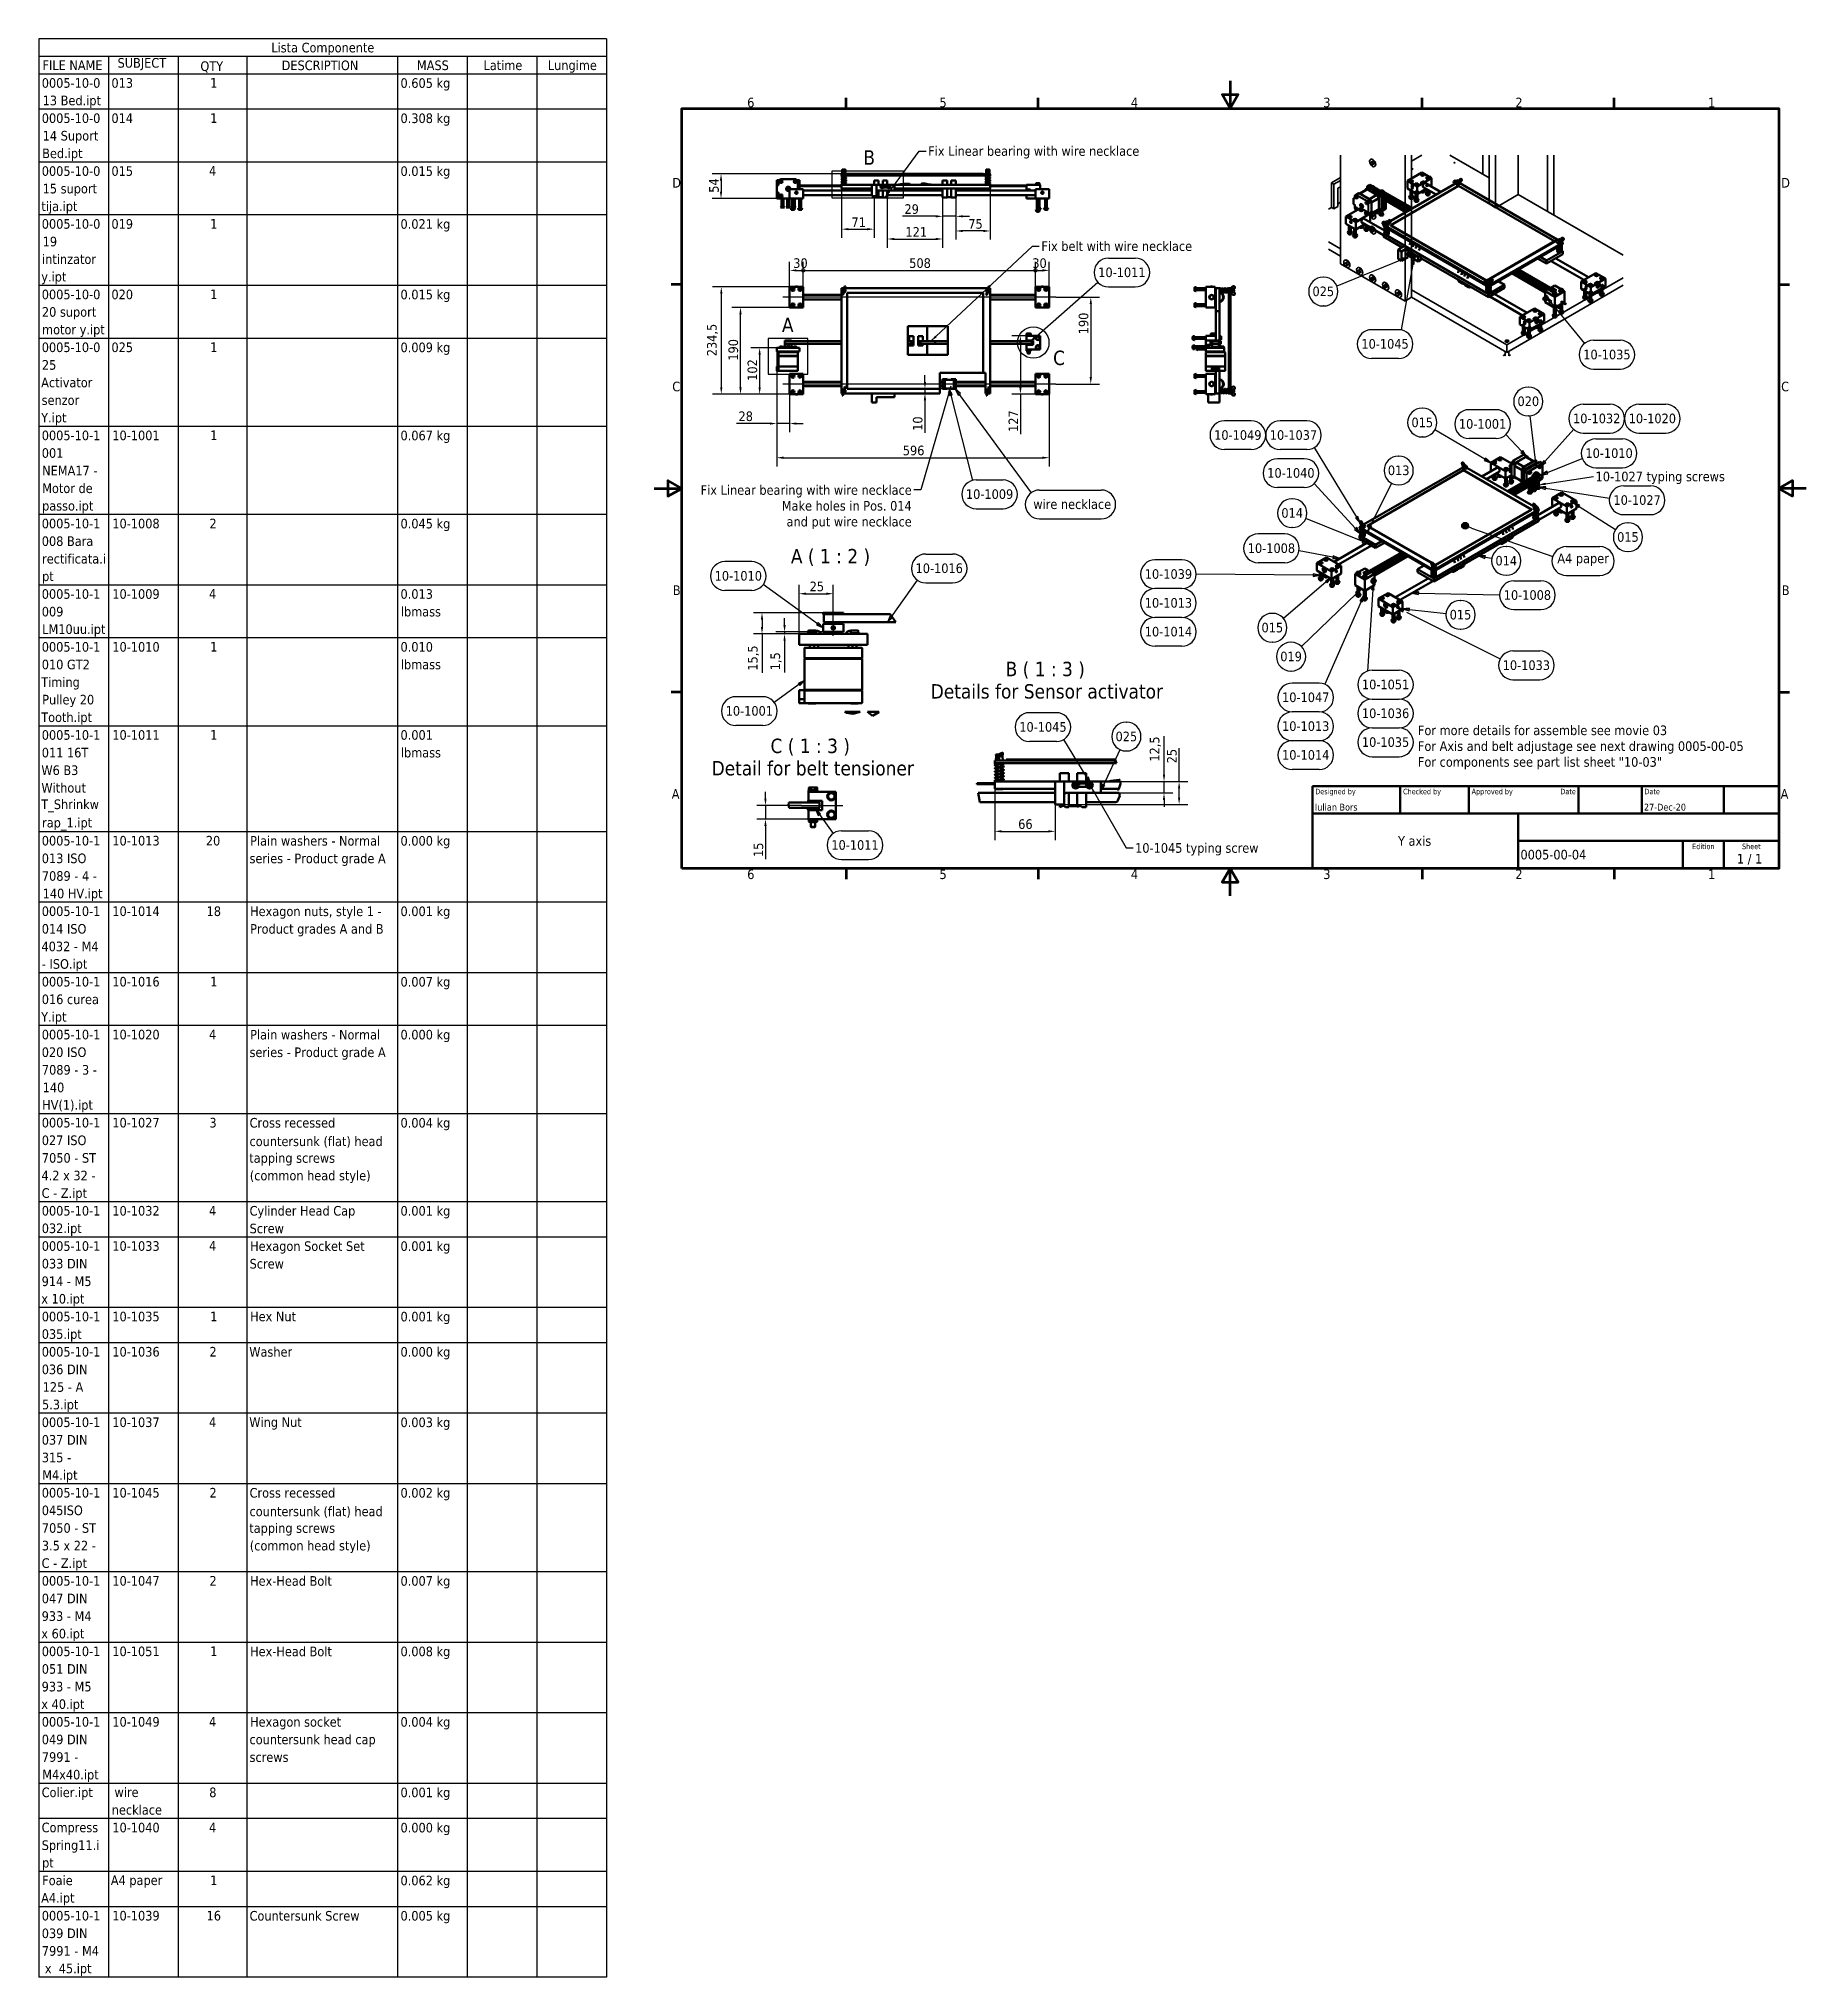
# Model space of a CAD drawing. Header units: millimetres. Extents: x -1346 to 2520, y -2365 to 1874.
import ezdxf
from ezdxf.enums import TextEntityAlignment as Align

# ---------------------------------------------------------------- set-up
doc = ezdxf.new("R2010")
doc.units = ezdxf.units.MM
doc.header["$LTSCALE"] = 6
for name, color, linetype, lineweight in [('Border (ISO)', 7, 'Continuous', 70), ('Break Line (ISO)', 7, 'Continuous', 50), ('Centerline (ISO)', 7, 'Continuous', 25), ('Detail Boundary (ISO)', 7, 'Continuous', 25), ('Dimension (ISO)', 7, 'Continuous', 25), ('Hatch (ISO)', 7, 'Continuous', 18), ('Reference (ISO)', 7, 'Continuous', 35), ('Symbol (ISO)', 7, 'Continuous', 25), ('Title (ISO)', 7, 'Continuous', 50), ('Visible (ISO)', 7, 'Continuous', 50), ('Visible Narrow (ISO)', 7, 'Continuous', 35)]:
    doc.layers.add(name, color=color, linetype=linetype, lineweight=lineweight)
doc.styles.add('Label Text (ISO)', font='tahoma.ttf')
doc.styles.add('Note Text (ISO)', font='tahoma.ttf')
doc.styles.add('Text Style39', font='tahoma.ttf')
doc.styles.add('Text Style41', font='tahoma.ttf')
doc.dimstyles.new('Default (ISO)', dxfattribs={"dimscale": 6, "dimtxt": 3.5, "dimasz": 2.5, "dimexe": 3.175, "dimexo": 0, "dimgap": 0.762, "dimtad": 1, "dimrnd": 1e-08, "dimzin": 0, "dimtxsty": 'Note Text (ISO)', "dimcen": 0.09, "dimdle": 10, "dimclrd": 256, "dimclre": 256, "dimclrt": 256, "dimazin": 0, "dimtfac": 1.001486, "dimtmove": 0, "dimatfit": 3, "dimfxl": 1, "dimtolj": 1, "dimtzin": 0, "dimlwd": -1, "dimlwe": -1, "dimarcsym": 0})
doc.dimstyles.new('Default - Method 1b (ISO)$7', dxfattribs={"dimscale": 6, "dimtxt": 3.5, "dimasz": 2.5, "dimexe": 3.175, "dimexo": 0, "dimgap": 0.762, "dimtad": 1, "dimtoh": 1, "dimrnd": 1e-08, "dimtxsty": 'Note Text (ISO)', "dimcen": 0.09, "dimdle": 10, "dimclrd": 256, "dimclre": 256, "dimclrt": 256, "dimazin": 2, "dimtfac": 1, "dimtmove": 0, "dimatfit": 3, "dimfxl": 1, "dimtolj": 1, "dimlwd": -1, "dimlwe": -1, "dimarcsym": 0})

msp = doc.modelspace()

# ---------------------------------------------------------------- texts
at = {"layer": 'Symbol (ISO)', "char_height": 21, "style": 'Note Text (ISO)'}
for s, insert, width, attachment_point, line_spacing_factor in [('\\fTahoma|b0|i0;Fix Linear bearing with wire necklace\\P', (599.22, 1639.24), 471.0194, 1, 1.714286), ('\\fTahoma|b0|i0;Fix Linear bearing with wire necklace\\P\\fTahoma|b0|i0;Make holes in Pos. 014 \\P\\fTahoma|b0|i0;and put wire necklace', (563.19, 897.91), 471.0194, 3, 0.987884), ('\\fTahoma|b0|i0;For more details for assemble see movie 03\\P\\fTahoma|b0|i0;For Axis and belt adjustage see next drawing 0005-00-05\\P\\fTahoma|b0|i0;For components see part list sheet "10-03"', (1670.5, 372.36), 730.4903, 1, 0.987884)]:
    msp.add_mtext(s, dxfattribs=dict(at, insert=insert, width=width, attachment_point=attachment_point, line_spacing_factor=line_spacing_factor))
at = {"layer": 'Symbol (ISO)', "char_height": 21, "attachment_point": 1, "style": 'Note Text (ISO)'}
for s, insert, width in [('\\fTahoma|b0|i0;Fix belt with wire necklace', (846.76, 1431.14), 336.1872), ('\\fTahoma|b0|i0;10-1027 typing screws', (2059.18, 927.48), 287.8736), ('\\fTahoma|b0|i0;10-1045 typing screw', (1051.88, 115.06), 274.9911)]:
    msp.add_mtext(s, dxfattribs=dict(at, insert=insert, width=width))
at = {"layer": 'Symbol (ISO)', "char_height": 31.5, "attachment_point": 7, "style": 'Label Text (ISO)'}
for s, insert in [('A ( 1 : 2 )', (298.84, 721.28)), ('B ( 1 : 3 )', (768.6, 474.52)), ('Details for Sensor activator', (604.74, 430.7)), ('C ( 1 : 3 )', (254.26, 306.41)), ('Detail for belt tensioner', (125.43, 262.59))]:
    msp.add_mtext(s, dxfattribs=dict(at, insert=insert))

# ---------------------------------------------------------------- blocks, each defined once
blk = doc.blocks.new('Borders Default Border')
at = {"layer": 'Border (ISO)'}
for p, q in [((70, 287), (70, 290.9)), ((140, 287), (140, 290.9)), ((280, 287), (280, 290.9)), ((350, 287), (350, 290.9)), ((10, 222.75), (6.1, 222.75)), ((410, 222.75), (413.9, 222.75)), ((10, 74.25), (6.1, 74.25)), ((410, 74.25), (413.9, 74.25)), ((70, 10), (70, 6.1)), ((140, 10), (140, 6.1)), ((280, 10), (280, 6.1)), ((350, 10), (350, 6.1))]:
    blk.add_line(p, q, dxfattribs=at)
at = {"layer": 'Border (ISO)', "flags": 128}
for points in [[(210, 297), (210, 287), (207.11, 292), (212.89, 292), (210, 287)], [(10, 10), (10, 287), (410, 287), (410, 10), (10, 10)], [(0, 148.5), (10, 148.5), (5, 151.39), (5, 145.61), (10, 148.5)], [(420, 148.5), (410, 148.5), (415, 151.39), (415, 145.61), (410, 148.5)], [(210, 0), (210, 10), (207.11, 5), (212.89, 5), (210, 10)]]:
    blk.add_lwpolyline(points, dxfattribs=at)
at = {"layer": 'Border (ISO)', "char_height": 3.5, "attachment_point": 7, "style": 'Note Text (ISO)'}
for s, insert in [('6', (33.88, 287.33)), ('5', (103.98, 287.33)), ('4', (173.78, 287.4)), ('3', (243.91, 287.33)), ('2', (313.94, 287.4)), ('1', (384.21, 287.4)), ('D', (6.57, 258.13)), ('D', (410.87, 258.13)), ('C', (6.56, 183.81)), ('C', (410.86, 183.81)), ('B', (6.78, 109.63)), ('B', (411.08, 109.63)), ('A', (6.36, 35.38)), ('A', (410.66, 35.38)), ('6', (33.88, 6.03)), ('5', (103.98, 6.03)), ('4', (173.78, 6.1)), ('3', (243.91, 6.03)), ('2', (313.94, 6.1)), ('1', (384.21, 6.1))]:
    blk.add_mtext(s, dxfattribs=dict(at, insert=insert))
blk = doc.blocks.new('Title Blocks ISO')
at = {"layer": 'Title (ISO)'}
for p, q in [((270.07, 130), (100.07, 130)), ((100.07, 130), (100.07, 100)), ((132.07, 120), (132.07, 130)), ((157.07, 120), (157.07, 130)), ((197.07, 120), (197.07, 130)), ((220.07, 120), (220.07, 130)), ((250.07, 120), (250.07, 130)), ((270.07, 100), (270.07, 130)), ((100.07, 120), (270.07, 120)), ((175.07, 120), (175.07, 100)), ((270.07, 110), (175.07, 110)), ((235.07, 100), (235.07, 110)), ((250.07, 100), (250.07, 110)), ((100.07, 100), (270.07, 100))]:
    blk.add_line(p, q, dxfattribs=at)
at = {"layer": 'Title (ISO)', "style": 'Text Style41'}
for s, p in [('Designed by', (101.07, 129)), ('Checked by', (133.07, 129)), ('Approved by', (158.07, 129)), ('Date', (221.07, 129))]:
    blk.add_text(s, height=2, dxfattribs=at).set_placement(p, align=Align.TOP_LEFT)
blk.add_text('Date', height=2, dxfattribs=at).set_placement((196.07, 129), align=Align.TOP_RIGHT)
for s, p in [('Edition', (242.57, 109)), ('Sheet', (260.07, 109))]:
    blk.add_text(s, height=2, dxfattribs=at).set_placement(p, align=Align.TOP_CENTER)
at = {"layer": 'Title (ISO)', "style": 'Note Text (ISO)'}
blk.add_text('1 / 1 ', height=3.5, dxfattribs=at).set_placement((260.07, 103.5), align=Align.MIDDLE_CENTER)
at = {"layer": 'Title (ISO)'}
for tag, p, height, style in [('AUTHOR_001', (100.92, 121.05), 2.5, 'Text Style39'), ('CREATION_DATE_001', (220.89, 121.05), 2.5, 'Text Style39'), ('COMPANY_001', (131.24, 108.23), 3.5, 'Note Text (ISO)'), ('PART_NUMBER_001', (175.88, 103.25), 3.5, 'Note Text (ISO)')]:
    blk.add_attdef(tag, p, '', height=height, dxfattribs=dict(at, style=style))
at = {"layer": 'Title (ISO)', "style": 'Text Style39'}
for tag, p in [('CHECKED_BY', (133.07, 121)), ('ENG_APPROVED_BY', (158.07, 121))]:
    blk.add_attdef(tag, text='', height=2.5, dxfattribs=at).set_placement(p, align=Align.BOTTOM_LEFT)
blk.add_attdef('ENG_APPROVAL_DATE', text='', height=2.5, dxfattribs=at).set_placement((196.07, 121), align=Align.BOTTOM_RIGHT)
at = {"layer": 'Title (ISO)', "style": 'Note Text (ISO)'}
for tag, p in [('TITLE', (222.57, 115)), ('REVISION_NUMBER', (242.57, 103.5))]:
    blk.add_attdef(tag, text='', height=3.5, dxfattribs=at).set_placement(p, align=Align.MIDDLE_CENTER)
blk = doc.blocks.new('Lista Componente')
at = {"layer": 'Symbol (ISO)'}
for p, q in [((-17.41, 312.37), (-224.41, 312.37)), ((-224.41, 312.37), (-224.41, 305.95)), ((-17.41, 312.37), (-17.41, 305.95)), ((-17.41, 305.95), (-224.41, 305.95)), ((-224.41, 305.95), (-224.41, 299.52)), ((-199.01, 305.95), (-199.01, 299.52)), ((-173.61, 305.95), (-173.61, 299.52)), ((-148.61, 305.95), (-148.61, 299.52)), ((-93.61, 305.95), (-93.61, 299.52)), ((-68.21, 305.95), (-68.21, 299.52)), ((-42.81, 305.95), (-42.81, 299.52)), ((-17.41, 305.95), (-17.41, 299.52)), ((-17.41, 299.52), (-224.41, 299.52)), ((-224.41, 299.52), (-224.41, -394.18)), ((-199.01, 299.52), (-199.01, -394.18)), ((-173.61, 299.52), (-173.61, -394.18)), ((-148.61, 299.52), (-148.61, -394.18)), ((-93.61, 299.52), (-93.61, -394.18)), ((-68.21, 299.52), (-68.21, -394.18)), ((-42.81, 299.52), (-42.81, -394.18)), ((-17.41, 299.52), (-17.41, -394.18)), ((-17.41, 286.68), (-224.41, 286.68)), ((-17.41, 267.41), (-224.41, 267.41)), ((-17.41, 248.14), (-224.41, 248.14)), ((-17.41, 222.45), (-224.41, 222.45)), ((-17.41, 203.18), (-224.41, 203.18)), ((-17.41, 171.06), (-224.41, 171.06)), ((-17.41, 138.94), (-224.41, 138.94)), ((-17.41, 113.25), (-224.41, 113.25)), ((-17.41, 93.98), (-224.41, 93.98)), ((-17.41, 61.87), (-224.41, 61.87)), ((-17.41, 23.33), (-224.41, 23.33)), ((-17.41, -2.37), (-224.41, -2.37)), ((-17.41, -28.06), (-224.41, -28.06)), ((-17.41, -47.33), (-224.41, -47.33)), ((-17.41, -79.44), (-224.41, -79.44)), ((-17.41, -111.56), (-224.41, -111.56)), ((-17.41, -124.41), (-224.41, -124.41)), ((-17.41, -150.1), (-224.41, -150.1)), ((-17.41, -162.94), (-224.41, -162.94)), ((-17.41, -188.64), (-224.41, -188.64)), ((-17.41, -214.33), (-224.41, -214.33)), ((-17.41, -246.45), (-224.41, -246.45)), ((-17.41, -272.14), (-224.41, -272.14)), ((-17.41, -297.83), (-224.41, -297.83)), ((-17.41, -323.52), (-224.41, -323.52)), ((-17.41, -336.37), (-224.41, -336.37)), ((-17.41, -355.64), (-224.41, -355.64)), ((-17.41, -368.49), (-224.41, -368.49)), ((-17.41, -394.18), (-224.41, -394.18))]:
    blk.add_line(p, q, dxfattribs=at)
at = {"layer": 'Symbol (ISO)', "char_height": 3.5, "attachment_point": 7, "style": 'Note Text (ISO)'}
for s, insert in [('Lista Componente', (-139.64, 306.41)), ('FILE NAME', (-223.07, 300.99)), ('SUBJECT', (-195.68, 300.88)), ('QTY', (-165.48, 300.03)), ('DESCRIPTION', (-135.86, 300.87)), ('MASS', (-86.54, 300.89)), ('Latime', (-62.27, 300.9)), ('Lungime', (-38.81, 299.98)), ('0005-10-0', (-223.32, 294.45)), ('013', (-197.92, 294.45)), ('1', (-161.9, 294.56)), ('0.605 kg', (-92.52, 293.49)), ('13 Bed.ipt', (-222.99, 287.14)), ('0005-10-0', (-223.32, 281.61)), ('014', (-197.92, 281.61)), ('1', (-161.9, 281.71)), ('0.308 kg', (-92.52, 280.65)), ('14 Suport ', (-222.99, 274.29)), ('Bed.ipt', (-223.16, 267.87)), ('0005-10-0', (-223.32, 262.34)), ('015', (-197.92, 262.34)), ('4', (-162.34, 262.45)), ('0.015 kg', (-92.52, 261.38)), ('15 suport ', (-222.99, 255.02)), ('tija.ipt', (-223.46, 248.57)), ('0005-10-0', (-223.32, 243.07)), ('19 ', (-222.99, 236.65)), ('019', (-197.92, 243.07)), ('1', (-161.9, 243.17)), ('0.021 kg', (-92.52, 242.11)), ('intinzator ', (-223.22, 230.22)), ('y.ipt', (-223.5, 222.9)), ('0005-10-0', (-223.32, 217.37)), ('020', (-197.92, 217.37)), ('1', (-161.9, 217.48)), ('0.015 kg', (-92.52, 216.41)), ('20 suport ', (-223.26, 210.06)), ('motor y.ipt', (-223.2, 203.64)), ('0005-10-0', (-223.32, 198.11)), ('025', (-197.92, 198.1)), ('1', (-161.9, 198.21)), ('0.009 kg', (-92.52, 197.14)), ('25 ', (-223.26, 191.68)), ('Activator ', (-223.54, 185.26)), ('senzor ', (-223.36, 178.84)), ('Y.ipt', (-223.54, 171.52)), ('0005-10-1', (-223.32, 165.99)), ('10-1001', (-197.59, 165.99)), ('1', (-161.9, 166.09)), ('0.067 kg', (-92.52, 165.03)), ('001 ', (-223.32, 159.57)), ('NEMA17 - ', (-223.16, 153.22)), ('Motor de ', (-223.16, 146.72)), ('passo.ipt', (-223.2, 139.4)), ('0005-10-1', (-223.32, 133.87)), ('10-1008', (-197.59, 133.86)), ('2', (-162.18, 133.95)), ('0.045 kg', (-92.52, 132.91)), ('008 Bara ', (-223.32, 127.44)), ('rectificata.i', (-223.2, 121.03)), ('pt', (-223.2, 113.71)), ('0005-10-1', (-223.32, 108.18)), ('10-1009', (-197.59, 108.18)), ('4', (-162.34, 108.29)), ('0.013 ', (-92.52, 108.18)), ('009 ', (-223.32, 101.76)), ('LM10uu.ipt', (-223.16, 94.44)), ('lbmass', (-92.39, 101.76)), ('0005-10-1', (-223.32, 88.91)), ('10-1010', (-197.59, 88.91)), ('1', (-161.9, 89.01)), ('0.010 ', (-92.52, 88.91)), ('010 GT2 ', (-223.32, 82.49)), ('lbmass', (-92.39, 82.49)), ('Timing ', (-223.52, 75.15)), ('Pulley 20 ', (-223.16, 68.75)), ('Tooth.ipt', (-223.52, 62.33)), ('0005-10-1', (-223.32, 56.8)), ('10-1011', (-197.59, 56.8)), ('1', (-161.9, 56.9)), ('0.001 ', (-92.52, 56.8)), ('011 16T ', (-223.32, 50.37)), ('lbmass', (-92.39, 50.37)), ('W6 B3 ', (-223.45, 43.95)), ('Without ', (-223.45, 37.53)), ('T_Shrinkw', (-223.52, 30.47)), ('rap_1.ipt', (-223.2, 23.79)), ('0005-10-1', (-223.32, 18.26)), ('10-1013', (-197.59, 18.26)), ('20', (-163.49, 18.26)), ('Plain washers - Normal ', (-147.36, 18.21)), ('0.000 kg', (-92.52, 17.29)), ('013 ISO ', (-223.32, 11.83)), ('series - Product grade A', (-147.56, 10.87)), ('7089 - 4 - ', (-223.28, 5.4)), ('140 HV.ipt', (-222.99, -1.91)), ('0005-10-1', (-223.32, -7.44)), ('10-1014', (-197.59, -7.44)), ('18', (-163.22, -7.45)), ('Hexagon nuts, style 1 - ', (-147.36, -8.4)), ('0.001 kg', (-92.52, -8.4)), ('014 ISO ', (-223.32, -13.86)), ('Product grades A and B', (-147.36, -14.82)), ('4032 - M4 ', (-223.42, -20.28)), ('- ISO.ipt', (-223.3, -27.6)), ('0005-10-1', (-223.32, -33.13)), ('10-1016', (-197.59, -33.13)), ('1', (-161.9, -33.03)), ('0.007 kg', (-92.52, -34.09)), ('Y.ipt', (-223.54, -46.87)), ('016 curea ', (-223.32, -39.55)), ('0005-10-1', (-223.32, -52.4)), ('10-1020', (-197.59, -52.4)), ('4', (-162.34, -52.29)), ('Plain washers - Normal ', (-147.36, -52.44)), ('0.000 kg', (-92.52, -53.36)), ('020 ISO ', (-223.32, -58.82)), ('series - Product grade A', (-147.56, -59.78)), ('7089 - 3 - ', (-223.28, -65.25)), ('140 ', (-222.99, -71.67)), ('HV(1).ipt', (-223.16, -78.98)), ('0005-10-1', (-223.32, -84.51)), ('10-1027', (-197.59, -84.52)), ('3', (-162.2, -84.52)), ('Cross recessed ', (-147.56, -84.56)), ('0.004 kg', (-92.52, -85.48)), ('027 ISO ', (-223.32, -90.94)), ('countersunk (flat) head ', (-147.58, -91.87)), ('7050 - ST ', (-223.28, -97.36)), ('tapping screws ', (-147.66, -98.32)), ('4.2 x 32 - ', (-223.42, -103.78)), ('(common head style)', (-147.47, -104.72)), ('C - Z.ipt', (-223.36, -111.1)), ('0005-10-1', (-223.32, -116.63)), ('10-1032', (-197.59, -116.63)), ('4', (-162.34, -116.52)), ('Cylinder Head Cap ', (-147.56, -117.57)), ('0.001 kg', (-92.52, -117.59)), ('032.ipt', (-223.32, -123.95)), ('Screw', (-147.54, -123.08)), ('0005-10-1', (-223.32, -129.48)), ('10-1033', (-197.59, -129.48)), ('4', (-162.34, -129.37)), ('Hexagon Socket Set ', (-147.36, -130.44)), ('0.001 kg', (-92.52, -130.44)), ('033 DIN ', (-223.32, -135.9)), ('Screw', (-147.54, -135.93)), ('914 - M5 ', (-223.36, -142.32)), ('x 10.ipt', (-223.49, -149.64)), ('0005-10-1', (-223.32, -155.17)), ('10-1035', (-197.59, -155.17)), ('1', (-161.9, -155.07)), ('Hex Nut', (-147.36, -155.13)), ('0.001 kg', (-92.52, -156.13)), ('035.ipt', (-223.32, -162.49)), ('0005-10-1', (-223.32, -168.02)), ('10-1036', (-197.59, -168.02)), ('2', (-162.18, -167.94)), ('Washer', (-147.65, -168.06)), ('0.000 kg', (-92.52, -168.98)), ('036 DIN ', (-223.32, -174.44)), ('5.3.ipt', (-223.23, -188.18)), ('125 - A ', (-222.99, -180.86)), ('0005-10-1', (-223.32, -193.71)), ('10-1037', (-197.59, -193.71)), ('4', (-162.34, -193.6)), ('Wing Nut', (-147.65, -194.6)), ('0.003 kg', (-92.52, -194.67)), ('037 DIN ', (-223.32, -200.13)), ('315 - ', (-223.29, -206.55)), ('M4.ipt', (-223.16, -213.87)), ('0005-10-1', (-223.32, -219.4)), ('10-1045', (-197.59, -219.4)), ('2', (-162.18, -219.33)), ('Cross recessed ', (-147.56, -219.44)), ('0.002 kg', (-92.52, -220.36)), ('045ISO ', (-223.32, -225.82)), ('countersunk (flat) head ', (-147.58, -226.76)), ('7050 - ST ', (-223.28, -232.25)), ('tapping screws ', (-147.66, -233.21)), ('3.5 x 22 - ', (-223.29, -238.67)), ('(common head style)', (-147.47, -239.61)), ('C - Z.ipt', (-223.36, -245.99)), ('0005-10-1', (-223.32, -251.52)), ('047 DIN ', (-223.32, -257.94)), ('10-1047', (-197.59, -251.52)), ('2', (-162.18, -251.44)), ('Hex-Head Bolt', (-147.36, -251.56)), ('0.007 kg', (-92.52, -252.48)), ('933 - M4  ', (-223.36, -264.36)), ('x 60.ipt', (-223.49, -271.68)), ('0005-10-1', (-223.32, -277.21)), ('10-1051', (-197.59, -277.21)), ('1', (-161.9, -277.11)), ('Hex-Head Bolt', (-147.36, -277.25)), ('0.008 kg', (-92.52, -278.17)), ('051 DIN ', (-223.32, -283.63)), ('933 - M5  ', (-223.36, -290.06)), ('x 40.ipt', (-223.49, -297.37)), ('0005-10-1', (-223.32, -302.9)), ('10-1049', (-197.59, -302.9)), ('4', (-162.34, -302.79)), ('Hexagon socket ', (-147.36, -303.86)), ('0.004 kg', (-92.52, -303.86)), ('049 DIN ', (-223.32, -309.33)), ('countersunk head cap ', (-147.58, -310.26)), ('7991 - ', (-223.28, -315.74)), ('screws', (-147.56, -315.78)), ('Colier.ipt', (-223.36, -329.53)), ('M4x40.ipt', (-223.16, -323.07)), (' wire ', (-198.11, -328.56)), ('8', (-162.26, -328.61)), ('0.001 kg', (-92.52, -329.56)), ('necklace', (-197.8, -334.99)), ('Compress ', (-223.36, -342.33)), ('10-1040', (-197.59, -341.44)), ('4', (-162.34, -341.33)), ('0.000 kg', (-92.52, -342.4)), ('Spring11.i', (-223.34, -348.78)), ('pt', (-223.2, -355.18)), ('Foaie ', (-223.16, -360.69)), ('A4 paper', (-198.14, -361.57)), ('1', (-161.9, -360.61)), ('0.062 kg', (-92.52, -361.67)), ('A4.ipt', (-223.54, -368)), ('0005-10-1', (-223.32, -373.56)), ('10-1039', (-197.59, -373.56)), ('16', (-163.22, -373.55)), ('Countersunk Screw', (-147.56, -373.6)), ('0.005 kg', (-92.52, -374.52)), ('039 DIN ', (-223.32, -379.98)), ('7991 - M4 ', (-223.28, -386.4)), (' x  45.ipt', (-223.51, -393.72))]:
    blk.add_mtext(s, dxfattribs=dict(at, insert=insert))
blk = doc.blocks.new('*D7')
at = {"layer": 'Defpoints', "color": 0, "transparency": 16777216}
for p in [(267.9, 1190.5), (864, 1096.7), (864, 958)]:
    blk.add_point(p, dxfattribs=at)
at = {"layer": 'Dimension (ISO)', "transparency": 16777216}
for p, q in [((267.9, 1190.5), (267.9, 938.9)), ((864, 1096.7), (864, 938.9)), ((282.9, 958), (849, 958))]:
    blk.add_line(p, q, dxfattribs=at)
for points in [[(282.9, 960.5), (282.9, 955.5), (267.9, 958)], [(849, 960.5), (849, 955.5), (864, 958)]]:
    blk.add_solid(points, dxfattribs=at)
at = {"layer": 'Dimension (ISO)', "transparency": 16777216, "insert": (543.7, 984.4), "char_height": 21, "attachment_point": 1, "style": 'Note Text (ISO)'}
blk.add_mtext('\\A1;596', dxfattribs=at)
blk = doc.blocks.new('*D8')
at = {"layer": 'Defpoints', "color": 0, "transparency": 16777216}
for p in [(296, 1331.7), (146.6, 1097.2), (319, 1097.2)]:
    blk.add_point(p, dxfattribs=at)
at = {"layer": 'Dimension (ISO)', "transparency": 16777216}
for p, q in [((296, 1331.7), (127.6, 1331.7)), ((146.6, 1316.7), (146.6, 1112.2)), ((319, 1097.2), (127.6, 1097.2))]:
    blk.add_line(p, q, dxfattribs=at)
for points in [[(144.1, 1316.7), (149.1, 1316.7), (146.6, 1331.7)], [(144.1, 1112.2), (149.1, 1112.2), (146.6, 1097.2)]]:
    blk.add_solid(points, dxfattribs=at)
at = {"layer": 'Dimension (ISO)', "transparency": 16777216, "insert": (115.4, 1180), "char_height": 21, "attachment_point": 1, "rotation": 90, "style": 'Note Text (ISO)'}
blk.add_mtext('\\A1;234,5', dxfattribs=at)
blk = doc.blocks.new('*D9')
at = {"layer": 'Defpoints', "color": 0, "transparency": 16777216}
for p in [(878.5, 1309.2), (878.5, 1119.2), (954.9, 1119.2)]:
    blk.add_point(p, dxfattribs=at)
at = {"layer": 'Dimension (ISO)', "transparency": 16777216}
for p, q in [((878.5, 1309.2), (974, 1309.2)), ((954.9, 1294.2), (954.9, 1134.2)), ((878.5, 1119.2), (974, 1119.2))]:
    blk.add_line(p, q, dxfattribs=at)
for points in [[(952.4, 1294.2), (957.4, 1294.2), (954.9, 1309.2)], [(952.4, 1134.2), (957.4, 1134.2), (954.9, 1119.2)]]:
    blk.add_solid(points, dxfattribs=at)
at = {"layer": 'Dimension (ISO)', "transparency": 16777216, "insert": (928.5, 1228), "char_height": 21, "attachment_point": 1, "rotation": 90, "style": 'Note Text (ISO)'}
blk.add_mtext('\\A1;190', dxfattribs=at)
blk = doc.blocks.new('Balloon1')
at = {"layer": 'Symbol (ISO)'}
for p, q in [((271.33, 160.25), (271.49, 160.25)), ((261.11, 134.94), (268.96, 150.34)), ((271.33, 149.75), (271.49, 149.75)), ((260.67, 135.16), (259.98, 132.71)), ((261.11, 134.94), (259.98, 132.71)), ((259.98, 132.71), (261.56, 134.71)), ((261.56, 134.71), (260.67, 135.16))]:
    blk.add_line(p, q, dxfattribs=at)
at = {"layer": 'Symbol (ISO)', "flags": 128}
blk.add_lwpolyline([(260.67, 135.16), (259.98, 132.71), (261.56, 134.71), (260.67, 135.16)], dxfattribs=at)
at = {"layer": 'Symbol (ISO)'}
for centre, start, end in [((271.33, 155), 90, 270), ((271.49, 155), 270, 90)]:
    blk.add_arc(centre, 5.25, start, end, dxfattribs=at)
blk.add_solid([(260.67, 135.16), (259.98, 132.71), (261.56, 134.71), (260.67, 135.16)], dxfattribs=at)
at = {"layer": 'Symbol (ISO)', "insert": (271.41, 155.04), "char_height": 3.5, "attachment_point": 5, "style": 'Note Text (ISO)'}
blk.add_mtext('013', dxfattribs=at)
blk = doc.blocks.new('_DotSmall')
at = {"color": 0, "linetype": 'ByBlock', "const_width": 0.5}
blk.add_lwpolyline([(-0.0625, 0, 1), (0.0625, 0, 1)], format="xyb", close=True, dxfattribs=at)
blk = doc.blocks.new('*D11')
at = {"layer": 'Defpoints', "color": 0, "transparency": 16777216}
for p in [(326, 1367.7), (296, 1331.7), (326, 1331.7)]:
    blk.add_point(p, dxfattribs=at)
at = {"layer": 'Dimension (ISO)', "transparency": 16777216}
for p, q in [((296, 1331.7), (296, 1386.7)), ((311, 1367.7), (326, 1367.7)), ((326, 1331.7), (326, 1386.7))]:
    blk.add_line(p, q, dxfattribs=at)
blk.add_solid([(311, 1370.2), (311, 1365.2), (296, 1367.7)], dxfattribs=at)
at = {"layer": 'Dimension (ISO)', "transparency": 16777216, "xscale": 15, "yscale": 15, "zscale": 15}
blk.add_blockref('_DotSmall', (326, 1367.7), dxfattribs=at)
at = {"layer": 'Dimension (ISO)', "transparency": 16777216, "insert": (304, 1394.1), "char_height": 21, "attachment_point": 1, "style": 'Note Text (ISO)'}
blk.add_mtext('\\A1;30', dxfattribs=at)
blk = doc.blocks.new('*D13')
at = {"layer": 'Defpoints', "color": 0, "transparency": 16777216}
for p in [(834, 1367.7), (326, 1331.7), (834, 1331.7)]:
    blk.add_point(p, dxfattribs=at)
at = {"layer": 'Dimension (ISO)', "transparency": 16777216}
for p, q in [((326, 1331.7), (326, 1386.7)), ((326, 1367.7), (834, 1367.7)), ((834, 1331.7), (834, 1386.7))]:
    blk.add_line(p, q, dxfattribs=at)
at = {"layer": 'Dimension (ISO)', "transparency": 16777216, "xscale": 15, "yscale": 15, "zscale": 15, "rotation": 180}
blk.add_blockref('_DotSmall', (326, 1367.7), dxfattribs=at)
at = {"layer": 'Dimension (ISO)', "transparency": 16777216, "xscale": 15, "yscale": 15, "zscale": 15}
blk.add_blockref('_DotSmall', (834, 1367.7), dxfattribs=at)
at = {"layer": 'Dimension (ISO)', "transparency": 16777216, "insert": (557.8, 1394.2), "char_height": 21, "attachment_point": 1, "style": 'Note Text (ISO)'}
blk.add_mtext('\\A1;508', dxfattribs=at)
blk = doc.blocks.new('*D14')
at = {"layer": 'Defpoints', "color": 0, "transparency": 16777216}
for p in [(864, 1367.7), (834, 1331.7), (864, 1331.7)]:
    blk.add_point(p, dxfattribs=at)
at = {"layer": 'Dimension (ISO)', "transparency": 16777216}
for p, q in [((834, 1331.7), (834, 1386.7)), ((834, 1367.7), (849, 1367.7)), ((864, 1331.7), (864, 1386.7))]:
    blk.add_line(p, q, dxfattribs=at)
blk.add_solid([(849, 1370.2), (849, 1365.2), (864, 1367.7)], dxfattribs=at)
at = {"layer": 'Dimension (ISO)', "transparency": 16777216, "xscale": 15, "yscale": 15, "zscale": 15, "rotation": 180}
blk.add_blockref('_DotSmall', (834, 1367.7), dxfattribs=at)
at = {"layer": 'Dimension (ISO)', "transparency": 16777216, "insert": (827, 1394.1), "char_height": 21, "attachment_point": 1, "style": 'Note Text (ISO)'}
blk.add_mtext('\\A1;30', dxfattribs=at)
blk = doc.blocks.new('*D15')
at = {"layer": 'Defpoints', "color": 0, "transparency": 16777216}
for p in [(409.8, 1547), (480.8, 1527), (480.8, 1457.8)]:
    blk.add_point(p, dxfattribs=at)
at = {"layer": 'Dimension (ISO)', "transparency": 16777216}
for p, q in [((409.8, 1547), (409.8, 1438.8)), ((480.8, 1527), (480.8, 1438.8)), ((424.8, 1457.8), (465.8, 1457.8))]:
    blk.add_line(p, q, dxfattribs=at)
for points in [[(424.8, 1460.3), (424.8, 1455.3), (409.8, 1457.8)], [(465.8, 1460.3), (465.8, 1455.3), (480.8, 1457.8)]]:
    blk.add_solid(points, dxfattribs=at)
at = {"layer": 'Dimension (ISO)', "transparency": 16777216, "insert": (431.4, 1483.5), "char_height": 21, "attachment_point": 1, "style": 'Note Text (ISO)'}
blk.add_mtext('\\A1;71', dxfattribs=at)
blk = doc.blocks.new('*D16')
at = {"layer": 'Defpoints', "color": 0, "transparency": 16777216}
for p in [(659.8, 1527), (734.8, 1547), (659.8, 1453.9)]:
    blk.add_point(p, dxfattribs=at)
at = {"layer": 'Dimension (ISO)', "transparency": 16777216}
for p, q in [((659.8, 1527), (659.8, 1434.9)), ((734.8, 1547), (734.8, 1434.9)), ((719.8, 1453.9), (674.8, 1453.9))]:
    blk.add_line(p, q, dxfattribs=at)
for points in [[(674.8, 1456.4), (674.8, 1451.4), (659.8, 1453.9)], [(719.8, 1456.4), (719.8, 1451.4), (734.8, 1453.9)]]:
    blk.add_solid(points, dxfattribs=at)
at = {"layer": 'Dimension (ISO)', "transparency": 16777216, "insert": (687, 1479.9), "char_height": 21, "attachment_point": 1, "style": 'Note Text (ISO)'}
blk.add_mtext('\\A1;75', dxfattribs=at)
blk = doc.blocks.new('*D17')
at = {"layer": 'Defpoints', "color": 0, "transparency": 16777216}
for p in [(509.8, 1527), (630.8, 1527), (630.8, 1436.3)]:
    blk.add_point(p, dxfattribs=at)
at = {"layer": 'Dimension (ISO)', "transparency": 16777216}
for p, q in [((509.8, 1527), (509.8, 1417.2)), ((630.8, 1527), (630.8, 1417.2)), ((524.8, 1436.3), (615.8, 1436.3))]:
    blk.add_line(p, q, dxfattribs=at)
for points in [[(524.8, 1438.8), (524.8, 1433.8), (509.8, 1436.3)], [(615.8, 1438.8), (615.8, 1433.8), (630.8, 1436.3)]]:
    blk.add_solid(points, dxfattribs=at)
at = {"layer": 'Dimension (ISO)', "transparency": 16777216, "insert": (549.4, 1462.3), "char_height": 21, "attachment_point": 1, "style": 'Note Text (ISO)'}
blk.add_mtext('\\A1;121', dxfattribs=at)
blk = doc.blocks.new('*D18')
at = {"layer": 'Defpoints', "color": 0, "transparency": 16777216}
for p in [(422.3, 1579), (146, 1525), (296, 1525)]:
    blk.add_point(p, dxfattribs=at)
at = {"layer": 'Dimension (ISO)', "transparency": 16777216}
for p, q in [((422.3, 1579), (126.9, 1579)), ((146, 1564), (146, 1540)), ((296, 1525), (126.9, 1525))]:
    blk.add_line(p, q, dxfattribs=at)
for points in [[(143.5, 1564), (148.5, 1564), (146, 1579)], [(143.5, 1540), (148.5, 1540), (146, 1525)]]:
    blk.add_solid(points, dxfattribs=at)
at = {"layer": 'Dimension (ISO)', "transparency": 16777216, "insert": (120, 1537.5), "char_height": 21, "attachment_point": 1, "rotation": 90, "style": 'Note Text (ISO)'}
blk.add_mtext('\\A1;54', dxfattribs=at)
blk = doc.blocks.new('*D19')
at = {"layer": 'Defpoints', "color": 0, "transparency": 16777216}
for p in [(267.9, 1190.5), (296, 1096.7), (296, 1032.7)]:
    blk.add_point(p, dxfattribs=at)
at = {"layer": 'Dimension (ISO)', "transparency": 16777216}
for p, q in [((267.9, 1190.5), (267.9, 1013.6)), ((296, 1096.7), (296, 1013.6)), ((252.9, 1032.7), (179.8, 1032.7)), ((296, 1032.7), (267.9, 1032.7)), ((311, 1032.7), (326, 1032.7))]:
    blk.add_line(p, q, dxfattribs=at)
for points in [[(252.9, 1035.2), (252.9, 1030.2), (267.9, 1032.7)], [(311, 1035.2), (311, 1030.2), (296, 1032.7)]]:
    blk.add_solid(points, dxfattribs=at)
at = {"layer": 'Dimension (ISO)', "transparency": 16777216, "insert": (184.3, 1059.2), "char_height": 21, "attachment_point": 1, "style": 'Note Text (ISO)'}
blk.add_mtext('\\A1;28', dxfattribs=at)
blk = doc.blocks.new('*D20')
at = {"layer": 'Defpoints', "color": 0, "transparency": 16777216}
for p in [(267.9, 1198.5), (230.5, 1096.7), (296, 1096.7)]:
    blk.add_point(p, dxfattribs=at)
at = {"layer": 'Dimension (ISO)', "transparency": 16777216}
for p, q in [((267.9, 1198.5), (211.4, 1198.5)), ((230.5, 1183.5), (230.5, 1111.7)), ((296, 1096.7), (211.4, 1096.7))]:
    blk.add_line(p, q, dxfattribs=at)
for points in [[(228, 1183.5), (233, 1183.5), (230.5, 1198.5)], [(228, 1111.7), (233, 1111.7), (230.5, 1096.7)]]:
    blk.add_solid(points, dxfattribs=at)
at = {"layer": 'Dimension (ISO)', "transparency": 16777216, "insert": (204, 1126.2), "char_height": 21, "attachment_point": 1, "rotation": 90, "style": 'Note Text (ISO)'}
blk.add_mtext('\\A1;102', dxfattribs=at)
blk = doc.blocks.new('*D21')
at = {"layer": 'Defpoints', "color": 0, "transparency": 16777216}
for p in [(814, 1224.6), (801, 1097.2), (857, 1097.2)]:
    blk.add_point(p, dxfattribs=at)
at = {"layer": 'Dimension (ISO)', "transparency": 16777216}
for p, q in [((814, 1224.6), (782, 1224.6)), ((801, 1209.6), (801, 1112.2)), ((857, 1097.2), (782, 1097.2)), ((801, 1097.2), (801, 1009.8))]:
    blk.add_line(p, q, dxfattribs=at)
for points in [[(798.5, 1209.6), (803.5, 1209.6), (801, 1224.6)], [(798.5, 1112.2), (803.5, 1112.2), (801, 1097.2)]]:
    blk.add_solid(points, dxfattribs=at)
at = {"layer": 'Dimension (ISO)', "transparency": 16777216, "insert": (775, 1014.4), "char_height": 21, "attachment_point": 1, "rotation": 90, "style": 'Note Text (ISO)'}
blk.add_mtext('\\A1;127', dxfattribs=at)
blk = doc.blocks.new('*D22')
at = {"layer": 'Defpoints', "color": 0, "transparency": 16777216}
for p in [(188.6, 1286.7), (296, 1286.7), (296, 1096.7)]:
    blk.add_point(p, dxfattribs=at)
at = {"layer": 'Dimension (ISO)', "transparency": 16777216}
for p, q in [((296, 1286.7), (169.6, 1286.7)), ((188.6, 1111.7), (188.6, 1271.7)), ((296, 1096.7), (169.6, 1096.7))]:
    blk.add_line(p, q, dxfattribs=at)
for points in [[(186.1, 1271.7), (191.1, 1271.7), (188.6, 1286.7)], [(186.1, 1111.7), (191.1, 1111.7), (188.6, 1096.7)]]:
    blk.add_solid(points, dxfattribs=at)
at = {"layer": 'Dimension (ISO)', "transparency": 16777216, "insert": (162.2, 1170.2), "char_height": 21, "attachment_point": 1, "rotation": 90, "style": 'Note Text (ISO)'}
blk.add_mtext('\\A1;190', dxfattribs=at)
blk = doc.blocks.new('2dDetail0')
at = {"layer": 'Detail Boundary (ISO)', "flags": 128}
blk.add_lwpolyline([(41.54, 190.17), (56, 190.17), (56, 203.11), (41.54, 203.11), (41.54, 190.17)], dxfattribs=at)
at = {"layer": 'Detail Boundary (ISO)', "insert": (46.54, 205.49), "char_height": 5.25, "attachment_point": 7, "style": 'Label Text (ISO)'}
blk.add_mtext('A', dxfattribs=at)
blk = doc.blocks.new('*D24')
at = {"layer": 'Defpoints', "color": 0, "transparency": 16777216}
for p in [(369.1, 619.1), (235.7, 572.6), (316.6, 572.6)]:
    blk.add_point(p, dxfattribs=at)
at = {"layer": 'Dimension (ISO)', "transparency": 16777216}
for p, q in [((369.1, 619.1), (216.7, 619.1)), ((235.7, 604.1), (235.7, 587.6)), ((316.6, 572.6), (216.7, 572.6)), ((235.7, 572.6), (235.7, 487.7))]:
    blk.add_line(p, q, dxfattribs=at)
for points in [[(233.2, 604.1), (238.2, 604.1), (235.7, 619.1)], [(233.2, 587.6), (238.2, 587.6), (235.7, 572.6)]]:
    blk.add_solid(points, dxfattribs=at)
at = {"layer": 'Dimension (ISO)', "transparency": 16777216, "insert": (204.9, 492.3), "char_height": 21, "attachment_point": 1, "rotation": 90, "style": 'Note Text (ISO)'}
blk.add_mtext('\\A1;15,5', dxfattribs=at)
blk = doc.blocks.new('*D25')
at = {"layer": 'Defpoints', "color": 0, "transparency": 16777216}
for p in [(285, 577.1), (316.6, 572.6), (369.1, 577.1)]:
    blk.add_point(p, dxfattribs=at)
at = {"layer": 'Dimension (ISO)', "transparency": 16777216}
for p, q in [((285, 592.1), (285, 607.1)), ((369.1, 577.1), (266, 577.1)), ((316.6, 572.6), (266, 572.6)), ((285, 577.1), (285, 572.6)), ((285, 557.6), (285, 488.5))]:
    blk.add_line(p, q, dxfattribs=at)
for points in [[(282.5, 592.1), (287.5, 592.1), (285, 577.1)], [(282.5, 557.6), (287.5, 557.6), (285, 572.6)]]:
    blk.add_solid(points, dxfattribs=at)
at = {"layer": 'Dimension (ISO)', "transparency": 16777216, "insert": (254.2, 493.1), "char_height": 21, "attachment_point": 1, "rotation": 90, "style": 'Note Text (ISO)'}
blk.add_mtext('\\A1;1,5', dxfattribs=at)
blk = doc.blocks.new('*D26')
at = {"layer": 'Defpoints', "color": 0, "transparency": 16777216}
for p in [(391.6, 660.6), (391.6, 610.1), (316.6, 572.6)]:
    blk.add_point(p, dxfattribs=at)
at = {"layer": 'Dimension (ISO)', "transparency": 16777216}
for p, q in [((316.6, 572.6), (316.6, 679.7)), ((391.6, 610.1), (391.6, 679.7)), ((331.6, 660.6), (376.6, 660.6))]:
    blk.add_line(p, q, dxfattribs=at)
for points in [[(331.6, 663.1), (331.6, 658.1), (316.6, 660.6)], [(376.6, 663.1), (376.6, 658.1), (391.6, 660.6)]]:
    blk.add_solid(points, dxfattribs=at)
at = {"layer": 'Dimension (ISO)', "transparency": 16777216, "insert": (339.9, 687.1), "char_height": 21, "attachment_point": 1, "style": 'Note Text (ISO)'}
blk.add_mtext('\\A1;25', dxfattribs=at)
blk = doc.blocks.new('Balloon2')
at = {"layer": 'Symbol (ISO)'}
for p, q in [((35.53, 121.8), (25.74, 121.8)), ((59.49, 99.15), (39.76, 113.48)), ((35.53, 111.3), (25.74, 111.3)), ((59.79, 99.55), (59.2, 98.74)), ((59.49, 99.15), (61.52, 97.68)), ((61.52, 97.68), (59.79, 99.55)), ((59.2, 98.74), (61.52, 97.68))]:
    blk.add_line(p, q, dxfattribs=at)
at = {"layer": 'Symbol (ISO)', "flags": 128}
blk.add_lwpolyline([(59.2, 98.74), (61.52, 97.68), (59.79, 99.55), (59.2, 98.74)], dxfattribs=at)
at = {"layer": 'Symbol (ISO)'}
for centre, start, end in [((25.74, 116.55), 90, 270), ((35.53, 116.55), 270, 90)]:
    blk.add_arc(centre, 5.25, start, end, dxfattribs=at)
blk.add_solid([(59.2, 98.74), (61.52, 97.68), (59.79, 99.55), (59.2, 98.74)], dxfattribs=at)
at = {"layer": 'Symbol (ISO)', "insert": (30.64, 116.59), "char_height": 3.5, "attachment_point": 5, "style": 'Note Text (ISO)'}
blk.add_mtext('10-1010', dxfattribs=at)
blk = doc.blocks.new('Balloon3')
at = {"layer": 'Symbol (ISO)'}
for p, q in [((98.99, 124.56), (108.78, 124.56)), ((86.45, 101.71), (95.96, 115.05)), ((98.99, 114.06), (108.78, 114.06)), ((86.04, 102), (85, 99.68)), ((86.45, 101.71), (85, 99.68)), ((85, 99.68), (86.85, 101.42)), ((86.85, 101.42), (86.04, 102))]:
    blk.add_line(p, q, dxfattribs=at)
at = {"layer": 'Symbol (ISO)', "flags": 128}
blk.add_lwpolyline([(86.04, 102), (85, 99.68), (86.85, 101.42), (86.04, 102)], dxfattribs=at)
at = {"layer": 'Symbol (ISO)'}
for centre, start, end in [((98.99, 119.31), 90, 270), ((108.78, 119.31), 270, 90)]:
    blk.add_arc(centre, 5.25, start, end, dxfattribs=at)
blk.add_solid([(86.04, 102), (85, 99.68), (86.85, 101.42), (86.04, 102)], dxfattribs=at)
at = {"layer": 'Symbol (ISO)', "insert": (103.89, 119.35), "char_height": 3.5, "attachment_point": 5, "style": 'Note Text (ISO)'}
blk.add_mtext('10-1016', dxfattribs=at)
blk = doc.blocks.new('Balloon4')
at = {"layer": 'Symbol (ISO)'}
for p, q in [((54.77, 78.51), (52.46, 77.43)), ((52.75, 77.03), (54.77, 78.51)), ((53.05, 76.62), (54.77, 78.51)), ((39.55, 72.57), (29.77, 72.57)), ((52.75, 77.03), (43.77, 70.42)), ((52.46, 77.43), (53.05, 76.62)), ((39.55, 62.07), (29.77, 62.07))]:
    blk.add_line(p, q, dxfattribs=at)
at = {"layer": 'Symbol (ISO)', "flags": 128}
blk.add_lwpolyline([(53.05, 76.62), (54.77, 78.51), (52.46, 77.43), (53.05, 76.62)], dxfattribs=at)
at = {"layer": 'Symbol (ISO)'}
for centre, start, end in [((29.77, 67.32), 90, 270), ((39.55, 67.32), 270, 90)]:
    blk.add_arc(centre, 5.25, start, end, dxfattribs=at)
blk.add_solid([(53.05, 76.62), (54.77, 78.51), (52.46, 77.43), (53.05, 76.62)], dxfattribs=at)
at = {"layer": 'Symbol (ISO)', "insert": (34.66, 67.36), "char_height": 3.5, "attachment_point": 5, "style": 'Note Text (ISO)'}
blk.add_mtext('10-1001', dxfattribs=at)
blk = doc.blocks.new('Balloon5')
at = {"layer": 'Symbol (ISO)'}
for p, q in [((306.89, 177.18), (297.1, 177.18)), ((306.89, 166.68), (297.1, 166.68)), ((316.27, 161.92), (310.47, 168.11)), ((316.64, 162.27), (315.91, 161.58)), ((315.91, 161.58), (317.98, 160.1)), ((316.27, 161.92), (317.98, 160.1)), ((317.98, 160.1), (316.64, 162.27))]:
    blk.add_line(p, q, dxfattribs=at)
at = {"layer": 'Symbol (ISO)', "flags": 128}
blk.add_lwpolyline([(315.91, 161.58), (317.98, 160.1), (316.64, 162.27), (315.91, 161.58)], dxfattribs=at)
at = {"layer": 'Symbol (ISO)'}
for centre, start, end in [((297.1, 171.93), 90, 270), ((306.89, 171.93), 270, 90)]:
    blk.add_arc(centre, 5.25, start, end, dxfattribs=at)
blk.add_solid([(315.91, 161.58), (317.98, 160.1), (316.64, 162.27), (315.91, 161.58)], dxfattribs=at)
at = {"layer": 'Symbol (ISO)', "insert": (301.99, 171.96), "char_height": 3.5, "attachment_point": 5, "style": 'Note Text (ISO)'}
blk.add_mtext('10-1001', dxfattribs=at)
blk = doc.blocks.new('Balloon6')
at = {"layer": 'Symbol (ISO)'}
for p, q in [((318.75, 185.42), (318.59, 185.42)), ((318.75, 174.92), (318.59, 174.92)), ((321.24, 158.73), (319.36, 174.98)), ((321.74, 158.79), (320.75, 158.67)), ((320.75, 158.67), (321.53, 156.25)), ((321.24, 158.73), (321.53, 156.25)), ((321.53, 156.25), (321.74, 158.79))]:
    blk.add_line(p, q, dxfattribs=at)
at = {"layer": 'Symbol (ISO)', "flags": 128}
blk.add_lwpolyline([(320.75, 158.67), (321.53, 156.25), (321.74, 158.79), (320.75, 158.67)], dxfattribs=at)
at = {"layer": 'Symbol (ISO)'}
for centre, start, end in [((318.59, 180.17), 90, 270), ((318.75, 180.17), 270, 90)]:
    blk.add_arc(centre, 5.25, start, end, dxfattribs=at)
blk.add_solid([(320.75, 158.67), (321.53, 156.25), (321.74, 158.79), (320.75, 158.67)], dxfattribs=at)
at = {"layer": 'Symbol (ISO)', "insert": (318.67, 180.21), "char_height": 3.5, "attachment_point": 5, "style": 'Note Text (ISO)'}
blk.add_mtext('020', dxfattribs=at)
blk = doc.blocks.new('Balloon7')
at = {"layer": 'Symbol (ISO)'}
for p, q in [((343.23, 166.52), (353.01, 166.52)), ((325.66, 154.29), (338.36, 159.33)), ((343.23, 156.02), (353.01, 156.02)), ((325.47, 154.75), (323.34, 153.36)), ((325.66, 154.29), (323.34, 153.36)), ((323.34, 153.36), (325.84, 153.82)), ((325.84, 153.82), (325.47, 154.75))]:
    blk.add_line(p, q, dxfattribs=at)
at = {"layer": 'Symbol (ISO)', "flags": 128}
blk.add_lwpolyline([(325.47, 154.75), (323.34, 153.36), (325.84, 153.82), (325.47, 154.75)], dxfattribs=at)
at = {"layer": 'Symbol (ISO)'}
for centre, start, end in [((343.23, 161.27), 90, 270), ((353.01, 161.27), 270, 90)]:
    blk.add_arc(centre, 5.25, start, end, dxfattribs=at)
blk.add_solid([(325.47, 154.75), (323.34, 153.36), (325.84, 153.82), (325.47, 154.75)], dxfattribs=at)
at = {"layer": 'Symbol (ISO)', "insert": (348.12, 161.31), "char_height": 3.5, "attachment_point": 5, "style": 'Note Text (ISO)'}
blk.add_mtext('10-1010', dxfattribs=at)
blk = doc.blocks.new('Balloon8')
at = {"layer": 'Symbol (ISO)'}
for p, q in [((338.7, 179.17), (348.49, 179.17)), ((358.99, 179.17), (368.78, 179.17)), ((324.68, 158.3), (335.21, 170.03)), ((338.7, 168.67), (348.49, 168.67)), ((358.99, 168.67), (368.78, 168.67)), ((324.31, 158.63), (323.01, 156.44)), ((324.68, 158.3), (323.01, 156.44)), ((323.01, 156.44), (325.05, 157.96)), ((325.05, 157.96), (324.31, 158.63))]:
    blk.add_line(p, q, dxfattribs=at)
at = {"layer": 'Symbol (ISO)', "flags": 128}
blk.add_lwpolyline([(324.31, 158.63), (323.01, 156.44), (325.05, 157.96), (324.31, 158.63)], dxfattribs=at)
at = {"layer": 'Symbol (ISO)'}
for centre, start, end in [((338.7, 173.92), 90, 270), ((348.49, 173.92), 270, 90), ((358.99, 173.92), 90, 270), ((368.78, 173.92), 270, 90)]:
    blk.add_arc(centre, 5.25, start, end, dxfattribs=at)
blk.add_solid([(324.31, 158.63), (323.01, 156.44), (325.05, 157.96), (324.31, 158.63)], dxfattribs=at)
at = {"layer": 'Symbol (ISO)', "char_height": 3.5, "attachment_point": 5, "style": 'Note Text (ISO)'}
for s, insert in [('10-1032', (343.6, 173.96)), ('10-1020', (363.89, 173.96))]:
    blk.add_mtext(s, dxfattribs=dict(at, insert=insert))
blk = doc.blocks.new('Balloon9')
at = {"layer": 'Symbol (ISO)'}
for p, q in [((232.66, 144.72), (232.5, 144.72)), ((258.28, 129.08), (237.52, 137.5)), ((232.66, 134.22), (232.5, 134.22)), ((258.47, 129.54), (258.09, 128.61)), ((258.09, 128.61), (260.59, 128.14)), ((258.28, 129.08), (260.59, 128.14)), ((260.59, 128.14), (258.47, 129.54))]:
    blk.add_line(p, q, dxfattribs=at)
at = {"layer": 'Symbol (ISO)', "flags": 128}
blk.add_lwpolyline([(258.09, 128.61), (260.59, 128.14), (258.47, 129.54), (258.09, 128.61)], dxfattribs=at)
at = {"layer": 'Symbol (ISO)'}
for centre, start, end in [((232.5, 139.47), 90, 270), ((232.66, 139.47), 270, 90)]:
    blk.add_arc(centre, 5.25, start, end, dxfattribs=at)
blk.add_solid([(258.09, 128.61), (260.59, 128.14), (258.47, 129.54), (258.09, 128.61)], dxfattribs=at)
at = {"layer": 'Symbol (ISO)', "insert": (232.58, 139.51), "char_height": 3.5, "attachment_point": 5, "style": 'Note Text (ISO)'}
blk.add_mtext('014', dxfattribs=at)
blk = doc.blocks.new('Balloon10')
at = {"layer": 'Symbol (ISO)'}
for p, q in [((237, 159.3), (227.22, 159.3)), ((237, 148.8), (227.22, 148.8)), ((255.72, 133.85), (240.56, 150.21)), ((256.09, 134.19), (255.35, 133.51)), ((255.35, 133.51), (257.42, 132.02)), ((255.72, 133.85), (257.42, 132.02)), ((257.42, 132.02), (256.09, 134.19))]:
    blk.add_line(p, q, dxfattribs=at)
at = {"layer": 'Symbol (ISO)', "flags": 128}
blk.add_lwpolyline([(255.35, 133.51), (257.42, 132.02), (256.09, 134.19), (255.35, 133.51)], dxfattribs=at)
at = {"layer": 'Symbol (ISO)'}
for centre, start, end in [((227.22, 154.05), 90, 270), ((237, 154.05), 270, 90)]:
    blk.add_arc(centre, 5.25, start, end, dxfattribs=at)
blk.add_solid([(255.35, 133.51), (257.42, 132.02), (256.09, 134.19), (255.35, 133.51)], dxfattribs=at)
at = {"layer": 'Symbol (ISO)', "insert": (232.11, 154.09), "char_height": 3.5, "attachment_point": 5, "style": 'Note Text (ISO)'}
blk.add_mtext('10-1040', dxfattribs=at)
blk = doc.blocks.new('Balloon11')
at = {"layer": 'Symbol (ISO)'}
for p, q in [((217.66, 173.12), (207.87, 173.12)), ((237.94, 173.12), (228.16, 173.12)), ((217.66, 162.62), (207.87, 162.62)), ((237.94, 162.62), (228.16, 162.62)), ((256.1, 138), (240.67, 163.4)), ((256.52, 138.26), (255.67, 137.74)), ((255.67, 137.74), (257.4, 135.87)), ((256.1, 138), (257.4, 135.87)), ((257.4, 135.87), (256.52, 138.26))]:
    blk.add_line(p, q, dxfattribs=at)
at = {"layer": 'Symbol (ISO)', "flags": 128}
blk.add_lwpolyline([(255.67, 137.74), (257.4, 135.87), (256.52, 138.26), (255.67, 137.74)], dxfattribs=at)
at = {"layer": 'Symbol (ISO)'}
for centre, start, end in [((207.87, 167.87), 90, 270), ((217.66, 167.87), 270, 90), ((228.16, 167.87), 90, 270), ((237.94, 167.87), 270, 90)]:
    blk.add_arc(centre, 5.25, start, end, dxfattribs=at)
blk.add_solid([(255.67, 137.74), (257.4, 135.87), (256.52, 138.26), (255.67, 137.74)], dxfattribs=at)
at = {"layer": 'Symbol (ISO)', "char_height": 3.5, "attachment_point": 5, "style": 'Note Text (ISO)'}
for s, insert in [('10-1049', (212.76, 167.91)), ('10-1037', (233.05, 167.91))]:
    blk.add_mtext(s, dxfattribs=dict(at, insert=insert))
blk = doc.blocks.new('Balloon12')
at = {"layer": 'Symbol (ISO)'}
for p, q in [((337.23, 141.91), (335.12, 143.25)), ((337.5, 142.34), (335.12, 143.25)), ((335.12, 143.25), (336.96, 141.49)), ((336.96, 141.49), (337.5, 142.34)), ((337.23, 141.91), (350.5, 133.51)), ((354.92, 135.96), (355.08, 135.96)), ((354.92, 125.46), (355.08, 125.46))]:
    blk.add_line(p, q, dxfattribs=at)
at = {"layer": 'Symbol (ISO)', "flags": 128}
blk.add_lwpolyline([(337.5, 142.34), (335.12, 143.25), (336.96, 141.49), (337.5, 142.34)], dxfattribs=at)
at = {"layer": 'Symbol (ISO)'}
for centre, start, end in [((354.92, 130.71), 90, 270), ((355.08, 130.71), 270, 90)]:
    blk.add_arc(centre, 5.25, start, end, dxfattribs=at)
blk.add_solid([(337.5, 142.34), (335.12, 143.25), (336.96, 141.49), (337.5, 142.34)], dxfattribs=at)
at = {"layer": 'Symbol (ISO)', "insert": (355, 130.75), "char_height": 3.5, "attachment_point": 5, "style": 'Note Text (ISO)'}
blk.add_mtext('015', dxfattribs=at)
blk = doc.blocks.new('Balloon13')
at = {"layer": 'Symbol (ISO)'}
for p, q in [((280.09, 177.72), (279.93, 177.72)), ((302.85, 159.11), (284.62, 169.82)), ((280.09, 167.22), (279.93, 167.22)), ((303.1, 159.54), (302.6, 158.68)), ((302.6, 158.68), (305.01, 157.85)), ((302.85, 159.11), (305.01, 157.85)), ((305.01, 157.85), (303.1, 159.54))]:
    blk.add_line(p, q, dxfattribs=at)
at = {"layer": 'Symbol (ISO)', "flags": 128}
blk.add_lwpolyline([(302.6, 158.68), (305.01, 157.85), (303.1, 159.54), (302.6, 158.68)], dxfattribs=at)
at = {"layer": 'Symbol (ISO)'}
for centre, start, end in [((279.93, 172.47), 90, 270), ((280.09, 172.47), 270, 90)]:
    blk.add_arc(centre, 5.25, start, end, dxfattribs=at)
blk.add_solid([(302.6, 158.68), (305.01, 157.85), (303.1, 159.54), (302.6, 158.68)], dxfattribs=at)
at = {"layer": 'Symbol (ISO)', "insert": (280.01, 172.51), "char_height": 3.5, "attachment_point": 5, "style": 'Note Text (ISO)'}
blk.add_mtext('015', dxfattribs=at)
blk = doc.blocks.new('Balloon14')
at = {"layer": 'Symbol (ISO)'}
for p, q in [((293.87, 107.65), (294.03, 107.65)), ((273.25, 104.44), (275.27, 103.82)), ((275.32, 104.31), (273.29, 104.52)), ((275.37, 104.81), (273.34, 104.62)), ((275.27, 103.82), (275.37, 104.81)), ((275.32, 104.31), (288.67, 102.93)), ((293.87, 97.15), (294.03, 97.15))]:
    blk.add_line(p, q, dxfattribs=at)
at = {"layer": 'Symbol (ISO)', "flags": 128}
blk.add_lwpolyline([(275.37, 104.81), (272.83, 104.57), (275.27, 103.82), (275.37, 104.81)], dxfattribs=at)
at = {"layer": 'Symbol (ISO)'}
for centre, start, end in [((293.87, 102.4), 90, 270), ((294.03, 102.4), 270, 90)]:
    blk.add_arc(centre, 5.25, start, end, dxfattribs=at)
blk.add_solid([(275.37, 104.81), (272.83, 104.57), (275.27, 103.82), (275.37, 104.81)], dxfattribs=at)
at = {"layer": 'Symbol (ISO)', "insert": (293.95, 102.43), "char_height": 3.5, "attachment_point": 5, "style": 'Note Text (ISO)'}
blk.add_mtext('015', dxfattribs=at)
blk = doc.blocks.new('Balloon15')
at = {"layer": 'Symbol (ISO)'}
for p, q in [((272.88, 104.08), (270.89, 105.08)), ((272.93, 104.52), (270.89, 105.08)), ((270.89, 105.08), (272.83, 103.57)), ((272.83, 103.57), (272.9, 103.52)), ((272.9, 103.52), (272.92, 103.56)), ((274.2, 103.42), (308.39, 86.32)), ((313.07, 89.23), (322.85, 89.23)), ((313.07, 78.73), (322.85, 78.73))]:
    blk.add_line(p, q, dxfattribs=at)
at = {"layer": 'Symbol (ISO)', "flags": 128}
blk.add_lwpolyline([(273.35, 104.41), (270.89, 105.08), (272.9, 103.52), (273.35, 104.41)], dxfattribs=at)
at = {"layer": 'Symbol (ISO)'}
for centre, start, end in [((313.07, 83.98), 90, 270), ((322.85, 83.98), 270, 90)]:
    blk.add_arc(centre, 5.25, start, end, dxfattribs=at)
blk.add_solid([(273.35, 104.41), (270.89, 105.08), (272.9, 103.52), (273.35, 104.41)], dxfattribs=at)
at = {"layer": 'Symbol (ISO)', "insert": (317.96, 84.02), "char_height": 3.5, "attachment_point": 5, "style": 'Note Text (ISO)'}
blk.add_mtext('10-1033', dxfattribs=at)
blk = doc.blocks.new('Balloon16')
at = {"layer": 'Symbol (ISO)'}
for p, q in [((313.45, 114.8), (323.24, 114.8)), ((278.71, 110.76), (276.2, 110.31)), ((278.69, 110.26), (276.2, 110.31)), ((276.2, 110.31), (278.68, 109.76)), ((278.68, 109.76), (278.71, 110.76)), ((278.69, 110.26), (308.21, 109.66)), ((313.45, 104.3), (323.24, 104.3))]:
    blk.add_line(p, q, dxfattribs=at)
at = {"layer": 'Symbol (ISO)', "flags": 128}
blk.add_lwpolyline([(278.71, 110.76), (276.2, 110.31), (278.68, 109.76), (278.71, 110.76)], dxfattribs=at)
at = {"layer": 'Symbol (ISO)'}
for centre, start, end in [((313.45, 109.55), 90, 270), ((323.24, 109.55), 270, 90)]:
    blk.add_arc(centre, 5.25, start, end, dxfattribs=at)
blk.add_solid([(278.71, 110.76), (276.2, 110.31), (278.68, 109.76), (278.71, 110.76)], dxfattribs=at)
at = {"layer": 'Symbol (ISO)', "insert": (318.34, 109.59), "char_height": 3.5, "attachment_point": 5, "style": 'Note Text (ISO)'}
blk.add_mtext('10-1008', dxfattribs=at)
blk = doc.blocks.new('Balloon17')
at = {"layer": 'Symbol (ISO)'}
for p, q in [((229.91, 131.87), (220.12, 131.87)), ((229.91, 121.37), (220.12, 121.37)), ((247.45, 123.37), (235.07, 125.67)), ((247.54, 123.86), (247.36, 122.88)), ((247.36, 122.88), (249.91, 122.92)), ((247.45, 123.37), (249.91, 122.92)), ((249.91, 122.92), (247.54, 123.86))]:
    blk.add_line(p, q, dxfattribs=at)
at = {"layer": 'Symbol (ISO)', "flags": 128}
blk.add_lwpolyline([(247.36, 122.88), (249.91, 122.92), (247.54, 123.86), (247.36, 122.88)], dxfattribs=at)
at = {"layer": 'Symbol (ISO)'}
for centre, start, end in [((220.12, 126.62), 90, 270), ((229.91, 126.62), 270, 90)]:
    blk.add_arc(centre, 5.25, start, end, dxfattribs=at)
blk.add_solid([(247.36, 122.88), (249.91, 122.92), (247.54, 123.86), (247.36, 122.88)], dxfattribs=at)
at = {"layer": 'Symbol (ISO)', "insert": (225.01, 126.66), "char_height": 3.5, "attachment_point": 5, "style": 'Note Text (ISO)'}
blk.add_mtext('10-1008', dxfattribs=at)
blk = doc.blocks.new('Balloon18')
at = {"layer": 'Symbol (ISO)'}
for p, q in [((245, 114.4), (229.41, 101.09)), ((246.91, 116.02), (244.68, 114.78)), ((244.68, 114.78), (245.33, 114.02)), ((245, 114.4), (246.91, 116.02)), ((245.33, 114.02), (246.91, 116.02)), ((225.42, 102.94), (225.26, 102.94)), ((225.42, 92.44), (225.26, 92.44))]:
    blk.add_line(p, q, dxfattribs=at)
at = {"layer": 'Symbol (ISO)', "flags": 128}
blk.add_lwpolyline([(245.33, 114.02), (246.91, 116.02), (244.68, 114.78), (245.33, 114.02)], dxfattribs=at)
at = {"layer": 'Symbol (ISO)'}
for centre, start, end in [((225.26, 97.69), 90, 270), ((225.42, 97.69), 270, 90)]:
    blk.add_arc(centre, 5.25, start, end, dxfattribs=at)
blk.add_solid([(245.33, 114.02), (246.91, 116.02), (244.68, 114.78), (245.33, 114.02)], dxfattribs=at)
at = {"layer": 'Symbol (ISO)', "insert": (225.34, 97.73), "char_height": 3.5, "attachment_point": 5, "style": 'Note Text (ISO)'}
blk.add_mtext('015', dxfattribs=at)
blk = doc.blocks.new('Balloon19')
at = {"layer": 'Symbol (ISO)'}
h = blk.add_hatch(color=256, dxfattribs=at)
edge = h.paths.add_edge_path(flags=0)
edge.add_arc((295.63, 134.85), 1.25, 0, 360)
for p, q in [((297.99, 134.03), (296.81, 134.44)), ((297.99, 134.03), (327.56, 123.72)), ((332.51, 127.25), (344.76, 127.25)), ((332.51, 116.75), (344.76, 116.75))]:
    blk.add_line(p, q, dxfattribs=at)
blk.add_circle((295.63, 134.85), 1.25, dxfattribs=at)
for centre, start, end in [((332.51, 122), 90, 270), ((344.76, 122), 270, 90)]:
    blk.add_arc(centre, 5.25, start, end, dxfattribs=at)
at = {"layer": 'Symbol (ISO)', "insert": (338.64, 122.48), "char_height": 3.5, "attachment_point": 5, "style": 'Note Text (ISO)'}
blk.add_mtext('A4 paper', dxfattribs=at)
blk = doc.blocks.new('Balloon20')
at = {"layer": 'Symbol (ISO)'}
for p, q in [((192.35, 122.46), (182.56, 122.46)), ((240.18, 116.86), (197.6, 117.17)), ((240.19, 117.36), (240.18, 116.36)), ((240.18, 116.86), (242.68, 116.84)), ((240.18, 116.36), (242.68, 116.84)), ((242.68, 116.84), (240.19, 117.36)), ((192.35, 111.96), (182.56, 111.96)), ((192.35, 111.96), (182.56, 111.96)), ((192.35, 101.46), (182.56, 101.46)), ((192.35, 101.46), (182.57, 101.46)), ((192.35, 90.96), (182.57, 90.96))]:
    blk.add_line(p, q, dxfattribs=at)
at = {"layer": 'Symbol (ISO)', "flags": 128}
blk.add_lwpolyline([(240.18, 116.36), (242.68, 116.84), (240.19, 117.36), (240.18, 116.36)], dxfattribs=at)
at = {"layer": 'Symbol (ISO)'}
for centre, start, end in [((182.56, 117.21), 90, 270), ((192.35, 117.21), 270, 90), ((182.56, 106.71), 90, 270), ((192.35, 106.71), 270, 90), ((182.57, 96.21), 90, 270), ((192.35, 96.21), 270, 90)]:
    blk.add_arc(centre, 5.25, start, end, dxfattribs=at)
blk.add_solid([(240.18, 116.36), (242.68, 116.84), (240.19, 117.36), (240.18, 116.36)], dxfattribs=at)
at = {"layer": 'Symbol (ISO)', "char_height": 3.5, "attachment_point": 5, "style": 'Note Text (ISO)'}
for s, insert in [('10-1039', (187.46, 117.25)), ('10-1013', (187.46, 106.75)), ('10-1014', (187.46, 96.25))]:
    blk.add_mtext(s, dxfattribs=dict(at, insert=insert))
blk = doc.blocks.new('Balloon21')
at = {"layer": 'Symbol (ISO)'}
for p, q in [((256, 110.15), (236.02, 90.8)), ((257.8, 111.89), (255.65, 110.51)), ((255.65, 110.51), (256.35, 109.79)), ((256, 110.15), (257.8, 111.89)), ((256.35, 109.79), (257.8, 111.89)), ((232.26, 92.41), (232.1, 92.41)), ((232.26, 81.91), (232.1, 81.91))]:
    blk.add_line(p, q, dxfattribs=at)
at = {"layer": 'Symbol (ISO)', "flags": 128}
blk.add_lwpolyline([(256.35, 109.79), (257.8, 111.89), (255.65, 110.51), (256.35, 109.79)], dxfattribs=at)
at = {"layer": 'Symbol (ISO)'}
for centre, start, end in [((232.1, 87.16), 90, 270), ((232.26, 87.16), 270, 90)]:
    blk.add_arc(centre, 5.25, start, end, dxfattribs=at)
blk.add_solid([(256.35, 109.79), (257.8, 111.89), (255.65, 110.51), (256.35, 109.79)], dxfattribs=at)
at = {"layer": 'Symbol (ISO)', "insert": (232.18, 87.2), "char_height": 3.5, "attachment_point": 5, "style": 'Note Text (ISO)'}
blk.add_mtext('019', dxfattribs=at)
blk = doc.blocks.new('Balloon22')
at = {"layer": 'Symbol (ISO)'}
for p, q in [((272.48, 231.84), (248.85, 222.21)), ((274.79, 232.79), (272.29, 232.31)), ((272.29, 232.31), (272.67, 231.38)), ((272.48, 231.84), (274.79, 232.79)), ((272.67, 231.38), (274.79, 232.79)), ((244, 225.48), (243.84, 225.48)), ((244, 214.98), (243.84, 214.98))]:
    blk.add_line(p, q, dxfattribs=at)
at = {"layer": 'Symbol (ISO)', "flags": 128}
blk.add_lwpolyline([(272.67, 231.38), (274.79, 232.79), (272.29, 232.31), (272.67, 231.38)], dxfattribs=at)
at = {"layer": 'Symbol (ISO)'}
for centre, start, end in [((243.84, 220.23), 90, 270), ((244, 220.23), 270, 90)]:
    blk.add_arc(centre, 5.25, start, end, dxfattribs=at)
blk.add_solid([(272.67, 231.38), (274.79, 232.79), (272.29, 232.31), (272.67, 231.38)], dxfattribs=at)
at = {"layer": 'Symbol (ISO)', "insert": (243.92, 220.27), "char_height": 3.5, "attachment_point": 5, "style": 'Note Text (ISO)'}
blk.add_mtext('025', dxfattribs=at)
blk = doc.blocks.new('Balloon23')
at = {"layer": 'Symbol (ISO)'}
for p, q in [((276.59, 230.24), (272.27, 206.26)), ((277.04, 232.7), (276.1, 230.33)), ((276.1, 230.33), (277.09, 230.16)), ((276.59, 230.24), (277.04, 232.7)), ((277.09, 230.16), (277.04, 232.7)), ((271.34, 206.34), (261.55, 206.34)), ((271.34, 195.84), (261.55, 195.84))]:
    blk.add_line(p, q, dxfattribs=at)
at = {"layer": 'Symbol (ISO)', "flags": 128}
blk.add_lwpolyline([(277.09, 230.16), (277.04, 232.7), (276.1, 230.33), (277.09, 230.16)], dxfattribs=at)
at = {"layer": 'Symbol (ISO)'}
for centre, start, end in [((261.55, 201.09), 90, 270), ((271.34, 201.09), 270, 90)]:
    blk.add_arc(centre, 5.25, start, end, dxfattribs=at)
blk.add_solid([(277.09, 230.16), (277.04, 232.7), (276.1, 230.33), (277.09, 230.16)], dxfattribs=at)
at = {"layer": 'Symbol (ISO)', "insert": (266.44, 201.13), "char_height": 3.5, "attachment_point": 5, "style": 'Note Text (ISO)'}
blk.add_mtext('10-1045', dxfattribs=at)
blk = doc.blocks.new('2dDetail1')
at = {"layer": 'Detail Boundary (ISO)', "flags": 128}
blk.add_lwpolyline([(64.77, 254.43), (90.91, 254.43), (90.91, 264.09), (64.77, 264.09), (64.77, 254.43)], dxfattribs=at)
at = {"layer": 'Detail Boundary (ISO)', "insert": (76.24, 266.47), "char_height": 5.25, "attachment_point": 7, "style": 'Label Text (ISO)'}
blk.add_mtext('B', dxfattribs=at)
blk = doc.blocks.new('*D50')
at = {"layer": 'Defpoints', "color": 0, "transparency": 16777216}
for p in [(744.8, 233.8), (876.8, 199.8), (876.8, 140.9)]:
    blk.add_point(p, dxfattribs=at)
at = {"layer": 'Dimension (ISO)', "transparency": 16777216}
for p, q in [((744.8, 233.8), (744.8, 121.8)), ((876.8, 199.8), (876.8, 121.8)), ((759.8, 140.9), (861.8, 140.9))]:
    blk.add_line(p, q, dxfattribs=at)
for points in [[(759.8, 143.4), (759.8, 138.4), (744.8, 140.9)], [(861.8, 143.4), (861.8, 138.4), (876.8, 140.9)]]:
    blk.add_solid(points, dxfattribs=at)
at = {"layer": 'Dimension (ISO)', "transparency": 16777216, "insert": (796.1, 167.3), "char_height": 21, "attachment_point": 1, "style": 'Note Text (ISO)'}
blk.add_mtext('\\A1;66', dxfattribs=at)
blk = doc.blocks.new('Balloon24')
at = {"layer": 'Symbol (ISO)'}
for p, q in [((172.04, 63.27), (172.2, 63.27)), ((163.86, 40.47), (169.83, 53.27)), ((172.04, 52.77), (172.2, 52.77)), ((163.41, 40.68), (162.81, 38.2)), ((163.86, 40.47), (162.81, 38.2)), ((162.81, 38.2), (164.32, 40.26)), ((164.32, 40.26), (163.41, 40.68))]:
    blk.add_line(p, q, dxfattribs=at)
at = {"layer": 'Symbol (ISO)', "flags": 128}
blk.add_lwpolyline([(163.41, 40.68), (162.81, 38.2), (164.32, 40.26), (163.41, 40.68)], dxfattribs=at)
at = {"layer": 'Symbol (ISO)'}
for centre, start, end in [((172.04, 58.02), 90, 270), ((172.2, 58.02), 270, 90)]:
    blk.add_arc(centre, 5.25, start, end, dxfattribs=at)
blk.add_solid([(163.41, 40.68), (162.81, 38.2), (164.32, 40.26), (163.41, 40.68)], dxfattribs=at)
at = {"layer": 'Symbol (ISO)', "insert": (172.12, 58.05), "char_height": 3.5, "attachment_point": 5, "style": 'Note Text (ISO)'}
blk.add_mtext('025', dxfattribs=at)
blk = doc.blocks.new('*D52')
at = {"layer": 'Defpoints', "color": 0, "transparency": 16777216}
for p in [(896.8, 249.8), (896.8, 199.8), (1148.1, 199.8)]:
    blk.add_point(p, dxfattribs=at)
at = {"layer": 'Dimension (ISO)', "transparency": 16777216}
for p, q in [((1148.1, 249.8), (1148.1, 322.8)), ((896.8, 249.8), (1167.2, 249.8)), ((1148.1, 214.8), (1148.1, 234.8)), ((896.8, 199.8), (1167.2, 199.8))]:
    blk.add_line(p, q, dxfattribs=at)
for points in [[(1145.6, 234.8), (1150.6, 234.8), (1148.1, 249.8)], [(1145.6, 214.8), (1150.6, 214.8), (1148.1, 199.8)]]:
    blk.add_solid(points, dxfattribs=at)
at = {"layer": 'Dimension (ISO)', "transparency": 16777216, "insert": (1121.7, 289.7), "char_height": 21, "attachment_point": 1, "rotation": 90, "style": 'Note Text (ISO)'}
blk.add_mtext('\\A1;25', dxfattribs=at)
blk = doc.blocks.new('Balloon25')
at = {"layer": 'Symbol (ISO)'}
for p, q in [((146.6, 66.74), (136.82, 66.74)), ((157.83, 42.93), (149.31, 57)), ((146.6, 56.24), (136.82, 56.24)), ((158.26, 43.19), (157.4, 42.67)), ((157.4, 42.67), (159.12, 40.79)), ((157.83, 42.93), (159.12, 40.79)), ((159.12, 40.79), (158.26, 43.19))]:
    blk.add_line(p, q, dxfattribs=at)
at = {"layer": 'Symbol (ISO)', "flags": 128}
blk.add_lwpolyline([(157.4, 42.67), (159.12, 40.79), (158.26, 43.19), (157.4, 42.67)], dxfattribs=at)
at = {"layer": 'Symbol (ISO)'}
for centre, start, end in [((136.82, 61.49), 90, 270), ((146.6, 61.49), 270, 90)]:
    blk.add_arc(centre, 5.25, start, end, dxfattribs=at)
blk.add_solid([(157.4, 42.67), (159.12, 40.79), (158.26, 43.19), (157.4, 42.67)], dxfattribs=at)
at = {"layer": 'Symbol (ISO)', "insert": (141.71, 61.52), "char_height": 3.5, "attachment_point": 5, "style": 'Note Text (ISO)'}
blk.add_mtext('10-1045', dxfattribs=at)
blk = doc.blocks.new('Balloon26')
at = {"layer": 'Symbol (ISO)'}
for p, q in [((322.74, 148.99), (322.48, 148.98)), ((322.75, 148.94), (322.48, 148.98)), ((322.48, 148.98), (322.76, 148.88)), ((322.85, 148.84), (324.88, 148.1)), ((324.95, 148.59), (323.09, 148.88)), ((325.03, 149.09), (324.06, 149.05)), ((324.88, 148.1), (325.03, 149.09)), ((324.95, 148.59), (348.26, 144.97)), ((353.44, 149.42), (363.23, 149.42)), ((353.44, 138.92), (363.23, 138.92))]:
    blk.add_line(p, q, dxfattribs=at)
at = {"layer": 'Symbol (ISO)', "flags": 128}
blk.add_lwpolyline([(325.03, 149.09), (322.48, 148.98), (324.88, 148.1), (325.03, 149.09)], dxfattribs=at)
at = {"layer": 'Symbol (ISO)'}
for centre, start, end in [((353.44, 144.17), 90, 270), ((363.23, 144.17), 270, 90)]:
    blk.add_arc(centre, 5.25, start, end, dxfattribs=at)
blk.add_solid([(325.03, 149.09), (322.48, 148.98), (324.88, 148.1), (325.03, 149.09)], dxfattribs=at)
at = {"layer": 'Symbol (ISO)', "insert": (358.34, 144.21), "char_height": 3.5, "attachment_point": 5, "style": 'Note Text (ISO)'}
blk.add_mtext('10-1027', dxfattribs=at)
blk = doc.blocks.new('Balloon27')
at = {"layer": 'Symbol (ISO)'}
for p, q in [((310.55, 127.32), (310.71, 127.32)), ((303, 123.96), (300.45, 123.92)), ((302.91, 123.47), (300.45, 123.92)), ((300.45, 123.92), (302.82, 122.98)), ((302.82, 122.98), (303, 123.96)), ((302.91, 123.47), (305.39, 123.01)), ((310.55, 116.82), (310.71, 116.82))]:
    blk.add_line(p, q, dxfattribs=at)
at = {"layer": 'Symbol (ISO)', "flags": 128}
blk.add_lwpolyline([(303, 123.96), (300.45, 123.92), (302.82, 122.98), (303, 123.96)], dxfattribs=at)
at = {"layer": 'Symbol (ISO)'}
for centre, start, end in [((310.55, 122.07), 90, 270), ((310.71, 122.07), 270, 90)]:
    blk.add_arc(centre, 5.25, start, end, dxfattribs=at)
blk.add_solid([(303, 123.96), (300.45, 123.92), (302.82, 122.98), (303, 123.96)], dxfattribs=at)
at = {"layer": 'Symbol (ISO)', "insert": (310.63, 122.11), "char_height": 3.5, "attachment_point": 5, "style": 'Note Text (ISO)'}
blk.add_mtext('014', dxfattribs=at)
blk = doc.blocks.new('Balloon28')
at = {"layer": 'Symbol (ISO)'}
for p, q in [((107.63, 183.31), (107.68, 182.4)), ((107.68, 182.4), (108.65, 182.64)), ((108.16, 182.52), (107.99, 183.2)), ((108.16, 182.52), (116.07, 151.4)), ((108.65, 182.64), (108.35, 183.26)), ((117.36, 151.58), (127.15, 151.58)), ((117.36, 141.08), (127.15, 141.08))]:
    blk.add_line(p, q, dxfattribs=at)
at = {"layer": 'Symbol (ISO)', "flags": 128}
blk.add_lwpolyline([(108.65, 182.64), (107.55, 184.94), (107.68, 182.4), (108.65, 182.64)], dxfattribs=at)
at = {"layer": 'Symbol (ISO)'}
for centre, start, end in [((117.36, 146.33), 90, 270), ((127.15, 146.33), 270, 90)]:
    blk.add_arc(centre, 5.25, start, end, dxfattribs=at)
blk.add_solid([(108.65, 182.64), (107.55, 184.94), (107.68, 182.4), (108.65, 182.64)], dxfattribs=at)
at = {"layer": 'Symbol (ISO)', "insert": (122.25, 146.37), "char_height": 3.5, "attachment_point": 5, "style": 'Note Text (ISO)'}
blk.add_mtext('10-1009', dxfattribs=at)
blk = doc.blocks.new('Balloon29')
at = {"layer": 'Symbol (ISO)'}
for p, q in [((111.18, 182.76), (109.71, 184.78)), ((111.59, 183.05), (109.71, 184.78)), ((109.71, 184.78), (110.78, 182.46)), ((110.78, 182.46), (111.59, 183.05)), ((111.18, 182.76), (137.41, 146.87)), ((140.49, 147.9), (162.97, 147.9)), ((140.49, 137.4), (162.97, 137.4))]:
    blk.add_line(p, q, dxfattribs=at)
at = {"layer": 'Symbol (ISO)', "flags": 128}
blk.add_lwpolyline([(111.59, 183.05), (109.71, 184.78), (110.78, 182.46), (111.59, 183.05)], dxfattribs=at)
at = {"layer": 'Symbol (ISO)'}
for centre, start, end in [((140.49, 142.65), 90, 270), ((162.97, 142.65), 270, 90)]:
    blk.add_arc(centre, 5.25, start, end, dxfattribs=at)
blk.add_solid([(111.59, 183.05), (109.71, 184.78), (110.78, 182.46), (111.59, 183.05)], dxfattribs=at)
at = {"layer": 'Symbol (ISO)', "insert": (151.73, 142.69), "char_height": 3.5, "attachment_point": 5, "style": 'Note Text (ISO)'}
blk.add_mtext(' wire necklace', dxfattribs=at)
blk = doc.blocks.new('*D58')
at = {"layer": 'Defpoints', "color": 0, "transparency": 16777216}
for p in [(976.8, 224.8), (1019.1, 249.8), (1115.1, 224.8)]:
    blk.add_point(p, dxfattribs=at)
at = {"layer": 'Dimension (ISO)', "transparency": 16777216}
for p, q in [((1115.1, 264.8), (1115.1, 349.2)), ((976.8, 224.8), (1134.1, 224.8)), ((1019.1, 249.8), (1134.1, 249.8)), ((1115.1, 224.8), (1115.1, 249.8)), ((1115.1, 209.8), (1115.1, 194.8))]:
    blk.add_line(p, q, dxfattribs=at)
for points in [[(1112.6, 264.8), (1117.6, 264.8), (1115.1, 249.8)], [(1112.6, 209.8), (1117.6, 209.8), (1115.1, 224.8)]]:
    blk.add_solid(points, dxfattribs=at)
at = {"layer": 'Dimension (ISO)', "transparency": 16777216, "insert": (1083.9, 293.3), "char_height": 21, "attachment_point": 1, "rotation": 90, "style": 'Note Text (ISO)'}
blk.add_mtext('\\A1;12,5', dxfattribs=at)
blk = doc.blocks.new('Balloon30')
at = {"layer": 'Symbol (ISO)'}
for p, q in [((257.71, 107.32), (244.49, 77.07)), ((258.71, 109.61), (257.25, 107.52)), ((257.25, 107.52), (258.17, 107.12)), ((257.71, 107.32), (258.71, 109.61)), ((258.17, 107.12), (258.71, 109.61)), ((242.4, 77.53), (232.61, 77.53)), ((242.4, 67.03), (232.61, 67.03)), ((242.4, 67.03), (232.61, 67.03)), ((242.4, 56.53), (232.61, 56.53)), ((242.4, 56.53), (232.61, 56.53)), ((242.4, 46.03), (232.61, 46.03))]:
    blk.add_line(p, q, dxfattribs=at)
at = {"layer": 'Symbol (ISO)', "flags": 128}
blk.add_lwpolyline([(258.17, 107.12), (258.71, 109.61), (257.25, 107.52), (258.17, 107.12)], dxfattribs=at)
at = {"layer": 'Symbol (ISO)'}
for centre, start, end in [((232.61, 72.28), 90, 270), ((242.4, 72.28), 270, 90), ((232.61, 61.78), 90, 270), ((242.4, 61.78), 270, 90), ((232.61, 51.28), 90, 270), ((242.4, 51.28), 270, 90)]:
    blk.add_arc(centre, 5.25, start, end, dxfattribs=at)
blk.add_solid([(258.17, 107.12), (258.71, 109.61), (257.25, 107.52), (258.17, 107.12)], dxfattribs=at)
at = {"layer": 'Symbol (ISO)', "char_height": 3.5, "attachment_point": 5, "style": 'Note Text (ISO)'}
for s, insert in [('10-1047', (237.51, 72.31)), ('10-1013', (237.51, 61.81)), ('10-1014', (237.51, 51.31))]:
    blk.add_mtext(s, dxfattribs=dict(at, insert=insert))
blk = doc.blocks.new('Balloon31')
at = {"layer": 'Symbol (ISO)'}
for p, q in [((262.13, 114.09), (261.48, 111.62)), ((261.98, 111.59), (262.13, 114.09)), ((262.47, 111.56), (262.13, 114.09)), ((261.98, 111.59), (260.08, 81.92)), ((261.48, 111.62), (262.47, 111.56)), ((261.74, 82.2), (271.53, 82.2)), ((261.74, 71.7), (271.53, 71.7)), ((261.74, 71.7), (271.53, 71.7)), ((261.74, 61.2), (271.53, 61.2)), ((261.74, 61.2), (271.53, 61.2)), ((261.74, 50.7), (271.53, 50.7))]:
    blk.add_line(p, q, dxfattribs=at)
at = {"layer": 'Symbol (ISO)', "flags": 128}
blk.add_lwpolyline([(262.47, 111.56), (262.13, 114.09), (261.48, 111.62), (262.47, 111.56)], dxfattribs=at)
at = {"layer": 'Symbol (ISO)'}
for centre, start, end in [((261.74, 76.95), 90, 270), ((271.53, 76.95), 270, 90), ((261.74, 66.45), 90, 270), ((271.53, 66.45), 270, 90), ((261.74, 55.95), 90, 270), ((271.53, 55.95), 270, 90)]:
    blk.add_arc(centre, 5.25, start, end, dxfattribs=at)
blk.add_solid([(262.47, 111.56), (262.13, 114.09), (261.48, 111.62), (262.47, 111.56)], dxfattribs=at)
at = {"layer": 'Symbol (ISO)', "char_height": 3.5, "attachment_point": 5, "style": 'Note Text (ISO)'}
for s, insert in [('10-1051', (266.63, 76.99)), ('10-1036', (266.63, 66.49)), ('10-1035', (266.63, 55.99))]:
    blk.add_mtext(s, dxfattribs=dict(at, insert=insert))
blk = doc.blocks.new('Balloon32')
at = {"layer": 'Symbol (ISO)'}
for p, q in [((326.92, 216.28), (325.34, 218.21)), ((327.3, 216.59), (325.34, 218.21)), ((325.34, 218.21), (326.53, 215.96)), ((326.53, 215.96), (327.3, 216.59)), ((326.92, 216.28), (339.12, 201.28)), ((342.44, 202.46), (352.22, 202.46)), ((342.44, 191.96), (352.22, 191.96))]:
    blk.add_line(p, q, dxfattribs=at)
at = {"layer": 'Symbol (ISO)', "flags": 128}
blk.add_lwpolyline([(327.3, 216.59), (325.34, 218.21), (326.53, 215.96), (327.3, 216.59)], dxfattribs=at)
at = {"layer": 'Symbol (ISO)'}
for centre, start, end in [((342.44, 197.21), 90, 270), ((352.22, 197.21), 270, 90)]:
    blk.add_arc(centre, 5.25, start, end, dxfattribs=at)
blk.add_solid([(327.3, 216.59), (325.34, 218.21), (326.53, 215.96), (327.3, 216.59)], dxfattribs=at)
at = {"layer": 'Symbol (ISO)', "insert": (347.33, 197.25), "char_height": 3.5, "attachment_point": 5, "style": 'Note Text (ISO)'}
blk.add_mtext('10-1035', dxfattribs=at)
blk = doc.blocks.new('Balloon33')
at = {"layer": 'Symbol (ISO)'}
for p, q in [((165.6, 232.42), (175.39, 232.42)), ((139.39, 204), (161.68, 223.7)), ((165.6, 221.92), (175.39, 221.92)), ((139.05, 204.37), (137.51, 202.34)), ((139.39, 204), (137.51, 202.34)), ((137.51, 202.34), (139.72, 203.62)), ((139.72, 203.62), (139.05, 204.37))]:
    blk.add_line(p, q, dxfattribs=at)
at = {"layer": 'Symbol (ISO)', "flags": 128}
blk.add_lwpolyline([(139.05, 204.37), (137.51, 202.34), (139.72, 203.62), (139.05, 204.37)], dxfattribs=at)
at = {"layer": 'Symbol (ISO)'}
for centre, start, end in [((165.6, 227.17), 90, 270), ((175.39, 227.17), 270, 90)]:
    blk.add_arc(centre, 5.25, start, end, dxfattribs=at)
blk.add_solid([(139.05, 204.37), (137.51, 202.34), (139.72, 203.62), (139.05, 204.37)], dxfattribs=at)
at = {"layer": 'Symbol (ISO)', "insert": (170.49, 227.21), "char_height": 3.5, "attachment_point": 5, "style": 'Note Text (ISO)'}
blk.add_mtext('10-1011', dxfattribs=at)
blk = doc.blocks.new('2dDetail2')
at = {"layer": 'Detail Boundary (ISO)'}
blk.add_circle((138.16, 201.65), 5.75, dxfattribs=at)
at = {"layer": 'Detail Boundary (ISO)', "insert": (145.41, 193.34), "char_height": 5.25, "attachment_point": 7, "style": 'Label Text (ISO)'}
blk.add_mtext('C', dxfattribs=at)
blk = doc.blocks.new('*D64')
at = {"layer": 'Defpoints', "color": 0, "transparency": 16777216}
for p in [(243.2, 197.5), (322.3, 197.5), (337.3, 167.5)]:
    blk.add_point(p, dxfattribs=at)
at = {"layer": 'Dimension (ISO)', "transparency": 16777216}
for p, q in [((243.2, 212.5), (243.2, 227.5)), ((322.3, 197.5), (224.2, 197.5)), ((243.2, 197.5), (243.2, 167.5)), ((337.3, 167.5), (224.2, 167.5)), ((243.2, 152.5), (243.2, 80.3))]:
    blk.add_line(p, q, dxfattribs=at)
for points in [[(240.7, 212.5), (245.7, 212.5), (243.2, 197.5)], [(240.7, 152.5), (245.7, 152.5), (243.2, 167.5)]]:
    blk.add_solid(points, dxfattribs=at)
at = {"layer": 'Dimension (ISO)', "transparency": 16777216, "insert": (217.2, 84.9), "char_height": 21, "attachment_point": 1, "rotation": 90, "style": 'Note Text (ISO)'}
blk.add_mtext('\\A1;15', dxfattribs=at)
blk = doc.blocks.new('Balloon34')
at = {"layer": 'Symbol (ISO)'}
for p, q in [((60.2, 29.57), (58.73, 31.59)), ((60.6, 29.86), (58.73, 31.59)), ((58.73, 31.59), (59.79, 29.27)), ((59.79, 29.27), (60.6, 29.86)), ((60.2, 29.57), (65.22, 22.68)), ((68.29, 23.7), (78.08, 23.7)), ((68.29, 13.2), (78.08, 13.2))]:
    blk.add_line(p, q, dxfattribs=at)
at = {"layer": 'Symbol (ISO)', "flags": 128}
blk.add_lwpolyline([(60.6, 29.86), (58.73, 31.59), (59.79, 29.27), (60.6, 29.86)], dxfattribs=at)
at = {"layer": 'Symbol (ISO)'}
for centre, start, end in [((68.29, 18.45), 90, 270), ((78.08, 18.45), 270, 90)]:
    blk.add_arc(centre, 5.25, start, end, dxfattribs=at)
blk.add_solid([(60.6, 29.86), (58.73, 31.59), (59.79, 29.27), (60.6, 29.86)], dxfattribs=at)
at = {"layer": 'Symbol (ISO)', "insert": (73.19, 18.48), "char_height": 3.5, "attachment_point": 5, "style": 'Note Text (ISO)'}
blk.add_mtext('10-1011', dxfattribs=at)
blk = doc.blocks.new('*D66')
at = {"layer": 'Defpoints', "color": 0, "transparency": 16777216}
for p in [(592.1, 1108.7), (630.8, 1108.7), (592.1, 1098.7)]:
    blk.add_point(p, dxfattribs=at)
at = {"layer": 'Dimension (ISO)', "transparency": 16777216}
for p, q in [((630.8, 1108.7), (573, 1108.7)), ((592.1, 1123.7), (592.1, 1138.7)), ((592.1, 1108.7), (592.1, 1098.7)), ((592.1, 1083.7), (592.1, 1012.2))]:
    blk.add_line(p, q, dxfattribs=at)
for points in [[(589.6, 1123.7), (594.6, 1123.7), (592.1, 1108.7)], [(589.6, 1083.7), (594.6, 1083.7), (592.1, 1098.7)]]:
    blk.add_solid(points, dxfattribs=at)
at = {"layer": 'Dimension (ISO)', "transparency": 16777216, "insert": (565.7, 1016.8), "char_height": 21, "attachment_point": 1, "rotation": 90, "style": 'Note Text (ISO)'}
blk.add_mtext('\\A1;10', dxfattribs=at)
blk = doc.blocks.new('*D67')
at = {"layer": 'Defpoints', "color": 0, "transparency": 16777216}
for p in [(630.8, 1537.5), (659.8, 1527), (659.8, 1485.9)]:
    blk.add_point(p, dxfattribs=at)
at = {"layer": 'Dimension (ISO)', "transparency": 16777216}
for p, q in [((630.8, 1537.5), (630.8, 1466.9)), ((659.8, 1527), (659.8, 1466.9)), ((615.8, 1485.9), (542.7, 1485.9)), ((659.8, 1485.9), (630.8, 1485.9)), ((674.8, 1485.9), (689.8, 1485.9))]:
    blk.add_line(p, q, dxfattribs=at)
for points in [[(615.8, 1488.4), (615.8, 1483.4), (630.8, 1485.9)], [(674.8, 1488.4), (674.8, 1483.4), (659.8, 1485.9)]]:
    blk.add_solid(points, dxfattribs=at)
at = {"layer": 'Dimension (ISO)', "transparency": 16777216, "insert": (547.3, 1512.3), "char_height": 21, "attachment_point": 1, "style": 'Note Text (ISO)'}
blk.add_mtext('\\A1;29', dxfattribs=at)

# ---------------------------------------------------------------- dimensions: what is measured, and where the dimension line sits
at = {"layer": 'Dimension (ISO)'}
for base, p1, p2, angle, override, picture, middle in [((145.99, 1525.02), (422.29, 1579.02), (296.02, 1525.02), 90, {"dimgap": 0.762, "dimdec": 0, "dimtol": 0, "dimlim": 0, "dimtp": 0, "dimtm": 0, "dimtdec": 2, "dimtofl": 0, "dimatfit": 1}, '*D18', (145.99, 1552.02)), ((480.79, 1457.82), (409.79, 1547.02), (480.79, 1527.02), 180, {"dimgap": 0.762, "dimdec": 0, "dimtol": 0, "dimlim": 0, "dimtp": 0, "dimtm": 0, "dimtdec": 2, "dimtofl": 0, "dimatfit": 1}, '*D15', (445.29, 1457.82)), ((630.79, 1436.27), (509.79, 1527.02), (630.79, 1527.02), 180, {"dimgap": 0.762, "dimdec": 0, "dimtol": 0, "dimlim": 0, "dimtp": 0, "dimtm": 0, "dimtdec": 2, "dimtofl": 0, "dimatfit": 1}, '*D17', (570.29, 1436.27)), ((659.79, 1485.93), (630.79, 1537.52), (659.79, 1527.02), 180, {"dimgap": 0.762, "dimdec": 0, "dimtol": 0, "dimlim": 0, "dimtp": 0, "dimtm": 0, "dimtdec": 2, "dimtofl": 1, "dimatfit": 1}, '*D67', (561.66, 1485.93)), ((659.79, 1453.92), (734.79, 1547.02), (659.79, 1527.02), 180, {"dimgap": 0.762, "dimdec": 0, "dimtol": 0, "dimlim": 0, "dimtp": 0, "dimtm": 0, "dimtdec": 2, "dimtofl": 0, "dimatfit": 1}, '*D16', (701.3, 1453.92)), ((326.02, 1367.65), (296.02, 1331.66), (326.02, 1331.66), 180, {"dimgap": 0.762, "dimdec": 0, "dimblk2": 'DotSmall', "dimsah": 1, "dimdle": 0, "dimtol": 0, "dimlim": 0, "dimtp": 0, "dimtm": 0, "dimtdec": 2, "dimtofl": 1, "dimatfit": 1}, '*D11', (318.52, 1367.65)), ((834.02, 1367.65), (326.02, 1331.66), (834.02, 1331.66), 180, {"dimgap": 0.762, "dimdec": 0, "dimblk1": 'DotSmall', "dimblk2": 'DotSmall', "dimsah": 1, "dimdle": 0, "dimtol": 0, "dimlim": 0, "dimtp": 0, "dimtm": 0, "dimtdec": 2, "dimtofl": 0, "dimatfit": 1}, '*D13', (580.08, 1367.65)), ((864.02, 1367.65), (834.02, 1331.66), (864.02, 1331.66), 180, {"dimgap": 0.762, "dimdec": 0, "dimblk1": 'DotSmall', "dimsah": 1, "dimdle": 0, "dimtol": 0, "dimlim": 0, "dimtp": 0, "dimtm": 0, "dimtdec": 2, "dimtofl": 1, "dimatfit": 1}, '*D14', (841.52, 1367.65)), ((146.63, 1097.16), (296.02, 1331.66), (319.02, 1097.16), 90, {"dimgap": 0.762, "dimdec": 1, "dimtol": 0, "dimlim": 0, "dimtp": 0, "dimtm": 0, "dimtdec": 2, "dimtofl": 0, "dimatfit": 1}, '*D8', (146.63, 1214.41)), ((188.64, 1286.66), (296.02, 1096.66), (296.02, 1286.66), 270, {"dimgap": 0.762, "dimdec": 0, "dimtol": 0, "dimlim": 0, "dimtp": 0, "dimtm": 0, "dimtdec": 2, "dimtofl": 0, "dimatfit": 1}, '*D22', (188.64, 1191.66)), ((954.94, 1119.16), (878.52, 1309.16), (878.52, 1119.16), 90, {"dimgap": 0.762, "dimdec": 0, "dimtol": 0, "dimlim": 0, "dimtp": 0, "dimtm": 0, "dimtdec": 2, "dimtofl": 0, "dimatfit": 1}, '*D9', (954.94, 1249.47)), ((296.02, 1032.65), (267.93, 1190.54), (296.02, 1096.66), 180, {"dimgap": 0.762, "dimdec": 0, "dimtol": 0, "dimlim": 0, "dimtp": 0, "dimtm": 0, "dimtdec": 2, "dimtofl": 1, "dimatfit": 1}, '*D19', (198.82, 1032.65)), ((230.45, 1096.66), (267.93, 1198.54), (296.02, 1096.66), 270, {"dimgap": 0.762, "dimdec": 0, "dimtol": 0, "dimlim": 0, "dimtp": 0, "dimtm": 0, "dimtdec": 2, "dimtofl": 0, "dimatfit": 1}, '*D20', (230.45, 1147.6)), ((864.02, 957.97), (267.93, 1190.54), (864.02, 1096.66), 180, {"dimgap": 0.762, "dimdec": 0, "dimtol": 0, "dimlim": 0, "dimtp": 0, "dimtm": 0, "dimtdec": 2, "dimtofl": 0, "dimatfit": 1}, '*D7', (565.97, 957.97)), ((801.05, 1097.16), (814.02, 1224.64), (857.02, 1097.16), 90, {"dimgap": 0.762, "dimdec": 0, "dimtol": 0, "dimlim": 0, "dimtp": 0, "dimtm": 0, "dimtdec": 2, "dimtofl": 0, "dimatfit": 2}, '*D21', (801.05, 1035.91)), ((592.09, 1108.66), (592.09, 1098.66), (630.79, 1108.66), 270, {"dimgap": 0.762, "dimdec": 0, "dimse1": 1, "dimtol": 0, "dimlim": 0, "dimtp": 0, "dimtm": 0, "dimtdec": 2, "dimtofl": 1, "dimatfit": 1}, '*D66', (592.09, 1030.36)), ((391.6, 660.62), (316.6, 572.57), (391.6, 610.07), 180, {"dimgap": 0.762, "dimdec": 0, "dimlfac": 0.333333, "dimtol": 0, "dimlim": 0, "dimtp": 0, "dimtm": 0, "dimtdec": 2, "dimtofl": 0, "dimatfit": 1}, '*D26', (354.1, 660.62)), ((235.73, 572.57), (369.1, 619.07), (316.6, 572.57), 270, {"dimgap": 0.762, "dimdec": 1, "dimlfac": 0.333333, "dimtol": 0, "dimlim": 0, "dimtp": 0, "dimtm": 0, "dimtdec": 2, "dimtofl": 0, "dimatfit": 2}, '*D24', (235.73, 517.96)), ((285.03, 577.07), (316.6, 572.57), (369.1, 577.07), 90, {"dimgap": 0.762, "dimdec": 1, "dimlfac": 0.333333, "dimtol": 0, "dimlim": 0, "dimtp": 0, "dimtm": 0, "dimtdec": 2, "dimtofl": 1, "dimatfit": 1}, '*D25', (285.03, 510.84)), ((1115.09, 224.82), (1019.09, 249.82), (976.84, 224.82), 270, {"dimgap": 0.762, "dimdec": 1, "dimlfac": 0.5, "dimtol": 0, "dimlim": 0, "dimtp": 0, "dimtm": 0, "dimtdec": 2, "dimtofl": 1, "dimatfit": 1}, '*D58', (1115.09, 318.95)), ((1148.14, 199.82), (896.84, 249.82), (896.84, 199.82), 270, {"dimgap": 0.762, "dimdec": 0, "dimlfac": 0.5, "dimtol": 0, "dimlim": 0, "dimtp": 0, "dimtm": 0, "dimtdec": 2, "dimtofl": 0, "dimatfit": 2}, '*D52', (1148.14, 303.95)), ((243.24, 197.54), (337.3, 167.54), (322.3, 197.54), 270, {"dimgap": 0.762, "dimdec": 0, "dimlfac": 0.5, "dimtol": 0, "dimlim": 0, "dimtp": 0, "dimtm": 0, "dimtdec": 2, "dimtofl": 1, "dimatfit": 1}, '*D64', (243.24, 98.33)), ((876.84, 140.86), (744.84, 233.82), (876.84, 199.82), 180, {"dimgap": 0.762, "dimdec": 0, "dimlfac": 0.5, "dimtol": 0, "dimlim": 0, "dimtp": 0, "dimtm": 0, "dimtdec": 2, "dimtofl": 0, "dimatfit": 1}, '*D50', (810.84, 140.86))]:
    dim = msp.add_linear_dim(base=base, p1=p1, p2=p2, angle=angle, dimstyle='Default (ISO)', override=override, dxfattribs=at)
    dim.commit()
    dim.dimension.update_dxf_attribs({"geometry": picture, "text_midpoint": middle, "dimtype": 160})

# ---------------------------------------------------------------- hatches: boundary and pattern name
at = {"layer": 'Hatch (ISO)'}
h = msp.add_hatch(dxfattribs=at)
h.set_pattern_fill('ANSI31', color=256, scale=152.4, angle=-14.99998, style=0)
h.set_pattern_definition([(30, (0, 0), (-9.525, 16.49778), [])])
h.paths.add_polyline_path([(640.79, 1129.66), (640.79, 1128.66), (630.79, 1128.66), (630.79, 1129.66)])
h.paths.add_polyline_path([(640.79, 1109.66), (640.79, 1108.66), (630.79, 1108.66), (630.79, 1109.66)])
h = msp.add_hatch(dxfattribs=at)
h.set_pattern_fill('ANSI31', color=256, scale=152.4, angle=105.00025, style=0)
h.set_pattern_definition([(150.0002, (0, 0), (-9.52493, -16.49782), [])])
h.paths.add_polyline_path([(659.79, 1129.66), (659.79, 1128.66), (649.79, 1128.66), (649.79, 1129.66)])
h.paths.add_polyline_path([(659.79, 1109.66), (659.79, 1108.66), (649.79, 1108.66), (649.79, 1109.66)])

# ---------------------------------------------------------------- linework, layer by layer
at = {"layer": 'Break Line (ISO)'}
for p, q in [((515.89, 616.07), (528.19, 598.07)), ((419.62, 400.02), (416.85, 401.94)), ((434.08, 398), (419.62, 400.02)), ((448.55, 401.46), (434.08, 398)), ((450.59, 401.94), (448.55, 401.46)), ((477.47, 393.47), (466.73, 401.94)), ((490.87, 401.18), (477.47, 393.47)), ((750.81, 308.75), (747.15, 309.27)), ((750.83, 308.76), (750.81, 308.75)), ((750.83, 308.76), (754.34, 310.03)), ((758.84, 311.67), (754.34, 310.03)), ((758.84, 311.67), (759.05, 311.74)), ((759.05, 311.74), (762.47, 312.98)), ((1008.49, 297.82), (1009.12, 295.82)), ((1009.12, 295.82), (1011.01, 289.82)), ((705.81, 244.46), (706.05, 246.1)), ((705.84, 244.1), (705.81, 244.46)), ((708.18, 224.82), (712.25, 204.82)), ((1012.42, 205.8), (1018.08, 218.69)), ((1016.15, 233.21), (1015.74, 231.88)), ((1019.64, 244.46), (1016.34, 233.82)), ((1018.08, 218.69), (1016.92, 224.82)), ((1018.73, 253.36), (1018.87, 251.98)), ((1019.09, 249.82), (1019.64, 244.46)), ((293.76, 198.04), (294.54, 204.34)), ((295.29, 192.34), (293.76, 198.04)), ((887.39, 193.82), (895.58, 197.11)), ((895.58, 197.11), (899.59, 193.82)), ((924.84, 194.15), (931.78, 196.7)), ((931.78, 196.7), (936.34, 193.82)), ((1009.94, 204.82), (1012.42, 205.8))]:
    msp.add_line(p, q, dxfattribs=at)
at = {"layer": 'Centerline (ISO)', "linetype": 'Continuous'}
for p, q in [((878.52, 1309.16), (281.52, 1309.16)), ((878.52, 1119.16), (281.52, 1119.16)), ((391.6, 601.07), (391.6, 634.07)), ((391.6, 568.45), (391.6, 610.07)), ((322.3, 197.54), (412.3, 197.54))]:
    msp.add_line(p, q, dxfattribs=at)
at = {"layer": 'Reference (ISO)'}
for p, q in [((1501.14, 1619.94), (1501.14, 1382.35)), ((1642.56, 1300.7), (1642.56, 1619.94)), ((1679.3, 1619.94), (1656.7, 1606.89)), ((1656.7, 1619.94), (1656.7, 1308.87)), ((1826.41, 1570.15), (1740.16, 1619.94)), ((1812.26, 1619.94), (1812.26, 1578.31)), ((1826.41, 1512.99), (1826.41, 1619.94)), ((1840.55, 1619.94), (1840.55, 1504.83)), ((1890.05, 1533.4), (1890.05, 1619.94)), ((1953.68, 1496.66), (1953.68, 1619.94)), ((1967.83, 1619.94), (1967.83, 1488.5)), ((1481.12, 1559.4), (1501.14, 1570.96)), ((1566.67, 1610.38), (1567.27, 1610.73)), ((1567.63, 1605.02), (1570.16, 1603.77)), ((1567.63, 1604.07), (1570.16, 1602.4)), ((1570.16, 1602.4), (1571.84, 1603.4)), ((1570.49, 1603.76), (1571.78, 1604.46)), ((1570.83, 1606.87), (1570.65, 1604.06)), ((1570.65, 1604.06), (1571.76, 1604.68)), ((1570.65, 1601.55), (1572.35, 1602.51)), ((1570.83, 1598.52), (1570.65, 1601.55)), ((1571.66, 1606.4), (1571.84, 1603.37)), ((1571.66, 1598.05), (1571.84, 1600.86)), ((1571.99, 1601.16), (1573.25, 1601.92)), ((1574.86, 1600.85), (1572.33, 1602.52)), ((1572.33, 1601.14), (1573.42, 1601.8)), ((1574.86, 1599.89), (1572.33, 1601.14)), ((1575.82, 1594.54), (1576.42, 1594.88)), ((1486.77, 1556.14), (1481.12, 1559.4)), ((1481.12, 1505.51), (1481.12, 1559.4)), ((1486.77, 1556.14), (1501.14, 1564.43)), ((1486.77, 1502.25), (1486.77, 1556.14)), ((1495.07, 1547.25), (1501.14, 1550.75)), ((1495.07, 1507.04), (1495.07, 1547.25)), ((1659.19, 1546.25), (1656.7, 1544.82)), ((1663.79, 1539.52), (1667.32, 1541.56)), ((1663.79, 1539.52), (1663.79, 1537.68)), ((1670.5, 1539.72), (1666.97, 1537.68)), ((1667.32, 1541.56), (1667.32, 1537.89)), ((1677.22, 1560.34), (1680.76, 1562.38)), ((1677.22, 1560.34), (1677.22, 1558.5)), ((1683.94, 1560.54), (1680.4, 1558.5)), ((1680.76, 1562.38), (1680.76, 1558.71)), ((1688.54, 1553.81), (1692.07, 1555.85)), ((1688.54, 1553.81), (1688.54, 1551.97)), ((1695.25, 1554.01), (1691.72, 1551.97)), ((1692.07, 1555.85), (1692.07, 1552.17)), ((1840.55, 1504.83), (1890.05, 1533.4)), ((2119.32, 1401.03), (1890.05, 1533.4)), ((1481.12, 1505.51), (1474.8, 1501.87)), ((1486.77, 1502.25), (1481.12, 1505.51)), ((1495.07, 1507.04), (1486.77, 1502.25)), ((1501.14, 1517.07), (1495.07, 1513.57)), ((1566.67, 1496.07), (1567.27, 1496.42)), ((1567.63, 1490.71), (1570.16, 1489.47)), ((1567.63, 1489.76), (1570.16, 1488.09)), ((1570.16, 1488.09), (1571.84, 1489.09)), ((1570.49, 1489.45), (1571.78, 1490.15)), ((1570.83, 1492.56), (1570.65, 1489.75)), ((1570.65, 1489.75), (1571.76, 1490.37)), ((1570.65, 1487.24), (1572.35, 1488.2)), ((1570.83, 1484.21), (1570.65, 1487.24)), ((1571.66, 1492.09), (1571.84, 1489.06)), ((1571.66, 1483.74), (1571.84, 1486.55)), ((1571.99, 1486.85), (1573.25, 1487.61)), ((1574.86, 1486.54), (1572.33, 1488.21)), ((1572.33, 1486.83), (1573.42, 1487.49)), ((1574.86, 1485.58), (1572.33, 1486.83)), ((1840.55, 1504.83), (1826.41, 1512.99)), ((1566.67, 1463.41), (1567.27, 1463.76)), ((1567.63, 1458.05), (1570.16, 1456.81)), ((1567.63, 1457.1), (1570.16, 1455.43)), ((1570.16, 1455.43), (1571.84, 1456.43)), ((1570.49, 1456.79), (1571.78, 1457.49)), ((1570.83, 1459.9), (1570.65, 1457.09)), ((1570.65, 1457.09), (1571.76, 1457.71)), ((1570.65, 1454.58), (1572.35, 1455.54)), ((1570.83, 1451.55), (1570.65, 1454.58)), ((1571.66, 1459.43), (1571.84, 1456.4)), ((1571.66, 1451.08), (1571.84, 1453.89)), ((1571.99, 1454.19), (1573.25, 1454.95)), ((1574.86, 1453.88), (1572.33, 1455.55)), ((1572.33, 1454.17), (1573.42, 1454.83)), ((1574.86, 1452.93), (1572.33, 1454.17)), ((1575.82, 1480.23), (1576.42, 1480.57)), ((1575.82, 1447.57), (1576.42, 1447.91)), ((1474.8, 1430.22), (1501.14, 1415.01)), ((1474.8, 1413.89), (1501.14, 1398.68)), ((1501.14, 1382.35), (1642.56, 1300.7)), ((1510.1, 1389.93), (1510.7, 1390.28)), ((1511.06, 1384.57), (1513.59, 1383.32)), ((1511.06, 1383.62), (1513.59, 1381.94)), ((1513.59, 1381.94), (1515.27, 1382.94)), ((1513.92, 1383.3), (1515.21, 1384.01)), ((1514.26, 1386.42), (1514.08, 1383.6)), ((1514.08, 1383.6), (1515.2, 1384.22)), ((1514.08, 1381.1), (1515.79, 1382.05)), ((1514.26, 1378.07), (1514.08, 1381.1)), ((1515.09, 1385.94), (1515.27, 1382.91)), ((1515.09, 1377.59), (1515.27, 1380.41)), ((1515.42, 1380.7), (1516.68, 1381.46)), ((1518.29, 1380.39), (1515.76, 1382.07)), ((1515.76, 1380.69), (1516.86, 1381.35)), ((1518.29, 1379.44), (1515.76, 1380.69)), ((1519.25, 1374.08), (1519.85, 1374.43)), ((1538.39, 1373.6), (1538.99, 1373.95)), ((1539.35, 1368.24), (1541.88, 1366.99)), ((1539.35, 1367.29), (1541.88, 1365.61)), ((1541.88, 1365.61), (1543.56, 1366.61)), ((1542.21, 1366.97), (1543.49, 1367.68)), ((1542.55, 1370.09), (1542.36, 1367.27)), ((1542.36, 1367.27), (1543.48, 1367.89)), ((1542.36, 1364.77), (1544.07, 1365.72)), ((1542.55, 1361.74), (1542.36, 1364.77)), ((1543.37, 1369.61), (1543.56, 1366.58)), ((1543.37, 1361.26), (1543.56, 1364.08)), ((1543.71, 1364.37), (1544.96, 1365.13)), ((1546.58, 1364.06), (1544.05, 1365.74)), ((1544.05, 1364.36), (1545.14, 1365.02)), ((1546.58, 1363.11), (1544.05, 1364.36)), ((1547.54, 1357.75), (1548.14, 1358.1)), ((1566.67, 1357.27), (1567.27, 1357.62)), ((1567.63, 1351.91), (1570.16, 1350.66)), ((1567.63, 1350.96), (1570.16, 1349.28)), ((1570.16, 1349.28), (1571.84, 1350.28)), ((1570.49, 1350.64), (1571.78, 1351.35)), ((1570.83, 1353.76), (1570.65, 1350.94)), ((1570.65, 1350.94), (1571.76, 1351.56)), ((1570.65, 1348.44), (1572.35, 1349.39)), ((1570.83, 1345.41), (1570.65, 1348.44)), ((1571.66, 1353.28), (1571.84, 1350.25)), ((1571.66, 1344.93), (1571.84, 1347.75)), ((1571.99, 1348.04), (1573.25, 1348.8)), ((1574.86, 1347.73), (1572.33, 1349.41)), ((1572.33, 1348.03), (1573.42, 1348.69)), ((1574.86, 1346.78), (1572.33, 1348.03)), ((1575.82, 1341.42), (1576.42, 1341.77)), ((1594.96, 1340.94), (1595.56, 1341.29)), ((1595.91, 1335.58), (1598.45, 1334.33)), ((1595.91, 1334.63), (1598.45, 1332.95)), ((1598.45, 1332.95), (1600.13, 1333.95)), ((1598.78, 1334.31), (1600.06, 1335.02)), ((1599.12, 1337.43), (1598.93, 1334.61)), ((1598.93, 1334.61), (1600.05, 1335.23)), ((1598.93, 1332.11), (1600.64, 1333.06)), ((1599.12, 1329.08), (1598.93, 1332.11)), ((1599.94, 1336.95), (1600.13, 1333.92)), ((1599.94, 1328.6), (1600.13, 1331.42)), ((1600.28, 1331.71), (1601.53, 1332.47)), ((1603.15, 1331.4), (1600.61, 1333.08)), ((1600.61, 1331.7), (1601.71, 1332.36)), ((1603.15, 1330.45), (1600.61, 1331.7)), ((1604.11, 1325.09), (1604.71, 1325.44)), ((1623.24, 1324.61), (1623.84, 1324.96)), ((1624.2, 1319.25), (1626.73, 1318)), ((1624.2, 1318.3), (1626.73, 1316.62)), ((1626.73, 1316.62), (1628.41, 1317.62)), ((1627.06, 1317.98), (1628.35, 1318.69)), ((1627.4, 1321.1), (1627.22, 1318.28)), ((1627.22, 1318.28), (1628.33, 1318.9)), ((1627.22, 1315.78), (1628.92, 1316.73)), ((1627.4, 1312.75), (1627.22, 1315.78)), ((1628.23, 1320.62), (1628.41, 1317.59)), ((1628.23, 1312.27), (1628.41, 1315.09)), ((1628.56, 1315.38), (1629.81, 1316.14)), ((1631.43, 1315.07), (1628.9, 1316.75)), ((1628.9, 1315.37), (1629.99, 1316.03)), ((1631.43, 1314.12), (1628.9, 1315.37)), ((1656.7, 1325.2), (1865.3, 1204.76)), ((1865.3, 1204.76), (2119.32, 1351.43)), ((1865.3, 1188.43), (2119.32, 1335.1)), ((2032.92, 1326.4), (2036.46, 1328.44)), ((2032.92, 1326.4), (2032.92, 1324.56)), ((2039.64, 1326.6), (2036.1, 1324.56)), ((2036.46, 1328.44), (2036.46, 1324.77)), ((2044.23, 1319.87), (2047.77, 1321.91)), ((2044.23, 1319.87), (2044.23, 1318.03)), ((2050.95, 1320.07), (2047.42, 1318.03)), ((2047.77, 1321.91), (2047.77, 1318.23)), ((2057.67, 1340.69), (2061.21, 1342.73)), ((2057.67, 1340.69), (2057.67, 1338.85)), ((2064.39, 1340.89), (2060.85, 1338.85)), ((2061.21, 1342.73), (2061.21, 1339.05)), ((2068.98, 1334.16), (2072.52, 1336.2)), ((2068.98, 1334.16), (2068.98, 1332.32)), ((2075.7, 1334.36), (2072.17, 1332.32)), ((2072.52, 1336.2), (2072.52, 1332.52)), ((1632.39, 1308.76), (1632.99, 1309.11)), ((1642.56, 1300.7), (1656.7, 1308.87)), ((1656.7, 1308.87), (1865.3, 1188.43)), ((1976.84, 1285.5), (1969.77, 1289.58)), ((1972.95, 1291.41), (1980.02, 1287.33)), ((1972.95, 1291.41), (1972.95, 1287.74)), ((1980.02, 1287.33), (1980.02, 1285.5)), ((1990.98, 1293.66), (1983.91, 1297.74)), ((1987.1, 1299.58), (1994.17, 1295.5)), ((1987.1, 1299.58), (1987.1, 1295.91)), ((1994.17, 1295.5), (1994.17, 1293.66)), ((1898.57, 1248.83), (1902.11, 1250.87)), ((1898.57, 1248.83), (1898.57, 1246.99)), ((1905.29, 1249.04), (1901.75, 1246.99)), ((1902.11, 1250.87), (1902.11, 1247.2)), ((1909.88, 1242.3), (1913.42, 1244.34)), ((1909.88, 1242.3), (1909.88, 1240.46)), ((1916.6, 1242.5), (1913.07, 1240.46)), ((1913.42, 1244.34), (1913.42, 1240.67)), ((1923.32, 1263.12), (1926.85, 1265.16)), ((1923.32, 1263.12), (1923.32, 1261.28)), ((1930.04, 1263.32), (1926.5, 1261.28)), ((1926.85, 1265.16), (1926.85, 1261.49)), ((1934.63, 1256.59), (1938.17, 1258.63)), ((1934.63, 1256.59), (1934.63, 1254.75)), ((1941.35, 1256.79), (1937.82, 1254.75)), ((1938.17, 1258.63), (1938.17, 1254.96)), ((1861.3, 1181.11), (1861.3, 1190.74)), ((1862.91, 1214.82), (1862.47, 1214.56)), ((1865.3, 1188.43), (1865.3, 1204.76)), ((1867.68, 1214.82), (1868.12, 1214.56)), ((1869.3, 1181.11), (1869.3, 1190.74)), ((1858.05, 1181.9), (1861.3, 1183.78)), ((1858.71, 1180.47), (1858.05, 1181.9)), ((1858.05, 1181.9), (1858.05, 1180.47)), ((1869.3, 1184.05), (1870.6, 1183.84)), ((1870.6, 1183.84), (1872.17, 1180.47))]:
    msp.add_line(p, q, dxfattribs=at)
for centre, major_axis in [((1571.25, 1602.46), (4.58, -7.92)), ((1658.5, 1589.56), (1.23, 0)), ((1697.5, 1572.75), (1.23, 0)), ((1750.55, 1603.1), (1.23, 0)), ((1571.25, 1488.15), (4.58, -7.92)), ((1571.25, 1455.49), (4.58, -7.92)), ((1514.68, 1382.01), (4.58, -7.92)), ((1542.96, 1365.68), (4.58, -7.92)), ((1571.25, 1349.35), (4.58, -7.92)), ((1599.53, 1333.02), (4.58, -7.92)), ((1627.81, 1316.69), (4.58, -7.92)), ((1865.3, 1213.44), (3.38, 0))]:
    msp.add_ellipse(centre, major_axis=major_axis, ratio=0.5773503, dxfattribs=at)
for centre, major_axis, start_param, end_param in [((1571.85, 1602.81), (-4.58, 7.92), 3.1415927, 6.2831853), ((1571.25, 1602.46), (2.57, -4.46), 3.8132655, 4.0407162), ((1571.34, 1602.51), (-2.47, 4.27), 0.6886447, 0.9067944), ((1571.85, 1602.81), (-2, 3.46), 0.8161038, 0.9496963), ((1570.12, 1604.4), (0.372, -0.644), 5.5704404, 6.9959302), ((1570.12, 1601.81), (-0.372, 0.644), 3.999644, 5.4251339), ((1571.25, 1602.46), (-2.57, 4.46), 5.3840618, 5.6115125), ((1571.25, 1602.46), (2.57, -4.46), 5.3840618, 5.6115125), ((1571.34, 1602.51), (-2.47, 4.27), 2.2347983, 2.452948), ((1571.85, 1602.81), (2, -3.46), 2.4177626, 2.5204926), ((1571.85, 1602.81), (-2, 3.46), 2.1918963, 2.3254889), ((1572.37, 1603.11), (0.372, -0.644), 3.999644, 5.4251339), ((1572.37, 1600.52), (-0.372, 0.644), 5.5704404, 6.9959302), ((1571.85, 1602.81), (2, -3.46), 0.6211, 0.72383), ((1571.25, 1602.46), (-2.57, 4.46), 3.8132655, 4.0407162), ((1657.6, 1547.17), (2.25, 0), 5.4977871, 8.2655697), ((1665.38, 1538.6), (-2.25, 0), 5.4977871, 8.6393798), ((1668.91, 1540.64), (2.25, 0), 5.4977871, 8.6393798), ((1678.81, 1559.42), (-2.25, 0), 5.4977871, 8.6393798), ((1682.35, 1561.46), (2.25, 0), 5.4977871, 8.6393798), ((1690.13, 1552.89), (-2.25, 0), 5.4977871, 8.6393798), ((1693.66, 1554.93), (2.25, 0), 5.4977871, 8.6393798), ((1571.85, 1488.5), (-4.58, 7.92), 3.1415927, 6.2831853), ((1571.25, 1488.15), (2.57, -4.46), 3.8132655, 4.0407162), ((1571.34, 1488.2), (-2.47, 4.27), 0.6886447, 0.9067944), ((1571.85, 1488.5), (-2, 3.46), 0.8161038, 0.9496963), ((1570.12, 1490.09), (0.372, -0.644), 5.5704404, 6.9959302), ((1570.12, 1487.5), (-0.372, 0.644), 3.999644, 5.4251339), ((1571.25, 1488.15), (-2.57, 4.46), 5.3840618, 5.6115125), ((1571.25, 1488.15), (2.57, -4.46), 5.3840618, 5.6115125), ((1571.34, 1488.2), (-2.47, 4.27), 2.2347983, 2.452948), ((1571.85, 1488.5), (2, -3.46), 2.4177626, 2.5204926), ((1571.85, 1488.5), (-2, 3.46), 2.1918963, 2.3254889), ((1572.37, 1488.8), (0.372, -0.644), 3.999644, 5.4251339), ((1572.37, 1486.21), (-0.372, 0.644), 5.5704404, 6.9959302), ((1571.85, 1488.5), (2, -3.46), 0.6211, 0.72383), ((1571.25, 1488.15), (-2.57, 4.46), 3.8132655, 4.0407162), ((1571.85, 1455.84), (-4.58, 7.92), 3.1415927, 6.2831853), ((1571.25, 1455.49), (2.57, -4.46), 3.8132655, 4.0407162), ((1571.34, 1455.54), (-2.47, 4.27), 0.6886447, 0.9067944), ((1571.85, 1455.84), (-2, 3.46), 0.8161038, 0.9496963), ((1570.12, 1457.43), (0.372, -0.644), 5.5704404, 6.9959302), ((1570.12, 1454.84), (-0.372, 0.644), 3.999644, 5.4251339), ((1571.25, 1455.49), (-2.57, 4.46), 5.3840618, 5.6115125), ((1571.25, 1455.49), (2.57, -4.46), 5.3840618, 5.6115125), ((1571.34, 1455.54), (-2.47, 4.27), 2.2347983, 2.452948), ((1571.85, 1455.84), (2, -3.46), 2.4177626, 2.5204926), ((1571.85, 1455.84), (-2, 3.46), 2.1918963, 2.3254889), ((1572.37, 1456.14), (0.372, -0.644), 3.999644, 5.4251339), ((1572.37, 1453.55), (-0.372, 0.644), 5.5704404, 6.9959302), ((1571.85, 1455.84), (2, -3.46), 0.6211, 0.72383), ((1571.25, 1455.49), (-2.57, 4.46), 3.8132655, 4.0407162), ((1515.28, 1382.35), (-4.58, 7.92), 3.1415927, 6.2831853), ((1514.68, 1382.01), (2.57, -4.46), 3.8132655, 4.0407162), ((1514.77, 1382.06), (-2.47, 4.27), 0.6886447, 0.9067944), ((1515.28, 1382.35), (-2, 3.46), 0.8161038, 0.9496963), ((1513.56, 1383.95), (0.372, -0.644), 5.5704404, 6.9959302), ((1513.56, 1381.36), (-0.372, 0.644), 3.999644, 5.4251339), ((1514.68, 1382.01), (-2.57, 4.46), 5.3840618, 5.6115125), ((1514.68, 1382.01), (2.57, -4.46), 5.3840618, 5.6115125), ((1514.77, 1382.06), (-2.47, 4.27), 2.2347983, 2.452948), ((1515.28, 1382.35), (2, -3.46), 2.4177626, 2.5204926), ((1515.28, 1382.35), (-2, 3.46), 2.1918963, 2.3254889), ((1515.8, 1382.65), (0.372, -0.644), 3.999644, 5.4251339), ((1515.8, 1380.06), (-0.372, 0.644), 5.5704404, 6.9959302), ((1515.28, 1382.35), (2, -3.46), 0.6211, 0.72383), ((1514.68, 1382.01), (-2.57, 4.46), 3.8132655, 4.0407162), ((1543.56, 1366.02), (-4.58, 7.92), 3.1415927, 6.2831853), ((1542.96, 1365.68), (2.57, -4.46), 3.8132655, 4.0407162), ((1543.05, 1365.73), (-2.47, 4.27), 0.6886447, 0.9067944), ((1543.56, 1366.02), (-2, 3.46), 0.8161038, 0.9496963), ((1541.84, 1367.62), (0.372, -0.644), 5.5704404, 6.9959302), ((1541.84, 1365.03), (-0.372, 0.644), 3.999644, 5.4251339), ((1542.96, 1365.68), (-2.57, 4.46), 5.3840618, 5.6115125), ((1542.96, 1365.68), (2.57, -4.46), 5.3840618, 5.6115125), ((1543.05, 1365.73), (-2.47, 4.27), 2.2347983, 2.452948), ((1543.56, 1366.02), (2, -3.46), 2.4177626, 2.5204926), ((1543.56, 1366.02), (-2, 3.46), 2.1918963, 2.3254889), ((1544.08, 1366.32), (0.372, -0.644), 3.999644, 5.4251339), ((1544.08, 1363.73), (-0.372, 0.644), 5.5704404, 6.9959302), ((1543.56, 1366.02), (2, -3.46), 0.6211, 0.72383), ((1542.96, 1365.68), (-2.57, 4.46), 3.8132655, 4.0407162), ((1571.85, 1349.69), (-4.58, 7.92), 3.1415927, 6.2831853), ((1571.25, 1349.35), (2.57, -4.46), 3.8132655, 4.0407162), ((1571.34, 1349.4), (-2.47, 4.27), 0.6886447, 0.9067944), ((1571.85, 1349.69), (-2, 3.46), 0.8161038, 0.9496963), ((1570.12, 1351.29), (0.372, -0.644), 5.5704404, 6.9959302), ((1570.12, 1348.7), (-0.372, 0.644), 3.999644, 5.4251339), ((1571.25, 1349.35), (-2.57, 4.46), 5.3840618, 5.6115125), ((1571.25, 1349.35), (2.57, -4.46), 5.3840618, 5.6115125), ((1571.34, 1349.4), (-2.47, 4.27), 2.2347983, 2.452948), ((1571.85, 1349.69), (2, -3.46), 2.4177626, 2.5204926), ((1571.85, 1349.69), (-2, 3.46), 2.1918963, 2.3254889), ((1572.37, 1349.99), (0.372, -0.644), 3.999644, 5.4251339), ((1572.37, 1347.4), (-0.372, 0.644), 5.5704404, 6.9959302), ((1571.85, 1349.69), (2, -3.46), 0.6211, 0.72383), ((1571.25, 1349.35), (-2.57, 4.46), 3.8132655, 4.0407162), ((1600.13, 1333.36), (-4.58, 7.92), 3.1415927, 6.2831853), ((1599.53, 1333.02), (2.57, -4.46), 3.8132655, 4.0407162), ((1599.62, 1333.07), (-2.47, 4.27), 0.6886447, 0.9067944), ((1600.13, 1333.36), (-2, 3.46), 0.8161038, 0.9496963), ((1598.41, 1334.96), (0.372, -0.644), 5.5704404, 6.9959302), ((1598.41, 1332.37), (-0.372, 0.644), 3.999644, 5.4251339), ((1599.53, 1333.02), (-2.57, 4.46), 5.3840618, 5.6115125), ((1599.53, 1333.02), (2.57, -4.46), 5.3840618, 5.6115125), ((1599.62, 1333.07), (-2.47, 4.27), 2.2347983, 2.452948), ((1600.13, 1333.36), (2, -3.46), 2.4177626, 2.5204926), ((1600.13, 1333.36), (-2, 3.46), 2.1918963, 2.3254889), ((1600.65, 1333.66), (0.372, -0.644), 3.999644, 5.4251339), ((1600.65, 1331.07), (-0.372, 0.644), 5.5704404, 6.9959302), ((1600.13, 1333.36), (2, -3.46), 0.6211, 0.72383), ((1599.53, 1333.02), (-2.57, 4.46), 3.8132655, 4.0407162), ((1628.42, 1317.03), (-4.58, 7.92), 3.1415927, 6.2831853), ((1627.81, 1316.69), (2.57, -4.46), 3.8132655, 4.0407162), ((1627.91, 1316.74), (-2.47, 4.27), 0.6886447, 0.9067944), ((1628.42, 1317.03), (-2, 3.46), 0.8161038, 0.9496963), ((1626.69, 1318.63), (0.372, -0.644), 5.5704404, 6.9959302), ((1626.69, 1316.04), (-0.372, 0.644), 3.999644, 5.4251339), ((1627.81, 1316.69), (-2.57, 4.46), 5.3840618, 5.6115125), ((1628.42, 1317.03), (2, -3.46), 2.4177626, 2.5204926), ((1628.94, 1317.33), (0.372, -0.644), 3.999644, 5.4251339), ((1628.94, 1314.74), (-0.372, 0.644), 5.5704404, 6.9959302), ((1628.42, 1317.03), (2, -3.46), 0.6211, 0.72383), ((1627.81, 1316.69), (-2.57, 4.46), 3.8132655, 4.0407162), ((2034.51, 1325.48), (-2.25, 0), 5.4977871, 8.6393798), ((2038.05, 1327.52), (2.25, 0), 5.4977871, 8.6393798), ((2045.83, 1318.95), (-2.25, 0), 5.4977871, 8.6393798), ((2049.36, 1320.99), (2.25, 0), 5.4977871, 8.6393798), ((2059.26, 1339.77), (-2.25, 0), 5.4977871, 8.6393798), ((2062.8, 1341.81), (2.25, 0), 5.4977871, 8.6393798), ((2070.57, 1333.24), (-2.25, 0), 5.4977871, 8.6393798), ((2074.11, 1335.28), (2.25, 0), 5.4977871, 8.6393798), ((1627.81, 1316.69), (2.57, -4.46), 5.3840618, 5.6115125), ((1627.91, 1316.74), (-2.47, 4.27), 2.2347983, 2.452948), ((1628.42, 1317.03), (-2, 3.46), 2.1918963, 2.3254889), ((1971.36, 1290.5), (-2.25, 0), 3.9269908, 7.0685835), ((1978.43, 1286.41), (2.25, 0), 3.9269908, 7.0685835), ((1985.5, 1298.66), (-2.25, 0), 3.9269908, 7.0685835), ((1992.58, 1294.58), (2.25, 0), 3.9269908, 7.0685835), ((1900.16, 1247.91), (-2.25, 0), 5.4977871, 8.6393798), ((1903.7, 1249.95), (2.25, 0), 5.4977871, 8.6393798), ((1911.48, 1241.38), (-2.25, 0), 5.4977871, 8.6393798), ((1915.01, 1243.42), (2.25, 0), 5.4977871, 8.6393798), ((1924.91, 1262.2), (-2.25, 0), 5.4977871, 8.6393798), ((1928.45, 1264.24), (2.25, 0), 5.4977871, 8.6393798), ((1936.22, 1255.67), (-2.25, 0), 5.4977871, 8.6393798), ((1939.76, 1257.71), (2.25, 0), 5.4977871, 8.6393798), ((1865.3, 1212.93), (4, 0), 2.3561945, 7.0685835), ((1865.3, 1212.93), (-4, 0), 5.4977871, 10.2101761), ((1865.3, 1180.78), (-4.4, 0), 5.8534856, 6.404822), ((1865.3, 1181.11), (4, 0), 3.1415927, 3.4200701), ((1865.3, 1181.11), (4, 0), 6.0047079, 6.2831853), ((1865.3, 1180.78), (-4.4, 0), 3.019956, 3.5712923)]:
    msp.add_ellipse(centre, major_axis=major_axis, ratio=0.5773503, start_param=start_param, end_param=end_param, dxfattribs=at)
for points, knots in [([(1567.88, 1604.02), (1567.85, 1604.02), (1567.82, 1604.02), (1567.77, 1604.02), (1567.74, 1604.03), (1567.68, 1604.04), (1567.65, 1604.06), (1567.63, 1604.07)], [0.081550649, 0.081550649, 0.081550649, 0.081550649, 0.088703642, 0.088703642, 0.097632238, 0.097632238, 0.106650982, 0.106650982, 0.106650982, 0.106650982]), ([(1570.88, 1606.76), (1570.88, 1606.76), (1570.88, 1606.77), (1570.86, 1606.77), (1570.85, 1606.79), (1570.83, 1606.82), (1570.83, 1606.85), (1570.83, 1606.87)], [0.087204457, 0.087204457, 0.087204457, 0.087204457, 0.088703642, 0.088703642, 0.097632238, 0.097632238, 0.106650982, 0.106650982, 0.106650982, 0.106650982]), ([(1570.83, 1598.52), (1570.83, 1598.55), (1570.83, 1598.58), (1570.85, 1598.64), (1570.86, 1598.67), (1570.89, 1598.72), (1570.9, 1598.74), (1570.92, 1598.76)], [0.035583648, 0.035583648, 0.035583648, 0.035583648, 0.044602392, 0.044602392, 0.053530987, 0.053530987, 0.060683981, 0.060683981, 0.060683981, 0.060683981]), ([(1570.88, 1606.76), (1570.94, 1606.74), (1570.99, 1606.71), (1571.1, 1606.66), (1571.16, 1606.63), (1571.27, 1606.57), (1571.32, 1606.54), (1571.43, 1606.47), (1571.49, 1606.44), (1571.58, 1606.37), (1571.62, 1606.35), (1571.66, 1606.32)], [1.45055248, 1.45055248, 1.45055248, 1.45055248, 1.49850665, 1.49850665, 1.54646082, 1.54646082, 1.59441499, 1.59441499, 1.64236917, 1.64236917, 1.6770729, 1.6770729, 1.6770729, 1.6770729]), ([(1574.8, 1600.89), (1574.8, 1600.84), (1574.8, 1600.79), (1574.81, 1600.68), (1574.81, 1600.61), (1574.82, 1600.49), (1574.82, 1600.42), (1574.81, 1600.3), (1574.81, 1600.23), (1574.8, 1600.11), (1574.8, 1600.05), (1574.79, 1599.99)], [3.03531608, 3.03531608, 3.03531608, 3.03531608, 3.07001982, 3.07001982, 3.11797399, 3.11797399, 3.16592816, 3.16592816, 3.21388233, 3.21388233, 3.2618365, 3.2618365, 3.2618365, 3.2618365]), ([(1574.86, 1599.89), (1574.84, 1599.9), (1574.82, 1599.92), (1574.8, 1599.95), (1574.79, 1599.97), (1574.79, 1599.99), (1574.79, 1599.99), (1574.79, 1599.99)], [0.035583648, 0.035583648, 0.035583648, 0.035583648, 0.044602392, 0.044602392, 0.053530987, 0.053530987, 0.055030173, 0.055030173, 0.055030173, 0.055030173]), ([(1567.88, 1489.72), (1567.85, 1489.71), (1567.82, 1489.71), (1567.77, 1489.71), (1567.74, 1489.72), (1567.68, 1489.73), (1567.65, 1489.75), (1567.63, 1489.76)], [0.081550649, 0.081550649, 0.081550649, 0.081550649, 0.088703642, 0.088703642, 0.097632238, 0.097632238, 0.106650982, 0.106650982, 0.106650982, 0.106650982]), ([(1570.88, 1492.45), (1570.88, 1492.45), (1570.88, 1492.46), (1570.86, 1492.47), (1570.85, 1492.48), (1570.83, 1492.52), (1570.83, 1492.54), (1570.83, 1492.56)], [0.087204457, 0.087204457, 0.087204457, 0.087204457, 0.088703642, 0.088703642, 0.097632238, 0.097632238, 0.106650982, 0.106650982, 0.106650982, 0.106650982]), ([(1570.83, 1484.21), (1570.83, 1484.24), (1570.83, 1484.27), (1570.85, 1484.33), (1570.86, 1484.36), (1570.89, 1484.41), (1570.9, 1484.43), (1570.92, 1484.45)], [0.035583648, 0.035583648, 0.035583648, 0.035583648, 0.044602392, 0.044602392, 0.053530987, 0.053530987, 0.060683981, 0.060683981, 0.060683981, 0.060683981]), ([(1570.88, 1492.45), (1570.94, 1492.43), (1570.99, 1492.4), (1571.1, 1492.35), (1571.16, 1492.32), (1571.27, 1492.26), (1571.32, 1492.23), (1571.43, 1492.16), (1571.49, 1492.13), (1571.58, 1492.06), (1571.62, 1492.04), (1571.66, 1492.01)], [1.45055248, 1.45055248, 1.45055248, 1.45055248, 1.49850665, 1.49850665, 1.54646082, 1.54646082, 1.59441499, 1.59441499, 1.64236917, 1.64236917, 1.6770729, 1.6770729, 1.6770729, 1.6770729]), ([(1574.8, 1486.58), (1574.8, 1486.53), (1574.8, 1486.49), (1574.81, 1486.37), (1574.81, 1486.31), (1574.82, 1486.18), (1574.82, 1486.11), (1574.81, 1485.99), (1574.81, 1485.92), (1574.8, 1485.8), (1574.8, 1485.74), (1574.79, 1485.68)], [3.03531608, 3.03531608, 3.03531608, 3.03531608, 3.07001982, 3.07001982, 3.11797399, 3.11797399, 3.16592816, 3.16592816, 3.21388233, 3.21388233, 3.2618365, 3.2618365, 3.2618365, 3.2618365]), ([(1574.86, 1485.58), (1574.84, 1485.6), (1574.82, 1485.61), (1574.8, 1485.64), (1574.79, 1485.66), (1574.79, 1485.68), (1574.79, 1485.68), (1574.79, 1485.68)], [0.035583648, 0.035583648, 0.035583648, 0.035583648, 0.044602392, 0.044602392, 0.053530987, 0.053530987, 0.055030173, 0.055030173, 0.055030173, 0.055030173]), ([(1567.88, 1457.06), (1567.85, 1457.05), (1567.82, 1457.05), (1567.77, 1457.05), (1567.74, 1457.06), (1567.68, 1457.07), (1567.65, 1457.09), (1567.63, 1457.1)], [0.081550649, 0.081550649, 0.081550649, 0.081550649, 0.088703642, 0.088703642, 0.097632238, 0.097632238, 0.106650982, 0.106650982, 0.106650982, 0.106650982]), ([(1570.88, 1459.79), (1570.88, 1459.79), (1570.88, 1459.8), (1570.86, 1459.81), (1570.85, 1459.82), (1570.83, 1459.86), (1570.83, 1459.88), (1570.83, 1459.9)], [0.087204457, 0.087204457, 0.087204457, 0.087204457, 0.088703642, 0.088703642, 0.097632238, 0.097632238, 0.106650982, 0.106650982, 0.106650982, 0.106650982]), ([(1570.83, 1451.55), (1570.83, 1451.58), (1570.83, 1451.61), (1570.85, 1451.67), (1570.86, 1451.7), (1570.89, 1451.75), (1570.9, 1451.77), (1570.92, 1451.79)], [0.035583648, 0.035583648, 0.035583648, 0.035583648, 0.044602392, 0.044602392, 0.053530987, 0.053530987, 0.060683981, 0.060683981, 0.060683981, 0.060683981]), ([(1570.88, 1459.79), (1570.94, 1459.77), (1570.99, 1459.74), (1571.1, 1459.69), (1571.16, 1459.66), (1571.27, 1459.6), (1571.32, 1459.57), (1571.43, 1459.5), (1571.49, 1459.47), (1571.58, 1459.4), (1571.62, 1459.38), (1571.66, 1459.35)], [1.45055248, 1.45055248, 1.45055248, 1.45055248, 1.49850665, 1.49850665, 1.54646082, 1.54646082, 1.59441499, 1.59441499, 1.64236917, 1.64236917, 1.6770729, 1.6770729, 1.6770729, 1.6770729]), ([(1574.8, 1453.92), (1574.8, 1453.87), (1574.8, 1453.83), (1574.81, 1453.71), (1574.81, 1453.65), (1574.82, 1453.52), (1574.82, 1453.45), (1574.81, 1453.33), (1574.81, 1453.26), (1574.8, 1453.14), (1574.8, 1453.08), (1574.79, 1453.02)], [3.03531608, 3.03531608, 3.03531608, 3.03531608, 3.07001982, 3.07001982, 3.11797399, 3.11797399, 3.16592816, 3.16592816, 3.21388233, 3.21388233, 3.2618365, 3.2618365, 3.2618365, 3.2618365]), ([(1574.86, 1452.93), (1574.84, 1452.94), (1574.82, 1452.95), (1574.8, 1452.98), (1574.79, 1453), (1574.79, 1453.02), (1574.79, 1453.02), (1574.79, 1453.02)], [0.035583648, 0.035583648, 0.035583648, 0.035583648, 0.044602392, 0.044602392, 0.053530987, 0.053530987, 0.055030173, 0.055030173, 0.055030173, 0.055030173]), ([(1511.31, 1383.57), (1511.28, 1383.57), (1511.26, 1383.56), (1511.2, 1383.57), (1511.17, 1383.57), (1511.11, 1383.59), (1511.08, 1383.6), (1511.06, 1383.62)], [0.081550649, 0.081550649, 0.081550649, 0.081550649, 0.088703642, 0.088703642, 0.097632238, 0.097632238, 0.106650982, 0.106650982, 0.106650982, 0.106650982]), ([(1514.31, 1386.31), (1514.31, 1386.31), (1514.31, 1386.31), (1514.29, 1386.32), (1514.28, 1386.34), (1514.27, 1386.37), (1514.26, 1386.4), (1514.26, 1386.42)], [0.087204457, 0.087204457, 0.087204457, 0.087204457, 0.088703642, 0.088703642, 0.097632238, 0.097632238, 0.106650982, 0.106650982, 0.106650982, 0.106650982]), ([(1514.26, 1378.07), (1514.26, 1378.09), (1514.27, 1378.13), (1514.28, 1378.18), (1514.29, 1378.21), (1514.32, 1378.26), (1514.33, 1378.28), (1514.35, 1378.3)], [0.035583648, 0.035583648, 0.035583648, 0.035583648, 0.044602392, 0.044602392, 0.053530987, 0.053530987, 0.060683981, 0.060683981, 0.060683981, 0.060683981]), ([(1514.31, 1386.31), (1514.37, 1386.28), (1514.42, 1386.26), (1514.53, 1386.21), (1514.59, 1386.18), (1514.7, 1386.12), (1514.75, 1386.08), (1514.86, 1386.02), (1514.92, 1385.98), (1515.02, 1385.92), (1515.06, 1385.89), (1515.1, 1385.86)], [1.45055248, 1.45055248, 1.45055248, 1.45055248, 1.49850665, 1.49850665, 1.54646082, 1.54646082, 1.59441499, 1.59441499, 1.64236917, 1.64236917, 1.6770729, 1.6770729, 1.6770729, 1.6770729]), ([(1518.23, 1380.44), (1518.23, 1380.39), (1518.24, 1380.34), (1518.24, 1380.23), (1518.25, 1380.16), (1518.25, 1380.03), (1518.25, 1379.97), (1518.25, 1379.84), (1518.24, 1379.78), (1518.23, 1379.66), (1518.23, 1379.6), (1518.22, 1379.54)], [3.03531608, 3.03531608, 3.03531608, 3.03531608, 3.07001982, 3.07001982, 3.11797399, 3.11797399, 3.16592816, 3.16592816, 3.21388233, 3.21388233, 3.2618365, 3.2618365, 3.2618365, 3.2618365]), ([(1518.29, 1379.44), (1518.27, 1379.45), (1518.25, 1379.47), (1518.23, 1379.49), (1518.22, 1379.51), (1518.22, 1379.53), (1518.22, 1379.54), (1518.22, 1379.54)], [0.035583648, 0.035583648, 0.035583648, 0.035583648, 0.044602392, 0.044602392, 0.053530987, 0.053530987, 0.055030173, 0.055030173, 0.055030173, 0.055030173]), ([(1539.59, 1367.24), (1539.57, 1367.24), (1539.54, 1367.23), (1539.49, 1367.24), (1539.45, 1367.24), (1539.4, 1367.26), (1539.37, 1367.27), (1539.35, 1367.29)], [0.081550649, 0.081550649, 0.081550649, 0.081550649, 0.088703642, 0.088703642, 0.097632238, 0.097632238, 0.106650982, 0.106650982, 0.106650982, 0.106650982]), ([(1542.6, 1369.98), (1542.6, 1369.98), (1542.59, 1369.98), (1542.58, 1369.99), (1542.56, 1370.01), (1542.55, 1370.04), (1542.55, 1370.07), (1542.55, 1370.09)], [0.087204457, 0.087204457, 0.087204457, 0.087204457, 0.088703642, 0.088703642, 0.097632238, 0.097632238, 0.106650982, 0.106650982, 0.106650982, 0.106650982]), ([(1542.55, 1361.74), (1542.55, 1361.76), (1542.55, 1361.8), (1542.56, 1361.85), (1542.58, 1361.88), (1542.6, 1361.93), (1542.62, 1361.95), (1542.63, 1361.97)], [0.035583648, 0.035583648, 0.035583648, 0.035583648, 0.044602392, 0.044602392, 0.053530987, 0.053530987, 0.060683981, 0.060683981, 0.060683981, 0.060683981]), ([(1542.6, 1369.98), (1542.65, 1369.95), (1542.71, 1369.93), (1542.82, 1369.88), (1542.87, 1369.85), (1542.98, 1369.79), (1543.04, 1369.75), (1543.15, 1369.69), (1543.2, 1369.65), (1543.3, 1369.59), (1543.34, 1369.56), (1543.38, 1369.53)], [1.45055248, 1.45055248, 1.45055248, 1.45055248, 1.49850665, 1.49850665, 1.54646082, 1.54646082, 1.59441499, 1.59441499, 1.64236917, 1.64236917, 1.6770729, 1.6770729, 1.6770729, 1.6770729]), ([(1546.51, 1364.11), (1546.52, 1364.06), (1546.52, 1364.01), (1546.53, 1363.9), (1546.53, 1363.83), (1546.53, 1363.7), (1546.53, 1363.64), (1546.53, 1363.51), (1546.53, 1363.45), (1546.52, 1363.33), (1546.51, 1363.27), (1546.51, 1363.21)], [3.03531608, 3.03531608, 3.03531608, 3.03531608, 3.07001982, 3.07001982, 3.11797399, 3.11797399, 3.16592816, 3.16592816, 3.21388233, 3.21388233, 3.2618365, 3.2618365, 3.2618365, 3.2618365]), ([(1546.58, 1363.11), (1546.56, 1363.12), (1546.54, 1363.14), (1546.51, 1363.17), (1546.51, 1363.18), (1546.51, 1363.2), (1546.51, 1363.21), (1546.51, 1363.21)], [0.035583648, 0.035583648, 0.035583648, 0.035583648, 0.044602392, 0.044602392, 0.053530987, 0.053530987, 0.055030173, 0.055030173, 0.055030173, 0.055030173]), ([(1567.88, 1350.91), (1567.85, 1350.91), (1567.82, 1350.9), (1567.77, 1350.91), (1567.74, 1350.91), (1567.68, 1350.93), (1567.65, 1350.94), (1567.63, 1350.96)], [0.081550649, 0.081550649, 0.081550649, 0.081550649, 0.088703642, 0.088703642, 0.097632238, 0.097632238, 0.106650982, 0.106650982, 0.106650982, 0.106650982]), ([(1570.88, 1353.65), (1570.88, 1353.65), (1570.88, 1353.65), (1570.86, 1353.66), (1570.85, 1353.68), (1570.83, 1353.71), (1570.83, 1353.74), (1570.83, 1353.76)], [0.087204457, 0.087204457, 0.087204457, 0.087204457, 0.088703642, 0.088703642, 0.097632238, 0.097632238, 0.106650982, 0.106650982, 0.106650982, 0.106650982]), ([(1570.83, 1345.41), (1570.83, 1345.43), (1570.83, 1345.47), (1570.85, 1345.52), (1570.86, 1345.56), (1570.89, 1345.6), (1570.9, 1345.63), (1570.92, 1345.64)], [0.035583648, 0.035583648, 0.035583648, 0.035583648, 0.044602392, 0.044602392, 0.053530987, 0.053530987, 0.060683981, 0.060683981, 0.060683981, 0.060683981]), ([(1570.88, 1353.65), (1570.94, 1353.63), (1570.99, 1353.6), (1571.1, 1353.55), (1571.16, 1353.52), (1571.27, 1353.46), (1571.32, 1353.42), (1571.43, 1353.36), (1571.49, 1353.32), (1571.58, 1353.26), (1571.62, 1353.23), (1571.66, 1353.2)], [1.45055248, 1.45055248, 1.45055248, 1.45055248, 1.49850665, 1.49850665, 1.54646082, 1.54646082, 1.59441499, 1.59441499, 1.64236917, 1.64236917, 1.6770729, 1.6770729, 1.6770729, 1.6770729]), ([(1574.8, 1347.78), (1574.8, 1347.73), (1574.8, 1347.68), (1574.81, 1347.57), (1574.81, 1347.5), (1574.82, 1347.37), (1574.82, 1347.31), (1574.81, 1347.18), (1574.81, 1347.12), (1574.8, 1347), (1574.8, 1346.94), (1574.79, 1346.88)], [3.03531608, 3.03531608, 3.03531608, 3.03531608, 3.07001982, 3.07001982, 3.11797399, 3.11797399, 3.16592816, 3.16592816, 3.21388233, 3.21388233, 3.2618365, 3.2618365, 3.2618365, 3.2618365]), ([(1574.86, 1346.78), (1574.84, 1346.79), (1574.82, 1346.81), (1574.8, 1346.84), (1574.79, 1346.85), (1574.79, 1346.87), (1574.79, 1346.88), (1574.79, 1346.88)], [0.035583648, 0.035583648, 0.035583648, 0.035583648, 0.044602392, 0.044602392, 0.053530987, 0.053530987, 0.055030173, 0.055030173, 0.055030173, 0.055030173]), ([(1596.16, 1334.58), (1596.14, 1334.58), (1596.11, 1334.57), (1596.06, 1334.58), (1596.02, 1334.58), (1595.97, 1334.6), (1595.94, 1334.61), (1595.91, 1334.63)], [0.081550649, 0.081550649, 0.081550649, 0.081550649, 0.088703642, 0.088703642, 0.097632238, 0.097632238, 0.106650982, 0.106650982, 0.106650982, 0.106650982]), ([(1599.17, 1337.32), (1599.16, 1337.32), (1599.16, 1337.32), (1599.15, 1337.33), (1599.13, 1337.35), (1599.12, 1337.38), (1599.12, 1337.41), (1599.12, 1337.43)], [0.087204457, 0.087204457, 0.087204457, 0.087204457, 0.088703642, 0.088703642, 0.097632238, 0.097632238, 0.106650982, 0.106650982, 0.106650982, 0.106650982]), ([(1599.12, 1329.08), (1599.12, 1329.1), (1599.12, 1329.14), (1599.13, 1329.19), (1599.15, 1329.23), (1599.17, 1329.27), (1599.19, 1329.3), (1599.2, 1329.31)], [0.035583648, 0.035583648, 0.035583648, 0.035583648, 0.044602392, 0.044602392, 0.053530987, 0.053530987, 0.060683981, 0.060683981, 0.060683981, 0.060683981]), ([(1599.17, 1337.32), (1599.22, 1337.3), (1599.28, 1337.27), (1599.39, 1337.22), (1599.44, 1337.19), (1599.55, 1337.13), (1599.61, 1337.09), (1599.72, 1337.03), (1599.77, 1336.99), (1599.87, 1336.93), (1599.91, 1336.9), (1599.95, 1336.87)], [1.45055248, 1.45055248, 1.45055248, 1.45055248, 1.49850665, 1.49850665, 1.54646082, 1.54646082, 1.59441499, 1.59441499, 1.64236917, 1.64236917, 1.6770729, 1.6770729, 1.6770729, 1.6770729]), ([(1603.08, 1331.45), (1603.08, 1331.4), (1603.09, 1331.35), (1603.1, 1331.24), (1603.1, 1331.17), (1603.1, 1331.04), (1603.1, 1330.98), (1603.1, 1330.85), (1603.1, 1330.79), (1603.09, 1330.67), (1603.08, 1330.61), (1603.08, 1330.55)], [3.03531608, 3.03531608, 3.03531608, 3.03531608, 3.07001982, 3.07001982, 3.11797399, 3.11797399, 3.16592816, 3.16592816, 3.21388233, 3.21388233, 3.2618365, 3.2618365, 3.2618365, 3.2618365]), ([(1603.15, 1330.45), (1603.13, 1330.46), (1603.11, 1330.48), (1603.08, 1330.51), (1603.08, 1330.52), (1603.08, 1330.54), (1603.08, 1330.55), (1603.08, 1330.55)], [0.035583648, 0.035583648, 0.035583648, 0.035583648, 0.044602392, 0.044602392, 0.053530987, 0.053530987, 0.055030173, 0.055030173, 0.055030173, 0.055030173]), ([(1624.44, 1318.25), (1624.42, 1318.25), (1624.39, 1318.24), (1624.34, 1318.25), (1624.3, 1318.25), (1624.25, 1318.27), (1624.22, 1318.28), (1624.2, 1318.3)], [0.081550649, 0.081550649, 0.081550649, 0.081550649, 0.088703642, 0.088703642, 0.097632238, 0.097632238, 0.106650982, 0.106650982, 0.106650982, 0.106650982]), ([(1627.45, 1320.99), (1627.45, 1320.99), (1627.45, 1320.99), (1627.43, 1321), (1627.42, 1321.02), (1627.4, 1321.05), (1627.4, 1321.08), (1627.4, 1321.1)], [0.087204457, 0.087204457, 0.087204457, 0.087204457, 0.088703642, 0.088703642, 0.097632238, 0.097632238, 0.106650982, 0.106650982, 0.106650982, 0.106650982]), ([(1627.45, 1320.99), (1627.51, 1320.97), (1627.56, 1320.94), (1627.67, 1320.89), (1627.72, 1320.86), (1627.83, 1320.8), (1627.89, 1320.76), (1628, 1320.7), (1628.06, 1320.66), (1628.15, 1320.6), (1628.19, 1320.57), (1628.23, 1320.54)], [1.45055248, 1.45055248, 1.45055248, 1.45055248, 1.49850665, 1.49850665, 1.54646082, 1.54646082, 1.59441499, 1.59441499, 1.64236917, 1.64236917, 1.6770729, 1.6770729, 1.6770729, 1.6770729]), ([(1631.36, 1315.12), (1631.37, 1315.07), (1631.37, 1315.02), (1631.38, 1314.91), (1631.38, 1314.84), (1631.38, 1314.71), (1631.38, 1314.65), (1631.38, 1314.52), (1631.38, 1314.46), (1631.37, 1314.34), (1631.37, 1314.28), (1631.36, 1314.22)], [3.03531608, 3.03531608, 3.03531608, 3.03531608, 3.07001982, 3.07001982, 3.11797399, 3.11797399, 3.16592816, 3.16592816, 3.21388233, 3.21388233, 3.2618365, 3.2618365, 3.2618365, 3.2618365]), ([(1631.43, 1314.12), (1631.41, 1314.13), (1631.39, 1314.15), (1631.37, 1314.18), (1631.36, 1314.19), (1631.36, 1314.21), (1631.36, 1314.22), (1631.36, 1314.22)], [0.035583648, 0.035583648, 0.035583648, 0.035583648, 0.044602392, 0.044602392, 0.053530987, 0.053530987, 0.055030173, 0.055030173, 0.055030173, 0.055030173]), ([(1627.4, 1312.75), (1627.4, 1312.77), (1627.4, 1312.81), (1627.42, 1312.86), (1627.43, 1312.9), (1627.45, 1312.94), (1627.47, 1312.97), (1627.49, 1312.98)], [0.035583648, 0.035583648, 0.035583648, 0.035583648, 0.044602392, 0.044602392, 0.053530987, 0.053530987, 0.060683981, 0.060683981, 0.060683981, 0.060683981])]:
    msp.add_open_spline(points, degree=3, knots=knots, dxfattribs=at)
for points, weights in [([(1567.88, 1604.02), (1568.27, 1604.09), (1568.64, 1604.16)], [1.0017923273, 1.00680252734, 1.01034617284]), ([(1571.41, 1599.35), (1571.18, 1599.07), (1570.92, 1598.76)], [1.01034617284, 1.00680252734, 1.0017923273]), ([(1567.88, 1489.72), (1568.27, 1489.78), (1568.64, 1489.85)], [1.0017923273, 1.00680252734, 1.01034617284]), ([(1571.41, 1485.04), (1571.18, 1484.76), (1570.92, 1484.45)], [1.01034617284, 1.00680252734, 1.0017923273]), ([(1567.88, 1457.06), (1568.27, 1457.12), (1568.64, 1457.19)], [1.0017923273, 1.00680252734, 1.01034617284]), ([(1571.41, 1452.38), (1571.18, 1452.1), (1570.92, 1451.79)], [1.01034617284, 1.00680252734, 1.0017923273]), ([(1511.31, 1383.57), (1511.7, 1383.64), (1512.07, 1383.7)], [1.0017923273, 1.00680252734, 1.01034617284]), ([(1514.85, 1378.9), (1514.61, 1378.61), (1514.35, 1378.3)], [1.01034617284, 1.00680252734, 1.0017923273]), ([(1539.59, 1367.24), (1539.99, 1367.31), (1540.36, 1367.37)], [1.0017923273, 1.00680252734, 1.01034617284]), ([(1543.13, 1362.57), (1542.89, 1362.28), (1542.63, 1361.97)], [1.01034617284, 1.00680252734, 1.0017923273]), ([(1567.88, 1350.91), (1568.27, 1350.98), (1568.64, 1351.04)], [1.0017923273, 1.00680252734, 1.01034617284]), ([(1571.41, 1346.24), (1571.18, 1345.95), (1570.92, 1345.64)], [1.01034617284, 1.00680252734, 1.0017923273]), ([(1596.16, 1334.58), (1596.56, 1334.65), (1596.92, 1334.71)], [1.0017923273, 1.00680252734, 1.01034617284]), ([(1599.7, 1329.91), (1599.46, 1329.62), (1599.2, 1329.31)], [1.01034617284, 1.00680252734, 1.0017923273]), ([(1624.44, 1318.25), (1624.84, 1318.32), (1625.21, 1318.38)], [1.0017923273, 1.00680252734, 1.01034617284]), ([(1627.98, 1313.58), (1627.74, 1313.29), (1627.49, 1312.98)], [1.01034617284, 1.00680252734, 1.0017923273])]:
    msp.add_rational_spline(points, weights, degree=2, dxfattribs=at)
at = {"layer": 'Visible (ISO)'}
for p, q in [((409.79, 1578.02), (734.79, 1578.02)), ((409.79, 1575.02), (409.79, 1578.02)), ((409.79, 1575.02), (734.79, 1575.02)), ((411.29, 1582.62), (410.79, 1578.02)), ((411.16, 1583.45), (412.69, 1578.02)), ((411.39, 1582.62), (411.29, 1582.62)), ((411.8, 1588.52), (413.62, 1588.52)), ((412.79, 1574.95), (412.79, 1575.02)), ((412.79, 1573.85), (412.79, 1574.45)), ((412.79, 1570.42), (412.79, 1573.34)), ((412.79, 1566.92), (412.79, 1569.92)), ((414.51, 1578.02), (412.97, 1583.45)), ((414.43, 1586.72), (416.44, 1586.72)), ((416.79, 1586.37), (414.47, 1586.37)), ((414.5, 1585.99), (414.68, 1582.14)), ((418.29, 1582.62), (414.65, 1582.62)), ((417.77, 1588.52), (415.95, 1588.52)), ((416.44, 1586.72), (416.79, 1586.37)), ((416.79, 1582.62), (416.79, 1586.37)), ((416.89, 1585.99), (416.79, 1583.78)), ((416.79, 1575.02), (416.79, 1575.02)), ((416.79, 1574.18), (416.79, 1574.52)), ((416.79, 1570.91), (416.79, 1573.68)), ((416.79, 1567.4), (416.79, 1570.4)), ((418.18, 1582.62), (418.41, 1583.45)), ((418.29, 1582.62), (418.79, 1578.02)), ((422.29, 1579.02), (719.29, 1579.02)), ((422.29, 1578.02), (422.29, 1579.02)), ((719.29, 1578.02), (719.29, 1579.02)), ((726.29, 1582.62), (725.79, 1578.02)), ((726.16, 1583.45), (727.69, 1578.02)), ((726.39, 1582.62), (726.29, 1582.62)), ((726.8, 1588.52), (728.62, 1588.52)), ((727.79, 1574.95), (727.79, 1575.02)), ((727.79, 1573.85), (727.79, 1574.45)), ((727.79, 1570.42), (727.79, 1573.34)), ((727.79, 1566.92), (727.79, 1569.92)), ((729.51, 1578.02), (727.97, 1583.45)), ((729.43, 1586.72), (731.44, 1586.72)), ((731.79, 1586.37), (729.47, 1586.37)), ((729.5, 1585.99), (729.68, 1582.14)), ((733.29, 1582.62), (729.65, 1582.62)), ((732.77, 1588.52), (730.95, 1588.52)), ((731.44, 1586.72), (731.79, 1586.37)), ((731.79, 1582.62), (731.79, 1586.37)), ((731.89, 1585.99), (731.79, 1583.78)), ((731.79, 1575.02), (731.79, 1575.02)), ((731.79, 1574.18), (731.79, 1574.52)), ((731.79, 1570.91), (731.79, 1573.68)), ((731.79, 1567.4), (731.79, 1570.4)), ((733.18, 1582.62), (733.41, 1583.45)), ((733.29, 1582.62), (733.79, 1578.02)), ((734.79, 1575.02), (734.79, 1578.02)), ((1679.33, 1581.58), (1647.51, 1563.21)), ((1700.54, 1569.33), (1668.72, 1550.96)), ((1679.33, 1581.58), (1700.54, 1569.33)), ((1679.35, 1576.46), (1679.72, 1577.27)), ((1680.37, 1575.87), (1679.35, 1576.46)), ((1679.72, 1577.27), (1681.12, 1577.48)), ((1679.72, 1576.25), (1679.72, 1577.27)), ((1681.76, 1576.09), (1680.37, 1575.87)), ((1681.12, 1577.48), (1682.14, 1576.89)), ((1681.12, 1576.26), (1681.12, 1577.48)), ((1682.14, 1576.89), (1681.76, 1576.09)), ((1690.66, 1569.93), (1691.03, 1570.74)), ((1691.68, 1569.34), (1690.66, 1569.93)), ((1691.03, 1570.74), (1692.43, 1570.95)), ((1691.03, 1569.71), (1691.03, 1570.74)), ((1693.08, 1569.56), (1691.68, 1569.34)), ((1692.43, 1570.95), (1693.45, 1570.36)), ((1692.43, 1569.73), (1692.43, 1570.95)), ((1693.45, 1570.36), (1693.08, 1569.56)), ((1700.54, 1553), (1700.54, 1569.33)), ((267.93, 1565.02), (267.93, 1554.16)), ((273.59, 1565.02), (267.93, 1565.02)), ((267.93, 1554.16), (267.93, 1553.66)), ((267.93, 1554.16), (268.43, 1554.16)), ((267.93, 1538.66), (267.93, 1553.66)), ((267.93, 1538.66), (267.93, 1538.16)), ((268.43, 1538.16), (267.93, 1538.16)), ((267.93, 1538.16), (267.93, 1525.02)), ((268.43, 1554.16), (271.93, 1554.16)), ((271.93, 1538.16), (268.43, 1538.16)), ((271.93, 1554.16), (271.93, 1562.53)), ((271.93, 1554.16), (272.43, 1553.66)), ((272.43, 1538.66), (271.93, 1538.16)), ((271.93, 1529.79), (271.93, 1538.16)), ((272.51, 1563.95), (275.14, 1566.58)), ((275.14, 1525.75), (272.51, 1528.38)), ((275.88, 1561.65), (276.06, 1562.37)), ((276.77, 1561.44), (275.88, 1561.65)), ((275.99, 1531.23), (276.42, 1531.83)), ((276.73, 1530.7), (275.99, 1531.23)), ((276.06, 1562.37), (276.94, 1562.16)), ((276.26, 1529.65), (276.78, 1530.39)), ((276.86, 1529.22), (276.26, 1529.65)), ((276.42, 1531.83), (277.16, 1531.3)), ((276.56, 1567.16), (309.3, 1567.16)), ((276.72, 1560.29), (276.93, 1561.17)), ((277.44, 1560.12), (276.72, 1560.29)), ((276.81, 1530.65), (276.88, 1530.75)), ((276.94, 1530.4), (276.84, 1530.47)), ((276.86, 1561.42), (276.89, 1561.54)), ((277.39, 1529.97), (276.86, 1529.22)), ((277.07, 1561.23), (276.95, 1561.26)), ((277, 1562.02), (277.03, 1562.14)), ((277.16, 1531.15), (277.24, 1531.25)), ((277.18, 1562.23), (277.3, 1562.2)), ((277.21, 1562.32), (277.42, 1563.21)), ((277.44, 1530.04), (277.34, 1530.11)), ((277.41, 1531.28), (277.51, 1531.21)), ((277.42, 1563.21), (278.14, 1563.03)), ((277.65, 1561), (277.44, 1560.12)), ((277.47, 1531.36), (277.99, 1532.1)), ((277.67, 1561.09), (277.55, 1561.12)), ((277.69, 1530.17), (277.62, 1530.07)), ((278.44, 1529.49), (277.69, 1530.02)), ((277.78, 1562.09), (277.9, 1562.06)), ((277.85, 1561.3), (277.82, 1561.18)), ((278.8, 1560.95), (277.91, 1561.16)), ((277.92, 1530.92), (278.02, 1530.85)), ((278.14, 1563.03), (277.93, 1562.15)), ((278, 1561.9), (277.97, 1561.78)), ((278.05, 1530.67), (277.98, 1530.57)), ((277.99, 1532.1), (278.6, 1531.67)), ((278.6, 1531.67), (278.07, 1530.93)), ((278.09, 1561.88), (278.97, 1561.67)), ((278.12, 1530.62), (278.86, 1530.09)), ((278.86, 1530.09), (278.44, 1529.49)), ((278.97, 1561.67), (278.8, 1560.95)), ((296.02, 1545.02), (296.02, 1525.02)), ((296.02, 1545.02), (326.02, 1545.02)), ((306.9, 1561.9), (307.19, 1562.58)), ((307.74, 1561.55), (306.9, 1561.9)), ((307.19, 1562.58), (308.03, 1562.23)), ((307.51, 1560.42), (307.86, 1561.26)), ((308.19, 1560.13), (307.51, 1560.42)), ((307.83, 1561.51), (307.87, 1561.62)), ((308.01, 1561.3), (307.89, 1561.34)), ((308.06, 1562.08), (308.11, 1562.19)), ((308.54, 1560.97), (308.19, 1560.13)), ((308.28, 1562.26), (308.39, 1562.22)), ((308.31, 1562.35), (308.66, 1563.19)), ((308.58, 1561.06), (308.46, 1561.11)), ((308.66, 1563.19), (309.35, 1562.9)), ((308.79, 1561.24), (308.74, 1561.13)), ((309.67, 1560.74), (308.83, 1561.09)), ((308.85, 1562.02), (308.96, 1561.98)), ((309.03, 1561.81), (308.98, 1561.7)), ((309.35, 1562.9), (309, 1562.06)), ((309.11, 1561.77), (309.95, 1561.42)), ((309.95, 1561.42), (309.67, 1560.74)), ((309.77, 1538.24), (311.02, 1538.97)), ((309.77, 1536.8), (309.77, 1538.24)), ((311.02, 1536.08), (309.77, 1536.8)), ((310.71, 1566.58), (313.34, 1563.95)), ((311.02, 1538.97), (312.27, 1538.24)), ((312.27, 1536.8), (311.02, 1536.08)), ((317.93, 1565.02), (312.27, 1565.02)), ((312.27, 1538.24), (312.27, 1536.8)), ((313.93, 1562.53), (313.93, 1545.02)), ((317.93, 1545.02), (317.93, 1565.02)), ((409.79, 1553.16), (317.93, 1553.16)), ((317.93, 1552.16), (409.79, 1552.16)), ((326.02, 1545.02), (326.02, 1525.02)), ((475.79, 1542.52), (326.02, 1542.52)), ((475.79, 1532.52), (326.02, 1532.52)), ((409.79, 1555.02), (475.79, 1555.02)), ((409.79, 1547.02), (409.79, 1555.02)), ((409.79, 1547.02), (475.79, 1547.02)), ((410.79, 1546.72), (410.79, 1547.02)), ((418.79, 1546.72), (410.79, 1546.72)), ((412.79, 1563.42), (412.79, 1566.42)), ((412.79, 1559.91), (412.79, 1562.91)), ((412.79, 1556.7), (412.79, 1559.41)), ((412.79, 1555.74), (412.79, 1556.2)), ((412.79, 1555.23), (412.79, 1555.24)), ((414.79, 1556.59), (414.76, 1556.83)), ((414.81, 1556.34), (414.79, 1556.59)), ((416.79, 1563.9), (416.79, 1566.9)), ((416.79, 1560.4), (416.79, 1563.4)), ((416.79, 1557.03), (416.79, 1559.89)), ((416.79, 1555.81), (416.79, 1556.53)), ((416.79, 1555.3), (416.79, 1555.31)), ((418.79, 1546.72), (418.79, 1547.02)), ((485.79, 1555.02), (475.79, 1555.02)), ((475.79, 1555.02), (475.79, 1530.02)), ((475.79, 1530.02), (485.79, 1530.02)), ((480.79, 1564.02), (480.79, 1555.02)), ((490.79, 1564.02), (480.79, 1564.02)), ((480.79, 1530.02), (480.79, 1527.02)), ((490.79, 1527.02), (480.79, 1527.02)), ((485.79, 1530.02), (485.79, 1555.02)), ((485.79, 1555.02), (525.79, 1555.02)), ((525.79, 1542.52), (487.79, 1542.52)), ((490.79, 1555.02), (490.79, 1564.02)), ((490.79, 1542.52), (490.79, 1537.52)), ((490.79, 1527.02), (490.79, 1537.52)), ((499.79, 1528.02), (490.79, 1528.02)), ((496.18, 1551.56), (497.31, 1551.32)), ((496.18, 1550.48), (497.31, 1550.72)), ((496.84, 1552.47), (497.78, 1551.69)), ((496.84, 1552.47), (497.61, 1551.7)), ((497.61, 1551.52), (496.84, 1552.47)), ((496.84, 1549.57), (497.61, 1550.52)), ((496.84, 1549.57), (497.61, 1550.35)), ((497.78, 1550.35), (496.84, 1549.57)), ((497.61, 1551.7), (497.78, 1551.53)), ((497.61, 1550.35), (497.78, 1550.51)), ((497.74, 1553.13), (497.98, 1552)), ((497.74, 1548.91), (497.98, 1550.04)), ((498.71, 1552.77), (498.29, 1552.77)), ((498.29, 1549.27), (498.71, 1549.27)), ((498.83, 1553.13), (498.59, 1552)), ((498.83, 1548.91), (498.59, 1550.04)), ((498.79, 1551.69), (499.73, 1552.47)), ((498.96, 1551.7), (498.79, 1551.53)), ((498.96, 1550.35), (498.79, 1550.51)), ((499.73, 1549.57), (498.79, 1550.35)), ((499.73, 1552.47), (498.96, 1551.52)), ((499.73, 1552.47), (498.96, 1551.7)), ((498.96, 1550.52), (499.73, 1549.57)), ((499.73, 1549.57), (498.96, 1550.35)), ((500.39, 1551.56), (499.26, 1551.32)), ((500.39, 1550.48), (499.26, 1550.72)), ((499.79, 1564.02), (499.79, 1555.02)), ((509.79, 1564.02), (499.79, 1564.02)), ((499.79, 1537.52), (499.79, 1542.52)), ((499.79, 1537.52), (499.79, 1527.02)), ((509.79, 1527.02), (499.79, 1527.02)), ((510.08, 1552.77), (501.49, 1552.77)), ((501.49, 1549.27), (510.08, 1549.27)), ((509.79, 1555.02), (509.79, 1564.02)), ((509.79, 1542.52), (509.79, 1537.52)), ((509.79, 1527.02), (509.79, 1537.52)), ((630.79, 1532.52), (509.79, 1532.52)), ((511.18, 1551.56), (512.31, 1551.32)), ((511.18, 1550.48), (512.31, 1550.72)), ((511.84, 1552.47), (512.78, 1551.69)), ((511.84, 1552.47), (512.61, 1551.7)), ((512.61, 1551.52), (511.84, 1552.47)), ((511.84, 1549.57), (512.61, 1550.52)), ((511.84, 1549.57), (512.61, 1550.35)), ((512.78, 1550.35), (511.84, 1549.57)), ((512.61, 1551.7), (512.78, 1551.53)), ((512.61, 1550.35), (512.78, 1550.51)), ((512.74, 1553.13), (512.98, 1552)), ((512.74, 1548.91), (512.98, 1550.04)), ((513.29, 1552.77), (512.86, 1552.77)), ((512.86, 1549.27), (513.29, 1549.27)), ((513.83, 1553.13), (513.59, 1552)), ((513.83, 1548.91), (513.59, 1550.04)), ((513.79, 1551.69), (514.73, 1552.47)), ((513.96, 1551.7), (513.79, 1551.53)), ((513.96, 1550.35), (513.79, 1550.51)), ((514.73, 1549.57), (513.79, 1550.35)), ((514.73, 1552.47), (513.96, 1551.52)), ((514.73, 1552.47), (513.96, 1551.7)), ((513.96, 1550.52), (514.73, 1549.57)), ((514.73, 1549.57), (513.96, 1550.35)), ((515.39, 1551.56), (514.26, 1551.32)), ((515.39, 1550.48), (514.26, 1550.72)), ((525.79, 1555.02), (734.79, 1555.02)), ((525.79, 1555.02), (525.79, 1542.52)), ((525.79, 1547.02), (734.79, 1547.02)), ((630.79, 1542.52), (525.79, 1542.52)), ((630.79, 1564.02), (630.79, 1555.02)), ((640.79, 1564.02), (630.79, 1564.02)), ((630.79, 1537.52), (630.79, 1547.02)), ((630.79, 1537.52), (630.79, 1527.02)), ((640.79, 1527.02), (630.79, 1527.02)), ((640.79, 1555.02), (640.79, 1564.02)), ((640.79, 1547.02), (640.79, 1537.52)), ((640.79, 1527.02), (640.79, 1537.52)), ((649.79, 1528.02), (640.79, 1528.02)), ((649.79, 1564.02), (649.79, 1555.02)), ((659.79, 1564.02), (649.79, 1564.02)), ((649.79, 1537.52), (649.79, 1547.02)), ((649.79, 1537.52), (649.79, 1527.02)), ((659.79, 1527.02), (649.79, 1527.02)), ((659.79, 1555.02), (659.79, 1564.02)), ((659.79, 1547.02), (659.79, 1537.52)), ((834.02, 1542.52), (659.79, 1542.52)), ((659.79, 1527.02), (659.79, 1537.52)), ((834.02, 1532.52), (659.79, 1532.52)), ((725.79, 1546.72), (725.79, 1547.02)), ((733.79, 1546.72), (725.79, 1546.72)), ((727.79, 1563.42), (727.79, 1566.42)), ((727.79, 1559.91), (727.79, 1562.91)), ((727.79, 1556.7), (727.79, 1559.41)), ((727.79, 1555.74), (727.79, 1556.2)), ((727.79, 1555.23), (727.79, 1555.24)), ((729.79, 1556.59), (729.76, 1556.83)), ((729.81, 1556.34), (729.79, 1556.59)), ((731.79, 1563.9), (731.79, 1566.9)), ((731.79, 1560.4), (731.79, 1563.4)), ((731.79, 1557.03), (731.79, 1559.89)), ((731.79, 1555.81), (731.79, 1556.53)), ((731.79, 1555.3), (731.79, 1555.31)), ((733.79, 1546.72), (733.79, 1547.02)), ((734.79, 1547.02), (734.79, 1555.02)), ((814.02, 1553.16), (734.79, 1553.16)), ((734.79, 1552.16), (814.02, 1552.16)), ((814.02, 1555.02), (814.02, 1542.52)), ((814.02, 1555.02), (844.02, 1555.02)), ((814.02, 1532.52), (814.02, 1525.02)), ((834.02, 1545.02), (834.02, 1525.02)), ((834.02, 1545.02), (864.02, 1545.02)), ((843.52, 1555.82), (834.52, 1555.82)), ((834.52, 1555.82), (834.52, 1555.02)), ((837.27, 1558.62), (835.52, 1558.62)), ((835.52, 1556.22), (835.52, 1558.31)), ((839.02, 1556.22), (835.52, 1556.22)), ((836.07, 1556.22), (836.07, 1555.82)), ((840.77, 1558.62), (837.27, 1558.62)), ((839.02, 1556.22), (839.02, 1558.31)), ((842.52, 1556.22), (839.02, 1556.22)), ((842.52, 1558.62), (840.77, 1558.62)), ((841.97, 1556.22), (841.97, 1555.82)), ((842.52, 1556.22), (842.52, 1558.31)), ((843.52, 1555.82), (843.52, 1555.02)), ((844.02, 1555.02), (844.02, 1545.02)), ((847.77, 1538.24), (849.02, 1538.97)), ((847.77, 1536.8), (847.77, 1538.24)), ((849.02, 1536.08), (847.77, 1536.8)), ((849.02, 1538.97), (850.27, 1538.24)), ((850.27, 1536.8), (849.02, 1536.08)), ((850.27, 1538.24), (850.27, 1536.8)), ((864.02, 1545.02), (864.02, 1525.02)), ((1531.85, 1526.59), (1530.08, 1525.57)), ((1532.1, 1526.97), (1532.66, 1527.3)), ((1532.1, 1526.56), (1532.66, 1526.24)), ((1532.66, 1530.75), (1532.66, 1523.79)), ((1533.22, 1531.87), (1535.08, 1532.94)), ((1535.14, 1530.27), (1534.86, 1530.11)), ((1535.08, 1532.94), (1541.27, 1536.51)), ((1535.14, 1528.35), (1535.27, 1528.87)), ((1535.14, 1528.35), (1535.79, 1528.42)), ((1535.77, 1527.82), (1535.14, 1528.35)), ((1535.27, 1528.87), (1535.89, 1528.33)), ((1535.73, 1526.9), (1536.66, 1527.78)), ((1535.73, 1526.9), (1535.88, 1527.53)), ((1536.24, 1526.46), (1535.73, 1526.9)), ((1536.08, 1528.36), (1536.23, 1528.99)), ((1536.23, 1528.99), (1536.74, 1528.56)), ((1536.39, 1527.1), (1536.24, 1526.46)), ((1536.32, 1528.48), (1536.73, 1528.53)), ((1537.2, 1526.59), (1536.58, 1527.12)), ((1536.74, 1528.56), (1536.59, 1527.92)), ((1536.7, 1527.64), (1537.33, 1527.1)), ((1537.33, 1527.1), (1537.2, 1526.59)), ((1542.27, 1536.41), (1565.42, 1523.04)), ((1543.09, 1535.93), (1557.31, 1544.14)), ((1563.62, 1524.49), (1544.77, 1535.37)), ((1555.61, 1543.91), (1555.61, 1544.12)), ((1555.61, 1543.16), (1555.61, 1543.91)), ((1555.97, 1544.71), (1557.83, 1545.79)), ((1557.88, 1546.1), (1556.02, 1545.03)), ((1557.88, 1546.1), (1563.15, 1549.15)), ((1558.71, 1545.7), (1560.68, 1544.56)), ((1582.04, 1532.64), (1558.88, 1546.01)), ((1565.33, 1555.03), (1559.68, 1551.76)), ((1559.68, 1551.76), (1559.68, 1547.14)), ((1595.03, 1531.35), (1559.68, 1551.76)), ((1560.68, 1544.56), (1579.53, 1533.68)), ((1564.3, 1549.06), (1587.45, 1535.69)), ((1600.69, 1534.62), (1565.33, 1555.03)), ((1572.23, 1551.57), (1572.11, 1551.5)), ((1579.53, 1533.68), (1579.7, 1533.58)), ((1579.7, 1533.58), (1581.86, 1532.33)), ((1582.73, 1531.41), (1584.59, 1528.19)), ((1584.89, 1528.36), (1583.04, 1531.58)), ((1584.95, 1526.97), (1584.95, 1524.48)), ((1585.31, 1500.23), (1585.31, 1526.97)), ((1588.41, 1534.69), (1590.27, 1531.47)), ((1589.76, 1541.4), (1589.35, 1541.16)), ((1589.51, 1541.84), (1590.22, 1542.24)), ((1590.66, 1530.13), (1590.66, 1503.4)), ((1593.26, 1541.06), (1658.31, 1503.5)), ((1594.15, 1538.92), (1594.03, 1538.85)), ((1600.69, 1534.62), (1595.03, 1531.35)), ((1595.03, 1498.69), (1595.03, 1531.35)), ((1600.69, 1501.96), (1600.69, 1534.62)), ((1654.07, 1501.05), (1600.69, 1531.87)), ((1600.69, 1531.05), (1653.37, 1500.64)), ((1600.69, 1526.16), (1649.12, 1498.19)), ((1759.42, 1552.48), (1610.93, 1466.75)), ((1751.45, 1557.27), (1611.12, 1476.25)), ((1647.51, 1563.21), (1647.51, 1546.88)), ((1647.51, 1563.21), (1668.72, 1550.96)), ((1647.51, 1546.88), (1668.72, 1534.63)), ((1651.49, 1528.26), (1651.49, 1528.91)), ((1652.09, 1526.97), (1652.09, 1526.77)), ((1653.99, 1543.13), (1653.99, 1528.46)), ((1654.6, 1562.17), (1654.97, 1562.98)), ((1655.62, 1561.58), (1654.6, 1562.17)), ((1654.97, 1562.98), (1656.37, 1563.19)), ((1654.97, 1561.96), (1654.97, 1562.98)), ((1657.01, 1561.8), (1655.62, 1561.58)), ((1656.37, 1563.19), (1657.39, 1562.61)), ((1656.37, 1561.97), (1656.37, 1563.19)), ((1657.39, 1562.61), (1657.01, 1561.8)), ((1657.99, 1540.82), (1657.99, 1528.46)), ((1659.9, 1526.97), (1659.9, 1525.56)), ((1660.49, 1528.26), (1660.49, 1528.91)), ((1665.31, 1536.6), (1665.31, 1521.93)), ((1665.91, 1555.64), (1666.29, 1556.45)), ((1666.93, 1555.05), (1665.91, 1555.64)), ((1666.29, 1556.45), (1667.68, 1556.66)), ((1666.29, 1555.43), (1666.29, 1556.45)), ((1668.33, 1555.27), (1666.93, 1555.05)), ((1667.68, 1556.66), (1668.7, 1556.07)), ((1667.68, 1555.44), (1667.68, 1556.66)), ((1668.7, 1556.07), (1668.33, 1555.27)), ((1668.72, 1550.96), (1668.72, 1534.63)), ((1668.72, 1534.63), (1688.47, 1546.03)), ((1669.31, 1534.97), (1669.31, 1521.93)), ((1677.88, 1539.92), (1677.88, 1538.8)), ((1681.79, 1539.78), (1681.79, 1538.2)), ((1710.23, 1533.47), (1682.13, 1549.69)), ((1684.65, 1541.26), (1684.65, 1539.85)), ((1685.24, 1542.55), (1685.24, 1543.2)), ((1720.23, 1539.24), (1687.13, 1558.35)), ((1687.56, 1536.02), (1687.56, 1536.67)), ((1688.15, 1534.72), (1688.15, 1534.52)), ((1689.2, 1533.85), (1689.2, 1532.27)), ((1690.06, 1545.12), (1690.06, 1536.21)), ((1693.1, 1533.25), (1693.1, 1531.66)), ((1694.06, 1542.81), (1694.06, 1536.21)), ((1695.96, 1534.72), (1695.96, 1533.31)), ((1696.56, 1536.02), (1696.56, 1536.67)), ((1698.47, 1551.8), (1700.54, 1553)), ((1748.8, 1559.48), (1749.68, 1558.51)), ((1754.55, 1555.21), (1749.98, 1558.25)), ((1753.23, 1563.52), (1754.12, 1562.55)), ((1754.52, 1561.71), (1755.06, 1558.73)), ((1754.66, 1555.24), (1754.55, 1555.21)), ((1755.65, 1560.52), (1755.65, 1563.59)), ((1756.49, 1564.55), (1756.24, 1564.4)), ((1758.82, 1564.55), (1759.07, 1564.4)), ((1969.43, 1431.23), (1759.42, 1552.48)), ((1759.65, 1560.52), (1759.65, 1563.59)), ((1760.29, 1561.85), (1760.78, 1564.85)), ((1761.67, 1563.88), (1761.14, 1560.68)), ((1761.14, 1560.68), (1761.64, 1556.95)), ((1761.59, 1557.34), (1761.63, 1557.36)), ((1761.63, 1557.36), (1766.21, 1563.18)), ((1974.83, 1435.46), (1762.28, 1558.18)), ((1766.51, 1566.31), (1765.62, 1567.28)), ((267.93, 1525.02), (296.02, 1525.02)), ((278.42, 1507.62), (276.32, 1505.52)), ((284.72, 1505.52), (276.32, 1505.52)), ((276.32, 1505.02), (276.32, 1505.52)), ((284.72, 1505.02), (276.32, 1505.02)), ((296.02, 1525.16), (276.56, 1525.16)), ((278.42, 1507.62), (278.42, 1525.02)), ((282.62, 1507.62), (278.42, 1507.62)), ((282.62, 1507.62), (282.62, 1525.02)), ((282.62, 1507.62), (284.72, 1505.52)), ((284.72, 1505.02), (284.72, 1505.52)), ((290.92, 1507.62), (288.82, 1505.52)), ((297.22, 1505.52), (288.82, 1505.52)), ((288.82, 1505.02), (288.82, 1505.52)), ((297.22, 1505.02), (288.82, 1505.02)), ((290.92, 1507.62), (290.92, 1525.02)), ((295.12, 1507.62), (290.92, 1507.62)), ((295.12, 1507.62), (295.12, 1525.02)), ((295.12, 1507.62), (297.22, 1505.52)), ((296.02, 1525.02), (326.02, 1525.02)), ((297.22, 1505.02), (297.22, 1505.52)), ((298.52, 1504.02), (307.52, 1504.02)), ((298.52, 1503.22), (298.52, 1504.02)), ((298.52, 1503.22), (307.52, 1503.22)), ((300.07, 1503.22), (299.52, 1502.9)), ((299.52, 1502.59), (299.52, 1502.9)), ((299.52, 1502.59), (299.52, 1500.65)), ((299.52, 1500.34), (299.52, 1500.65)), ((300.07, 1500.02), (299.52, 1500.34)), ((300.07, 1500.02), (305.97, 1500.02)), ((301.02, 1525.02), (301.02, 1504.02)), ((303.02, 1502.59), (303.02, 1500.65)), ((305.02, 1525.02), (305.02, 1504.02)), ((307.62, 1507.62), (305.02, 1507.62)), ((309.72, 1505.52), (305.02, 1505.52)), ((309.72, 1505.02), (305.02, 1505.02)), ((305.97, 1503.22), (306.52, 1502.9)), ((305.97, 1500.02), (306.52, 1500.34)), ((306.52, 1502.9), (306.52, 1502.59)), ((306.52, 1502.59), (306.52, 1500.65)), ((306.52, 1500.65), (306.52, 1500.34)), ((307.52, 1503.22), (307.52, 1504.02)), ((307.62, 1507.62), (307.62, 1525.02)), ((307.62, 1507.62), (309.72, 1505.52)), ((309.72, 1505.02), (309.72, 1505.52)), ((314.52, 1504.02), (323.52, 1504.02)), ((314.52, 1503.22), (314.52, 1504.02)), ((314.52, 1503.22), (323.52, 1503.22)), ((316.07, 1503.22), (315.52, 1502.9)), ((315.52, 1502.59), (315.52, 1502.9)), ((315.52, 1502.59), (315.52, 1500.65)), ((315.52, 1500.34), (315.52, 1500.65)), ((316.07, 1500.02), (315.52, 1500.34)), ((316.07, 1500.02), (321.97, 1500.02)), ((317.02, 1525.02), (317.02, 1504.02)), ((319.02, 1502.59), (319.02, 1500.65)), ((321.02, 1525.02), (321.02, 1504.02)), ((321.97, 1503.22), (322.52, 1502.9)), ((321.97, 1500.02), (322.52, 1500.34)), ((322.52, 1502.9), (322.52, 1502.59)), ((322.52, 1502.59), (322.52, 1500.65)), ((322.52, 1500.65), (322.52, 1500.34)), ((323.52, 1503.22), (323.52, 1504.02)), ((814.02, 1525.02), (834.02, 1525.02)), ((834.02, 1525.02), (864.02, 1525.02)), ((837.67, 1500.25), (834.52, 1500.25)), ((834.52, 1500.25), (834.52, 1499.45)), ((843.52, 1499.45), (834.52, 1499.45)), ((835.45, 1496.88), (835.45, 1498.82)), ((836.07, 1499.45), (835.51, 1499.13)), ((836.07, 1496.25), (835.51, 1496.57)), ((836.07, 1496.25), (841.97, 1496.25)), ((836.52, 1504.02), (845.52, 1504.02)), ((836.52, 1503.22), (836.52, 1504.02)), ((836.52, 1503.22), (845.52, 1503.22)), ((837.02, 1525.02), (837.02, 1504.02)), ((837.02, 1503.22), (837.02, 1500.25)), ((837.45, 1495.82), (837.02, 1496.25)), ((840.59, 1495.82), (837.45, 1495.82)), ((838.07, 1503.22), (837.52, 1502.9)), ((837.52, 1502.59), (837.52, 1502.9)), ((837.52, 1502.59), (837.52, 1500.65)), ((837.52, 1500.34), (837.52, 1500.65)), ((838.07, 1500.02), (837.52, 1500.34)), ((838.07, 1500.02), (843.97, 1500.02)), ((838.87, 1496.88), (838.87, 1498.82)), ((839.02, 1525.02), (839.02, 1504.02)), ((840.59, 1495.82), (841.02, 1496.25)), ((841.02, 1502.59), (841.02, 1500.65)), ((841.97, 1499.45), (842.52, 1499.13)), ((841.97, 1496.25), (842.52, 1496.57)), ((842.44, 1496.88), (842.44, 1498.82)), ((842.59, 1496.88), (842.59, 1498.82)), ((843.02, 1525.02), (843.02, 1504.02)), ((843.52, 1500.02), (843.52, 1499.45)), ((843.97, 1503.22), (844.52, 1502.9)), ((843.97, 1500.02), (844.52, 1500.34)), ((844.52, 1502.9), (844.52, 1502.59)), ((844.52, 1502.59), (844.52, 1500.65)), ((844.52, 1500.65), (844.52, 1500.34)), ((845.52, 1503.22), (845.52, 1504.02)), ((852.52, 1504.02), (861.52, 1504.02)), ((852.52, 1503.22), (852.52, 1504.02)), ((852.52, 1503.22), (861.52, 1503.22)), ((854.07, 1503.22), (853.52, 1502.9)), ((853.52, 1502.59), (853.52, 1502.9)), ((853.52, 1502.59), (853.52, 1500.65)), ((853.52, 1500.34), (853.52, 1500.65)), ((854.07, 1500.02), (853.52, 1500.34)), ((854.07, 1500.02), (859.97, 1500.02)), ((855.02, 1525.02), (855.02, 1504.02)), ((857.02, 1502.59), (857.02, 1500.65)), ((859.02, 1525.02), (859.02, 1504.02)), ((859.97, 1503.22), (860.52, 1502.9)), ((859.97, 1500.02), (860.52, 1500.34)), ((860.52, 1502.9), (860.52, 1502.59)), ((860.52, 1502.59), (860.52, 1500.65)), ((860.52, 1500.65), (860.52, 1500.34)), ((861.52, 1503.22), (861.52, 1504.02)), ((1544.98, 1504.01), (1513.16, 1485.64)), ((1513.16, 1485.64), (1513.16, 1469.31)), ((1513.16, 1485.64), (1534.37, 1473.39)), ((1520.25, 1484.61), (1520.62, 1485.41)), ((1521.27, 1484.02), (1520.25, 1484.61)), ((1520.62, 1485.41), (1522.02, 1485.63)), ((1520.62, 1484.39), (1520.62, 1485.41)), ((1522.66, 1484.23), (1521.27, 1484.02)), ((1522.02, 1485.63), (1523.04, 1485.04)), ((1522.02, 1484.4), (1522.02, 1485.63)), ((1523.04, 1485.04), (1522.66, 1484.23)), ((1529.83, 1512.89), (1529.83, 1525.13)), ((1532.66, 1510.97), (1530.08, 1512.45)), ((1532.81, 1511.05), (1532.66, 1510.97)), ((1532.66, 1510.97), (1532.66, 1504.01)), ((1533.04, 1502.72), (1534.9, 1499.5)), ((1566.19, 1491.76), (1534.37, 1473.39)), ((1535.14, 1504.96), (1534.86, 1504.8)), ((1535.22, 1503.46), (1535.52, 1503.78)), ((1535.22, 1503.46), (1535.75, 1503.47)), ((1535.74, 1502.73), (1535.22, 1503.46)), ((1535.41, 1502.07), (1536.85, 1503.06)), ((1535.41, 1502.07), (1535.78, 1502.46)), ((1535.83, 1501.47), (1535.41, 1502.07)), ((1535.52, 1503.78), (1536.05, 1503.05)), ((1536.21, 1501.86), (1535.83, 1501.47)), ((1536.26, 1502.97), (1536.64, 1503.36)), ((1536.95, 1501.05), (1536.42, 1501.78)), ((1536.64, 1503.36), (1537.06, 1502.76)), ((1537.06, 1502.76), (1536.69, 1502.37)), ((1536.73, 1502.1), (1537.25, 1501.37)), ((1536.95, 1501.05), (1537.17, 1501.48)), ((1537.25, 1501.37), (1536.95, 1501.05)), ((1537.89, 1525.51), (1537.61, 1525.35)), ((1537.89, 1500.2), (1537.61, 1500.03)), ((1544.98, 1504.01), (1566.19, 1491.76)), ((1545, 1498.9), (1545.37, 1499.7)), ((1546.02, 1498.31), (1545, 1498.9)), ((1545.37, 1499.7), (1546.76, 1499.92)), ((1545.37, 1498.68), (1545.37, 1499.7)), ((1547.41, 1498.52), (1546.02, 1498.31)), ((1546.76, 1499.92), (1547.79, 1499.33)), ((1546.76, 1498.69), (1546.76, 1499.92)), ((1547.3, 1510.44), (1547.3, 1510.85)), ((1547.79, 1499.33), (1547.41, 1498.52)), ((1547.92, 1512.05), (1547.82, 1511.99)), ((1548.72, 1507.99), (1549.07, 1507.78)), ((1550.42, 1507.72), (1550.32, 1507.66)), ((1556.31, 1492.36), (1556.68, 1493.17)), ((1557.33, 1491.77), (1556.31, 1492.36)), ((1556.68, 1493.17), (1558.08, 1493.38)), ((1556.68, 1492.15), (1556.68, 1493.17)), ((1557.06, 1517.62), (1556.78, 1517.45)), ((1557.08, 1515.89), (1557.28, 1516.33)), ((1557.08, 1515.89), (1557.66, 1515.92)), ((1557.67, 1515.26), (1557.08, 1515.89)), ((1557.28, 1516.33), (1557.87, 1515.7)), ((1558.73, 1491.99), (1557.33, 1491.77)), ((1557.51, 1514.43), (1558.67, 1515.41)), ((1557.51, 1514.43), (1557.75, 1514.98)), ((1557.99, 1513.92), (1557.51, 1514.43)), ((1558.24, 1514.46), (1557.99, 1513.92)), ((1558.07, 1515.68), (1558.32, 1516.22)), ((1558.08, 1493.38), (1559.1, 1492.79)), ((1558.08, 1492.16), (1558.08, 1493.38)), ((1558.32, 1516.22), (1558.81, 1515.71)), ((1559.03, 1513.81), (1558.44, 1514.44)), ((1558.81, 1515.71), (1558.56, 1515.17)), ((1558.64, 1514.88), (1559.23, 1514.25)), ((1559.1, 1492.79), (1558.73, 1491.99)), ((1559.23, 1514.25), (1559.03, 1513.81)), ((1559.81, 1512.85), (1559.53, 1512.69)), ((1565.6, 1522.94), (1565.42, 1523.04)), ((1566.19, 1475.43), (1566.19, 1491.76)), ((1568.28, 1489.73), (1566.19, 1488.52)), ((1566.42, 1521.99), (1568.28, 1518.77)), ((1568.33, 1518.8), (1566.47, 1522.02)), ((1568.69, 1517.58), (1568.69, 1517.38)), ((1568.69, 1517.38), (1568.69, 1490.64)), ((1568.69, 1491.59), (1582.91, 1499.8)), ((1569.04, 1493.33), (1569.04, 1515.09)), ((1577.55, 1495.03), (1577.55, 1495.44)), ((1579.65, 1497.65), (1578.78, 1497.15)), ((1579.65, 1497.15), (1579.65, 1497.92)), ((1581.86, 1498.45), (1581.21, 1498.82)), ((1582.04, 1498.34), (1581.86, 1498.45)), ((1584.59, 1499.43), (1582.73, 1498.36)), ((1583.04, 1498.25), (1584.89, 1499.32)), ((1583.85, 1497.15), (1583.85, 1498.71)), ((1583.85, 1497.65), (1584.72, 1497.15)), ((1590.16, 1502.36), (1584.89, 1499.32)), ((1584.95, 1524.28), (1584.95, 1524.48)), ((1584.95, 1524.28), (1584.95, 1502.52)), ((1584.95, 1502.52), (1584.95, 1500.23)), ((1585.95, 1495.03), (1585.95, 1495.44)), ((1586.39, 1489.93), (1586.39, 1490.33)), ((1588.49, 1492.55), (1587.62, 1492.05)), ((1588.49, 1492.05), (1588.49, 1501.39)), ((1589.42, 1501.93), (1595.03, 1498.69)), ((1592.69, 1492.05), (1592.69, 1500.04)), ((1592.69, 1492.55), (1593.56, 1492.05)), ((1594.79, 1489.93), (1594.79, 1490.33)), ((1600.69, 1501.96), (1595.03, 1498.69)), ((1644.88, 1495.74), (1600.69, 1521.26)), ((1600.69, 1520.44), (1644.17, 1495.33)), ((1653.14, 1526.1), (1653.14, 1524.51)), ((1657.04, 1525.49), (1657.04, 1523.91)), ((1662.81, 1521.73), (1662.81, 1522.38)), ((1663.4, 1520.44), (1663.4, 1520.23)), ((1664.45, 1519.56), (1664.45, 1517.98)), ((1668.35, 1518.96), (1668.35, 1517.38)), ((1671.21, 1520.44), (1671.21, 1519.03)), ((1671.81, 1521.73), (1671.81, 1522.38)), ((1513.16, 1469.31), (1534.37, 1457.06)), ((1517.14, 1450.69), (1517.14, 1451.35)), ((1517.74, 1449.4), (1517.74, 1449.2)), ((1518.78, 1448.53), (1518.78, 1446.94)), ((1519.64, 1465.56), (1519.64, 1450.89)), ((1522, 1474.01), (1522, 1474.41)), ((1522.53, 1474.29), (1523.42, 1474.37)), ((1522.53, 1473.11), (1522.53, 1474.29)), ((1522.53, 1473.11), (1523.83, 1473.86)), ((1523.42, 1472.01), (1522.53, 1473.11)), ((1522.69, 1447.92), (1522.69, 1446.34)), ((1523.42, 1474.37), (1524.3, 1473.27)), ((1524.3, 1472.52), (1523.42, 1472.01)), ((1524.3, 1472.09), (1523.42, 1472.01)), ((1523.42, 1471.55), (1523.76, 1471.35)), ((1523.64, 1463.26), (1523.64, 1450.89)), ((1524.3, 1473.27), (1524.3, 1472.09)), ((1525.55, 1449.4), (1525.55, 1447.99)), ((1526.14, 1450.69), (1526.14, 1451.35)), ((1528.46, 1444.16), (1528.46, 1444.81)), ((1529.05, 1442.87), (1529.05, 1442.67)), ((1530.1, 1442), (1530.1, 1440.41)), ((1530.96, 1459.03), (1530.96, 1444.36)), ((1531.56, 1478.07), (1531.94, 1478.88)), ((1532.58, 1477.49), (1531.56, 1478.07)), ((1531.94, 1478.88), (1533.33, 1479.1)), ((1531.94, 1477.86), (1531.94, 1478.88)), ((1533.98, 1477.7), (1532.58, 1477.49)), ((1533.33, 1479.1), (1534.35, 1478.51)), ((1533.33, 1477.87), (1533.33, 1479.1)), ((1534.35, 1478.51), (1533.98, 1477.7)), ((1534, 1441.39), (1534, 1439.81)), ((1534.37, 1473.39), (1534.37, 1457.06)), ((1534.37, 1457.06), (1554.12, 1468.46)), ((1534.96, 1457.4), (1534.96, 1444.36)), ((1536.86, 1442.87), (1536.86, 1441.46)), ((1537.46, 1444.16), (1537.46, 1444.81)), ((1543.53, 1462.35), (1543.53, 1461.23)), ((1547.44, 1462.21), (1547.44, 1460.63)), ((1595.02, 1444.85), (1547.78, 1472.12)), ((1550.29, 1463.69), (1550.29, 1462.28)), ((1550.89, 1464.98), (1550.89, 1465.63)), ((1597.18, 1455.15), (1552.78, 1480.78)), ((1553.2, 1458.45), (1553.2, 1459.1)), ((1553.8, 1457.16), (1553.8, 1456.96)), ((1554.85, 1456.29), (1554.85, 1454.7)), ((1555.7, 1467.55), (1555.7, 1458.65)), ((1558.75, 1455.68), (1558.75, 1454.1)), ((1559.7, 1465.24), (1559.7, 1458.65)), ((1561.61, 1457.16), (1561.61, 1455.75)), ((1562.2, 1458.45), (1562.2, 1459.1)), ((1564.12, 1474.24), (1566.19, 1475.43)), ((1593.23, 1469.66), (1594.12, 1468.69)), ((1598.99, 1465.39), (1594.41, 1468.44)), ((1595.89, 1467.46), (1595.02, 1466.95)), ((1595.02, 1466.95), (1824.83, 1334.27)), ((1595.02, 1464.5), (1595.02, 1466.95)), ((1595.02, 1464.5), (1824.83, 1331.82)), ((1597.09, 1449.37), (1595.02, 1448.17)), ((1595.02, 1448.17), (1824.83, 1315.49)), ((1595.02, 1441.64), (1595.02, 1448.17)), ((1595.02, 1441.64), (1636.03, 1417.96)), ((1599.38, 1453.88), (1597.62, 1454.89)), ((1597.67, 1473.7), (1598.55, 1472.73)), ((1598.96, 1471.89), (1599.5, 1468.91)), ((1599.09, 1465.42), (1598.99, 1465.39)), ((1600.09, 1453.47), (1600.02, 1453.51)), ((1600.09, 1470.71), (1600.09, 1473.77)), ((1600.09, 1461.36), (1600.09, 1461.55)), ((1600.09, 1458.67), (1600.09, 1460.85)), ((1600.09, 1455.81), (1600.09, 1458.16)), ((1600.09, 1452.95), (1600.09, 1455.3)), ((1600.09, 1450.08), (1600.09, 1452.44)), ((1600.09, 1448.17), (1600.09, 1449.58)), ((1600.92, 1474.73), (1600.67, 1474.59)), ((1603.26, 1474.73), (1603.5, 1474.59)), ((1604.09, 1470.71), (1604.09, 1473.77)), ((1604.09, 1459.08), (1604.09, 1459.27)), ((1604.09, 1456.22), (1604.09, 1458.54)), ((1604.09, 1453.36), (1604.09, 1455.68)), ((1604.09, 1450.49), (1604.09, 1452.82)), ((1604.09, 1448.17), (1604.09, 1449.96)), ((1604.82, 1472.62), (1604.26, 1472.29)), ((1605.76, 1454.38), (1604.33, 1453.55)), ((1604.73, 1472.04), (1605.22, 1475.03)), ((1606.1, 1474.06), (1605.58, 1470.86)), ((1605.58, 1470.87), (1606.08, 1467.13)), ((1606.02, 1467.53), (1606.07, 1467.54)), ((1606.07, 1467.54), (1610.65, 1473.37)), ((1609.16, 1456.34), (1606.83, 1455)), ((1610.94, 1476.49), (1610.06, 1477.47)), ((1610.93, 1466.75), (1820.94, 1345.5)), ((1610.93, 1465.93), (1610.93, 1466.75)), ((1610.93, 1465.93), (1819.26, 1345.65)), ((1641.69, 1421.23), (1627.54, 1413.07)), ((1634.62, 1408.98), (1627.54, 1413.07)), ((1627.54, 1413.07), (1627.54, 1392.65)), ((1634.62, 1408.98), (1643.1, 1413.88)), ((1634.62, 1388.57), (1634.62, 1408.98)), ((1677.04, 1400.82), (1641.69, 1421.23)), ((1643.1, 1402.04), (1643.1, 1413.88)), ((1643.1, 1413.88), (1671.39, 1397.55)), ((1671.39, 1387.35), (1644.52, 1402.86)), ((1648.76, 1400.41), (1648.76, 1396.74)), ((1649.8, 1408.49), (1650.11, 1408.67)), ((1650.13, 1406.63), (1650.93, 1405.98)), ((1650.13, 1405.75), (1650.93, 1405.48)), ((1650.6, 1407.1), (1651.27, 1406.08)), ((1651.15, 1406.01), (1650.6, 1407.1)), ((1650.6, 1404.74), (1651.15, 1405.19)), ((1650.6, 1404.74), (1651.27, 1405.13)), ((1651.27, 1404.99), (1650.6, 1404.74)), ((1651.09, 1405.93), (1651.89, 1406.29)), ((1651.24, 1407.27), (1651.41, 1406.25)), ((1651.24, 1403.83), (1651.41, 1404.65)), ((1651.27, 1405.13), (1652.23, 1405.68)), ((1651.35, 1406.08), (1651.9, 1406.33)), ((1652, 1406.83), (1651.84, 1406.01)), ((1652, 1403.39), (1651.84, 1404.41)), ((1651.88, 1404.57), (1652.59, 1405.08)), ((1651.98, 1405.67), (1652.65, 1405.92)), ((1652.65, 1403.55), (1651.98, 1404.58)), ((1652.65, 1405.92), (1652.1, 1405.47)), ((1652.1, 1404.64), (1652.65, 1403.55)), ((1652.14, 1404.72), (1652.63, 1405.07)), ((1652.65, 1405.92), (1652.23, 1405.68)), ((1653.11, 1404.91), (1652.31, 1405.18)), ((1653.11, 1404.03), (1652.31, 1404.68)), ((1653.45, 1402.17), (1653.76, 1402.35)), ((1660.17, 1402.19), (1654.2, 1405.63)), ((1654.2, 1402.78), (1659.82, 1399.54)), ((1654.52, 1405.45), (1654.52, 1404.02)), ((1654.52, 1404.98), (1654.93, 1405.22)), ((1660.4, 1402.37), (1660.72, 1402.55)), ((1660.74, 1400.51), (1661.54, 1399.85)), ((1660.74, 1399.62), (1661.54, 1399.36)), ((1661.2, 1400.98), (1661.87, 1399.96)), ((1661.75, 1399.89), (1661.2, 1400.98)), ((1661.2, 1398.61), (1661.75, 1399.07)), ((1661.2, 1398.61), (1661.88, 1399)), ((1661.7, 1399.81), (1662.5, 1400.16)), ((1661.85, 1401.15), (1662.01, 1400.13)), ((1661.88, 1399), (1662.84, 1399.56)), ((1661.96, 1399.96), (1662.51, 1400.2)), ((1662.61, 1400.71), (1662.44, 1399.88)), ((1662.58, 1399.55), (1663.25, 1399.8)), ((1663.25, 1399.8), (1662.7, 1399.34)), ((1663.25, 1399.8), (1662.84, 1399.56)), ((1663.72, 1398.79), (1662.92, 1399.05)), ((1677.04, 1400.82), (1671.39, 1397.55)), ((1677.04, 1390.61), (1677.04, 1400.82)), ((1820.94, 1345.5), (1969.43, 1431.23)), ((1820.94, 1344.68), (1969.43, 1430.42)), ((1824.83, 1334.27), (1987.46, 1428.17)), ((1824.83, 1331.82), (1987.46, 1425.72)), ((1952.11, 1388.98), (1987.46, 1409.39)), ((1952.11, 1382.45), (1987.46, 1402.86)), ((1969.43, 1430.42), (1969.43, 1431.23)), ((1971.54, 1430.88), (1972.42, 1429.91)), ((1977.29, 1426.61), (1972.72, 1429.65)), ((1975.46, 1416.32), (1973.32, 1417.56)), ((1977.62, 1415.07), (1975.91, 1416.06)), ((1975.97, 1434.92), (1976.86, 1433.95)), ((1978.22, 1433.51), (1976.19, 1434.68)), ((1977.26, 1433.11), (1977.8, 1430.13)), ((1977.39, 1426.64), (1977.29, 1426.61)), ((1978.39, 1414.63), (1978.25, 1414.71)), ((1978.39, 1431.93), (1978.39, 1434.99)), ((1978.39, 1419.88), (1978.39, 1420.48)), ((1978.39, 1417.02), (1978.39, 1419.38)), ((1978.39, 1414.16), (1978.39, 1416.52)), ((1978.39, 1411.3), (1978.39, 1413.66)), ((1978.39, 1409.39), (1978.39, 1410.79)), ((1979.22, 1435.95), (1978.98, 1435.8)), ((1981.56, 1435.95), (1981.81, 1435.8)), ((1982.39, 1431.93), (1982.39, 1434.99)), ((1982.39, 1420.29), (1982.39, 1422.29)), ((1982.39, 1417.43), (1982.39, 1419.76)), ((1982.39, 1414.57), (1982.39, 1416.9)), ((1982.39, 1411.71), (1982.39, 1414.04)), ((1982.39, 1409.39), (1982.39, 1411.18)), ((1983.03, 1433.25), (1983.52, 1436.25)), ((1984.41, 1435.28), (1983.88, 1432.08)), ((1983.88, 1432.08), (1984.38, 1428.35)), ((1984.33, 1428.75), (1984.37, 1428.76)), ((1984.37, 1428.76), (1988.95, 1434.58)), ((1987.46, 1428.17), (1985.02, 1429.58)), ((1987.46, 1409.39), (1985.26, 1410.66)), ((1987.46, 1425.72), (1987.46, 1428.17)), ((1987.46, 1402.86), (1987.46, 1409.39)), ((1989.25, 1437.71), (1988.36, 1438.68)), ((1627.54, 1392.65), (1634.62, 1388.57)), ((1648.76, 1396.74), (1634.62, 1388.57)), ((1661.87, 1398.86), (1661.2, 1398.61)), ((1661.85, 1397.7), (1662.01, 1398.53)), ((1662.25, 1398.13), (1662.49, 1397.99)), ((1662.61, 1397.26), (1662.44, 1398.28)), ((1662.48, 1398.44), (1663.19, 1398.96)), ((1663.25, 1397.43), (1662.58, 1398.45)), ((1662.7, 1398.52), (1663.25, 1397.43)), ((1662.74, 1398.59), (1663.23, 1398.95)), ((1663.72, 1397.9), (1662.92, 1398.56)), ((1664.05, 1396.04), (1664.37, 1396.23)), ((1671.39, 1397.55), (1671.39, 1387.35)), ((1671.39, 1387.35), (1677.04, 1390.61)), ((1677.04, 1394.29), (1824.83, 1308.96)), ((1876.1, 1361.43), (1948.72, 1319.5)), ((1948.72, 1320.32), (1876.81, 1361.84)), ((1881.05, 1364.29), (1951.22, 1323.77)), ((1885.3, 1366.74), (1955.46, 1326.22)), ((1960.96, 1323.87), (1886, 1367.14)), ((1890.25, 1369.59), (1965.2, 1326.32)), ((1952.11, 1382.45), (1932.31, 1393.88)), ((1937.96, 1397.14), (1952.11, 1388.98)), ((1952.11, 1388.98), (1952.11, 1382.45)), ((2033.54, 1346.81), (1961.96, 1388.13)), ((2043.54, 1352.58), (1971.96, 1393.91)), ((2059.75, 1361.94), (2027.93, 1343.57)), ((2059.75, 1361.94), (2080.96, 1349.69)), ((2059.77, 1356.83), (2060.14, 1357.63)), ((2060.79, 1356.24), (2059.77, 1356.83)), ((2060.14, 1357.63), (2061.54, 1357.85)), ((2060.14, 1356.61), (2060.14, 1357.63)), ((2061.54, 1356.62), (2061.54, 1357.85)), ((2061.54, 1357.85), (2062.56, 1357.26)), ((2062.56, 1357.26), (2062.19, 1356.45)), ((296.02, 1331.66), (296.02, 1286.66)), ((296.02, 1331.66), (326.02, 1331.66)), ((301.57, 1326.66), (302.3, 1327.91)), ((302.3, 1325.41), (301.57, 1326.66)), ((302.3, 1327.91), (303.74, 1327.91)), ((303.74, 1325.41), (302.3, 1325.41)), ((303.74, 1327.91), (304.46, 1326.66)), ((304.46, 1326.66), (303.74, 1325.41)), ((309.01, 1332.15), (308.52, 1331.66)), ((309.01, 1332.15), (313.03, 1332.15)), ((313.03, 1332.15), (313.52, 1331.66)), ((317.57, 1326.66), (318.3, 1327.91)), ((318.3, 1325.41), (317.57, 1326.66)), ((318.3, 1327.91), (319.74, 1327.91)), ((319.74, 1325.41), (318.3, 1325.41)), ((319.74, 1327.91), (320.46, 1326.66)), ((320.46, 1326.66), (319.74, 1325.41)), ((326.02, 1331.66), (326.02, 1286.66)), ((415.34, 1328.66), (409.79, 1328.66)), ((409.79, 1328.66), (409.79, 1098.66)), ((410.91, 1314.39), (412.68, 1320.09)), ((410.91, 1314.39), (412.73, 1313.83)), ((412.86, 1320.68), (412.68, 1320.09)), ((414.5, 1319.53), (412.73, 1313.83)), ((414.5, 1319.53), (414.68, 1320.11)), ((414.89, 1327.21), (415.08, 1327.8)), ((416.84, 1333.49), (415.08, 1327.8)), ((416.89, 1327.24), (416.71, 1326.65)), ((418.66, 1332.93), (416.84, 1333.49)), ((416.89, 1327.24), (418.66, 1332.93)), ((730.34, 1328.66), (417.33, 1328.66)), ((719.29, 1318.66), (422.29, 1318.66)), ((422.29, 1318.66), (422.29, 1108.66)), ((719.29, 1143.48), (719.29, 1318.66)), ((725.91, 1314.39), (727.68, 1320.09)), ((725.91, 1314.39), (727.73, 1313.83)), ((727.86, 1320.68), (727.68, 1320.09)), ((729.5, 1319.53), (727.73, 1313.83)), ((729.5, 1319.53), (729.68, 1320.11)), ((729.89, 1327.21), (730.08, 1327.8)), ((731.84, 1333.49), (730.08, 1327.8)), ((731.89, 1327.24), (731.71, 1326.65)), ((733.66, 1332.93), (731.84, 1333.49)), ((731.89, 1327.24), (733.66, 1332.93)), ((734.79, 1328.66), (732.33, 1328.66)), ((734.79, 1098.66), (734.79, 1328.66)), ((834.02, 1331.66), (834.02, 1286.66)), ((834.02, 1331.66), (864.02, 1331.66)), ((839.57, 1326.66), (840.3, 1327.91)), ((840.3, 1325.41), (839.57, 1326.66)), ((840.3, 1327.91), (841.74, 1327.91)), ((841.74, 1325.41), (840.3, 1325.41)), ((841.74, 1327.91), (842.46, 1326.66)), ((842.46, 1326.66), (841.74, 1325.41)), ((847.01, 1332.15), (846.52, 1331.66)), ((847.01, 1332.15), (851.03, 1332.15)), ((851.03, 1332.15), (851.52, 1331.66)), ((855.57, 1326.66), (856.3, 1327.91)), ((856.3, 1325.41), (855.57, 1326.66)), ((856.3, 1327.91), (857.74, 1327.91)), ((857.74, 1325.41), (856.3, 1325.41)), ((857.74, 1327.91), (858.46, 1326.66)), ((858.46, 1326.66), (857.74, 1325.41)), ((864.02, 1331.66), (864.02, 1286.66)), ((1181.64, 1329.61), (1182.27, 1330.7)), ((1181.64, 1329.61), (1181.64, 1323.71)), ((1181.64, 1323.71), (1182.27, 1322.62)), ((1184.21, 1330.7), (1182.27, 1330.7)), ((1184.21, 1328.68), (1182.27, 1328.68)), ((1184.21, 1324.64), (1182.27, 1324.64)), ((1184.21, 1322.62), (1182.27, 1322.62)), ((1184.84, 1329.61), (1184.21, 1330.7)), ((1184.84, 1323.71), (1184.21, 1322.62)), ((1184.84, 1331.16), (1184.84, 1322.16)), ((1184.84, 1331.16), (1185.64, 1331.16)), ((1184.84, 1322.16), (1185.64, 1322.16)), ((1185.64, 1331.16), (1185.64, 1322.16)), ((1206.64, 1328.66), (1185.64, 1328.66)), ((1206.64, 1324.66), (1185.64, 1324.66)), ((1206.64, 1331.66), (1226.64, 1331.66)), ((1206.64, 1286.66), (1206.64, 1331.66)), ((1217.13, 1332.15), (1216.64, 1331.66)), ((1217.13, 1332.15), (1221.15, 1332.15)), ((1221.15, 1332.15), (1221.64, 1331.66)), ((1226.64, 1331.66), (1226.64, 1286.66)), ((1228.34, 1319.66), (1226.64, 1319.66)), ((1226.64, 1318.66), (1228.64, 1318.66)), ((1228.34, 1319.66), (1228.34, 1327.66)), ((1228.34, 1327.66), (1228.64, 1327.66)), ((1228.34, 1319.66), (1228.64, 1319.66)), ((1228.64, 1328.66), (1236.64, 1328.66)), ((1228.64, 1328.66), (1228.64, 1278.66)), ((1236.64, 1328.66), (1236.64, 1278.66)), ((1236.64, 1325.66), (1236.73, 1325.66)), ((1236.64, 1323.68), (1236.76, 1323.69)), ((1236.79, 1321.66), (1236.8, 1321.66)), ((1237.22, 1325.66), (1237.36, 1325.66)), ((1237.29, 1321.66), (1237.59, 1321.66)), ((1237.45, 1323.63), (1237.7, 1323.66)), ((1237.7, 1323.66), (1237.95, 1323.69)), ((1237.86, 1325.66), (1240.15, 1325.66)), ((1238.09, 1321.66), (1240.63, 1321.66)), ((1240.65, 1325.66), (1243.65, 1325.66)), ((1241.14, 1321.66), (1244.13, 1321.66)), ((1244.15, 1325.66), (1247.15, 1325.66)), ((1244.64, 1321.66), (1247.64, 1321.66)), ((1247.66, 1325.66), (1250.66, 1325.66)), ((1248.14, 1321.66), (1251.14, 1321.66)), ((1251.16, 1325.66), (1254.16, 1325.66)), ((1251.65, 1321.66), (1254.65, 1321.66)), ((1254.67, 1325.66), (1255.94, 1325.66)), ((1255.15, 1321.66), (1256.01, 1321.66)), ((1256.44, 1325.66), (1256.64, 1325.66)), ((1256.51, 1321.66), (1256.64, 1321.66)), ((1256.64, 1328.66), (1256.64, 1098.66)), ((1256.64, 1328.66), (1259.64, 1328.66)), ((1265.07, 1332.7), (1259.64, 1327.76)), ((1259.64, 1328.66), (1259.64, 1098.66)), ((1264.24, 1327.16), (1259.64, 1327.66)), ((1265.07, 1315.18), (1259.64, 1320.12)), ((1259.64, 1319.56), (1265.07, 1314.62)), ((1259.64, 1318.66), (1260.62, 1318.66)), ((1260.64, 1318.65), (1260.64, 1108.67)), ((1263.75, 1320.68), (1267.61, 1320.09)), ((1263.76, 1327.21), (1267.61, 1327.8)), ((1267.61, 1327.24), (1264.24, 1326.72)), ((1264.24, 1320.6), (1264.24, 1327.16)), ((1264.24, 1325.66), (1267.99, 1325.66)), ((1264.24, 1321.66), (1267.99, 1321.66)), ((1267.99, 1321.66), (1267.99, 1325.66)), ((1268.34, 1325.31), (1267.99, 1325.66)), ((1268.34, 1322.01), (1267.99, 1321.66)), ((1268.34, 1325.31), (1268.34, 1322.01)), ((1270.14, 1330.07), (1270.14, 1330.63)), ((1270.14, 1317.26), (1270.14, 1316.7)), ((1767.61, 1338.86), (1760.53, 1342.94)), ((1772.23, 1337.34), (1768.11, 1339.72)), ((1781.04, 1331.1), (1773.97, 1335.18)), ((1815.97, 1341.06), (1816.86, 1340.09)), ((1821.73, 1336.8), (1817.15, 1339.84)), ((1820.41, 1345.1), (1821.29, 1344.13)), ((1820.63, 1344.86), (1820.94, 1344.68)), ((1820.94, 1344.68), (1820.94, 1345.5)), ((1821.7, 1343.29), (1822.24, 1340.31)), ((1821.83, 1336.83), (1821.73, 1336.8)), ((1822.83, 1342.11), (1822.83, 1345.17)), ((1822.83, 1332.76), (1822.83, 1332.95)), ((1822.83, 1330.07), (1822.83, 1332.25)), ((1822.83, 1327.21), (1822.83, 1329.56)), ((1822.83, 1324.35), (1822.83, 1326.7)), ((1822.83, 1321.49), (1822.83, 1323.84)), ((1822.83, 1319.58), (1822.83, 1320.98)), ((1823.66, 1346.13), (1823.41, 1345.99)), ((1824.83, 1315.49), (1860.18, 1335.91)), ((1824.83, 1331.82), (1824.83, 1334.27)), ((1824.83, 1308.96), (1860.18, 1329.37)), ((1824.83, 1308.96), (1824.83, 1315.49)), ((1825.99, 1346.13), (1826.24, 1345.99)), ((1826.83, 1342.11), (1826.83, 1345.17)), ((1826.83, 1330.48), (1826.83, 1332.47)), ((1826.83, 1327.62), (1826.83, 1329.95)), ((1826.83, 1324.76), (1826.83, 1327.08)), ((1826.83, 1321.9), (1826.83, 1324.22)), ((1826.83, 1319.58), (1826.83, 1321.36)), ((1827.47, 1343.44), (1827.96, 1346.44)), ((1828.84, 1345.46), (1828.32, 1342.26)), ((1828.32, 1342.27), (1828.82, 1338.53)), ((1828.76, 1338.93), (1828.81, 1338.95)), ((1828.81, 1338.95), (1833.39, 1344.77)), ((1833.68, 1347.9), (1832.8, 1348.87)), ((1909.19, 1275.01), (1837.61, 1316.34)), ((1860.18, 1335.91), (1846.04, 1344.07)), ((1860.18, 1329.37), (1860.18, 1335.91)), ((1955.79, 1326.41), (1948.72, 1322.33)), ((1948.72, 1322.33), (1948.72, 1311.54)), ((1948.72, 1322.33), (1969.93, 1310.08)), ((1966.4, 1320.29), (1955.79, 1326.41)), ((1969.93, 1334.58), (1962.86, 1330.5)), ((1962.86, 1327.67), (1962.86, 1330.5)), ((1962.86, 1330.5), (1973.47, 1324.37)), ((1965.43, 1314.82), (1965.43, 1314.17)), ((1966.03, 1315.75), (1966.03, 1317.45)), ((1967.07, 1313.5), (1966.03, 1315.75)), ((1973.47, 1324.37), (1966.4, 1320.29)), ((1967.07, 1313.5), (1967.07, 1315.2)), ((1969.93, 1334.58), (1982.73, 1327.19)), ((1991.15, 1322.33), (1969.93, 1310.08)), ((1970.98, 1312.89), (1970.98, 1314.6)), ((1973.84, 1314.54), (1970.98, 1312.89)), ((1973.84, 1314.54), (1973.84, 1316.25)), ((1974.43, 1314.82), (1974.43, 1314.17)), ((1979.57, 1322.98), (1979.57, 1322.33)), ((1980.17, 1323.91), (1980.17, 1325.62)), ((1981.22, 1321.66), (1980.17, 1323.91)), ((1981.22, 1321.66), (1981.22, 1323.36)), ((1985.12, 1321.06), (1981.22, 1321.66)), ((1985.12, 1321.06), (1985.12, 1322.76)), ((1987.98, 1322.71), (1985.12, 1321.06)), ((1987.98, 1322.71), (1987.98, 1324.41)), ((1988.19, 1324.04), (1991.15, 1322.33)), ((1988.57, 1322.98), (1988.57, 1322.33)), ((1991.15, 1297.84), (1991.15, 1322.33)), ((2027.93, 1343.57), (2027.93, 1327.24)), ((2027.93, 1343.57), (2049.14, 1331.32)), ((2027.93, 1327.24), (2049.14, 1314.99)), ((2034.42, 1323.49), (2034.42, 1308.82)), ((2035.02, 1342.54), (2035.4, 1343.34)), ((2036.04, 1341.95), (2035.02, 1342.54)), ((2035.4, 1343.34), (2036.79, 1343.56)), ((2035.4, 1342.32), (2035.4, 1343.34)), ((2037.44, 1342.16), (2036.04, 1341.95)), ((2036.79, 1342.33), (2036.79, 1343.56)), ((2036.79, 1343.56), (2037.81, 1342.97)), ((2037.81, 1342.97), (2037.44, 1342.16)), ((2038.42, 1321.18), (2038.42, 1308.82)), ((2045.73, 1316.96), (2045.73, 1302.29)), ((2046.34, 1336), (2046.71, 1336.81)), ((2047.36, 1335.42), (2046.34, 1336)), ((2046.71, 1336.81), (2048.1, 1337.02)), ((2046.71, 1335.79), (2046.71, 1336.81)), ((2048.75, 1335.63), (2047.36, 1335.42)), ((2048.1, 1335.8), (2048.1, 1337.02)), ((2048.1, 1337.02), (2049.12, 1336.44)), ((2049.12, 1336.44), (2048.75, 1335.63)), ((2080.96, 1349.69), (2049.14, 1331.32)), ((2049.14, 1314.99), (2080.96, 1333.36)), ((2049.14, 1331.32), (2049.14, 1314.99)), ((2049.73, 1315.33), (2049.73, 1302.29)), ((2058.31, 1320.28), (2058.31, 1319.16)), ((2062.19, 1356.45), (2060.79, 1356.24)), ((2062.21, 1320.14), (2062.21, 1318.56)), ((2065.05, 1330.71), (2064.7, 1330.5)), ((2065.07, 1321.62), (2065.07, 1320.21)), ((2065.66, 1322.91), (2065.66, 1323.56)), ((2067.98, 1316.38), (2067.98, 1317.03)), ((2068.24, 1336.22), (2068.24, 1336.63)), ((2068.57, 1315.09), (2068.57, 1314.88)), ((2069.62, 1314.21), (2069.62, 1312.63)), ((2070.48, 1327.31), (2070.48, 1316.58)), ((2071.08, 1350.29), (2071.46, 1351.1)), ((2072.11, 1349.7), (2071.08, 1350.29)), ((2071.46, 1351.1), (2072.85, 1351.31)), ((2071.46, 1350.08), (2071.46, 1351.1)), ((2073.5, 1349.92), (2072.11, 1349.7)), ((2072.85, 1350.09), (2072.85, 1351.31)), ((2072.85, 1351.31), (2073.87, 1350.72)), ((2073.87, 1350.72), (2073.5, 1349.92)), ((2074.48, 1329.62), (2074.48, 1316.58)), ((2076.38, 1315.09), (2076.38, 1313.68)), ((2076.98, 1316.38), (2076.98, 1317.03)), ((2080.96, 1333.36), (2080.96, 1349.69)), ((296.02, 1286.66), (326.02, 1286.66)), ((301.57, 1291.66), (302.3, 1292.91)), ((302.3, 1290.41), (301.57, 1291.66)), ((302.3, 1292.91), (303.74, 1292.91)), ((303.74, 1290.41), (302.3, 1290.41)), ((303.74, 1292.91), (304.46, 1291.66)), ((304.46, 1291.66), (303.74, 1290.41)), ((317.57, 1291.66), (318.3, 1292.91)), ((318.3, 1290.41), (317.57, 1291.66)), ((318.3, 1292.91), (319.74, 1292.91)), ((319.74, 1290.41), (318.3, 1290.41)), ((319.74, 1292.91), (320.46, 1291.66)), ((320.46, 1291.66), (319.74, 1290.41)), ((409.79, 1314.16), (326.02, 1314.16)), ((409.79, 1304.16), (326.02, 1304.16)), ((834.02, 1314.16), (734.79, 1314.16)), ((834.02, 1304.16), (734.79, 1304.16)), ((834.02, 1286.66), (864.02, 1286.66)), ((839.57, 1291.66), (840.3, 1292.91)), ((840.3, 1290.41), (839.57, 1291.66)), ((840.3, 1292.91), (841.74, 1292.91)), ((841.74, 1290.41), (840.3, 1290.41)), ((841.74, 1292.91), (842.46, 1291.66)), ((842.46, 1291.66), (841.74, 1290.41)), ((855.57, 1291.66), (856.3, 1292.91)), ((856.3, 1290.41), (855.57, 1291.66)), ((856.3, 1292.91), (857.74, 1292.91)), ((857.74, 1290.41), (856.3, 1290.41)), ((857.74, 1292.91), (858.46, 1291.66)), ((858.46, 1291.66), (857.74, 1290.41)), ((1181.64, 1294.61), (1182.27, 1295.7)), ((1181.64, 1294.61), (1181.64, 1288.71)), ((1181.64, 1288.71), (1182.27, 1287.62)), ((1184.21, 1295.7), (1182.27, 1295.7)), ((1184.21, 1293.68), (1182.27, 1293.68)), ((1184.21, 1289.64), (1182.27, 1289.64)), ((1184.21, 1287.62), (1182.27, 1287.62)), ((1184.84, 1294.61), (1184.21, 1295.7)), ((1184.84, 1288.71), (1184.21, 1287.62)), ((1184.84, 1296.16), (1184.84, 1287.16)), ((1184.84, 1296.16), (1185.64, 1296.16)), ((1184.84, 1287.16), (1185.64, 1287.16)), ((1185.64, 1296.16), (1185.64, 1287.16)), ((1206.64, 1293.66), (1185.64, 1293.66)), ((1206.64, 1289.66), (1185.64, 1289.66)), ((1226.64, 1286.66), (1206.64, 1286.66)), ((1228.64, 1299.66), (1226.64, 1299.66)), ((1226.64, 1298.66), (1228.64, 1298.66)), ((1228.64, 1214.04), (1228.64, 1278.66)), ((1228.64, 1278.66), (1236.64, 1278.66)), ((1236.64, 1278.66), (1236.64, 1213.04)), ((1899.19, 1269.24), (1827.61, 1310.57)), ((1925.4, 1284.37), (1893.58, 1266)), ((1946.61, 1272.13), (1914.79, 1253.75)), ((1925.4, 1284.37), (1946.61, 1272.13)), ((1925.42, 1279.26), (1925.79, 1280.06)), ((1926.44, 1278.67), (1925.42, 1279.26)), ((1925.79, 1280.06), (1927.19, 1280.28)), ((1925.79, 1279.04), (1925.79, 1280.06)), ((1927.84, 1278.88), (1926.44, 1278.67)), ((1927.19, 1279.05), (1927.19, 1280.28)), ((1927.19, 1280.28), (1928.21, 1279.69)), ((1928.21, 1279.69), (1927.84, 1278.88)), ((1936.73, 1272.73), (1937.11, 1273.53)), ((1937.75, 1272.14), (1936.73, 1272.73)), ((1937.11, 1273.53), (1938.5, 1273.75)), ((1937.11, 1272.51), (1937.11, 1273.53)), ((1939.15, 1272.35), (1937.75, 1272.14)), ((1938.5, 1272.52), (1938.5, 1273.75)), ((1938.5, 1273.75), (1939.52, 1273.16)), ((1939.52, 1273.16), (1939.15, 1272.35)), ((1944.61, 1305.27), (1944.61, 1305.67)), ((1948.66, 1308.86), (1945.13, 1306.81)), ((1946.03, 1302.81), (1946.38, 1302.61)), ((1946.61, 1255.8), (1946.61, 1272.13)), ((1951.16, 1304.53), (1947.63, 1302.48)), ((1948.72, 1303.11), (1948.72, 1297.84)), ((1948.72, 1297.84), (1969.93, 1285.59)), ((1948.76, 1311.17), (1949.71, 1311.73)), ((1949.32, 1312.12), (1949.75, 1312.37)), ((1952.02, 1309.29), (1952.98, 1309.84)), ((1952.02, 1302.76), (1952.98, 1303.31)), ((1953.66, 1305.08), (1954.61, 1305.63)), ((1954.32, 1303.46), (1954.75, 1303.71)), ((1970.98, 1312.89), (1967.07, 1313.5)), ((1967.93, 1286.74), (1967.93, 1268.99)), ((1969.93, 1310.08), (1969.93, 1285.59)), ((1969.93, 1285.59), (1991.15, 1297.84)), ((1971.93, 1286.74), (1971.93, 1268.99)), ((1979.57, 1277.61), (1979.57, 1276.96)), ((1980.21, 1275.55), (1980.21, 1275.62)), ((1981.11, 1273.27), (1981.11, 1274.85)), ((1982.07, 1292.6), (1982.07, 1277.15)), ((1984.98, 1272.58), (1984.98, 1274.17)), ((1986.07, 1294.91), (1986.07, 1277.15)), ((1987.94, 1274.17), (1987.94, 1275.62)), ((1988.57, 1277.61), (1988.57, 1276.96)), ((2031.92, 1308.62), (2031.92, 1309.28)), ((2032.51, 1307.33), (2032.51, 1307.13)), ((2033.56, 1306.46), (2033.56, 1304.87)), ((2037.46, 1305.85), (2037.46, 1304.27)), ((2040.32, 1307.33), (2040.32, 1305.92)), ((2040.92, 1308.62), (2040.92, 1309.28)), ((2043.23, 1302.09), (2043.23, 1302.74)), ((2043.83, 1300.8), (2043.83, 1300.6)), ((2044.87, 1299.93), (2044.87, 1298.34)), ((2048.78, 1299.32), (2048.78, 1297.74)), ((2051.63, 1300.8), (2051.63, 1299.39)), ((2052.23, 1302.09), (2052.23, 1302.74)), ((2073.52, 1313.61), (2073.52, 1312.03)), ((554.93, 1183.04), (554.93, 1245.81)), ((554.93, 1245.81), (642.06, 1245.81)), ((597.29, 1213.04), (597.29, 1245.81)), ((642.06, 1245.81), (642.06, 1183.04)), ((1893.58, 1266), (1893.58, 1249.67)), ((1893.58, 1266), (1914.79, 1253.75)), ((1893.58, 1249.67), (1914.79, 1237.42)), ((1897.57, 1231.06), (1897.57, 1231.71)), ((1898.16, 1229.76), (1898.16, 1229.56)), ((1900.07, 1245.93), (1900.07, 1231.25)), ((1900.67, 1264.97), (1901.05, 1265.77)), ((1901.69, 1264.38), (1900.67, 1264.97)), ((1901.05, 1265.77), (1902.44, 1265.99)), ((1901.05, 1264.75), (1901.05, 1265.77)), ((1903.09, 1264.6), (1901.69, 1264.38)), ((1902.42, 1254.37), (1902.42, 1254.77)), ((1902.44, 1264.77), (1902.44, 1265.99)), ((1902.44, 1265.99), (1903.46, 1265.4)), ((1902.96, 1254.65), (1903.84, 1254.73)), ((1902.96, 1253.47), (1902.96, 1254.65)), ((1902.96, 1253.47), (1904.25, 1254.22)), ((1903.84, 1252.38), (1902.96, 1253.47)), ((1903.46, 1265.4), (1903.09, 1264.6)), ((1903.84, 1254.73), (1904.72, 1253.63)), ((1904.72, 1252.89), (1903.84, 1252.38)), ((1904.72, 1252.45), (1903.84, 1252.38)), ((1903.84, 1251.91), (1904.19, 1251.71)), ((1904.07, 1243.62), (1904.07, 1231.25)), ((1904.72, 1253.63), (1904.72, 1252.45)), ((1905.97, 1229.76), (1905.97, 1228.35)), ((1906.57, 1231.06), (1906.57, 1231.71)), ((1911.38, 1239.4), (1911.38, 1224.72)), ((1911.99, 1258.44), (1912.36, 1259.24)), ((1913.01, 1257.85), (1911.99, 1258.44)), ((1912.36, 1259.24), (1913.75, 1259.46)), ((1912.36, 1258.22), (1912.36, 1259.24)), ((1914.4, 1258.06), (1913.01, 1257.85)), ((1913.75, 1258.23), (1913.75, 1259.46)), ((1913.75, 1259.46), (1914.77, 1258.87)), ((1914.77, 1258.87), (1914.4, 1258.06)), ((1914.79, 1237.42), (1946.61, 1255.8)), ((1914.79, 1253.75), (1914.79, 1237.42)), ((1915.38, 1237.76), (1915.38, 1224.72)), ((1923.96, 1242.71), (1923.96, 1241.6)), ((1927.86, 1242.58), (1927.86, 1240.99)), ((1930.7, 1253.14), (1930.35, 1252.94)), ((1930.72, 1244.05), (1930.72, 1242.64)), ((1931.31, 1245.34), (1931.31, 1246)), ((1933.63, 1238.81), (1933.63, 1239.47)), ((1933.89, 1258.65), (1933.89, 1259.06)), ((1934.22, 1237.52), (1934.22, 1237.32)), ((1935.27, 1236.65), (1935.27, 1235.06)), ((1936.13, 1249.74), (1936.13, 1239.01)), ((1939.17, 1236.04), (1939.17, 1234.46)), ((1940.13, 1252.05), (1940.13, 1239.01)), ((1942.03, 1237.52), (1942.03, 1236.11)), ((1942.63, 1238.81), (1942.63, 1239.47)), ((1965.43, 1269.45), (1965.43, 1268.79)), ((1966.07, 1267.38), (1966.07, 1267.46)), ((1966.97, 1265.11), (1966.97, 1266.69)), ((1970.83, 1264.42), (1970.83, 1266)), ((1973.79, 1266.01), (1973.79, 1267.46)), ((1974.43, 1269.45), (1974.43, 1268.79)), ((267.93, 1198.54), (267.93, 1190.54)), ((317.93, 1198.54), (267.93, 1198.54)), ((317.93, 1190.54), (267.93, 1190.54)), ((271.93, 1180.79), (271.93, 1188.24)), ((272.73, 1188.54), (272.23, 1188.54)), ((272.73, 1188.54), (275.35, 1188.54)), ((273.93, 1199.04), (280.93, 1199.04)), ((273.93, 1198.54), (273.93, 1199.04)), ((274.68, 1200.74), (274.68, 1199.04)), ((274.98, 1201.04), (279.88, 1201.04)), ((276.56, 1188.54), (275.35, 1188.54)), ((275.93, 1190.54), (275.93, 1188.54)), ((276.56, 1188.54), (309.3, 1188.54)), ((278.93, 1190.54), (278.93, 1188.54)), ((280.18, 1200.74), (280.18, 1199.04)), ((280.93, 1198.54), (280.93, 1199.04)), ((281.93, 1190.24), (281.93, 1188.54)), ((300.43, 1214.04), (285.43, 1214.04)), ((285.43, 1213.04), (285.43, 1214.04)), ((295.62, 1213.04), (285.43, 1213.04)), ((300.43, 1206.04), (285.43, 1206.04)), ((285.43, 1200.04), (285.43, 1206.04)), ((300.43, 1200.04), (285.43, 1200.04)), ((285.93, 1213.04), (285.93, 1207.04)), ((285.93, 1207.04), (292.93, 1207.04)), ((286.83, 1206.04), (286.83, 1207.04)), ((290.93, 1198.54), (290.93, 1200.04)), ((409.79, 1207.04), (292.93, 1207.04)), ((295.43, 1200.04), (295.43, 1198.54)), ((295.62, 1213.04), (409.79, 1213.04)), ((299.03, 1206.04), (299.03, 1207.04)), ((300.43, 1213.04), (300.43, 1214.04)), ((300.43, 1204.29), (300.43, 1206.04)), ((300.43, 1200.04), (300.43, 1201.79)), ((303.93, 1190.24), (303.93, 1188.54)), ((304.93, 1199.04), (311.93, 1199.04)), ((304.93, 1198.54), (304.93, 1199.04)), ((305.68, 1200.74), (305.68, 1199.04)), ((305.98, 1201.04), (310.88, 1201.04)), ((306.93, 1190.54), (306.93, 1188.54)), ((310.5, 1188.54), (309.3, 1188.54)), ((309.93, 1190.54), (309.93, 1188.54)), ((310.5, 1188.54), (313.13, 1188.54)), ((311.18, 1200.74), (311.18, 1199.04)), ((311.93, 1198.54), (311.93, 1199.04)), ((313.63, 1188.54), (313.13, 1188.54)), ((313.93, 1188.24), (313.93, 1180.79)), ((317.93, 1198.54), (317.93, 1190.54)), ((562.03, 1213.04), (554.93, 1213.04)), ((562.03, 1207.04), (554.93, 1207.04)), ((557.29, 1223.66), (567.29, 1223.66)), ((557.29, 1213.04), (557.29, 1223.66)), ((557.29, 1203.66), (557.29, 1207.04)), ((567.29, 1203.66), (557.29, 1203.66)), ((562.03, 1213.04), (567.29, 1213.04)), ((562.03, 1207.04), (562.03, 1213.04)), ((567.29, 1207.04), (562.03, 1207.04)), ((567.29, 1223.66), (567.29, 1203.66)), ((577.29, 1203.66), (577.29, 1223.66)), ((577.29, 1223.66), (587.29, 1223.66)), ((577.29, 1213.04), (582.15, 1213.04)), ((582.15, 1207.04), (577.29, 1207.04)), ((587.29, 1203.66), (577.29, 1203.66)), ((582.15, 1213.04), (614.3, 1213.04)), ((582.15, 1213.04), (582.15, 1207.04)), ((582.15, 1207.04), (614.3, 1207.04)), ((587.29, 1223.66), (587.29, 1213.04)), ((587.29, 1207.04), (587.29, 1203.66)), ((597.29, 1183.04), (597.29, 1207.04)), ((614.3, 1213.04), (642.06, 1213.04)), ((614.3, 1213.04), (614.3, 1207.04)), ((642.06, 1207.04), (614.3, 1207.04)), ((734.79, 1213.04), (818.93, 1213.04)), ((818.93, 1207.04), (734.79, 1207.04)), ((825.52, 1214.04), (812.52, 1214.04)), ((812.52, 1214.04), (812.52, 1213.04)), ((825.52, 1206.64), (812.52, 1206.64)), ((812.52, 1205.64), (812.52, 1206.64)), ((825.52, 1205.64), (812.52, 1205.64)), ((824.02, 1225.84), (814.02, 1225.84)), ((814.02, 1225.84), (814.02, 1224.84)), ((824.02, 1224.84), (814.02, 1224.84)), ((814.02, 1224.64), (814.02, 1214.64)), ((814.02, 1224.64), (844.02, 1224.64)), ((814.02, 1214.64), (829.02, 1214.64)), ((829.02, 1204.64), (814.02, 1204.64)), ((814.02, 1204.64), (814.02, 1194.64)), ((814.02, 1194.03), (814.02, 1194.64)), ((814.02, 1194.64), (844.02, 1194.64)), ((814.02, 1194.03), (824.02, 1194.03)), ((814.22, 1207.04), (814.22, 1206.64)), ((815.02, 1229.34), (814.4, 1228.98)), ((814.4, 1226.34), (814.4, 1228.98)), ((816.71, 1226.34), (814.4, 1226.34)), ((815.57, 1194.03), (814.4, 1193.36)), ((814.4, 1192.01), (814.4, 1193.36)), ((815.57, 1191.33), (814.4, 1192.01)), ((815.55, 1229.34), (815.02, 1229.34)), ((819.02, 1229.34), (815.55, 1229.34)), ((815.57, 1191.33), (822.47, 1191.33)), ((815.67, 1226.34), (815.67, 1225.84)), ((816.52, 1214.64), (816.52, 1214.04)), ((816.52, 1205.64), (816.52, 1204.64)), ((816.52, 1191.33), (816.52, 1186.33)), ((816.71, 1226.34), (816.71, 1228.98)), ((821.33, 1226.34), (816.71, 1226.34)), ((816.71, 1192.01), (816.71, 1193.36)), ((816.73, 1224.84), (816.73, 1224.64)), ((825.93, 1213.04), (818.93, 1213.04)), ((818.93, 1207.04), (825.93, 1207.04)), ((822.48, 1229.34), (819.02, 1229.34)), ((821.3, 1224.84), (821.3, 1224.64)), ((821.33, 1226.34), (821.33, 1228.98)), ((823.64, 1226.34), (821.33, 1226.34)), ((821.33, 1192.01), (821.33, 1193.36)), ((821.52, 1214.64), (821.52, 1214.04)), ((821.52, 1205.64), (821.52, 1204.64)), ((821.52, 1191.33), (821.52, 1186.33)), ((822.37, 1226.34), (822.37, 1225.84)), ((822.47, 1194.03), (823.64, 1193.36)), ((822.47, 1191.33), (823.64, 1192.01)), ((823.02, 1229.34), (822.48, 1229.34)), ((823.02, 1229.34), (823.64, 1228.98)), ((823.64, 1226.34), (823.64, 1228.98)), ((823.64, 1192.01), (823.64, 1193.36)), ((823.82, 1207.04), (823.82, 1206.64)), ((824.02, 1225.84), (824.02, 1224.84)), ((824.02, 1194.03), (824.02, 1194.64)), ((825.52, 1214.04), (825.52, 1213.04)), ((825.52, 1205.64), (825.52, 1206.64)), ((825.93, 1213.04), (825.93, 1207.04)), ((829.02, 1214.64), (829.02, 1204.64)), ((844.02, 1224.64), (844.02, 1194.64)), ((1177.44, 1221.21), (1177.87, 1221.64)), ((1177.44, 1218.07), (1177.44, 1221.21)), ((1177.44, 1218.07), (1177.87, 1217.64)), ((1177.44, 1201.21), (1177.87, 1201.64)), ((1177.44, 1198.07), (1177.44, 1201.21)), ((1177.44, 1198.07), (1177.87, 1197.64)), ((1177.87, 1222.59), (1178.45, 1223.6)), ((1177.87, 1222.59), (1177.87, 1216.69)), ((1177.87, 1216.69), (1178.45, 1215.68)), ((1177.87, 1202.59), (1178.45, 1203.6)), ((1177.87, 1202.59), (1177.87, 1196.69)), ((1177.87, 1196.69), (1178.45, 1195.68)), ((1178.5, 1223.68), (1180.44, 1223.68)), ((1178.5, 1221.79), (1180.44, 1221.79)), ((1178.5, 1217.75), (1180.44, 1217.75)), ((1178.5, 1215.6), (1180.44, 1215.6)), ((1178.5, 1203.68), (1180.44, 1203.68)), ((1178.5, 1201.79), (1180.44, 1201.79)), ((1178.5, 1197.75), (1180.44, 1197.75)), ((1178.5, 1195.6), (1180.44, 1195.6)), ((1181.07, 1222.59), (1180.48, 1223.6)), ((1181.07, 1216.69), (1180.48, 1215.68)), ((1181.07, 1202.59), (1180.48, 1203.6)), ((1181.07, 1196.69), (1180.48, 1195.68)), ((1181.07, 1215.14), (1181.07, 1224.14)), ((1181.87, 1224.14), (1181.07, 1224.14)), ((1181.87, 1215.14), (1181.07, 1215.14)), ((1181.07, 1195.14), (1181.07, 1204.14)), ((1181.87, 1204.14), (1181.07, 1204.14)), ((1181.87, 1195.14), (1181.07, 1195.14)), ((1181.87, 1215.14), (1181.87, 1224.14)), ((1206.64, 1221.64), (1181.87, 1221.64)), ((1206.64, 1217.64), (1181.87, 1217.64)), ((1181.87, 1195.14), (1181.87, 1204.14)), ((1206.64, 1201.64), (1181.87, 1201.64)), ((1186.64, 1197.64), (1181.87, 1197.64)), ((1186.64, 1192.46), (1186.64, 1200.86)), ((1186.64, 1200.86), (1187.14, 1200.86)), ((1186.64, 1192.46), (1187.14, 1192.46)), ((1187.14, 1192.46), (1187.14, 1200.86)), ((1189.24, 1198.76), (1187.14, 1200.86)), ((1189.24, 1194.56), (1187.14, 1192.46)), ((1189.24, 1194.56), (1189.24, 1198.76)), ((1189.24, 1198.76), (1208.64, 1198.76)), ((1189.24, 1194.56), (1206.64, 1194.56)), ((1206.64, 1224.64), (1228.64, 1224.64)), ((1206.64, 1214.64), (1206.64, 1224.64)), ((1206.64, 1214.64), (1228.64, 1214.64)), ((1206.64, 1204.64), (1206.64, 1214.64)), ((1220.28, 1204.64), (1206.64, 1204.64)), ((1206.64, 1198.76), (1206.64, 1204.64)), ((1246.64, 1198.54), (1206.64, 1198.54)), ((1206.64, 1198.54), (1206.64, 1190.54)), ((1246.64, 1190.54), (1206.64, 1190.54)), ((1206.78, 1180.79), (1206.78, 1188.24)), ((1207.57, 1188.54), (1207.08, 1188.54)), ((1207.57, 1188.54), (1210.2, 1188.54)), ((1208.64, 1199.04), (1215.64, 1199.04)), ((1208.64, 1198.54), (1208.64, 1199.04)), ((1209.39, 1200.74), (1209.39, 1199.04)), ((1209.69, 1201.04), (1214.59, 1201.04)), ((1211.4, 1188.54), (1210.2, 1188.54)), ((1210.64, 1190.54), (1210.64, 1188.54)), ((1211.4, 1188.54), (1244.15, 1188.54)), ((1213.64, 1190.54), (1213.64, 1188.54)), ((1214.89, 1200.74), (1214.89, 1199.04)), ((1220.28, 1214.04), (1215.14, 1214.04)), ((1215.14, 1214.04), (1215.14, 1213.04)), ((1220.28, 1213.04), (1215.14, 1213.04)), ((1221.68, 1206.64), (1215.14, 1206.64)), ((1215.14, 1205.64), (1215.14, 1206.64)), ((1220.28, 1205.64), (1215.14, 1205.64)), ((1215.64, 1198.54), (1215.64, 1199.04)), ((1226.64, 1225.84), (1216.64, 1225.84)), ((1216.64, 1225.84), (1216.64, 1224.84)), ((1226.64, 1224.84), (1216.64, 1224.84)), ((1216.78, 1190.24), (1216.78, 1188.54)), ((1216.84, 1213.04), (1216.84, 1206.64)), ((1219.64, 1229.34), (1217.64, 1229.34)), ((1217.64, 1226.34), (1217.64, 1228.98)), ((1221.64, 1226.34), (1217.64, 1226.34)), ((1218.29, 1226.34), (1218.29, 1225.84)), ((1219.14, 1214.64), (1219.14, 1214.04)), ((1219.14, 1205.64), (1219.14, 1204.64)), ((1219.35, 1224.84), (1219.35, 1224.64)), ((1223.64, 1229.34), (1219.64, 1229.34)), ((1235.28, 1214.04), (1220.28, 1214.04)), ((1220.28, 1213.04), (1220.28, 1214.04)), ((1235.28, 1213.04), (1220.28, 1213.04)), ((1235.28, 1206.04), (1220.28, 1206.04)), ((1220.28, 1200.04), (1220.28, 1206.04)), ((1235.28, 1200.04), (1220.28, 1200.04)), ((1220.78, 1207.04), (1220.78, 1213.04)), ((1220.78, 1207.04), (1234.78, 1207.04)), ((1221.64, 1226.34), (1221.64, 1228.98)), ((1225.64, 1226.34), (1221.64, 1226.34)), ((1221.68, 1206.04), (1221.68, 1207.04)), ((1225.64, 1229.34), (1223.64, 1229.34)), ((1223.92, 1224.84), (1223.92, 1224.64)), ((1224.14, 1214.64), (1224.14, 1214.04)), ((1224.99, 1226.34), (1224.99, 1225.84)), ((1225.28, 1200.04), (1225.28, 1198.54)), ((1225.64, 1226.34), (1225.64, 1228.98)), ((1226.28, 1198.54), (1226.28, 1200.04)), ((1226.64, 1225.84), (1226.64, 1224.84)), ((1229.28, 1198.54), (1229.28, 1200.04)), ((1230.28, 1200.04), (1230.28, 1198.54)), ((1233.88, 1206.04), (1233.88, 1207.04)), ((1234.78, 1213.04), (1234.78, 1207.04)), ((1235.09, 1213.04), (1235.09, 1207.04)), ((1235.09, 1207.04), (1235.78, 1207.04)), ((1235.28, 1213.04), (1235.28, 1214.04)), ((1235.78, 1213.04), (1235.28, 1213.04)), ((1235.28, 1204.29), (1235.28, 1206.04)), ((1235.28, 1200.04), (1235.28, 1201.79)), ((1238.84, 1213.04), (1235.78, 1213.04)), ((1235.78, 1207.04), (1235.78, 1213.04)), ((1238.84, 1207.04), (1235.78, 1207.04)), ((1237.44, 1224.14), (1236.64, 1224.14)), ((1237.44, 1215.14), (1236.64, 1215.14)), ((1236.64, 1207.04), (1236.64, 1198.54)), ((1237.44, 1204.14), (1236.64, 1204.14)), ((1237.44, 1215.14), (1237.44, 1224.14)), ((1237.84, 1222.59), (1237.44, 1222.59)), ((1237.84, 1216.69), (1237.44, 1216.69)), ((1237.44, 1198.54), (1237.44, 1204.14)), ((1237.84, 1202.59), (1237.44, 1202.59)), ((1237.84, 1221.66), (1237.84, 1223.68)), ((1237.84, 1223.68), (1239.92, 1223.68)), ((1237.84, 1217.62), (1237.84, 1221.66)), ((1237.84, 1221.66), (1239.92, 1221.66)), ((1237.84, 1217.62), (1239.92, 1217.62)), ((1237.84, 1215.6), (1237.84, 1217.62)), ((1237.84, 1215.6), (1239.92, 1215.6)), ((1237.84, 1201.66), (1237.84, 1203.68)), ((1237.84, 1203.68), (1239.92, 1203.68)), ((1237.84, 1198.54), (1237.84, 1201.66)), ((1237.84, 1201.66), (1239.92, 1201.66)), ((1238.78, 1190.24), (1238.78, 1188.54)), ((1238.84, 1213.04), (1239.46, 1213.04)), ((1238.84, 1207.04), (1238.84, 1213.04)), ((1238.84, 1207.04), (1239.46, 1207.04)), ((1239.46, 1213.04), (1239.46, 1207.04)), ((1239.64, 1199.04), (1246.64, 1199.04)), ((1239.64, 1198.54), (1239.64, 1199.04)), ((1240.24, 1223.14), (1239.92, 1223.68)), ((1240.24, 1216.14), (1239.92, 1215.6)), ((1240.24, 1203.14), (1239.92, 1203.68)), ((1240.24, 1222.67), (1240.24, 1223.14)), ((1240.24, 1219.64), (1240.24, 1222.67)), ((1240.24, 1216.61), (1240.24, 1219.64)), ((1240.24, 1216.14), (1240.24, 1216.61)), ((1240.24, 1202.67), (1240.24, 1203.14)), ((1240.24, 1199.64), (1240.24, 1202.67)), ((1240.24, 1199.04), (1240.24, 1199.64)), ((1240.39, 1200.74), (1240.39, 1199.04)), ((1240.69, 1201.04), (1245.59, 1201.04)), ((1241.64, 1190.54), (1241.64, 1188.54)), ((1245.35, 1188.54), (1244.15, 1188.54)), ((1244.64, 1190.54), (1244.64, 1188.54)), ((1245.35, 1188.54), (1247.98, 1188.54)), ((1245.89, 1200.74), (1245.89, 1199.04)), ((1246.64, 1198.54), (1246.64, 1199.04)), ((1246.64, 1198.54), (1246.64, 1190.54)), ((1248.48, 1188.54), (1247.98, 1188.54)), ((1248.78, 1188.24), (1248.78, 1180.79)), ((1899.21, 1228.89), (1899.21, 1227.31)), ((1903.11, 1228.29), (1903.11, 1226.7)), ((1908.88, 1224.52), (1908.88, 1225.18)), ((1909.48, 1223.23), (1909.48, 1223.03)), ((1910.52, 1222.36), (1910.52, 1220.78)), ((1914.43, 1221.75), (1914.43, 1220.17)), ((1917.28, 1223.23), (1917.28, 1221.82)), ((1917.88, 1224.52), (1917.88, 1225.18)), ((267.93, 1157.54), (267.93, 1157.04)), ((267.93, 1157.54), (272.18, 1157.54)), ((267.93, 1151.54), (267.93, 1157.04)), ((267.93, 1151.54), (267.93, 1151.04)), ((268.43, 1151.04), (267.93, 1151.04)), ((267.93, 1148.54), (267.93, 1151.04)), ((268.43, 1151.04), (271.93, 1151.04)), ((272.43, 1148.04), (268.43, 1148.04)), ((272.18, 1180.54), (271.93, 1180.79)), ((271.93, 1180.79), (272.51, 1180.79)), ((271.93, 1180.29), (272.18, 1180.54)), ((272.78, 1180.29), (271.93, 1180.29)), ((271.93, 1157.79), (271.93, 1180.29)), ((272.18, 1157.54), (271.93, 1157.79)), ((271.93, 1157.79), (272.78, 1157.79)), ((272.18, 1157.54), (271.93, 1157.29)), ((272.51, 1157.29), (271.93, 1157.29)), ((271.93, 1148.54), (271.93, 1157.29)), ((272.69, 1180.54), (272.18, 1180.54)), ((272.18, 1157.54), (272.69, 1157.54)), ((272.43, 1148.04), (272.87, 1148.04)), ((275.14, 1180.79), (272.51, 1180.79)), ((272.51, 1157.29), (275.14, 1157.29)), ((272.69, 1180.54), (275.32, 1180.54)), ((275.32, 1157.54), (272.69, 1157.54)), ((277.13, 1180.29), (272.78, 1180.29)), ((272.78, 1157.79), (277.13, 1157.79)), ((275.5, 1148.04), (272.87, 1148.04)), ((274.68, 1148.04), (274.68, 1147.89)), ((274.68, 1147.89), (280.18, 1147.89)), ((275.14, 1180.79), (276.56, 1180.79)), ((276.56, 1157.29), (275.14, 1157.29)), ((276.56, 1180.54), (275.32, 1180.54)), ((275.32, 1157.54), (276.56, 1157.54)), ((275.5, 1148.04), (276.56, 1148.04)), ((309.3, 1180.79), (276.56, 1180.79)), ((276.56, 1180.54), (309.3, 1180.54)), ((309.3, 1157.54), (276.56, 1157.54)), ((276.56, 1157.29), (309.3, 1157.29)), ((309.3, 1148.04), (276.56, 1148.04)), ((279.6, 1180.29), (277.13, 1180.29)), ((277.13, 1157.79), (279.6, 1157.79)), ((306.25, 1180.54), (279.6, 1180.54)), ((279.6, 1180.29), (306.25, 1180.29)), ((306.25, 1157.79), (279.6, 1157.79)), ((279.6, 1157.54), (306.25, 1157.54)), ((280.18, 1148.04), (280.18, 1147.89)), ((305.68, 1148.04), (305.68, 1147.89)), ((305.68, 1147.89), (311.18, 1147.89)), ((308.72, 1180.29), (306.25, 1180.29)), ((306.25, 1157.79), (308.72, 1157.79)), ((313.08, 1180.29), (308.72, 1180.29)), ((308.72, 1157.79), (313.08, 1157.79)), ((309.3, 1180.79), (310.71, 1180.79)), ((310.54, 1180.54), (309.3, 1180.54)), ((309.3, 1157.54), (310.54, 1157.54)), ((310.71, 1157.29), (309.3, 1157.29)), ((309.3, 1148.04), (310.36, 1148.04)), ((312.99, 1148.04), (310.36, 1148.04)), ((310.54, 1180.54), (313.16, 1180.54)), ((313.16, 1157.54), (310.54, 1157.54)), ((313.34, 1180.79), (310.71, 1180.79)), ((310.71, 1157.29), (313.34, 1157.29)), ((311.18, 1148.04), (311.18, 1147.89)), ((312.99, 1148.04), (313.43, 1148.04)), ((313.93, 1180.29), (313.08, 1180.29)), ((313.08, 1157.79), (313.93, 1157.79)), ((313.68, 1180.54), (313.16, 1180.54)), ((313.16, 1157.54), (313.68, 1157.54)), ((313.34, 1180.79), (313.93, 1180.79)), ((313.93, 1157.29), (313.34, 1157.29)), ((313.68, 1180.54), (313.93, 1180.79)), ((313.93, 1180.29), (313.68, 1180.54)), ((313.68, 1157.54), (313.93, 1157.79)), ((313.68, 1157.54), (313.93, 1157.29)), ((313.93, 1157.79), (313.93, 1180.29)), ((313.93, 1157.29), (313.93, 1148.54)), ((642.06, 1183.04), (554.93, 1183.04)), ((816.52, 1186.33), (821.52, 1186.33)), ((817.01, 1185.84), (816.52, 1186.33)), ((821.03, 1185.84), (817.01, 1185.84)), ((821.03, 1185.84), (821.52, 1186.33)), ((1207.03, 1180.54), (1206.78, 1180.79)), ((1206.78, 1180.79), (1207.36, 1180.79)), ((1206.78, 1180.29), (1207.03, 1180.54)), ((1206.78, 1157.79), (1206.78, 1180.29)), ((1207.63, 1180.29), (1206.78, 1180.29)), ((1207.03, 1157.54), (1206.78, 1157.79)), ((1206.78, 1157.79), (1207.63, 1157.79)), ((1207.03, 1157.54), (1206.78, 1157.29)), ((1207.36, 1157.29), (1206.78, 1157.29)), ((1206.78, 1148.54), (1206.78, 1157.29)), ((1207.54, 1180.54), (1207.03, 1180.54)), ((1207.03, 1157.54), (1207.54, 1157.54)), ((1207.28, 1148.04), (1207.71, 1148.04)), ((1209.99, 1180.79), (1207.36, 1180.79)), ((1207.36, 1157.29), (1209.99, 1157.29)), ((1207.54, 1180.54), (1210.17, 1180.54)), ((1210.17, 1157.54), (1207.54, 1157.54)), ((1211.98, 1180.29), (1207.63, 1180.29)), ((1207.63, 1157.79), (1211.98, 1157.79)), ((1210.34, 1148.04), (1207.71, 1148.04)), ((1209.53, 1148.04), (1209.53, 1147.89)), ((1209.53, 1147.89), (1215.03, 1147.89)), ((1209.99, 1180.79), (1211.4, 1180.79)), ((1211.4, 1157.29), (1209.99, 1157.29)), ((1211.4, 1180.54), (1210.17, 1180.54)), ((1210.17, 1157.54), (1211.4, 1157.54)), ((1210.34, 1148.04), (1211.4, 1148.04)), ((1244.15, 1180.79), (1211.4, 1180.79)), ((1211.4, 1180.54), (1244.15, 1180.54)), ((1219.78, 1157.54), (1211.4, 1157.54)), ((1211.4, 1157.29), (1219.78, 1157.29)), ((1220.28, 1148.04), (1211.4, 1148.04)), ((1214.45, 1180.29), (1211.98, 1180.29)), ((1211.98, 1157.79), (1214.45, 1157.79)), ((1241.1, 1180.54), (1214.45, 1180.54)), ((1214.45, 1180.29), (1241.1, 1180.29)), ((1241.1, 1157.79), (1214.45, 1157.79)), ((1214.45, 1157.54), (1220.28, 1157.54)), ((1215.03, 1148.04), (1215.03, 1147.89)), ((1219.78, 1157.29), (1219.78, 1157.54)), ((1219.78, 1157.29), (1219.78, 1157.04)), ((1219.78, 1157.04), (1219.78, 1151.54)), ((1219.78, 1151.54), (1219.78, 1151.04)), ((1220.28, 1151.04), (1219.78, 1151.04)), ((1219.78, 1148.54), (1219.78, 1151.04)), ((1223.78, 1157.54), (1220.28, 1157.54)), ((1235.28, 1151.04), (1220.28, 1151.04)), ((1220.28, 1151.04), (1235.28, 1151.04)), ((1235.28, 1148.04), (1220.28, 1148.04)), ((1220.78, 1153.04), (1220.78, 1156.54)), ((1220.78, 1156.54), (1223.78, 1156.54)), ((1234.78, 1154.54), (1220.78, 1154.54)), ((1234.78, 1153.04), (1220.78, 1153.04)), ((1222.53, 1155.39), (1222.53, 1155.69)), ((1222.63, 1155.79), (1222.93, 1155.79)), ((1222.93, 1155.29), (1222.63, 1155.29)), ((1223.03, 1155.69), (1223.03, 1155.39)), ((1223.78, 1157.54), (1231.78, 1157.54)), ((1223.78, 1156.54), (1223.78, 1157.54)), ((1224.53, 1155.39), (1224.53, 1155.69)), ((1224.63, 1155.79), (1224.93, 1155.79)), ((1224.93, 1155.29), (1224.63, 1155.29)), ((1225.03, 1155.69), (1225.03, 1155.39)), ((1226.53, 1155.39), (1226.53, 1155.69)), ((1226.63, 1155.79), (1226.93, 1155.79)), ((1226.93, 1155.29), (1226.63, 1155.29)), ((1227.03, 1155.69), (1227.03, 1155.39)), ((1228.53, 1155.39), (1228.53, 1155.69)), ((1228.63, 1155.79), (1228.93, 1155.79)), ((1228.93, 1155.29), (1228.63, 1155.29)), ((1228.64, 1148.04), (1228.64, 1098.66)), ((1229.03, 1155.69), (1229.03, 1155.39)), ((1230.53, 1155.39), (1230.53, 1155.69)), ((1230.63, 1155.79), (1230.93, 1155.79)), ((1230.93, 1155.29), (1230.63, 1155.29)), ((1231.03, 1155.69), (1231.03, 1155.39)), ((1235.28, 1157.54), (1231.78, 1157.54)), ((1231.78, 1156.54), (1231.78, 1157.54)), ((1231.78, 1156.54), (1234.78, 1156.54)), ((1232.53, 1155.39), (1232.53, 1155.69)), ((1232.63, 1155.79), (1232.93, 1155.79)), ((1232.93, 1155.29), (1232.63, 1155.29)), ((1233.03, 1155.69), (1233.03, 1155.39)), ((1234.78, 1156.54), (1234.78, 1153.04)), ((1235.28, 1157.54), (1241.1, 1157.54)), ((1235.78, 1151.04), (1235.28, 1151.04)), ((1244.15, 1148.04), (1235.28, 1148.04)), ((1235.78, 1157.54), (1235.78, 1157.29)), ((1244.15, 1157.54), (1235.78, 1157.54)), ((1235.78, 1157.29), (1244.15, 1157.29)), ((1235.78, 1157.04), (1235.78, 1157.29)), ((1235.78, 1151.54), (1235.78, 1157.04)), ((1235.78, 1151.04), (1235.78, 1151.54)), ((1235.78, 1151.04), (1235.78, 1148.54)), ((1236.64, 1148.04), (1236.64, 1098.66)), ((1240.53, 1148.04), (1240.53, 1147.89)), ((1240.53, 1147.89), (1246.03, 1147.89)), ((1243.57, 1180.29), (1241.1, 1180.29)), ((1241.1, 1157.79), (1243.57, 1157.79)), ((1247.92, 1180.29), (1243.57, 1180.29)), ((1243.57, 1157.79), (1247.92, 1157.79)), ((1244.15, 1180.79), (1245.56, 1180.79)), ((1245.38, 1180.54), (1244.15, 1180.54)), ((1244.15, 1157.54), (1245.38, 1157.54)), ((1245.56, 1157.29), (1244.15, 1157.29)), ((1244.15, 1148.04), (1245.21, 1148.04)), ((1247.84, 1148.04), (1245.21, 1148.04)), ((1245.38, 1180.54), (1248.01, 1180.54)), ((1248.01, 1157.54), (1245.38, 1157.54)), ((1248.19, 1180.79), (1245.56, 1180.79)), ((1245.56, 1157.29), (1248.19, 1157.29)), ((1246.03, 1148.04), (1246.03, 1147.89)), ((1247.84, 1148.04), (1248.28, 1148.04)), ((1248.78, 1180.29), (1247.92, 1180.29)), ((1247.92, 1157.79), (1248.78, 1157.79)), ((1248.53, 1180.54), (1248.01, 1180.54)), ((1248.01, 1157.54), (1248.53, 1157.54)), ((1248.19, 1180.79), (1248.78, 1180.79)), ((1248.78, 1157.29), (1248.19, 1157.29)), ((1248.53, 1180.54), (1248.78, 1180.79)), ((1248.78, 1180.29), (1248.53, 1180.54)), ((1248.53, 1157.54), (1248.78, 1157.79)), ((1248.53, 1157.54), (1248.78, 1157.29)), ((1248.78, 1157.79), (1248.78, 1180.29)), ((1248.78, 1157.29), (1248.78, 1148.54)), ((296.02, 1141.66), (296.02, 1096.66)), ((296.02, 1141.66), (326.02, 1141.66)), ((301.57, 1136.66), (302.3, 1137.91)), ((302.3, 1135.41), (301.57, 1136.66)), ((301.57, 1101.66), (302.3, 1102.91)), ((302.3, 1137.91), (303.74, 1137.91)), ((303.74, 1135.41), (302.3, 1135.41)), ((302.3, 1102.91), (303.74, 1102.91)), ((303.74, 1137.91), (304.46, 1136.66)), ((304.46, 1136.66), (303.74, 1135.41)), ((303.74, 1102.91), (304.46, 1101.66)), ((317.57, 1136.66), (318.3, 1137.91)), ((318.3, 1135.41), (317.57, 1136.66)), ((317.57, 1101.66), (318.3, 1102.91)), ((318.3, 1137.91), (319.74, 1137.91)), ((319.74, 1135.41), (318.3, 1135.41)), ((318.3, 1102.91), (319.74, 1102.91)), ((319.74, 1137.91), (320.46, 1136.66)), ((320.46, 1136.66), (319.74, 1135.41)), ((319.74, 1102.91), (320.46, 1101.66)), ((326.02, 1141.66), (326.02, 1096.66)), ((409.79, 1124.16), (326.02, 1124.16)), ((409.79, 1114.16), (326.02, 1114.16)), ((414.89, 1107.21), (415.08, 1107.8)), ((416.84, 1113.49), (415.08, 1107.8)), ((416.89, 1107.24), (416.71, 1106.65)), ((418.66, 1112.93), (416.84, 1113.49)), ((416.89, 1107.24), (418.66, 1112.93)), ((422.29, 1108.66), (624.49, 1108.66)), ((624.49, 1108.66), (624.49, 1143.48)), ((624.49, 1143.48), (719.29, 1143.48)), ((630.79, 1124.16), (624.49, 1124.16)), ((630.79, 1114.16), (624.49, 1114.16)), ((624.49, 1098.66), (624.49, 1108.66)), ((630.79, 1129.66), (640.79, 1129.66)), ((630.79, 1128.66), (630.79, 1129.66)), ((630.79, 1128.16), (631.29, 1128.66)), ((640.79, 1128.66), (630.79, 1128.66)), ((630.79, 1128.16), (630.79, 1128.66)), ((630.79, 1128.16), (630.79, 1110.16)), ((630.79, 1110.16), (631.29, 1109.66)), ((630.79, 1109.66), (630.79, 1110.16)), ((630.79, 1109.66), (640.79, 1109.66)), ((630.79, 1108.66), (630.79, 1109.66)), ((640.79, 1108.66), (630.79, 1108.66)), ((631.29, 1109.66), (631.29, 1128.66)), ((634.29, 1128.66), (634.29, 1109.66)), ((635.59, 1128.16), (634.29, 1128.16)), ((635.59, 1110.16), (634.29, 1110.16)), ((635.59, 1128.66), (635.59, 1109.66)), ((640.79, 1129.66), (640.79, 1128.66)), ((649.79, 1128.66), (640.79, 1128.66)), ((649.79, 1109.66), (640.79, 1109.66)), ((640.79, 1109.66), (640.79, 1108.66)), ((649.79, 1129.66), (659.79, 1129.66)), ((649.79, 1128.66), (649.79, 1129.66)), ((659.79, 1128.66), (649.79, 1128.66)), ((649.79, 1109.66), (659.79, 1109.66)), ((649.79, 1108.66), (649.79, 1109.66)), ((659.79, 1108.66), (649.79, 1108.66)), ((654.99, 1128.66), (654.99, 1109.66)), ((656.29, 1128.16), (654.99, 1128.16)), ((656.29, 1110.16), (654.99, 1110.16)), ((656.29, 1128.66), (656.29, 1109.66)), ((659.29, 1128.66), (659.29, 1109.66)), ((659.79, 1128.16), (659.29, 1128.66)), ((659.79, 1110.16), (659.29, 1109.66)), ((659.79, 1129.66), (659.79, 1128.66)), ((659.79, 1128.66), (659.79, 1128.16)), ((659.79, 1110.16), (659.79, 1128.16)), ((724.49, 1124.16), (659.79, 1124.16)), ((724.49, 1114.16), (659.79, 1114.16)), ((659.79, 1110.16), (659.79, 1109.66)), ((659.79, 1109.66), (659.79, 1108.66)), ((719.29, 1143.48), (724.49, 1143.48)), ((724.49, 1143.48), (724.49, 1098.66)), ((729.89, 1107.21), (730.08, 1107.8)), ((731.84, 1113.49), (730.08, 1107.8)), ((731.89, 1107.24), (731.71, 1106.65)), ((733.66, 1112.93), (731.84, 1113.49)), ((731.89, 1107.24), (733.66, 1112.93)), ((834.02, 1124.16), (734.79, 1124.16)), ((834.02, 1114.16), (734.79, 1114.16)), ((834.02, 1141.66), (834.02, 1096.66)), ((834.02, 1141.66), (864.02, 1141.66)), ((839.57, 1136.66), (840.3, 1137.91)), ((840.3, 1135.41), (839.57, 1136.66)), ((839.57, 1101.66), (840.3, 1102.91)), ((840.3, 1137.91), (841.74, 1137.91)), ((841.74, 1135.41), (840.3, 1135.41)), ((840.3, 1102.91), (841.74, 1102.91)), ((841.74, 1137.91), (842.46, 1136.66)), ((842.46, 1136.66), (841.74, 1135.41)), ((841.74, 1102.91), (842.46, 1101.66)), ((855.57, 1136.66), (856.3, 1137.91)), ((856.3, 1135.41), (855.57, 1136.66)), ((855.57, 1101.66), (856.3, 1102.91)), ((856.3, 1137.91), (857.74, 1137.91)), ((857.74, 1135.41), (856.3, 1135.41)), ((856.3, 1102.91), (857.74, 1102.91)), ((857.74, 1137.91), (858.46, 1136.66)), ((858.46, 1136.66), (857.74, 1135.41)), ((857.74, 1102.91), (858.46, 1101.66)), ((864.02, 1141.66), (864.02, 1096.66)), ((1181.64, 1139.61), (1182.27, 1140.7)), ((1181.64, 1139.61), (1181.64, 1133.71)), ((1181.64, 1133.71), (1182.27, 1132.62)), ((1181.64, 1104.61), (1182.27, 1105.7)), ((1181.64, 1104.61), (1181.64, 1098.71)), ((1184.21, 1140.7), (1182.27, 1140.7)), ((1184.21, 1138.68), (1182.27, 1138.68)), ((1184.21, 1134.64), (1182.27, 1134.64)), ((1184.21, 1132.62), (1182.27, 1132.62)), ((1184.21, 1105.7), (1182.27, 1105.7)), ((1184.21, 1103.68), (1182.27, 1103.68)), ((1184.84, 1139.61), (1184.21, 1140.7)), ((1184.84, 1133.71), (1184.21, 1132.62)), ((1184.84, 1104.61), (1184.21, 1105.7)), ((1184.84, 1141.16), (1184.84, 1132.16)), ((1184.84, 1141.16), (1185.64, 1141.16)), ((1184.84, 1132.16), (1185.64, 1132.16)), ((1184.84, 1106.16), (1184.84, 1097.16)), ((1184.84, 1106.16), (1185.64, 1106.16)), ((1185.64, 1141.16), (1185.64, 1132.16)), ((1206.64, 1138.66), (1185.64, 1138.66)), ((1206.64, 1134.66), (1185.64, 1134.66)), ((1185.64, 1106.16), (1185.64, 1097.16)), ((1206.64, 1103.66), (1185.64, 1103.66)), ((1206.64, 1141.66), (1226.64, 1141.66)), ((1206.64, 1096.66), (1206.64, 1141.66)), ((1226.64, 1141.66), (1226.64, 1096.66)), ((1228.64, 1129.66), (1226.64, 1129.66)), ((1226.64, 1128.66), (1228.64, 1128.66)), ((1228.64, 1109.66), (1226.64, 1109.66)), ((1226.64, 1108.66), (1228.64, 1108.66)), ((1228.34, 1099.66), (1228.34, 1107.66)), ((1228.34, 1107.66), (1228.64, 1107.66)), ((1236.64, 1105.66), (1236.73, 1105.66)), ((1236.64, 1103.68), (1236.76, 1103.69)), ((1237.22, 1105.66), (1237.36, 1105.66)), ((1237.45, 1103.63), (1237.7, 1103.66)), ((1237.7, 1103.66), (1237.95, 1103.69)), ((1237.86, 1105.66), (1240.15, 1105.66)), ((1240.65, 1105.66), (1243.65, 1105.66)), ((1244.15, 1105.66), (1247.15, 1105.66)), ((1247.66, 1105.66), (1250.66, 1105.66)), ((1251.16, 1105.66), (1254.16, 1105.66)), ((1254.67, 1105.66), (1255.94, 1105.66)), ((1256.44, 1105.66), (1256.64, 1105.66)), ((1265.07, 1112.7), (1259.64, 1107.76)), ((1259.64, 1108.66), (1260.62, 1108.66)), ((1264.24, 1107.16), (1259.64, 1107.66)), ((1263.76, 1107.21), (1267.61, 1107.8)), ((1267.61, 1107.24), (1264.24, 1106.72)), ((1264.24, 1100.6), (1264.24, 1107.16)), ((1264.24, 1105.66), (1267.99, 1105.66)), ((1267.99, 1101.66), (1267.99, 1105.66)), ((1268.34, 1105.31), (1267.99, 1105.66)), ((1268.34, 1105.31), (1268.34, 1102.01)), ((1270.14, 1110.07), (1270.14, 1110.63)), ((296.02, 1096.66), (326.02, 1096.66)), ((302.3, 1100.41), (301.57, 1101.66)), ((303.74, 1100.41), (302.3, 1100.41)), ((304.46, 1101.66), (303.74, 1100.41)), ((309.01, 1096.17), (308.52, 1096.66)), ((313.03, 1096.17), (309.01, 1096.17)), ((313.03, 1096.17), (313.52, 1096.66)), ((318.3, 1100.41), (317.57, 1101.66)), ((319.74, 1100.41), (318.3, 1100.41)), ((320.46, 1101.66), (319.74, 1100.41)), ((409.79, 1098.66), (412.24, 1098.66)), ((410.91, 1094.39), (412.68, 1100.09)), ((410.91, 1094.39), (412.73, 1093.83)), ((412.86, 1100.68), (412.68, 1100.09)), ((414.5, 1099.53), (412.73, 1093.83)), ((414.23, 1098.66), (624.49, 1098.66)), ((414.5, 1099.53), (414.68, 1100.11)), ((475.79, 1098.66), (475.79, 1078.66)), ((485.79, 1078.66), (475.79, 1078.66)), ((485.79, 1078.66), (485.79, 1090.66)), ((485.79, 1090.66), (525.79, 1090.66)), ((494.64, 1090.21), (494.64, 1090.66)), ((501.94, 1090.21), (494.64, 1090.21)), ((501.94, 1090.21), (501.94, 1090.66)), ((509.64, 1090.21), (509.64, 1090.66)), ((516.94, 1090.21), (509.64, 1090.21)), ((516.94, 1090.21), (516.94, 1090.66)), ((525.79, 1098.66), (525.79, 1090.66)), ((724.49, 1098.66), (727.24, 1098.66)), ((725.91, 1094.39), (727.68, 1100.09)), ((725.91, 1094.39), (727.73, 1093.83)), ((727.86, 1100.68), (727.68, 1100.09)), ((729.5, 1099.53), (727.73, 1093.83)), ((729.23, 1098.66), (734.79, 1098.66)), ((729.5, 1099.53), (729.68, 1100.11)), ((834.02, 1096.66), (864.02, 1096.66)), ((840.3, 1100.41), (839.57, 1101.66)), ((841.74, 1100.41), (840.3, 1100.41)), ((842.46, 1101.66), (841.74, 1100.41)), ((847.01, 1096.17), (846.52, 1096.66)), ((851.03, 1096.17), (847.01, 1096.17)), ((851.03, 1096.17), (851.52, 1096.66)), ((856.3, 1100.41), (855.57, 1101.66)), ((857.74, 1100.41), (856.3, 1100.41)), ((858.46, 1101.66), (857.74, 1100.41)), ((1181.64, 1098.71), (1182.27, 1097.62)), ((1184.21, 1099.64), (1182.27, 1099.64)), ((1184.21, 1097.62), (1182.27, 1097.62)), ((1184.84, 1098.71), (1184.21, 1097.62)), ((1184.84, 1097.16), (1185.64, 1097.16)), ((1206.64, 1099.66), (1185.64, 1099.66)), ((1226.64, 1096.66), (1206.64, 1096.66)), ((1211.64, 1096.66), (1211.64, 1078.66)), ((1236.64, 1078.66), (1211.64, 1078.66)), ((1217.13, 1096.17), (1216.64, 1096.66)), ((1221.15, 1096.17), (1217.13, 1096.17)), ((1221.15, 1096.17), (1221.64, 1096.66)), ((1228.64, 1098.66), (1226.64, 1098.66)), ((1228.34, 1099.66), (1228.64, 1099.66)), ((1228.64, 1098.66), (1236.64, 1098.66)), ((1236.64, 1098.66), (1236.64, 1078.66)), ((1236.79, 1101.66), (1236.8, 1101.66)), ((1237.29, 1101.66), (1237.59, 1101.66)), ((1238.09, 1101.66), (1240.63, 1101.66)), ((1241.14, 1101.66), (1244.13, 1101.66)), ((1244.64, 1101.66), (1247.64, 1101.66)), ((1248.14, 1101.66), (1251.14, 1101.66)), ((1251.65, 1101.66), (1254.65, 1101.66)), ((1255.15, 1101.66), (1256.01, 1101.66)), ((1256.51, 1101.66), (1256.64, 1101.66)), ((1256.64, 1098.66), (1259.64, 1098.66)), ((1265.07, 1095.18), (1259.64, 1100.12)), ((1259.64, 1099.56), (1265.07, 1094.62)), ((1263.75, 1100.68), (1267.61, 1100.09)), ((1264.24, 1101.66), (1267.99, 1101.66)), ((1268.34, 1102.01), (1267.99, 1101.66)), ((1270.14, 1097.26), (1270.14, 1096.7)), ((1768.47, 936.84), (1551.72, 811.7)), ((1768.76, 938.96), (1767.11, 943.8)), ((1768.93, 947.76), (1767.25, 947.25)), ((1768.73, 938.84), (1768.24, 935.11)), ((1769.5, 943.25), (1769.76, 940.12)), ((1770.22, 938.69), (1770.22, 941.75)), ((1771.06, 942.71), (1770.81, 942.56)), ((1771.26, 942.81), (1771.19, 943.76)), ((1773.26, 939.12), (1772.98, 936.29)), ((1773.19, 932.69), (1773.25, 932.63)), ((1773.25, 932.63), (1775.65, 934.42)), ((1773.25, 932.63), (1774.93, 933.14)), ((1773.39, 942.71), (1773.64, 942.56)), ((1773.77, 940.09), (1775.45, 940.6)), ((1774.22, 940.23), (1774.22, 941.75)), ((1777.34, 934.93), (1774.93, 933.14)), ((1923.45, 851.7), (1777.7, 935.85)), ((1810.36, 917), (1843.45, 936.1)), ((1851.26, 959.33), (1830.04, 947.08)), ((1830.04, 947.08), (1830.04, 930.75)), ((1861.86, 928.71), (1830.04, 947.08)), ((1837.13, 948.12), (1838.15, 948.7)), ((1837.51, 947.31), (1837.13, 948.12)), ((1838.9, 947.09), (1837.51, 947.31)), ((1838.15, 948.7), (1838.15, 947.48)), ((1838.15, 948.7), (1839.55, 948.49)), ((1839.92, 947.68), (1838.9, 947.09)), ((1839.55, 948.49), (1839.92, 947.68)), ((1839.55, 947.47), (1839.55, 948.49)), ((1848.45, 954.65), (1849.47, 955.24)), ((1848.82, 953.84), (1848.45, 954.65)), ((1850.22, 953.63), (1848.82, 953.84)), ((1849.47, 955.24), (1849.47, 954.01)), ((1849.47, 955.24), (1850.86, 955.02)), ((1851.24, 954.22), (1850.22, 953.63)), ((1850.86, 955.02), (1851.24, 954.22)), ((1850.86, 954), (1850.86, 955.02)), ((1875.14, 945.54), (1851.26, 959.33)), ((1875.13, 936.37), (1861.86, 928.71)), ((1861.88, 933.83), (1862.9, 934.42)), ((1862.26, 933.02), (1861.88, 933.83)), ((1863.65, 932.81), (1862.26, 933.02)), ((1862.9, 934.42), (1862.9, 933.19)), ((1862.9, 934.42), (1864.3, 934.2)), ((1864.67, 933.4), (1863.65, 932.81)), ((1864.3, 934.2), (1864.67, 933.4)), ((1864.3, 933.18), (1864.3, 934.2)), ((1873.2, 940.36), (1874.22, 940.95)), ((1873.57, 939.55), (1873.2, 940.36)), ((1874.96, 939.34), (1873.57, 939.55)), ((1874.22, 940.95), (1874.22, 939.72)), ((1874.22, 940.95), (1875.13, 940.81)), ((1875.13, 939.43), (1874.96, 939.34)), ((1875.13, 918.61), (1875.13, 945.34)), ((1875.51, 946.64), (1877.36, 949.86)), ((1878.3, 950.83), (1901.45, 964.2)), ((1881.46, 941.57), (1881.46, 914.83)), ((1881.82, 939.08), (1881.82, 941.57)), ((1881.82, 939.08), (1881.82, 938.87)), ((1881.82, 917.11), (1881.82, 938.87)), ((1883.73, 946.18), (1881.88, 942.96)), ((1882.18, 942.78), (1884.04, 946)), ((1907.89, 960.6), (1884.73, 947.23)), ((1884.91, 946.93), (1887.07, 948.17)), ((1887.07, 948.17), (1887.24, 948.27)), ((1887.24, 948.27), (1906.09, 959.15)), ((1900.3, 936.61), (1898.44, 933.4)), ((1898.49, 933.37), (1900.35, 936.58)), ((1901.17, 937.54), (1901.35, 937.64)), ((1901.35, 937.64), (1924.5, 951.01)), ((1902.14, 928.39), (1937.5, 948.8)), ((1902.7, 964.27), (1908.89, 960.7)), ((1922, 949.97), (1903.15, 939.09)), ((1906.09, 959.15), (1908.06, 960.29)), ((1907.8, 925.12), (1943.16, 945.54)), ((1910.75, 959.63), (1908.89, 960.7)), ((1908.94, 960.38), (1910.8, 959.31)), ((1909.46, 958.74), (1923.68, 950.53)), ((1911.16, 958.51), (1911.16, 958.71)), ((1911.16, 958.51), (1911.16, 957.76)), ((1925.5, 951.11), (1930.77, 948.06)), ((1930.77, 948.06), (1932.63, 946.99)), ((1934.69, 935.77), (1935.04, 935.57)), ((1936.62, 935.52), (1935.42, 936.22)), ((1937.43, 937.63), (1938.05, 938.61)), ((1937.59, 936.8), (1937.43, 937.63)), ((1938.37, 936.95), (1937.47, 937.47)), ((1943.16, 945.54), (1937.5, 948.8)), ((1938.37, 936.95), (1937.59, 936.8)), ((1937.98, 938.51), (1938.98, 937.93)), ((1938.05, 938.61), (1938.82, 938.76)), ((1939.37, 940.28), (1938.17, 940.98)), ((1938.19, 941.83), (1938.54, 941.63)), ((1938.98, 937.93), (1938.37, 936.95)), ((1938.82, 938.76), (1938.98, 937.93)), ((1943.16, 945.54), (1943.16, 912.88)), ((1770.46, 930.64), (1560.45, 809.39)), ((1918.95, 844.91), (1770.46, 930.64)), ((1820.36, 911.22), (1848.45, 927.44)), ((1830.04, 930.75), (1832.11, 929.56)), ((1834.03, 913.77), (1834.03, 914.42)), ((1834.62, 912.48), (1834.62, 911.07)), ((1836.53, 920.56), (1836.53, 913.97)), ((1837.48, 911), (1837.48, 909.42)), ((1840.53, 922.87), (1840.53, 913.97)), ((1841.39, 911.61), (1841.39, 910.02)), ((1842.11, 923.78), (1861.86, 912.38)), ((1842.43, 912.48), (1842.43, 912.28)), ((1843.03, 913.77), (1843.03, 914.42)), ((1845.34, 920.3), (1845.34, 920.96)), ((1845.94, 919.01), (1845.94, 917.6)), ((1848.8, 917.53), (1848.8, 915.95)), ((1852.7, 917.67), (1852.7, 916.55)), ((1858.78, 899.48), (1858.78, 900.13)), ((1859.37, 898.19), (1859.37, 896.78)), ((1861.28, 912.72), (1861.28, 899.68)), ((1861.86, 912.38), (1861.86, 928.71)), ((1875.13, 920.04), (1861.86, 912.38)), ((1862.23, 896.71), (1862.23, 895.13)), ((1865.28, 914.35), (1865.28, 899.68)), ((1866.13, 897.32), (1866.13, 895.73)), ((1866.44, 884.62), (1931.49, 922.18)), ((1867.18, 898.19), (1867.18, 897.99)), ((1867.78, 899.48), (1867.78, 900.13)), ((1870.09, 906.01), (1870.09, 906.67)), ((1933.83, 918.63), (1870.68, 882.17)), ((1870.69, 904.72), (1870.69, 903.31)), ((1871.39, 881.76), (1932.55, 917.07)), ((1872.59, 918.58), (1872.59, 906.21)), ((1873.54, 903.25), (1873.54, 901.66)), ((1875.63, 879.31), (1929.63, 910.49)), ((1881.88, 913.91), (1875.69, 917.49)), ((1876.59, 916.97), (1876.59, 906.21)), ((1877.45, 903.85), (1877.45, 902.27)), ((1878.49, 904.72), (1878.49, 904.52)), ((1879.09, 906.01), (1879.09, 906.67)), ((1932.47, 907.23), (1879.87, 876.86)), ((1880.58, 876.45), (1933.26, 906.87)), ((1881.82, 914.83), (1881.82, 917.11)), ((1881.88, 913.91), (1883.73, 912.84)), ((1884.04, 912.96), (1882.18, 914.03)), ((1883.86, 914.4), (1898.08, 906.19)), ((1884.91, 913.04), (1884.73, 912.94)), ((1885.56, 913.42), (1884.91, 913.04)), ((1897.73, 929.69), (1897.73, 907.93)), ((1898.08, 932.18), (1898.08, 931.97)), ((1898.08, 905.24), (1898.08, 931.97)), ((1899.53, 903.72), (1898.49, 904.32)), ((1907.8, 925.12), (1902.14, 928.39)), ((1902.14, 905.23), (1902.14, 928.39)), ((1902.14, 895.73), (1902.14, 899.52)), ((1903.11, 895.18), (1902.14, 895.73)), ((1907.8, 908.5), (1907.8, 925.12)), ((1907.8, 897.89), (1907.8, 902.78)), ((1912.77, 923.11), (1913.12, 922.91)), ((1913.15, 884.09), (1913.15, 895.26)), ((1914.7, 922.87), (1913.5, 923.56)), ((1915.51, 924.98), (1916.13, 925.96)), ((1915.67, 924.15), (1915.51, 924.98)), ((1916.45, 924.29), (1915.54, 924.82)), ((1916.45, 924.29), (1915.67, 924.15)), ((1916.06, 925.85), (1917.06, 925.27)), ((1916.13, 925.96), (1916.9, 926.1)), ((1917.45, 927.63), (1916.25, 928.32)), ((1916.46, 902.89), (1916.25, 903.01)), ((1916.27, 929.18), (1916.62, 928.97)), ((1916.39, 903.79), (1916.62, 903.66)), ((1917.06, 925.27), (1916.45, 924.29)), ((1916.9, 926.1), (1917.06, 925.27)), ((1917.35, 884.09), (1917.35, 897.68)), ((1921.99, 889.19), (1921.99, 900.36)), ((1923.99, 912.13), (1927.03, 910.37)), ((1926.19, 889.19), (1926.19, 902.79)), ((1927.73, 911.59), (1930.5, 909.99)), ((1928.73, 892.17), (1928.73, 892.58)), ((1930.83, 894.8), (1929.96, 894.3)), ((1930.29, 925.81), (1934.53, 923.36)), ((1930.83, 894.3), (1930.83, 905.46)), ((1931.98, 907.52), (1932.69, 907.11)), ((1937.89, 920.85), (1934.99, 922.52)), ((1935.03, 894.3), (1935.03, 906.88)), ((1935.03, 894.8), (1935.9, 894.3)), ((1936.09, 912.17), (1935.73, 911.97)), ((1937.13, 892.17), (1937.13, 892.58)), ((1939.48, 920.51), (1940.19, 920.1)), ((1943.16, 912.88), (1939.94, 911.02)), ((1911.05, 881.97), (1911.05, 882.38)), ((1913.15, 884.59), (1912.28, 884.09)), ((1917.35, 884.59), (1918.22, 884.09)), ((1919.45, 881.97), (1919.45, 882.38)), ((1919.89, 887.07), (1919.89, 887.48)), ((1921.99, 889.7), (1921.12, 889.19)), ((1924.32, 849.15), (1922.68, 853.98)), ((1924.5, 857.94), (1922.82, 857.43)), ((1924.3, 849.03), (1923.8, 845.29)), ((1925.07, 853.43), (1925.33, 850.31)), ((1925.79, 848.87), (1925.79, 851.93)), ((1926.19, 889.7), (1927.06, 889.19)), ((1926.62, 852.89), (1926.37, 852.75)), ((1926.83, 852.99), (1926.75, 853.94)), ((1928.29, 887.07), (1928.29, 887.48)), ((1928.83, 849.31), (1928.54, 846.47)), ((1928.95, 852.89), (1929.2, 852.75)), ((1929.33, 850.28), (1931.02, 850.79)), ((1929.79, 850.42), (1929.79, 851.93)), ((1932.75, 832.53), (1977.8, 858.54)), ((1934.86, 822.2), (1982.8, 849.88)), ((1985.61, 881.76), (1964.39, 869.52)), ((1964.39, 869.52), (1964.39, 853.19)), ((1996.21, 851.14), (1964.39, 869.52)), ((1964.39, 853.19), (1966.46, 851.99)), ((1971.48, 870.55), (1972.51, 871.14)), ((1971.86, 869.74), (1971.48, 870.55)), ((1973.25, 869.53), (1971.86, 869.74)), ((1972.51, 871.14), (1972.51, 869.91)), ((1972.51, 871.14), (1973.9, 870.92)), ((1974.27, 870.12), (1973.25, 869.53)), ((1973.9, 870.92), (1974.27, 870.12)), ((1973.9, 869.9), (1973.9, 870.92)), ((1982.8, 877.08), (1983.82, 877.67)), ((1983.17, 876.28), (1982.8, 877.08)), ((1984.57, 876.06), (1983.17, 876.28)), ((1983.82, 877.67), (1983.82, 876.44)), ((1983.82, 877.67), (1985.21, 877.45)), ((1985.59, 876.65), (1984.57, 876.06)), ((1985.21, 877.45), (1985.59, 876.65)), ((1985.21, 876.43), (1985.21, 877.45)), ((2017.43, 863.39), (1985.61, 881.76)), ((2017.43, 863.39), (1996.21, 851.14)), ((1996.21, 834.81), (1996.21, 851.14)), ((1996.23, 856.26), (1997.25, 856.85)), ((1996.61, 855.45), (1996.23, 856.26)), ((1998, 855.24), (1996.61, 855.45)), ((1997.25, 856.85), (1997.25, 855.62)), ((1997.25, 856.85), (1998.65, 856.63)), ((1999.02, 855.83), (1998, 855.24)), ((1998.65, 856.63), (1999.02, 855.83)), ((1998.65, 855.61), (1998.65, 856.63)), ((2006.28, 851.02), (2007.17, 852.12)), ((2006.28, 849.84), (2006.28, 851.02)), ((2006.28, 850.28), (2007.17, 849.77)), ((2007.17, 849.77), (2006.28, 849.84)), ((2006.76, 851.61), (2008.05, 850.87)), ((2007.17, 849.3), (2006.82, 849.1)), ((2007.17, 852.12), (2008.05, 852.04)), ((2008.05, 850.87), (2007.17, 849.77)), ((2007.55, 862.79), (2008.57, 863.38)), ((2007.92, 861.99), (2007.55, 862.79)), ((2009.31, 861.77), (2007.92, 861.99)), ((2008.05, 852.04), (2008.05, 850.87)), ((2008.57, 863.38), (2008.57, 862.16)), ((2008.57, 863.38), (2009.96, 863.17)), ((2008.59, 851.76), (2008.59, 852.17)), ((2010.34, 862.36), (2009.31, 861.77)), ((2009.96, 863.17), (2010.34, 862.36)), ((2009.96, 862.14), (2009.96, 863.17)), ((2017.43, 847.06), (2017.43, 863.39)), ((1545.73, 808.25), (1542.41, 806.33)), ((1542.41, 806.33), (1705.05, 712.44)), ((1542.41, 803.88), (1542.41, 806.33)), ((1546.02, 810.37), (1544.37, 815.2)), ((1546.2, 819.16), (1544.51, 818.65)), ((1546, 810.24), (1545.5, 806.51)), ((1546.77, 814.65), (1547.02, 811.52)), ((1547.49, 810.09), (1547.49, 813.15)), ((1548.32, 814.11), (1548.07, 813.97)), ((1548.53, 814.21), (1548.45, 815.16)), ((1550.52, 810.52), (1550.24, 807.69)), ((1550.51, 804.03), (1552.91, 805.82)), ((1550.65, 814.11), (1550.9, 813.97)), ((1551.03, 811.49), (1552.71, 812)), ((1551.49, 811.63), (1551.49, 813.15)), ((1554.6, 806.34), (1552.19, 804.54)), ((1560.45, 808.58), (1560.45, 809.39)), ((1560.45, 809.39), (1700.02, 728.81)), ((1560.45, 808.58), (1699.63, 728.22)), ((1705.05, 712.44), (1934.86, 845.12)), ((1705.05, 709.99), (1934.86, 842.67)), ((1705.05, 693.66), (1934.86, 826.34)), ((1705.05, 687.12), (1934.86, 819.8)), ((1708.94, 723.66), (1918.95, 844.91)), ((1708.94, 722.85), (1918.95, 844.1)), ((1918.95, 844.1), (1918.95, 844.91)), ((1922.81, 833.29), (1920.72, 834.5)), ((1924.26, 832.46), (1923.57, 832.85)), ((1924.53, 829.32), (1924.53, 829.32)), ((1925.07, 831.99), (1924.8, 832.14)), ((1925.79, 834.68), (1925.79, 837.04)), ((1925.79, 831.82), (1925.79, 834.18)), ((1925.79, 828.96), (1925.79, 831.32)), ((1925.79, 826.34), (1925.79, 828.46)), ((1928.76, 842.88), (1928.81, 842.82)), ((1928.81, 842.82), (1931.22, 844.61)), ((1928.81, 842.82), (1930.49, 843.33)), ((1929.79, 837.95), (1929.79, 839.46)), ((1929.79, 835.09), (1929.79, 837.42)), ((1929.79, 832.23), (1929.79, 834.56)), ((1929.79, 829.37), (1929.79, 831.7)), ((1929.79, 830.82), (1930.86, 831.44)), ((1929.79, 826.51), (1929.79, 828.84)), ((1932.9, 845.12), (1930.49, 843.33)), ((1931.01, 828.18), (1931.17, 828.27)), ((1931.34, 831.71), (1932.28, 832.26)), ((1934.86, 826.34), (1932.73, 827.57)), ((1934.86, 845.12), (1933.27, 846.03)), ((1934.86, 842.67), (1934.86, 845.12)), ((1934.86, 819.8), (1934.86, 826.34)), ((1968.38, 836.2), (1968.38, 836.86)), ((1968.97, 834.91), (1968.97, 833.5)), ((1970.88, 842.99), (1970.88, 836.4)), ((1971.83, 833.43), (1971.83, 831.85)), ((1974.88, 845.3), (1974.88, 836.4)), ((1975.74, 834.04), (1975.74, 832.45)), ((1976.46, 846.22), (1996.21, 834.81)), ((1976.78, 834.91), (1976.78, 834.71)), ((1977.38, 836.2), (1977.38, 836.86)), ((1979.69, 842.73), (1979.69, 843.39)), ((1980.29, 841.44), (1980.29, 840.03)), ((1983.15, 839.97), (1983.15, 838.38)), ((1987.05, 840.11), (1987.05, 838.99)), ((1993.13, 821.91), (1993.13, 822.57)), ((1993.72, 820.62), (1993.72, 819.21)), ((1995.63, 835.15), (1995.63, 822.11)), ((2017.43, 847.06), (1996.21, 834.81)), ((1996.58, 819.15), (1996.58, 817.56)), ((1999.63, 836.79), (1999.63, 822.11)), ((2000.49, 819.75), (2000.49, 818.17)), ((2001.53, 820.62), (2001.53, 820.42)), ((2002.13, 821.91), (2002.13, 822.57)), ((2004.44, 828.45), (2004.44, 829.1)), ((2005.04, 827.15), (2005.04, 825.74)), ((2006.94, 841.01), (2006.94, 828.64)), ((2007.9, 825.68), (2007.9, 824.09)), ((2010.94, 843.32), (2010.94, 828.64)), ((2011.8, 826.28), (2011.8, 824.7)), ((2012.84, 827.15), (2012.84, 826.95)), ((2013.44, 828.45), (2013.44, 829.1)), ((1487.05, 730.33), (1558.63, 771.66)), ((1497.05, 724.56), (1568.63, 765.89)), ((1542.41, 803.88), (1705.05, 709.99)), ((1544.53, 788.77), (1542.41, 787.55)), ((1542.41, 787.55), (1577.77, 767.14)), ((1542.41, 781.02), (1542.41, 787.55)), ((1542.41, 781.02), (1577.77, 760.61)), ((1546.23, 790.54), (1546.23, 790.54)), ((1547.49, 798.76), (1547.49, 800.57)), ((1547.49, 795.9), (1547.49, 798.25)), ((1547.49, 793.04), (1547.49, 795.39)), ((1547.49, 790.18), (1547.49, 792.53)), ((1547.49, 787.55), (1547.49, 789.67)), ((1550.45, 804.09), (1550.51, 804.03)), ((1550.51, 804.03), (1552.19, 804.54)), ((1551.49, 796.31), (1551.49, 798.64)), ((1551.49, 793.45), (1551.49, 795.78)), ((1551.89, 793.03), (1551.49, 792.79)), ((1551.49, 790.59), (1551.49, 792.92)), ((1551.49, 787.73), (1551.49, 790.05)), ((1552.49, 793.37), (1552.41, 793.32)), ((1553.81, 794.13), (1552.61, 793.44)), ((1552.7, 789.4), (1552.86, 789.49)), ((1556.56, 795.72), (1554.25, 794.38)), ((1577.77, 767.14), (1591.91, 775.31)), ((1597.57, 772.04), (1577.77, 760.61)), ((1577.77, 760.61), (1577.77, 767.14)), ((1855.61, 770.09), (1862.68, 774.17)), ((1857.78, 774.9), (1857.78, 775.31)), ((1864.42, 776.33), (1868.54, 778.71)), ((1864.86, 779.39), (1864.86, 778.98)), ((1869.04, 777.85), (1876.12, 781.93)), ((1871.22, 782.65), (1871.22, 783.06)), ((1878.29, 787.14), (1878.29, 786.74)), ((1470.83, 739.69), (1449.62, 727.45)), ((1449.62, 727.45), (1449.62, 711.12)), ((1481.44, 709.07), (1449.62, 727.45)), ((1456.71, 728.48), (1457.73, 729.07)), ((1457.08, 727.67), (1456.71, 728.48)), ((1458.48, 727.46), (1457.08, 727.67)), ((1457.73, 727.84), (1457.73, 729.07)), ((1457.73, 729.07), (1459.13, 728.85)), ((1459.5, 728.05), (1458.48, 727.46)), ((1459.13, 727.83), (1459.13, 728.85)), ((1459.13, 728.85), (1459.5, 728.05)), ((1468.02, 735.01), (1469.05, 735.6)), ((1468.4, 734.2), (1468.02, 735.01)), ((1469.79, 733.99), (1468.4, 734.2)), ((1469.05, 734.37), (1469.05, 735.6)), ((1469.05, 735.6), (1470.44, 735.38)), ((1470.81, 734.58), (1469.79, 733.99)), ((1470.44, 734.36), (1470.44, 735.38)), ((1470.44, 735.38), (1470.81, 734.58)), ((1502.65, 721.32), (1470.83, 739.69)), ((1502.65, 721.32), (1481.44, 709.07)), ((1492.77, 720.72), (1493.79, 721.31)), ((1493.15, 719.92), (1492.77, 720.72)), ((1493.79, 720.09), (1493.79, 721.31)), ((1493.79, 721.31), (1495.19, 721.09)), ((1495.19, 720.07), (1495.19, 721.09)), ((1495.19, 721.09), (1495.56, 720.29)), ((1502.65, 704.99), (1502.65, 721.32)), ((1559.55, 707.44), (1634.51, 750.71)), ((1638.75, 748.26), (1568.58, 707.75)), ((1569.29, 707.34), (1639.46, 747.86)), ((1573.53, 704.89), (1643.7, 745.41)), ((1647.94, 742.96), (1575.47, 701.11)), ((1575.47, 700.3), (1648.65, 742.55)), ((1683.84, 722.23), (1669.69, 714.07)), ((1701.58, 720.55), (1699.94, 725.38)), ((1701.76, 729.34), (1700.08, 728.83)), ((1702.33, 724.83), (1702.59, 721.71)), ((1703.05, 720.27), (1703.05, 723.34)), ((1703.88, 724.29), (1703.63, 724.15)), ((1703.77, 726.65), (1708.94, 723.66)), ((1703.97, 725.71), (1708.94, 722.85)), ((1704.09, 724.4), (1704.01, 725.35)), ((1706.09, 720.71), (1705.8, 717.87)), ((1706.22, 724.29), (1706.46, 724.15)), ((1706.6, 721.68), (1708.28, 722.19)), ((1707.05, 721.82), (1707.05, 723.34)), ((1708.94, 722.85), (1708.94, 723.66)), ((1762.98, 716.61), (1770.05, 720.69)), ((1765.15, 721.42), (1765.15, 721.82)), ((1772.22, 725.91), (1772.22, 725.5)), ((1449.62, 711.12), (1481.44, 692.74)), ((1453.6, 694.13), (1453.6, 694.79)), ((1454.2, 692.84), (1454.2, 691.43)), ((1456.1, 707.37), (1456.1, 694.33)), ((1457.06, 691.36), (1457.06, 689.78)), ((1460.1, 705.06), (1460.1, 694.33)), ((1460.96, 691.97), (1460.96, 690.38)), ((1462.01, 692.84), (1462.01, 692.64)), ((1462.35, 713.97), (1462.35, 714.38)), ((1462.6, 694.13), (1462.6, 694.79)), ((1464.92, 700.66), (1464.92, 701.32)), ((1465.51, 699.37), (1465.51, 697.96)), ((1465.53, 708.46), (1465.88, 708.26)), ((1468.37, 697.9), (1468.37, 696.31)), ((1472.28, 698.03), (1472.28, 696.92)), ((1478.35, 679.84), (1478.35, 680.5)), ((1478.95, 678.55), (1478.95, 677.14)), ((1480.85, 693.08), (1480.85, 680.04)), ((1481.44, 692.74), (1481.44, 709.07)), ((1502.65, 704.99), (1481.44, 692.74)), ((1481.46, 714.19), (1482.48, 714.78)), ((1481.83, 713.38), (1481.46, 714.19)), ((1483.23, 713.17), (1481.83, 713.38)), ((1482.48, 713.55), (1482.48, 714.78)), ((1482.48, 714.78), (1483.87, 714.56)), ((1484.25, 713.76), (1483.23, 713.17)), ((1483.87, 713.54), (1483.87, 714.56)), ((1483.87, 714.56), (1484.25, 713.76)), ((1484.85, 694.72), (1484.85, 680.04)), ((1486.76, 678.55), (1486.76, 678.35)), ((1487.35, 679.84), (1487.35, 680.5)), ((1489.67, 686.38), (1489.67, 687.03)), ((1490.26, 685.08), (1490.26, 683.67)), ((1492.17, 698.94), (1492.17, 686.57)), ((1493.12, 683.61), (1493.12, 682.02)), ((1494.54, 719.7), (1493.15, 719.92)), ((1495.56, 720.29), (1494.54, 719.7)), ((1496.17, 701.25), (1496.17, 686.57)), ((1497.03, 684.21), (1497.03, 682.63)), ((1498.07, 685.08), (1498.07, 684.88)), ((1498.67, 686.38), (1498.67, 687.03)), ((1536, 705.48), (1533.04, 703.78)), ((1533.04, 703.78), (1533.04, 679.28)), ((1554.26, 691.53), (1533.04, 703.78)), ((1533.04, 679.28), (1554.26, 667.03)), ((1535.61, 704.43), (1535.61, 703.78)), ((1536.21, 704.15), (1536.21, 705.86)), ((1539.07, 702.5), (1536.21, 704.15)), ((1539.07, 702.5), (1539.07, 704.21)), ((1542.97, 703.11), (1539.07, 702.5)), ((1554.26, 716.02), (1541.46, 708.63)), ((1544.02, 705.36), (1542.97, 703.11)), ((1542.97, 703.11), (1542.97, 704.81)), ((1544.02, 705.36), (1544.02, 707.06)), ((1544.61, 704.43), (1544.61, 703.78)), ((1549.76, 696.26), (1549.76, 695.61)), ((1550.35, 695.99), (1550.35, 697.69)), ((1553.21, 694.34), (1550.35, 695.99)), ((1550.72, 705.82), (1561.33, 711.94)), ((1557.79, 701.74), (1550.72, 705.82)), ((1553.21, 694.34), (1553.21, 696.04)), ((1557.11, 694.94), (1553.21, 694.34)), ((1561.33, 711.94), (1554.26, 716.02)), ((1575.47, 703.78), (1554.26, 691.53)), ((1554.26, 667.03), (1554.26, 691.53)), ((1575.47, 679.28), (1554.26, 667.03)), ((1558.16, 697.2), (1557.11, 694.94)), ((1557.11, 694.94), (1557.11, 696.65)), ((1568.4, 707.86), (1557.79, 701.74)), ((1558.16, 697.2), (1558.16, 698.9)), ((1558.76, 696.26), (1558.76, 695.61)), ((1561.33, 711.94), (1561.33, 708.46)), ((1575.47, 703.78), (1568.4, 707.86)), ((1570.28, 684.67), (1569.57, 685.08)), ((1569.87, 686.91), (1571.5, 691.12)), ((1571.5, 684.59), (1569.87, 686.91)), ((1569.87, 686.91), (1571.74, 685.83)), ((1571.5, 691.12), (1574.77, 693)), ((1571.5, 691.12), (1573.37, 690.04)), ((1571.5, 684.59), (1573.37, 683.51)), ((1575.28, 693.33), (1574.57, 693.74)), ((1574.77, 693), (1576.64, 691.92)), ((1575.47, 693.2), (1575.47, 703.78)), ((1575.47, 679.28), (1575.47, 684.43)), ((1621.4, 652.77), (1692.98, 694.09)), ((1631.4, 646.99), (1702.98, 688.32)), ((1669.69, 714.07), (1669.69, 707.54)), ((1669.69, 714.07), (1705.05, 693.66)), ((1669.69, 707.54), (1705.05, 687.12)), ((1701.56, 720.43), (1701.06, 716.7)), ((1701.79, 700.73), (1701.79, 700.73)), ((1703.05, 708.95), (1703.05, 710.76)), ((1703.05, 706.09), (1703.05, 708.44)), ((1703.05, 703.22), (1703.05, 705.58)), ((1703.05, 700.36), (1703.05, 702.72)), ((1703.05, 697.74), (1703.05, 699.86)), ((1705.05, 709.99), (1705.05, 712.44)), ((1705.05, 687.12), (1705.05, 693.66)), ((1706.02, 714.28), (1706.07, 714.22)), ((1706.07, 714.22), (1708.48, 716.01)), ((1706.07, 714.22), (1707.75, 714.73)), ((1707.05, 709.36), (1707.05, 710.86)), ((1707.05, 706.5), (1707.05, 708.82)), ((1707.05, 703.63), (1707.05, 705.96)), ((1707.05, 700.77), (1707.05, 703.1)), ((1707.05, 697.91), (1707.05, 700.24)), ((1710.16, 716.52), (1707.75, 714.73)), ((1708.27, 699.58), (1708.43, 699.68)), ((1749.54, 708.85), (1756.61, 712.94)), ((1751.72, 713.66), (1751.72, 714.07)), ((1758.35, 715.09), (1762.48, 717.48)), ((1758.79, 718.15), (1758.79, 717.74)), ((1481.81, 677.08), (1481.81, 675.49)), ((1485.71, 677.68), (1485.71, 676.1)), ((1535.61, 659.06), (1535.61, 658.4)), ((1536.17, 655.78), (1536.17, 657.15)), ((1538.11, 676.35), (1538.11, 658.6)), ((1538.92, 654.08), (1538.92, 655.66)), ((1542.11, 674.04), (1542.11, 658.6)), ((1542.86, 654.6), (1542.86, 656.18)), ((1544.05, 656.83), (1544.05, 657.15)), ((1544.61, 659.06), (1544.61, 658.4)), ((1549.76, 650.89), (1549.76, 650.24)), ((1550.32, 647.62), (1550.32, 648.98)), ((1552.26, 668.19), (1552.26, 650.44)), ((1553.07, 645.91), (1553.07, 647.49)), ((1556.26, 668.19), (1556.26, 650.44)), ((1557.01, 646.43), (1557.01, 648.01)), ((1558.19, 648.66), (1558.19, 648.98)), ((1558.76, 650.89), (1558.76, 650.24)), ((1605.18, 662.13), (1583.97, 649.88)), ((1583.97, 649.88), (1583.97, 633.55)), ((1615.79, 631.51), (1583.97, 649.88)), ((1591.06, 650.91), (1592.08, 651.5)), ((1591.43, 650.11), (1591.06, 650.91)), ((1592.83, 649.89), (1591.43, 650.11)), ((1592.08, 650.28), (1592.08, 651.5)), ((1592.08, 651.5), (1593.48, 651.28)), ((1593.85, 650.48), (1592.83, 649.89)), ((1593.48, 650.26), (1593.48, 651.28)), ((1593.48, 651.28), (1593.85, 650.48)), ((1596.7, 636.41), (1596.7, 636.81)), ((1602.37, 657.44), (1603.4, 658.03)), ((1602.75, 656.64), (1602.37, 657.44)), ((1604.14, 656.42), (1602.75, 656.64)), ((1603.4, 656.81), (1603.4, 658.03)), ((1603.4, 658.03), (1604.79, 657.82)), ((1605.16, 657.01), (1604.14, 656.42)), ((1604.79, 656.8), (1604.79, 657.82)), ((1604.79, 657.82), (1605.16, 657.01)), ((1637, 643.75), (1605.18, 662.13)), ((1637, 643.75), (1615.79, 631.51)), ((1615.81, 636.62), (1616.83, 637.21)), ((1616.18, 635.82), (1615.81, 636.62)), ((1616.83, 635.99), (1616.83, 637.21)), ((1616.83, 637.21), (1618.22, 637)), ((1618.6, 636.19), (1617.58, 635.6)), ((1618.22, 635.97), (1618.22, 637)), ((1618.22, 637), (1618.6, 636.19)), ((1627.12, 643.15), (1628.14, 643.74)), ((1627.5, 642.35), (1627.12, 643.15)), ((1628.89, 642.13), (1627.5, 642.35)), ((1628.14, 642.52), (1628.14, 643.74)), ((1628.14, 643.74), (1629.54, 643.53)), ((1629.91, 642.72), (1628.89, 642.13)), ((1629.54, 642.51), (1629.54, 643.53)), ((1629.54, 643.53), (1629.91, 642.72)), ((1637, 627.42), (1637, 643.75)), ((414.1, 619.07), (369.1, 619.07)), ((369.1, 616.07), (369.1, 619.07)), ((399.67, 616.07), (369.1, 616.07)), ((414.1, 595.07), (369.1, 595.07)), ((369.1, 577.07), (369.1, 595.07)), ((370.6, 616.07), (370.6, 598.07)), ((370.6, 598.07), (391.6, 598.07)), ((373.3, 595.07), (373.3, 598.07)), ((528.19, 598.07), (391.6, 598.07)), ((399.67, 616.07), (515.89, 616.07)), ((409.9, 595.07), (409.9, 598.07)), ((414.1, 616.07), (414.1, 619.07)), ((414.1, 589.82), (414.1, 595.07)), ((1583.97, 633.55), (1615.79, 615.18)), ((1587.96, 616.57), (1587.96, 617.22)), ((1588.55, 615.27), (1588.55, 613.86)), ((1590.46, 629.8), (1590.46, 616.76)), ((1591.41, 613.8), (1591.41, 612.21)), ((1594.46, 627.49), (1594.46, 616.76)), ((1595.31, 614.4), (1595.31, 612.82)), ((1596.36, 615.27), (1596.36, 615.07)), ((1596.96, 616.57), (1596.96, 617.22)), ((1599.27, 623.1), (1599.27, 623.75)), ((1599.87, 621.8), (1599.87, 620.4)), ((1599.88, 630.89), (1600.23, 630.69)), ((1602.72, 620.33), (1602.72, 618.75)), ((1606.63, 620.47), (1606.63, 619.35)), ((1612.7, 602.28), (1612.7, 602.93)), ((1613.3, 600.98), (1613.3, 599.57)), ((1615.2, 615.52), (1615.2, 602.47)), ((1615.79, 615.18), (1615.79, 631.51)), ((1637, 627.42), (1615.79, 615.18)), ((1616.16, 599.51), (1616.16, 597.92)), ((1617.58, 635.6), (1616.18, 635.82)), ((1619.2, 617.15), (1619.2, 602.47)), ((1620.06, 600.11), (1620.06, 598.53)), ((1621.11, 600.98), (1621.11, 600.78)), ((1621.7, 602.28), (1621.7, 602.93)), ((1624.02, 608.81), (1624.02, 609.46)), ((1624.61, 607.52), (1624.61, 606.11)), ((1625.86, 631.39), (1626.74, 632.49)), ((1625.86, 630.21), (1625.86, 631.39)), ((1625.86, 630.64), (1626.74, 630.13)), ((1626.74, 630.13), (1625.86, 630.21)), ((1626.33, 631.98), (1627.63, 631.23)), ((1626.74, 629.67), (1626.4, 629.47)), ((1626.52, 621.37), (1626.52, 609.01)), ((1626.74, 632.49), (1627.63, 632.41)), ((1627.63, 631.23), (1626.74, 630.13)), ((1627.47, 606.04), (1627.47, 604.46)), ((1627.63, 632.41), (1627.63, 631.23)), ((1628.16, 632.13), (1628.16, 632.53)), ((1630.52, 623.68), (1630.52, 609.01)), ((1631.38, 606.64), (1631.38, 605.06)), ((1632.42, 607.52), (1632.42, 607.31)), ((1633.02, 608.81), (1633.02, 609.46)), ((316.6, 572.57), (316.6, 548.57)), ((466.6, 572.57), (316.6, 572.57)), ((334.6, 574.07), (355.6, 574.07)), ((334.6, 572.57), (334.6, 574.07)), ((336.85, 579.17), (336.85, 574.07)), ((337.75, 580.07), (352.45, 580.07)), ((353.35, 579.17), (353.35, 574.07)), ((355.6, 572.57), (355.6, 574.07)), ((414.1, 577.07), (369.1, 577.07)), ((385.6, 572.57), (385.6, 577.07)), ((399.1, 577.07), (399.1, 572.57)), ((414.1, 577.07), (414.1, 582.32)), ((427.6, 574.07), (448.6, 574.07)), ((427.6, 572.57), (427.6, 574.07)), ((429.85, 579.17), (429.85, 574.07)), ((430.75, 580.07), (445.45, 580.07)), ((446.35, 579.17), (446.35, 574.07)), ((448.6, 572.57), (448.6, 574.07)), ((466.6, 572.57), (466.6, 548.57)), ((466.6, 548.57), (316.6, 548.57)), ((328.6, 519.32), (328.6, 541.67)), ((329.35, 518.57), (328.6, 519.32)), ((328.6, 519.32), (330.35, 519.32)), ((328.6, 517.82), (329.35, 518.57)), ((331.15, 517.82), (328.6, 517.82)), ((328.6, 450.32), (328.6, 517.82)), ((330.88, 518.57), (329.35, 518.57)), ((330.99, 542.57), (329.5, 542.57)), ((338.24, 519.32), (330.35, 519.32)), ((330.88, 518.57), (338.77, 518.57)), ((330.99, 542.57), (338.87, 542.57)), ((344.22, 517.82), (331.15, 517.82)), ((338.24, 519.32), (342.48, 519.32)), ((342.48, 518.57), (338.77, 518.57)), ((342.48, 542.57), (338.87, 542.57)), ((340.6, 548.57), (340.6, 542.57)), ((342.48, 542.57), (440.71, 542.57)), ((440.71, 519.32), (342.48, 519.32)), ((342.48, 518.57), (440.71, 518.57)), ((351.62, 517.82), (344.22, 517.82)), ((349.6, 548.57), (349.6, 542.57)), ((431.57, 518.57), (351.62, 518.57)), ((351.62, 517.82), (431.57, 517.82)), ((358.6, 547.67), (358.6, 542.57)), ((424.6, 547.67), (424.6, 542.57)), ((438.97, 517.82), (431.57, 517.82)), ((433.6, 548.57), (433.6, 542.57)), ((452.04, 517.82), (438.97, 517.82)), ((444.32, 542.57), (440.71, 542.57)), ((440.71, 519.32), (444.95, 519.32)), ((444.42, 518.57), (440.71, 518.57)), ((442.6, 548.57), (442.6, 542.57)), ((444.32, 542.57), (452.2, 542.57)), ((444.42, 518.57), (452.31, 518.57)), ((452.84, 519.32), (444.95, 519.32)), ((454.6, 517.82), (452.04, 517.82)), ((453.7, 542.57), (452.2, 542.57)), ((453.85, 518.57), (452.31, 518.57)), ((452.84, 519.32), (454.6, 519.32)), ((453.85, 518.57), (454.6, 519.32)), ((454.6, 517.82), (453.85, 518.57)), ((454.6, 541.67), (454.6, 519.32)), ((454.6, 450.32), (454.6, 517.82)), ((316.6, 449.57), (316.6, 448.07)), ((316.6, 449.57), (329.35, 449.57)), ((316.6, 431.57), (316.6, 448.07)), ((316.6, 431.57), (316.6, 430.07)), ((318.1, 430.07), (316.6, 430.07)), ((316.6, 422.57), (316.6, 430.07)), ((318.1, 430.07), (328.6, 430.07)), ((329.35, 449.57), (328.6, 450.32)), ((328.6, 450.32), (331.15, 450.32)), ((329.35, 449.57), (328.6, 448.82)), ((330.35, 448.82), (328.6, 448.82)), ((328.6, 422.57), (328.6, 448.82)), ((329.35, 449.57), (330.88, 449.57)), ((330.35, 448.82), (338.24, 448.82)), ((338.77, 449.57), (330.88, 449.57)), ((331.15, 450.32), (344.22, 450.32)), ((342.48, 448.82), (338.24, 448.82)), ((338.77, 449.57), (342.48, 449.57)), ((440.71, 449.57), (342.48, 449.57)), ((342.48, 448.82), (440.71, 448.82)), ((344.22, 450.32), (351.62, 450.32)), ((431.57, 450.32), (351.62, 450.32)), ((351.62, 449.57), (431.57, 449.57)), ((431.57, 450.32), (438.97, 450.32)), ((438.97, 450.32), (452.04, 450.32)), ((440.71, 449.57), (444.42, 449.57)), ((444.95, 448.82), (440.71, 448.82)), ((452.31, 449.57), (444.42, 449.57)), ((444.95, 448.82), (452.84, 448.82)), ((452.04, 450.32), (454.6, 450.32)), ((452.31, 449.57), (453.85, 449.57)), ((454.6, 448.82), (452.84, 448.82)), ((453.85, 449.57), (454.6, 450.32)), ((453.85, 449.57), (454.6, 448.82)), ((454.6, 448.82), (454.6, 422.57)), ((330.1, 421.07), (318.1, 421.07)), ((330.1, 421.07), (331.41, 421.07)), ((339.3, 421.07), (331.41, 421.07)), ((336.85, 421.07), (336.85, 420.62)), ((336.85, 420.62), (353.35, 420.62)), ((339.3, 421.07), (342.48, 421.07)), ((440.71, 421.07), (342.48, 421.07)), ((353.35, 421.07), (353.35, 420.62)), ((416.85, 401.94), (450.59, 401.94)), ((429.85, 421.07), (429.85, 420.62)), ((429.85, 420.62), (446.35, 420.62)), ((440.71, 421.07), (443.89, 421.07)), ((451.78, 421.07), (443.89, 421.07)), ((446.35, 421.07), (446.35, 420.62)), ((451.78, 421.07), (453.1, 421.07)), ((466.73, 401.94), (490.87, 401.94)), ((490.87, 401.94), (490.87, 401.18)), ((747.84, 305.02), (746.84, 295.82)), ((747.58, 306.69), (750.65, 295.82)), ((748.05, 305.02), (747.84, 305.02)), ((754.28, 295.82), (751.21, 306.69)), ((754.34, 310.03), (754.62, 304.06)), ((761.84, 305.02), (754.58, 305.02)), ((759.05, 311.74), (758.84, 307.33)), ((758.84, 305.02), (758.84, 311.67)), ((761.63, 305.02), (762.1, 306.69)), ((761.84, 305.02), (762.84, 295.82)), ((769.84, 297.82), (1008.49, 297.82)), ((769.84, 295.82), (769.84, 297.82)), ((744.84, 295.82), (1009.12, 295.82)), ((744.84, 289.82), (744.84, 295.82)), ((744.84, 289.82), (1011.01, 289.82)), ((750.84, 289.68), (750.84, 289.82)), ((750.84, 287.47), (750.84, 288.68)), ((750.84, 280.63), (750.84, 286.47)), ((750.84, 273.62), (750.84, 279.62)), ((750.84, 266.61), (750.84, 272.61)), ((750.84, 259.6), (750.84, 265.6)), ((750.84, 253.18), (750.84, 258.59)), ((758.84, 289.82), (758.84, 289.82)), ((758.84, 288.15), (758.84, 288.82)), ((758.84, 281.6), (758.84, 287.14)), ((758.84, 274.59), (758.84, 280.59)), ((758.84, 267.58), (758.84, 273.58)), ((758.84, 260.57), (758.84, 266.57)), ((758.84, 253.84), (758.84, 259.56)), ((886.84, 267.82), (886.84, 249.82)), ((906.84, 267.82), (886.84, 267.82)), ((906.84, 249.82), (906.84, 267.82)), ((924.84, 267.82), (924.84, 249.82)), ((944.84, 267.82), (924.84, 267.82)), ((944.84, 249.82), (944.84, 267.82)), ((357.3, 229.94), (337.3, 229.94)), ((337.3, 229.94), (337.3, 227.94)), ((357.3, 227.94), (337.3, 227.94)), ((337.3, 227.54), (337.3, 207.54)), ((337.3, 227.54), (397.3, 227.54)), ((339.3, 236.94), (338.06, 236.22)), ((338.06, 230.94), (338.06, 236.22)), ((342.68, 230.94), (338.06, 230.94)), ((340.37, 236.94), (339.3, 236.94)), ((347.3, 236.94), (340.37, 236.94)), ((340.6, 230.94), (340.6, 229.94)), ((342.68, 230.94), (342.68, 236.22)), ((351.92, 230.94), (342.68, 230.94)), ((342.73, 227.94), (342.73, 227.54)), ((354.23, 236.94), (347.3, 236.94)), ((351.87, 227.94), (351.87, 227.54)), ((351.92, 230.94), (351.92, 236.22)), ((356.54, 230.94), (351.92, 230.94)), ((354, 230.94), (354, 229.94)), ((355.3, 236.94), (354.23, 236.94)), ((355.3, 236.94), (356.54, 236.22)), ((356.54, 230.94), (356.54, 236.22)), ((357.3, 229.94), (357.3, 227.94)), ((397.3, 227.54), (397.3, 167.54)), ((705.84, 244.1), (744.84, 244.1)), ((744.84, 246.1), (706.05, 246.1)), ((876.84, 224.82), (708.18, 224.82)), ((744.84, 249.82), (876.84, 249.82)), ((744.84, 233.82), (744.84, 249.82)), ((744.84, 233.82), (876.84, 233.82)), ((746.84, 233.22), (746.84, 233.82)), ((762.84, 233.22), (746.84, 233.22)), ((750.84, 251.25), (750.84, 252.17)), ((750.84, 250.24), (750.84, 250.26)), ((754.84, 252.95), (754.78, 253.45)), ((754.9, 252.46), (754.84, 252.95)), ((758.84, 251.39), (758.84, 252.83)), ((758.84, 250.38), (758.84, 250.4)), ((762.84, 233.22), (762.84, 233.82)), ((896.84, 249.82), (876.84, 249.82)), ((876.84, 249.82), (876.84, 199.82)), ((896.84, 199.82), (896.84, 249.82)), ((896.84, 249.82), (976.84, 249.82)), ((976.84, 224.82), (900.84, 224.82)), ((906.84, 224.82), (906.84, 214.82)), ((906.84, 193.82), (906.84, 214.82)), ((917.62, 242.91), (919.88, 242.43)), ((917.62, 240.74), (919.88, 241.22)), ((918.94, 244.72), (920.84, 243.17)), ((918.94, 244.72), (920.49, 243.18)), ((920.5, 242.83), (918.94, 244.72)), ((918.94, 238.92), (920.5, 240.82)), ((920.84, 240.48), (918.94, 238.92)), ((918.94, 238.92), (920.49, 240.47)), ((920.49, 243.18), (920.82, 242.84)), ((920.49, 240.47), (920.82, 240.81)), ((920.76, 246.04), (921.24, 243.78)), ((920.76, 237.61), (921.24, 239.87)), ((922.69, 245.32), (921.84, 245.32)), ((921.84, 238.32), (922.69, 238.32)), ((922.92, 246.04), (922.45, 243.78)), ((922.92, 237.61), (922.45, 239.87)), ((922.85, 243.17), (924.74, 244.72)), ((924.74, 238.92), (922.85, 240.48)), ((923.19, 243.18), (922.86, 242.84)), ((923.19, 240.47), (922.86, 240.81)), ((924.74, 244.72), (923.18, 242.83)), ((923.18, 240.82), (924.74, 238.92)), ((924.74, 244.72), (923.19, 243.18)), ((924.74, 238.92), (923.19, 240.47)), ((926.06, 242.91), (923.8, 242.43)), ((926.06, 240.74), (923.8, 241.22)), ((924.84, 214.82), (924.84, 224.82)), ((924.84, 214.82), (924.84, 194.15)), ((945.43, 245.32), (928.25, 245.32)), ((928.25, 238.32), (945.43, 238.32)), ((944.84, 224.82), (944.84, 214.82)), ((944.84, 193.82), (944.84, 214.82)), ((947.62, 242.91), (949.88, 242.43)), ((947.62, 240.74), (949.88, 241.22)), ((948.94, 244.72), (950.84, 243.17)), ((948.94, 244.72), (950.49, 243.18)), ((950.5, 242.83), (948.94, 244.72)), ((948.94, 238.92), (950.5, 240.82)), ((950.84, 240.48), (948.94, 238.92)), ((948.94, 238.92), (950.49, 240.47)), ((950.49, 243.18), (950.82, 242.84)), ((950.49, 240.47), (950.82, 240.81)), ((950.76, 246.04), (951.24, 243.78)), ((950.76, 237.61), (951.24, 239.87)), ((951.84, 245.32), (950.99, 245.32)), ((950.99, 238.32), (951.84, 238.32)), ((952.92, 246.04), (952.45, 243.78)), ((952.92, 237.61), (952.45, 239.87)), ((952.85, 243.17), (954.74, 244.72)), ((954.74, 238.92), (952.85, 240.48)), ((953.19, 243.18), (952.86, 242.84)), ((953.19, 240.47), (952.86, 240.81)), ((954.74, 244.72), (953.18, 242.83)), ((953.18, 240.82), (954.74, 238.92)), ((954.74, 244.72), (953.19, 243.18)), ((954.74, 238.92), (953.19, 240.47)), ((956.06, 242.91), (953.8, 242.43)), ((956.06, 240.74), (953.8, 241.22)), ((976.84, 249.82), (976.84, 224.82)), ((976.84, 249.82), (1019.09, 249.82)), ((976.84, 233.82), (1016.34, 233.82)), ((1016.92, 224.82), (976.84, 224.82)), ((294.54, 204.34), (347.12, 204.34)), ((347.12, 192.34), (295.29, 192.34)), ((360.3, 206.34), (334.3, 206.34)), ((334.3, 206.34), (334.3, 204.34)), ((360.3, 191.54), (334.3, 191.54)), ((334.3, 189.54), (334.3, 191.54)), ((360.3, 189.54), (334.3, 189.54)), ((337.3, 207.54), (367.3, 207.54)), ((367.3, 187.54), (337.3, 187.54)), ((337.3, 187.54), (337.3, 167.54)), ((337.7, 192.34), (337.7, 191.54)), ((342.3, 207.54), (342.3, 206.34)), ((342.3, 189.54), (342.3, 187.54)), ((361.12, 204.34), (347.12, 204.34)), ((347.12, 192.34), (361.12, 192.34)), ((352.3, 207.54), (352.3, 206.34)), ((352.3, 189.54), (352.3, 187.54)), ((356.9, 192.34), (356.9, 191.54)), ((360.3, 206.34), (360.3, 204.34)), ((360.3, 189.54), (360.3, 191.54)), ((361.12, 204.34), (361.12, 192.34)), ((367.3, 207.54), (367.3, 187.54)), ((876.84, 204.82), (712.25, 204.82)), ((876.84, 199.82), (896.84, 199.82)), ((886.84, 199.82), (886.84, 193.82)), ((887.39, 193.82), (886.84, 193.82)), ((906.84, 193.82), (899.59, 193.82)), ((924.84, 195.82), (906.84, 195.82)), ((944.84, 193.82), (936.34, 193.82)), ((1009.94, 204.82), (944.84, 204.82)), ((337.3, 166.32), (337.3, 167.54)), ((337.3, 167.54), (397.3, 167.54)), ((337.3, 166.32), (357.3, 166.32)), ((340.4, 166.32), (338.06, 164.97)), ((338.06, 162.27), (338.06, 164.97)), ((340.4, 160.92), (338.06, 162.27)), ((340.4, 160.92), (354.2, 160.92)), ((342.3, 160.92), (342.3, 150.92)), ((342.3, 150.92), (352.3, 150.92)), ((343.28, 149.94), (342.3, 150.92)), ((342.68, 162.27), (342.68, 164.97)), ((351.32, 149.94), (343.28, 149.94)), ((351.32, 149.94), (352.3, 150.92)), ((351.92, 162.27), (351.92, 164.97)), ((352.3, 160.92), (352.3, 150.92)), ((354.2, 166.32), (356.54, 164.97)), ((354.2, 160.92), (356.54, 162.27)), ((356.54, 162.27), (356.54, 164.97)), ((357.3, 166.32), (357.3, 167.54))]:
    msp.add_line(p, q, dxfattribs=at)
for centre, radius in [((277.43, 1561.66), 3), ((277.43, 1530.66), 3), ((277.43, 1561.66), 2.75), ((277.43, 1530.66), 2.75), ((292.93, 1546.16), 2.5), ((292.93, 1546.16), 2), ((308.43, 1561.66), 3), ((308.43, 1561.66), 2.75), ((311.02, 1537.52), 2.5), ((311.02, 1537.52), 2.01), ((498.29, 1551.02), 3.65), ((513.29, 1551.02), 3.65), ((849.02, 1537.52), 2.5), ((849.02, 1537.52), 2.01), ((303.02, 1326.66), 3.77), ((303.02, 1326.66), 2.75), ((319.02, 1326.66), 3.77), ((319.02, 1326.66), 2.75), ((414.79, 1323.66), 2), ((414.79, 1323.66), 1.65), ((729.79, 1323.66), 2), ((729.79, 1323.66), 1.65), ((841.02, 1326.66), 3.77), ((841.02, 1326.66), 2.75), ((857.02, 1326.66), 3.77), ((857.02, 1326.66), 2.75), ((303.02, 1291.66), 3.77), ((303.02, 1291.66), 2.75), ((319.02, 1291.66), 3.77), ((319.02, 1291.66), 2.75), ((841.02, 1291.66), 3.77), ((841.02, 1291.66), 2.75), ((857.02, 1291.66), 3.77), ((857.02, 1291.66), 2.75), ((1219.14, 1309.16), 5), ((1219.14, 1309.16), 4.5), ((839.02, 1219.64), 4.5), ((839.02, 1199.64), 4.5), ((303.02, 1136.66), 3.77), ((303.02, 1101.66), 3.77), ((303.02, 1136.66), 2.75), ((303.02, 1101.66), 2.75), ((319.02, 1136.66), 3.77), ((319.02, 1101.66), 3.77), ((319.02, 1136.66), 2.75), ((319.02, 1101.66), 2.75), ((414.79, 1103.66), 2), ((414.79, 1103.66), 1.65), ((729.79, 1103.66), 2), ((729.79, 1103.66), 1.65), ((841.02, 1136.66), 3.77), ((841.02, 1101.66), 3.77), ((841.02, 1136.66), 2.75), ((841.02, 1101.66), 2.75), ((857.02, 1136.66), 3.77), ((857.02, 1101.66), 3.77), ((857.02, 1136.66), 2.75), ((857.02, 1101.66), 2.75), ((1219.14, 1119.16), 5), ((1219.14, 1119.16), 4.5), ((387.3, 217.54), 9), ((921.84, 241.82), 7.3), ((951.84, 241.82), 7.3), ((387.3, 177.54), 9)]:
    msp.add_circle(centre, radius, dxfattribs=at)
for centre, radius, start, end in [((268.43, 1553.66), 0.5, 90, 180), ((268.43, 1538.66), 0.5, 180, 270), ((273.93, 1562.53), 2, 135, 180), ((273.93, 1529.79), 2, 180, 225), ((276.56, 1565.16), 2, 90, 135), ((277.43, 1530.66), 0.697, 176.74103, 202.56961), ((277.43, 1561.66), 0.697, 198.52782, 224.35641), ((277.43, 1561.66), 0.556, 140.00399, 192.88024), ((277.43, 1530.66), 0.556, 171.09344, 186.37353), ((277.43, 1530.66), 0.556, 186.37353, 192.93711), ((277.43, 1530.66), 0.556, 118.2172, 171.09344), ((277.43, 1561.66), 0.556, 192.88024, 208.16032), ((277.43, 1530.66), 0.556, 192.93711, 208.2172), ((277.43, 1561.66), 0.697, 108.52782, 134.35641), ((277.43, 1561.66), 0.556, 208.16032, 214.72391), ((277.43, 1530.66), 0.556, 208.2172, 261.09344), ((277.43, 1561.66), 0.556, 214.72391, 230.00399), ((277.43, 1561.66), 0.556, 124.72391, 140.00399), ((277.43, 1561.66), 0.556, 230.00399, 282.88024), ((277.43, 1561.66), 0.556, 118.16032, 124.72391), ((277.43, 1561.66), 0.556, 102.88024, 118.16032), ((277.43, 1530.66), 0.697, 86.74103, 112.56961), ((277.43, 1530.66), 0.556, 102.93711, 118.2172), ((277.43, 1561.66), 0.556, 50.00399, 102.88024), ((277.43, 1530.66), 0.556, 96.37353, 102.93711), ((277.43, 1530.66), 0.556, 261.09344, 276.37353), ((277.43, 1530.66), 0.556, 81.09344, 96.37353), ((277.43, 1530.66), 0.697, 266.74103, 292.56961), ((277.43, 1530.66), 0.556, 276.37353, 282.93711), ((277.43, 1530.66), 0.556, 28.2172, 81.09344), ((277.43, 1561.66), 0.556, 282.88024, 298.16032), ((277.43, 1530.66), 0.556, 282.93711, 298.2172), ((277.43, 1561.66), 0.697, 288.52782, 314.35641), ((277.43, 1561.66), 0.556, 298.16032, 304.72391), ((277.43, 1530.66), 0.556, 298.2172, 351.09344), ((277.43, 1561.66), 0.556, 304.72391, 320.00399), ((277.43, 1561.66), 0.556, 34.72391, 50.00399), ((277.43, 1561.66), 0.556, 320.00399, 12.88024), ((277.43, 1561.66), 0.556, 28.16032, 34.72391), ((277.43, 1561.66), 0.556, 12.88024, 28.16032), ((277.43, 1530.66), 0.556, 12.93711, 28.2172), ((277.43, 1561.66), 0.697, 18.52782, 44.35641), ((277.43, 1530.66), 0.556, 6.37353, 12.93711), ((277.43, 1530.66), 0.556, 351.09344, 6.37353), ((277.43, 1530.66), 0.697, 356.74103, 22.56961), ((292.93, 1546.16), 4.5, 345.341, 313.36682), ((287.68, 1546.16), 1.65, 41.0647, 54.60424), ((287.68, 1546.16), 1.65, 305.39576, 318.9353), ((292.93, 1546.16), 4.15, 344.07323, 318.12289), ((289.21, 1549.87), 1.65, 260.39575, 273.9353), ((289.21, 1542.45), 1.65, 86.0647, 99.60425), ((289.21, 1549.87), 1.65, 356.0647, 9.60425), ((289.21, 1542.45), 1.65, 350.39575, 3.9353), ((292.93, 1551.41), 1.65, 215.39576, 228.9353), ((292.93, 1540.91), 1.65, 131.0647, 144.60424), ((292.93, 1551.41), 1.65, 311.0647, 324.60424), ((292.93, 1540.91), 1.65, 35.39576, 48.9353), ((296.64, 1549.87), 1.65, 170.39575, 183.9353), ((296.64, 1542.45), 1.65, 176.0647, 189.60425), ((296.64, 1549.87), 1.65, 266.0647, 279.60425), ((298.18, 1546.16), 1.65, 125.39576, 138.9353), ((298.18, 1546.16), 1.65, 221.0647, 223.6443), ((308.43, 1561.66), 0.697, 189.40492, 215.2335), ((308.43, 1561.66), 0.556, 130.88108, 183.75733), ((308.43, 1561.66), 0.556, 183.75733, 199.03742), ((308.43, 1561.66), 0.556, 199.03742, 205.601), ((308.43, 1561.66), 0.556, 205.601, 220.88108), ((308.43, 1561.66), 0.556, 220.88108, 273.75733), ((308.43, 1561.66), 0.697, 99.40492, 125.2335), ((308.43, 1561.66), 0.556, 115.601, 130.88108), ((308.43, 1561.66), 0.556, 109.03742, 115.601), ((308.43, 1561.66), 0.556, 93.75733, 109.03742), ((308.43, 1561.66), 0.556, 40.88108, 93.75733), ((308.43, 1561.66), 0.556, 273.75733, 289.03742), ((308.43, 1561.66), 0.697, 279.40492, 305.2335), ((308.43, 1561.66), 0.556, 289.03742, 295.601), ((308.43, 1561.66), 0.556, 295.601, 310.88108), ((308.43, 1561.66), 0.556, 310.88108, 3.75733), ((308.43, 1561.66), 0.556, 25.601, 40.88108), ((308.43, 1561.66), 0.556, 19.03742, 25.601), ((308.43, 1561.66), 0.556, 3.75733, 19.03742), ((308.43, 1561.66), 0.697, 9.40492, 35.2335), ((309.3, 1565.16), 2, 45, 90), ((311.93, 1562.53), 2, 0, 45), ((487.79, 1540.52), 2, 90, 180), ((498.29, 1551.02), 1.75, 166.2916, 193.7084), ((498.29, 1551.02), 1.3, 169.77073, 190.22927), ((497.36, 1551.58), 0.26, 258.06647, 347.8988), ((497.36, 1550.46), 0.26, 12.1012, 101.93353), ((497.73, 1551.95), 0.26, 282.1012, 11.93353), ((497.73, 1550.1), 0.26, 348.06647, 77.8988), ((498.29, 1551.02), 1.75, 90, 103.7084), ((498.29, 1551.02), 1.75, 256.2916, 270), ((498.29, 1551.02), 1.3, 79.77073, 100.22927), ((498.29, 1551.02), 1.3, 259.77073, 280.22927), ((498.84, 1551.95), 0.26, 168.06647, 257.8988), ((498.84, 1550.1), 0.26, 102.1012, 191.93353), ((499.21, 1551.58), 0.26, 192.1012, 281.93353), ((499.21, 1550.46), 0.26, 78.06647, 167.8988), ((498.29, 1551.02), 1.3, 349.77073, 10.22927), ((513.29, 1551.02), 1.3, 169.77073, 190.22927), ((512.36, 1551.58), 0.26, 258.06647, 347.8988), ((512.36, 1550.46), 0.26, 12.1012, 101.93353), ((512.73, 1551.95), 0.26, 282.1012, 11.93353), ((512.73, 1550.1), 0.26, 348.06647, 77.8988), ((513.29, 1551.02), 1.3, 79.77073, 100.22927), ((513.29, 1551.02), 1.3, 259.77073, 280.22927), ((513.29, 1551.02), 1.75, 76.2916, 90), ((513.29, 1551.02), 1.75, 270, 283.7084), ((513.84, 1551.95), 0.26, 168.06647, 257.8988), ((513.84, 1550.1), 0.26, 102.1012, 191.93353), ((514.21, 1551.58), 0.26, 192.1012, 281.93353), ((514.21, 1550.46), 0.26, 78.06647, 167.8988), ((513.29, 1551.02), 1.3, 349.77073, 10.22927), ((513.29, 1551.02), 1.75, 346.2916, 13.7084), ((819.02, 1540.02), 6.5, 140.28486, 157.38014), ((819.02, 1540.02), 5, 30, 150), ((819.02, 1540.02), 3.45, 46.43872, 133.56128), ((819.02, 1540.02), 2.5, 89.81736, 90.18264), ((276.56, 1527.16), 2, 225, 270), ((1530.33, 1525.13), 0.5, 120, 180), ((1530.33, 1512.89), 0.5, 180, 240), ((1547.48, 1513.19), 1.65, 190.74792, 208.30395), ((1547.48, 1513.19), 1.81, 234.51665, 236.95898), ((1548.57, 1509.53), 1.65, 181.22275, 238.77725), ((1551.19, 1506.76), 1.81, 183.04102, 185.48335), ((1551.19, 1506.76), 1.65, 211.69605, 229.25208), ((414.79, 1323.66), 4, 86.48328, 239.00521), ((414.79, 1323.66), 3.5, 72.74424, 252.74424), ((414.79, 1323.66), 3.5, 252.74424, 72.74424), ((414.79, 1323.66), 4, 266.48328, 59.00521), ((729.79, 1323.66), 4, 86.48328, 239.00521), ((729.79, 1323.66), 3.5, 72.74424, 252.74424), ((729.79, 1323.66), 3.5, 252.74424, 72.74424), ((729.79, 1323.66), 4, 266.48328, 59.00521), ((1219.14, 1309.16), 9.5, 322.13635, 37.86365), ((1235.14, 1309.16), 10.5, 278.21321, 70.85416), ((1235.14, 1309.16), 9.5, 279.08472, 80.91528), ((1235.14, 1309.16), 10.5, 75.21865, 77.42536), ((1219.14, 1309.16), 9, 326.44269, 33.55731), ((272.23, 1188.24), 0.3, 90, 180), ((274.98, 1200.74), 0.3, 90, 180), ((279.88, 1200.74), 0.3, 0, 90), ((280.52, 1196.66), 4.2, 26.54645, 94.91589), ((280.52, 1196.66), 2.1, 63.36065, 78.74137), ((282.23, 1190.24), 0.3, 90, 180), ((293.02, 1196.66), 4.2, 126.47984, 153.45355), ((293.02, 1196.66), 4.2, 26.54645, 53.52016), ((305.52, 1196.66), 4.2, 87.48154, 153.45355), ((303.63, 1190.24), 0.3, 0, 90), ((305.52, 1196.66), 2.1, 106.31705, 116.63935), ((305.98, 1200.74), 0.3, 90, 180), ((310.88, 1200.74), 0.3, 0, 90), ((313.63, 1188.24), 0.3, 0, 90), ((839.02, 1219.64), 3.5, 120, 180), ((839.02, 1219.64), 3.5, 180, 240), ((839.02, 1199.64), 3.5, 120, 180), ((839.02, 1199.64), 3.5, 180, 240), ((839.02, 1219.64), 3.5, 60, 120), ((839.02, 1219.64), 3.5, 240, 300), ((839.02, 1199.64), 3.5, 60, 120), ((839.02, 1199.64), 3.5, 240, 300), ((839.02, 1219.64), 3.5, 0, 60), ((839.02, 1219.64), 3.5, 300, 0), ((839.02, 1199.64), 3.5, 0, 60), ((839.02, 1199.64), 3.5, 300, 0), ((1207.08, 1188.24), 0.3, 90, 180), ((1209.69, 1200.74), 0.3, 90, 180), ((1214.59, 1200.74), 0.3, 0, 90), ((1217.08, 1190.24), 0.3, 90, 180), ((1238.48, 1190.24), 0.3, 0, 90), ((1240.69, 1200.74), 0.3, 90, 180), ((1245.59, 1200.74), 0.3, 0, 90), ((1248.48, 1188.24), 0.3, 0, 90), ((268.43, 1148.54), 0.5, 180, 270), ((272.43, 1148.54), 0.5, 180, 270), ((313.43, 1148.54), 0.5, 270, 0), ((1207.28, 1148.54), 0.5, 180, 270), ((1220.28, 1157.04), 0.5, 90, 180), ((1220.28, 1151.54), 0.5, 180, 270), ((1220.28, 1148.54), 0.5, 180, 270), ((1222.63, 1155.69), 0.1, 90, 180), ((1222.63, 1155.39), 0.1, 180, 270), ((1222.93, 1155.69), 0.1, 0, 90), ((1222.93, 1155.39), 0.1, 270, 0), ((1224.63, 1155.69), 0.1, 90, 180), ((1224.63, 1155.39), 0.1, 180, 270), ((1224.93, 1155.69), 0.1, 0, 90), ((1224.93, 1155.39), 0.1, 270, 0), ((1226.63, 1155.69), 0.1, 90, 180), ((1226.63, 1155.39), 0.1, 180, 270), ((1226.93, 1155.69), 0.1, 0, 90), ((1226.93, 1155.39), 0.1, 270, 0), ((1228.63, 1155.69), 0.1, 90, 180), ((1228.63, 1155.39), 0.1, 180, 270), ((1228.93, 1155.69), 0.1, 0, 90), ((1228.93, 1155.39), 0.1, 270, 0), ((1230.63, 1155.69), 0.1, 90, 180), ((1230.63, 1155.39), 0.1, 180, 270), ((1230.93, 1155.69), 0.1, 0, 90), ((1230.93, 1155.39), 0.1, 270, 0), ((1232.63, 1155.69), 0.1, 90, 180), ((1232.63, 1155.39), 0.1, 180, 270), ((1232.93, 1155.69), 0.1, 0, 90), ((1232.93, 1155.39), 0.1, 270, 0), ((1235.28, 1157.04), 0.5, 0, 90), ((1235.28, 1151.54), 0.5, 270, 0), ((1235.28, 1148.54), 0.5, 270, 0), ((1248.28, 1148.54), 0.5, 270, 0), ((414.79, 1103.66), 4, 86.48328, 239.00521), ((414.79, 1103.66), 3.5, 72.74424, 252.74424), ((414.79, 1103.66), 3.5, 252.74424, 72.74424), ((414.79, 1103.66), 4, 266.48328, 59.00521), ((729.79, 1103.66), 4, 86.48328, 239.00521), ((729.79, 1103.66), 3.5, 72.74424, 252.74424), ((729.79, 1103.66), 3.5, 252.74424, 72.74424), ((729.79, 1103.66), 4, 266.48328, 59.00521), ((1219.14, 1119.16), 9.5, 322.13635, 37.86365), ((1219.14, 1119.16), 9, 326.44269, 33.55731), ((1235.14, 1119.16), 10.5, 278.21321, 81.78679), ((1235.14, 1119.16), 9.5, 279.08472, 80.91528), ((337.75, 579.17), 0.9, 90, 180), ((352.45, 579.17), 0.9, 0, 90), ((354.37, 566.94), 12.6, 26.54645, 94.91589), ((354.37, 566.94), 6.3, 63.36065, 78.74137), ((391.87, 566.94), 12.6, 126.47984, 153.45355), ((391.87, 566.94), 12.6, 26.54645, 53.52016), ((429.37, 566.94), 12.6, 87.48154, 153.45355), ((429.37, 566.94), 6.3, 106.31705, 116.63935), ((430.75, 579.17), 0.9, 90, 180), ((445.45, 579.17), 0.9, 0, 90), ((329.5, 541.67), 0.9, 90, 180), ((359.5, 547.67), 0.9, 90, 180), ((423.7, 547.67), 0.9, 0, 90), ((453.7, 541.67), 0.9, 0, 90), ((318.1, 422.57), 1.5, 180, 270), ((330.1, 422.57), 1.5, 180, 270), ((453.1, 422.57), 1.5, 270, 0), ((387.3, 217.54), 7, 120, 180), ((387.3, 217.54), 7, 180, 240), ((387.3, 217.54), 7, 60, 120), ((387.3, 217.54), 7, 0, 60), ((387.3, 217.54), 7, 300, 0), ((900.84, 220.82), 4, 90, 180), ((921.84, 241.82), 3.5, 166.2916, 193.7084), ((921.84, 241.82), 2.59, 169.77073, 190.22927), ((919.99, 242.94), 0.521, 258.06647, 347.8988), ((919.99, 240.71), 0.521, 12.1012, 101.93353), ((920.73, 243.67), 0.521, 282.1012, 11.93353), ((920.73, 239.97), 0.521, 348.06647, 77.8988), ((921.84, 241.82), 3.5, 90, 103.7084), ((921.84, 241.82), 3.5, 256.2916, 270), ((921.84, 241.82), 2.59, 79.77073, 100.22927), ((921.84, 241.82), 2.59, 259.77073, 280.22927), ((922.96, 243.67), 0.521, 168.06647, 257.8988), ((922.96, 239.97), 0.521, 102.1012, 191.93353), ((923.69, 242.94), 0.521, 192.1012, 281.93353), ((923.69, 240.71), 0.521, 78.06647, 167.8988), ((921.84, 241.82), 2.59, 349.77073, 10.22927), ((951.84, 241.82), 2.59, 169.77073, 190.22927), ((949.99, 242.94), 0.521, 258.06647, 347.8988), ((949.99, 240.71), 0.521, 12.1012, 101.93353), ((950.73, 243.67), 0.521, 282.1012, 11.93353), ((950.73, 239.97), 0.521, 348.06647, 77.8988), ((951.84, 241.82), 2.59, 79.77073, 100.22927), ((951.84, 241.82), 2.59, 259.77073, 280.22927), ((951.84, 241.82), 3.5, 76.2916, 90), ((951.84, 241.82), 3.5, 270, 283.7084), ((952.96, 243.67), 0.521, 168.06647, 257.8988), ((952.96, 239.97), 0.521, 102.1012, 191.93353), ((953.69, 242.94), 0.521, 192.1012, 281.93353), ((953.69, 240.71), 0.521, 78.06647, 167.8988), ((951.84, 241.82), 2.59, 349.77073, 10.22927), ((951.84, 241.82), 3.5, 346.2916, 13.7084), ((387.3, 177.54), 7, 120, 180), ((387.3, 177.54), 7, 180, 240), ((387.3, 217.54), 7, 240, 300), ((387.3, 177.54), 7, 60, 120), ((387.3, 177.54), 7, 240, 300), ((387.3, 177.54), 7, 0, 60), ((387.3, 177.54), 7, 300, 0)]:
    msp.add_arc(centre, radius, start, end, dxfattribs=at)
for centre, major_axis, ratio, start_param, end_param in [((410.55, 1573.3), (-0.063, 0.242), 0.8863321, 6.236728, 7.6273334), ((410.55, 1573.3), (0.063, -0.242), 0.8863321, 4.4857407, 6.2358467), ((411.8, 1585.52), (0, 3), 0.2966375, 0, 2.3318091), ((412.64, 1575.03), (0.033, 0.248), 0.4481301, 1.6434623, 1.9582818), ((412.64, 1574.52), (-0.033, -0.248), 0.4481302, 0.0502896, 0.050348), ((413.62, 1585.52), (0, 3), 0.2966375, 4.8704206, 8.6149944), ((412.64, 1575.03), (-0.033, -0.248), 0.4481301, 1.3182958, 1.615897), ((415.14, 1573.82), (-0.029, 0.248), 0.0748336, 4.7035789, 6.2813167), ((415.95, 1585.52), (0, 3), 0.2966375, 0, 1.1592795), ((415.14, 1573.82), (0.029, -0.248), 0.0748336, 6.2813181, 7.8451715), ((417.77, 1585.52), (0, 3), 0.2966375, 3.9513762, 7.6959501), ((417.88, 1574.43), (-0.038, -0.247), 0.6473721, 4.8122696, 5.5599574), ((417.88, 1574.43), (-0.038, -0.247), 0.6473721, 4.339407, 4.8122696), ((419.3, 1574.19), (-0.088, 0.234), 0.9436073, 4.371201, 6.1417765), ((419.3, 1574.19), (0.088, -0.234), 0.9436073, 6.1448037, 7.5127937), ((725.55, 1573.3), (-0.063, 0.242), 0.8863321, 6.236728, 7.6273334), ((725.55, 1573.3), (0.063, -0.242), 0.8863321, 4.4857407, 6.2358467), ((726.8, 1585.52), (0, 3), 0.2966375, 0, 2.3318091), ((727.64, 1575.03), (0.033, 0.248), 0.4481301, 1.6434623, 1.9582818), ((727.64, 1574.52), (-0.033, -0.248), 0.4481301, 0.0502907, 0.0503492), ((728.62, 1585.52), (0, 3), 0.2966375, 4.8704206, 8.6149944), ((727.64, 1575.03), (-0.033, -0.248), 0.4481301, 1.3182958, 1.615897), ((730.14, 1573.82), (-0.029, 0.248), 0.0748336, 4.7035789, 6.2813167), ((730.95, 1585.52), (0, 3), 0.2966375, 0, 1.1592795), ((730.14, 1573.82), (0.029, -0.248), 0.0748336, 6.2813181, 7.8451715), ((732.77, 1585.52), (0, 3), 0.2966375, 3.9513762, 7.6959501), ((732.88, 1574.43), (-0.038, -0.247), 0.6473721, 4.8122696, 5.5599574), ((732.88, 1574.43), (-0.038, -0.247), 0.6473721, 4.339407, 4.8122696), ((734.3, 1574.19), (-0.088, 0.234), 0.9436073, 4.371201, 6.1417765), ((734.3, 1574.19), (0.088, -0.234), 0.9436073, 6.1448037, 7.5127937), ((277.36, 1561.68), (-0.482, 0.116), 0.9901159, 5.7547968, 6.8115738), ((277.37, 1530.7), (-0.405, 0.287), 0.9901159, 5.7547968, 6.8115738), ((277.39, 1530.6), (-0.287, -0.405), 0.9901159, 5.7547968, 6.8115738), ((277.41, 1561.59), (-0.116, -0.482), 0.9901159, 5.7547968, 6.8115738), ((277.44, 1561.73), (0.116, 0.482), 0.9901159, 5.7547968, 6.8115738), ((277.47, 1530.72), (0.287, 0.405), 0.9901159, 5.7547968, 6.8115738), ((277.48, 1530.62), (0.405, -0.287), 0.9901159, 5.7547968, 6.8115738), ((277.49, 1561.64), (0.482, -0.116), 0.9901159, 5.7547968, 6.8115738), ((308.36, 1561.69), (-0.458, 0.191), 0.9901159, 5.7547968, 6.8115738), ((308.4, 1561.6), (-0.191, -0.458), 0.9901159, 5.7547968, 6.8115738), ((308.45, 1561.72), (0.191, 0.458), 0.9901159, 5.7547968, 6.8115738), ((308.49, 1561.63), (0.458, -0.191), 0.9901159, 5.7547968, 6.8115738), ((410.04, 1556.09), (-0.25, 0), 0.9931793, 0, 2.3818959), ((419.54, 1557.27), (0.25, 0), 0.9931793, 0, 2.5658291), ((497.7, 1551.92), (0.153, 0.186), 0.9884519, 3.4273234, 4.1661385), ((497.39, 1551.6), (0.186, 0.153), 0.9884519, 5.2586395, 5.9974545), ((497.39, 1550.44), (-0.186, 0.153), 0.9884519, 3.4273234, 4.1661385), ((497.7, 1550.12), (-0.153, 0.186), 0.9884519, 5.2586395, 5.9974545), ((498.87, 1551.92), (0.153, -0.186), 0.9884519, 5.2586395, 5.9974545), ((498.87, 1550.12), (-0.153, -0.186), 0.9884519, 3.4273234, 4.1661385), ((499.18, 1551.6), (0.186, -0.153), 0.9884519, 3.4273234, 4.1661385), ((499.18, 1550.44), (-0.186, -0.153), 0.9884519, 5.2586395, 5.9974545), ((512.7, 1551.92), (0.153, 0.186), 0.9884519, 3.4273234, 4.1661385), ((512.39, 1551.6), (0.186, 0.153), 0.9884519, 5.2586395, 5.9974545), ((512.39, 1550.44), (-0.186, 0.153), 0.9884519, 3.4273234, 4.1661385), ((512.7, 1550.12), (-0.153, 0.186), 0.9884519, 5.2586395, 5.9974545), ((513.87, 1551.92), (0.153, -0.186), 0.9884519, 5.2586395, 5.9974545), ((513.87, 1550.12), (-0.153, -0.186), 0.9884519, 3.4273234, 4.1661385), ((514.18, 1551.6), (0.186, -0.153), 0.9884519, 3.4273234, 4.1661385), ((514.18, 1550.44), (-0.186, -0.153), 0.9884519, 5.2586395, 5.9974545), ((725.04, 1556.09), (-0.25, 0), 0.9931793, 0, 2.3818959), ((734.54, 1557.27), (0.25, 0), 0.9931793, 0, 2.5658291), ((1532.1, 1526.56), (0.25, 0.433), 0.5773503, 0.7853982, 1.9291159), ((1532.1, 1526.16), (-0.25, 0.433), 0.5773503, 5.4977871, 6.2831853), ((1536.52, 1527.89), (-1.38, 2.38), 0.5773503, 5.5422673, 6.2831853), ((1536.24, 1527.73), (0.348, -0.603), 0.5773503, 4.2503622, 4.7011562), ((1536.24, 1527.73), (-0.348, 0.603), 0.5773503, 5.8211585, 6.2719525), ((1536.24, 1527.73), (0.348, -0.603), 0.5773503, 5.8211585, 6.2719525), ((1536.24, 1527.73), (-0.348, 0.603), 0.5773503, 4.2503622, 4.7011562), ((1536.52, 1527.89), (1.38, -2.38), 0.5773503, 0, 0.740918), ((1542.27, 1534.78), (-1, 1.73), 0.5773503, 5.4977871, 6.2831853), ((1544.77, 1532.11), (-2, 3.46), 0.5773503, 5.4977871, 6.0031477), ((1557.02, 1543.3), (-1, 1.73), 0.5773503, 0, 0.7853982), ((1556.85, 1543.2), (-0.88, 1.52), 0.5773503, 0, 0.7853982), ((1570.11, 1521.97), (-12.8, 22.17), 0.5773503, 6.1625922, 6.2831853), ((1558.71, 1544.27), (-0.88, 1.52), 0.5773503, 5.4977871, 6.2831853), ((1558.88, 1544.37), (-1, 1.73), 0.5773503, 5.4977871, 6.2831853), ((1560.68, 1541.29), (-2, 3.46), 0.5773503, 5.4977871, 6.1625922), ((1572.4, 1548.5), (-1.75, 3.03), 0.5773503, 4.9566876, 6.0388867), ((1579.53, 1530.41), (2, -3.46), 0.5773503, 1.6913894, 2.3561945), ((1579.7, 1530.51), (-1.87, 3.25), 0.5773503, 4.832982, 5.4977871), ((1570.11, 1521.97), (12.8, -22.17), 0.5773503, 1.4502033, 1.6913894), ((1570.28, 1522.07), (-12.67, 21.95), 0.5773503, 4.5917959, 4.832982), ((1581.86, 1530.9), (0.87, -1.52), 0.5773503, 1.5707964, 2.3561945), ((1582.04, 1531), (-1, 1.73), 0.5773503, 4.712389, 5.4977871), ((1582.13, 1525.91), (2, -3.46), 0.5773503, 0.7853982, 1.4502033), ((1582.3, 1526.01), (-1.88, 3.25), 0.5773503, 3.9269908, 4.5917959), ((1583.72, 1527.68), (0.88, -1.52), 0.5773503, 0.7853982, 1.5707963), ((1583.89, 1527.79), (-1, 1.73), 0.5773503, 3.9269908, 4.7123889), ((1593.26, 1535.34), (-3.75, 6.5), 0.5773503, 5.1305791, 6.4480197), ((1593.26, 1535.34), (-3.5, 6.06), 0.5773503, 5.4977871, 6.2831853), ((1593.97, 1535.75), (-3.75, 6.5), 0.5773503, 4.854286, 6.2831853), ((1594.32, 1535.84), (-1.75, 3.03), 0.5773503, 4.9566876, 6.0388867), ((1655.99, 1528.91), (4.5, 0), 0.5773503, 2.0313503, 7.3934276), ((1655.99, 1528.26), (4.5, 0), 0.5773503, 3.1415927, 6.2831853), ((1655.99, 1528.91), (2.15, 0), 0.5773503, 2.7658424, 6.6589356), ((1655.99, 1528.26), (-2.15, 0), 0.5773503, 5.907435, 6.0169415), ((1655.99, 1528.26), (2.15, 0), 0.5773503, 0.2662439, 0.3757503), ((1680.74, 1542.55), (4.5, 0), 0.5773503, 4.1969236, 6.2831853), ((1680.74, 1543.2), (4.5, 0), 0.5773503, 4.3875448, 6.6080295), ((1684.63, 1554.02), (-2.5, -4.33), 0.5773503, 3.1415927, 6.2831853), ((1680.74, 1543.2), (-2.15, 0), 0.5773503, 1.9804442, 2.7319448), ((1692.06, 1536.67), (4.5, 0), 0.5773503, 2.0313503, 7.3934276), ((1692.06, 1536.02), (4.5, 0), 0.5773503, 3.1415927, 6.2831853), ((1692.06, 1536.67), (2.15, 0), 0.5773503, 2.7658424, 6.6589356), ((1692.06, 1536.02), (-2.15, 0), 0.5773503, 5.907435, 6.0169415), ((1692.06, 1536.02), (2.15, 0), 0.5773503, 0.2662439, 0.3757503), ((1751.01, 1561.5), (2.22, 2.02), 0.7226276, 0, 3.1415927), ((1751.9, 1560.53), (-2.22, -2.02), 0.7226276, 2.7173996, 6.4619734), ((1757.65, 1560.52), (-3.5, 0), 0.5773503, 5.3206346, 5.7934684), ((1757.65, 1556.77), (4, 0), 0.5773503, 3.8656124, 6.3601206), ((1757.65, 1560.52), (3.5, 0), 0.5773503, 3.8410398, 6.7674137), ((1757.65, 1563.59), (-2, 0), 0.5773503, 5.4977871, 10.2101761), ((1757.65, 1560.52), (-3.5, 0), 0.5773503, 3.625821, 4.1041434), ((1763.41, 1565.26), (2.22, 2.02), 0.7226276, 0, 2.4013365), ((1764.29, 1564.29), (2.22, 2.02), 0.7226276, 4.9399479, 8.6845218), ((1533.16, 1523.5), (-0.354, 0.612), 0.5773503, 0.7853982, 1.5707963), ((1536.34, 1502.48), (1.5, -2.6), 0.5773503, 0.0808092, 6.2023761), ((1536.52, 1502.58), (-1.38, 2.38), 0.5773503, 5.5422673, 6.2831853), ((1536.24, 1502.42), (0.348, -0.603), 0.5773503, 3.8701111, 4.3209049), ((1536.24, 1502.42), (-0.348, 0.603), 0.5773503, 5.4409074, 5.8917012), ((1536.24, 1502.42), (0.348, -0.603), 0.5773503, 5.4409074, 5.8917012), ((1536.24, 1502.42), (-0.348, 0.603), 0.5773503, 3.8701111, 4.3209049), ((1536.52, 1502.58), (1.38, -2.38), 0.5773503, 0, 0.740918), ((1548.72, 1509.62), (-2.25, 3.9), 0.5773503, 0.3196873, 2.8219054), ((1550.34, 1510.56), (-3.18, 5.5), 0.5773503, 0.8406944, 1.5105056), ((1549.42, 1510.03), (-2.07, 3.59), 0.5773503, 0.4391685, 2.7024242), ((1548.72, 1509.62), (-1, 1.73), 0.5773503, 5.4660275, 10.2419358), ((1549.07, 1509.83), (-1.25, 2.17), 0.5773503, 6.1982303, 7.0685835), ((1550.34, 1510.56), (-3.17, 5.5), 0.5773503, 1.631087, 2.3008982), ((1549.07, 1509.83), (1.25, -2.17), 0.5773503, 5.4977871, 6.3681403), ((1558.44, 1515.23), (-1.38, 2.38), 0.5773503, 5.5422673, 6.2831853), ((1558.16, 1515.07), (0.348, -0.603), 0.5773503, 4.0911376, 4.5419314), ((1558.16, 1515.07), (-0.348, 0.603), 0.5773503, 5.6619339, 6.1127278), ((1558.16, 1515.07), (0.348, -0.603), 0.5773503, 5.6619339, 6.1127278), ((1558.16, 1515.07), (-0.348, 0.603), 0.5773503, 4.0911376, 4.5419314), ((1558.44, 1515.23), (1.37, -2.38), 0.5773503, 0, 0.740918), ((1563.62, 1521.23), (-2, 3.46), 0.5773503, 4.9924266, 5.4977871), ((1565.42, 1521.41), (1, -1.73), 0.5773503, 1.5707964, 2.3561945), ((1565.6, 1521.51), (-0.87, 1.52), 0.5773503, 4.712389, 5.4977871), ((1567.28, 1518.19), (1, -1.73), 0.5773503, 0.7853982, 1.5707963), ((1567.28, 1491.46), (1, -1.73), 0.5773503, 0, 0.7853982), ((1567.45, 1518.29), (-0.88, 1.52), 0.5773503, 3.9269908, 4.7123889), ((1566.22, 1516.72), (-2, 3.46), 0.5773503, 3.9269908, 4.4323513), ((1566.22, 1494.97), (2, -3.46), 0.5773503, 0.2800377, 0.7853982), ((1581.75, 1495.44), (-4.2, 0), 0.5773503, 5.4977871, 10.2101761), ((1581.75, 1495.03), (-4.2, 0), 0.5773503, 0, 3.1415927), ((1581.75, 1497.15), (-2.1, 0), 0.5773503, 0, 3.1415927), ((1581.86, 1499.88), (0.88, -1.52), 0.5773503, 5.4977871, 6.2831853), ((1582.04, 1499.98), (1, -1.73), 0.5773503, 5.4977871, 6.2831853), ((1570.11, 1521.97), (12.8, -22.17), 0.5773503, 0, 0.1205931), ((1582.13, 1504.15), (2, -3.46), 0.5773503, 0.1205931, 0.7853982), ((1583.72, 1500.95), (0.88, -1.52), 0.5773503, 0, 0.7853982), ((1583.89, 1501.05), (1, -1.73), 0.5773503, 0, 0.7853982), ((1590.59, 1490.33), (-4.2, 0), 0.5773503, 5.4977871, 10.2101761), ((1590.59, 1489.93), (-4.2, 0), 0.5773503, 0, 3.1415927), ((1590.59, 1492.05), (-2.1, 0), 0.5773503, 0, 3.1415927), ((1667.31, 1522.38), (4.5, 0), 0.5773503, 2.0313503, 7.3934276), ((1667.31, 1521.73), (4.5, 0), 0.5773503, 3.1415927, 6.2831853), ((1667.31, 1522.38), (2.15, 0), 0.5773503, 2.7658424, 6.6589356), ((1667.31, 1521.73), (-2.15, 0), 0.5773503, 5.907435, 6.0169415), ((1667.31, 1521.73), (2.15, 0), 0.5773503, 0.2662439, 0.3757503), ((1521.64, 1451.35), (4.5, 0), 0.5773503, 2.0313503, 7.3934276), ((1521.64, 1450.69), (4.5, 0), 0.5773503, 3.1415927, 6.2831853), ((1521.64, 1451.35), (2.15, 0), 0.5773503, 2.7658424, 6.6589356), ((1521.64, 1450.69), (-2.15, 0), 0.5773503, 5.907435, 6.0169415), ((1523.76, 1473.39), (1.25, -2.17), 0.5773503, 5.4977871, 10.2101761), ((1521.64, 1450.69), (2.15, 0), 0.5773503, 0.2662439, 0.3757503), ((1532.96, 1444.81), (4.5, 0), 0.5773503, 2.0313503, 7.3934276), ((1532.96, 1444.16), (4.5, 0), 0.5773503, 3.1415927, 6.2831853), ((1532.96, 1444.81), (2.15, 0), 0.5773503, 2.7658424, 6.6589356), ((1532.96, 1444.16), (-2.15, 0), 0.5773503, 5.907435, 6.0169415), ((1532.96, 1444.16), (2.15, 0), 0.5773503, 0.2662439, 0.3757503), ((1546.39, 1464.98), (4.5, 0), 0.5773503, 4.1969236, 6.2831853), ((1546.39, 1465.63), (4.5, 0), 0.5773503, 4.3875448, 6.6080295), ((1550.28, 1476.45), (-2.5, -4.33), 0.5773503, 3.1415927, 6.2831853), ((1546.39, 1465.63), (-2.15, 0), 0.5773503, 1.9804442, 2.7319448), ((1557.7, 1459.1), (4.5, 0), 0.5773503, 2.0313503, 7.3934276), ((1557.7, 1458.45), (4.5, 0), 0.5773503, 3.1415927, 6.2831853), ((1557.7, 1459.1), (2.15, 0), 0.5773503, 2.7658424, 6.6589356), ((1557.7, 1458.45), (-2.15, 0), 0.5773503, 5.907435, 6.0169415), ((1557.7, 1458.45), (2.15, 0), 0.5773503, 0.2662439, 0.3757503), ((1595.45, 1471.68), (2.22, 2.02), 0.7226276, 0, 3.1415927), ((1596.34, 1470.71), (-2.22, -2.02), 0.7226276, 2.7173996, 6.4619734), ((1598.73, 1447.51), (0.101, 0.229), 0.6407296, 6.2672265, 8.5737072), ((1598.73, 1447.51), (-0.101, -0.229), 0.6407296, 5.4321145, 6.2682893), ((1598.73, 1450.98), (-0.101, 0.229), 0.6407296, 3.9926634, 6.3126524), ((1598.99, 1461.44), (0.087, 0.234), 0.5958944, 6.2543143, 8.5442712), ((1598.99, 1461.44), (-0.087, -0.234), 0.5958944, 5.4026785, 6.256189), ((1598.73, 1450.98), (0.101, -0.229), 0.6407296, 0.0315814, 0.8510708), ((1602.09, 1470.71), (-3.5, 0), 0.5773503, 5.3206346, 5.7934684), ((1602.09, 1466.95), (4, 0), 0.5773503, 3.8656124, 6.3601206), ((1602.09, 1470.71), (3.5, 0), 0.5773503, 3.8410398, 6.7674137), ((1602.09, 1473.77), (-2, 0), 0.5773503, 5.4977871, 10.2101761), ((1602.09, 1470.71), (-3.5, 0), 0.5773503, 3.625821, 4.1041434), ((1607.84, 1475.44), (2.22, 2.02), 0.7226276, 0, 2.4013365), ((1605.45, 1450.73), (-0.145, -0.204), 0.5060951, 6.1736849, 6.3261049), ((1605.45, 1448.07), (-0.145, 0.204), 0.5060951, 3.8750055, 6.2729025), ((1605.45, 1446.75), (-0.145, 0.204), 0.5060951, 6.2402658, 6.2403177), ((1605.45, 1448.07), (0.145, -0.204), 0.5060951, 6.2736697, 7.0165982), ((1608.73, 1474.47), (2.22, 2.02), 0.7226276, 4.9399479, 8.6845218), ((1644.52, 1401.23), (-1, 1.73), 0.5773503, 5.4977871, 7.0685835), ((1651.94, 1405.51), (-1.83, 3.16), 0.5773503, 3.1415927, 6.2831853), ((1651.94, 1405.51), (0.88, -1.52), 0.5773503, 3.9727213, 4.1662476), ((1650.97, 1406.16), (0.13, -0.225), 0.5773503, 5.2895078, 6.8573776), ((1650.97, 1405.25), (-0.13, 0.225), 0.5773503, 4.1381966, 5.7060665), ((1650.83, 1406.08), (0.427, 0.221), 0.4948262, 5.2537399, 5.6227483), ((1650.83, 1405.13), (-0.441, 0.009), 0.211826, 3.1857973, 3.9246123), ((1651.23, 1406.31), (0.13, -0.225), 0.5773503, 5.708993, 7.2768628), ((1651.06, 1404.74), (0.213, 0.386), 0.211826, 5.5001657, 6.2389807), ((1651.23, 1404.8), (-0.13, 0.225), 0.5773503, 3.7187114, 5.2865813), ((1651.94, 1405.51), (0.87, -1.52), 0.5773503, 5.2585304, 5.4520567), ((1652.02, 1405.86), (0.13, -0.225), 0.5773503, 3.7187114, 5.2865813), ((1652.02, 1404.35), (-0.13, 0.225), 0.5773503, 5.708993, 7.2768628), ((1651.88, 1405.74), (0.424, -0.028), 0.1400645, 4.9557865, 5.6946015), ((1651.88, 1404.27), (-0.405, -0.259), 0.4948262, 3.8020296, 4.1710381), ((1652.1, 1405.35), (-0.188, -0.381), 0.1400645, 3.7301765, 4.4689915), ((1652.28, 1405.41), (0.13, -0.225), 0.5773503, 4.1381966, 5.7060665), ((1652.28, 1404.5), (-0.13, 0.225), 0.5773503, 5.2895078, 6.8573776), ((1659.72, 1426.33), (5.25, 9.09), 0.5773503, 1.5034018, 2.2128469), ((1666.79, 1422.25), (-5.25, -9.09), 0.5773503, 4.6449945, 5.3544396), ((1666.79, 1422.25), (4.75, 8.23), 0.5773503, 1.4962951, 2.1976362), ((1662.55, 1399.39), (-1.82, 3.16), 0.5773503, 3.1415927, 6.2831853), ((1661.57, 1400.04), (0.13, -0.225), 0.5773503, 5.2895078, 6.8573776), ((1661.57, 1399.13), (-0.13, 0.225), 0.5773503, 4.1381966, 5.7060665), ((1661.44, 1399.96), (0.427, 0.221), 0.4948262, 5.2537399, 5.6227483), ((1661.44, 1399.01), (-0.441, 0.009), 0.211826, 3.1857973, 3.9246123), ((1661.83, 1400.19), (0.13, -0.225), 0.5773503, 5.708993, 7.2768628), ((1661.66, 1398.62), (0.213, 0.386), 0.211826, 5.5001657, 6.2389807), ((1662.62, 1399.73), (0.13, -0.225), 0.5773503, 3.7187114, 5.2865813), ((1662.49, 1399.61), (0.424, -0.028), 0.1400645, 4.9557865, 5.6946015), ((1662.71, 1399.22), (-0.188, -0.381), 0.1400645, 3.7301765, 4.4689915), ((1662.88, 1399.28), (0.13, -0.225), 0.5773503, 4.1381966, 5.7060665), ((1673.15, 1418.58), (5.25, 9.09), 0.5773503, 1.5034018, 2.2128469), ((1680.22, 1414.49), (-5.25, -9.09), 0.5773503, 4.6449945, 5.3544396), ((1680.22, 1414.49), (4.75, 8.23), 0.5773503, 1.4962951, 2.1976362), ((1973.75, 1432.9), (2.22, 2.02), 0.7226276, 0, 3.1415927), ((1974.64, 1431.93), (-2.22, -2.02), 0.7226276, 2.7173996, 6.4619734), ((1977.03, 1408.73), (0.101, 0.229), 0.6407296, 6.2672265, 8.5737072), ((1977.03, 1408.73), (-0.101, -0.229), 0.6407296, 5.4321145, 6.2682893), ((1977.03, 1412.2), (-0.101, 0.229), 0.6407296, 3.9926634, 6.3126524), ((1977.03, 1412.2), (0.101, -0.229), 0.6407296, 0.0315814, 0.8510708), ((1980.39, 1431.93), (-3.5, 0), 0.5773503, 5.3206346, 5.7934684), ((1980.39, 1428.17), (4, 0), 0.5773503, 3.8656124, 6.3601206), ((1980.39, 1431.93), (3.5, 0), 0.5773503, 3.8410398, 6.7674137), ((1980.39, 1434.99), (-2, 0), 0.5773503, 5.4977871, 10.2101761), ((1980.39, 1431.93), (-3.5, 0), 0.5773503, 3.625821, 4.1041434), ((1982.53, 1422.6), (-0.093, 0.232), 0.2985795, 4.0102826, 6.0991252), ((1982.53, 1422.6), (0.093, -0.232), 0.2985795, 6.27153, 7.1518753), ((1986.14, 1436.66), (2.22, 2.02), 0.7226276, 0, 2.4013365), ((1983.75, 1411.94), (-0.145, -0.204), 0.5060951, 6.1736849, 6.3261049), ((1983.75, 1409.29), (-0.145, 0.204), 0.5060951, 3.8750055, 6.2729025), ((1983.75, 1407.96), (-0.145, 0.204), 0.5060951, 6.2402657, 6.2403175), ((1983.75, 1409.29), (0.145, -0.204), 0.5060951, 6.2736697, 7.0165982), ((1987.03, 1435.69), (2.22, 2.02), 0.7226276, 4.9399479, 8.6845218), ((1661.83, 1398.68), (-0.13, 0.225), 0.5773503, 3.7187114, 5.2865813), ((1662.62, 1398.22), (-0.13, 0.225), 0.5773503, 5.708993, 7.2768628), ((1662.49, 1398.15), (-0.405, -0.259), 0.4948262, 3.8020296, 4.1710381), ((1662.88, 1398.37), (-0.13, 0.225), 0.5773503, 5.2895078, 6.8573776), ((1680.22, 1401.43), (-4.5, -7.79), 0.5773503, 0.2617994, 0.5271554), ((1679.87, 1401.63), (-4.75, -8.23), 0.5773503, 0.3507926, 0.6115567), ((1680.22, 1401.43), (-4.75, -8.23), 0.5773503, 0.2919288, 0.6115567), ((1680.22, 1401.43), (-5.25, -9.09), 0.5773503, 0.3424871, 0.7365677), ((1765.78, 1365.1), (5.25, 9.09), 0.5773503, 1.5034018, 2.2128469), ((1772.86, 1361.01), (-5.25, -9.09), 0.5773503, 4.6449945, 5.3544396), ((1772.86, 1361.01), (4.75, 8.23), 0.5773503, 1.4962951, 2.1976362), ((1779.22, 1357.34), (5.25, 9.09), 0.5773503, 1.5034018, 2.2128469), ((1786.29, 1353.26), (-5.25, -9.09), 0.5773503, 4.6449945, 5.3544396), ((1786.29, 1353.26), (4.75, 8.23), 0.5773503, 1.4962951, 2.1976362), ((417.01, 1330.83), (3.27, 10.51), 0.7312828, 3.0233133, 3.1415927), ((417.01, 1330.83), (3.27, 10.51), 0.7312828, 3.1415927, 3.259872), ((412.56, 1316.49), (3.27, 10.51), 0.7312828, 0, 0.1182793), ((412.56, 1316.49), (3.27, 10.51), 0.7312828, 6.164906, 6.2831853), ((732.01, 1330.83), (3.27, 10.51), 0.7312828, 3.0233133, 3.1415927), ((732.01, 1330.83), (3.27, 10.51), 0.7312828, 3.1415927, 3.259872), ((727.56, 1316.49), (3.27, 10.51), 0.7312828, 0, 0.1182793), ((727.56, 1316.49), (3.27, 10.51), 0.7312828, 6.164906, 6.2831853), ((1237.39, 1328.41), (0, 0.25), 0.9931793, 0, 1.5278885), ((1237.39, 1328.41), (0, -0.25), 0.9931793, 4.9849952, 5.3082031), ((1238.2, 1318.91), (0, -0.25), 0.9931793, 0, 2.3818959), ((1254.92, 1321.52), (-0.248, -0.033), 0.4481301, 0, 1.511913), ((1254.92, 1321.52), (0.248, 0.033), 0.4481301, 4.6535057, 6.2831853), ((1255.43, 1318.93), (0.135, -0.21), 0.990356, 0.108173, 2.2049393), ((1256.04, 1327.26), (-0.246, 0.044), 0.7532028, 0.11513, 1.1455677), ((1256.14, 1327.9), (-0.242, -0.063), 0.8863321, 6.0894802, 6.0897063), ((1256.64, 1327.9), (-0.242, -0.063), 0.8863321, 4.4995234, 7.6135507), ((1267.14, 1330.63), (3, 0), 0.9549901, 4.8704206, 8.6149944), ((1267.14, 1317.26), (3, 0), 0.9549901, 3.9513762, 7.6959501), ((1267.14, 1316.7), (3, 0), 0.9549901, 3.9513762, 6.2831853), ((1267.14, 1330.07), (3, 0), 0.9549901, 4.8704206, 6.2831853), ((1765.78, 1352.03), (-5.25, -9.09), 0.5773503, 5.5466176, 6.2831853), ((1772.86, 1347.95), (-5.25, -9.09), 0.5773503, 5.5466176, 6.7231613), ((1772.86, 1347.95), (-4.75, -8.23), 0.5773503, 5.6716286, 6.2831853), ((1779.22, 1344.28), (-5.25, -9.09), 0.5773503, 5.5466176, 6.2831853), ((1786.29, 1340.19), (-5.25, -9.09), 0.5773503, 5.5466176, 7.0197531), ((1786.29, 1340.19), (-4.75, -8.23), 0.5773503, 5.6716286, 6.894742), ((1786.29, 1340.19), (-4.5, -7.79), 0.5773503, 5.7560299, 6.8103407), ((1785.94, 1340.4), (-4.75, -8.23), 0.5773503, 0.0372247, 0.6115567), ((1818.19, 1343.08), (2.22, 2.02), 0.7226276, 0, 3.1415927), ((1819.07, 1342.11), (-2.22, -2.02), 0.7226276, 2.7173996, 6.4619734), ((1821.47, 1318.91), (0.101, 0.229), 0.6407296, 6.2672265, 8.5737072), ((1821.47, 1318.91), (-0.101, -0.229), 0.6407296, 5.4321145, 6.2682893), ((1821.47, 1322.38), (-0.101, 0.229), 0.6407296, 3.9926634, 6.3126524), ((1821.73, 1332.84), (0.087, 0.234), 0.5958944, 6.2543143, 8.5442712), ((1821.73, 1332.84), (-0.087, -0.234), 0.5958944, 5.4026785, 6.256189), ((1821.47, 1322.38), (0.101, -0.229), 0.6407296, 0.0315814, 0.8510708), ((1824.83, 1342.11), (-3.5, 0), 0.5773503, 5.3206346, 5.7934684), ((1824.83, 1338.36), (4, 0), 0.5773503, 3.8656124, 6.3601206), ((1824.83, 1342.11), (3.5, 0), 0.5773503, 3.8410398, 6.7674137), ((1824.83, 1345.17), (-2, 0), 0.5773503, 5.4977871, 10.2101761), ((1824.83, 1342.11), (-3.5, 0), 0.5773503, 3.625821, 4.1041434), ((1826.97, 1332.78), (-0.093, 0.232), 0.2985795, 4.0102826, 6.0991252), ((1826.97, 1332.78), (0.093, -0.232), 0.2985795, 6.27153, 7.1518753), ((1830.58, 1346.85), (2.22, 2.02), 0.7226276, 0, 2.4013365), ((1828.19, 1322.13), (-0.145, -0.204), 0.5060951, 6.1736849, 6.3261049), ((1828.19, 1319.48), (-0.145, 0.204), 0.5060951, 3.8750055, 6.2729025), ((1828.19, 1318.15), (-0.145, 0.204), 0.5060951, 6.2402657, 6.2403175), ((1828.19, 1319.48), (0.145, -0.204), 0.5060951, 6.2736697, 7.0165982), ((1831.46, 1345.88), (2.22, 2.02), 0.7226276, 4.9399479, 8.6845218), ((1960.96, 1318.15), (-3.5, 6.06), 0.5773503, 5.1028719, 5.4977871), ((1969.93, 1314.82), (-4.5, 0), 0.5773503, 5.7625401, 9.9454232), ((1965.2, 1320.6), (3.5, -6.06), 0.5773503, 1.4463482, 2.3561945), ((1969.93, 1317.1), (-3.5, 0), 0.5773503, 5.4977871, 6.5449847), ((1969.93, 1317.1), (-3.5, 0), 0.5773503, 0.2617994, 1.3089969), ((1969.93, 1317.1), (-3.5, 0), 0.5773503, 4.4505896, 5.4977871), ((1969.93, 1317.1), (3.5, 0), 0.5773503, 4.4505896, 5.4977871), ((1969.93, 1317.1), (3.5, 0), 0.5773503, 0.2617994, 1.3089969), ((1969.93, 1317.1), (3.5, 0), 0.5773503, 5.4977871, 6.5449847), ((1984.07, 1322.98), (-4.5, 0), 0.5773503, 5.7625401, 9.9454232), ((1984.07, 1322.33), (-4.5, 0), 0.5773503, 0, 3.1415927), ((1984.07, 1325.27), (-3.5, 0), 0.5773503, 5.4977871, 6.5449847), ((1984.07, 1325.27), (-3.5, 0), 0.5773503, 0.2617994, 1.3089969), ((1984.07, 1325.27), (-3.5, 0), 0.5773503, 4.4505896, 5.4977871), ((1984.07, 1325.27), (3.5, 0), 0.5773503, 4.4505896, 5.4977871), ((1984.07, 1325.27), (3.5, 0), 0.5773503, 0.2617994, 1.3089969), ((1984.07, 1325.27), (3.5, 0), 0.5773503, 5.4977871, 6.5449847), ((2061.16, 1322.91), (4.5, 0), 0.5773503, 4.1969236, 6.2831853), ((2061.16, 1323.56), (4.5, 0), 0.5773503, 4.3875448, 6.6080295), ((2061.16, 1323.56), (-2.15, 0), 0.5773503, 1.9804442, 2.7319448), ((2064.7, 1334.59), (-2.5, -4.33), 0.5773503, 0.0707697, 0.7853982), ((2064.7, 1334.59), (2.5, 4.33), 0.5773503, 5.4977871, 6.2124156), ((2072.48, 1317.03), (4.5, 0), 0.5773503, 2.0313503, 7.3934276), ((2072.48, 1316.38), (4.5, 0), 0.5773503, 3.1415927, 6.2831853), ((2072.48, 1317.03), (2.15, 0), 0.5773503, 2.7658424, 6.6589356), ((2072.48, 1316.38), (-2.15, 0), 0.5773503, 5.907435, 6.0169415), ((2072.48, 1316.38), (2.15, 0), 0.5773503, 0.2662439, 0.3757503), ((1946.38, 1304.65), (1.25, -2.17), 0.5773503, 5.4979908, 10.2099724), ((1949.91, 1306.69), (1.73, -2.99), 0.5773503, 5.5228975, 10.1850658), ((1951.82, 1307.79), (2.5, -4.33), 0.5773503, 5.8147682, 9.9666757), ((1949.91, 1306.69), (1.25, -2.17), 0.5773503, 6.2799976, 9.4279657), ((1969.93, 1314.17), (-4.5, 0), 0.5773503, 0, 3.1415927), ((1984.07, 1277.61), (-4.5, 0), 0.5773503, 5.172943, 10.5350203), ((1984.07, 1276.96), (-4.5, 0), 0.5773503, 0, 3.1415927), ((1984.07, 1277.61), (2.15, 0), 0.5773503, 2.7658424, 6.6589356), ((1984.07, 1276.96), (-2.15, 0), 0.5773503, 5.907435, 6.0169415), ((1984.07, 1276.96), (2.15, 0), 0.5773503, 0.2662439, 0.3757503), ((2036.42, 1309.28), (4.5, 0), 0.5773503, 2.0313503, 7.3934276), ((2036.42, 1308.62), (4.5, 0), 0.5773503, 3.1415927, 6.2831853), ((2036.42, 1309.28), (2.15, 0), 0.5773503, 2.7658424, 6.6589356), ((2036.42, 1308.62), (-2.15, 0), 0.5773503, 5.907435, 6.0169415), ((2036.42, 1308.62), (2.15, 0), 0.5773503, 0.2662439, 0.3757503), ((2047.73, 1302.74), (4.5, 0), 0.5773503, 2.0313503, 7.3934276), ((2047.73, 1302.09), (4.5, 0), 0.5773503, 3.1415927, 6.2831853), ((2047.73, 1302.74), (2.15, 0), 0.5773503, 2.7658424, 6.6589356), ((2047.73, 1302.09), (-2.15, 0), 0.5773503, 5.907435, 6.0169415), ((2047.73, 1302.09), (2.15, 0), 0.5773503, 0.2662439, 0.3757503), ((1902.07, 1231.71), (4.5, 0), 0.5773503, 2.0313503, 7.3934276), ((1902.07, 1231.06), (4.5, 0), 0.5773503, 3.1415927, 6.2831853), ((1902.07, 1231.71), (2.15, 0), 0.5773503, 2.7658424, 6.6589356), ((1902.07, 1231.06), (-2.15, 0), 0.5773503, 5.907435, 6.0169415), ((1904.19, 1253.75), (1.25, -2.17), 0.5773503, 5.4977871, 10.2101761), ((1902.07, 1231.06), (2.15, 0), 0.5773503, 0.2662439, 0.3757503), ((1926.81, 1245.34), (4.5, 0), 0.5773503, 4.1969236, 6.2831853), ((1926.81, 1246), (4.5, 0), 0.5773503, 4.3875448, 6.6080295), ((1926.81, 1246), (-2.15, 0), 0.5773503, 1.9804442, 2.7319448), ((1930.35, 1257.02), (-2.5, -4.33), 0.5773503, 0.0707697, 0.7853982), ((1930.35, 1257.02), (2.5, 4.33), 0.5773503, 5.4977871, 6.2124156), ((1938.13, 1239.47), (4.5, 0), 0.5773503, 2.0313503, 7.3934276), ((1938.13, 1238.81), (4.5, 0), 0.5773503, 3.1415927, 6.2831853), ((1938.13, 1239.47), (2.15, 0), 0.5773503, 2.7658424, 6.6589356), ((1938.13, 1238.81), (-2.15, 0), 0.5773503, 5.907435, 6.0169415), ((1938.13, 1238.81), (2.15, 0), 0.5773503, 0.2662439, 0.3757503), ((1969.93, 1269.45), (-4.5, 0), 0.5773503, 5.172943, 10.5350203), ((1969.93, 1268.79), (-4.5, 0), 0.5773503, 0, 3.1415927), ((1969.93, 1269.45), (2.15, 0), 0.5773503, 2.7658424, 6.6589356), ((1969.93, 1268.79), (-2.15, 0), 0.5773503, 5.907435, 6.0169415), ((1969.93, 1268.79), (2.15, 0), 0.5773503, 0.2662439, 0.3757503), ((1913.38, 1225.18), (4.5, 0), 0.5773503, 2.0313503, 7.3934276), ((1913.38, 1224.52), (4.5, 0), 0.5773503, 3.1415927, 6.2831853), ((1913.38, 1225.18), (2.15, 0), 0.5773503, 2.7658424, 6.6589356), ((1913.38, 1224.52), (-2.15, 0), 0.5773503, 5.907435, 6.0169415), ((1913.38, 1224.52), (2.15, 0), 0.5773503, 0.2662439, 0.3757503), ((412.56, 1096.49), (3.27, 10.51), 0.7312828, 0, 0.1182793), ((412.56, 1096.49), (3.27, 10.51), 0.7312828, 6.164906, 6.2831853), ((727.56, 1096.49), (3.27, 10.51), 0.7312828, 0, 0.1182793), ((727.56, 1096.49), (3.27, 10.51), 0.7312828, 6.164906, 6.2831853), ((1237.39, 1108.41), (0, 0.25), 0.9931793, 0, 1.5278885), ((1237.39, 1108.41), (0, -0.25), 0.9931793, 4.9849952, 5.3082031), ((1256.04, 1107.26), (-0.246, 0.044), 0.7532028, 0.11513, 1.1455677), ((1256.14, 1107.9), (-0.242, -0.063), 0.8863321, 6.0894802, 6.0897063), ((1256.64, 1107.9), (-0.242, -0.063), 0.8863321, 4.4995234, 7.6135507), ((1267.14, 1110.63), (3, 0), 0.9549901, 4.8704206, 8.6149944), ((1267.14, 1110.07), (3, 0), 0.9549901, 4.8704206, 6.2831853), ((417.01, 1110.83), (3.27, 10.51), 0.7312828, 3.0233133, 3.1415927), ((417.01, 1110.83), (3.27, 10.51), 0.7312828, 3.1415927, 3.259872), ((732.01, 1110.83), (3.27, 10.51), 0.7312828, 3.0233133, 3.1415927), ((732.01, 1110.83), (3.27, 10.51), 0.7312828, 3.1415927, 3.259872), ((1238.2, 1098.91), (0, -0.25), 0.9931793, 0, 2.3818959), ((1254.92, 1101.52), (-0.248, -0.033), 0.4481301, 0, 1.511913), ((1254.92, 1101.52), (0.248, 0.033), 0.4481301, 4.6535057, 6.2831853), ((1255.43, 1098.93), (0.135, -0.21), 0.990356, 0.108173, 2.2049393), ((1267.14, 1097.26), (3, 0), 0.9549901, 3.9513762, 7.6959501), ((1267.14, 1096.7), (3, 0), 0.9549901, 3.9513762, 6.2831853), ((1768.12, 944.38), (-0.87, 2.87), 0.3801001, 4.1963143, 7.9408881), ((1772.22, 934.93), (-4, 0), 0.5773503, 6.20625, 8.0984186), ((1772.22, 938.69), (-3.5, 0), 0.5773503, 5.3206346, 8.0834846), ((1769.81, 944.89), (-0.87, 2.87), 0.3801001, 4.1963143, 6.2831853), ((1772.22, 941.75), (-2, 0), 0.5773503, 5.4977871, 10.2101761), ((1774.64, 937.22), (0.87, -2.87), 0.3801001, 0.1356773, 3.8802511), ((1772.22, 938.69), (-3.5, 0), 0.5773503, 4.04855, 4.1041434), ((1776.32, 937.73), (-0.87, 2.87), 0.3801001, 3.27727, 6.2831853), ((1845.95, 931.77), (-2.5, 4.33), 0.5773503, 3.1415927, 6.2831853), ((1874.59, 940.14), (-3.77, 0), 0.5773503, 4.5691693, 7.9972013), ((1874.59, 940.14), (-2.75, 0), 0.5773503, 4.5157124, 8.0506583), ((1882.88, 942.38), (-1, -1.73), 0.5773503, 4.712389, 5.4977871), ((1883.05, 942.28), (0.88, 1.52), 0.5773503, 1.5707964, 2.3561945), ((1884.47, 940.61), (-1.88, -3.25), 0.5773503, 4.832982, 5.4977871), ((1884.64, 940.51), (2, 3.46), 0.5773503, 1.6913894, 2.3561945), ((1896.49, 936.67), (-12.67, -21.95), 0.5773503, 4.5917959, 4.832982), ((1896.66, 936.57), (12.8, 22.17), 0.5773503, 1.4502033, 1.6913894), ((1884.73, 945.6), (-1, -1.73), 0.5773503, 3.9269908, 4.7123889), ((1884.91, 945.5), (0.87, 1.52), 0.5773503, 0.7853982, 1.5707963), ((1887.07, 945.11), (-1.87, -3.25), 0.5773503, 3.9269908, 4.5917959), ((1887.24, 945.01), (2, 3.46), 0.5773503, 0.7853982, 1.4502033), ((1899.32, 932.89), (-0.88, -1.52), 0.5773503, 4.712389, 5.4977871), ((1899.49, 932.79), (1, 1.73), 0.5773503, 1.5707964, 2.3561945), ((1901.17, 936.11), (-0.87, -1.52), 0.5773503, 3.9269908, 4.7123889), ((1901.35, 936.01), (1, 1.73), 0.5773503, 0.7853982, 1.5707963), ((1903.15, 935.82), (-2, -3.46), 0.5773503, 3.9269908, 4.4323513), ((1906.09, 955.89), (2, 3.46), 0.5773503, 0.1205931, 0.7853982), ((1896.66, 936.57), (12.8, 22.17), 0.5773503, 0, 0.1205931), ((1907.89, 958.97), (1, 1.73), 0.5773503, 0, 0.7853982), ((1908.06, 958.87), (0.87, 1.52), 0.5773503, 0, 0.7853982), ((1909.75, 957.9), (1, 1.73), 0.5773503, 5.4977871, 6.2831853), ((1909.92, 957.79), (0.88, 1.52), 0.5773503, 5.4977871, 6.2831853), ((1922, 946.7), (2, 3.46), 0.5773503, 0.2800377, 0.7853982), ((1924.5, 949.37), (1, 1.73), 0.5773503, 0, 0.7853982), ((1929.37, 943), (0.76, 1.32), 0.5773503, 0.3176658, 1.2531305), ((1936.44, 938.8), (-1.75, -3.03), 0.5773503, 3.1415927, 6.2831853), ((1936.79, 938.6), (-1.75, -3.03), 0.5773503, 2.4746463, 6.9501317), ((1936.79, 938.6), (-1.37, -2.38), 0.5773503, 3.1415927, 6.2831853), ((1838.53, 914.42), (4.5, 0), 0.5773503, 2.0313503, 7.3934276), ((1838.53, 913.77), (4.5, 0), 0.5773503, 3.1415927, 6.2831853), ((1838.53, 914.42), (2.15, 0), 0.5773503, 2.7658424, 6.6589356), ((1838.53, 913.77), (-2.15, 0), 0.5773503, 5.907435, 6.0169415), ((1838.53, 913.77), (2.15, 0), 0.5773503, 0.2662439, 0.3757503), ((1849.84, 920.96), (-4.5, 0), 0.5773503, 5.9583411, 8.1788258), ((1849.84, 920.3), (-4.5, 0), 0.5773503, 0, 2.0862617), ((1849.84, 920.96), (-2.15, 0), 0.5773503, 0.4096479, 1.1611484), ((1863.28, 900.13), (4.5, 0), 0.5773503, 2.0313503, 7.3934276), ((1863.28, 899.48), (4.5, 0), 0.5773503, 3.1415927, 6.2831853), ((1863.28, 900.13), (2.15, 0), 0.5773503, 2.7658424, 6.6589356), ((1863.28, 899.48), (-2.15, 0), 0.5773503, 5.907435, 6.0169415), ((1863.28, 899.48), (2.15, 0), 0.5773503, 0.2662439, 0.3757503), ((1874.59, 906.67), (4.5, 0), 0.5773503, 2.0313503, 7.3934276), ((1874.59, 906.01), (4.5, 0), 0.5773503, 3.1415927, 6.2831853), ((1874.59, 906.67), (2.15, 0), 0.5773503, 2.7658424, 6.6589356), ((1874.59, 906.01), (-2.15, 0), 0.5773503, 5.907435, 6.0169415), ((1874.59, 906.01), (2.15, 0), 0.5773503, 0.2662439, 0.3757503), ((1882.88, 915.65), (-1, -1.73), 0.5773503, 5.4977871, 6.2831853), ((1884.64, 918.75), (-2, -3.46), 0.5773503, 5.4977871, 6.1625922), ((1883.05, 915.54), (-0.88, -1.52), 0.5773503, 5.4977871, 6.2831853), ((1896.66, 936.57), (-12.8, -22.17), 0.5773503, 6.1625922, 6.2831853), ((1884.73, 914.57), (-1, -1.73), 0.5773503, 0, 0.7853982), ((1884.91, 914.47), (-0.87, -1.52), 0.5773503, 0, 0.7853982), ((1900.55, 931.32), (-2, -3.46), 0.5773503, 4.9924266, 5.4977871), ((1900.55, 909.56), (-2, -3.46), 0.5773503, 5.4977871, 6.0031477), ((1899.49, 906.05), (-1, -1.73), 0.5773503, 5.4977871, 6.2831853), ((1907.45, 930.34), (0.76, 1.32), 0.5773503, 0.3176658, 1.2531305), ((1914.52, 926.15), (-1.75, -3.03), 0.5773503, 3.1415927, 6.2831853), ((1914.52, 900.83), (1.75, 3.03), 0.5773503, 0.1657573, 2.0247913), ((1914.87, 925.94), (-1.75, -3.03), 0.5773503, 2.4746463, 6.9501317), ((1914.87, 900.63), (1.75, 3.03), 0.5773503, 5.9850707, 8.1520962), ((1914.87, 925.94), (-1.37, -2.38), 0.5773503, 3.1415927, 6.2831853), ((1914.87, 900.63), (1.38, 2.38), 0.5773503, 0, 1.7177766), ((1915.25, 905.07), (2.1, 0), 0.5773503, 5.1018053, 5.9627315), ((1926.54, 919.32), (3.75, 6.5), 0.5773503, 0, 2.3561945), ((1924.09, 910.18), (2.1, 0), 0.5773503, 5.0328427, 5.9627315), ((1930.78, 916.87), (-3.75, -6.5), 0.5773503, 5.6315187, 6.7013755), ((1930.78, 916.87), (-3.05, -5.28), 0.5773503, 5.6624649, 6.2831853), ((1930.78, 916.87), (3.75, 6.5), 0.5773503, 5.9159773, 7.7120846), ((1932.93, 892.58), (-4.2, 0), 0.5773503, 5.4977871, 10.2101761), ((1932.93, 892.17), (-4.2, 0), 0.5773503, 0, 3.1415927), ((1930.78, 916.87), (-3.05, -5.28), 0.5773503, 3.744967, 4.1083106), ((1935.73, 914.01), (3.75, 6.5), 0.5773503, 0, 3.1415927), ((1932.93, 894.3), (-2.1, 0), 0.5773503, 0, 3.1415927), ((1931.49, 916.46), (3.5, 6.06), 0.5773503, 0, 0.7853982), ((1936.09, 913.81), (1, 1.73), 0.5773503, 2.4744823, 6.9502957), ((1935.73, 914.01), (-1.25, -2.17), 0.5773503, 0.2867566, 0.7853982), ((1915.25, 882.38), (-4.2, 0), 0.5773503, 5.4977871, 10.2101761), ((1915.25, 881.97), (-4.2, 0), 0.5773503, 0, 3.1415927), ((1915.25, 884.09), (-2.1, 0), 0.5773503, 0, 3.1415927), ((1924.09, 887.48), (-4.2, 0), 0.5773503, 5.4977871, 10.2101761), ((1924.09, 887.07), (-4.2, 0), 0.5773503, 0, 3.1415927), ((1924.09, 889.19), (-2.1, 0), 0.5773503, 0, 3.1415927), ((1923.69, 854.56), (-0.87, 2.87), 0.3801001, 4.1963143, 7.9408881), ((1927.79, 848.87), (-3.5, 0), 0.5773503, 5.3206346, 8.0834846), ((1925.37, 855.07), (-0.87, 2.87), 0.3801001, 4.1963143, 6.2831853), ((1927.79, 851.93), (-2, 0), 0.5773503, 5.4977871, 10.2101761), ((1930.21, 847.41), (0.87, -2.87), 0.3801001, 0.1356773, 3.8802511), ((1927.79, 848.87), (-3.5, 0), 0.5773503, 4.04855, 4.1041434), ((1931.89, 847.92), (-0.87, 2.87), 0.3801001, 3.27727, 6.2831853), ((1980.3, 854.21), (-2.5, 4.33), 0.5773503, 3.1415927, 6.2831853), ((2006.82, 851.14), (1.25, 2.17), 0.5773503, 5.4977871, 10.2101761), ((1545.39, 815.78), (-0.87, 2.87), 0.3801001, 4.1963143, 7.9408881), ((1549.49, 806.33), (-4, 0), 0.5773503, 6.20625, 8.0984186), ((1549.49, 810.09), (-3.5, 0), 0.5773503, 5.3206346, 8.0834846), ((1547.07, 816.29), (-0.87, 2.87), 0.3801001, 4.1963143, 6.2831853), ((1549.49, 813.15), (-2, 0), 0.5773503, 5.4977871, 10.2101761), ((1551.9, 808.62), (0.87, -2.87), 0.3801001, 0.1356773, 3.8802511), ((1549.49, 810.09), (-3.5, 0), 0.5773503, 4.04855, 4.1041434), ((1553.59, 809.13), (-0.87, 2.87), 0.3801001, 3.27727, 6.2831853), ((1870.87, 804.09), (5.25, -9.09), 0.5773503, 0.9287457, 1.7058939), ((1927.79, 845.12), (-4, 0), 0.5773503, 6.20625, 8.0984186), ((1924.43, 826.24), (0.101, 0.229), 0.6407296, 0, 2.2905219), ((1924.43, 826.24), (-0.101, -0.229), 0.6407296, 5.4321145, 6.2831853), ((1924.43, 829.55), (-0.101, 0.229), 0.6407296, 3.9926634, 6.2980813), ((1924.43, 829.55), (0.101, -0.229), 0.6407296, 0.0159588, 0.8510708), ((1924.43, 824.91), (0.101, 0.229), 0.6407296, 6.2213579, 6.2214256), ((1931.15, 829.14), (-0.145, -0.204), 0.5060951, 5.5497724, 6.3149182), ((1931.15, 829.14), (0.145, 0.204), 0.5060951, 0.0293463, 2.4081798), ((1931.15, 828.17), (0.145, 0.204), 0.5060951, 1.1895966, 1.8605404), ((1931.15, 825.01), (-0.145, 0.204), 0.5060951, 3.8750055, 6.2402657), ((1931.15, 825.01), (0.145, -0.204), 0.5060951, 6.2435045, 7.0165982), ((1932.3, 841.4), (0.225, -0.109), 0.7031349, 6.2459667, 6.2460139), ((1972.88, 836.86), (4.5, 0), 0.5773503, 2.0313503, 7.3934276), ((1972.88, 836.2), (4.5, 0), 0.5773503, 3.1415927, 6.2831853), ((1972.88, 836.86), (2.15, 0), 0.5773503, 2.7658424, 6.6589356), ((1972.88, 836.2), (-2.15, 0), 0.5773503, 5.907435, 6.0169415), ((1972.88, 836.2), (2.15, 0), 0.5773503, 0.2662439, 0.3757503), ((1984.19, 843.39), (-4.5, 0), 0.5773503, 5.9583411, 8.1788258), ((1984.19, 842.73), (-4.5, 0), 0.5773503, 0, 2.0862617), ((1984.19, 843.39), (-2.15, 0), 0.5773503, 0.4096479, 1.1611484), ((1997.63, 822.57), (4.5, 0), 0.5773503, 2.0313503, 7.3934276), ((1997.63, 821.91), (4.5, 0), 0.5773503, 3.1415927, 6.2831853), ((1997.63, 822.57), (2.15, 0), 0.5773503, 2.7658424, 6.6589356), ((1997.63, 821.91), (-2.15, 0), 0.5773503, 5.907435, 6.0169415), ((1997.63, 821.91), (2.15, 0), 0.5773503, 0.2662439, 0.3757503), ((2008.94, 829.1), (4.5, 0), 0.5773503, 2.0313503, 7.3934276), ((2008.94, 828.45), (4.5, 0), 0.5773503, 3.1415927, 6.2831853), ((2008.94, 829.1), (2.15, 0), 0.5773503, 2.7658424, 6.6589356), ((2008.94, 828.45), (-2.15, 0), 0.5773503, 5.907435, 6.0169415), ((2008.94, 828.45), (2.15, 0), 0.5773503, 0.2662439, 0.3757503), ((1545.25, 801.97), (0.17, 0.183), 0.7910044, 1.0470319, 2.4953853), ((1545.25, 801.97), (-0.17, -0.183), 0.7910044, 5.636978, 6.2310632), ((1546.13, 787.45), (0.101, 0.229), 0.6407296, 0, 2.2905219), ((1546.13, 787.45), (-0.101, -0.229), 0.6407296, 5.4321145, 6.2831853), ((1546.13, 790.77), (-0.101, 0.229), 0.6407296, 3.9926634, 6.2980813), ((1546.13, 790.77), (0.101, -0.229), 0.6407296, 0.0159588, 0.8510708), ((1546.13, 786.12), (0.101, 0.229), 0.6407296, 6.2213578, 6.2214254), ((1552.84, 790.36), (-0.145, -0.204), 0.5060951, 5.5497724, 6.3149182), ((1552.84, 790.36), (0.145, 0.204), 0.5060951, 0.0293463, 2.4081798), ((1552.84, 789.39), (0.145, 0.204), 0.5060951, 1.1895966, 1.8605404), ((1552.84, 786.23), (-0.145, 0.204), 0.5060951, 3.8750055, 6.2402657), ((1552.84, 786.23), (0.145, -0.204), 0.5060951, 6.2435045, 7.0165982), ((1850.36, 779.18), (5.25, -9.09), 0.5773503, 5.4512347, 7.0685835), ((1850.36, 779.18), (4.75, -8.23), 0.5773503, 5.5519094, 7.0144612), ((1850.71, 779.39), (4.75, -8.23), 0.5773503, 5.5519094, 6.2459606), ((1850.36, 779.18), (4.5, -7.79), 0.5773503, 5.6161742, 6.9501964), ((1850.36, 792.25), (4.75, -8.23), 0.5773503, 0.9439564, 1.7202163), ((1850.36, 792.25), (-5.25, 9.09), 0.5773503, 4.0703384, 4.8474866), ((1857.43, 796.33), (5.25, -9.09), 0.5773503, 0.9287457, 1.7058939), ((1857.43, 783.27), (5.25, -9.09), 0.5773503, 0, 0.7853982), ((1863.79, 786.94), (5.25, -9.09), 0.5773503, 5.8432094, 7.0685835), ((1863.79, 800), (4.75, -8.23), 0.5773503, 0.9439564, 1.7202163), ((1863.79, 800), (-5.25, 9.09), 0.5773503, 4.0703384, 4.8474866), ((1863.79, 786.94), (4.75, -8.23), 0.5773503, 0, 0.7312759), ((1870.87, 791.02), (5.25, -9.09), 0.5773503, 0, 0.7853982), ((1700.95, 725.96), (-0.87, 2.87), 0.3801001, 4.1963143, 7.9408881), ((1705.05, 720.27), (-3.5, 0), 0.5773503, 5.3206346, 8.0834846), ((1702.63, 726.47), (-0.87, 2.87), 0.3801001, 4.1963143, 6.2831853), ((1705.05, 723.34), (-2, 0), 0.5773503, 5.4977871, 10.2101761), ((1707.47, 718.81), (0.87, -2.87), 0.3801001, 0.1356773, 3.8802511), ((1705.05, 720.27), (-3.5, 0), 0.5773503, 4.04855, 4.1041434), ((1709.15, 719.32), (-0.87, 2.87), 0.3801001, 3.27727, 6.2831853), ((1744.29, 731.01), (4.75, -8.23), 0.5773503, 0.9439564, 1.7202163), ((1744.29, 731.01), (-5.25, 9.09), 0.5773503, 4.0703384, 4.8474866), ((1751.36, 735.09), (5.25, -9.09), 0.5773503, 0.9287457, 1.7058939), ((1757.73, 725.7), (5.25, -9.09), 0.5773503, 5.8432094, 7.0685835), ((1757.73, 738.77), (4.75, -8.23), 0.5773503, 0.9439564, 1.7202163), ((1757.73, 738.77), (-5.25, 9.09), 0.5773503, 4.0703384, 4.8474866), ((1757.73, 725.7), (4.75, -8.23), 0.5773503, 0, 0.7312759), ((1764.8, 742.85), (5.25, -9.09), 0.5773503, 0.9287457, 1.7058939), ((1764.8, 729.79), (5.25, -9.09), 0.5773503, 0, 0.7853982), ((1458.1, 694.79), (4.5, 0), 0.5773503, 2.0313503, 7.3934276), ((1458.1, 694.13), (4.5, 0), 0.5773503, 3.1415927, 6.2831853), ((1458.1, 694.79), (2.15, 0), 0.5773503, 2.7658424, 6.6589356), ((1458.1, 694.13), (-2.15, 0), 0.5773503, 5.907435, 6.0169415), ((1458.1, 694.13), (2.15, 0), 0.5773503, 0.2662439, 0.3757503), ((1465.88, 712.34), (-2.5, 4.33), 0.5773503, 0.0707697, 0.7853982), ((1469.42, 701.32), (-4.5, 0), 0.5773503, 5.9583411, 8.1788258), ((1469.42, 700.66), (-4.5, 0), 0.5773503, 0, 2.0862617), ((1465.88, 712.34), (2.5, -4.33), 0.5773503, 5.4977871, 6.2124156), ((1469.42, 701.32), (-2.15, 0), 0.5773503, 0.4096479, 1.1611484), ((1482.85, 680.5), (4.5, 0), 0.5773503, 2.0313503, 7.3934276), ((1482.85, 679.84), (4.5, 0), 0.5773503, 3.1415927, 6.2831853), ((1482.85, 680.5), (2.15, 0), 0.5773503, 2.7658424, 6.6589356), ((1482.85, 679.84), (-2.15, 0), 0.5773503, 5.907435, 6.0169415), ((1482.85, 679.84), (2.15, 0), 0.5773503, 0.2662439, 0.3757503), ((1494.17, 687.03), (4.5, 0), 0.5773503, 2.0313503, 7.3934276), ((1494.17, 686.38), (4.5, 0), 0.5773503, 3.1415927, 6.2831853), ((1494.17, 687.03), (2.15, 0), 0.5773503, 2.7658424, 6.6589356), ((1494.17, 686.38), (-2.15, 0), 0.5773503, 5.907435, 6.0169415), ((1494.17, 686.38), (2.15, 0), 0.5773503, 0.2662439, 0.3757503), ((1540.11, 704.43), (-4.5, 0), 0.5773503, 5.7625401, 9.9454232), ((1540.11, 703.78), (-4.5, 0), 0.5773503, 0, 3.1415927), ((1540.11, 706.72), (-3.5, 0), 0.5773503, 6.0213859, 7.0685835), ((1540.11, 706.72), (-3.5, 0), 0.5773503, 4.9741884, 6.0213859), ((1540.11, 706.72), (3.5, 0), 0.5773503, 3.9269908, 4.9741884), ((1540.11, 706.72), (-3.5, 0), 0.5773503, 3.9269908, 4.9741884), ((1540.11, 706.72), (3.5, 0), 0.5773503, 4.9741884, 6.0213859), ((1540.11, 706.72), (3.5, 0), 0.5773503, 6.0213859, 7.0685835), ((1554.26, 696.26), (-4.5, 0), 0.5773503, 5.7625401, 9.9454232), ((1554.26, 695.61), (-4.5, 0), 0.5773503, 0, 3.1415927), ((1554.26, 698.55), (-3.5, 0), 0.5773503, 6.0213859, 7.0685835), ((1554.26, 698.55), (-3.5, 0), 0.5773503, 4.9741884, 6.0213859), ((1554.26, 698.55), (3.5, 0), 0.5773503, 3.9269908, 4.9741884), ((1554.26, 698.55), (-3.5, 0), 0.5773503, 3.9269908, 4.9741884), ((1554.26, 698.55), (3.5, 0), 0.5773503, 4.9741884, 6.0213859), ((1559.55, 701.72), (3.5, 6.06), 0.5773503, 0.7853982, 1.6952444), ((1554.26, 698.55), (3.5, 0), 0.5773503, 6.0213859, 7.0685835), ((1572.07, 689.41), (2.5, 4.33), 0.5773503, 0, 3.1415927), ((1572.78, 689), (2.5, 4.33), 0.5773503, 5.8147682, 9.893195), ((1572.78, 689), (1.68, 2.9), 0.5773503, 1.6918003, 1.9733912), ((1575.26, 687.57), (-2, -3.46), 0.5773503, 4.9741884, 6.0213859), ((1575.26, 687.57), (-2, -3.46), 0.5773503, 3.9269908, 4.9741884), ((1575.26, 687.57), (-2, -3.46), 0.5773503, 6.0213859, 7.0685835), ((1575.26, 687.57), (2, 3.46), 0.5773503, 6.0213859, 7.0685835), ((1575.26, 687.57), (2, 3.46), 0.5773503, 3.9269908, 4.9741884), ((1575.26, 687.57), (2, 3.46), 0.5773503, 4.9741884, 6.0213859), ((1700.81, 712.15), (0.17, 0.183), 0.7910044, 1.0470319, 2.4953853), ((1700.81, 712.15), (-0.17, -0.183), 0.7910044, 5.636978, 6.2310632), ((1705.05, 716.52), (-4, 0), 0.5773503, 6.20625, 8.0984186), ((1701.69, 697.64), (0.101, 0.229), 0.6407296, 0, 2.2905219), ((1701.69, 697.64), (-0.101, -0.229), 0.6407296, 5.4321145, 6.2831853), ((1701.69, 700.95), (-0.101, 0.229), 0.6407296, 3.9926634, 6.2980813), ((1701.69, 700.95), (0.101, -0.229), 0.6407296, 0.0159588, 0.8510708), ((1701.69, 696.31), (0.101, 0.229), 0.6407296, 6.2213579, 6.2214256), ((1708.41, 700.55), (0.145, 0.204), 0.5060951, 0.0293463, 2.4081798), ((1708.41, 700.55), (-0.145, -0.204), 0.5060951, 5.5497724, 6.3149182), ((1708.41, 699.57), (0.145, 0.204), 0.5060951, 1.1895966, 1.8605404), ((1708.41, 696.41), (-0.145, 0.204), 0.5060951, 3.8750055, 6.2402657), ((1708.41, 696.41), (0.145, -0.204), 0.5060951, 6.2435045, 7.0165982), ((1709.56, 712.8), (0.225, -0.109), 0.7031349, 6.2459667, 6.2460139), ((1744.29, 717.95), (5.25, -9.09), 0.5773503, 5.4512347, 7.0685835), ((1744.29, 717.95), (4.75, -8.23), 0.5773503, 5.5519094, 7.0144612), ((1744.65, 718.15), (4.75, -8.23), 0.5773503, 5.5519094, 6.2459606), ((1744.29, 717.95), (4.5, -7.79), 0.5773503, 5.6161742, 6.9501964), ((1751.36, 722.03), (5.25, -9.09), 0.5773503, 0, 0.7853982), ((1540.11, 659.06), (-4.5, 0), 0.5773503, 5.172943, 10.5350203), ((1540.11, 658.4), (-4.5, 0), 0.5773503, 0, 3.1415927), ((1540.11, 659.06), (2.15, 0), 0.5773503, 2.7658424, 6.6589356), ((1540.11, 658.4), (-2.15, 0), 0.5773503, 5.907435, 6.0169415), ((1540.11, 658.4), (2.15, 0), 0.5773503, 0.2662439, 0.3757503), ((1554.26, 650.89), (-4.5, 0), 0.5773503, 5.172943, 10.5350203), ((1554.26, 650.24), (-4.5, 0), 0.5773503, 0, 3.1415927), ((1554.26, 650.89), (2.15, 0), 0.5773503, 2.7658424, 6.6589356), ((1554.26, 650.24), (-2.15, 0), 0.5773503, 5.907435, 6.0169415), ((1554.26, 650.24), (2.15, 0), 0.5773503, 0.2662439, 0.3757503), ((1600.23, 634.77), (-2.5, 4.33), 0.5773503, 0.0707697, 0.7853982), ((1592.46, 617.22), (4.5, 0), 0.5773503, 2.0313503, 7.3934276), ((1592.46, 616.57), (4.5, 0), 0.5773503, 3.1415927, 6.2831853), ((1592.46, 617.22), (2.15, 0), 0.5773503, 2.7658424, 6.6589356), ((1592.46, 616.57), (-2.15, 0), 0.5773503, 5.907435, 6.0169415), ((1592.46, 616.57), (2.15, 0), 0.5773503, 0.2662439, 0.3757503), ((1603.77, 623.75), (-4.5, 0), 0.5773503, 5.9583411, 8.1788258), ((1603.77, 623.1), (-4.5, 0), 0.5773503, 0, 2.0862617), ((1600.23, 634.77), (2.5, -4.33), 0.5773503, 5.4977871, 6.2124156), ((1603.77, 623.75), (-2.15, 0), 0.5773503, 0.4096479, 1.1611484), ((1617.2, 602.93), (4.5, 0), 0.5773503, 2.0313503, 7.3934276), ((1617.2, 602.28), (4.5, 0), 0.5773503, 3.1415927, 6.2831853), ((1617.2, 602.93), (2.15, 0), 0.5773503, 2.7658424, 6.6589356), ((1617.2, 602.28), (-2.15, 0), 0.5773503, 5.907435, 6.0169415), ((1617.2, 602.28), (2.15, 0), 0.5773503, 0.2662439, 0.3757503), ((1628.52, 609.46), (4.5, 0), 0.5773503, 2.0313503, 7.3934276), ((1628.52, 608.81), (4.5, 0), 0.5773503, 3.1415927, 6.2831853), ((1626.4, 631.51), (1.25, 2.17), 0.5773503, 5.4977871, 10.2101761), ((1628.52, 609.46), (2.15, 0), 0.5773503, 2.7658424, 6.6589356), ((1628.52, 608.81), (-2.15, 0), 0.5773503, 5.907435, 6.0169415), ((1628.52, 608.81), (2.15, 0), 0.5773503, 0.2662439, 0.3757503), ((748.87, 310.82), (0, -6), 0.2966375, 4.9737673, 5.4734017), ((752.5, 310.82), (0, 6), 0.2966375, 1.9221232, 2.3318091), ((760.81, 310.82), (0, 6), 0.2966375, 3.9513762, 5.080563), ((746.36, 286.38), (-0.126, 0.484), 0.8863321, 6.236728, 7.6273334), ((746.36, 286.38), (0.126, -0.484), 0.8863321, 4.4857407, 6.2358467), ((750.55, 289.83), (0.065, 0.496), 0.4481301, 1.6434623, 1.9582818), ((750.55, 288.82), (-0.065, -0.496), 0.4481301, 0.0502907, 0.0503492), ((750.55, 289.83), (-0.065, -0.496), 0.4481301, 1.3182958, 1.615897), ((755.56, 287.42), (-0.058, 0.497), 0.0748336, 4.7035789, 6.2813167), ((755.56, 287.42), (0.058, -0.497), 0.0748336, 6.2813181, 7.8451715), ((761.03, 288.64), (-0.076, -0.494), 0.6473721, 4.8122696, 5.5599574), ((761.03, 288.64), (-0.076, -0.494), 0.6473721, 4.339407, 4.8122696), ((763.87, 288.17), (-0.176, 0.468), 0.9436073, 4.371201, 6.1417765), ((764.34, 254.33), (0.5, 0), 0.9931793, 0, 2.5658291), ((763.87, 288.17), (0.176, -0.468), 0.9436073, 6.1448037, 7.5127937), ((745.34, 251.95), (-0.5, 0), 0.9931793, 0, 2.3818959), ((920.68, 243.62), (0.307, 0.373), 0.9884519, 3.4273234, 4.1661385), ((920.05, 242.98), (0.373, 0.307), 0.9884519, 5.2586395, 5.9974545), ((920.05, 240.66), (-0.373, 0.307), 0.9884519, 3.4273234, 4.1661385), ((920.68, 240.03), (-0.307, 0.373), 0.9884519, 5.2586395, 5.9974545), ((923, 243.62), (0.307, -0.373), 0.9884519, 5.2586395, 5.9974545), ((923, 240.03), (-0.307, -0.373), 0.9884519, 3.4273234, 4.1661385), ((923.64, 242.98), (0.373, -0.307), 0.9884519, 3.4273234, 4.1661385), ((923.64, 240.66), (-0.373, -0.307), 0.9884519, 5.2586395, 5.9974545), ((950.68, 243.62), (0.307, 0.373), 0.9884519, 3.4273234, 4.1661385), ((950.05, 242.98), (0.373, 0.307), 0.9884519, 5.2586395, 5.9974545), ((950.05, 240.66), (-0.373, 0.307), 0.9884519, 3.4273234, 4.1661385), ((950.68, 240.03), (-0.307, 0.373), 0.9884519, 5.2586395, 5.9974545), ((953, 243.62), (0.307, -0.373), 0.9884519, 5.2586395, 5.9974545), ((953, 240.03), (-0.307, -0.373), 0.9884519, 3.4273234, 4.1661385), ((953.64, 242.98), (0.373, -0.307), 0.9884519, 3.4273234, 4.1661385), ((953.64, 240.66), (-0.373, -0.307), 0.9884519, 5.2586395, 5.9974545)]:
    msp.add_ellipse(centre, major_axis=major_axis, ratio=ratio, start_param=start_param, end_param=end_param, dxfattribs=at)
for centre, major_axis in [((1680.74, 1576.68), (-3.77, 0)), ((1680.74, 1576.68), (2.75, 0)), ((1692.06, 1570.15), (-3.77, 0)), ((1692.06, 1570.15), (2.75, 0)), ((1536.34, 1527.79), (-1.5, 2.6)), ((1536.24, 1527.73), (-1.38, 2.38)), ((1655.99, 1562.39), (-3.77, 0)), ((1655.99, 1562.39), (2.75, 0)), ((1658.11, 1550.96), (1.03, -1.79)), ((1667.31, 1555.86), (-3.77, 0)), ((1667.31, 1555.86), (2.75, 0)), ((1757.65, 1563.87), (1.65, 0)), ((1521.64, 1484.82), (-3.77, 0)), ((1521.64, 1484.82), (2.75, 0)), ((1536.24, 1502.42), (-1.38, 2.38)), ((1546.39, 1499.11), (-3.77, 0)), ((1546.39, 1499.11), (2.75, 0)), ((1547.3, 1508.8), (-2.25, 3.9)), ((1557.7, 1492.58), (-3.77, 0)), ((1557.7, 1492.58), (2.75, 0)), ((1558.26, 1515.13), (-1.5, 2.6)), ((1558.16, 1515.07), (-1.38, 2.38)), ((1523.42, 1473.19), (-1, 1.74)), ((1532.96, 1478.29), (-3.77, 0)), ((1532.96, 1478.29), (2.75, 0)), ((1602.09, 1474.06), (-1.65, 0)), ((1651.62, 1405.33), (1.82, -3.16)), ((1662.23, 1399.21), (1.82, -3.16)), ((1980.39, 1435.27), (-1.65, 0)), ((2061.16, 1357.04), (3.77, 0)), ((2061.16, 1357.04), (2.75, 0)), ((1824.83, 1345.46), (-1.65, 0)), ((2036.42, 1342.75), (3.77, 0)), ((2036.42, 1342.75), (2.75, 0)), ((2038.54, 1331.32), (1.03, -1.79)), ((2047.73, 1336.22), (3.77, 0)), ((2047.73, 1336.22), (2.75, 0)), ((2065.05, 1334.38), (-2.5, -4.33)), ((2065.05, 1334.38), (2.25, 3.9)), ((2072.48, 1350.51), (3.77, 0)), ((2072.48, 1350.51), (2.75, 0)), ((1926.81, 1279.47), (3.77, 0)), ((1926.81, 1279.47), (2.75, 0)), ((1938.13, 1272.94), (3.77, 0)), ((1938.13, 1272.94), (2.75, 0)), ((1946.03, 1304.45), (1, -1.74)), ((1902.07, 1265.18), (3.77, 0)), ((1902.07, 1265.18), (2.75, 0)), ((1903.84, 1253.55), (-1, 1.74)), ((1913.38, 1258.65), (3.77, 0)), ((1913.38, 1258.65), (2.75, 0)), ((1930.7, 1256.82), (-2.5, -4.33)), ((1930.7, 1256.82), (2.25, 3.9)), ((1772.22, 942.03), (-1.65, 0)), ((1838.53, 947.9), (3.77, 0)), ((1838.53, 947.9), (2.75, 0)), ((1849.84, 954.43), (3.77, 0)), ((1849.84, 954.43), (2.75, 0)), ((1863.28, 933.61), (3.77, 0)), ((1863.28, 933.61), (2.75, 0)), ((1872.47, 928.71), (1.03, 1.79)), ((1936.44, 913.6), (3.75, 6.5)), ((1936.44, 913.6), (1.25, 2.17)), ((1927.79, 852.22), (-1.65, 0)), ((1972.88, 870.33), (3.77, 0)), ((1972.88, 870.33), (2.75, 0)), ((1984.19, 876.86), (3.77, 0)), ((1984.19, 876.86), (2.75, 0)), ((1997.63, 856.04), (3.77, 0)), ((1997.63, 856.04), (2.75, 0)), ((2008.94, 862.58), (3.77, 0)), ((2007.17, 850.94), (1, 1.74)), ((2008.94, 862.58), (2.75, 0)), ((1549.49, 813.44), (-1.65, 0)), ((1458.1, 728.26), (-3.77, 0)), ((1458.1, 728.26), (2.75, 0)), ((1469.42, 734.79), (-3.77, 0)), ((1469.42, 734.79), (2.75, 0)), ((1494.17, 720.51), (-3.77, 0)), ((1494.17, 720.51), (2.75, 0)), ((1705.05, 723.62), (-1.65, 0)), ((1465.53, 712.14), (-2.5, 4.33)), ((1465.53, 712.14), (2.25, -3.9)), ((1482.85, 713.97), (-3.77, 0)), ((1482.85, 713.97), (2.75, 0)), ((1492.05, 709.07), (1.03, 1.79)), ((1592.46, 650.69), (-3.77, 0)), ((1592.46, 650.69), (2.75, 0)), ((1599.88, 634.57), (-2.5, 4.33)), ((1599.88, 634.57), (2.25, -3.9)), ((1603.77, 657.23), (-3.77, 0)), ((1603.77, 657.23), (2.75, 0)), ((1617.2, 636.41), (-3.77, 0)), ((1617.2, 636.41), (2.75, 0)), ((1628.52, 642.94), (-3.77, 0)), ((1628.52, 642.94), (2.75, 0)), ((1626.74, 631.31), (1, 1.74))]:
    msp.add_ellipse(centre, major_axis=major_axis, ratio=0.5773503, dxfattribs=at)
for points, knots in [([(412.62, 1574.27), (412.16, 1574.28), (411.73, 1574.29), (411.02, 1574.31), (410.72, 1574.32), (410.28, 1574.33), (410.13, 1574.34), (410.03, 1574.36), (410.02, 1574.36), (409.99, 1574.36), (409.98, 1574.36), (409.95, 1574.37), (409.94, 1574.38), (409.92, 1574.39), (409.91, 1574.4), (409.88, 1574.41), (409.86, 1574.43), (409.83, 1574.46), (409.82, 1574.48), (409.8, 1574.53), (409.79, 1574.55), (409.78, 1574.61), (409.79, 1574.64), (409.8, 1574.69), (409.81, 1574.72), (409.83, 1574.76), (409.85, 1574.78), (409.88, 1574.81), (409.9, 1574.82), (409.93, 1574.84), (409.94, 1574.84), (409.96, 1574.85), (409.97, 1574.85), (410, 1574.86), (410.01, 1574.86), (410.06, 1574.87), (410.09, 1574.87), (410.28, 1574.89), (410.54, 1574.9), (411.18, 1574.92), (411.56, 1574.93), (412.39, 1574.94), (412.85, 1574.95), (413.82, 1574.97), (414.33, 1574.98), (415.34, 1574.99), (415.85, 1575), (416.52, 1575.01), (416.72, 1575.02), (416.9, 1575.02)], [0, 0, 0, 0, 0.1543301, 0.1543301, 0.3060465, 0.3060465, 0.4587986, 0.4587986, 0.4807725, 0.4807725, 0.4972795, 0.4972795, 0.5058808, 0.5058808, 0.5117248, 0.5117248, 0.5195228, 0.5195228, 0.5272188, 0.5272188, 0.5355616, 0.5355616, 0.5442409, 0.5442409, 0.5529344, 0.5529344, 0.5615501, 0.5615501, 0.5694931, 0.5694931, 0.577179, 0.577179, 0.5868436, 0.5868436, 0.6065675, 0.6065675, 0.665661, 0.665661, 0.8457958, 0.8457958, 1.0029367, 1.0029367, 1.1549343, 1.1549343, 1.3065748, 1.3065748, 1.4580325, 1.4580325, 1.5204269, 1.5204269, 1.5204269, 1.5204269]), ([(412.79, 1572.16), (412.66, 1572.17), (412.53, 1572.19), (412.19, 1572.24), (411.97, 1572.27), (411.57, 1572.33), (411.38, 1572.36), (411.02, 1572.42), (410.86, 1572.45), (410.57, 1572.52), (410.44, 1572.55), (410.2, 1572.62), (410.09, 1572.66), (409.95, 1572.74), (409.9, 1572.78), (409.83, 1572.87), (409.81, 1572.92), (409.78, 1573.04), (409.79, 1573.12), (409.84, 1573.24), (409.88, 1573.28), (409.98, 1573.36), (410.03, 1573.39), (410.2, 1573.46), (410.33, 1573.5), (410.48, 1573.54)], [27.1307335, 27.1307335, 27.1307335, 27.1307335, 27.2188665, 27.2188665, 27.3814132, 27.3814132, 27.545061, 27.545061, 27.7109391, 27.7109391, 27.8823328, 27.8823328, 28.0727936, 28.0727936, 28.1852184, 28.1852184, 28.2472766, 28.2472766, 28.3269819, 28.3269819, 28.4173484, 28.4173484, 28.5377875, 28.5377875, 28.742452, 28.742452, 28.742452, 28.742452]), ([(412.79, 1568.65), (412.66, 1568.67), (412.53, 1568.68), (412.19, 1568.73), (411.97, 1568.76), (411.57, 1568.82), (411.38, 1568.85), (411.02, 1568.92), (410.86, 1568.95), (410.57, 1569.01), (410.44, 1569.05), (410.2, 1569.12), (410.09, 1569.16), (409.95, 1569.24), (409.9, 1569.28), (409.83, 1569.37), (409.81, 1569.41), (409.78, 1569.53), (409.79, 1569.61), (409.84, 1569.73), (409.88, 1569.78), (409.98, 1569.85), (410.03, 1569.88), (410.16, 1569.94), (410.23, 1569.97), (410.43, 1570.03), (410.58, 1570.07), (410.9, 1570.14), (411.07, 1570.17), (411.44, 1570.23), (411.63, 1570.26), (412.05, 1570.32), (412.27, 1570.35), (412.72, 1570.42), (412.96, 1570.45), (413.44, 1570.51), (413.69, 1570.54), (414.2, 1570.6), (414.45, 1570.63), (414.97, 1570.69), (415.22, 1570.72), (415.72, 1570.78), (415.97, 1570.81), (416.46, 1570.87), (416.69, 1570.9), (417.14, 1570.95), (417.35, 1570.98), (417.76, 1571.04), (417.95, 1571.07), (418.3, 1571.13), (418.45, 1571.16), (418.73, 1571.22), (418.86, 1571.24), (419.06, 1571.3), (419.14, 1571.32), (419.26, 1571.36), (419.3, 1571.38), (419.32, 1571.4), (419.33, 1571.4), (419.33, 1571.4)], [20.8475482, 20.8475482, 20.8475482, 20.8475482, 20.9356323, 20.9356323, 21.0981788, 21.0981788, 21.2618261, 21.2618261, 21.4277032, 21.4277032, 21.5990943, 21.5990943, 21.7895438, 21.7895438, 21.9020127, 21.9020127, 21.9640844, 21.9640844, 22.0437915, 22.0437915, 22.1341549, 22.1341549, 22.2545811, 22.2545811, 22.3742772, 22.3742772, 22.5666991, 22.5666991, 22.7374674, 22.7374674, 22.903022, 22.903022, 23.0665027, 23.0665027, 23.2289539, 23.2289539, 23.390806, 23.390806, 23.5522518, 23.5522518, 23.7133695, 23.7133695, 23.8741641, 23.8741641, 24.0345713, 24.0345713, 24.1944277, 24.1944277, 24.3533858, 24.3533858, 24.5106926, 24.5106926, 24.6645872, 24.6645872, 24.8105886, 24.8105886, 24.9373888, 24.9373888, 24.9920358, 24.9920358, 24.9920358, 24.9920358]), ([(419.73, 1575.02), (419.74, 1575), (419.76, 1574.98), (419.78, 1574.93), (419.78, 1574.91), (419.79, 1574.85), (419.78, 1574.82), (419.77, 1574.77), (419.76, 1574.74), (419.73, 1574.7), (419.71, 1574.68), (419.68, 1574.66), (419.66, 1574.65), (419.64, 1574.63), (419.63, 1574.63), (419.6, 1574.62), (419.59, 1574.62), (419.57, 1574.61), (419.56, 1574.61), (419.5, 1574.6), (419.46, 1574.6), (419.31, 1574.59), (419.2, 1574.58), (418.8, 1574.57), (418.48, 1574.56), (417.72, 1574.54), (417.3, 1574.53), (416.38, 1574.51), (415.88, 1574.51), (414.88, 1574.49), (414.36, 1574.48), (413.37, 1574.46), (412.89, 1574.45), (412.01, 1574.44), (411.61, 1574.43), (410.93, 1574.41), (410.65, 1574.4), (410.35, 1574.39), (410.27, 1574.39), (410.16, 1574.38), (410.13, 1574.38), (410.1, 1574.37), (410.1, 1574.37), (410.1, 1574.37)], [0, 0, 0, 0, 0.0084246, 0.0084246, 0.0168007, 0.0168007, 0.0254934, 0.0254934, 0.0341848, 0.0341848, 0.0427506, 0.0427506, 0.0505103, 0.0505103, 0.0579052, 0.0579052, 0.0683253, 0.0683253, 0.0905002, 0.0905002, 0.15698, 0.15698, 0.2571333, 0.2571333, 0.418164, 0.418164, 0.5707172, 0.5707172, 0.7224852, 0.7224852, 0.8740071, 0.8740071, 1.0253884, 1.0253884, 1.1766177, 1.1766177, 1.3275404, 1.3275404, 1.4015892, 1.4015892, 1.4596985, 1.4596985, 1.479318, 1.479318, 1.479318, 1.479318]), ([(410.24, 1572.93), (410.24, 1572.93), (410.26, 1572.94), (410.33, 1572.97), (410.37, 1572.99), (410.47, 1573.02), (410.53, 1573.04), (410.6, 1573.06)], [28.41503928, 28.41503928, 28.41503928, 28.41503928, 28.5300865, 28.5300865, 28.63626924, 28.63626924, 28.73994575, 28.73994575, 28.73994575, 28.73994575]), ([(410.24, 1569.42), (410.24, 1569.42), (410.26, 1569.44), (410.33, 1569.47), (410.37, 1569.49), (410.5, 1569.53), (410.58, 1569.55), (410.79, 1569.6), (410.91, 1569.63), (411.19, 1569.68), (411.35, 1569.71), (411.71, 1569.77), (411.9, 1569.8), (412.31, 1569.86), (412.52, 1569.88), (412.98, 1569.94), (413.21, 1569.97), (413.7, 1570.03), (413.95, 1570.06), (414.45, 1570.12), (414.71, 1570.15), (415.22, 1570.21), (415.47, 1570.24), (415.97, 1570.3), (416.22, 1570.33), (416.7, 1570.39), (416.94, 1570.42), (417.38, 1570.48), (417.6, 1570.51), (418.01, 1570.57), (418.2, 1570.61), (418.55, 1570.67), (418.71, 1570.7), (419, 1570.76), (419.14, 1570.8), (419.37, 1570.87), (419.48, 1570.91), (419.62, 1570.99), (419.67, 1571.03), (419.74, 1571.12), (419.77, 1571.17), (419.79, 1571.29), (419.78, 1571.36), (419.73, 1571.49), (419.69, 1571.53), (419.59, 1571.61), (419.54, 1571.64), (419.41, 1571.69), (419.34, 1571.72), (419.14, 1571.78), (418.99, 1571.82), (418.67, 1571.89), (418.5, 1571.92), (418.13, 1571.98), (417.94, 1572.01), (417.52, 1572.08), (417.31, 1572.11), (416.98, 1572.15), (416.88, 1572.16), (416.79, 1572.17)], [22.131854, 22.131854, 22.131854, 22.131854, 22.2469013, 22.2469013, 22.3571318, 22.3571318, 22.4916998, 22.4916998, 22.6400177, 22.6400177, 22.794705, 22.794705, 22.9523415, 22.9523415, 23.1114613, 23.1114613, 23.2714089, 23.2714089, 23.4318752, 23.4318752, 23.5927148, 23.5927148, 23.7538737, 23.7538737, 23.9153655, 23.9153655, 24.0772793, 24.0772793, 24.239826, 24.239826, 24.4034738, 24.4034738, 24.569352, 24.569352, 24.7407461, 24.7407461, 24.9312082, 24.9312082, 25.0436281, 25.0436281, 25.1056848, 25.1056848, 25.1853899, 25.1853899, 25.2757567, 25.2757567, 25.3961971, 25.3961971, 25.5158878, 25.5158878, 25.7083056, 25.7083056, 25.8790733, 25.8790733, 26.0446276, 26.0446276, 26.2081082, 26.2081082, 26.2763417, 26.2763417, 26.2763417, 26.2763417]), ([(410.24, 1565.92), (410.24, 1565.92), (410.26, 1565.93), (410.33, 1565.96), (410.37, 1565.98), (410.5, 1566.02), (410.58, 1566.05), (410.79, 1566.1), (410.91, 1566.12), (411.19, 1566.18), (411.35, 1566.21), (411.71, 1566.26), (411.9, 1566.29), (412.31, 1566.35), (412.52, 1566.38), (412.98, 1566.44), (413.21, 1566.47), (413.7, 1566.53), (413.95, 1566.56), (414.45, 1566.62), (414.71, 1566.65), (415.22, 1566.71), (415.47, 1566.74), (415.97, 1566.8), (416.22, 1566.83), (416.7, 1566.89), (416.94, 1566.92), (417.38, 1566.98), (417.6, 1567.01), (418.01, 1567.07), (418.2, 1567.1), (418.55, 1567.16), (418.71, 1567.2), (419, 1567.26), (419.14, 1567.29), (419.37, 1567.37), (419.48, 1567.4), (419.62, 1567.49), (419.67, 1567.52), (419.74, 1567.62), (419.77, 1567.66), (419.79, 1567.78), (419.78, 1567.86), (419.73, 1567.98), (419.69, 1568.03), (419.59, 1568.1), (419.54, 1568.13), (419.41, 1568.19), (419.34, 1568.21), (419.14, 1568.28), (418.99, 1568.31), (418.67, 1568.38), (418.5, 1568.42), (418.13, 1568.48), (417.94, 1568.51), (417.52, 1568.57), (417.31, 1568.6), (416.98, 1568.65), (416.88, 1568.66), (416.79, 1568.67)], [15.8486687, 15.8486687, 15.8486687, 15.8486687, 15.9637172, 15.9637172, 16.073948, 16.073948, 16.2085162, 16.2085162, 16.3568343, 16.3568343, 16.5115216, 16.5115216, 16.6691581, 16.6691581, 16.828278, 16.828278, 16.9882256, 16.9882256, 17.1486918, 17.1486918, 17.3095314, 17.3095314, 17.4706903, 17.4706903, 17.6321822, 17.6321822, 17.7940959, 17.7940959, 17.9566427, 17.9566427, 18.1202905, 18.1202905, 18.2861687, 18.2861687, 18.4575629, 18.4575629, 18.6480255, 18.6480255, 18.7604436, 18.7604436, 18.8224997, 18.8224997, 18.9022048, 18.9022048, 18.9925717, 18.9925717, 19.1130127, 19.1130127, 19.2327032, 19.2327032, 19.4251208, 19.4251208, 19.5958885, 19.5958885, 19.7614428, 19.7614428, 19.9249233, 19.9249233, 19.9931564, 19.9931564, 19.9931564, 19.9931564]), ([(410.49, 1573.55), (410.76, 1573.6), (411.11, 1573.65), (411.92, 1573.76), (412.38, 1573.81), (413.34, 1573.9), (413.84, 1573.95), (414.61, 1574.02), (414.86, 1574.04), (415.11, 1574.07)], [0, 0, 0, 0, 0.17132909, 0.17132909, 0.33084985, 0.33084985, 0.48526347, 0.48526347, 0.56144551, 0.56144551, 0.56144551, 0.56144551]), ([(412.79, 1572.66), (412.74, 1572.67), (412.7, 1572.67), (412.43, 1572.71), (412.22, 1572.74), (411.81, 1572.79), (411.62, 1572.82), (411.27, 1572.88), (411.12, 1572.91), (410.84, 1572.97), (410.71, 1572.99), (410.58, 1573.03), (410.56, 1573.03), (410.54, 1573.04)], [27.14563031, 27.14563031, 27.14563031, 27.14563031, 27.17617656, 27.17617656, 27.33603289, 27.33603289, 27.49499093, 27.49499093, 27.65229755, 27.65229755, 27.80619173, 27.80619173, 27.84265501, 27.84265501, 27.84265501, 27.84265501]), ([(412.79, 1569.16), (412.74, 1569.16), (412.7, 1569.17), (412.43, 1569.2), (412.22, 1569.23), (411.81, 1569.29), (411.62, 1569.32), (411.27, 1569.38), (411.12, 1569.41), (410.84, 1569.46), (410.71, 1569.49), (410.58, 1569.52), (410.56, 1569.53), (410.54, 1569.54)], [20.862445, 20.862445, 20.862445, 20.862445, 20.89299171, 20.89299171, 21.05284804, 21.05284804, 21.21180608, 21.21180608, 21.36911268, 21.36911268, 21.52300685, 21.52300685, 21.55946139, 21.55946139, 21.55946139, 21.55946139]), ([(415.17, 1573.57), (414.66, 1573.52), (414.13, 1573.47), (413.14, 1573.38), (412.66, 1573.33), (411.82, 1573.24), (411.43, 1573.19), (410.92, 1573.12), (410.74, 1573.09), (410.6, 1573.06)], [0, 0, 0, 0, 0.1555268, 0.1555268, 0.30786964, 0.30786964, 0.4594052, 0.4594052, 0.5579748, 0.5579748, 0.5579748, 0.5579748]), ([(415.11, 1574.07), (415.63, 1574.1), (416.14, 1574.14), (417.08, 1574.2), (417.52, 1574.24), (418.27, 1574.31), (418.6, 1574.34), (419.01, 1574.39), (419.15, 1574.42), (419.24, 1574.44)], [0, 0, 0, 0, 0.15461696, 0.15461696, 0.30614717, 0.30614717, 0.456894, 0.456894, 0.5567375, 0.5567375, 0.5567375, 0.5567375]), ([(419.36, 1573.95), (419.14, 1573.9), (418.8, 1573.86), (418.01, 1573.78), (417.58, 1573.74), (416.66, 1573.67), (416.16, 1573.64), (415.5, 1573.59), (415.34, 1573.58), (415.17, 1573.57)], [0, 0, 0, 0, 0.19446718, 0.19446718, 0.35717371, 0.35717371, 0.51088076, 0.51088076, 0.56010817, 0.56010817, 0.56010817, 0.56010817]), ([(419.03, 1571.29), (418.99, 1571.3), (418.94, 1571.31), (418.79, 1571.35), (418.66, 1571.38), (418.38, 1571.43), (418.22, 1571.46), (417.86, 1571.52), (417.67, 1571.55), (417.26, 1571.61), (417.05, 1571.64), (416.81, 1571.67), (416.8, 1571.67), (416.79, 1571.67)], [25.56442763, 25.56442763, 25.56442763, 25.56442763, 25.63328767, 25.63328767, 25.78160528, 25.78160528, 25.93629239, 25.93629239, 26.09392884, 26.09392884, 26.25304864, 26.25304864, 26.26144501, 26.26144501, 26.26144501, 26.26144501]), ([(419.2, 1574.58), (419.32, 1574.57), (419.41, 1574.56), (419.52, 1574.53), (419.55, 1574.53), (419.61, 1574.51), (419.64, 1574.49), (419.7, 1574.45), (419.71, 1574.44), (419.73, 1574.41), (419.75, 1574.39), (419.77, 1574.34), (419.78, 1574.31), (419.79, 1574.24), (419.78, 1574.2), (419.76, 1574.14), (419.75, 1574.12), (419.71, 1574.07), (419.69, 1574.06), (419.66, 1574.03), (419.64, 1574.02), (419.6, 1574), (419.58, 1573.99), (419.49, 1573.97), (419.43, 1573.96), (419.35, 1573.95)], [0.22140521, 0.22140521, 0.22140521, 0.22140521, 0.30956843, 0.30956843, 0.35266245, 0.35266245, 0.38513111, 0.38513111, 0.39443658, 0.39443658, 0.40422608, 0.40422608, 0.41787154, 0.41787154, 0.43049572, 0.43049572, 0.44316797, 0.44316797, 0.45621477, 0.45621477, 0.47225256, 0.47225256, 0.50143475, 0.50143475, 0.57857048, 0.57857048, 0.57857048, 0.57857048]), ([(419.26, 1574.44), (419.33, 1574.45), (419.38, 1574.46), (419.41, 1574.47), (419.42, 1574.47), (419.42, 1574.47)], [0, 0, 0, 0, 0.067242424, 0.067242424, 0.093106342, 0.093106342, 0.093106342, 0.093106342]), ([(727.62, 1574.27), (727.16, 1574.28), (726.73, 1574.29), (726.02, 1574.31), (725.72, 1574.32), (725.28, 1574.33), (725.13, 1574.34), (725.03, 1574.36), (725.02, 1574.36), (724.99, 1574.36), (724.98, 1574.36), (724.95, 1574.37), (724.94, 1574.38), (724.92, 1574.39), (724.91, 1574.4), (724.88, 1574.41), (724.86, 1574.43), (724.83, 1574.46), (724.82, 1574.48), (724.8, 1574.53), (724.79, 1574.55), (724.78, 1574.61), (724.79, 1574.64), (724.8, 1574.69), (724.81, 1574.72), (724.83, 1574.76), (724.85, 1574.78), (724.88, 1574.81), (724.9, 1574.82), (724.93, 1574.84), (724.94, 1574.84), (724.96, 1574.85), (724.97, 1574.85), (725, 1574.86), (725.01, 1574.86), (725.06, 1574.87), (725.09, 1574.87), (725.28, 1574.89), (725.54, 1574.9), (726.18, 1574.92), (726.56, 1574.93), (727.39, 1574.94), (727.85, 1574.95), (728.82, 1574.97), (729.33, 1574.98), (730.34, 1574.99), (730.85, 1575), (731.52, 1575.01), (731.72, 1575.02), (731.9, 1575.02)], [0, 0, 0, 0, 0.1543301, 0.1543301, 0.3060465, 0.3060465, 0.4587986, 0.4587986, 0.4807725, 0.4807725, 0.4972795, 0.4972795, 0.5058808, 0.5058808, 0.5117248, 0.5117248, 0.5195228, 0.5195228, 0.5272188, 0.5272188, 0.5355616, 0.5355616, 0.5442409, 0.5442409, 0.5529344, 0.5529344, 0.5615501, 0.5615501, 0.5694931, 0.5694931, 0.577179, 0.577179, 0.5868436, 0.5868436, 0.6065675, 0.6065675, 0.665661, 0.665661, 0.8457958, 0.8457958, 1.0029367, 1.0029367, 1.1549343, 1.1549343, 1.3065748, 1.3065748, 1.4580325, 1.4580325, 1.5204269, 1.5204269, 1.5204269, 1.5204269]), ([(727.79, 1572.16), (727.66, 1572.17), (727.53, 1572.19), (727.19, 1572.24), (726.97, 1572.27), (726.57, 1572.33), (726.38, 1572.36), (726.02, 1572.42), (725.86, 1572.45), (725.57, 1572.52), (725.44, 1572.55), (725.2, 1572.62), (725.09, 1572.66), (724.95, 1572.74), (724.9, 1572.78), (724.83, 1572.87), (724.81, 1572.92), (724.78, 1573.04), (724.79, 1573.12), (724.84, 1573.24), (724.88, 1573.28), (724.98, 1573.36), (725.03, 1573.39), (725.2, 1573.46), (725.33, 1573.5), (725.48, 1573.54)], [27.1307335, 27.1307335, 27.1307335, 27.1307335, 27.2188665, 27.2188665, 27.3814132, 27.3814132, 27.545061, 27.545061, 27.7109391, 27.7109391, 27.8823328, 27.8823328, 28.0727936, 28.0727936, 28.1852184, 28.1852184, 28.2472766, 28.2472766, 28.3269819, 28.3269819, 28.4173484, 28.4173484, 28.5377875, 28.5377875, 28.742452, 28.742452, 28.742452, 28.742452]), ([(727.79, 1568.65), (727.66, 1568.67), (727.53, 1568.68), (727.19, 1568.73), (726.97, 1568.76), (726.57, 1568.82), (726.38, 1568.85), (726.02, 1568.92), (725.86, 1568.95), (725.57, 1569.01), (725.44, 1569.05), (725.2, 1569.12), (725.09, 1569.16), (724.95, 1569.24), (724.9, 1569.28), (724.83, 1569.37), (724.81, 1569.41), (724.78, 1569.53), (724.79, 1569.61), (724.84, 1569.73), (724.88, 1569.78), (724.98, 1569.85), (725.03, 1569.88), (725.16, 1569.94), (725.23, 1569.97), (725.43, 1570.03), (725.58, 1570.07), (725.9, 1570.14), (726.07, 1570.17), (726.44, 1570.23), (726.63, 1570.26), (727.05, 1570.32), (727.27, 1570.35), (727.72, 1570.42), (727.96, 1570.45), (728.44, 1570.51), (728.69, 1570.54), (729.2, 1570.6), (729.45, 1570.63), (729.97, 1570.69), (730.22, 1570.72), (730.72, 1570.78), (730.97, 1570.81), (731.46, 1570.87), (731.69, 1570.9), (732.14, 1570.95), (732.35, 1570.98), (732.76, 1571.04), (732.95, 1571.07), (733.3, 1571.13), (733.45, 1571.16), (733.73, 1571.22), (733.86, 1571.24), (734.06, 1571.3), (734.14, 1571.32), (734.26, 1571.36), (734.3, 1571.38), (734.32, 1571.4), (734.33, 1571.4), (734.33, 1571.4)], [20.8475482, 20.8475482, 20.8475482, 20.8475482, 20.9356323, 20.9356323, 21.0981788, 21.0981788, 21.2618261, 21.2618261, 21.4277032, 21.4277032, 21.5990943, 21.5990943, 21.7895438, 21.7895438, 21.9020127, 21.9020127, 21.9640844, 21.9640844, 22.0437915, 22.0437915, 22.1341549, 22.1341549, 22.2545811, 22.2545811, 22.3742772, 22.3742772, 22.5666991, 22.5666991, 22.7374674, 22.7374674, 22.903022, 22.903022, 23.0665027, 23.0665027, 23.2289539, 23.2289539, 23.390806, 23.390806, 23.5522518, 23.5522518, 23.7133695, 23.7133695, 23.8741641, 23.8741641, 24.0345713, 24.0345713, 24.1944277, 24.1944277, 24.3533858, 24.3533858, 24.5106926, 24.5106926, 24.6645872, 24.6645872, 24.8105886, 24.8105886, 24.9373888, 24.9373888, 24.9920358, 24.9920358, 24.9920358, 24.9920358]), ([(734.73, 1575.02), (734.74, 1575), (734.76, 1574.98), (734.78, 1574.93), (734.78, 1574.91), (734.79, 1574.85), (734.78, 1574.82), (734.77, 1574.77), (734.76, 1574.74), (734.73, 1574.7), (734.71, 1574.68), (734.68, 1574.66), (734.66, 1574.65), (734.64, 1574.63), (734.63, 1574.63), (734.6, 1574.62), (734.59, 1574.62), (734.57, 1574.61), (734.56, 1574.61), (734.5, 1574.6), (734.46, 1574.6), (734.31, 1574.59), (734.2, 1574.58), (733.8, 1574.57), (733.48, 1574.56), (732.72, 1574.54), (732.3, 1574.53), (731.38, 1574.51), (730.88, 1574.51), (729.88, 1574.49), (729.36, 1574.48), (728.37, 1574.46), (727.89, 1574.45), (727.01, 1574.44), (726.61, 1574.43), (725.93, 1574.41), (725.65, 1574.4), (725.35, 1574.39), (725.27, 1574.39), (725.16, 1574.38), (725.13, 1574.38), (725.1, 1574.37), (725.1, 1574.37), (725.1, 1574.37)], [0, 0, 0, 0, 0.0084246, 0.0084246, 0.0168007, 0.0168007, 0.0254934, 0.0254934, 0.0341848, 0.0341848, 0.0427506, 0.0427506, 0.0505103, 0.0505103, 0.0579052, 0.0579052, 0.0683253, 0.0683253, 0.0905002, 0.0905002, 0.15698, 0.15698, 0.2571333, 0.2571333, 0.418164, 0.418164, 0.5707172, 0.5707172, 0.7224852, 0.7224852, 0.8740071, 0.8740071, 1.0253884, 1.0253884, 1.1766177, 1.1766177, 1.3275404, 1.3275404, 1.4015892, 1.4015892, 1.4596985, 1.4596985, 1.479318, 1.479318, 1.479318, 1.479318]), ([(725.24, 1572.93), (725.24, 1572.93), (725.26, 1572.94), (725.33, 1572.97), (725.37, 1572.99), (725.47, 1573.02), (725.53, 1573.04), (725.6, 1573.06)], [28.41503928, 28.41503928, 28.41503928, 28.41503928, 28.5300865, 28.5300865, 28.63626924, 28.63626924, 28.73994575, 28.73994575, 28.73994575, 28.73994575]), ([(725.24, 1569.42), (725.24, 1569.42), (725.26, 1569.44), (725.33, 1569.47), (725.37, 1569.49), (725.5, 1569.53), (725.58, 1569.55), (725.79, 1569.6), (725.91, 1569.63), (726.19, 1569.68), (726.35, 1569.71), (726.71, 1569.77), (726.9, 1569.8), (727.31, 1569.86), (727.52, 1569.88), (727.98, 1569.94), (728.21, 1569.97), (728.7, 1570.03), (728.95, 1570.06), (729.45, 1570.12), (729.71, 1570.15), (730.22, 1570.21), (730.47, 1570.24), (730.97, 1570.3), (731.22, 1570.33), (731.7, 1570.39), (731.94, 1570.42), (732.38, 1570.48), (732.6, 1570.51), (733.01, 1570.57), (733.2, 1570.61), (733.55, 1570.67), (733.71, 1570.7), (734, 1570.76), (734.14, 1570.8), (734.37, 1570.87), (734.48, 1570.91), (734.62, 1570.99), (734.67, 1571.03), (734.74, 1571.12), (734.77, 1571.17), (734.79, 1571.29), (734.78, 1571.36), (734.73, 1571.49), (734.69, 1571.53), (734.59, 1571.61), (734.54, 1571.64), (734.41, 1571.69), (734.34, 1571.72), (734.14, 1571.78), (733.99, 1571.82), (733.67, 1571.89), (733.5, 1571.92), (733.13, 1571.98), (732.94, 1572.01), (732.52, 1572.08), (732.31, 1572.11), (731.98, 1572.15), (731.88, 1572.16), (731.79, 1572.17)], [22.131854, 22.131854, 22.131854, 22.131854, 22.2469013, 22.2469013, 22.3571318, 22.3571318, 22.4916998, 22.4916998, 22.6400177, 22.6400177, 22.794705, 22.794705, 22.9523415, 22.9523415, 23.1114613, 23.1114613, 23.2714089, 23.2714089, 23.4318752, 23.4318752, 23.5927148, 23.5927148, 23.7538737, 23.7538737, 23.9153655, 23.9153655, 24.0772793, 24.0772793, 24.239826, 24.239826, 24.4034738, 24.4034738, 24.569352, 24.569352, 24.7407461, 24.7407461, 24.9312082, 24.9312082, 25.0436281, 25.0436281, 25.1056848, 25.1056848, 25.1853899, 25.1853899, 25.2757567, 25.2757567, 25.3961971, 25.3961971, 25.5158878, 25.5158878, 25.7083056, 25.7083056, 25.8790733, 25.8790733, 26.0446276, 26.0446276, 26.2081082, 26.2081082, 26.2763417, 26.2763417, 26.2763417, 26.2763417]), ([(725.24, 1565.92), (725.24, 1565.92), (725.26, 1565.93), (725.33, 1565.96), (725.37, 1565.98), (725.5, 1566.02), (725.58, 1566.05), (725.79, 1566.1), (725.91, 1566.12), (726.19, 1566.18), (726.35, 1566.21), (726.71, 1566.26), (726.9, 1566.29), (727.31, 1566.35), (727.52, 1566.38), (727.98, 1566.44), (728.21, 1566.47), (728.7, 1566.53), (728.95, 1566.56), (729.45, 1566.62), (729.71, 1566.65), (730.22, 1566.71), (730.47, 1566.74), (730.97, 1566.8), (731.22, 1566.83), (731.7, 1566.89), (731.94, 1566.92), (732.38, 1566.98), (732.6, 1567.01), (733.01, 1567.07), (733.2, 1567.1), (733.55, 1567.16), (733.71, 1567.2), (734, 1567.26), (734.14, 1567.29), (734.37, 1567.37), (734.48, 1567.4), (734.62, 1567.49), (734.67, 1567.52), (734.74, 1567.62), (734.77, 1567.66), (734.79, 1567.78), (734.78, 1567.86), (734.73, 1567.98), (734.69, 1568.03), (734.59, 1568.1), (734.54, 1568.13), (734.41, 1568.19), (734.34, 1568.21), (734.14, 1568.28), (733.99, 1568.31), (733.67, 1568.38), (733.5, 1568.42), (733.13, 1568.48), (732.94, 1568.51), (732.52, 1568.57), (732.31, 1568.6), (731.98, 1568.65), (731.88, 1568.66), (731.79, 1568.67)], [15.8486687, 15.8486687, 15.8486687, 15.8486687, 15.9637172, 15.9637172, 16.073948, 16.073948, 16.2085162, 16.2085162, 16.3568343, 16.3568343, 16.5115216, 16.5115216, 16.6691581, 16.6691581, 16.828278, 16.828278, 16.9882256, 16.9882256, 17.1486918, 17.1486918, 17.3095314, 17.3095314, 17.4706903, 17.4706903, 17.6321822, 17.6321822, 17.7940959, 17.7940959, 17.9566427, 17.9566427, 18.1202905, 18.1202905, 18.2861687, 18.2861687, 18.4575629, 18.4575629, 18.6480255, 18.6480255, 18.7604436, 18.7604436, 18.8224997, 18.8224997, 18.9022048, 18.9022048, 18.9925717, 18.9925717, 19.1130127, 19.1130127, 19.2327032, 19.2327032, 19.4251208, 19.4251208, 19.5958885, 19.5958885, 19.7614428, 19.7614428, 19.9249233, 19.9249233, 19.9931564, 19.9931564, 19.9931564, 19.9931564]), ([(725.49, 1573.55), (725.76, 1573.6), (726.11, 1573.65), (726.92, 1573.76), (727.38, 1573.81), (728.34, 1573.9), (728.84, 1573.95), (729.61, 1574.02), (729.86, 1574.04), (730.11, 1574.07)], [0, 0, 0, 0, 0.17132909, 0.17132909, 0.33084985, 0.33084985, 0.48526347, 0.48526347, 0.56144551, 0.56144551, 0.56144551, 0.56144551]), ([(727.79, 1572.66), (727.74, 1572.67), (727.7, 1572.67), (727.43, 1572.71), (727.22, 1572.74), (726.81, 1572.79), (726.62, 1572.82), (726.27, 1572.88), (726.12, 1572.91), (725.84, 1572.97), (725.71, 1572.99), (725.58, 1573.03), (725.56, 1573.03), (725.54, 1573.04)], [27.14563031, 27.14563031, 27.14563031, 27.14563031, 27.17617656, 27.17617656, 27.33603289, 27.33603289, 27.49499093, 27.49499093, 27.65229755, 27.65229755, 27.80619173, 27.80619173, 27.84265501, 27.84265501, 27.84265501, 27.84265501]), ([(727.79, 1569.16), (727.74, 1569.16), (727.7, 1569.17), (727.43, 1569.2), (727.22, 1569.23), (726.81, 1569.29), (726.62, 1569.32), (726.27, 1569.38), (726.12, 1569.41), (725.84, 1569.46), (725.71, 1569.49), (725.58, 1569.52), (725.56, 1569.53), (725.54, 1569.54)], [20.862445, 20.862445, 20.862445, 20.862445, 20.89299171, 20.89299171, 21.05284804, 21.05284804, 21.21180608, 21.21180608, 21.36911268, 21.36911268, 21.52300685, 21.52300685, 21.55946139, 21.55946139, 21.55946139, 21.55946139]), ([(730.17, 1573.57), (729.66, 1573.52), (729.13, 1573.47), (728.14, 1573.38), (727.66, 1573.33), (726.82, 1573.24), (726.43, 1573.19), (725.92, 1573.12), (725.74, 1573.09), (725.6, 1573.06)], [0, 0, 0, 0, 0.1555268, 0.1555268, 0.30786964, 0.30786964, 0.4594052, 0.4594052, 0.5579748, 0.5579748, 0.5579748, 0.5579748]), ([(730.11, 1574.07), (730.63, 1574.1), (731.14, 1574.14), (732.08, 1574.2), (732.52, 1574.24), (733.27, 1574.31), (733.6, 1574.34), (734.01, 1574.39), (734.15, 1574.42), (734.24, 1574.44)], [0, 0, 0, 0, 0.15461696, 0.15461696, 0.30614717, 0.30614717, 0.456894, 0.456894, 0.5567375, 0.5567375, 0.5567375, 0.5567375]), ([(734.36, 1573.95), (734.14, 1573.9), (733.8, 1573.86), (733.01, 1573.78), (732.58, 1573.74), (731.66, 1573.67), (731.16, 1573.64), (730.5, 1573.59), (730.34, 1573.58), (730.17, 1573.57)], [0, 0, 0, 0, 0.19446718, 0.19446718, 0.35717371, 0.35717371, 0.51088076, 0.51088076, 0.56010817, 0.56010817, 0.56010817, 0.56010817]), ([(734.03, 1571.29), (733.99, 1571.3), (733.94, 1571.31), (733.79, 1571.35), (733.66, 1571.38), (733.38, 1571.43), (733.22, 1571.46), (732.86, 1571.52), (732.67, 1571.55), (732.26, 1571.61), (732.05, 1571.64), (731.81, 1571.67), (731.8, 1571.67), (731.79, 1571.67)], [25.56442763, 25.56442763, 25.56442763, 25.56442763, 25.63328767, 25.63328767, 25.78160528, 25.78160528, 25.93629239, 25.93629239, 26.09392884, 26.09392884, 26.25304864, 26.25304864, 26.26144501, 26.26144501, 26.26144501, 26.26144501]), ([(734.2, 1574.58), (734.32, 1574.57), (734.41, 1574.56), (734.52, 1574.53), (734.55, 1574.53), (734.61, 1574.51), (734.64, 1574.49), (734.7, 1574.45), (734.71, 1574.44), (734.73, 1574.41), (734.75, 1574.39), (734.77, 1574.34), (734.78, 1574.31), (734.79, 1574.24), (734.78, 1574.2), (734.76, 1574.14), (734.75, 1574.12), (734.71, 1574.07), (734.69, 1574.06), (734.66, 1574.03), (734.64, 1574.02), (734.6, 1574), (734.58, 1573.99), (734.49, 1573.97), (734.43, 1573.96), (734.35, 1573.95)], [0.22140521, 0.22140521, 0.22140521, 0.22140521, 0.30956843, 0.30956843, 0.35266245, 0.35266245, 0.38513111, 0.38513111, 0.39443658, 0.39443658, 0.40422608, 0.40422608, 0.41787154, 0.41787154, 0.43049572, 0.43049572, 0.44316797, 0.44316797, 0.45621477, 0.45621477, 0.47225256, 0.47225256, 0.50143475, 0.50143475, 0.57857048, 0.57857048, 0.57857048, 0.57857048]), ([(734.26, 1574.44), (734.33, 1574.45), (734.38, 1574.46), (734.41, 1574.47), (734.42, 1574.47), (734.42, 1574.47)], [0, 0, 0, 0, 0.067242424, 0.067242424, 0.093106342, 0.093106342, 0.093106342, 0.093106342]), ([(412.79, 1565.15), (412.66, 1565.16), (412.53, 1565.18), (412.19, 1565.23), (411.97, 1565.26), (411.57, 1565.32), (411.38, 1565.35), (411.02, 1565.41), (410.86, 1565.44), (410.57, 1565.51), (410.44, 1565.54), (410.2, 1565.61), (410.1, 1565.65), (409.95, 1565.74), (409.9, 1565.77), (409.83, 1565.87), (409.81, 1565.91), (409.78, 1566.03), (409.79, 1566.11), (409.84, 1566.23), (409.88, 1566.27), (409.98, 1566.35), (410.03, 1566.38), (410.16, 1566.44), (410.23, 1566.46), (410.43, 1566.52), (410.58, 1566.56), (410.9, 1566.63), (411.07, 1566.66), (411.44, 1566.73), (411.63, 1566.76), (412.05, 1566.82), (412.26, 1566.85), (412.72, 1566.91), (412.96, 1566.94), (413.44, 1567), (413.69, 1567.03), (414.2, 1567.09), (414.45, 1567.12), (414.96, 1567.18), (415.22, 1567.21), (415.72, 1567.27), (415.97, 1567.3), (416.45, 1567.36), (416.69, 1567.39), (417.14, 1567.45), (417.35, 1567.48), (417.76, 1567.54), (417.95, 1567.57), (418.3, 1567.63), (418.45, 1567.66), (418.73, 1567.71), (418.86, 1567.74), (419.06, 1567.79), (419.14, 1567.82), (419.26, 1567.86), (419.3, 1567.88), (419.32, 1567.9), (419.33, 1567.9), (419.33, 1567.9)], [14.5643629, 14.5643629, 14.5643629, 14.5643629, 14.6519501, 14.6519501, 14.8144941, 14.8144941, 14.9781369, 14.9781369, 15.144004, 15.144004, 15.3153675, 15.3153675, 15.5057026, 15.5057026, 15.6186149, 15.6186149, 15.6808271, 15.6808271, 15.760553, 15.760553, 15.850885, 15.850885, 15.9711778, 15.9711778, 16.0909241, 16.0909241, 16.2833847, 16.2833847, 16.4541594, 16.4541594, 16.6197162, 16.6197162, 16.7831979, 16.7831979, 16.9456496, 16.9456496, 17.1075021, 17.1075021, 17.2689481, 17.2689481, 17.4300661, 17.4300661, 17.590861, 17.590861, 17.7512685, 17.7512685, 17.9111253, 17.9111253, 18.0700843, 18.0700843, 18.2273928, 18.2273928, 18.381291, 18.381291, 18.5273012, 18.5273012, 18.6541222, 18.6541222, 18.7088505, 18.7088505, 18.7088505, 18.7088505]), ([(412.79, 1561.64), (412.67, 1561.66), (412.55, 1561.68), (412.21, 1561.72), (411.99, 1561.75), (411.58, 1561.81), (411.39, 1561.84), (411.04, 1561.91), (410.88, 1561.94), (410.58, 1562), (410.45, 1562.03), (410.21, 1562.11), (410.1, 1562.15), (409.96, 1562.23), (409.91, 1562.26), (409.83, 1562.36), (409.81, 1562.4), (409.78, 1562.52), (409.79, 1562.6), (409.84, 1562.73), (409.88, 1562.77), (409.98, 1562.85), (410.03, 1562.88), (410.15, 1562.93), (410.22, 1562.96), (410.43, 1563.02), (410.57, 1563.06), (410.9, 1563.13), (411.07, 1563.16), (411.43, 1563.22), (411.63, 1563.25), (412.04, 1563.32), (412.26, 1563.35), (412.72, 1563.41), (412.95, 1563.44), (413.44, 1563.5), (413.69, 1563.53), (414.19, 1563.59), (414.45, 1563.62), (414.96, 1563.68), (415.21, 1563.71), (415.72, 1563.77), (415.97, 1563.8), (416.45, 1563.86), (416.68, 1563.89), (417.13, 1563.95), (417.35, 1563.98), (417.75, 1564.03), (417.94, 1564.06), (418.29, 1564.12), (418.45, 1564.15), (418.73, 1564.21), (418.85, 1564.23), (419.06, 1564.29), (419.14, 1564.31), (419.26, 1564.36), (419.3, 1564.38), (419.32, 1564.39), (419.33, 1564.4), (419.33, 1564.4)], [8.2811776, 8.2811776, 8.2811776, 8.2811776, 8.364305, 8.364305, 8.5268271, 8.5268271, 8.6904292, 8.6904292, 8.8562079, 8.8562079, 9.0273291, 9.0273291, 9.2166636, 9.2166636, 9.3331435, 9.3331435, 9.3969037, 9.3969037, 9.4768255, 9.4768255, 9.5668394, 9.5668394, 9.6857851, 9.6857851, 9.8060299, 9.8060299, 9.9988879, 9.9988879, 10.1697277, 10.1697277, 10.3353072, 10.3353072, 10.4987993, 10.4987993, 10.6612567, 10.6612567, 10.8231127, 10.8231127, 10.9845614, 10.9845614, 11.1456817, 11.1456817, 11.3064791, 11.3064791, 11.4668899, 11.4668899, 11.6267519, 11.6267519, 11.7857196, 11.7857196, 11.943045, 11.943045, 12.09698, 12.09698, 12.2430788, 12.2430788, 12.3701097, 12.3701097, 12.4256652, 12.4256652, 12.4256652, 12.4256652]), ([(412.79, 1558.14), (412.69, 1558.15), (412.6, 1558.16), (412.28, 1558.21), (412.06, 1558.24), (411.65, 1558.3), (411.46, 1558.33), (411.09, 1558.39), (410.93, 1558.42), (410.63, 1558.49), (410.49, 1558.52), (410.24, 1558.59), (410.14, 1558.63), (409.99, 1558.71), (409.93, 1558.74), (409.85, 1558.83), (409.81, 1558.88), (409.78, 1559.01), (409.79, 1559.09), (409.84, 1559.22), (409.88, 1559.26), (410.02, 1559.38), (410.13, 1559.42), (410.4, 1559.51), (410.54, 1559.55), (410.86, 1559.62), (411.03, 1559.65), (411.39, 1559.71), (411.59, 1559.74), (412, 1559.81), (412.22, 1559.84), (412.67, 1559.9), (412.91, 1559.93), (413.39, 1559.99), (413.64, 1560.02), (414.14, 1560.08), (414.4, 1560.11), (414.91, 1560.17), (415.16, 1560.2), (415.67, 1560.26), (415.92, 1560.29), (416.4, 1560.35), (416.64, 1560.38), (417.09, 1560.44), (417.31, 1560.47), (417.72, 1560.53), (417.91, 1560.55), (418.26, 1560.61), (418.42, 1560.64), (418.71, 1560.7), (418.83, 1560.73), (419.04, 1560.78), (419.13, 1560.8), (419.25, 1560.85), (419.29, 1560.87), (419.32, 1560.89), (419.33, 1560.89), (419.33, 1560.89)], [1.9979921, 1.9979921, 1.9979921, 1.9979921, 2.0630749, 2.0630749, 2.2255115, 2.2255115, 2.3889568, 2.3889568, 2.5543986, 2.5543986, 2.7246138, 2.7246138, 2.9103422, 2.9103422, 3.0337675, 3.0337675, 3.1105654, 3.1105654, 3.1913923, 3.1913923, 3.2801345, 3.2801345, 3.5073032, 3.5073032, 3.7040852, 3.7040852, 3.8755275, 3.8755275, 4.0413142, 4.0413142, 4.2049005, 4.2049005, 4.3674088, 4.3674088, 4.5292967, 4.5292967, 4.6907688, 4.6907688, 4.8519098, 4.8519098, 5.0127296, 5.0127296, 5.1731695, 5.1731695, 5.3330754, 5.3330754, 5.4921187, 5.4921187, 5.6495896, 5.6495896, 5.8038395, 5.8038395, 5.9506949, 5.9506949, 6.0795286, 6.0795286, 6.1424799, 6.1424799, 6.1424799, 6.1424799]), ([(410.01, 1555.14), (410.01, 1555.14), (410, 1555.15), (409.99, 1555.15), (409.97, 1555.15), (409.94, 1555.16), (409.93, 1555.17), (409.91, 1555.18), (409.9, 1555.19), (409.88, 1555.2), (409.86, 1555.22), (409.83, 1555.25), (409.82, 1555.27), (409.8, 1555.32), (409.79, 1555.34), (409.78, 1555.4), (409.79, 1555.43), (409.8, 1555.48), (409.81, 1555.51), (409.84, 1555.55), (409.85, 1555.57), (409.89, 1555.6), (409.9, 1555.61), (409.93, 1555.62), (409.94, 1555.63), (409.96, 1555.64), (409.97, 1555.64), (410, 1555.65), (410.01, 1555.65), (410.06, 1555.66), (410.1, 1555.66), (410.31, 1555.67), (410.6, 1555.69), (411.3, 1555.71), (411.68, 1555.71), (412.53, 1555.73), (413, 1555.74), (413.97, 1555.76), (414.49, 1555.77), (415.5, 1555.78), (416, 1555.79), (416.95, 1555.81), (417.39, 1555.82), (418.17, 1555.83), (418.52, 1555.84), (419.05, 1555.86), (419.26, 1555.87), (419.42, 1555.88), (419.45, 1555.88), (419.47, 1555.88), (419.47, 1555.89), (419.47, 1555.89)], [0.6993719, 0.6993719, 0.6993719, 0.6993719, 0.7036175, 0.7036175, 0.722726, 0.722726, 0.7292226, 0.7292226, 0.7340264, 0.7340264, 0.7417304, 0.7417304, 0.7494129, 0.7494129, 0.7578076, 0.7578076, 0.7664912, 0.7664912, 0.7751841, 0.7751841, 0.7837814, 0.7837814, 0.7916484, 0.7916484, 0.7993177, 0.7993177, 0.8093143, 0.8093143, 0.8302452, 0.8302452, 0.8929739, 0.8929739, 1.0846436, 1.0846436, 1.2402802, 1.2402802, 1.3922306, 1.3922306, 1.5438453, 1.5438453, 1.6952888, 1.6952888, 1.8465971, 1.8465971, 1.9977009, 1.9977009, 2.148241, 2.148241, 2.2037107, 2.2037107, 2.2202236, 2.2202236, 2.2202236, 2.2202236]), ([(409.79, 1556.09), (409.79, 1556.09), (409.79, 1556.09), (409.79, 1556.11), (409.79, 1556.13), (409.8, 1556.18), (409.81, 1556.21), (409.85, 1556.27), (409.88, 1556.29), (409.93, 1556.33), (409.95, 1556.35), (410.05, 1556.39), (410.11, 1556.41), (410.42, 1556.48), (410.76, 1556.52), (411.57, 1556.6), (412.01, 1556.64), (412.94, 1556.71), (413.43, 1556.74), (414.2, 1556.8), (414.48, 1556.82), (414.76, 1556.83)], [0, 0, 0, 0, 0.00206657, 0.00206657, 0.00827259, 0.00827259, 0.02704613, 0.02704613, 0.04796875, 0.04796875, 0.07824269, 0.07824269, 0.15525966, 0.15525966, 0.35644431, 0.35644431, 0.51942734, 0.51942734, 0.67309366, 0.67309366, 0.75595952, 0.75595952, 0.75595952, 0.75595952]), ([(411.1, 1555.7), (411.01, 1555.71), (410.93, 1555.71), (410.56, 1555.74), (410.33, 1555.76), (410.11, 1555.79), (410.06, 1555.8), (409.98, 1555.83), (409.95, 1555.84), (409.89, 1555.88), (409.86, 1555.9), (409.83, 1555.95), (409.82, 1555.96), (409.79, 1556.01), (409.79, 1556.05), (409.79, 1556.09)], [0.41613933, 0.41613933, 0.41613933, 0.41613933, 0.45827637, 0.45827637, 0.61177834, 0.61177834, 0.68045545, 0.68045545, 0.71500658, 0.71500658, 0.73392321, 0.73392321, 0.74224355, 0.74224355, 0.75610526, 0.75610526, 0.75610526, 0.75610526]), ([(409.82, 1555.02), (409.84, 1555.04), (409.85, 1555.06), (409.89, 1555.09), (409.9, 1555.11), (409.93, 1555.12), (409.94, 1555.12), (409.96, 1555.13), (409.97, 1555.14), (410, 1555.14), (410.01, 1555.14), (410.06, 1555.15), (410.09, 1555.16), (410.28, 1555.17), (410.53, 1555.18), (411.16, 1555.2), (411.54, 1555.21), (412.37, 1555.22), (412.83, 1555.23), (413.79, 1555.25), (414.3, 1555.26), (415.31, 1555.28), (415.83, 1555.28), (416.78, 1555.3), (417.24, 1555.31), (418.04, 1555.33), (418.4, 1555.34), (418.97, 1555.35), (419.19, 1555.36), (419.39, 1555.37), (419.43, 1555.38), (419.46, 1555.38), (419.47, 1555.38), (419.47, 1555.38)], [0, 0, 0, 0, 0.0087076, 0.0087076, 0.0166102, 0.0166102, 0.0239172, 0.0239172, 0.0336347, 0.0336347, 0.0531635, 0.0531635, 0.1116708, 0.1116708, 0.2899529, 0.2899529, 0.4473467, 0.4473467, 0.5993528, 0.5993528, 0.7509975, 0.7509975, 0.9024575, 0.9024575, 1.0537833, 1.0537833, 1.2049209, 1.2049209, 1.3555742, 1.3555742, 1.419775, 1.419775, 1.4456752, 1.4456752, 1.4456752, 1.4456752]), ([(419.79, 1555.65), (419.79, 1555.65), (419.79, 1555.64), (419.79, 1555.63), (419.78, 1555.62), (419.78, 1555.59), (419.77, 1555.56), (419.75, 1555.52), (419.73, 1555.5), (419.7, 1555.46), (419.68, 1555.45), (419.65, 1555.43), (419.64, 1555.42), (419.62, 1555.41), (419.61, 1555.41), (419.59, 1555.4), (419.58, 1555.4), (419.54, 1555.39), (419.52, 1555.39), (419.41, 1555.38), (419.28, 1555.37), (418.86, 1555.35), (418.52, 1555.35), (417.76, 1555.33), (417.33, 1555.32), (416.42, 1555.3), (415.92, 1555.29), (414.92, 1555.28), (414.4, 1555.27), (413.41, 1555.25), (412.92, 1555.24), (412.04, 1555.22), (411.64, 1555.22), (410.96, 1555.2), (410.67, 1555.19), (410.26, 1555.17), (410.12, 1555.16), (410.1, 1555.16), (410.1, 1555.16), (410.1, 1555.16)], [0, 0, 0, 0, 0.0008796, 0.0008796, 0.003521, 0.003521, 0.0115208, 0.0115208, 0.0202211, 0.0202211, 0.0284649, 0.0284649, 0.0357777, 0.0357777, 0.0441754, 0.0441754, 0.058892, 0.058892, 0.1005378, 0.1005378, 0.2262787, 0.2262787, 0.395589, 0.395589, 0.5479856, 0.5479856, 0.6997703, 0.6997703, 0.8512963, 0.8512963, 1.002681, 1.002681, 1.1539152, 1.1539152, 1.3048506, 1.3048506, 1.4547993, 1.4547993, 1.4598507, 1.4598507, 1.4598507, 1.4598507]), ([(414.81, 1556.34), (414.3, 1556.3), (413.78, 1556.27), (412.81, 1556.2), (412.35, 1556.17), (411.55, 1556.1), (411.19, 1556.06), (410.63, 1556), (410.41, 1555.96), (410.24, 1555.92), (410.2, 1555.91), (410.19, 1555.91), (410.19, 1555.91), (410.19, 1555.91)], [0, 0, 0, 0, 0.15474021, 0.15474021, 0.30640806, 0.30640806, 0.45742469, 0.45742469, 0.6065858, 0.6065858, 0.67201054, 0.67201054, 0.67814402, 0.67814402, 0.67814402, 0.67814402]), ([(410.24, 1562.42), (410.24, 1562.42), (410.26, 1562.43), (410.33, 1562.46), (410.37, 1562.48), (410.5, 1562.52), (410.58, 1562.54), (410.79, 1562.59), (410.91, 1562.62), (411.19, 1562.67), (411.35, 1562.7), (411.71, 1562.76), (411.9, 1562.79), (412.31, 1562.85), (412.52, 1562.88), (412.98, 1562.94), (413.21, 1562.97), (413.7, 1563.03), (413.95, 1563.06), (414.45, 1563.11), (414.71, 1563.14), (415.22, 1563.2), (415.47, 1563.23), (415.97, 1563.29), (416.22, 1563.32), (416.7, 1563.39), (416.94, 1563.42), (417.38, 1563.48), (417.6, 1563.51), (418.01, 1563.57), (418.2, 1563.6), (418.55, 1563.66), (418.71, 1563.69), (419, 1563.76), (419.14, 1563.79), (419.37, 1563.86), (419.48, 1563.9), (419.62, 1563.98), (419.67, 1564.02), (419.74, 1564.11), (419.77, 1564.16), (419.79, 1564.28), (419.78, 1564.36), (419.73, 1564.48), (419.69, 1564.52), (419.59, 1564.6), (419.54, 1564.63), (419.41, 1564.68), (419.34, 1564.71), (419.14, 1564.77), (418.99, 1564.81), (418.67, 1564.88), (418.5, 1564.91), (418.13, 1564.98), (417.94, 1565.01), (417.52, 1565.07), (417.31, 1565.1), (416.98, 1565.14), (416.88, 1565.15), (416.79, 1565.17)], [9.5654834, 9.5654834, 9.5654834, 9.5654834, 9.6805438, 9.6805438, 9.7907782, 9.7907782, 9.9253488, 9.9253488, 10.073668, 10.073668, 10.2283558, 10.2283558, 10.3859926, 10.3859926, 10.5451126, 10.5451126, 10.7050603, 10.7050603, 10.8655266, 10.8655266, 11.0263662, 11.0263662, 11.1875252, 11.1875252, 11.3490171, 11.3490171, 11.5109309, 11.5109309, 11.6734777, 11.6734777, 11.8371258, 11.8371258, 12.0030044, 12.0030044, 12.1743997, 12.1743997, 12.3648669, 12.3648669, 12.4772667, 12.4772667, 12.5393173, 12.5393173, 12.6190216, 12.6190216, 12.7093898, 12.7093898, 12.8298361, 12.8298361, 12.9495246, 12.9495246, 13.1419407, 13.1419407, 13.3127081, 13.3127081, 13.4782623, 13.4782623, 13.6417428, 13.6417428, 13.7099711, 13.7099711, 13.7099711, 13.7099711]), ([(410.24, 1558.91), (410.24, 1558.91), (410.26, 1558.93), (410.33, 1558.96), (410.37, 1558.97), (410.5, 1559.02), (410.58, 1559.04), (410.79, 1559.09), (410.91, 1559.12), (411.19, 1559.17), (411.35, 1559.2), (411.71, 1559.26), (411.9, 1559.29), (412.31, 1559.34), (412.52, 1559.37), (412.98, 1559.43), (413.21, 1559.46), (413.7, 1559.52), (413.95, 1559.55), (414.45, 1559.61), (414.71, 1559.64), (415.22, 1559.7), (415.47, 1559.73), (415.97, 1559.79), (416.22, 1559.82), (416.7, 1559.88), (416.94, 1559.91), (417.39, 1559.97), (417.6, 1560), (418.01, 1560.06), (418.2, 1560.09), (418.55, 1560.16), (418.71, 1560.19), (419.01, 1560.25), (419.14, 1560.29), (419.37, 1560.36), (419.48, 1560.4), (419.62, 1560.48), (419.67, 1560.52), (419.74, 1560.61), (419.77, 1560.65), (419.79, 1560.77), (419.78, 1560.85), (419.73, 1560.98), (419.69, 1561.02), (419.59, 1561.09), (419.54, 1561.12), (419.41, 1561.18), (419.34, 1561.21), (419.14, 1561.27), (418.99, 1561.31), (418.67, 1561.38), (418.5, 1561.41), (418.13, 1561.47), (417.94, 1561.5), (417.52, 1561.56), (417.31, 1561.6), (416.98, 1561.64), (416.88, 1561.65), (416.79, 1561.66)], [3.2822981, 3.2822981, 3.2822981, 3.2822981, 3.3974832, 3.3974832, 3.5077548, 3.5077548, 3.6423503, 3.6423503, 3.7906815, 3.7906815, 3.9453748, 3.9453748, 4.1030142, 4.1030142, 4.2621356, 4.2621356, 4.4220841, 4.4220841, 4.582551, 4.582551, 4.743391, 4.743391, 4.9045504, 4.9045504, 5.0660428, 5.0660428, 5.2279572, 5.2279572, 5.3905052, 5.3905052, 5.5541551, 5.5541551, 5.720038, 5.720038, 5.891445, 5.891445, 6.0819613, 6.0819613, 6.1941689, 6.1941689, 6.2561618, 6.2561618, 6.3358583, 6.3358583, 6.4262396, 6.4262396, 6.5467413, 6.5467413, 6.6664089, 6.6664089, 6.858809, 6.858809, 7.0295737, 7.0295737, 7.195127, 7.195127, 7.3586071, 7.3586071, 7.4267858, 7.4267858, 7.4267858, 7.4267858]), ([(412.79, 1565.65), (412.74, 1565.66), (412.7, 1565.66), (412.43, 1565.7), (412.22, 1565.73), (411.81, 1565.79), (411.62, 1565.82), (411.27, 1565.87), (411.12, 1565.9), (410.84, 1565.96), (410.71, 1565.99), (410.58, 1566.02), (410.56, 1566.03), (410.54, 1566.03)], [14.57925969, 14.57925969, 14.57925969, 14.57925969, 14.60981111, 14.60981111, 14.76966742, 14.76966742, 14.92862542, 14.92862542, 15.08593196, 15.08593196, 15.23982598, 15.23982598, 15.27627609, 15.27627609, 15.27627609, 15.27627609]), ([(412.79, 1562.15), (412.74, 1562.15), (412.7, 1562.16), (412.43, 1562.2), (412.22, 1562.22), (411.81, 1562.28), (411.62, 1562.31), (411.27, 1562.37), (411.12, 1562.4), (410.84, 1562.46), (410.71, 1562.48), (410.58, 1562.52), (410.56, 1562.52), (410.54, 1562.53)], [8.29607439, 8.29607439, 8.29607439, 8.29607439, 8.32667459, 8.32667459, 8.48653068, 8.48653068, 8.64548833, 8.64548833, 8.80279418, 8.80279418, 8.95668669, 8.95668669, 8.99309082, 8.99309082, 8.99309082, 8.99309082]), ([(412.79, 1558.64), (412.74, 1558.65), (412.7, 1558.66), (412.43, 1558.69), (412.21, 1558.72), (411.81, 1558.78), (411.62, 1558.81), (411.27, 1558.87), (411.11, 1558.9), (410.83, 1558.95), (410.71, 1558.98), (410.58, 1559.01), (410.56, 1559.02), (410.54, 1559.03)], [2.01288909, 2.01288909, 2.01288909, 2.01288909, 2.043999, 2.043999, 2.20385293, 2.20385293, 2.36280682, 2.36280682, 2.52010541, 2.52010541, 2.67398213, 2.67398213, 2.7099059, 2.7099059, 2.7099059, 2.7099059]), ([(412.08, 1556.14), (412.16, 1556.14), (412.23, 1556.14), (412.46, 1556.12), (412.62, 1556.12), (412.79, 1556.11)], [0.463045719, 0.463045719, 0.463045719, 0.463045719, 0.489278015, 0.489278015, 0.543839609, 0.543839609, 0.543839609, 0.543839609]), ([(414.76, 1556.83), (415.27, 1556.88), (415.79, 1556.93), (416.76, 1557.02), (417.22, 1557.07), (418.02, 1557.16), (418.38, 1557.21), (418.93, 1557.3), (419.15, 1557.35), (419.32, 1557.4), (419.35, 1557.42), (419.35, 1557.42), (419.35, 1557.42), (419.35, 1557.42)], [0, 0, 0, 0, 0.15535737, 0.15535737, 0.30752443, 0.30752443, 0.45876032, 0.45876032, 0.60747313, 0.60747313, 0.67278838, 0.67278838, 0.67544564, 0.67544564, 0.67544564, 0.67544564]), ([(419.79, 1557.27), (419.79, 1557.22), (419.77, 1557.16), (419.72, 1557.08), (419.69, 1557.05), (419.62, 1557), (419.58, 1556.97), (419.4, 1556.89), (419.23, 1556.85), (418.68, 1556.75), (418.25, 1556.69), (417.33, 1556.58), (416.86, 1556.53), (415.87, 1556.43), (415.34, 1556.39), (414.81, 1556.34)], [0, 0, 0, 0, 0.03080852, 0.03080852, 0.0603228, 0.0603228, 0.10961284, 0.10961284, 0.24833924, 0.24833924, 0.442888, 0.442888, 0.59993386, 0.59993386, 0.75758951, 0.75758951, 0.75758951, 0.75758951]), ([(419.03, 1567.79), (418.99, 1567.8), (418.94, 1567.81), (418.79, 1567.85), (418.66, 1567.87), (418.38, 1567.93), (418.22, 1567.96), (417.86, 1568.02), (417.67, 1568.04), (417.26, 1568.1), (417.05, 1568.13), (416.81, 1568.16), (416.8, 1568.17), (416.79, 1568.17)], [19.28124237, 19.28124237, 19.28124237, 19.28124237, 19.35005926, 19.35005926, 19.49837409, 19.49837409, 19.65305994, 19.65305994, 19.81069578, 19.81069578, 19.96981526, 19.96981526, 19.97825971, 19.97825971, 19.97825971, 19.97825971]), ([(419.03, 1564.28), (418.99, 1564.29), (418.94, 1564.31), (418.79, 1564.34), (418.66, 1564.37), (418.38, 1564.43), (418.22, 1564.45), (417.87, 1564.51), (417.67, 1564.54), (417.27, 1564.6), (417.05, 1564.63), (416.81, 1564.66), (416.8, 1564.66), (416.79, 1564.66)], [12.9980576, 12.9980576, 12.9980576, 12.9980576, 13.06643557, 13.06643557, 13.21472206, 13.21472206, 13.36939507, 13.36939507, 13.52702472, 13.52702472, 13.6861409, 13.6861409, 13.6950744, 13.6950744, 13.6950744, 13.6950744]), ([(419.03, 1560.78), (418.99, 1560.79), (418.95, 1560.8), (418.8, 1560.84), (418.67, 1560.86), (418.39, 1560.92), (418.23, 1560.95), (417.88, 1561.01), (417.69, 1561.03), (417.28, 1561.09), (417.07, 1561.12), (416.82, 1561.15), (416.8, 1561.16), (416.79, 1561.16)], [6.71487601, 6.71487601, 6.71487601, 6.71487601, 6.7793214, 6.7793214, 6.9273505, 6.9273505, 7.08190687, 7.08190687, 7.23948037, 7.23948037, 7.39856675, 7.39856675, 7.41188906, 7.41188906, 7.41188906, 7.41188906]), ([(419.79, 1557.27), (419.79, 1557.34), (419.76, 1557.41), (419.69, 1557.52), (419.64, 1557.56), (419.5, 1557.65), (419.39, 1557.69), (419.14, 1557.77), (418.99, 1557.8), (418.67, 1557.87), (418.5, 1557.9), (418.13, 1557.97), (417.94, 1558), (417.52, 1558.06), (417.3, 1558.09), (416.98, 1558.13), (416.88, 1558.15), (416.79, 1558.16)], [0, 0, 0, 0, 0.0762761, 0.0762761, 0.1854235, 0.1854235, 0.3839502, 0.3839502, 0.5761836, 0.5761836, 0.7469208, 0.7469208, 0.9124644, 0.9124644, 1.0759401, 1.0759401, 1.1436005, 1.1436005, 1.1436005, 1.1436005]), ([(418.92, 1557.3), (418.82, 1557.33), (418.71, 1557.35), (418.44, 1557.41), (418.29, 1557.44), (417.94, 1557.49), (417.76, 1557.52), (417.35, 1557.58), (417.14, 1557.61), (416.87, 1557.64), (416.83, 1557.65), (416.79, 1557.66)], [0.48763674, 0.48763674, 0.48763674, 0.48763674, 0.62727155, 0.62727155, 0.78132965, 0.78132965, 0.93866472, 0.93866472, 1.09762545, 1.09762545, 1.12870357, 1.12870357, 1.12870357, 1.12870357]), ([(416.79, 1555.99), (417.1, 1555.98), (417.4, 1555.98), (418.07, 1555.96), (418.43, 1555.95), (419, 1555.94), (419.22, 1555.93), (419.43, 1555.91), (419.48, 1555.91), (419.54, 1555.9), (419.56, 1555.9), (419.6, 1555.89), (419.61, 1555.89), (419.63, 1555.88), (419.65, 1555.87), (419.68, 1555.86), (419.68, 1555.85), (419.71, 1555.83), (419.73, 1555.81), (419.75, 1555.77), (419.76, 1555.75), (419.78, 1555.7), (419.79, 1555.68), (419.79, 1555.65)], [0.20267692, 0.20267692, 0.20267692, 0.20267692, 0.3054545, 0.3054545, 0.45711648, 0.45711648, 0.60926928, 0.60926928, 0.67821778, 0.67821778, 0.71212567, 0.71212567, 0.72109776, 0.72109776, 0.73166783, 0.73166783, 0.73630112, 0.73630112, 0.74399849, 0.74399849, 0.75172849, 0.75172849, 0.76043498, 0.76043498, 0.76043498, 0.76043498]), ([(419.56, 1555.4), (419.57, 1555.39), (419.58, 1555.39), (419.59, 1555.39), (419.6, 1555.39), (419.63, 1555.38), (419.65, 1555.37), (419.68, 1555.35), (419.69, 1555.34), (419.71, 1555.32), (419.73, 1555.31), (419.75, 1555.27), (419.76, 1555.25), (419.78, 1555.2), (419.79, 1555.17), (419.79, 1555.12), (419.78, 1555.09), (419.77, 1555.05), (419.76, 1555.04), (419.75, 1555.02)], [2.984797075, 2.984797075, 2.984797075, 2.984797075, 2.994808956, 2.994808956, 3.003989703, 3.003989703, 3.015466278, 3.015466278, 3.020195689, 3.020195689, 3.027576867, 3.027576867, 3.035364468, 3.035364468, 3.04391186, 3.04391186, 3.052604867, 3.052604867, 3.05759868, 3.05759868, 3.05759868, 3.05759868]), ([(496.18, 1551.56), (496.2, 1551.56), (496.23, 1551.55), (496.28, 1551.54), (496.3, 1551.53), (496.33, 1551.52), (496.34, 1551.52), (496.35, 1551.52)], [0.030610084, 0.030610084, 0.030610084, 0.030610084, 0.038234992, 0.038234992, 0.045856301, 0.045856301, 0.052104721, 0.052104721, 0.052104721, 0.052104721]), ([(496.35, 1550.53), (496.34, 1550.52), (496.33, 1550.52), (496.3, 1550.51), (496.28, 1550.5), (496.23, 1550.49), (496.2, 1550.49), (496.18, 1550.48)], [0.070197495, 0.070197495, 0.070197495, 0.070197495, 0.076445915, 0.076445915, 0.084067224, 0.084067224, 0.091692132, 0.091692132, 0.091692132, 0.091692132]), ([(497.78, 1551.53), (497.77, 1551.51), (497.77, 1551.49), (497.76, 1551.43), (497.74, 1551.39), (497.7, 1551.33), (497.68, 1551.3), (497.62, 1551.25), (497.59, 1551.23), (497.52, 1551.19), (497.48, 1551.18), (497.4, 1551.17), (497.35, 1551.17), (497.32, 1551.17), (497.3, 1551.18), (497.29, 1551.18), (497.28, 1551.18)], [-0.065902907, -0.065902907, -0.065902907, -0.065902907, -0.059661701, -0.059661701, -0.048484722, -0.048484722, -0.037307743, -0.037307743, -0.026130763, -0.026130763, -0.013065382, -0.013065382, 0, 0, 0, 0.004492932, 0.004492932, 0.004492932, 0.004492932]), ([(497.28, 1550.86), (497.29, 1550.86), (497.3, 1550.87), (497.35, 1550.88), (497.4, 1550.88), (497.48, 1550.86), (497.52, 1550.85), (497.59, 1550.82), (497.62, 1550.8), (497.68, 1550.75), (497.7, 1550.71), (497.74, 1550.65), (497.76, 1550.61), (497.77, 1550.55), (497.77, 1550.53), (497.78, 1550.51)], [0.157936927, 0.157936927, 0.157936927, 0.157936927, 0.162429859, 0.162429859, 0.175495241, 0.175495241, 0.188560623, 0.188560623, 0.199737602, 0.199737602, 0.210914581, 0.210914581, 0.222091561, 0.222091561, 0.228332766, 0.228332766, 0.228332766, 0.228332766]), ([(497.79, 1552.95), (497.79, 1552.96), (497.78, 1552.98), (497.77, 1553.01), (497.77, 1553.03), (497.76, 1553.08), (497.75, 1553.11), (497.74, 1553.13)], [0.070197495, 0.070197495, 0.070197495, 0.070197495, 0.076445915, 0.076445915, 0.084067224, 0.084067224, 0.091692132, 0.091692132, 0.091692132, 0.091692132]), ([(497.74, 1548.91), (497.75, 1548.94), (497.76, 1548.97), (497.77, 1549.01), (497.77, 1549.04), (497.78, 1549.07), (497.79, 1549.08), (497.79, 1549.09)], [0.030610084, 0.030610084, 0.030610084, 0.030610084, 0.038234992, 0.038234992, 0.045856301, 0.045856301, 0.052104721, 0.052104721, 0.052104721, 0.052104721]), ([(498.12, 1552.03), (498.13, 1552.02), (498.13, 1552.01), (498.14, 1551.95), (498.14, 1551.91), (498.13, 1551.83), (498.11, 1551.79), (498.08, 1551.72), (498.06, 1551.69), (498.01, 1551.63), (497.98, 1551.61), (497.91, 1551.57), (497.88, 1551.55), (497.82, 1551.54), (497.8, 1551.53), (497.78, 1551.53)], [0.157936927, 0.157936927, 0.157936927, 0.157936927, 0.162429859, 0.162429859, 0.175495241, 0.175495241, 0.188560623, 0.188560623, 0.199737602, 0.199737602, 0.210914581, 0.210914581, 0.222091561, 0.222091561, 0.228332766, 0.228332766, 0.228332766, 0.228332766]), ([(497.78, 1550.51), (497.8, 1550.51), (497.82, 1550.51), (497.88, 1550.49), (497.91, 1550.48), (497.98, 1550.44), (498.01, 1550.41), (498.06, 1550.36), (498.08, 1550.32), (498.11, 1550.26), (498.13, 1550.22), (498.14, 1550.13), (498.14, 1550.09), (498.13, 1550.05), (498.13, 1550.04), (498.13, 1550.03), (498.12, 1550.01)], [-0.065902907, -0.065902907, -0.065902907, -0.065902907, -0.059661701, -0.059661701, -0.048484722, -0.048484722, -0.037307743, -0.037307743, -0.026130763, -0.026130763, -0.013065382, -0.013065382, 0, 0, 0, 0.004492932, 0.004492932, 0.004492932, 0.004492932]), ([(498.79, 1551.53), (498.77, 1551.53), (498.75, 1551.54), (498.69, 1551.55), (498.66, 1551.57), (498.59, 1551.61), (498.56, 1551.63), (498.51, 1551.69), (498.49, 1551.72), (498.46, 1551.79), (498.44, 1551.83), (498.43, 1551.91), (498.43, 1551.95), (498.44, 1551.99), (498.44, 1552.01), (498.44, 1552.02), (498.45, 1552.03)], [-0.065902907, -0.065902907, -0.065902907, -0.065902907, -0.059661701, -0.059661701, -0.048484722, -0.048484722, -0.037307743, -0.037307743, -0.026130763, -0.026130763, -0.013065382, -0.013065382, 0, 0, 0, 0.004492932, 0.004492932, 0.004492932, 0.004492932]), ([(498.45, 1550.01), (498.44, 1550.03), (498.44, 1550.04), (498.43, 1550.09), (498.43, 1550.13), (498.44, 1550.22), (498.46, 1550.26), (498.49, 1550.32), (498.51, 1550.36), (498.56, 1550.41), (498.59, 1550.44), (498.66, 1550.48), (498.69, 1550.49), (498.75, 1550.51), (498.77, 1550.51), (498.79, 1550.51)], [0.157936927, 0.157936927, 0.157936927, 0.157936927, 0.162429859, 0.162429859, 0.175495241, 0.175495241, 0.188560623, 0.188560623, 0.199737602, 0.199737602, 0.210914581, 0.210914581, 0.222091561, 0.222091561, 0.228332766, 0.228332766, 0.228332766, 0.228332766]), ([(498.83, 1553.13), (498.82, 1553.11), (498.81, 1553.08), (498.8, 1553.03), (498.8, 1553.01), (498.79, 1552.98), (498.78, 1552.96), (498.78, 1552.95)], [0.030610084, 0.030610084, 0.030610084, 0.030610084, 0.038234992, 0.038234992, 0.045856301, 0.045856301, 0.052104721, 0.052104721, 0.052104721, 0.052104721]), ([(498.78, 1549.09), (498.78, 1549.08), (498.79, 1549.07), (498.8, 1549.04), (498.8, 1549.01), (498.81, 1548.97), (498.82, 1548.94), (498.83, 1548.91)], [0.070197495, 0.070197495, 0.070197495, 0.070197495, 0.076445915, 0.076445915, 0.084067224, 0.084067224, 0.091692132, 0.091692132, 0.091692132, 0.091692132]), ([(499.29, 1551.18), (499.28, 1551.18), (499.27, 1551.18), (499.22, 1551.17), (499.18, 1551.17), (499.09, 1551.18), (499.05, 1551.19), (498.98, 1551.23), (498.95, 1551.25), (498.89, 1551.3), (498.87, 1551.33), (498.83, 1551.39), (498.81, 1551.43), (498.8, 1551.49), (498.8, 1551.51), (498.79, 1551.53)], [0.157936927, 0.157936927, 0.157936927, 0.157936927, 0.162429859, 0.162429859, 0.175495241, 0.175495241, 0.188560623, 0.188560623, 0.199737602, 0.199737602, 0.210914581, 0.210914581, 0.222091561, 0.222091561, 0.228332766, 0.228332766, 0.228332766, 0.228332766]), ([(498.79, 1550.51), (498.8, 1550.53), (498.8, 1550.55), (498.81, 1550.61), (498.83, 1550.65), (498.87, 1550.71), (498.89, 1550.75), (498.95, 1550.8), (498.98, 1550.82), (499.05, 1550.85), (499.09, 1550.86), (499.18, 1550.88), (499.22, 1550.88), (499.26, 1550.87), (499.27, 1550.87), (499.28, 1550.86), (499.29, 1550.86)], [-0.065902907, -0.065902907, -0.065902907, -0.065902907, -0.059661701, -0.059661701, -0.048484722, -0.048484722, -0.037307743, -0.037307743, -0.026130763, -0.026130763, -0.013065382, -0.013065382, 0, 0, 0, 0.004492932, 0.004492932, 0.004492932, 0.004492932]), ([(500.22, 1551.52), (500.23, 1551.52), (500.24, 1551.52), (500.27, 1551.53), (500.29, 1551.54), (500.34, 1551.55), (500.37, 1551.56), (500.39, 1551.56)], [0.070197495, 0.070197495, 0.070197495, 0.070197495, 0.076445915, 0.076445915, 0.084067224, 0.084067224, 0.091692132, 0.091692132, 0.091692132, 0.091692132]), ([(500.39, 1550.48), (500.37, 1550.49), (500.34, 1550.49), (500.29, 1550.5), (500.27, 1550.51), (500.24, 1550.52), (500.23, 1550.52), (500.22, 1550.53)], [0.030610084, 0.030610084, 0.030610084, 0.030610084, 0.038234992, 0.038234992, 0.045856301, 0.045856301, 0.052104721, 0.052104721, 0.052104721, 0.052104721]), ([(511.18, 1551.56), (511.2, 1551.56), (511.23, 1551.55), (511.28, 1551.54), (511.3, 1551.53), (511.33, 1551.52), (511.34, 1551.52), (511.35, 1551.52)], [0.030610084, 0.030610084, 0.030610084, 0.030610084, 0.038234992, 0.038234992, 0.045856301, 0.045856301, 0.052104721, 0.052104721, 0.052104721, 0.052104721]), ([(511.35, 1550.53), (511.34, 1550.52), (511.33, 1550.52), (511.3, 1550.51), (511.28, 1550.5), (511.23, 1550.49), (511.2, 1550.49), (511.18, 1550.48)], [0.070197495, 0.070197495, 0.070197495, 0.070197495, 0.076445915, 0.076445915, 0.084067224, 0.084067224, 0.091692132, 0.091692132, 0.091692132, 0.091692132]), ([(512.78, 1551.53), (512.77, 1551.51), (512.77, 1551.49), (512.76, 1551.43), (512.74, 1551.39), (512.7, 1551.33), (512.68, 1551.3), (512.62, 1551.25), (512.59, 1551.23), (512.52, 1551.19), (512.48, 1551.18), (512.4, 1551.17), (512.35, 1551.17), (512.32, 1551.17), (512.3, 1551.18), (512.29, 1551.18), (512.28, 1551.18)], [-0.065902907, -0.065902907, -0.065902907, -0.065902907, -0.059661701, -0.059661701, -0.048484722, -0.048484722, -0.037307743, -0.037307743, -0.026130763, -0.026130763, -0.013065382, -0.013065382, 0, 0, 0, 0.004492932, 0.004492932, 0.004492932, 0.004492932]), ([(512.28, 1550.86), (512.29, 1550.86), (512.3, 1550.87), (512.35, 1550.88), (512.4, 1550.88), (512.48, 1550.86), (512.52, 1550.85), (512.59, 1550.82), (512.62, 1550.8), (512.68, 1550.75), (512.7, 1550.71), (512.74, 1550.65), (512.76, 1550.61), (512.77, 1550.55), (512.77, 1550.53), (512.78, 1550.51)], [0.157936927, 0.157936927, 0.157936927, 0.157936927, 0.162429859, 0.162429859, 0.175495241, 0.175495241, 0.188560623, 0.188560623, 0.199737602, 0.199737602, 0.210914581, 0.210914581, 0.222091561, 0.222091561, 0.228332766, 0.228332766, 0.228332766, 0.228332766]), ([(512.79, 1552.95), (512.79, 1552.96), (512.78, 1552.98), (512.77, 1553.01), (512.77, 1553.03), (512.76, 1553.08), (512.75, 1553.11), (512.74, 1553.13)], [0.070197495, 0.070197495, 0.070197495, 0.070197495, 0.076445915, 0.076445915, 0.084067224, 0.084067224, 0.091692132, 0.091692132, 0.091692132, 0.091692132]), ([(512.74, 1548.91), (512.75, 1548.94), (512.76, 1548.97), (512.77, 1549.01), (512.77, 1549.04), (512.78, 1549.07), (512.79, 1549.08), (512.79, 1549.09)], [0.030610084, 0.030610084, 0.030610084, 0.030610084, 0.038234992, 0.038234992, 0.045856301, 0.045856301, 0.052104721, 0.052104721, 0.052104721, 0.052104721]), ([(513.12, 1552.03), (513.13, 1552.02), (513.13, 1552.01), (513.14, 1551.95), (513.14, 1551.91), (513.13, 1551.83), (513.11, 1551.79), (513.08, 1551.72), (513.06, 1551.69), (513.01, 1551.63), (512.98, 1551.61), (512.91, 1551.57), (512.88, 1551.55), (512.82, 1551.54), (512.8, 1551.53), (512.78, 1551.53)], [0.157936927, 0.157936927, 0.157936927, 0.157936927, 0.162429859, 0.162429859, 0.175495241, 0.175495241, 0.188560623, 0.188560623, 0.199737602, 0.199737602, 0.210914581, 0.210914581, 0.222091561, 0.222091561, 0.228332766, 0.228332766, 0.228332766, 0.228332766]), ([(512.78, 1550.51), (512.8, 1550.51), (512.82, 1550.51), (512.88, 1550.49), (512.91, 1550.48), (512.98, 1550.44), (513.01, 1550.41), (513.06, 1550.36), (513.08, 1550.32), (513.11, 1550.26), (513.13, 1550.22), (513.14, 1550.13), (513.14, 1550.09), (513.13, 1550.05), (513.13, 1550.04), (513.13, 1550.03), (513.12, 1550.01)], [-0.065902907, -0.065902907, -0.065902907, -0.065902907, -0.059661701, -0.059661701, -0.048484722, -0.048484722, -0.037307743, -0.037307743, -0.026130763, -0.026130763, -0.013065382, -0.013065382, 0, 0, 0, 0.004492932, 0.004492932, 0.004492932, 0.004492932]), ([(513.79, 1551.53), (513.77, 1551.53), (513.75, 1551.54), (513.69, 1551.55), (513.66, 1551.57), (513.59, 1551.61), (513.56, 1551.63), (513.51, 1551.69), (513.49, 1551.72), (513.46, 1551.79), (513.44, 1551.83), (513.43, 1551.91), (513.43, 1551.95), (513.44, 1551.99), (513.44, 1552.01), (513.44, 1552.02), (513.45, 1552.03)], [-0.065902907, -0.065902907, -0.065902907, -0.065902907, -0.059661701, -0.059661701, -0.048484722, -0.048484722, -0.037307743, -0.037307743, -0.026130763, -0.026130763, -0.013065382, -0.013065382, 0, 0, 0, 0.004492932, 0.004492932, 0.004492932, 0.004492932]), ([(513.45, 1550.01), (513.44, 1550.03), (513.44, 1550.04), (513.43, 1550.09), (513.43, 1550.13), (513.44, 1550.22), (513.46, 1550.26), (513.49, 1550.32), (513.51, 1550.36), (513.56, 1550.41), (513.59, 1550.44), (513.66, 1550.48), (513.69, 1550.49), (513.75, 1550.51), (513.77, 1550.51), (513.79, 1550.51)], [0.157936927, 0.157936927, 0.157936927, 0.157936927, 0.162429859, 0.162429859, 0.175495241, 0.175495241, 0.188560623, 0.188560623, 0.199737602, 0.199737602, 0.210914581, 0.210914581, 0.222091561, 0.222091561, 0.228332766, 0.228332766, 0.228332766, 0.228332766]), ([(513.83, 1553.13), (513.82, 1553.11), (513.81, 1553.08), (513.8, 1553.03), (513.8, 1553.01), (513.79, 1552.98), (513.78, 1552.96), (513.78, 1552.95)], [0.030610084, 0.030610084, 0.030610084, 0.030610084, 0.038234992, 0.038234992, 0.045856301, 0.045856301, 0.052104721, 0.052104721, 0.052104721, 0.052104721]), ([(513.78, 1549.09), (513.78, 1549.08), (513.79, 1549.07), (513.8, 1549.04), (513.8, 1549.01), (513.81, 1548.97), (513.82, 1548.94), (513.83, 1548.91)], [0.070197495, 0.070197495, 0.070197495, 0.070197495, 0.076445915, 0.076445915, 0.084067224, 0.084067224, 0.091692132, 0.091692132, 0.091692132, 0.091692132]), ([(514.29, 1551.18), (514.28, 1551.18), (514.27, 1551.18), (514.22, 1551.17), (514.18, 1551.17), (514.09, 1551.18), (514.05, 1551.19), (513.98, 1551.23), (513.95, 1551.25), (513.89, 1551.3), (513.87, 1551.33), (513.83, 1551.39), (513.81, 1551.43), (513.8, 1551.49), (513.8, 1551.51), (513.79, 1551.53)], [0.157936927, 0.157936927, 0.157936927, 0.157936927, 0.162429859, 0.162429859, 0.175495241, 0.175495241, 0.188560623, 0.188560623, 0.199737602, 0.199737602, 0.210914581, 0.210914581, 0.222091561, 0.222091561, 0.228332766, 0.228332766, 0.228332766, 0.228332766]), ([(513.79, 1550.51), (513.8, 1550.53), (513.8, 1550.55), (513.81, 1550.61), (513.83, 1550.65), (513.87, 1550.71), (513.89, 1550.75), (513.95, 1550.8), (513.98, 1550.82), (514.05, 1550.85), (514.09, 1550.86), (514.18, 1550.88), (514.22, 1550.88), (514.26, 1550.87), (514.27, 1550.87), (514.28, 1550.86), (514.29, 1550.86)], [-0.065902907, -0.065902907, -0.065902907, -0.065902907, -0.059661701, -0.059661701, -0.048484722, -0.048484722, -0.037307743, -0.037307743, -0.026130763, -0.026130763, -0.013065382, -0.013065382, 0, 0, 0, 0.004492932, 0.004492932, 0.004492932, 0.004492932]), ([(515.22, 1551.52), (515.23, 1551.52), (515.24, 1551.52), (515.27, 1551.53), (515.29, 1551.54), (515.34, 1551.55), (515.37, 1551.56), (515.39, 1551.56)], [0.070197495, 0.070197495, 0.070197495, 0.070197495, 0.076445915, 0.076445915, 0.084067224, 0.084067224, 0.091692132, 0.091692132, 0.091692132, 0.091692132]), ([(515.39, 1550.48), (515.37, 1550.49), (515.34, 1550.49), (515.29, 1550.5), (515.27, 1550.51), (515.24, 1550.52), (515.23, 1550.52), (515.22, 1550.53)], [0.030610084, 0.030610084, 0.030610084, 0.030610084, 0.038234992, 0.038234992, 0.045856301, 0.045856301, 0.052104721, 0.052104721, 0.052104721, 0.052104721]), ([(560.2, 1555.02), (559.63, 1555.75), (558.88, 1556.31), (557.97, 1556.65), (556.28, 1557.3), (554.08, 1557.29), (551.58, 1557.16), (549.71, 1557.06), (547.68, 1556.89), (545.6, 1556.68), (544.05, 1556.52), (542.48, 1556.34), (540.87, 1556.13), (539.66, 1555.97), (538.44, 1555.8), (537.15, 1555.62), (536.19, 1555.48), (535.19, 1555.32), (534.15, 1555.17), (533.84, 1555.12), (533.52, 1555.07), (533.21, 1555.02)], [4.2484401, 4.2484401, 4.2484401, 4.2484401, 4.700284, 4.700284, 4.700284, 5.5454881, 5.5454881, 5.5454881, 6.1741978, 6.1741978, 6.1741978, 6.641867, 6.641867, 6.641867, 6.9897453, 6.9897453, 6.9897453, 7.2485164, 7.2485164, 7.2485164, 7.3255295, 7.3255295, 7.3255295, 7.3255295]), ([(559.29, 1555.02), (559, 1555.3), (558.67, 1555.55), (558.3, 1555.75), (557.59, 1556.13), (556.69, 1556.35), (555.65, 1556.45), (553.86, 1556.62), (551.68, 1556.5), (549.35, 1556.32), (547.62, 1556.19), (545.82, 1556.01), (543.98, 1555.81), (542.02, 1555.59), (540.03, 1555.33), (537.86, 1555.02)], [4.4824071, 4.4824071, 4.4824071, 4.4824071, 4.7092053, 4.7092053, 4.7092053, 5.1358126, 5.1358126, 5.1358126, 5.8694585, 5.8694585, 5.8694585, 6.4151849, 6.4151849, 6.4151849, 6.998468, 6.998468, 6.998468, 6.998468]), ([(543.41, 1547.02), (544.68, 1546.24), (545.83, 1545.75), (546.9, 1545.42), (548.1, 1545.05), (549.2, 1544.88), (550.24, 1544.79), (551.25, 1544.71), (552.21, 1544.71), (553.12, 1544.74), (554.87, 1544.79), (556.48, 1544.95), (557.8, 1545.22), (559.03, 1545.48), (560.01, 1545.84), (560.7, 1546.34), (560.99, 1546.54), (561.23, 1546.78), (561.42, 1547.02)], [1.2636178, 1.2636178, 1.2636178, 1.2636178, 1.4571614, 1.4571614, 1.4571614, 1.6744209, 1.6744209, 1.6744209, 1.8844661, 1.8844661, 1.8844661, 2.2857063, 2.2857063, 2.2857063, 2.6606211, 2.6606211, 2.6606211, 2.8177578, 2.8177578, 2.8177578, 2.8177578]), ([(544.81, 1547.02), (545.36, 1546.74), (545.89, 1546.51), (546.39, 1546.32), (547.52, 1545.9), (548.55, 1545.68), (549.55, 1545.56), (550.52, 1545.44), (551.45, 1545.41), (552.35, 1545.42), (554.07, 1545.43), (555.66, 1545.55), (556.94, 1545.77), (558.13, 1545.96), (559.06, 1546.24), (559.72, 1546.55), (560.02, 1546.7), (560.27, 1546.85), (560.48, 1547.02)], [1.3564593, 1.3564593, 1.3564593, 1.3564593, 1.4544497, 1.4544497, 1.4544497, 1.6717992, 1.6717992, 1.6717992, 1.8819315, 1.8819315, 1.8819315, 2.283338, 2.283338, 2.283338, 2.6584082, 2.6584082, 2.6584082, 2.8335243, 2.8335243, 2.8335243, 2.8335243]), ([(600.64, 1547.02), (600.64, 1547.02), (600.63, 1547.02), (600.63, 1547.01), (599.27, 1546.19), (597.84, 1545.63), (596.35, 1545.24), (594.96, 1544.88), (593.51, 1544.67), (592.09, 1544.54), (590.76, 1544.42), (589.47, 1544.38), (588.32, 1544.4), (587.26, 1544.41), (586.32, 1544.48), (585.54, 1544.6), (584.81, 1544.72), (584.21, 1544.9), (583.72, 1545.17), (583.27, 1545.42), (582.93, 1545.76), (582.69, 1546.16), (582.53, 1546.42), (582.42, 1546.71), (582.35, 1547.02)], [1.8547661, 1.8547661, 1.8547661, 1.8547661, 1.8569962, 1.8569962, 1.8569962, 2.3848117, 2.3848117, 2.3848117, 2.8784152, 2.8784152, 2.8784152, 3.3400241, 3.3400241, 3.3400241, 3.7717123, 3.7717123, 3.7717123, 4.1754192, 4.1754192, 4.1754192, 4.5529586, 4.5529586, 4.5529586, 4.8058972, 4.8058972, 4.8058972, 4.8058972]), ([(582.98, 1555.02), (583.15, 1555.46), (583.36, 1555.86), (583.61, 1556.2), (583.93, 1556.64), (584.31, 1556.98), (584.74, 1557.24), (585.47, 1557.68), (586.32, 1557.83), (587.37, 1557.84), (588.15, 1557.85), (589.06, 1557.78), (590.28, 1557.64), (592.06, 1557.44), (594.49, 1557.08), (598.34, 1556.41), (600.24, 1556.07), (602.49, 1555.67), (605.18, 1555.29), (605.82, 1555.19), (606.48, 1555.11), (607.17, 1555.02)], [6.5369628, 6.5369628, 6.5369628, 6.5369628, 6.8516523, 6.8516523, 6.8516523, 7.2548683, 7.2548683, 7.2548683, 7.9580186, 7.9580186, 7.9580186, 8.4810609, 8.4810609, 8.4810609, 9.2498069, 9.2498069, 9.2498069, 9.629485, 9.629485, 9.629485, 9.7200983, 9.7200983, 9.7200983, 9.7200983]), ([(598.8, 1547.02), (598.09, 1546.7), (597.36, 1546.43), (596.6, 1546.21), (595.28, 1545.83), (593.88, 1545.6), (592.5, 1545.45), (591.2, 1545.32), (589.94, 1545.26), (588.83, 1545.26), (587.79, 1545.26), (586.88, 1545.3), (586.15, 1545.39), (585.47, 1545.47), (584.94, 1545.59), (584.54, 1545.74), (584.17, 1545.87), (583.9, 1546.03), (583.69, 1546.26), (583.5, 1546.45), (583.35, 1546.7), (583.25, 1547.02)], [2.1013173, 2.1013173, 2.1013173, 2.1013173, 2.3848117, 2.3848117, 2.3848117, 2.8784152, 2.8784152, 2.8784152, 3.3400241, 3.3400241, 3.3400241, 3.7717123, 3.7717123, 3.7717123, 4.1754192, 4.1754192, 4.1754192, 4.5529586, 4.5529586, 4.5529586, 4.8801985, 4.8801985, 4.8801985, 4.8801985]), ([(583.92, 1555.02), (584.07, 1555.34), (584.23, 1555.61), (584.42, 1555.83), (584.89, 1556.4), (585.44, 1556.74), (586.31, 1556.89), (586.96, 1557), (587.79, 1557), (588.93, 1556.9), (589.78, 1556.83), (590.81, 1556.72), (592.11, 1556.54), (593.08, 1556.4), (594.21, 1556.23), (595.54, 1556.01), (597.12, 1555.75), (598.99, 1555.4), (601.25, 1555.02)], [6.7556874, 6.7556874, 6.7556874, 6.7556874, 7.0557228, 7.0557228, 7.0557228, 7.8007827, 7.8007827, 7.8007827, 8.3641001, 8.3641001, 8.3641001, 8.7831269, 8.7831269, 8.7831269, 9.0948222, 9.0948222, 9.0948222, 9.462749, 9.462749, 9.462749, 9.462749]), ([(727.79, 1565.15), (727.66, 1565.16), (727.53, 1565.18), (727.19, 1565.23), (726.97, 1565.26), (726.57, 1565.32), (726.38, 1565.35), (726.02, 1565.41), (725.86, 1565.44), (725.57, 1565.51), (725.44, 1565.54), (725.2, 1565.61), (725.1, 1565.65), (724.95, 1565.74), (724.9, 1565.77), (724.83, 1565.87), (724.81, 1565.91), (724.78, 1566.03), (724.79, 1566.11), (724.84, 1566.23), (724.88, 1566.27), (724.98, 1566.35), (725.03, 1566.38), (725.16, 1566.44), (725.23, 1566.46), (725.43, 1566.52), (725.58, 1566.56), (725.9, 1566.63), (726.07, 1566.66), (726.44, 1566.73), (726.63, 1566.76), (727.05, 1566.82), (727.26, 1566.85), (727.72, 1566.91), (727.96, 1566.94), (728.44, 1567), (728.69, 1567.03), (729.2, 1567.09), (729.45, 1567.12), (729.96, 1567.18), (730.22, 1567.21), (730.72, 1567.27), (730.97, 1567.3), (731.45, 1567.36), (731.69, 1567.39), (732.14, 1567.45), (732.35, 1567.48), (732.76, 1567.54), (732.95, 1567.57), (733.3, 1567.63), (733.45, 1567.66), (733.73, 1567.71), (733.86, 1567.74), (734.06, 1567.79), (734.14, 1567.82), (734.26, 1567.86), (734.3, 1567.88), (734.32, 1567.9), (734.33, 1567.9), (734.33, 1567.9)], [14.5643629, 14.5643629, 14.5643629, 14.5643629, 14.6519501, 14.6519501, 14.8144941, 14.8144941, 14.9781369, 14.9781369, 15.144004, 15.144004, 15.3153675, 15.3153675, 15.5057026, 15.5057026, 15.6186149, 15.6186149, 15.6808271, 15.6808271, 15.760553, 15.760553, 15.850885, 15.850885, 15.9711778, 15.9711778, 16.0909241, 16.0909241, 16.2833847, 16.2833847, 16.4541594, 16.4541594, 16.6197162, 16.6197162, 16.7831979, 16.7831979, 16.9456496, 16.9456496, 17.1075021, 17.1075021, 17.2689481, 17.2689481, 17.4300661, 17.4300661, 17.590861, 17.590861, 17.7512685, 17.7512685, 17.9111253, 17.9111253, 18.0700843, 18.0700843, 18.2273928, 18.2273928, 18.381291, 18.381291, 18.5273012, 18.5273012, 18.6541222, 18.6541222, 18.7088505, 18.7088505, 18.7088505, 18.7088505]), ([(727.79, 1561.64), (727.67, 1561.66), (727.55, 1561.68), (727.21, 1561.72), (726.99, 1561.75), (726.58, 1561.81), (726.39, 1561.84), (726.04, 1561.91), (725.88, 1561.94), (725.58, 1562), (725.45, 1562.03), (725.21, 1562.11), (725.1, 1562.15), (724.96, 1562.23), (724.91, 1562.26), (724.83, 1562.36), (724.81, 1562.4), (724.78, 1562.52), (724.79, 1562.6), (724.84, 1562.73), (724.88, 1562.77), (724.98, 1562.85), (725.03, 1562.88), (725.15, 1562.93), (725.22, 1562.96), (725.43, 1563.02), (725.57, 1563.06), (725.9, 1563.13), (726.07, 1563.16), (726.43, 1563.22), (726.63, 1563.25), (727.04, 1563.32), (727.26, 1563.35), (727.72, 1563.41), (727.95, 1563.44), (728.44, 1563.5), (728.69, 1563.53), (729.19, 1563.59), (729.45, 1563.62), (729.96, 1563.68), (730.21, 1563.71), (730.72, 1563.77), (730.97, 1563.8), (731.45, 1563.86), (731.68, 1563.89), (732.13, 1563.95), (732.35, 1563.98), (732.75, 1564.03), (732.94, 1564.06), (733.29, 1564.12), (733.45, 1564.15), (733.73, 1564.21), (733.85, 1564.23), (734.06, 1564.29), (734.14, 1564.31), (734.26, 1564.36), (734.3, 1564.38), (734.32, 1564.39), (734.33, 1564.4), (734.33, 1564.4)], [8.2811776, 8.2811776, 8.2811776, 8.2811776, 8.364305, 8.364305, 8.5268271, 8.5268271, 8.6904292, 8.6904292, 8.8562079, 8.8562079, 9.0273291, 9.0273291, 9.2166636, 9.2166636, 9.3331435, 9.3331435, 9.3969037, 9.3969037, 9.4768255, 9.4768255, 9.5668394, 9.5668394, 9.6857851, 9.6857851, 9.8060299, 9.8060299, 9.9988879, 9.9988879, 10.1697277, 10.1697277, 10.3353072, 10.3353072, 10.4987993, 10.4987993, 10.6612567, 10.6612567, 10.8231127, 10.8231127, 10.9845614, 10.9845614, 11.1456817, 11.1456817, 11.3064791, 11.3064791, 11.4668899, 11.4668899, 11.6267519, 11.6267519, 11.7857196, 11.7857196, 11.943045, 11.943045, 12.09698, 12.09698, 12.2430788, 12.2430788, 12.3701097, 12.3701097, 12.4256652, 12.4256652, 12.4256652, 12.4256652]), ([(727.79, 1558.14), (727.69, 1558.15), (727.6, 1558.16), (727.28, 1558.21), (727.06, 1558.24), (726.65, 1558.3), (726.46, 1558.33), (726.09, 1558.39), (725.93, 1558.42), (725.63, 1558.49), (725.49, 1558.52), (725.24, 1558.59), (725.14, 1558.63), (724.99, 1558.71), (724.93, 1558.74), (724.85, 1558.83), (724.81, 1558.88), (724.78, 1559.01), (724.79, 1559.09), (724.84, 1559.22), (724.88, 1559.26), (725.02, 1559.38), (725.13, 1559.42), (725.4, 1559.51), (725.54, 1559.55), (725.86, 1559.62), (726.03, 1559.65), (726.39, 1559.71), (726.59, 1559.74), (727, 1559.81), (727.22, 1559.84), (727.67, 1559.9), (727.91, 1559.93), (728.39, 1559.99), (728.64, 1560.02), (729.14, 1560.08), (729.4, 1560.11), (729.91, 1560.17), (730.16, 1560.2), (730.67, 1560.26), (730.92, 1560.29), (731.4, 1560.35), (731.64, 1560.38), (732.09, 1560.44), (732.31, 1560.47), (732.72, 1560.53), (732.91, 1560.55), (733.26, 1560.61), (733.42, 1560.64), (733.71, 1560.7), (733.83, 1560.73), (734.04, 1560.78), (734.13, 1560.8), (734.25, 1560.85), (734.29, 1560.87), (734.32, 1560.89), (734.33, 1560.89), (734.33, 1560.89)], [1.9979921, 1.9979921, 1.9979921, 1.9979921, 2.0630749, 2.0630749, 2.2255115, 2.2255115, 2.3889568, 2.3889568, 2.5543986, 2.5543986, 2.7246138, 2.7246138, 2.9103422, 2.9103422, 3.0337675, 3.0337675, 3.1105654, 3.1105654, 3.1913923, 3.1913923, 3.2801345, 3.2801345, 3.5073032, 3.5073032, 3.7040852, 3.7040852, 3.8755275, 3.8755275, 4.0413142, 4.0413142, 4.2049005, 4.2049005, 4.3674088, 4.3674088, 4.5292967, 4.5292967, 4.6907688, 4.6907688, 4.8519098, 4.8519098, 5.0127296, 5.0127296, 5.1731695, 5.1731695, 5.3330754, 5.3330754, 5.4921187, 5.4921187, 5.6495896, 5.6495896, 5.8038395, 5.8038395, 5.9506949, 5.9506949, 6.0795286, 6.0795286, 6.1424799, 6.1424799, 6.1424799, 6.1424799]), ([(725.01, 1555.14), (725.01, 1555.14), (725, 1555.15), (724.99, 1555.15), (724.97, 1555.15), (724.94, 1555.16), (724.93, 1555.17), (724.91, 1555.18), (724.9, 1555.19), (724.88, 1555.2), (724.86, 1555.22), (724.83, 1555.25), (724.82, 1555.27), (724.8, 1555.32), (724.79, 1555.34), (724.78, 1555.4), (724.79, 1555.43), (724.8, 1555.48), (724.81, 1555.51), (724.84, 1555.55), (724.85, 1555.57), (724.89, 1555.6), (724.9, 1555.61), (724.93, 1555.62), (724.94, 1555.63), (724.96, 1555.64), (724.97, 1555.64), (725, 1555.65), (725.01, 1555.65), (725.06, 1555.66), (725.1, 1555.66), (725.31, 1555.67), (725.6, 1555.69), (726.3, 1555.71), (726.68, 1555.71), (727.53, 1555.73), (728, 1555.74), (728.97, 1555.76), (729.49, 1555.77), (730.5, 1555.78), (731, 1555.79), (731.95, 1555.81), (732.39, 1555.82), (733.17, 1555.83), (733.52, 1555.84), (734.05, 1555.86), (734.26, 1555.87), (734.42, 1555.88), (734.45, 1555.88), (734.47, 1555.88), (734.47, 1555.89), (734.47, 1555.89)], [0.6993719, 0.6993719, 0.6993719, 0.6993719, 0.7036175, 0.7036175, 0.722726, 0.722726, 0.7292226, 0.7292226, 0.7340264, 0.7340264, 0.7417304, 0.7417304, 0.7494129, 0.7494129, 0.7578076, 0.7578076, 0.7664912, 0.7664912, 0.7751841, 0.7751841, 0.7837814, 0.7837814, 0.7916484, 0.7916484, 0.7993177, 0.7993177, 0.8093143, 0.8093143, 0.8302452, 0.8302452, 0.8929739, 0.8929739, 1.0846436, 1.0846436, 1.2402802, 1.2402802, 1.3922306, 1.3922306, 1.5438453, 1.5438453, 1.6952888, 1.6952888, 1.8465971, 1.8465971, 1.9977009, 1.9977009, 2.148241, 2.148241, 2.2037107, 2.2037107, 2.2202236, 2.2202236, 2.2202236, 2.2202236]), ([(724.79, 1556.09), (724.79, 1556.09), (724.79, 1556.09), (724.79, 1556.11), (724.79, 1556.13), (724.8, 1556.18), (724.81, 1556.21), (724.85, 1556.27), (724.88, 1556.29), (724.93, 1556.33), (724.95, 1556.35), (725.05, 1556.39), (725.11, 1556.41), (725.42, 1556.48), (725.76, 1556.52), (726.57, 1556.6), (727.01, 1556.64), (727.94, 1556.71), (728.43, 1556.74), (729.2, 1556.8), (729.48, 1556.82), (729.76, 1556.83)], [0, 0, 0, 0, 0.00206657, 0.00206657, 0.00827259, 0.00827259, 0.02704613, 0.02704613, 0.04796875, 0.04796875, 0.07824269, 0.07824269, 0.15525966, 0.15525966, 0.35644431, 0.35644431, 0.51942734, 0.51942734, 0.67309366, 0.67309366, 0.75595952, 0.75595952, 0.75595952, 0.75595952]), ([(726.1, 1555.7), (726.01, 1555.71), (725.93, 1555.71), (725.56, 1555.74), (725.33, 1555.76), (725.11, 1555.79), (725.06, 1555.8), (724.98, 1555.83), (724.95, 1555.84), (724.89, 1555.88), (724.86, 1555.9), (724.83, 1555.95), (724.82, 1555.96), (724.79, 1556.01), (724.79, 1556.05), (724.79, 1556.09)], [0.41613933, 0.41613933, 0.41613933, 0.41613933, 0.45827637, 0.45827637, 0.61177834, 0.61177834, 0.68045545, 0.68045545, 0.71500658, 0.71500658, 0.73392321, 0.73392321, 0.74224355, 0.74224355, 0.75610526, 0.75610526, 0.75610526, 0.75610526]), ([(724.82, 1555.02), (724.84, 1555.04), (724.85, 1555.06), (724.89, 1555.09), (724.9, 1555.11), (724.93, 1555.12), (724.94, 1555.12), (724.96, 1555.13), (724.97, 1555.14), (725, 1555.14), (725.01, 1555.14), (725.06, 1555.15), (725.09, 1555.16), (725.28, 1555.17), (725.53, 1555.18), (726.16, 1555.2), (726.54, 1555.21), (727.37, 1555.22), (727.83, 1555.23), (728.79, 1555.25), (729.3, 1555.26), (730.31, 1555.28), (730.83, 1555.28), (731.78, 1555.3), (732.24, 1555.31), (733.04, 1555.33), (733.4, 1555.34), (733.97, 1555.35), (734.19, 1555.36), (734.39, 1555.37), (734.43, 1555.38), (734.46, 1555.38), (734.47, 1555.38), (734.47, 1555.38)], [0, 0, 0, 0, 0.0087076, 0.0087076, 0.0166102, 0.0166102, 0.0239172, 0.0239172, 0.0336347, 0.0336347, 0.0531635, 0.0531635, 0.1116708, 0.1116708, 0.2899529, 0.2899529, 0.4473467, 0.4473467, 0.5993528, 0.5993528, 0.7509975, 0.7509975, 0.9024575, 0.9024575, 1.0537833, 1.0537833, 1.2049209, 1.2049209, 1.3555742, 1.3555742, 1.419775, 1.419775, 1.4456752, 1.4456752, 1.4456752, 1.4456752]), ([(734.79, 1555.65), (734.79, 1555.65), (734.79, 1555.64), (734.79, 1555.63), (734.78, 1555.62), (734.78, 1555.59), (734.77, 1555.56), (734.75, 1555.52), (734.73, 1555.5), (734.7, 1555.46), (734.68, 1555.45), (734.65, 1555.43), (734.64, 1555.42), (734.62, 1555.41), (734.61, 1555.41), (734.59, 1555.4), (734.58, 1555.4), (734.54, 1555.39), (734.52, 1555.39), (734.41, 1555.38), (734.28, 1555.37), (733.86, 1555.35), (733.52, 1555.35), (732.76, 1555.33), (732.33, 1555.32), (731.42, 1555.3), (730.92, 1555.29), (729.92, 1555.28), (729.4, 1555.27), (728.41, 1555.25), (727.92, 1555.24), (727.04, 1555.22), (726.64, 1555.22), (725.96, 1555.2), (725.67, 1555.19), (725.26, 1555.17), (725.12, 1555.16), (725.1, 1555.16), (725.1, 1555.16), (725.1, 1555.16)], [0, 0, 0, 0, 0.0008796, 0.0008796, 0.003521, 0.003521, 0.0115208, 0.0115208, 0.0202211, 0.0202211, 0.0284649, 0.0284649, 0.0357777, 0.0357777, 0.0441754, 0.0441754, 0.058892, 0.058892, 0.1005378, 0.1005378, 0.2262787, 0.2262787, 0.395589, 0.395589, 0.5479856, 0.5479856, 0.6997703, 0.6997703, 0.8512963, 0.8512963, 1.002681, 1.002681, 1.1539152, 1.1539152, 1.3048506, 1.3048506, 1.4547993, 1.4547993, 1.4598507, 1.4598507, 1.4598507, 1.4598507]), ([(729.81, 1556.34), (729.3, 1556.3), (728.78, 1556.27), (727.81, 1556.2), (727.35, 1556.17), (726.55, 1556.1), (726.19, 1556.06), (725.63, 1556), (725.41, 1555.96), (725.24, 1555.92), (725.2, 1555.91), (725.19, 1555.91), (725.19, 1555.91), (725.19, 1555.91)], [0, 0, 0, 0, 0.15474021, 0.15474021, 0.30640806, 0.30640806, 0.45742469, 0.45742469, 0.6065858, 0.6065858, 0.67201054, 0.67201054, 0.67814402, 0.67814402, 0.67814402, 0.67814402]), ([(725.24, 1562.42), (725.24, 1562.42), (725.26, 1562.43), (725.33, 1562.46), (725.37, 1562.48), (725.5, 1562.52), (725.58, 1562.54), (725.79, 1562.59), (725.91, 1562.62), (726.19, 1562.67), (726.35, 1562.7), (726.71, 1562.76), (726.9, 1562.79), (727.31, 1562.85), (727.52, 1562.88), (727.98, 1562.94), (728.21, 1562.97), (728.7, 1563.03), (728.95, 1563.06), (729.45, 1563.11), (729.71, 1563.14), (730.22, 1563.2), (730.47, 1563.23), (730.97, 1563.29), (731.22, 1563.32), (731.7, 1563.39), (731.94, 1563.42), (732.38, 1563.48), (732.6, 1563.51), (733.01, 1563.57), (733.2, 1563.6), (733.55, 1563.66), (733.71, 1563.69), (734, 1563.76), (734.14, 1563.79), (734.37, 1563.86), (734.48, 1563.9), (734.62, 1563.98), (734.67, 1564.02), (734.74, 1564.11), (734.77, 1564.16), (734.79, 1564.28), (734.78, 1564.36), (734.73, 1564.48), (734.69, 1564.52), (734.59, 1564.6), (734.54, 1564.63), (734.41, 1564.68), (734.34, 1564.71), (734.14, 1564.77), (733.99, 1564.81), (733.67, 1564.88), (733.5, 1564.91), (733.13, 1564.98), (732.94, 1565.01), (732.52, 1565.07), (732.31, 1565.1), (731.98, 1565.14), (731.88, 1565.15), (731.79, 1565.17)], [9.5654834, 9.5654834, 9.5654834, 9.5654834, 9.6805438, 9.6805438, 9.7907782, 9.7907782, 9.9253488, 9.9253488, 10.073668, 10.073668, 10.2283558, 10.2283558, 10.3859926, 10.3859926, 10.5451126, 10.5451126, 10.7050603, 10.7050603, 10.8655266, 10.8655266, 11.0263662, 11.0263662, 11.1875252, 11.1875252, 11.3490171, 11.3490171, 11.5109309, 11.5109309, 11.6734777, 11.6734777, 11.8371258, 11.8371258, 12.0030044, 12.0030044, 12.1743997, 12.1743997, 12.3648669, 12.3648669, 12.4772667, 12.4772667, 12.5393173, 12.5393173, 12.6190216, 12.6190216, 12.7093898, 12.7093898, 12.8298361, 12.8298361, 12.9495246, 12.9495246, 13.1419407, 13.1419407, 13.3127081, 13.3127081, 13.4782623, 13.4782623, 13.6417428, 13.6417428, 13.7099711, 13.7099711, 13.7099711, 13.7099711]), ([(725.24, 1558.91), (725.24, 1558.91), (725.26, 1558.93), (725.33, 1558.96), (725.37, 1558.97), (725.5, 1559.02), (725.58, 1559.04), (725.79, 1559.09), (725.91, 1559.12), (726.19, 1559.17), (726.35, 1559.2), (726.71, 1559.26), (726.9, 1559.29), (727.31, 1559.34), (727.52, 1559.37), (727.98, 1559.43), (728.21, 1559.46), (728.7, 1559.52), (728.95, 1559.55), (729.45, 1559.61), (729.71, 1559.64), (730.22, 1559.7), (730.47, 1559.73), (730.97, 1559.79), (731.22, 1559.82), (731.7, 1559.88), (731.94, 1559.91), (732.39, 1559.97), (732.6, 1560), (733.01, 1560.06), (733.2, 1560.09), (733.55, 1560.16), (733.71, 1560.19), (734.01, 1560.25), (734.14, 1560.29), (734.37, 1560.36), (734.48, 1560.4), (734.62, 1560.48), (734.67, 1560.52), (734.74, 1560.61), (734.77, 1560.65), (734.79, 1560.77), (734.78, 1560.85), (734.73, 1560.98), (734.69, 1561.02), (734.59, 1561.09), (734.54, 1561.12), (734.41, 1561.18), (734.34, 1561.21), (734.14, 1561.27), (733.99, 1561.31), (733.67, 1561.38), (733.5, 1561.41), (733.13, 1561.47), (732.94, 1561.5), (732.52, 1561.56), (732.31, 1561.6), (731.98, 1561.64), (731.88, 1561.65), (731.79, 1561.66)], [3.2822981, 3.2822981, 3.2822981, 3.2822981, 3.3974832, 3.3974832, 3.5077548, 3.5077548, 3.6423503, 3.6423503, 3.7906815, 3.7906815, 3.9453748, 3.9453748, 4.1030142, 4.1030142, 4.2621356, 4.2621356, 4.4220841, 4.4220841, 4.582551, 4.582551, 4.743391, 4.743391, 4.9045504, 4.9045504, 5.0660428, 5.0660428, 5.2279572, 5.2279572, 5.3905052, 5.3905052, 5.5541551, 5.5541551, 5.720038, 5.720038, 5.891445, 5.891445, 6.0819613, 6.0819613, 6.1941689, 6.1941689, 6.2561618, 6.2561618, 6.3358583, 6.3358583, 6.4262396, 6.4262396, 6.5467413, 6.5467413, 6.6664089, 6.6664089, 6.858809, 6.858809, 7.0295737, 7.0295737, 7.195127, 7.195127, 7.3586071, 7.3586071, 7.4267858, 7.4267858, 7.4267858, 7.4267858]), ([(727.79, 1565.65), (727.74, 1565.66), (727.7, 1565.66), (727.43, 1565.7), (727.22, 1565.73), (726.81, 1565.79), (726.62, 1565.82), (726.27, 1565.87), (726.12, 1565.9), (725.84, 1565.96), (725.71, 1565.99), (725.58, 1566.02), (725.56, 1566.03), (725.54, 1566.03)], [14.57925969, 14.57925969, 14.57925969, 14.57925969, 14.60981111, 14.60981111, 14.76966742, 14.76966742, 14.92862542, 14.92862542, 15.08593196, 15.08593196, 15.23982598, 15.23982598, 15.27627609, 15.27627609, 15.27627609, 15.27627609]), ([(727.79, 1562.15), (727.74, 1562.15), (727.7, 1562.16), (727.43, 1562.2), (727.22, 1562.22), (726.81, 1562.28), (726.62, 1562.31), (726.27, 1562.37), (726.12, 1562.4), (725.84, 1562.46), (725.71, 1562.48), (725.58, 1562.52), (725.56, 1562.52), (725.54, 1562.53)], [8.29607439, 8.29607439, 8.29607439, 8.29607439, 8.32667459, 8.32667459, 8.48653068, 8.48653068, 8.64548833, 8.64548833, 8.80279418, 8.80279418, 8.95668669, 8.95668669, 8.99309082, 8.99309082, 8.99309082, 8.99309082]), ([(727.79, 1558.64), (727.74, 1558.65), (727.7, 1558.66), (727.43, 1558.69), (727.21, 1558.72), (726.81, 1558.78), (726.62, 1558.81), (726.27, 1558.87), (726.11, 1558.9), (725.83, 1558.95), (725.71, 1558.98), (725.58, 1559.01), (725.56, 1559.02), (725.54, 1559.03)], [2.01288909, 2.01288909, 2.01288909, 2.01288909, 2.043999, 2.043999, 2.20385293, 2.20385293, 2.36280682, 2.36280682, 2.52010541, 2.52010541, 2.67398213, 2.67398213, 2.7099059, 2.7099059, 2.7099059, 2.7099059]), ([(727.08, 1556.14), (727.16, 1556.14), (727.23, 1556.14), (727.46, 1556.12), (727.62, 1556.12), (727.79, 1556.11)], [0.463045719, 0.463045719, 0.463045719, 0.463045719, 0.489278015, 0.489278015, 0.543839609, 0.543839609, 0.543839609, 0.543839609]), ([(729.76, 1556.83), (730.27, 1556.88), (730.79, 1556.93), (731.76, 1557.02), (732.22, 1557.07), (733.02, 1557.16), (733.38, 1557.21), (733.93, 1557.3), (734.15, 1557.35), (734.32, 1557.4), (734.35, 1557.42), (734.35, 1557.42), (734.35, 1557.42), (734.35, 1557.42)], [0, 0, 0, 0, 0.15535737, 0.15535737, 0.30752443, 0.30752443, 0.45876032, 0.45876032, 0.60747313, 0.60747313, 0.67278838, 0.67278838, 0.67544564, 0.67544564, 0.67544564, 0.67544564]), ([(734.79, 1557.27), (734.79, 1557.22), (734.77, 1557.16), (734.72, 1557.08), (734.69, 1557.05), (734.62, 1557), (734.58, 1556.97), (734.4, 1556.89), (734.23, 1556.85), (733.68, 1556.75), (733.25, 1556.69), (732.33, 1556.58), (731.86, 1556.53), (730.87, 1556.43), (730.34, 1556.39), (729.81, 1556.34)], [0, 0, 0, 0, 0.03080852, 0.03080852, 0.0603228, 0.0603228, 0.10961284, 0.10961284, 0.24833924, 0.24833924, 0.442888, 0.442888, 0.59993386, 0.59993386, 0.75758951, 0.75758951, 0.75758951, 0.75758951]), ([(734.03, 1567.79), (733.99, 1567.8), (733.94, 1567.81), (733.79, 1567.85), (733.66, 1567.87), (733.38, 1567.93), (733.22, 1567.96), (732.86, 1568.02), (732.67, 1568.04), (732.26, 1568.1), (732.05, 1568.13), (731.81, 1568.16), (731.8, 1568.17), (731.79, 1568.17)], [19.28124237, 19.28124237, 19.28124237, 19.28124237, 19.35005926, 19.35005926, 19.49837409, 19.49837409, 19.65305994, 19.65305994, 19.81069578, 19.81069578, 19.96981526, 19.96981526, 19.97825971, 19.97825971, 19.97825971, 19.97825971]), ([(734.03, 1564.28), (733.99, 1564.29), (733.94, 1564.31), (733.79, 1564.34), (733.66, 1564.37), (733.38, 1564.43), (733.22, 1564.45), (732.87, 1564.51), (732.67, 1564.54), (732.27, 1564.6), (732.05, 1564.63), (731.81, 1564.66), (731.8, 1564.66), (731.79, 1564.66)], [12.9980576, 12.9980576, 12.9980576, 12.9980576, 13.06643557, 13.06643557, 13.21472206, 13.21472206, 13.36939507, 13.36939507, 13.52702472, 13.52702472, 13.6861409, 13.6861409, 13.6950744, 13.6950744, 13.6950744, 13.6950744]), ([(734.03, 1560.78), (733.99, 1560.79), (733.95, 1560.8), (733.8, 1560.84), (733.67, 1560.86), (733.39, 1560.92), (733.23, 1560.95), (732.88, 1561.01), (732.69, 1561.03), (732.28, 1561.09), (732.07, 1561.12), (731.82, 1561.15), (731.8, 1561.16), (731.79, 1561.16)], [6.71487601, 6.71487601, 6.71487601, 6.71487601, 6.7793214, 6.7793214, 6.9273505, 6.9273505, 7.08190687, 7.08190687, 7.23948037, 7.23948037, 7.39856675, 7.39856675, 7.41188906, 7.41188906, 7.41188906, 7.41188906]), ([(734.79, 1557.27), (734.79, 1557.34), (734.76, 1557.41), (734.69, 1557.52), (734.64, 1557.56), (734.5, 1557.65), (734.39, 1557.69), (734.14, 1557.77), (733.99, 1557.8), (733.67, 1557.87), (733.5, 1557.9), (733.13, 1557.97), (732.94, 1558), (732.52, 1558.06), (732.3, 1558.09), (731.98, 1558.13), (731.88, 1558.15), (731.79, 1558.16)], [0, 0, 0, 0, 0.0762761, 0.0762761, 0.1854235, 0.1854235, 0.3839502, 0.3839502, 0.5761836, 0.5761836, 0.7469208, 0.7469208, 0.9124644, 0.9124644, 1.0759401, 1.0759401, 1.1436005, 1.1436005, 1.1436005, 1.1436005]), ([(733.92, 1557.3), (733.82, 1557.33), (733.71, 1557.35), (733.44, 1557.41), (733.29, 1557.44), (732.94, 1557.49), (732.76, 1557.52), (732.35, 1557.58), (732.14, 1557.61), (731.87, 1557.64), (731.83, 1557.65), (731.79, 1557.66)], [0.48763674, 0.48763674, 0.48763674, 0.48763674, 0.62727155, 0.62727155, 0.78132965, 0.78132965, 0.93866472, 0.93866472, 1.09762545, 1.09762545, 1.12870357, 1.12870357, 1.12870357, 1.12870357]), ([(731.79, 1555.99), (732.1, 1555.98), (732.4, 1555.98), (733.07, 1555.96), (733.43, 1555.95), (734, 1555.94), (734.22, 1555.93), (734.43, 1555.91), (734.48, 1555.91), (734.54, 1555.9), (734.56, 1555.9), (734.6, 1555.89), (734.61, 1555.89), (734.63, 1555.88), (734.65, 1555.87), (734.68, 1555.86), (734.68, 1555.85), (734.71, 1555.83), (734.73, 1555.81), (734.75, 1555.77), (734.76, 1555.75), (734.78, 1555.7), (734.79, 1555.68), (734.79, 1555.65)], [0.20267692, 0.20267692, 0.20267692, 0.20267692, 0.3054545, 0.3054545, 0.45711648, 0.45711648, 0.60926928, 0.60926928, 0.67821778, 0.67821778, 0.71212567, 0.71212567, 0.72109776, 0.72109776, 0.73166783, 0.73166783, 0.73630112, 0.73630112, 0.74399849, 0.74399849, 0.75172849, 0.75172849, 0.76043498, 0.76043498, 0.76043498, 0.76043498]), ([(734.56, 1555.4), (734.57, 1555.39), (734.58, 1555.39), (734.59, 1555.39), (734.6, 1555.39), (734.63, 1555.38), (734.65, 1555.37), (734.68, 1555.35), (734.69, 1555.34), (734.71, 1555.32), (734.73, 1555.31), (734.75, 1555.27), (734.76, 1555.25), (734.78, 1555.2), (734.79, 1555.17), (734.79, 1555.12), (734.78, 1555.09), (734.77, 1555.05), (734.76, 1555.04), (734.75, 1555.02)], [2.984797075, 2.984797075, 2.984797075, 2.984797075, 2.994808956, 2.994808956, 3.003989703, 3.003989703, 3.015466278, 3.015466278, 3.020195689, 3.020195689, 3.027576867, 3.027576867, 3.035364468, 3.035364468, 3.04391186, 3.04391186, 3.052604867, 3.052604867, 3.05759868, 3.05759868, 3.05759868, 3.05759868]), ([(1533.22, 1531.87), (1533.14, 1531.82), (1533.07, 1531.76), (1532.94, 1531.64), (1532.89, 1531.56), (1532.8, 1531.41), (1532.76, 1531.33), (1532.71, 1531.17), (1532.69, 1531.09), (1532.67, 1530.92), (1532.66, 1530.83), (1532.66, 1530.75)], [0.7853982, 0.7853982, 0.7853982, 0.7853982, 0.94247782, 0.94247782, 1.09955745, 1.09955745, 1.25663708, 1.25663708, 1.4137167, 1.4137167, 1.57079633, 1.57079633, 1.57079633, 1.57079633]), ([(1563.15, 1549.15), (1563.22, 1549.18), (1563.29, 1549.21), (1563.44, 1549.25), (1563.52, 1549.26), (1563.68, 1549.27), (1563.76, 1549.26), (1563.92, 1549.23), (1564, 1549.2), (1564.15, 1549.14), (1564.23, 1549.1), (1564.3, 1549.06)], [5.49778714, 5.49778714, 5.49778714, 5.49778714, 5.65486678, 5.65486678, 5.81194641, 5.81194641, 5.96902604, 5.96902604, 6.12610567, 6.12610567, 6.28318531, 6.28318531, 6.28318531, 6.28318531]), ([(1575.48, 1549.17), (1575.47, 1549.19), (1575.47, 1549.21), (1575.37, 1549.49), (1575.25, 1549.76), (1574.96, 1550.27), (1574.79, 1550.51), (1574.42, 1550.94), (1574.22, 1551.14), (1573.79, 1551.45), (1573.56, 1551.57), (1573.12, 1551.71), (1572.89, 1551.74), (1572.52, 1551.7), (1572.37, 1551.65), (1572.23, 1551.57)], [3.7557343, 3.7557343, 3.7557343, 3.7557343, 3.7775325, 3.7775325, 4.1136657, 4.1136657, 4.4482251, 4.4482251, 4.7841405, 4.7841405, 5.1227928, 5.1227928, 5.4523924, 5.4523924, 5.6969005, 5.6969005, 5.6969005, 5.6969005]), ([(1587.45, 1535.69), (1587.53, 1535.65), (1587.6, 1535.6), (1587.74, 1535.49), (1587.81, 1535.43), (1587.95, 1535.3), (1588.01, 1535.24), (1588.14, 1535.09), (1588.2, 1535.01), (1588.31, 1534.85), (1588.36, 1534.77), (1588.41, 1534.69)], [0, 0, 0, 0, 0.15707963, 0.15707963, 0.31415927, 0.31415927, 0.4712389, 0.4712389, 0.62831853, 0.62831853, 0.78539816, 0.78539816, 0.78539816, 0.78539816]), ([(1590.27, 1531.47), (1590.32, 1531.38), (1590.37, 1531.3), (1590.45, 1531.12), (1590.48, 1531.03), (1590.55, 1530.85), (1590.57, 1530.76), (1590.62, 1530.58), (1590.64, 1530.49), (1590.66, 1530.31), (1590.66, 1530.22), (1590.66, 1530.13)], [0.78539816, 0.78539816, 0.78539816, 0.78539816, 0.9424778, 0.9424778, 1.09955743, 1.09955743, 1.25663706, 1.25663706, 1.41371669, 1.41371669, 1.57079633, 1.57079633, 1.57079633, 1.57079633]), ([(1597.4, 1536.51), (1597.39, 1536.53), (1597.39, 1536.55), (1597.29, 1536.84), (1597.17, 1537.11), (1596.88, 1537.62), (1596.71, 1537.86), (1596.34, 1538.29), (1596.14, 1538.48), (1595.71, 1538.79), (1595.48, 1538.91), (1595.04, 1539.06), (1594.81, 1539.09), (1594.44, 1539.04), (1594.29, 1538.99), (1594.15, 1538.92)], [3.7557343, 3.7557343, 3.7557343, 3.7557343, 3.7775325, 3.7775325, 4.1136657, 4.1136657, 4.4482251, 4.4482251, 4.7841405, 4.7841405, 5.1227928, 5.1227928, 5.4523924, 5.4523924, 5.6969005, 5.6969005, 5.6969005, 5.6969005]), ([(1532.66, 1504.01), (1532.66, 1503.92), (1532.67, 1503.84), (1532.69, 1503.66), (1532.7, 1503.57), (1532.75, 1503.4), (1532.77, 1503.31), (1532.83, 1503.14), (1532.87, 1503.05), (1532.95, 1502.88), (1532.99, 1502.8), (1533.04, 1502.72)], [1.57079633, 1.57079633, 1.57079633, 1.57079633, 1.72787595, 1.72787595, 1.88495558, 1.88495558, 2.0420352, 2.0420352, 2.19911483, 2.19911483, 2.35619445, 2.35619445, 2.35619445, 2.35619445]), ([(1534.9, 1499.5), (1534.94, 1499.42), (1534.99, 1499.34), (1535.1, 1499.18), (1535.16, 1499.11), (1535.28, 1498.97), (1535.34, 1498.9), (1535.47, 1498.78), (1535.54, 1498.72), (1535.63, 1498.65), (1535.64, 1498.64), (1535.66, 1498.63)], [2.35619453, 2.35619453, 2.35619453, 2.35619453, 2.51327415, 2.51327415, 2.67035378, 2.67035378, 2.8274334, 2.8274334, 2.98451303, 2.98451303, 3.02108206, 3.02108206, 3.02108206, 3.02108206]), ([(1546.05, 1512.91), (1546.03, 1512.79), (1546.02, 1512.68), (1546.02, 1512.45), (1546.03, 1512.32), (1546.11, 1512.08), (1546.17, 1511.97), (1546.29, 1511.83), (1546.36, 1511.77), (1546.43, 1511.72)], [-0.30947575, -0.30947575, -0.30947575, -0.30947575, -0.27175936, -0.27175936, -0.22583505, -0.22583505, -0.17991075, -0.17991075, -0.14678759, -0.14678759, -0.14678759, -0.14678759]), ([(1546.49, 1511.92), (1546.48, 1511.94), (1546.47, 1511.97), (1546.42, 1512.11), (1546.4, 1512.23), (1546.4, 1512.47), (1546.42, 1512.6), (1546.47, 1512.76), (1546.48, 1512.79), (1546.49, 1512.83)], [0.21587656, 0.21587656, 0.21587656, 0.21587656, 0.22655022, 0.22655022, 0.26973318, 0.26973318, 0.31291614, 0.31291614, 0.32303234, 0.32303234, 0.32303234, 0.32303234]), ([(1546.53, 1512.28), (1546.53, 1512.32), (1546.52, 1512.37), (1546.52, 1512.52), (1546.54, 1512.64), (1546.58, 1512.78), (1546.58, 1512.79), (1546.58, 1512.8)], [0.227541072, 0.227541072, 0.227541072, 0.227541072, 0.244470792, 0.244470792, 0.28361604, 0.28361604, 0.287239347, 0.287239347, 0.287239347, 0.287239347]), ([(1546.91, 1509.73), (1546.91, 1509.7), (1546.91, 1509.67), (1546.91, 1509.49), (1546.93, 1509.33), (1547.02, 1509.01), (1547.08, 1508.86), (1547.24, 1508.59), (1547.34, 1508.46), (1547.57, 1508.22), (1547.7, 1508.12), (1547.86, 1508.03), (1547.88, 1508.02), (1547.91, 1508)], [-0.37206611, -0.37206611, -0.37206611, -0.37206611, -0.36360797, -0.36360797, -0.31768367, -0.31768367, -0.27175936, -0.27175936, -0.22583505, -0.22583505, -0.17991075, -0.17991075, -0.17145261, -0.17145261, -0.17145261, -0.17145261]), ([(1549.39, 1506.59), (1549.39, 1506.51), (1549.41, 1506.42), (1549.48, 1506.24), (1549.54, 1506.14), (1549.71, 1505.95), (1549.81, 1505.87), (1550.01, 1505.76), (1550.12, 1505.71), (1550.23, 1505.67)], [-0.39673114, -0.39673114, -0.39673114, -0.39673114, -0.36360797, -0.36360797, -0.31768367, -0.31768367, -0.27175936, -0.27175936, -0.23404298, -0.23404298, -0.23404298, -0.23404298]), ([(1549.59, 1506.55), (1549.61, 1506.53), (1549.63, 1506.5), (1549.72, 1506.39), (1549.82, 1506.31), (1550.02, 1506.2), (1550.15, 1506.15), (1550.31, 1506.11), (1550.35, 1506.1), (1550.38, 1506.09)], [-0.3235898, -0.3235898, -0.3235898, -0.3235898, -0.31291614, -0.31291614, -0.26973318, -0.26973318, -0.22655022, -0.22655022, -0.21643402, -0.21643402, -0.21643402, -0.21643402]), ([(1550.4, 1506.19), (1550.39, 1506.19), (1550.38, 1506.19), (1550.24, 1506.22), (1550.13, 1506.27), (1550.04, 1506.32)], [1.179585403, 1.179585403, 1.179585403, 1.179585403, 1.183208709, 1.183208709, 1.222353958, 1.222353958, 1.222353958, 1.222353958]), ([(1590.66, 1503.4), (1590.66, 1503.31), (1590.66, 1503.23), (1590.63, 1503.06), (1590.62, 1502.98), (1590.56, 1502.83), (1590.53, 1502.76), (1590.45, 1502.62), (1590.4, 1502.56), (1590.29, 1502.45), (1590.23, 1502.4), (1590.16, 1502.36)], [1.57079633, 1.57079633, 1.57079633, 1.57079633, 1.72787596, 1.72787596, 1.88495558, 1.88495558, 2.04203521, 2.04203521, 2.19911484, 2.19911484, 2.35619447, 2.35619447, 2.35619447, 2.35619447]), ([(1598.9, 1461.21), (1598.48, 1461.38), (1598.11, 1461.59), (1597.53, 1462.07), (1597.32, 1462.35), (1597.12, 1462.86), (1597.08, 1463.09), (1597.09, 1463.31)], [0.0001206, 0.0001206, 0.0001206, 0.0001206, 0.16535749, 0.16535749, 0.32817434, 0.32817434, 0.44374627, 0.44374627, 0.44374627, 0.44374627]), ([(1597.9, 1461.77), (1597.75, 1461.66), (1597.62, 1461.54), (1597.4, 1461.29), (1597.31, 1461.16), (1597.18, 1460.89), (1597.13, 1460.75), (1597.09, 1460.48), (1597.08, 1460.35), (1597.11, 1460.09), (1597.15, 1459.96), (1597.26, 1459.71), (1597.33, 1459.58), (1597.52, 1459.34), (1597.63, 1459.22), (1597.9, 1458.99), (1598.06, 1458.88), (1598.4, 1458.68), (1598.59, 1458.58), (1599, 1458.42), (1599.22, 1458.35), (1599.68, 1458.23), (1599.92, 1458.18), (1600.42, 1458.11), (1600.68, 1458.09), (1601.2, 1458.07), (1601.46, 1458.07), (1602, 1458.09), (1602.27, 1458.12), (1602.8, 1458.2), (1603.07, 1458.25), (1603.59, 1458.38), (1603.84, 1458.45), (1604.34, 1458.63), (1604.57, 1458.73), (1604.8, 1458.85), (1604.81, 1458.85), (1604.81, 1458.85)], [22.2237568, 22.2237568, 22.2237568, 22.2237568, 22.3859089, 22.3859089, 22.5456059, 22.5456059, 22.6948692, 22.6948692, 22.8351333, 22.8351333, 22.9746364, 22.9746364, 23.1215399, 23.1215399, 23.278678, 23.278678, 23.4426306, 23.4426306, 23.6087724, 23.6087724, 23.7748288, 23.7748288, 23.9402438, 23.9402438, 24.1050747, 24.1050747, 24.2695219, 24.2695219, 24.4337907, 24.4337907, 24.5980612, 24.5980612, 24.7624785, 24.7624785, 24.9271316, 24.9271316, 24.9296597, 24.9296597, 24.9296597, 24.9296597]), ([(1597.95, 1458.95), (1597.93, 1458.93), (1597.9, 1458.92), (1597.73, 1458.78), (1597.6, 1458.66), (1597.38, 1458.4), (1597.29, 1458.27), (1597.17, 1458), (1597.13, 1457.87), (1597.08, 1457.6), (1597.08, 1457.47), (1597.12, 1457.21), (1597.16, 1457.08), (1597.27, 1456.82), (1597.34, 1456.7), (1597.54, 1456.45), (1597.65, 1456.33), (1597.93, 1456.1), (1598.09, 1456), (1598.44, 1455.8), (1598.63, 1455.71), (1599.04, 1455.55), (1599.26, 1455.48), (1599.73, 1455.36), (1599.97, 1455.32), (1600.47, 1455.25), (1600.72, 1455.22), (1601.25, 1455.2), (1601.51, 1455.21), (1602.05, 1455.24), (1602.32, 1455.26), (1602.85, 1455.35), (1603.12, 1455.4), (1603.63, 1455.53), (1603.89, 1455.61), (1604.38, 1455.79), (1604.62, 1455.89), (1605.07, 1456.12), (1605.28, 1456.24), (1605.68, 1456.51), (1605.87, 1456.66), (1606.2, 1456.96), (1606.35, 1457.12), (1606.59, 1457.43), (1606.68, 1457.58), (1606.76, 1457.72)], [15.9196645, 15.9196645, 15.9196645, 15.9196645, 15.9477325, 15.9477325, 16.112644, 16.112644, 16.2718242, 16.2718242, 16.4204047, 16.4204047, 16.5603543, 16.5603543, 16.7001076, 16.7001076, 16.8476245, 16.8476245, 17.0053188, 17.0053188, 17.1695183, 17.1695183, 17.3356954, 17.3356954, 17.5017186, 17.5017186, 17.6670937, 17.6670937, 17.8318952, 17.8318952, 17.9963258, 17.9963258, 18.1605899, 18.1605899, 18.3248656, 18.3248656, 18.4892955, 18.4892955, 18.6539637, 18.6539637, 18.8188295, 18.8188295, 18.9835857, 18.9835857, 19.1474371, 19.1474371, 19.2810919, 19.2810919, 19.2810919, 19.2810919]), ([(1597.95, 1456.09), (1597.92, 1456.07), (1597.88, 1456.04), (1597.7, 1455.9), (1597.58, 1455.78), (1597.36, 1455.52), (1597.28, 1455.39), (1597.16, 1455.12), (1597.12, 1454.98), (1597.08, 1454.71), (1597.08, 1454.58), (1597.13, 1454.32), (1597.16, 1454.19), (1597.28, 1453.94), (1597.36, 1453.82), (1597.56, 1453.57), (1597.68, 1453.45), (1597.96, 1453.22), (1598.12, 1453.12), (1598.47, 1452.92), (1598.67, 1452.83), (1599.08, 1452.67), (1599.3, 1452.61), (1599.77, 1452.49), (1600.01, 1452.45), (1600.51, 1452.38), (1600.77, 1452.36), (1601.3, 1452.34), (1601.56, 1452.35), (1602.1, 1452.38), (1602.37, 1452.41), (1602.9, 1452.49), (1603.16, 1452.55), (1603.68, 1452.68), (1603.93, 1452.76), (1604.42, 1452.95), (1604.66, 1453.05), (1605.11, 1453.28), (1605.32, 1453.4), (1605.72, 1453.68), (1605.9, 1453.82), (1606.23, 1454.13), (1606.38, 1454.29), (1606.63, 1454.63), (1606.74, 1454.81), (1606.91, 1455.16), (1606.98, 1455.35), (1607.07, 1455.71), (1607.09, 1455.89), (1607.09, 1456.26), (1607.07, 1456.44), (1606.99, 1456.8), (1606.93, 1456.97), (1606.79, 1457.27), (1606.72, 1457.4), (1606.65, 1457.52)], [9.6364791, 9.6364791, 9.6364791, 9.6364791, 9.6746396, 9.6746396, 9.8393585, 9.8393585, 9.9980007, 9.9980007, 10.1459061, 10.1459061, 10.2855749, 10.2855749, 10.4256093, 10.4256093, 10.573749, 10.573749, 10.7319837, 10.7319837, 10.8964124, 10.8964124, 11.0626174, 11.0626174, 11.2286058, 11.2286058, 11.3939414, 11.3939414, 11.5587143, 11.5587143, 11.7231292, 11.7231292, 11.8873892, 11.8873892, 12.0516706, 12.0516706, 12.2161134, 12.2161134, 12.3807966, 12.3807966, 12.5456683, 12.5456683, 12.7103983, 12.7103983, 12.874155, 12.874155, 13.0355151, 13.0355151, 13.1930622, 13.1930622, 13.3467954, 13.3467954, 13.4988558, 13.4988558, 13.6523665, 13.6523665, 13.7667978, 13.7667978, 13.7667978, 13.7667978]), ([(1597.95, 1453.23), (1597.91, 1453.2), (1597.86, 1453.17), (1597.68, 1453.02), (1597.55, 1452.89), (1597.35, 1452.63), (1597.27, 1452.5), (1597.15, 1452.23), (1597.11, 1452.09), (1597.08, 1451.83), (1597.09, 1451.7), (1597.13, 1451.44), (1597.17, 1451.31), (1597.29, 1451.06), (1597.37, 1450.93), (1597.58, 1450.69), (1597.7, 1450.57), (1597.98, 1450.34), (1598.15, 1450.24), (1598.51, 1450.04), (1598.7, 1449.95), (1599.12, 1449.8), (1599.35, 1449.73), (1599.81, 1449.62), (1600.06, 1449.58), (1600.56, 1449.52), (1600.82, 1449.5), (1601.34, 1449.48), (1601.61, 1449.49), (1602.15, 1449.52), (1602.41, 1449.56), (1602.95, 1449.64), (1603.21, 1449.7), (1603.73, 1449.84), (1603.98, 1449.92), (1604.47, 1450.1), (1604.7, 1450.21), (1605.15, 1450.44), (1605.36, 1450.57), (1605.75, 1450.84), (1605.93, 1450.99), (1606.26, 1451.3), (1606.4, 1451.46), (1606.65, 1451.8), (1606.76, 1451.98), (1606.93, 1452.34), (1606.99, 1452.52), (1607.07, 1452.88), (1607.09, 1453.06), (1607.09, 1453.43), (1607.07, 1453.61), (1606.98, 1453.97), (1606.92, 1454.14), (1606.78, 1454.43), (1606.72, 1454.55), (1606.65, 1454.66)], [3.3532938, 3.3532938, 3.3532938, 3.3532938, 3.4015421, 3.4015421, 3.566051, 3.566051, 3.7241347, 3.7241347, 3.871375, 3.871375, 4.0107973, 4.0107973, 4.151143, 4.151143, 4.299913, 4.299913, 4.4586714, 4.4586714, 4.6233122, 4.6233122, 4.7895382, 4.7895382, 4.9554905, 4.9554905, 5.120787, 5.120787, 5.2855321, 5.2855321, 5.449932, 5.449932, 5.6141886, 5.6141886, 5.7784762, 5.7784762, 5.9429322, 5.9429322, 6.1076302, 6.1076302, 6.2725066, 6.2725066, 6.4372075, 6.4372075, 6.600864, 6.600864, 6.7620262, 6.7620262, 6.9193198, 6.9193198, 7.0728712, 7.0728712, 7.2249311, 7.2249311, 7.3786182, 7.3786182, 7.4836125, 7.4836125, 7.4836125, 7.4836125]), ([(1598.62, 1447.29), (1598.23, 1447.48), (1597.89, 1447.72), (1597.39, 1448.26), (1597.21, 1448.56), (1597.1, 1449), (1597.09, 1449.12), (1597.09, 1449.53), (1597.17, 1449.82), (1597.42, 1450.25), (1597.55, 1450.42), (1597.7, 1450.57)], [0, 0, 0, 0, 0.16500054, 0.16500054, 0.32666432, 0.32666432, 0.39068383, 0.39068383, 0.53566417, 0.53566417, 0.63091203, 0.63091203, 0.63091203, 0.63091203]), ([(1605.59, 1446.54), (1605.2, 1446.3), (1604.74, 1446.11), (1603.76, 1445.82), (1603.23, 1445.72), (1602.17, 1445.63), (1601.63, 1445.63), (1600.59, 1445.74), (1600.08, 1445.85), (1599.15, 1446.14), (1598.73, 1446.34), (1598.01, 1446.8), (1597.71, 1447.07), (1597.28, 1447.66), (1597.14, 1447.99), (1597.09, 1448.39), (1597.09, 1448.46), (1597.09, 1448.65), (1597.1, 1448.78), (1597.13, 1448.9)], [0, 0, 0, 0, 0.1640199, 0.1640199, 0.3245838, 0.3245838, 0.4841115, 0.4841115, 0.6432518, 0.6432518, 0.8029826, 0.8029826, 0.963964, 0.963964, 1.1239314, 1.1239314, 1.1582302, 1.1582302, 1.2177079, 1.2177079, 1.2177079, 1.2177079]), ([(1597.1, 1448.3), (1597.1, 1448.27), (1597.1, 1448.23), (1597.09, 1447.83), (1597.21, 1447.46), (1597.68, 1446.76), (1598.03, 1446.45), (1598.55, 1446.13), (1598.63, 1446.09), (1598.71, 1446.05)], [-3.38749524, -3.38749524, -3.38749524, -3.38749524, -3.37711322, -3.37711322, -3.26418224, -3.26418224, -3.15094325, -3.15094325, -3.13245478, -3.13245478, -3.13245478, -3.13245478]), ([(1600.17, 1461.53), (1600.16, 1461.53), (1600.15, 1461.53), (1599.66, 1461.65), (1599.19, 1461.82), (1598.39, 1462.22), (1598.04, 1462.46), (1597.66, 1462.85), (1597.56, 1462.97), (1597.47, 1463.09)], [1.08993038, 1.08993038, 1.08993038, 1.08993038, 1.09244298, 1.09244298, 1.25184587, 1.25184587, 1.41236446, 1.41236446, 1.47759886, 1.47759886, 1.47759886, 1.47759886]), ([(1598.11, 1450.27), (1598.08, 1450.24), (1598.05, 1450.21), (1597.83, 1449.98), (1597.7, 1449.77), (1597.57, 1449.33), (1597.57, 1449.11), (1597.74, 1448.64), (1597.92, 1448.38), (1598.37, 1448), (1598.59, 1447.86), (1598.83, 1447.74)], [0.12539326, 0.12539326, 0.12539326, 0.12539326, 0.14444193, 0.14444193, 0.28602304, 0.28602304, 0.43603972, 0.43603972, 0.60321505, 0.60321505, 0.71087736, 0.71087736, 0.71087736, 0.71087736]), ([(1598.34, 1461.47), (1598.32, 1461.46), (1598.29, 1461.44), (1598.14, 1461.34), (1598.04, 1461.25), (1597.85, 1461.06), (1597.78, 1460.96), (1597.67, 1460.76), (1597.63, 1460.66), (1597.58, 1460.45), (1597.58, 1460.34), (1597.63, 1460.11), (1597.67, 1459.99), (1597.8, 1459.78), (1597.88, 1459.67), (1598.08, 1459.48), (1598.2, 1459.39), (1598.46, 1459.22), (1598.6, 1459.14), (1598.92, 1458.99), (1599.09, 1458.92), (1599.47, 1458.8), (1599.67, 1458.75), (1600.09, 1458.66), (1600.31, 1458.63), (1600.76, 1458.58), (1600.99, 1458.57), (1601.47, 1458.57), (1601.71, 1458.58), (1602.19, 1458.62), (1602.44, 1458.65), (1602.92, 1458.73), (1603.16, 1458.78), (1603.62, 1458.91), (1603.84, 1458.98), (1604.13, 1459.09), (1604.21, 1459.12), (1604.28, 1459.16)], [22.1627731, 22.1627731, 22.1627731, 22.1627731, 22.1936742, 22.1936742, 22.3490432, 22.3490432, 22.507221, 22.507221, 22.6758099, 22.6758099, 22.8668291, 22.8668291, 23.0591841, 23.0591841, 23.2264517, 23.2264517, 23.3839102, 23.3839102, 23.5391678, 23.5391678, 23.6946125, 23.6946125, 23.8508082, 23.8508082, 24.007722, 24.007722, 24.1651581, 24.1651581, 24.3229011, 24.3229011, 24.4807547, 24.4807547, 24.6385497, 24.6385497, 24.7961488, 24.7961488, 24.8506859, 24.8506859, 24.8506859, 24.8506859]), ([(1598.43, 1458.67), (1598.37, 1458.63), (1598.31, 1458.59), (1598.13, 1458.47), (1598.02, 1458.37), (1597.85, 1458.19), (1597.77, 1458.09), (1597.66, 1457.89), (1597.62, 1457.79), (1597.58, 1457.58), (1597.58, 1457.46), (1597.63, 1457.24), (1597.68, 1457.12), (1597.81, 1456.9), (1597.89, 1456.8), (1598.09, 1456.61), (1598.21, 1456.52), (1598.47, 1456.35), (1598.62, 1456.27), (1598.94, 1456.12), (1599.11, 1456.05), (1599.49, 1455.93), (1599.69, 1455.88), (1600.11, 1455.8), (1600.33, 1455.77), (1600.78, 1455.72), (1601.02, 1455.71), (1601.49, 1455.71), (1601.74, 1455.72), (1602.22, 1455.76), (1602.46, 1455.79), (1602.94, 1455.87), (1603.18, 1455.93), (1603.64, 1456.06), (1603.87, 1456.13), (1604.3, 1456.3), (1604.51, 1456.39), (1604.9, 1456.6), (1605.08, 1456.71), (1605.42, 1456.94), (1605.57, 1457.07), (1605.86, 1457.33), (1605.98, 1457.46), (1606.18, 1457.72), (1606.26, 1457.85), (1606.33, 1457.97)], [15.8461208, 15.8461208, 15.8461208, 15.8461208, 15.916154, 15.916154, 16.0715574, 16.0715574, 16.2299413, 16.2299413, 16.3991458, 16.3991458, 16.5910076, 16.5910076, 16.7824298, 16.7824298, 16.949092, 16.949092, 17.1063854, 17.1063854, 17.2616252, 17.2616252, 17.4170932, 17.4170932, 17.5733173, 17.5733173, 17.7302539, 17.7302539, 17.8877049, 17.8877049, 18.0454552, 18.0454552, 18.2033095, 18.2033095, 18.3610995, 18.3610995, 18.5186894, 18.5186894, 18.6759979, 18.6759979, 18.8330549, 18.8330549, 18.9901243, 18.9901243, 19.1479197, 19.1479197, 19.2851993, 19.2851993, 19.2851993, 19.2851993]), ([(1598.43, 1455.81), (1598.36, 1455.77), (1598.3, 1455.73), (1598.12, 1455.6), (1598.01, 1455.5), (1597.84, 1455.32), (1597.77, 1455.22), (1597.66, 1455.02), (1597.62, 1454.92), (1597.58, 1454.7), (1597.58, 1454.59), (1597.63, 1454.36), (1597.68, 1454.25), (1597.82, 1454.03), (1597.9, 1453.93), (1598.11, 1453.74), (1598.22, 1453.65), (1598.49, 1453.48), (1598.63, 1453.4), (1598.96, 1453.25), (1599.13, 1453.19), (1599.51, 1453.07), (1599.71, 1453.02), (1600.13, 1452.93), (1600.35, 1452.9), (1600.81, 1452.86), (1601.04, 1452.85), (1601.52, 1452.85), (1601.76, 1452.86), (1602.25, 1452.9), (1602.49, 1452.93), (1602.97, 1453.02), (1603.21, 1453.07), (1603.67, 1453.2), (1603.89, 1453.28), (1604.32, 1453.45), (1604.53, 1453.54), (1604.92, 1453.75), (1605.1, 1453.86), (1605.44, 1454.09), (1605.59, 1454.22), (1605.87, 1454.48), (1605.99, 1454.62), (1606.21, 1454.9), (1606.3, 1455.04), (1606.45, 1455.34), (1606.5, 1455.5), (1606.57, 1455.81), (1606.59, 1455.97), (1606.59, 1456.29), (1606.56, 1456.46), (1606.47, 1456.78), (1606.41, 1456.94), (1606.32, 1457.09), (1606.32, 1457.09), (1606.32, 1457.1)], [9.5629355, 9.5629355, 9.5629355, 9.5629355, 9.6386553, 9.6386553, 9.7940968, 9.7940968, 9.9526977, 9.9526977, 10.12254, 10.12254, 10.3152198, 10.3152198, 10.5056672, 10.5056672, 10.6717458, 10.6717458, 10.8288825, 10.8288825, 10.9841071, 10.9841071, 11.139599, 11.139599, 11.2958516, 11.2958516, 11.4528107, 11.4528107, 11.6102764, 11.6102764, 11.7680337, 11.7680337, 11.9258885, 11.9258885, 12.0836734, 12.0836734, 12.241254, 12.241254, 12.3985518, 12.3985518, 12.5556027, 12.5556027, 12.7126825, 12.7126825, 12.8705265, 12.8705265, 13.0306067, 13.0306067, 13.1951096, 13.1951096, 13.3654346, 13.3654346, 13.5385341, 13.5385341, 13.7078554, 13.7078554, 13.7098062, 13.7098062, 13.7098062, 13.7098062]), ([(1598.43, 1452.95), (1598.36, 1452.9), (1598.29, 1452.86), (1598.11, 1452.72), (1598, 1452.63), (1597.83, 1452.44), (1597.76, 1452.35), (1597.65, 1452.15), (1597.62, 1452.05), (1597.58, 1451.83), (1597.59, 1451.72), (1597.64, 1451.49), (1597.69, 1451.38), (1597.83, 1451.16), (1597.91, 1451.06), (1598.12, 1450.87), (1598.24, 1450.78), (1598.5, 1450.61), (1598.65, 1450.53), (1598.98, 1450.38), (1599.15, 1450.32), (1599.53, 1450.2), (1599.73, 1450.15), (1600.16, 1450.07), (1600.38, 1450.04), (1600.84, 1450), (1601.07, 1449.99), (1601.55, 1449.99), (1601.79, 1450), (1602.27, 1450.04), (1602.52, 1450.08), (1603, 1450.16), (1603.23, 1450.22), (1603.69, 1450.35), (1603.92, 1450.43), (1604.35, 1450.6), (1604.55, 1450.69), (1604.94, 1450.9), (1605.12, 1451.01), (1605.45, 1451.25), (1605.61, 1451.37), (1605.88, 1451.63), (1606.01, 1451.77), (1606.22, 1452.05), (1606.31, 1452.2), (1606.45, 1452.5), (1606.51, 1452.65), (1606.58, 1452.97), (1606.59, 1453.13), (1606.58, 1453.45), (1606.56, 1453.61), (1606.47, 1453.93), (1606.4, 1454.08), (1606.32, 1454.24)], [3.2797502, 3.2797502, 3.2797502, 3.2797502, 3.3611746, 3.3611746, 3.5166582, 3.5166582, 3.6754872, 3.6754872, 3.8459892, 3.8459892, 4.0394571, 4.0394571, 4.2288945, 4.2288945, 4.3944113, 4.3944113, 4.5513992, 4.5513992, 4.7066111, 4.7066111, 4.8621276, 4.8621276, 5.0184087, 5.0184087, 5.1753902, 5.1753902, 5.3328703, 5.3328703, 5.4906345, 5.4906345, 5.6484895, 5.6484895, 5.806269, 5.806269, 5.9638402, 5.9638402, 6.1211273, 6.1211273, 6.2781724, 6.2781724, 6.4352635, 6.4352635, 6.5931582, 6.5931582, 6.7533593, 6.7533593, 6.9180656, 6.9180656, 7.0885839, 7.0885839, 7.2616563, 7.2616563, 7.4266211, 7.4266211, 7.4266211, 7.4266211]), ([(1598.56, 1450.02), (1598.54, 1450.01), (1598.52, 1450), (1598.22, 1449.78), (1598, 1449.56), (1597.75, 1449.19), (1597.69, 1449.05), (1597.64, 1448.91)], [2.47773594, 2.47773594, 2.47773594, 2.47773594, 2.48659605, 2.48659605, 2.62820813, 2.62820813, 2.71347897, 2.71347897, 2.71347897, 2.71347897]), ([(1597.66, 1462.85), (1597.7, 1462.74), (1597.76, 1462.64), (1598.01, 1462.3), (1598.28, 1462.08), (1598.76, 1461.81), (1598.92, 1461.74), (1599.08, 1461.68)], [0.22929546, 0.22929546, 0.22929546, 0.22929546, 0.30672881, 0.30672881, 0.46818492, 0.46818492, 0.53501588, 0.53501588, 0.53501588, 0.53501588]), ([(1597.7, 1448.78), (1597.8, 1449.04), (1597.97, 1449.29), (1598.36, 1449.67), (1598.54, 1449.81), (1598.74, 1449.94)], [-0.32036318, -0.32036318, -0.32036318, -0.32036318, -0.18114311, -0.18114311, -0.08955235, -0.08955235, -0.08955235, -0.08955235]), ([(1597.77, 1447.86), (1597.77, 1447.86), (1597.77, 1447.85), (1597.92, 1447.59), (1598.16, 1447.33), (1598.75, 1446.9), (1599.1, 1446.71), (1599.88, 1446.42), (1600.31, 1446.31), (1601.22, 1446.16), (1601.7, 1446.13), (1602.65, 1446.15), (1603.14, 1446.21), (1604.04, 1446.4), (1604.47, 1446.54), (1605.01, 1446.79), (1605.16, 1446.87), (1605.31, 1446.95)], [2.92346998, 2.92346998, 2.92346998, 2.92346998, 2.92608698, 2.92608698, 3.08457929, 3.08457929, 3.22773213, 3.22773213, 3.36927204, 3.36927204, 3.51216038, 3.51216038, 3.65583614, 3.65583614, 3.79942822, 3.79942822, 3.86102909, 3.86102909, 3.86102909, 3.86102909]), ([(1598.54, 1462.15), (1598.5, 1462.13), (1598.45, 1462.11), (1598.39, 1462.08), (1598.37, 1462.07), (1598.35, 1462.06)], [22.016603157, 22.016603157, 22.016603157, 22.016603157, 22.054569726, 22.054569726, 22.072850613, 22.072850613, 22.072850613, 22.072850613]), ([(1600.09, 1459.75), (1599.94, 1459.72), (1599.79, 1459.69), (1599.41, 1459.61), (1599.18, 1459.54), (1598.78, 1459.4), (1598.6, 1459.32), (1598.43, 1459.24)], [15.34821773, 15.34821773, 15.34821773, 15.34821773, 15.45034944, 15.45034944, 15.6155906, 15.6155906, 15.76582387, 15.76582387, 15.76582387, 15.76582387]), ([(1600.09, 1456.89), (1599.92, 1456.86), (1599.76, 1456.83), (1599.36, 1456.74), (1599.14, 1456.67), (1598.75, 1456.53), (1598.59, 1456.46), (1598.43, 1456.38)], [9.06503231, 9.06503231, 9.06503231, 9.06503231, 9.17719217, 9.17719217, 9.34247151, 9.34247151, 9.48263912, 9.48263912, 9.48263912, 9.48263912]), ([(1600.09, 1454.02), (1599.91, 1454), (1599.73, 1453.96), (1599.32, 1453.86), (1599.1, 1453.8), (1598.73, 1453.66), (1598.57, 1453.59), (1598.43, 1453.52)], [2.78184685, 2.78184685, 2.78184685, 2.78184685, 2.90403694, 2.90403694, 3.06935496, 3.06935496, 3.19945439, 3.19945439, 3.19945439, 3.19945439]), ([(1598.62, 1451.21), (1599.02, 1451.42), (1599.48, 1451.59), (1600.02, 1451.71), (1600.05, 1451.72), (1600.09, 1451.73)], [0.0001401, 0.0001401, 0.0001401, 0.0001401, 0.16447374, 0.16447374, 0.17650357, 0.17650357, 0.17650357, 0.17650357]), ([(1605.59, 1447.87), (1605.2, 1447.6), (1604.74, 1447.37), (1603.76, 1447.01), (1603.23, 1446.88), (1602.17, 1446.73), (1601.62, 1446.7), (1600.58, 1446.75), (1600.06, 1446.82), (1599.25, 1447.03), (1598.92, 1447.15), (1598.63, 1447.28)], [0, 0, 0, 0, 0.1650704, 0.1650704, 0.32677928, 0.32677928, 0.4875582, 0.4875582, 0.64788233, 0.64788233, 0.77034216, 0.77034216, 0.77034216, 0.77034216]), ([(1598.71, 1446.05), (1599.11, 1445.84), (1599.56, 1445.66), (1600.65, 1445.39), (1601.29, 1445.3), (1602.59, 1445.28), (1603.23, 1445.35), (1604.44, 1445.61), (1605, 1445.81), (1605.82, 1446.26), (1606.12, 1446.48), (1606.36, 1446.72)], [-3.13245478, -3.13245478, -3.13245478, -3.13245478, -3.03752534, -3.03752534, -2.92402912, -2.92402912, -2.81053183, -2.81053183, -2.69707713, -2.69707713, -2.61261993, -2.61261993, -2.61261993, -2.61261993]), ([(1598.83, 1447.74), (1599.17, 1447.58), (1599.56, 1447.45), (1600.41, 1447.28), (1600.87, 1447.23), (1601.81, 1447.21), (1602.3, 1447.25), (1603.25, 1447.4), (1603.72, 1447.53), (1604.57, 1447.85), (1604.97, 1448.05), (1605.3, 1448.28)], [0, 0, 0, 0, 0.1449445, 0.1449445, 0.28813089, 0.28813089, 0.43280924, 0.43280924, 0.5778335, 0.5778335, 0.72217739, 0.72217739, 0.72217739, 0.72217739]), ([(1600.09, 1451.22), (1600.06, 1451.21), (1600.03, 1451.2), (1599.57, 1451.09), (1599.17, 1450.93), (1598.84, 1450.76)], [0.56387855, 0.56387855, 0.56387855, 0.56387855, 0.57420683, 0.57420683, 0.7194767, 0.7194767, 0.7194767, 0.7194767]), ([(1598.84, 1450.76), (1599.02, 1450.85), (1599.21, 1450.92), (1599.62, 1451.07), (1599.85, 1451.14), (1600.09, 1451.2)], [1.57972793, 1.57972793, 1.57972793, 1.57972793, 1.64915053, 1.64915053, 1.72680607, 1.72680607, 1.72680607, 1.72680607]), ([(1601.6, 1460.7), (1601.46, 1460.7), (1601.31, 1460.71), (1600.64, 1460.74), (1600.13, 1460.83), (1599.4, 1461.02), (1599.14, 1461.11), (1598.9, 1461.21)], [0.27959256, 0.27959256, 0.27959256, 0.27959256, 0.32375181, 0.32375181, 0.48349529, 0.48349529, 0.57627509, 0.57627509, 0.57627509, 0.57627509]), ([(1600.09, 1459.24), (1599.98, 1459.22), (1599.87, 1459.2), (1599.55, 1459.13), (1599.36, 1459.07), (1599.12, 1458.99), (1599.07, 1458.97), (1599.02, 1458.95)], [15.36684403, 15.36684403, 15.36684403, 15.36684403, 15.44798076, 15.44798076, 15.60477482, 15.60477482, 15.65047234, 15.65047234, 15.65047234, 15.65047234]), ([(1600.09, 1456.38), (1599.97, 1456.36), (1599.85, 1456.34), (1599.53, 1456.26), (1599.34, 1456.21), (1599.11, 1456.13), (1599.06, 1456.11), (1599.02, 1456.09)], [9.08365871, 9.08365871, 9.08365871, 9.08365871, 9.17055452, 9.17055452, 9.32732389, 9.32732389, 9.36728723, 9.36728723, 9.36728723, 9.36728723]), ([(1600.09, 1453.52), (1599.96, 1453.5), (1599.84, 1453.47), (1599.51, 1453.4), (1599.32, 1453.34), (1599.1, 1453.26), (1599.06, 1453.25), (1599.02, 1453.23)], [2.80047338, 2.80047338, 2.80047338, 2.80047338, 2.89314586, 2.89314586, 3.0498902, 3.0498902, 3.08410219, 3.08410219, 3.08410219, 3.08410219]), ([(1599.08, 1461.67), (1599.44, 1461.52), (1599.86, 1461.4), (1600.41, 1461.3), (1600.51, 1461.28), (1600.62, 1461.27)], [0, 0, 0, 0, 0.1448059, 0.1448059, 0.17940245, 0.17940245, 0.17940245, 0.17940245]), ([(1600.09, 1450.69), (1599.9, 1450.64), (1599.71, 1450.58), (1599.39, 1450.46), (1599.25, 1450.4), (1599.11, 1450.34)], [2.27999232, 2.27999232, 2.27999232, 2.27999232, 2.34366949, 2.34366949, 2.39748892, 2.39748892, 2.39748892, 2.39748892]), ([(1604.44, 1456.37), (1604.37, 1456.39), (1604.31, 1456.42), (1604.19, 1456.47), (1604.14, 1456.48), (1604.09, 1456.5)], [8.144612564, 8.144612564, 8.144612564, 8.144612564, 8.190352976, 8.190352976, 8.224301452, 8.224301452, 8.224301452, 8.224301452]), ([(1604.44, 1453.51), (1604.36, 1453.54), (1604.28, 1453.57), (1604.16, 1453.62), (1604.12, 1453.63), (1604.09, 1453.64)], [1.861427384, 1.861427384, 1.861427384, 1.861427384, 1.917186941, 1.917186941, 1.941116267, 1.941116267, 1.941116267, 1.941116267]), ([(1604.09, 1451.59), (1604.27, 1451.54), (1604.44, 1451.48), (1604.84, 1451.33), (1605.06, 1451.23), (1605.27, 1451.12)], [0.58655952, 0.58655952, 0.58655952, 0.58655952, 0.64433409, 0.64433409, 0.72532619, 0.72532619, 0.72532619, 0.72532619]), ([(1604.77, 1450.81), (1604.57, 1450.9), (1604.36, 1450.98), (1604.13, 1451.06), (1604.11, 1451.06), (1604.09, 1451.07)], [0.071144829, 0.071144829, 0.071144829, 0.071144829, 0.144408336, 0.144408336, 0.150861915, 0.150861915, 0.150861915, 0.150861915]), ([(1606.03, 1457.52), (1606.02, 1457.53), (1606.02, 1457.53), (1605.9, 1457.67), (1605.77, 1457.81), (1605.47, 1458.06), (1605.31, 1458.18), (1604.96, 1458.41), (1604.77, 1458.52), (1604.53, 1458.64), (1604.49, 1458.66), (1604.44, 1458.68)], [13.86831733, 13.86831733, 13.86831733, 13.86831733, 13.87121023, 13.87121023, 14.0305703, 14.0305703, 14.18811564, 14.18811564, 14.34514111, 14.34514111, 14.37892204, 14.37892204, 14.37892204, 14.37892204]), ([(1606.03, 1454.66), (1606.02, 1454.67), (1606.01, 1454.68), (1605.89, 1454.82), (1605.76, 1454.96), (1605.46, 1455.22), (1605.29, 1455.34), (1604.94, 1455.56), (1604.75, 1455.67), (1604.51, 1455.79), (1604.48, 1455.8), (1604.44, 1455.82)], [7.58513217, 7.58513217, 7.58513217, 7.58513217, 7.59392175, 7.59392175, 7.75318177, 7.75318177, 7.91069047, 7.91069047, 8.0677114, 8.0677114, 8.09573657, 8.09573657, 8.09573657, 8.09573657]), ([(1606.03, 1451.8), (1606.02, 1451.81), (1606, 1451.83), (1605.88, 1451.98), (1605.74, 1452.11), (1605.44, 1452.37), (1605.27, 1452.49), (1604.92, 1452.72), (1604.73, 1452.82), (1604.5, 1452.93), (1604.47, 1452.95), (1604.44, 1452.96)], [1.30194691, 1.30194691, 1.30194691, 1.30194691, 1.31664685, 1.31664685, 1.47580946, 1.47580946, 1.63328307, 1.63328307, 1.7903002, 1.7903002, 1.81255102, 1.81255102, 1.81255102, 1.81255102]), ([(1606.26, 1449.27), (1606.15, 1449.42), (1606.02, 1449.57), (1605.61, 1449.94), (1605.28, 1450.14), (1604.91, 1450.32)], [1.53902381, 1.53902381, 1.53902381, 1.53902381, 1.62722705, 1.62722705, 1.76956527, 1.76956527, 1.76956527, 1.76956527]), ([(1606.32, 1455.09), (1606.25, 1455.17), (1606.18, 1455.24), (1605.94, 1455.47), (1605.76, 1455.61), (1605.39, 1455.87), (1605.21, 1455.99), (1605.01, 1456.09)], [7.62105025, 7.62105025, 7.62105025, 7.62105025, 7.69715881, 7.69715881, 7.86078628, 7.86078628, 8.00775394, 8.00775394, 8.00775394, 8.00775394]), ([(1606.32, 1452.23), (1606.24, 1452.31), (1606.16, 1452.4), (1605.91, 1452.63), (1605.73, 1452.78), (1605.37, 1453.03), (1605.19, 1453.13), (1605.01, 1453.23)], [1.33786511, 1.33786511, 1.33786511, 1.33786511, 1.42386601, 1.42386601, 1.58759415, 1.58759415, 1.72456844, 1.72456844, 1.72456844, 1.72456844]), ([(1605.3, 1448.28), (1605.47, 1448.4), (1605.62, 1448.52), (1605.9, 1448.79), (1606.02, 1448.92), (1606.23, 1449.21), (1606.32, 1449.35), (1606.46, 1449.65), (1606.51, 1449.81), (1606.58, 1450.12), (1606.59, 1450.28), (1606.58, 1450.61), (1606.55, 1450.77), (1606.46, 1451.08), (1606.4, 1451.23), (1606.32, 1451.37)], [0.0001664, 0.0001664, 0.0001664, 0.0001664, 0.1578639, 0.1578639, 0.3158116, 0.3158116, 0.4761371, 0.4761371, 0.6410496, 0.6410496, 0.8117575, 0.8117575, 0.9847924, 0.9847924, 1.1434356, 1.1434356, 1.1434356, 1.1434356]), ([(1606.38, 1449.49), (1606.29, 1449.66), (1606.17, 1449.82), (1605.83, 1450.17), (1605.58, 1450.36), (1605.31, 1450.52)], [0.49948814, 0.49948814, 0.49948814, 0.49948814, 0.5937496, 0.5937496, 0.71350091, 0.71350091, 0.71350091, 0.71350091]), ([(1605.31, 1446.95), (1605.64, 1447.15), (1605.92, 1447.38), (1606.33, 1447.86), (1606.47, 1448.11), (1606.58, 1448.52), (1606.6, 1448.69), (1606.58, 1448.85)], [0, 0, 0, 0, 0.14412107, 0.14412107, 0.28585366, 0.28585366, 0.37794735, 0.37794735, 0.37794735, 0.37794735]), ([(1605.59, 1447.87), (1605.79, 1448.01), (1605.96, 1448.16), (1606.29, 1448.47), (1606.43, 1448.63), (1606.67, 1448.97), (1606.78, 1449.15), (1606.94, 1449.51), (1607, 1449.69), (1607.07, 1450.05), (1607.09, 1450.24), (1607.08, 1450.6), (1607.06, 1450.78), (1606.97, 1451.14), (1606.91, 1451.32), (1606.77, 1451.59), (1606.71, 1451.7), (1606.65, 1451.8)], [0, 0, 0, 0, 0.164013, 0.164013, 0.3275639, 0.3275639, 0.4885225, 0.4885225, 0.6455628, 0.6455628, 0.7989411, 0.7989411, 0.9510128, 0.9510128, 1.1048842, 1.1048842, 1.200427, 1.200427, 1.200427, 1.200427]), ([(1606.93, 1449.51), (1606.98, 1449.39), (1607.02, 1449.26), (1607.07, 1449.01), (1607.09, 1448.87), (1607.09, 1448.42), (1607.01, 1448.09), (1606.69, 1447.49), (1606.46, 1447.21), (1606, 1446.81), (1605.8, 1446.67), (1605.59, 1446.54)], [0.26656623, 0.26656623, 0.26656623, 0.26656623, 0.32435011, 0.32435011, 0.38754641, 0.38754641, 0.53674674, 0.53674674, 0.68569021, 0.68569021, 0.77530431, 0.77530431, 0.77530431, 0.77530431]), ([(1605.74, 1450.84), (1606.07, 1450.62), (1606.35, 1450.38), (1606.56, 1450.11), (1606.57, 1450.11), (1606.57, 1450.1)], [0.0212969, 0.0212969, 0.0212969, 0.0212969, 0.16401796, 0.16401796, 0.16573217, 0.16573217, 0.16573217, 0.16573217]), ([(1607.08, 1448.53), (1607.08, 1448.46), (1607.09, 1448.39), (1607.09, 1448.01), (1607.01, 1447.68), (1606.73, 1447.15), (1606.56, 1446.93), (1606.36, 1446.72)], [2.673204, 2.673204, 2.673204, 2.673204, 2.70519468, 2.70519468, 2.85445478, 2.85445478, 2.97010519, 2.97010519, 2.97010519, 2.97010519]), ([(1650.34, 1405.76), (1650.32, 1405.75), (1650.29, 1405.75), (1650.25, 1405.74), (1650.22, 1405.74), (1650.17, 1405.74), (1650.15, 1405.74), (1650.13, 1405.75)], [0.070197495, 0.070197495, 0.070197495, 0.070197495, 0.076445915, 0.076445915, 0.084067224, 0.084067224, 0.091692132, 0.091692132, 0.091692132, 0.091692132]), ([(1651.33, 1407.16), (1651.32, 1407.16), (1651.31, 1407.16), (1651.29, 1407.18), (1651.27, 1407.19), (1651.25, 1407.23), (1651.24, 1407.25), (1651.24, 1407.27)], [0.073280598, 0.073280598, 0.073280598, 0.073280598, 0.076445915, 0.076445915, 0.084067224, 0.084067224, 0.091692132, 0.091692132, 0.091692132, 0.091692132]), ([(1651.24, 1403.83), (1651.24, 1403.85), (1651.25, 1403.87), (1651.27, 1403.91), (1651.29, 1403.93), (1651.32, 1403.97), (1651.34, 1403.99), (1651.35, 1404)], [0.030610084, 0.030610084, 0.030610084, 0.030610084, 0.038234992, 0.038234992, 0.045856301, 0.045856301, 0.052104721, 0.052104721, 0.052104721, 0.052104721]), ([(1651.33, 1407.16), (1651.37, 1407.15), (1651.41, 1407.13), (1651.5, 1407.1), (1651.55, 1407.07), (1651.64, 1407.03), (1651.69, 1407), (1651.78, 1406.94), (1651.83, 1406.91), (1651.91, 1406.84), (1651.95, 1406.81), (1651.99, 1406.78)], [6.03207301, 6.03207301, 6.03207301, 6.03207301, 6.13269751, 6.13269751, 6.23332202, 6.23332202, 6.33394652, 6.33394652, 6.43457102, 6.43457102, 6.5193213, 6.5193213, 6.5193213, 6.5193213]), ([(1653.06, 1404.93), (1653.07, 1404.88), (1653.08, 1404.83), (1653.09, 1404.72), (1653.1, 1404.66), (1653.1, 1404.55), (1653.1, 1404.5), (1653.1, 1404.39), (1653.09, 1404.34), (1653.08, 1404.25), (1653.07, 1404.2), (1653.06, 1404.16)], [1.33466033, 1.33466033, 1.33466033, 1.33466033, 1.41941061, 1.41941061, 1.52003511, 1.52003511, 1.62065962, 1.62065962, 1.72128412, 1.72128412, 1.82190862, 1.82190862, 1.82190862, 1.82190862]), ([(1653.11, 1404.03), (1653.1, 1404.04), (1653.08, 1404.06), (1653.06, 1404.1), (1653.06, 1404.12), (1653.06, 1404.14), (1653.06, 1404.15), (1653.06, 1404.16)], [0.030610084, 0.030610084, 0.030610084, 0.030610084, 0.038234992, 0.038234992, 0.045856301, 0.045856301, 0.049021618, 0.049021618, 0.049021618, 0.049021618]), ([(1660.94, 1399.64), (1660.92, 1399.63), (1660.9, 1399.62), (1660.85, 1399.62), (1660.83, 1399.61), (1660.78, 1399.61), (1660.75, 1399.62), (1660.74, 1399.62)], [0.070197495, 0.070197495, 0.070197495, 0.070197495, 0.076445915, 0.076445915, 0.084067224, 0.084067224, 0.091692132, 0.091692132, 0.091692132, 0.091692132]), ([(1661.94, 1401.03), (1661.93, 1401.04), (1661.92, 1401.04), (1661.9, 1401.05), (1661.88, 1401.07), (1661.86, 1401.1), (1661.85, 1401.13), (1661.85, 1401.15)], [0.073280598, 0.073280598, 0.073280598, 0.073280598, 0.076445915, 0.076445915, 0.084067224, 0.084067224, 0.091692132, 0.091692132, 0.091692132, 0.091692132]), ([(1661.94, 1401.03), (1661.98, 1401.02), (1662.02, 1401.01), (1662.11, 1400.97), (1662.16, 1400.95), (1662.25, 1400.9), (1662.29, 1400.88), (1662.39, 1400.82), (1662.44, 1400.78), (1662.52, 1400.72), (1662.56, 1400.69), (1662.6, 1400.65)], [6.03207301, 6.03207301, 6.03207301, 6.03207301, 6.13269751, 6.13269751, 6.23332202, 6.23332202, 6.33394652, 6.33394652, 6.43457102, 6.43457102, 6.5193213, 6.5193213, 6.5193213, 6.5193213]), ([(1976.26, 1414.45), (1976.21, 1414.42), (1976.17, 1414.38), (1975.98, 1414.23), (1975.86, 1414.11), (1975.65, 1413.85), (1975.57, 1413.72), (1975.45, 1413.45), (1975.42, 1413.31), (1975.38, 1413.04), (1975.39, 1412.91), (1975.43, 1412.65), (1975.48, 1412.53), (1975.6, 1412.27), (1975.68, 1412.15), (1975.88, 1411.9), (1976, 1411.78), (1976.29, 1411.56), (1976.45, 1411.45), (1976.81, 1411.26), (1977, 1411.17), (1977.42, 1411.02), (1977.65, 1410.95), (1978.12, 1410.84), (1978.36, 1410.8), (1978.86, 1410.73), (1979.12, 1410.71), (1979.65, 1410.7), (1979.91, 1410.7), (1980.45, 1410.74), (1980.72, 1410.77), (1981.25, 1410.86), (1981.51, 1410.92), (1982.03, 1411.05), (1982.28, 1411.13), (1982.77, 1411.32), (1983, 1411.43), (1983.45, 1411.66), (1983.66, 1411.78), (1984.05, 1412.06), (1984.23, 1412.21), (1984.56, 1412.52), (1984.71, 1412.68), (1984.96, 1413.02), (1985.06, 1413.19), (1985.23, 1413.55), (1985.29, 1413.73), (1985.37, 1414.1), (1985.39, 1414.28), (1985.39, 1414.64), (1985.37, 1414.83), (1985.28, 1415.18), (1985.22, 1415.36), (1985.08, 1415.65), (1985.02, 1415.77), (1984.95, 1415.88)], [3.3532938, 3.3532938, 3.3532938, 3.3532938, 3.4015421, 3.4015421, 3.566051, 3.566051, 3.7241347, 3.7241347, 3.871375, 3.871375, 4.0107973, 4.0107973, 4.151143, 4.151143, 4.299913, 4.299913, 4.4586714, 4.4586714, 4.6233122, 4.6233122, 4.7895382, 4.7895382, 4.9554905, 4.9554905, 5.120787, 5.120787, 5.2855321, 5.2855321, 5.449932, 5.449932, 5.6141886, 5.6141886, 5.7784762, 5.7784762, 5.9429322, 5.9429322, 6.1076302, 6.1076302, 6.2725066, 6.2725066, 6.4372075, 6.4372075, 6.600864, 6.600864, 6.7620262, 6.7620262, 6.9193198, 6.9193198, 7.0728712, 7.0728712, 7.2249311, 7.2249311, 7.3786182, 7.3786182, 7.4836125, 7.4836125, 7.4836125, 7.4836125]), ([(1975.39, 1418.75), (1975.39, 1418.69), (1975.39, 1418.62), (1975.42, 1418.42), (1975.46, 1418.29), (1975.57, 1418.04), (1975.65, 1417.91), (1975.84, 1417.67), (1975.96, 1417.55), (1976.23, 1417.32), (1976.39, 1417.21), (1976.74, 1417.01), (1976.93, 1416.92), (1977.35, 1416.76), (1977.57, 1416.69), (1978.03, 1416.58), (1978.27, 1416.53), (1978.77, 1416.46), (1979.03, 1416.44), (1979.55, 1416.42), (1979.82, 1416.42), (1980.35, 1416.45), (1980.62, 1416.48), (1981.15, 1416.56), (1981.42, 1416.62), (1981.94, 1416.75), (1982.19, 1416.83), (1982.68, 1417.01), (1982.92, 1417.11), (1983.37, 1417.33), (1983.59, 1417.46), (1983.98, 1417.73), (1984.17, 1417.87), (1984.5, 1418.18), (1984.65, 1418.34), (1984.91, 1418.68), (1985.02, 1418.85), (1985.2, 1419.21), (1985.27, 1419.39), (1985.36, 1419.75), (1985.39, 1419.94), (1985.39, 1420.3), (1985.38, 1420.48), (1985.3, 1420.84), (1985.25, 1421.02), (1985.11, 1421.33), (1985.03, 1421.47), (1984.95, 1421.6)], [16.4890209, 16.4890209, 16.4890209, 16.4890209, 16.5603543, 16.5603543, 16.7001076, 16.7001076, 16.8476245, 16.8476245, 17.0053188, 17.0053188, 17.1695183, 17.1695183, 17.3356954, 17.3356954, 17.5017186, 17.5017186, 17.6670937, 17.6670937, 17.8318952, 17.8318952, 17.9963258, 17.9963258, 18.1605899, 18.1605899, 18.3248656, 18.3248656, 18.4892955, 18.4892955, 18.6539637, 18.6539637, 18.8188295, 18.8188295, 18.9835857, 18.9835857, 19.1474371, 19.1474371, 19.3089894, 19.3089894, 19.4667897, 19.4667897, 19.6207132, 19.6207132, 19.7727863, 19.7727863, 19.926129, 19.926129, 20.049983, 20.049983, 20.049983, 20.049983]), ([(1976.26, 1417.31), (1976.22, 1417.28), (1976.19, 1417.26), (1976.01, 1417.12), (1975.88, 1416.99), (1975.67, 1416.74), (1975.58, 1416.6), (1975.46, 1416.33), (1975.42, 1416.2), (1975.39, 1415.93), (1975.39, 1415.8), (1975.43, 1415.54), (1975.47, 1415.41), (1975.58, 1415.16), (1975.66, 1415.03), (1975.86, 1414.79), (1975.98, 1414.67), (1976.26, 1414.44), (1976.42, 1414.33), (1976.77, 1414.14), (1976.97, 1414.05), (1977.38, 1413.89), (1977.61, 1413.82), (1978.07, 1413.71), (1978.31, 1413.66), (1978.82, 1413.6), (1979.07, 1413.58), (1979.6, 1413.56), (1979.86, 1413.56), (1980.4, 1413.6), (1980.67, 1413.63), (1981.2, 1413.71), (1981.47, 1413.77), (1981.98, 1413.9), (1982.24, 1413.98), (1982.73, 1414.16), (1982.96, 1414.27), (1983.41, 1414.5), (1983.62, 1414.62), (1984.02, 1414.89), (1984.2, 1415.04), (1984.53, 1415.35), (1984.68, 1415.51), (1984.94, 1415.85), (1985.04, 1416.02), (1985.22, 1416.38), (1985.28, 1416.56), (1985.37, 1416.93), (1985.39, 1417.11), (1985.39, 1417.47), (1985.37, 1417.65), (1985.29, 1418.01), (1985.23, 1418.19), (1985.1, 1418.49), (1985.03, 1418.62), (1984.95, 1418.74)], [9.6364791, 9.6364791, 9.6364791, 9.6364791, 9.6746396, 9.6746396, 9.8393585, 9.8393585, 9.9980007, 9.9980007, 10.1459061, 10.1459061, 10.2855749, 10.2855749, 10.4256093, 10.4256093, 10.573749, 10.573749, 10.7319837, 10.7319837, 10.8964124, 10.8964124, 11.0626174, 11.0626174, 11.2286058, 11.2286058, 11.3939414, 11.3939414, 11.5587143, 11.5587143, 11.7231292, 11.7231292, 11.8873892, 11.8873892, 12.0516706, 12.0516706, 12.2161134, 12.2161134, 12.3807966, 12.3807966, 12.5456683, 12.5456683, 12.7103983, 12.7103983, 12.874155, 12.874155, 13.0355151, 13.0355151, 13.1930622, 13.1930622, 13.3467954, 13.3467954, 13.4988558, 13.4988558, 13.6523665, 13.6523665, 13.7667978, 13.7667978, 13.7667978, 13.7667978]), ([(1976.93, 1408.5), (1976.53, 1408.7), (1976.19, 1408.94), (1975.69, 1409.48), (1975.51, 1409.78), (1975.41, 1410.21), (1975.39, 1410.34), (1975.39, 1410.75), (1975.47, 1411.04), (1975.72, 1411.47), (1975.85, 1411.63), (1976.01, 1411.79)], [0, 0, 0, 0, 0.16500054, 0.16500054, 0.32666432, 0.32666432, 0.39068383, 0.39068383, 0.53566417, 0.53566417, 0.63091203, 0.63091203, 0.63091203, 0.63091203]), ([(1983.89, 1407.76), (1983.5, 1407.52), (1983.04, 1407.32), (1982.06, 1407.03), (1981.54, 1406.94), (1980.48, 1406.84), (1979.93, 1406.85), (1978.89, 1406.96), (1978.38, 1407.06), (1977.46, 1407.36), (1977.03, 1407.55), (1976.31, 1408.02), (1976.01, 1408.29), (1975.58, 1408.88), (1975.44, 1409.2), (1975.4, 1409.61), (1975.39, 1409.68), (1975.39, 1409.87), (1975.4, 1409.99), (1975.43, 1410.12)], [0, 0, 0, 0, 0.1640199, 0.1640199, 0.3245838, 0.3245838, 0.4841115, 0.4841115, 0.6432518, 0.6432518, 0.8029826, 0.8029826, 0.963964, 0.963964, 1.1239314, 1.1239314, 1.1582302, 1.1582302, 1.2177079, 1.2177079, 1.2177079, 1.2177079]), ([(1975.41, 1409.52), (1975.4, 1409.48), (1975.4, 1409.45), (1975.39, 1409.04), (1975.51, 1408.67), (1975.98, 1407.98), (1976.34, 1407.66), (1976.86, 1407.35), (1976.93, 1407.31), (1977.01, 1407.26)], [-3.38749524, -3.38749524, -3.38749524, -3.38749524, -3.37711322, -3.37711322, -3.26418224, -3.26418224, -3.15094325, -3.15094325, -3.13245478, -3.13245478, -3.13245478, -3.13245478]), ([(1976.41, 1411.48), (1976.38, 1411.46), (1976.35, 1411.43), (1976.13, 1411.2), (1976, 1410.98), (1975.87, 1410.55), (1975.88, 1410.33), (1976.04, 1409.86), (1976.22, 1409.6), (1976.67, 1409.22), (1976.89, 1409.08), (1977.14, 1408.96)], [0.12539326, 0.12539326, 0.12539326, 0.12539326, 0.14444193, 0.14444193, 0.28602304, 0.28602304, 0.43603972, 0.43603972, 0.60321505, 0.60321505, 0.71087736, 0.71087736, 0.71087736, 0.71087736]), ([(1975.96, 1419.08), (1975.94, 1419.02), (1975.92, 1418.96), (1975.88, 1418.79), (1975.89, 1418.68), (1975.93, 1418.45), (1975.98, 1418.34), (1976.11, 1418.12), (1976.2, 1418.02), (1976.4, 1417.83), (1976.51, 1417.74), (1976.77, 1417.57), (1976.92, 1417.48), (1977.24, 1417.34), (1977.42, 1417.27), (1977.79, 1417.15), (1977.99, 1417.1), (1978.41, 1417.02), (1978.63, 1416.98), (1979.09, 1416.94), (1979.32, 1416.93), (1979.8, 1416.92), (1980.04, 1416.93), (1980.52, 1416.97), (1980.77, 1417.01), (1981.25, 1417.09), (1981.48, 1417.14), (1981.94, 1417.27), (1982.17, 1417.35), (1982.6, 1417.51), (1982.81, 1417.61), (1983.2, 1417.81), (1983.38, 1417.92), (1983.72, 1418.16), (1983.88, 1418.28), (1984.16, 1418.54), (1984.28, 1418.68), (1984.5, 1418.96), (1984.59, 1419.1), (1984.74, 1419.4), (1984.8, 1419.56), (1984.87, 1419.87), (1984.89, 1420.03), (1984.89, 1420.35), (1984.87, 1420.52), (1984.78, 1420.84), (1984.72, 1421), (1984.63, 1421.16), (1984.62, 1421.17), (1984.62, 1421.17)], [16.3023892, 16.3023892, 16.3023892, 16.3023892, 16.3991458, 16.3991458, 16.5910076, 16.5910076, 16.7824298, 16.7824298, 16.949092, 16.949092, 17.1063854, 17.1063854, 17.2616252, 17.2616252, 17.4170932, 17.4170932, 17.5733173, 17.5733173, 17.7302539, 17.7302539, 17.8877049, 17.8877049, 18.0454552, 18.0454552, 18.2033095, 18.2033095, 18.3610995, 18.3610995, 18.5186894, 18.5186894, 18.6759979, 18.6759979, 18.8330549, 18.8330549, 18.9901243, 18.9901243, 19.1479197, 19.1479197, 19.3078826, 19.3078826, 19.4721853, 19.4721853, 19.6423137, 19.6423137, 19.8154301, 19.8154301, 19.9849677, 19.9849677, 19.9929912, 19.9929912, 19.9929912, 19.9929912]), ([(1976.73, 1417.02), (1976.66, 1416.98), (1976.6, 1416.94), (1976.42, 1416.81), (1976.32, 1416.72), (1976.14, 1416.53), (1976.07, 1416.44), (1975.96, 1416.24), (1975.92, 1416.13), (1975.88, 1415.92), (1975.89, 1415.81), (1975.94, 1415.58), (1975.98, 1415.46), (1976.12, 1415.25), (1976.21, 1415.15), (1976.41, 1414.96), (1976.52, 1414.87), (1976.79, 1414.7), (1976.94, 1414.62), (1977.26, 1414.47), (1977.44, 1414.4), (1977.81, 1414.28), (1978.01, 1414.23), (1978.44, 1414.15), (1978.66, 1414.12), (1979.11, 1414.08), (1979.35, 1414.06), (1979.82, 1414.06), (1980.07, 1414.07), (1980.55, 1414.12), (1980.79, 1414.15), (1981.27, 1414.24), (1981.51, 1414.29), (1981.97, 1414.42), (1982.19, 1414.49), (1982.62, 1414.66), (1982.83, 1414.76), (1983.22, 1414.96), (1983.4, 1415.07), (1983.74, 1415.31), (1983.89, 1415.43), (1984.17, 1415.7), (1984.3, 1415.83), (1984.51, 1416.11), (1984.6, 1416.26), (1984.75, 1416.56), (1984.8, 1416.71), (1984.88, 1417.03), (1984.89, 1417.19), (1984.89, 1417.51), (1984.86, 1417.67), (1984.77, 1417.99), (1984.71, 1418.15), (1984.62, 1418.31), (1984.62, 1418.31), (1984.62, 1418.31)], [9.5629355, 9.5629355, 9.5629355, 9.5629355, 9.6386553, 9.6386553, 9.7940968, 9.7940968, 9.9526977, 9.9526977, 10.12254, 10.12254, 10.3152198, 10.3152198, 10.5056672, 10.5056672, 10.6717458, 10.6717458, 10.8288825, 10.8288825, 10.9841071, 10.9841071, 11.139599, 11.139599, 11.2958516, 11.2958516, 11.4528107, 11.4528107, 11.6102764, 11.6102764, 11.7680337, 11.7680337, 11.9258885, 11.9258885, 12.0836734, 12.0836734, 12.241254, 12.241254, 12.3985518, 12.3985518, 12.5556027, 12.5556027, 12.7126825, 12.7126825, 12.8705265, 12.8705265, 13.0306067, 13.0306067, 13.1951096, 13.1951096, 13.3654346, 13.3654346, 13.5385341, 13.5385341, 13.7078554, 13.7078554, 13.7098062, 13.7098062, 13.7098062, 13.7098062]), ([(1976.73, 1414.16), (1976.66, 1414.12), (1976.59, 1414.07), (1976.41, 1413.94), (1976.3, 1413.85), (1976.13, 1413.66), (1976.06, 1413.56), (1975.96, 1413.36), (1975.92, 1413.26), (1975.88, 1413.05), (1975.89, 1412.93), (1975.94, 1412.71), (1975.99, 1412.59), (1976.13, 1412.38), (1976.22, 1412.28), (1976.42, 1412.09), (1976.54, 1412), (1976.8, 1411.83), (1976.95, 1411.75), (1977.28, 1411.6), (1977.46, 1411.53), (1977.83, 1411.42), (1978.04, 1411.37), (1978.46, 1411.29), (1978.68, 1411.26), (1979.14, 1411.21), (1979.37, 1411.2), (1979.85, 1411.2), (1980.09, 1411.21), (1980.58, 1411.26), (1980.82, 1411.29), (1981.3, 1411.38), (1981.53, 1411.44), (1981.99, 1411.57), (1982.22, 1411.64), (1982.65, 1411.81), (1982.85, 1411.91), (1983.24, 1412.11), (1983.42, 1412.23), (1983.76, 1412.46), (1983.91, 1412.59), (1984.19, 1412.85), (1984.31, 1412.99), (1984.52, 1413.27), (1984.61, 1413.42), (1984.75, 1413.72), (1984.81, 1413.87), (1984.88, 1414.18), (1984.89, 1414.34), (1984.89, 1414.67), (1984.86, 1414.83), (1984.77, 1415.15), (1984.7, 1415.3), (1984.62, 1415.45)], [3.2797502, 3.2797502, 3.2797502, 3.2797502, 3.3611746, 3.3611746, 3.5166582, 3.5166582, 3.6754872, 3.6754872, 3.8459892, 3.8459892, 4.0394571, 4.0394571, 4.2288945, 4.2288945, 4.3944113, 4.3944113, 4.5513992, 4.5513992, 4.7066111, 4.7066111, 4.8621276, 4.8621276, 5.0184087, 5.0184087, 5.1753902, 5.1753902, 5.3328703, 5.3328703, 5.4906345, 5.4906345, 5.6484895, 5.6484895, 5.806269, 5.806269, 5.9638402, 5.9638402, 6.1211273, 6.1211273, 6.2781724, 6.2781724, 6.4352635, 6.4352635, 6.5931582, 6.5931582, 6.7533593, 6.7533593, 6.9180656, 6.9180656, 7.0885839, 7.0885839, 7.2616563, 7.2616563, 7.4266211, 7.4266211, 7.4266211, 7.4266211]), ([(1976.86, 1411.24), (1976.84, 1411.23), (1976.83, 1411.21), (1976.52, 1411), (1976.3, 1410.77), (1976.06, 1410.41), (1975.99, 1410.26), (1975.95, 1410.12)], [2.47773594, 2.47773594, 2.47773594, 2.47773594, 2.48659605, 2.48659605, 2.62820813, 2.62820813, 2.71347897, 2.71347897, 2.71347897, 2.71347897]), ([(1976, 1409.99), (1976.1, 1410.25), (1976.27, 1410.5), (1976.66, 1410.89), (1976.84, 1411.03), (1977.05, 1411.16)], [-0.32036318, -0.32036318, -0.32036318, -0.32036318, -0.18114311, -0.18114311, -0.08955235, -0.08955235, -0.08955235, -0.08955235]), ([(1976.07, 1409.08), (1976.07, 1409.07), (1976.08, 1409.07), (1976.22, 1408.81), (1976.46, 1408.55), (1977.05, 1408.12), (1977.4, 1407.93), (1978.18, 1407.64), (1978.61, 1407.52), (1979.52, 1407.38), (1980, 1407.35), (1980.96, 1407.37), (1981.44, 1407.43), (1982.34, 1407.62), (1982.77, 1407.76), (1983.31, 1408.01), (1983.47, 1408.08), (1983.61, 1408.17)], [2.92346998, 2.92346998, 2.92346998, 2.92346998, 2.92608698, 2.92608698, 3.08457929, 3.08457929, 3.22773213, 3.22773213, 3.36927204, 3.36927204, 3.51216038, 3.51216038, 3.65583614, 3.65583614, 3.79942822, 3.79942822, 3.86102909, 3.86102909, 3.86102909, 3.86102909]), ([(1978.39, 1418.1), (1978.22, 1418.08), (1978.06, 1418.04), (1977.67, 1417.95), (1977.44, 1417.89), (1977.06, 1417.75), (1976.89, 1417.67), (1976.73, 1417.59)], [9.06503231, 9.06503231, 9.06503231, 9.06503231, 9.17719217, 9.17719217, 9.34247151, 9.34247151, 9.48263912, 9.48263912, 9.48263912, 9.48263912]), ([(1978.39, 1415.24), (1978.21, 1415.21), (1978.03, 1415.18), (1977.63, 1415.08), (1977.4, 1415.01), (1977.03, 1414.87), (1976.88, 1414.81), (1976.73, 1414.73)], [2.78184685, 2.78184685, 2.78184685, 2.78184685, 2.90403694, 2.90403694, 3.06935496, 3.06935496, 3.19945439, 3.19945439, 3.19945439, 3.19945439]), ([(1976.93, 1412.42), (1977.32, 1412.63), (1977.79, 1412.8), (1978.32, 1412.93), (1978.35, 1412.94), (1978.39, 1412.95)], [0.0001401, 0.0001401, 0.0001401, 0.0001401, 0.16447374, 0.16447374, 0.17650357, 0.17650357, 0.17650357, 0.17650357]), ([(1983.89, 1409.09), (1983.5, 1408.82), (1983.04, 1408.59), (1982.06, 1408.23), (1981.53, 1408.1), (1980.47, 1407.95), (1979.92, 1407.92), (1978.88, 1407.97), (1978.37, 1408.04), (1977.55, 1408.25), (1977.22, 1408.36), (1976.93, 1408.5)], [0, 0, 0, 0, 0.1650704, 0.1650704, 0.32677928, 0.32677928, 0.4875582, 0.4875582, 0.64788233, 0.64788233, 0.77034216, 0.77034216, 0.77034216, 0.77034216]), ([(1977.01, 1407.26), (1977.41, 1407.05), (1977.86, 1406.88), (1978.95, 1406.6), (1979.59, 1406.52), (1980.89, 1406.5), (1981.53, 1406.56), (1982.75, 1406.83), (1983.3, 1407.03), (1984.12, 1407.48), (1984.42, 1407.7), (1984.66, 1407.94)], [-3.13245478, -3.13245478, -3.13245478, -3.13245478, -3.03752534, -3.03752534, -2.92402912, -2.92402912, -2.81053183, -2.81053183, -2.69707713, -2.69707713, -2.61261993, -2.61261993, -2.61261993, -2.61261993]), ([(1977.08, 1419.73), (1977.09, 1419.72), (1977.09, 1419.72), (1977.31, 1419.64), (1977.52, 1419.57), (1977.98, 1419.45), (1978.23, 1419.4), (1978.72, 1419.33), (1978.98, 1419.3), (1979.5, 1419.28), (1979.77, 1419.28), (1980.3, 1419.31), (1980.57, 1419.34), (1981.1, 1419.41), (1981.37, 1419.47), (1981.89, 1419.59), (1982.14, 1419.67), (1982.64, 1419.85), (1982.88, 1419.95), (1983.33, 1420.17), (1983.55, 1420.3), (1983.95, 1420.56), (1984.14, 1420.71), (1984.48, 1421.01), (1984.63, 1421.17), (1984.89, 1421.51), (1985.01, 1421.68), (1985.19, 1422.04), (1985.26, 1422.22), (1985.36, 1422.58), (1985.38, 1422.76), (1985.4, 1423.13), (1985.38, 1423.31), (1985.31, 1423.67), (1985.26, 1423.85), (1985.16, 1424.07), (1985.14, 1424.12), (1985.11, 1424.18)], [23.6032226, 23.6032226, 23.6032226, 23.6032226, 23.6087724, 23.6087724, 23.7748288, 23.7748288, 23.9402438, 23.9402438, 24.1050747, 24.1050747, 24.2695219, 24.2695219, 24.4337907, 24.4337907, 24.5980612, 24.5980612, 24.7624785, 24.7624785, 24.9271316, 24.9271316, 25.0919905, 25.0919905, 25.25677, 25.25677, 25.4207108, 25.4207108, 25.5824495, 25.5824495, 25.7405022, 25.7405022, 25.8946238, 25.8946238, 26.0467217, 26.0467217, 26.1999052, 26.1999052, 26.2460855, 26.2460855, 26.2460855, 26.2460855]), ([(1978.39, 1412.43), (1978.36, 1412.43), (1978.33, 1412.42), (1977.87, 1412.3), (1977.47, 1412.15), (1977.14, 1411.97)], [0.56387855, 0.56387855, 0.56387855, 0.56387855, 0.57420683, 0.57420683, 0.7194767, 0.7194767, 0.7194767, 0.7194767]), ([(1977.14, 1411.98), (1977.32, 1412.06), (1977.51, 1412.14), (1977.92, 1412.29), (1978.15, 1412.36), (1978.39, 1412.42)], [1.57972793, 1.57972793, 1.57972793, 1.57972793, 1.64915053, 1.64915053, 1.72680607, 1.72680607, 1.72680607, 1.72680607]), ([(1977.14, 1408.96), (1977.47, 1408.8), (1977.86, 1408.67), (1978.71, 1408.49), (1979.17, 1408.44), (1980.11, 1408.43), (1980.6, 1408.46), (1981.55, 1408.62), (1982.02, 1408.74), (1982.88, 1409.07), (1983.27, 1409.27), (1983.61, 1409.5)], [0, 0, 0, 0, 0.1449445, 0.1449445, 0.28813089, 0.28813089, 0.43280924, 0.43280924, 0.5778335, 0.5778335, 0.72217739, 0.72217739, 0.72217739, 0.72217739]), ([(1978.39, 1417.6), (1978.27, 1417.58), (1978.15, 1417.55), (1977.83, 1417.48), (1977.64, 1417.42), (1977.41, 1417.34), (1977.37, 1417.33), (1977.32, 1417.31)], [9.08365871, 9.08365871, 9.08365871, 9.08365871, 9.17055452, 9.17055452, 9.32732389, 9.32732389, 9.36728723, 9.36728723, 9.36728723, 9.36728723]), ([(1978.39, 1414.73), (1978.26, 1414.71), (1978.14, 1414.69), (1977.81, 1414.61), (1977.62, 1414.56), (1977.4, 1414.48), (1977.36, 1414.46), (1977.32, 1414.45)], [2.80047338, 2.80047338, 2.80047338, 2.80047338, 2.89314586, 2.89314586, 3.0498902, 3.0498902, 3.08410219, 3.08410219, 3.08410219, 3.08410219]), ([(1978.39, 1411.9), (1978.2, 1411.85), (1978.01, 1411.8), (1977.69, 1411.68), (1977.55, 1411.62), (1977.42, 1411.55)], [2.27999232, 2.27999232, 2.27999232, 2.27999232, 2.34366949, 2.34366949, 2.39748892, 2.39748892, 2.39748892, 2.39748892]), ([(1977.65, 1420.06), (1977.82, 1420.01), (1977.99, 1419.96), (1978.39, 1419.88), (1978.61, 1419.85), (1979.06, 1419.8), (1979.29, 1419.79), (1979.77, 1419.78), (1980.01, 1419.79), (1980.5, 1419.83), (1980.74, 1419.86), (1981.22, 1419.95), (1981.46, 1420), (1981.92, 1420.13), (1982.15, 1420.2), (1982.58, 1420.37), (1982.79, 1420.46), (1983.18, 1420.66), (1983.36, 1420.77), (1983.7, 1421), (1983.86, 1421.13), (1984.14, 1421.39), (1984.27, 1421.52), (1984.49, 1421.8), (1984.58, 1421.95), (1984.73, 1422.25), (1984.79, 1422.4), (1984.87, 1422.71), (1984.89, 1422.87), (1984.89, 1423.2), (1984.87, 1423.36), (1984.81, 1423.58), (1984.79, 1423.64), (1984.77, 1423.69)], [23.7134768, 23.7134768, 23.7134768, 23.7134768, 23.8508082, 23.8508082, 24.007722, 24.007722, 24.1651581, 24.1651581, 24.3229011, 24.3229011, 24.4807547, 24.4807547, 24.6385497, 24.6385497, 24.7961488, 24.7961488, 24.9534679, 24.9534679, 25.1105314, 25.1105314, 25.2675914, 25.2675914, 25.4253403, 25.4253403, 25.5851892, 25.5851892, 25.7492951, 25.7492951, 25.9192241, 25.9192241, 26.0923473, 26.0923473, 26.1535771, 26.1535771, 26.1535771, 26.1535771]), ([(1982.63, 1422.36), (1982.14, 1422.19), (1981.61, 1422.07), (1981.04, 1421.99), (1981.01, 1421.99), (1980.99, 1421.98)], [0, 0, 0, 0, 0.16362241, 0.16362241, 0.17147291, 0.17147291, 0.17147291, 0.17147291]), ([(1982.74, 1420.44), (1982.69, 1420.46), (1982.64, 1420.49), (1982.52, 1420.53), (1982.46, 1420.56), (1982.39, 1420.58)], [14.427797703, 14.427797703, 14.427797703, 14.427797703, 14.46351828, 14.46351828, 14.507486631, 14.507486631, 14.507486631, 14.507486631]), ([(1982.74, 1417.58), (1982.68, 1417.61), (1982.61, 1417.64), (1982.49, 1417.68), (1982.44, 1417.7), (1982.39, 1417.72)], [8.144612564, 8.144612564, 8.144612564, 8.144612564, 8.190352976, 8.190352976, 8.224301452, 8.224301452, 8.224301452, 8.224301452]), ([(1982.74, 1414.72), (1982.66, 1414.76), (1982.58, 1414.79), (1982.46, 1414.83), (1982.43, 1414.85), (1982.39, 1414.86)], [1.861427384, 1.861427384, 1.861427384, 1.861427384, 1.917186941, 1.917186941, 1.941116267, 1.941116267, 1.941116267, 1.941116267]), ([(1982.39, 1412.81), (1982.57, 1412.76), (1982.74, 1412.7), (1983.14, 1412.55), (1983.36, 1412.44), (1983.57, 1412.33)], [0.58655952, 0.58655952, 0.58655952, 0.58655952, 0.64433409, 0.64433409, 0.72532619, 0.72532619, 0.72532619, 0.72532619]), ([(1983.07, 1412.02), (1982.87, 1412.12), (1982.67, 1412.2), (1982.43, 1412.27), (1982.41, 1412.28), (1982.39, 1412.29)], [0.071144829, 0.071144829, 0.071144829, 0.071144829, 0.144408336, 0.144408336, 0.150861915, 0.150861915, 0.150861915, 0.150861915]), ([(1984.79, 1424.18), (1984.64, 1424.01), (1984.46, 1423.84), (1983.92, 1423.44), (1983.52, 1423.22), (1982.88, 1422.97), (1982.69, 1422.91), (1982.49, 1422.85)], [0.35917417, 0.35917417, 0.35917417, 0.35917417, 0.45301825, 0.45301825, 0.61234846, 0.61234846, 0.67829595, 0.67829595, 0.67829595, 0.67829595]), ([(1985.23, 1424.44), (1985.11, 1424.14), (1984.92, 1423.85), (1984.41, 1423.3), (1984.06, 1423.04), (1983.35, 1422.64), (1983, 1422.49), (1982.63, 1422.36)], [0.15804717, 0.15804717, 0.15804717, 0.15804717, 0.29982382, 0.29982382, 0.45625218, 0.45625218, 0.58127461, 0.58127461, 0.58127461, 0.58127461]), ([(1984.33, 1418.74), (1984.33, 1418.74), (1984.32, 1418.74), (1984.21, 1418.89), (1984.07, 1419.02), (1983.78, 1419.28), (1983.61, 1419.4), (1983.26, 1419.63), (1983.07, 1419.74), (1982.83, 1419.86), (1982.79, 1419.88), (1982.74, 1419.9)], [13.86831733, 13.86831733, 13.86831733, 13.86831733, 13.87121023, 13.87121023, 14.0305703, 14.0305703, 14.18811564, 14.18811564, 14.34514111, 14.34514111, 14.37892204, 14.37892204, 14.37892204, 14.37892204]), ([(1984.33, 1415.88), (1984.32, 1415.89), (1984.32, 1415.89), (1984.19, 1416.04), (1984.06, 1416.18), (1983.76, 1416.43), (1983.6, 1416.55), (1983.24, 1416.78), (1983.05, 1416.89), (1982.82, 1417), (1982.78, 1417.02), (1982.74, 1417.04)], [7.58513217, 7.58513217, 7.58513217, 7.58513217, 7.59392175, 7.59392175, 7.75318177, 7.75318177, 7.91069047, 7.91069047, 8.0677114, 8.0677114, 8.09573657, 8.09573657, 8.09573657, 8.09573657]), ([(1984.33, 1413.02), (1984.32, 1413.03), (1984.31, 1413.04), (1984.18, 1413.2), (1984.04, 1413.33), (1983.74, 1413.58), (1983.58, 1413.71), (1983.22, 1413.93), (1983.03, 1414.04), (1982.8, 1414.15), (1982.77, 1414.16), (1982.74, 1414.18)], [1.30194691, 1.30194691, 1.30194691, 1.30194691, 1.31664685, 1.31664685, 1.47580946, 1.47580946, 1.63328307, 1.63328307, 1.7903002, 1.7903002, 1.81255102, 1.81255102, 1.81255102, 1.81255102]), ([(1984.33, 1421.6), (1984.22, 1421.74), (1984.09, 1421.87), (1983.79, 1422.13), (1983.63, 1422.25), (1983.35, 1422.43), (1983.25, 1422.5), (1983.14, 1422.56)], [20.15150236, 20.15150236, 20.15150236, 20.15150236, 20.30797858, 20.30797858, 20.46556212, 20.46556212, 20.55772413, 20.55772413, 20.55772413, 20.55772413]), ([(1984.56, 1410.49), (1984.46, 1410.64), (1984.32, 1410.79), (1983.91, 1411.15), (1983.58, 1411.36), (1983.21, 1411.53)], [1.53902381, 1.53902381, 1.53902381, 1.53902381, 1.62722705, 1.62722705, 1.76956527, 1.76956527, 1.76956527, 1.76956527]), ([(1984.62, 1419.17), (1984.56, 1419.23), (1984.5, 1419.3), (1984.28, 1419.52), (1984.1, 1419.66), (1983.72, 1419.93), (1983.52, 1420.06), (1983.31, 1420.17)], [13.90423537, 13.90423537, 13.90423537, 13.90423537, 13.97046073, 13.97046073, 14.13398213, 14.13398213, 14.29093943, 14.29093943, 14.29093943, 14.29093943]), ([(1984.62, 1416.31), (1984.55, 1416.38), (1984.48, 1416.46), (1984.24, 1416.68), (1984.06, 1416.83), (1983.7, 1417.09), (1983.51, 1417.2), (1983.31, 1417.31)], [7.62105025, 7.62105025, 7.62105025, 7.62105025, 7.69715881, 7.69715881, 7.86078628, 7.86078628, 8.00775394, 8.00775394, 8.00775394, 8.00775394]), ([(1984.62, 1413.44), (1984.54, 1413.53), (1984.46, 1413.61), (1984.21, 1413.85), (1984.03, 1413.99), (1983.67, 1414.24), (1983.5, 1414.35), (1983.31, 1414.45)], [1.33786511, 1.33786511, 1.33786511, 1.33786511, 1.42386601, 1.42386601, 1.58759415, 1.58759415, 1.72456844, 1.72456844, 1.72456844, 1.72456844]), ([(1983.61, 1409.49), (1983.77, 1409.61), (1983.93, 1409.74), (1984.2, 1410), (1984.32, 1410.14), (1984.53, 1410.42), (1984.62, 1410.57), (1984.76, 1410.87), (1984.81, 1411.03), (1984.88, 1411.34), (1984.9, 1411.5), (1984.88, 1411.83), (1984.86, 1411.99), (1984.76, 1412.3), (1984.7, 1412.45), (1984.62, 1412.59)], [0.0001664, 0.0001664, 0.0001664, 0.0001664, 0.1578639, 0.1578639, 0.3158116, 0.3158116, 0.4761371, 0.4761371, 0.6410496, 0.6410496, 0.8117575, 0.8117575, 0.9847924, 0.9847924, 1.1434356, 1.1434356, 1.1434356, 1.1434356]), ([(1984.68, 1410.71), (1984.59, 1410.87), (1984.47, 1411.04), (1984.13, 1411.39), (1983.89, 1411.57), (1983.61, 1411.74)], [0.49948814, 0.49948814, 0.49948814, 0.49948814, 0.5937496, 0.5937496, 0.71350091, 0.71350091, 0.71350091, 0.71350091]), ([(1983.61, 1408.17), (1983.94, 1408.37), (1984.23, 1408.6), (1984.64, 1409.08), (1984.77, 1409.33), (1984.88, 1409.74), (1984.9, 1409.9), (1984.89, 1410.07)], [0, 0, 0, 0, 0.14412107, 0.14412107, 0.28585366, 0.28585366, 0.37794735, 0.37794735, 0.37794735, 0.37794735]), ([(1984.62, 1422.03), (1984.57, 1422.08), (1984.52, 1422.14), (1984.31, 1422.35), (1984.13, 1422.5), (1983.85, 1422.7), (1983.76, 1422.76), (1983.67, 1422.82)], [20.18742048, 20.18742048, 20.18742048, 20.18742048, 20.24377215, 20.24377215, 20.40718199, 20.40718199, 20.48177669, 20.48177669, 20.48177669, 20.48177669]), ([(1983.89, 1409.09), (1984.09, 1409.23), (1984.27, 1409.37), (1984.59, 1409.68), (1984.73, 1409.85), (1984.98, 1410.19), (1985.08, 1410.37), (1985.24, 1410.72), (1985.3, 1410.91), (1985.38, 1411.27), (1985.39, 1411.45), (1985.39, 1411.82), (1985.36, 1412), (1985.27, 1412.36), (1985.21, 1412.53), (1985.07, 1412.81), (1985.01, 1412.92), (1984.95, 1413.02)], [0, 0, 0, 0, 0.164013, 0.164013, 0.3275639, 0.3275639, 0.4885225, 0.4885225, 0.6455628, 0.6455628, 0.7989411, 0.7989411, 0.9510128, 0.9510128, 1.1048842, 1.1048842, 1.200427, 1.200427, 1.200427, 1.200427]), ([(1985.23, 1410.72), (1985.28, 1410.6), (1985.32, 1410.48), (1985.38, 1410.22), (1985.39, 1410.09), (1985.39, 1409.63), (1985.31, 1409.31), (1985, 1408.71), (1984.76, 1408.43), (1984.3, 1408.03), (1984.1, 1407.89), (1983.89, 1407.76)], [0.26656623, 0.26656623, 0.26656623, 0.26656623, 0.32435011, 0.32435011, 0.38754641, 0.38754641, 0.53674674, 0.53674674, 0.68569021, 0.68569021, 0.77530431, 0.77530431, 0.77530431, 0.77530431]), ([(1984.04, 1412.06), (1984.37, 1411.84), (1984.65, 1411.6), (1984.87, 1411.33), (1984.87, 1411.32), (1984.87, 1411.32)], [0.0212969, 0.0212969, 0.0212969, 0.0212969, 0.16401796, 0.16401796, 0.16573217, 0.16573217, 0.16573217, 0.16573217]), ([(1985.38, 1409.75), (1985.39, 1409.68), (1985.39, 1409.61), (1985.39, 1409.22), (1985.31, 1408.9), (1985.03, 1408.37), (1984.86, 1408.14), (1984.66, 1407.94)], [2.673204, 2.673204, 2.673204, 2.673204, 2.70519468, 2.70519468, 2.85445478, 2.85445478, 2.97010519, 2.97010519, 2.97010519, 2.97010519]), ([(1661.85, 1397.7), (1661.85, 1397.72), (1661.86, 1397.75), (1661.88, 1397.79), (1661.9, 1397.81), (1661.93, 1397.85), (1661.94, 1397.86), (1661.96, 1397.88)], [0.030610084, 0.030610084, 0.030610084, 0.030610084, 0.038234992, 0.038234992, 0.045856301, 0.045856301, 0.052104721, 0.052104721, 0.052104721, 0.052104721]), ([(1663.72, 1397.9), (1663.7, 1397.92), (1663.69, 1397.94), (1663.67, 1397.97), (1663.66, 1397.99), (1663.66, 1398.02), (1663.66, 1398.03), (1663.67, 1398.04)], [0.030610084, 0.030610084, 0.030610084, 0.030610084, 0.038234992, 0.038234992, 0.045856301, 0.045856301, 0.049021618, 0.049021618, 0.049021618, 0.049021618]), ([(1663.67, 1398.8), (1663.68, 1398.75), (1663.69, 1398.7), (1663.7, 1398.6), (1663.7, 1398.54), (1663.71, 1398.43), (1663.71, 1398.37), (1663.7, 1398.27), (1663.7, 1398.22), (1663.69, 1398.13), (1663.68, 1398.08), (1663.67, 1398.04)], [1.33466033, 1.33466033, 1.33466033, 1.33466033, 1.41941061, 1.41941061, 1.52003511, 1.52003511, 1.62065962, 1.62065962, 1.72128412, 1.72128412, 1.82190862, 1.82190862, 1.82190862, 1.82190862]), ([(1236.64, 1328.46), (1236.64, 1328.47), (1236.64, 1328.49), (1236.67, 1328.54), (1236.68, 1328.55), (1236.7, 1328.59), (1236.72, 1328.6), (1236.76, 1328.63), (1236.78, 1328.64), (1236.83, 1328.66), (1236.85, 1328.66), (1236.91, 1328.66), (1236.94, 1328.66), (1236.99, 1328.64), (1237.01, 1328.63), (1237.05, 1328.6), (1237.07, 1328.58), (1237.1, 1328.55), (1237.1, 1328.53), (1237.12, 1328.51), (1237.12, 1328.5), (1237.13, 1328.48), (1237.13, 1328.47), (1237.14, 1328.44), (1237.14, 1328.42), (1237.15, 1328.36), (1237.15, 1328.31), (1237.16, 1328.13), (1237.17, 1327.99), (1237.18, 1327.56), (1237.19, 1327.22), (1237.21, 1326.45), (1237.22, 1326.01), (1237.24, 1325.08), (1237.24, 1324.57), (1237.26, 1323.57), (1237.27, 1323.05), (1237.29, 1322.07), (1237.3, 1321.59), (1237.31, 1320.74), (1237.32, 1320.35), (1237.34, 1319.7), (1237.35, 1319.44), (1237.36, 1319.17), (1237.36, 1319.1), (1237.37, 1319.01), (1237.37, 1318.99), (1237.37, 1318.98), (1237.37, 1318.98), (1237.37, 1318.98)], [0, 0, 0, 0, 0.0200912, 0.0200912, 0.028759, 0.028759, 0.0362339, 0.0362339, 0.0439804, 0.0439804, 0.0525176, 0.0525176, 0.0612099, 0.0612099, 0.0698982, 0.0698982, 0.0783984, 0.0783984, 0.0859954, 0.0859954, 0.0935686, 0.0935686, 0.1049648, 0.1049648, 0.1310186, 0.1310186, 0.2092157, 0.2092157, 0.3131129, 0.3131129, 0.4716256, 0.4716256, 0.62399, 0.62399, 0.7757145, 0.7757145, 0.9272165, 0.9272165, 1.0785814, 1.0785814, 1.2297859, 1.2297859, 1.3806417, 1.3806417, 1.4544658, 1.4544658, 1.5035985, 1.5035985, 1.5136854, 1.5136854, 1.5136854, 1.5136854]), ([(1236.88, 1318.89), (1236.88, 1318.88), (1236.88, 1318.87), (1236.88, 1318.86), (1236.88, 1318.85), (1236.87, 1318.83), (1236.87, 1318.82), (1236.86, 1318.8), (1236.85, 1318.79), (1236.84, 1318.76), (1236.82, 1318.75), (1236.79, 1318.72), (1236.77, 1318.7), (1236.72, 1318.68), (1236.7, 1318.67), (1236.66, 1318.66), (1236.65, 1318.66), (1236.64, 1318.66)], [3.744729475, 3.744729475, 3.744729475, 3.744729475, 3.755070317, 3.755070317, 3.764426702, 3.764426702, 3.770612822, 3.770612822, 3.776837902, 3.776837902, 3.785166373, 3.785166373, 3.792851822, 3.792851822, 3.801096591, 3.801096591, 3.805017418, 3.805017418, 3.805017418, 3.805017418]), ([(1237.48, 1321.66), (1237.47, 1321.35), (1237.46, 1321.05), (1237.45, 1320.38), (1237.44, 1320.02), (1237.42, 1319.45), (1237.42, 1319.23), (1237.4, 1319.01), (1237.4, 1318.97), (1237.39, 1318.9), (1237.39, 1318.89), (1237.38, 1318.85), (1237.38, 1318.84), (1237.37, 1318.82), (1237.36, 1318.8), (1237.34, 1318.77), (1237.34, 1318.76), (1237.32, 1318.74), (1237.3, 1318.72), (1237.26, 1318.7), (1237.24, 1318.68), (1237.19, 1318.67), (1237.17, 1318.66), (1237.11, 1318.66), (1237.08, 1318.67), (1237.03, 1318.68), (1237.01, 1318.7), (1236.97, 1318.73), (1236.95, 1318.75), (1236.92, 1318.78), (1236.92, 1318.79), (1236.9, 1318.82), (1236.9, 1318.83), (1236.89, 1318.85), (1236.89, 1318.86), (1236.88, 1318.89), (1236.88, 1318.9), (1236.87, 1318.97), (1236.87, 1319.03), (1236.86, 1319.21), (1236.85, 1319.35), (1236.84, 1319.77), (1236.83, 1320.11), (1236.81, 1320.89), (1236.8, 1321.33), (1236.79, 1322.26), (1236.78, 1322.77), (1236.76, 1323.77), (1236.75, 1324.29), (1236.73, 1325.27), (1236.73, 1325.75), (1236.71, 1326.6), (1236.7, 1326.99), (1236.68, 1327.63), (1236.67, 1327.89), (1236.66, 1328.16), (1236.66, 1328.23), (1236.65, 1328.32), (1236.65, 1328.35), (1236.65, 1328.35)], [0.202677, 0.202677, 0.202677, 0.202677, 0.3054561, 0.3054561, 0.4571205, 0.4571205, 0.6092791, 0.6092791, 0.6782266, 0.6782266, 0.7126537, 0.7126537, 0.7212531, 0.7212531, 0.7314834, 0.7314834, 0.7361357, 0.7361357, 0.743833, 0.743833, 0.7515635, 0.7515635, 0.7601088, 0.7601088, 0.7688013, 0.7688013, 0.7774892, 0.7774892, 0.7859825, 0.7859825, 0.7936879, 0.7936879, 0.8013409, 0.8013409, 0.8129704, 0.8129704, 0.8400368, 0.8400368, 0.9212986, 0.9212986, 1.0223728, 1.0223728, 1.180601, 1.180601, 1.3329563, 1.3329563, 1.4846775, 1.4846775, 1.6361779, 1.6361779, 1.7875416, 1.7875416, 1.938744, 1.938744, 2.0895941, 2.0895941, 2.1633974, 2.1633974, 2.2209905, 2.2209905, 2.2209905, 2.2209905]), ([(1236.76, 1323.69), (1236.76, 1323.18), (1236.77, 1322.66), (1236.79, 1321.69), (1236.8, 1321.23), (1236.82, 1320.43), (1236.82, 1320.07), (1236.84, 1319.49), (1236.85, 1319.27), (1236.86, 1319.07), (1236.87, 1319.02), (1236.87, 1318.99), (1236.87, 1318.98), (1236.87, 1318.98)], [0, 0, 0, 0, 0.15408762, 0.15408762, 0.30532294, 0.30532294, 0.4564686, 0.4564686, 0.60713748, 0.60713748, 0.67214452, 0.67214452, 0.70002261, 0.70002261, 0.70002261, 0.70002261]), ([(1237.14, 1328.44), (1237.14, 1328.45), (1237.14, 1328.46), (1237.14, 1328.47), (1237.15, 1328.48), (1237.15, 1328.51), (1237.16, 1328.52), (1237.18, 1328.55), (1237.19, 1328.56), (1237.21, 1328.59), (1237.22, 1328.6), (1237.26, 1328.63), (1237.28, 1328.64), (1237.33, 1328.66), (1237.36, 1328.66), (1237.39, 1328.66)], [0.701095083, 0.701095083, 0.701095083, 0.701095083, 0.712125666, 0.712125666, 0.721097763, 0.721097763, 0.731667825, 0.731667825, 0.736301124, 0.736301124, 0.743998494, 0.743998494, 0.751728494, 0.751728494, 0.760434985, 0.760434985, 0.760434985, 0.760434985]), ([(1237.45, 1323.63), (1237.43, 1324.15), (1237.41, 1324.67), (1237.37, 1325.63), (1237.34, 1326.09), (1237.3, 1326.9), (1237.28, 1327.26), (1237.24, 1327.82), (1237.22, 1328.05), (1237.19, 1328.23), (1237.18, 1328.28), (1237.18, 1328.29), (1237.18, 1328.3), (1237.18, 1328.3)], [0, 0, 0, 0, 0.15431677, 0.15431677, 0.30567394, 0.30567394, 0.45666082, 0.45666082, 0.60647655, 0.60647655, 0.6718063, 0.6718063, 0.68517736, 0.68517736, 0.68517736, 0.68517736]), ([(1237.39, 1328.66), (1237.42, 1328.66), (1237.46, 1328.65), (1237.52, 1328.63), (1237.54, 1328.61), (1237.58, 1328.58), (1237.59, 1328.56), (1237.62, 1328.52), (1237.63, 1328.51), (1237.65, 1328.46), (1237.66, 1328.43), (1237.68, 1328.33), (1237.7, 1328.23), (1237.73, 1327.96), (1237.74, 1327.8), (1237.78, 1327.3), (1237.8, 1326.92), (1237.84, 1326.08), (1237.87, 1325.61), (1237.91, 1324.67), (1237.93, 1324.18), (1237.95, 1323.69)], [0, 0, 0, 0, 0.01333147, 0.01333147, 0.02594972, 0.02594972, 0.03924903, 0.03924903, 0.05661733, 0.05661733, 0.09140188, 0.09140188, 0.19589425, 0.19589425, 0.29739759, 0.29739759, 0.4577255, 0.4577255, 0.61109097, 0.61109097, 0.75645881, 0.75645881, 0.75645881, 0.75645881]), ([(1238.2, 1318.66), (1238.2, 1318.66), (1238.19, 1318.66), (1238.17, 1318.66), (1238.16, 1318.67), (1238.11, 1318.68), (1238.07, 1318.69), (1238.02, 1318.73), (1237.99, 1318.75), (1237.95, 1318.8), (1237.94, 1318.83), (1237.9, 1318.92), (1237.88, 1318.99), (1237.81, 1319.3), (1237.77, 1319.64), (1237.68, 1320.45), (1237.65, 1320.89), (1237.58, 1321.81), (1237.54, 1322.31), (1237.49, 1323.08), (1237.47, 1323.36), (1237.45, 1323.63)], [0, 0, 0, 0, 0.00206657, 0.00206657, 0.00827259, 0.00827259, 0.02704613, 0.02704613, 0.04796875, 0.04796875, 0.07824269, 0.07824269, 0.15525966, 0.15525966, 0.35644431, 0.35644431, 0.51942734, 0.51942734, 0.67309366, 0.67309366, 0.75595952, 0.75595952, 0.75595952, 0.75595952]), ([(1237.95, 1323.69), (1237.98, 1323.18), (1238.02, 1322.66), (1238.09, 1321.69), (1238.12, 1321.23), (1238.19, 1320.43), (1238.22, 1320.07), (1238.29, 1319.51), (1238.32, 1319.29), (1238.36, 1319.11), (1238.38, 1319.07), (1238.38, 1319.07), (1238.38, 1319.07), (1238.38, 1319.07)], [0, 0, 0, 0, 0.15474021, 0.15474021, 0.30640806, 0.30640806, 0.45742469, 0.45742469, 0.6065858, 0.6065858, 0.67201054, 0.67201054, 0.67814402, 0.67814402, 0.67814402, 0.67814402]), ([(1238.95, 1321.66), (1238.92, 1321.34), (1238.88, 1321.04), (1238.81, 1320.35), (1238.76, 1319.99), (1238.66, 1319.4), (1238.61, 1319.17), (1238.53, 1318.94), (1238.51, 1318.87), (1238.44, 1318.78), (1238.42, 1318.75), (1238.33, 1318.69), (1238.27, 1318.66), (1238.2, 1318.66)], [0.20329967, 0.20329967, 0.20329967, 0.20329967, 0.30824895, 0.30824895, 0.46229916, 0.46229916, 0.619026, 0.619026, 0.68678194, 0.68678194, 0.72147846, 0.72147846, 0.75800292, 0.75800292, 0.75800292, 0.75800292]), ([(1238.24, 1319.93), (1238.26, 1320.03), (1238.27, 1320.14), (1238.33, 1320.58), (1238.38, 1320.97), (1238.43, 1321.49), (1238.44, 1321.57), (1238.45, 1321.66)], [0.31026461, 0.31026461, 0.31026461, 0.31026461, 0.36061614, 0.36061614, 0.50652827, 0.50652827, 0.53620737, 0.53620737, 0.53620737, 0.53620737]), ([(1238.88, 1325.66), (1238.89, 1325.75), (1238.9, 1325.83), (1238.94, 1326.14), (1238.97, 1326.35), (1239.03, 1326.77), (1239.06, 1326.96), (1239.13, 1327.33), (1239.16, 1327.5), (1239.22, 1327.8), (1239.25, 1327.94), (1239.32, 1328.19), (1239.36, 1328.29), (1239.44, 1328.45), (1239.47, 1328.5), (1239.56, 1328.59), (1239.61, 1328.63), (1239.75, 1328.67), (1239.83, 1328.66), (1239.96, 1328.61), (1240, 1328.57), (1240.12, 1328.43), (1240.16, 1328.32), (1240.25, 1328.05), (1240.29, 1327.91), (1240.36, 1327.58), (1240.39, 1327.42), (1240.45, 1327.05), (1240.48, 1326.86), (1240.54, 1326.45), (1240.58, 1326.23), (1240.64, 1325.78), (1240.67, 1325.54), (1240.73, 1325.06), (1240.76, 1324.81), (1240.82, 1324.3), (1240.85, 1324.05), (1240.91, 1323.54), (1240.94, 1323.28), (1241, 1322.78), (1241.03, 1322.53), (1241.09, 1322.04), (1241.12, 1321.81), (1241.18, 1321.36), (1241.2, 1321.14), (1241.26, 1320.73), (1241.29, 1320.54), (1241.35, 1320.19), (1241.38, 1320.03), (1241.44, 1319.74), (1241.46, 1319.62), (1241.52, 1319.41), (1241.54, 1319.32), (1241.59, 1319.2), (1241.61, 1319.16), (1241.63, 1319.13), (1241.63, 1319.12), (1241.63, 1319.12)], [0.4271957, 0.4271957, 0.4271957, 0.4271957, 0.4843444, 0.4843444, 0.646745, 0.646745, 0.810125, 0.810125, 0.9754283, 0.9754283, 1.1452798, 1.1452798, 1.3296202, 1.3296202, 1.4530189, 1.4530189, 1.5398572, 1.5398572, 1.6206572, 1.6206572, 1.7094331, 1.7094331, 1.9368846, 1.9368846, 2.1335642, 2.1335642, 2.3049916, 2.3049916, 2.4707733, 2.4707733, 2.6343573, 2.6343573, 2.7968644, 2.7968644, 2.9587515, 2.9587515, 3.1202231, 3.1202231, 3.2813636, 3.2813636, 3.4421829, 3.4421829, 3.6026221, 3.6026221, 3.762527, 3.762527, 3.9215685, 3.9215685, 4.079036, 4.079036, 4.2332787, 4.2332787, 4.3801167, 4.3801167, 4.5089089, 4.5089089, 4.5716836, 4.5716836, 4.5716836, 4.5716836]), ([(1239.38, 1325.66), (1239.39, 1325.72), (1239.4, 1325.78), (1239.44, 1326.06), (1239.46, 1326.27), (1239.52, 1326.67), (1239.55, 1326.86), (1239.61, 1327.2), (1239.64, 1327.36), (1239.7, 1327.63), (1239.72, 1327.76), (1239.76, 1327.87), (1239.76, 1327.89), (1239.76, 1327.91)], [0.44209287, 0.44209287, 0.44209287, 0.44209287, 0.48225268, 0.48225268, 0.64206745, 0.64206745, 0.80095356, 0.80095356, 0.95812041, 0.95812041, 1.11170951, 1.11170951, 1.13911729, 1.13911729, 1.13911729, 1.13911729]), ([(1239.65, 1328.21), (1239.65, 1328.21), (1239.67, 1328.19), (1239.7, 1328.12), (1239.71, 1328.07), (1239.76, 1327.95), (1239.78, 1327.86), (1239.83, 1327.65), (1239.86, 1327.53), (1239.91, 1327.24), (1239.94, 1327.08), (1240, 1326.73), (1240.03, 1326.54), (1240.08, 1326.13), (1240.11, 1325.91), (1240.17, 1325.45), (1240.2, 1325.22), (1240.26, 1324.73), (1240.29, 1324.48), (1240.35, 1323.98), (1240.38, 1323.72), (1240.44, 1323.21), (1240.47, 1322.96), (1240.53, 1322.46), (1240.56, 1322.21), (1240.62, 1321.73), (1240.65, 1321.5), (1240.71, 1321.05), (1240.74, 1320.83), (1240.8, 1320.43), (1240.84, 1320.24), (1240.9, 1319.89), (1240.93, 1319.73), (1240.99, 1319.43), (1241.03, 1319.3), (1241.1, 1319.07), (1241.14, 1318.96), (1241.22, 1318.82), (1241.26, 1318.78), (1241.35, 1318.71), (1241.4, 1318.68), (1241.51, 1318.66), (1241.59, 1318.67), (1241.71, 1318.72), (1241.76, 1318.76), (1241.83, 1318.86), (1241.86, 1318.91), (1241.92, 1319.04), (1241.95, 1319.11), (1242.01, 1319.31), (1242.05, 1319.46), (1242.12, 1319.78), (1242.15, 1319.95), (1242.21, 1320.32), (1242.24, 1320.51), (1242.3, 1320.93), (1242.33, 1321.15), (1242.38, 1321.47), (1242.39, 1321.57), (1242.4, 1321.66)], [1.7115017, 1.7115017, 1.7115017, 1.7115017, 1.8288793, 1.8288793, 1.9398018, 1.9398018, 2.0748286, 2.0748286, 2.2233687, 2.2233687, 2.3781567, 2.3781567, 2.5358419, 2.5358419, 2.6949876, 2.6949876, 2.8549506, 2.8549506, 3.0154271, 3.0154271, 3.1762748, 3.1762748, 3.3374414, 3.3374414, 3.4989421, 3.4989421, 3.660868, 3.660868, 3.8234345, 3.8234345, 3.9871189, 3.9871189, 4.1530773, 4.1530773, 4.3246929, 4.3246929, 4.516085, 4.516085, 4.6246731, 4.6246731, 4.6858205, 4.6858205, 4.7653997, 4.7653997, 4.8559818, 4.8559818, 4.9773355, 4.9773355, 5.096679, 5.096679, 5.2888349, 5.2888349, 5.4595592, 5.4595592, 5.6250983, 5.6250983, 5.7885719, 5.7885719, 5.8559895, 5.8559895, 5.8559895, 5.8559895]), ([(1241.52, 1319.42), (1241.53, 1319.46), (1241.54, 1319.5), (1241.58, 1319.65), (1241.6, 1319.77), (1241.66, 1320.06), (1241.69, 1320.22), (1241.74, 1320.57), (1241.77, 1320.76), (1241.83, 1321.16), (1241.86, 1321.38), (1241.89, 1321.62), (1241.9, 1321.64), (1241.9, 1321.66)], [5.14407962, 5.14407962, 5.14407962, 5.14407962, 5.20861908, 5.20861908, 5.35665441, 5.35665441, 5.51121361, 5.51121361, 5.66878846, 5.66878846, 5.82787556, 5.82787556, 5.84109274, 5.84109274, 5.84109274, 5.84109274]), ([(1242.38, 1325.66), (1242.4, 1325.78), (1242.41, 1325.9), (1242.46, 1326.24), (1242.49, 1326.46), (1242.55, 1326.86), (1242.58, 1327.06), (1242.64, 1327.41), (1242.68, 1327.57), (1242.74, 1327.87), (1242.77, 1328), (1242.85, 1328.24), (1242.88, 1328.34), (1242.97, 1328.49), (1243, 1328.54), (1243.1, 1328.62), (1243.14, 1328.64), (1243.26, 1328.67), (1243.34, 1328.66), (1243.46, 1328.61), (1243.51, 1328.56), (1243.58, 1328.47), (1243.61, 1328.42), (1243.67, 1328.29), (1243.7, 1328.22), (1243.76, 1328.02), (1243.8, 1327.87), (1243.87, 1327.55), (1243.9, 1327.38), (1243.96, 1327.02), (1243.99, 1326.82), (1244.05, 1326.41), (1244.08, 1326.19), (1244.15, 1325.73), (1244.18, 1325.5), (1244.24, 1325.01), (1244.27, 1324.76), (1244.33, 1324.26), (1244.36, 1324), (1244.42, 1323.49), (1244.45, 1323.23), (1244.51, 1322.73), (1244.54, 1322.48), (1244.6, 1322), (1244.63, 1321.76), (1244.68, 1321.31), (1244.71, 1321.1), (1244.77, 1320.69), (1244.8, 1320.5), (1244.86, 1320.16), (1244.89, 1320), (1244.95, 1319.72), (1244.97, 1319.59), (1245.03, 1319.39), (1245.05, 1319.31), (1245.09, 1319.19), (1245.11, 1319.15), (1245.13, 1319.12), (1245.13, 1319.12), (1245.13, 1319.12)], [6.7103812, 6.7103812, 6.7103812, 6.7103812, 6.7936155, 6.7936155, 6.9561381, 6.9561381, 7.1197412, 7.1197412, 7.285522, 7.285522, 7.4566489, 7.4566489, 7.6460069, 7.6460069, 7.7624101, 7.7624101, 7.8261268, 7.8261268, 7.9060434, 7.9060434, 7.9960655, 7.9960655, 8.1150462, 8.1150462, 8.2352782, 8.2352782, 8.4281257, 8.4281257, 8.5989639, 8.5989639, 8.7645428, 8.7645428, 8.9280346, 8.9280346, 9.0904919, 9.0904919, 9.2523478, 9.2523478, 9.4137964, 9.4137964, 9.5749166, 9.5749166, 9.735714, 9.735714, 9.8961247, 9.8961247, 10.0559865, 10.0559865, 10.2149541, 10.2149541, 10.372279, 10.372279, 10.526213, 10.526213, 10.6723095, 10.6723095, 10.7993349, 10.7993349, 10.8548689, 10.8548689, 10.8548689, 10.8548689]), ([(1242.89, 1325.66), (1242.89, 1325.71), (1242.9, 1325.75), (1242.93, 1326.02), (1242.96, 1326.23), (1243.02, 1326.64), (1243.05, 1326.83), (1243.11, 1327.18), (1243.14, 1327.33), (1243.2, 1327.61), (1243.22, 1327.74), (1243.26, 1327.86), (1243.26, 1327.89), (1243.27, 1327.91)], [6.72527807, 6.72527807, 6.72527807, 6.72527807, 6.75662683, 6.75662683, 6.91647973, 6.91647973, 7.07543187, 7.07543187, 7.23272705, 7.23272705, 7.38659635, 7.38659635, 7.42229507, 7.42229507, 7.42229507, 7.42229507]), ([(1243.16, 1328.21), (1243.15, 1328.21), (1243.17, 1328.19), (1243.2, 1328.12), (1243.22, 1328.08), (1243.26, 1327.95), (1243.28, 1327.87), (1243.33, 1327.66), (1243.36, 1327.54), (1243.41, 1327.25), (1243.44, 1327.09), (1243.5, 1326.74), (1243.53, 1326.55), (1243.59, 1326.14), (1243.62, 1325.92), (1243.68, 1325.47), (1243.7, 1325.23), (1243.76, 1324.75), (1243.79, 1324.5), (1243.85, 1324), (1243.88, 1323.74), (1243.94, 1323.23), (1243.97, 1322.98), (1244.03, 1322.47), (1244.06, 1322.23), (1244.12, 1321.74), (1244.15, 1321.51), (1244.21, 1321.06), (1244.25, 1320.85), (1244.31, 1320.44), (1244.34, 1320.25), (1244.4, 1319.9), (1244.43, 1319.74), (1244.5, 1319.44), (1244.53, 1319.31), (1244.6, 1319.07), (1244.64, 1318.97), (1244.72, 1318.83), (1244.76, 1318.78), (1244.85, 1318.71), (1244.9, 1318.68), (1245.02, 1318.66), (1245.09, 1318.67), (1245.22, 1318.72), (1245.26, 1318.76), (1245.34, 1318.86), (1245.37, 1318.91), (1245.42, 1319.04), (1245.45, 1319.1), (1245.51, 1319.31), (1245.55, 1319.45), (1245.62, 1319.78), (1245.65, 1319.95), (1245.71, 1320.31), (1245.75, 1320.51), (1245.81, 1320.92), (1245.84, 1321.14), (1245.88, 1321.47), (1245.89, 1321.56), (1245.91, 1321.66)], [7.994687, 7.994687, 7.994687, 7.994687, 8.1099306, 8.1099306, 8.2202196, 8.2202196, 8.3548267, 8.3548267, 8.5031635, 8.5031635, 8.6578594, 8.6578594, 8.8155, 8.8155, 8.9746221, 8.9746221, 9.134571, 9.134571, 9.2950381, 9.2950381, 9.4558784, 9.4558784, 9.6170379, 9.6170379, 9.7785305, 9.7785305, 9.9404453, 9.9404453, 10.1029937, 10.1029937, 10.2666446, 10.2666446, 10.4325295, 10.4325295, 10.603942, 10.603942, 10.7944812, 10.7944812, 10.9065983, 10.9065983, 10.9685646, 10.9685646, 11.0482576, 11.0482576, 11.1386448, 11.1386448, 11.2591722, 11.2591722, 11.3788302, 11.3788302, 11.5712228, 11.5712228, 11.7419863, 11.7419863, 11.9075392, 11.9075392, 12.0710191, 12.0710191, 12.1391748, 12.1391748, 12.1391748, 12.1391748]), ([(1245.02, 1319.42), (1245.03, 1319.46), (1245.04, 1319.5), (1245.08, 1319.66), (1245.11, 1319.79), (1245.16, 1320.07), (1245.19, 1320.23), (1245.25, 1320.58), (1245.28, 1320.77), (1245.34, 1321.18), (1245.37, 1321.4), (1245.4, 1321.64), (1245.4, 1321.65), (1245.4, 1321.66)], [11.42726126, 11.42726126, 11.42726126, 11.42726126, 11.49565069, 11.49565069, 11.64393793, 11.64393793, 11.79861127, 11.79861127, 11.95624108, 11.95624108, 12.11535735, 12.11535735, 12.12427807, 12.12427807, 12.12427807, 12.12427807]), ([(1245.89, 1325.66), (1245.9, 1325.79), (1245.92, 1325.91), (1245.97, 1326.26), (1246, 1326.47), (1246.06, 1326.88), (1246.09, 1327.07), (1246.15, 1327.42), (1246.18, 1327.59), (1246.25, 1327.88), (1246.28, 1328.01), (1246.35, 1328.25), (1246.39, 1328.35), (1246.47, 1328.5), (1246.51, 1328.55), (1246.61, 1328.62), (1246.65, 1328.64), (1246.77, 1328.67), (1246.85, 1328.66), (1246.97, 1328.6), (1247.01, 1328.56), (1247.09, 1328.47), (1247.12, 1328.41), (1247.17, 1328.29), (1247.2, 1328.22), (1247.26, 1328.02), (1247.3, 1327.87), (1247.37, 1327.55), (1247.4, 1327.38), (1247.47, 1327.01), (1247.5, 1326.82), (1247.56, 1326.4), (1247.59, 1326.18), (1247.65, 1325.73), (1247.68, 1325.49), (1247.74, 1325), (1247.77, 1324.75), (1247.83, 1324.25), (1247.86, 1323.99), (1247.92, 1323.48), (1247.95, 1323.23), (1248.01, 1322.72), (1248.04, 1322.48), (1248.1, 1321.99), (1248.13, 1321.76), (1248.19, 1321.31), (1248.22, 1321.09), (1248.28, 1320.69), (1248.31, 1320.5), (1248.37, 1320.15), (1248.39, 1319.99), (1248.45, 1319.71), (1248.48, 1319.59), (1248.53, 1319.39), (1248.56, 1319.31), (1248.6, 1319.19), (1248.62, 1319.15), (1248.63, 1319.12), (1248.64, 1319.12), (1248.64, 1319.12)], [12.9935665, 12.9935665, 12.9935665, 12.9935665, 13.0811667, 13.0811667, 13.2437108, 13.2437108, 13.4073537, 13.4073537, 13.5732211, 13.5732211, 13.7445853, 13.7445853, 13.9349234, 13.9349234, 14.0478243, 14.0478243, 14.1100327, 14.1100327, 14.1897581, 14.1897581, 14.2800909, 14.2800909, 14.4003872, 14.4003872, 14.5201322, 14.5201322, 14.7125917, 14.7125917, 14.8833663, 14.8833663, 15.048923, 15.048923, 15.2124047, 15.2124047, 15.3748565, 15.3748565, 15.5367089, 15.5367089, 15.6981549, 15.6981549, 15.8592729, 15.8592729, 16.0200678, 16.0200678, 16.1804752, 16.1804752, 16.3403321, 16.3403321, 16.4992911, 16.4992911, 16.6565995, 16.6565995, 16.8104976, 16.8104976, 16.9565076, 16.9565076, 17.083328, 17.083328, 17.1380542, 17.1380542, 17.1380542, 17.1380542]), ([(1246.39, 1325.66), (1246.4, 1325.71), (1246.4, 1325.75), (1246.44, 1326.02), (1246.47, 1326.23), (1246.53, 1326.64), (1246.56, 1326.83), (1246.61, 1327.17), (1246.64, 1327.33), (1246.7, 1327.61), (1246.73, 1327.73), (1246.76, 1327.86), (1246.77, 1327.89), (1246.77, 1327.91)], [13.00846337, 13.00846337, 13.00846337, 13.00846337, 13.03908618, 13.03908618, 13.19894218, 13.19894218, 13.35789967, 13.35789967, 13.51520519, 13.51520519, 13.669097, 13.669097, 13.70547982, 13.70547982, 13.70547982, 13.70547982]), ([(1246.66, 1328.21), (1246.66, 1328.21), (1246.67, 1328.19), (1246.7, 1328.12), (1246.72, 1328.08), (1246.76, 1327.95), (1246.78, 1327.87), (1246.83, 1327.66), (1246.86, 1327.54), (1246.92, 1327.25), (1246.95, 1327.09), (1247, 1326.74), (1247.03, 1326.55), (1247.09, 1326.14), (1247.12, 1325.92), (1247.18, 1325.47), (1247.21, 1325.23), (1247.27, 1324.75), (1247.3, 1324.5), (1247.36, 1324), (1247.39, 1323.74), (1247.45, 1323.23), (1247.48, 1322.98), (1247.54, 1322.48), (1247.57, 1322.23), (1247.63, 1321.75), (1247.66, 1321.51), (1247.72, 1321.06), (1247.75, 1320.85), (1247.81, 1320.44), (1247.84, 1320.25), (1247.9, 1319.9), (1247.93, 1319.74), (1248, 1319.44), (1248.03, 1319.31), (1248.11, 1319.07), (1248.14, 1318.97), (1248.23, 1318.83), (1248.26, 1318.78), (1248.36, 1318.71), (1248.4, 1318.68), (1248.52, 1318.66), (1248.6, 1318.67), (1248.72, 1318.72), (1248.76, 1318.76), (1248.84, 1318.86), (1248.87, 1318.91), (1248.93, 1319.04), (1248.95, 1319.1), (1249.02, 1319.31), (1249.05, 1319.45), (1249.12, 1319.78), (1249.15, 1319.95), (1249.22, 1320.31), (1249.25, 1320.51), (1249.31, 1320.92), (1249.34, 1321.14), (1249.38, 1321.47), (1249.4, 1321.56), (1249.41, 1321.66)], [14.2778723, 14.2778723, 14.2778723, 14.2778723, 14.3929383, 14.3929383, 14.5031743, 14.5031743, 14.6377461, 14.6377461, 14.7860658, 14.7860658, 14.9407539, 14.9407539, 15.0983908, 15.0983908, 15.2575108, 15.2575108, 15.4174586, 15.4174586, 15.5779249, 15.5779249, 15.7387645, 15.7387645, 15.8999235, 15.8999235, 16.0614154, 16.0614154, 16.2233293, 16.2233293, 16.3858762, 16.3858762, 16.5495243, 16.5495243, 16.7154031, 16.7154031, 16.8867989, 16.8867989, 17.0772683, 17.0772683, 17.1896596, 17.1896596, 17.2517076, 17.2517076, 17.3314116, 17.3314116, 17.4217803, 17.4217803, 17.5422291, 17.5422291, 17.6619167, 17.6619167, 17.854332, 17.854332, 18.0250993, 18.0250993, 18.1906535, 18.1906535, 18.354134, 18.354134, 18.4223601, 18.4223601, 18.4223601, 18.4223601]), ([(1248.52, 1319.42), (1248.54, 1319.46), (1248.55, 1319.5), (1248.59, 1319.66), (1248.61, 1319.79), (1248.67, 1320.07), (1248.7, 1320.23), (1248.75, 1320.58), (1248.78, 1320.77), (1248.84, 1321.18), (1248.87, 1321.4), (1248.9, 1321.64), (1248.9, 1321.65), (1248.91, 1321.66)], [17.71044605, 17.71044605, 17.71044605, 17.71044605, 17.77926408, 17.77926408, 17.92757898, 17.92757898, 18.08226486, 18.08226486, 18.23990072, 18.23990072, 18.3990202, 18.3990202, 18.40746338, 18.40746338, 18.40746338, 18.40746338]), ([(1249.39, 1325.66), (1249.41, 1325.79), (1249.42, 1325.91), (1249.47, 1326.26), (1249.5, 1326.48), (1249.56, 1326.88), (1249.59, 1327.07), (1249.65, 1327.43), (1249.69, 1327.59), (1249.75, 1327.88), (1249.78, 1328.01), (1249.86, 1328.25), (1249.9, 1328.35), (1249.98, 1328.5), (1250.01, 1328.55), (1250.11, 1328.62), (1250.15, 1328.64), (1250.27, 1328.67), (1250.35, 1328.66), (1250.47, 1328.6), (1250.52, 1328.56), (1250.59, 1328.47), (1250.62, 1328.41), (1250.68, 1328.29), (1250.7, 1328.22), (1250.77, 1328.02), (1250.8, 1327.87), (1250.87, 1327.55), (1250.91, 1327.38), (1250.97, 1327.01), (1251, 1326.82), (1251.06, 1326.4), (1251.09, 1326.18), (1251.15, 1325.73), (1251.18, 1325.49), (1251.24, 1325), (1251.27, 1324.75), (1251.33, 1324.25), (1251.36, 1323.99), (1251.42, 1323.48), (1251.45, 1323.23), (1251.51, 1322.72), (1251.54, 1322.48), (1251.6, 1321.99), (1251.63, 1321.76), (1251.69, 1321.31), (1251.72, 1321.09), (1251.78, 1320.69), (1251.81, 1320.5), (1251.87, 1320.15), (1251.9, 1319.99), (1251.95, 1319.71), (1251.98, 1319.59), (1252.03, 1319.39), (1252.06, 1319.31), (1252.1, 1319.19), (1252.12, 1319.15), (1252.14, 1319.12), (1252.14, 1319.12), (1252.14, 1319.12)], [19.2767518, 19.2767518, 19.2767518, 19.2767518, 19.3648373, 19.3648373, 19.5273838, 19.5273838, 19.6910311, 19.6910311, 19.8569082, 19.8569082, 20.0282993, 20.0282993, 20.2187492, 20.2187492, 20.3312169, 20.3312169, 20.3932882, 20.3932882, 20.4729953, 20.4729953, 20.5633588, 20.5633588, 20.6837853, 20.6837853, 20.8034813, 20.8034813, 20.9959031, 20.9959031, 21.1666714, 21.1666714, 21.332226, 21.332226, 21.4957067, 21.4957067, 21.6581579, 21.6581579, 21.8200099, 21.8200099, 21.9814557, 21.9814557, 22.1425735, 22.1425735, 22.3033681, 22.3033681, 22.4637753, 22.4637753, 22.6236316, 22.6236316, 22.7825898, 22.7825898, 22.9398966, 22.9398966, 23.0937911, 23.0937911, 23.2397925, 23.2397925, 23.3665927, 23.3665927, 23.4212395, 23.4212395, 23.4212395, 23.4212395]), ([(1249.89, 1325.66), (1249.9, 1325.71), (1249.91, 1325.75), (1249.94, 1326.02), (1249.97, 1326.23), (1250.03, 1326.64), (1250.06, 1326.83), (1250.12, 1327.17), (1250.15, 1327.33), (1250.2, 1327.61), (1250.23, 1327.73), (1250.26, 1327.86), (1250.27, 1327.89), (1250.28, 1327.91)], [19.29164867, 19.29164867, 19.29164867, 19.29164867, 19.32220227, 19.32220227, 19.48205857, 19.48205857, 19.64101655, 19.64101655, 19.79832306, 19.79832306, 19.95221702, 19.95221702, 19.98866507, 19.98866507, 19.98866507, 19.98866507]), ([(1250.16, 1328.21), (1250.16, 1328.21), (1250.18, 1328.19), (1250.21, 1328.12), (1250.22, 1328.08), (1250.26, 1327.95), (1250.29, 1327.87), (1250.34, 1327.66), (1250.37, 1327.54), (1250.42, 1327.25), (1250.45, 1327.09), (1250.51, 1326.74), (1250.54, 1326.55), (1250.59, 1326.14), (1250.62, 1325.92), (1250.68, 1325.47), (1250.71, 1325.24), (1250.77, 1324.75), (1250.8, 1324.5), (1250.86, 1324), (1250.89, 1323.74), (1250.95, 1323.23), (1250.98, 1322.98), (1251.04, 1322.48), (1251.07, 1322.23), (1251.13, 1321.75), (1251.16, 1321.51), (1251.22, 1321.06), (1251.25, 1320.85), (1251.31, 1320.44), (1251.34, 1320.25), (1251.41, 1319.9), (1251.44, 1319.74), (1251.5, 1319.44), (1251.54, 1319.31), (1251.61, 1319.07), (1251.65, 1318.97), (1251.73, 1318.83), (1251.77, 1318.78), (1251.86, 1318.71), (1251.9, 1318.68), (1252.02, 1318.66), (1252.1, 1318.67), (1252.23, 1318.72), (1252.27, 1318.76), (1252.34, 1318.86), (1252.37, 1318.91), (1252.43, 1319.04), (1252.46, 1319.1), (1252.52, 1319.31), (1252.56, 1319.45), (1252.63, 1319.78), (1252.66, 1319.95), (1252.72, 1320.31), (1252.75, 1320.51), (1252.81, 1320.92), (1252.84, 1321.14), (1252.89, 1321.47), (1252.9, 1321.56), (1252.91, 1321.66)], [20.5610577, 20.5610577, 20.5610577, 20.5610577, 20.6761067, 20.6761067, 20.7863376, 20.7863376, 20.920906, 20.920906, 21.0692241, 21.0692241, 21.2239114, 21.2239114, 21.381548, 21.381548, 21.5406678, 21.5406678, 21.7006154, 21.7006154, 21.8610817, 21.8610817, 22.0219213, 22.0219213, 22.1830802, 22.1830802, 22.3445721, 22.3445721, 22.5064858, 22.5064858, 22.6690326, 22.6690326, 22.8326804, 22.8326804, 22.9985587, 22.9985587, 23.1699529, 23.1699529, 23.3604156, 23.3604156, 23.4728329, 23.4728329, 23.5348888, 23.5348888, 23.6145938, 23.6145938, 23.7049608, 23.7049608, 23.825402, 23.825402, 23.9450925, 23.9450925, 24.13751, 24.13751, 24.3082777, 24.3082777, 24.473832, 24.473832, 24.6373125, 24.6373125, 24.7055454, 24.7055454, 24.7055454, 24.7055454]), ([(1252.03, 1319.42), (1252.04, 1319.46), (1252.05, 1319.5), (1252.09, 1319.66), (1252.12, 1319.79), (1252.17, 1320.07), (1252.2, 1320.23), (1252.26, 1320.58), (1252.29, 1320.78), (1252.35, 1321.18), (1252.38, 1321.4), (1252.41, 1321.64), (1252.41, 1321.65), (1252.41, 1321.66)], [23.9936313, 23.9936313, 23.9936313, 23.9936313, 24.06249146, 24.06249146, 24.21080907, 24.21080907, 24.36549619, 24.36549619, 24.52313264, 24.52313264, 24.68225244, 24.68225244, 24.69064869, 24.69064869, 24.69064869, 24.69064869]), ([(1252.89, 1325.66), (1252.91, 1325.79), (1252.93, 1325.91), (1252.97, 1326.26), (1253, 1326.48), (1253.07, 1326.88), (1253.1, 1327.07), (1253.16, 1327.43), (1253.19, 1327.59), (1253.25, 1327.88), (1253.29, 1328.01), (1253.36, 1328.25), (1253.4, 1328.35), (1253.48, 1328.5), (1253.52, 1328.55), (1253.61, 1328.62), (1253.66, 1328.64), (1253.78, 1328.67), (1253.85, 1328.66), (1253.98, 1328.6), (1254.02, 1328.56), (1254.1, 1328.47), (1254.13, 1328.41), (1254.18, 1328.29), (1254.21, 1328.22), (1254.27, 1328.02), (1254.31, 1327.87), (1254.38, 1327.55), (1254.41, 1327.38), (1254.47, 1327.01), (1254.5, 1326.82), (1254.57, 1326.4), (1254.6, 1326.18), (1254.66, 1325.73), (1254.69, 1325.49), (1254.75, 1325), (1254.78, 1324.75), (1254.84, 1324.25), (1254.87, 1323.99), (1254.93, 1323.48), (1254.96, 1323.23), (1255.02, 1322.73), (1255.05, 1322.48), (1255.11, 1322.01), (1255.14, 1321.77), (1255.16, 1321.55)], [25.5599371, 25.5599371, 25.5599371, 25.5599371, 25.6480703, 25.6480703, 25.810617, 25.810617, 25.9742648, 25.9742648, 26.1401429, 26.1401429, 26.3115366, 26.3115366, 26.5019975, 26.5019975, 26.6144222, 26.6144222, 26.6764803, 26.6764803, 26.7561856, 26.7561856, 26.8465521, 26.8465521, 26.9669912, 26.9669912, 27.0866824, 27.0866824, 27.2791006, 27.2791006, 27.4498683, 27.4498683, 27.6154227, 27.6154227, 27.7789033, 27.7789033, 27.9413544, 27.9413544, 28.1032065, 28.1032065, 28.2646522, 28.2646522, 28.4257699, 28.4257699, 28.5841109, 28.5841109, 28.742452, 28.742452, 28.742452, 28.742452]), ([(1253.4, 1325.66), (1253.4, 1325.71), (1253.41, 1325.75), (1253.44, 1326.02), (1253.47, 1326.23), (1253.53, 1326.64), (1253.56, 1326.83), (1253.62, 1327.17), (1253.65, 1327.33), (1253.71, 1327.61), (1253.73, 1327.73), (1253.77, 1327.86), (1253.77, 1327.89), (1253.78, 1327.91)], [25.57483398, 25.57483398, 25.57483398, 25.57483398, 25.6053809, 25.6053809, 25.76523723, 25.76523723, 25.92419526, 25.92419526, 26.08150187, 26.08150187, 26.23539603, 26.23539603, 26.27185038, 26.27185038, 26.27185038, 26.27185038]), ([(1253.67, 1328.21), (1253.67, 1328.21), (1253.68, 1328.19), (1253.71, 1328.12), (1253.73, 1328.08), (1253.77, 1327.95), (1253.79, 1327.87), (1253.84, 1327.66), (1253.87, 1327.54), (1253.92, 1327.25), (1253.95, 1327.09), (1254.01, 1326.74), (1254.04, 1326.55), (1254.1, 1326.14), (1254.13, 1325.92), (1254.19, 1325.47), (1254.22, 1325.24), (1254.28, 1324.75), (1254.31, 1324.5), (1254.36, 1324), (1254.39, 1323.74), (1254.45, 1323.23), (1254.48, 1322.98), (1254.54, 1322.51), (1254.57, 1322.3), (1254.62, 1321.89), (1254.64, 1321.68), (1254.67, 1321.49)], [26.844243, 26.844243, 26.844243, 26.844243, 26.9592903, 26.9592903, 27.0695208, 27.0695208, 27.2040889, 27.2040889, 27.3524068, 27.3524068, 27.5070941, 27.5070941, 27.6647306, 27.6647306, 27.8238504, 27.8238504, 27.983798, 27.983798, 28.1442643, 28.1442643, 28.3051038, 28.3051038, 28.4662627, 28.4662627, 28.6043574, 28.6043574, 28.742452, 28.742452, 28.742452, 28.742452]), ([(1255.59, 1318.73), (1255.57, 1318.71), (1255.53, 1318.69), (1255.47, 1318.67), (1255.44, 1318.66), (1255.35, 1318.66), (1255.29, 1318.68), (1255.21, 1318.73), (1255.18, 1318.75), (1255.12, 1318.82), (1255.1, 1318.87), (1255.02, 1319.04), (1254.98, 1319.2), (1254.88, 1319.73), (1254.82, 1320.16), (1254.73, 1320.93), (1254.7, 1321.2), (1254.67, 1321.49)], [0, 0, 0, 0, 0.02254683, 0.02254683, 0.04049931, 0.04049931, 0.07059852, 0.07059852, 0.10000742, 0.10000742, 0.14783064, 0.14783064, 0.28224014, 0.28224014, 0.47911863, 0.47911863, 0.57615218, 0.57615218, 0.57615218, 0.57615218]), ([(1255.16, 1321.55), (1255.21, 1321.09), (1255.26, 1320.67), (1255.35, 1319.96), (1255.4, 1319.67), (1255.46, 1319.35), (1255.49, 1319.27), (1255.52, 1319.15), (1255.54, 1319.11), (1255.55, 1319.1), (1255.55, 1319.1), (1255.55, 1319.1)], [0, 0, 0, 0, 0.15405588, 0.15405588, 0.30442431, 0.30442431, 0.37632128, 0.37632128, 0.44163132, 0.44163132, 0.45371647, 0.45371647, 0.45371647, 0.45371647]), ([(1255.37, 1319.89), (1255.4, 1320.16), (1255.43, 1320.49), (1255.48, 1321.1), (1255.5, 1321.37), (1255.52, 1321.66)], [0.26728256, 0.26728256, 0.26728256, 0.26728256, 0.40251199, 0.40251199, 0.49754266, 0.49754266, 0.49754266, 0.49754266]), ([(1256.01, 1321.55), (1255.99, 1321.28), (1255.97, 1321.02), (1255.92, 1320.37), (1255.88, 1320.01), (1255.81, 1319.42), (1255.78, 1319.2), (1255.73, 1318.98), (1255.71, 1318.94), (1255.68, 1318.85), (1255.66, 1318.81), (1255.62, 1318.76)], [0.06470193, 0.06470193, 0.06470193, 0.06470193, 0.15530511, 0.15530511, 0.30824399, 0.30824399, 0.46324863, 0.46324863, 0.51335455, 0.51335455, 0.56364899, 0.56364899, 0.56364899, 0.56364899]), ([(1255.71, 1325.66), (1255.72, 1325.98), (1255.74, 1326.28), (1255.77, 1326.82), (1255.78, 1327.07), (1255.79, 1327.29)], [0.35290576, 0.35290576, 0.35290576, 0.35290576, 0.45711729, 0.45711729, 0.55790176, 0.55790176, 0.55790176, 0.55790176]), ([(1255.79, 1327.29), (1255.8, 1327.62), (1255.81, 1327.9), (1255.83, 1328.18), (1255.83, 1328.26), (1255.84, 1328.35), (1255.84, 1328.38), (1255.84, 1328.42), (1255.85, 1328.44), (1255.85, 1328.47), (1255.86, 1328.48), (1255.86, 1328.5), (1255.87, 1328.51), (1255.88, 1328.53), (1255.88, 1328.54), (1255.9, 1328.56), (1255.91, 1328.58), (1255.95, 1328.61), (1255.96, 1328.62), (1256.01, 1328.65), (1256.03, 1328.66), (1256.09, 1328.66), (1256.11, 1328.66), (1256.17, 1328.65), (1256.2, 1328.64), (1256.24, 1328.62), (1256.26, 1328.6), (1256.3, 1328.57), (1256.31, 1328.55), (1256.32, 1328.52), (1256.33, 1328.51), (1256.34, 1328.49), (1256.34, 1328.48), (1256.35, 1328.46), (1256.35, 1328.44), (1256.36, 1328.4), (1256.36, 1328.37), (1256.37, 1328.24), (1256.38, 1328.1), (1256.38, 1327.92)], [0, 0, 0, 0, 0.15499423, 0.15499423, 0.23103989, 0.23103989, 0.27219405, 0.27219405, 0.30304845, 0.30304845, 0.3135375, 0.3135375, 0.31926518, 0.31926518, 0.32496897, 0.32496897, 0.33306065, 0.33306065, 0.34079353, 0.34079353, 0.34902941, 0.34902941, 0.35768859, 0.35768859, 0.36637188, 0.36637188, 0.3750014, 0.3750014, 0.38305645, 0.38305645, 0.39078494, 0.39078494, 0.39988967, 0.39988967, 0.4176793, 0.4176793, 0.47095474, 0.47095474, 0.59179248, 0.59179248, 0.59179248, 0.59179248]), ([(1255.89, 1327.88), (1255.88, 1328.11), (1255.87, 1328.27), (1255.86, 1328.34), (1255.86, 1328.35), (1255.86, 1328.35)], [0, 0, 0, 0, 0.15144136, 0.15144136, 0.17856402, 0.17856402, 0.17856402, 0.17856402]), ([(1256.64, 1319.41), (1256.63, 1319.17), (1256.62, 1319.02), (1256.61, 1318.91), (1256.6, 1318.9), (1256.6, 1318.87), (1256.6, 1318.86), (1256.59, 1318.84), (1256.59, 1318.82), (1256.57, 1318.79), (1256.56, 1318.78), (1256.54, 1318.75), (1256.53, 1318.74), (1256.49, 1318.71), (1256.47, 1318.69), (1256.43, 1318.67), (1256.4, 1318.67), (1256.35, 1318.66), (1256.32, 1318.66), (1256.27, 1318.68), (1256.24, 1318.69), (1256.19, 1318.72), (1256.18, 1318.73), (1256.15, 1318.77), (1256.14, 1318.78), (1256.12, 1318.81), (1256.12, 1318.82), (1256.11, 1318.84), (1256.11, 1318.85), (1256.1, 1318.88), (1256.1, 1318.89), (1256.09, 1318.94), (1256.09, 1318.98), (1256.08, 1319.12), (1256.07, 1319.24), (1256.06, 1319.62), (1256.05, 1319.94), (1256.03, 1320.69), (1256.02, 1321.12), (1256, 1322.03), (1256, 1322.53), (1255.98, 1323.53), (1255.97, 1324.05), (1255.95, 1325.04), (1255.94, 1325.53), (1255.93, 1326.41), (1255.92, 1326.81), (1255.9, 1327.44), (1255.9, 1327.69), (1255.89, 1327.88)], [0, 0, 0, 0, 0.1569514, 0.1569514, 0.178571, 0.178571, 0.1948006, 0.1948006, 0.2060609, 0.2060609, 0.2125824, 0.2125824, 0.2204436, 0.2204436, 0.2282816, 0.2282816, 0.2366723, 0.2366723, 0.245358, 0.245358, 0.2540506, 0.2540506, 0.2626421, 0.2626421, 0.2705069, 0.2705069, 0.278329, 0.278329, 0.2884888, 0.2884888, 0.3101986, 0.3101986, 0.3752743, 0.3752743, 0.473296, 0.473296, 0.6348677, 0.6348677, 0.7874689, 0.7874689, 0.9392462, 0.9392462, 1.0907722, 1.0907722, 1.2421568, 1.2421568, 1.3933908, 1.3933908, 1.5210302, 1.5210302, 1.5210302, 1.5210302]), ([(1256.35, 1328.44), (1256.35, 1328.45), (1256.36, 1328.47), (1256.37, 1328.5), (1256.37, 1328.52), (1256.39, 1328.54), (1256.39, 1328.55), (1256.41, 1328.58), (1256.43, 1328.59), (1256.46, 1328.62), (1256.49, 1328.63), (1256.53, 1328.65), (1256.56, 1328.66), (1256.6, 1328.66), (1256.62, 1328.66), (1256.64, 1328.66)], [2.745402885, 2.745402885, 2.745402885, 2.745402885, 2.766320572, 2.766320572, 2.774915073, 2.774915073, 2.779974746, 2.779974746, 2.78783444, 2.78783444, 2.79567178, 2.79567178, 2.804113136, 2.804113136, 2.809464426, 2.809464426, 2.809464426, 2.809464426]), ([(1256.39, 1327.88), (1256.38, 1328.11), (1256.37, 1328.27), (1256.37, 1328.34), (1256.37, 1328.35), (1256.37, 1328.35)], [0, 0, 0, 0, 0.15142405, 0.15142405, 0.17846168, 0.17846168, 0.17846168, 0.17846168]), ([(1256.38, 1327.92), (1256.39, 1327.69), (1256.4, 1327.37), (1256.42, 1326.63), (1256.43, 1326.21), (1256.45, 1325.29), (1256.45, 1324.8), (1256.47, 1323.79), (1256.48, 1323.28), (1256.5, 1322.28), (1256.51, 1321.8), (1256.52, 1320.92), (1256.53, 1320.51), (1256.55, 1319.83), (1256.56, 1319.55), (1256.57, 1319.14), (1256.59, 1318.99), (1256.59, 1318.98), (1256.59, 1318.98), (1256.59, 1318.98)], [0, 0, 0, 0, 0.1571818, 0.1571818, 0.3098965, 0.3098965, 0.4616696, 0.4616696, 0.6131957, 0.6131957, 0.7645801, 0.7645801, 0.915814, 0.915814, 1.0667486, 1.0667486, 1.2166949, 1.2166949, 1.2214687, 1.2214687, 1.2214687, 1.2214687]), ([(1821.64, 1332.61), (1821.22, 1332.78), (1820.85, 1332.99), (1820.27, 1333.48), (1820.06, 1333.76), (1819.85, 1334.26), (1819.82, 1334.49), (1819.83, 1334.71)], [0.0001206, 0.0001206, 0.0001206, 0.0001206, 0.16535749, 0.16535749, 0.32817434, 0.32817434, 0.44374627, 0.44374627, 0.44374627, 0.44374627]), ([(1820.63, 1333.17), (1820.49, 1333.06), (1820.36, 1332.94), (1820.14, 1332.69), (1820.05, 1332.56), (1819.92, 1332.29), (1819.87, 1332.15), (1819.82, 1331.88), (1819.82, 1331.75), (1819.85, 1331.49), (1819.89, 1331.36), (1819.99, 1331.11), (1820.07, 1330.98), (1820.25, 1330.74), (1820.37, 1330.62), (1820.64, 1330.39), (1820.8, 1330.28), (1821.14, 1330.08), (1821.33, 1329.99), (1821.74, 1329.82), (1821.96, 1329.75), (1822.42, 1329.63), (1822.66, 1329.59), (1823.16, 1329.51), (1823.42, 1329.49), (1823.94, 1329.47), (1824.2, 1329.47), (1824.74, 1329.5), (1825.01, 1329.52), (1825.54, 1329.6), (1825.81, 1329.65), (1826.33, 1329.78), (1826.58, 1329.86), (1827.07, 1330.03), (1827.31, 1330.13), (1827.77, 1330.36), (1827.98, 1330.48), (1828.39, 1330.75), (1828.57, 1330.89), (1828.91, 1331.2), (1829.06, 1331.36), (1829.33, 1331.69), (1829.44, 1331.87), (1829.62, 1332.22), (1829.7, 1332.4), (1829.79, 1332.77), (1829.82, 1332.95), (1829.83, 1333.31), (1829.82, 1333.49), (1829.75, 1333.85), (1829.69, 1334.03), (1829.6, 1334.26), (1829.57, 1334.31), (1829.55, 1334.36)], [22.2237568, 22.2237568, 22.2237568, 22.2237568, 22.3859089, 22.3859089, 22.5456059, 22.5456059, 22.6948692, 22.6948692, 22.8351333, 22.8351333, 22.9746364, 22.9746364, 23.1215399, 23.1215399, 23.278678, 23.278678, 23.4426306, 23.4426306, 23.6087724, 23.6087724, 23.7748288, 23.7748288, 23.9402438, 23.9402438, 24.1050747, 24.1050747, 24.2695219, 24.2695219, 24.4337907, 24.4337907, 24.5980612, 24.5980612, 24.7624785, 24.7624785, 24.9271316, 24.9271316, 25.0919905, 25.0919905, 25.25677, 25.25677, 25.4207108, 25.4207108, 25.5824495, 25.5824495, 25.7405022, 25.7405022, 25.8946238, 25.8946238, 26.0467217, 26.0467217, 26.1999052, 26.1999052, 26.2460855, 26.2460855, 26.2460855, 26.2460855]), ([(1820.69, 1330.36), (1820.67, 1330.34), (1820.64, 1330.32), (1820.47, 1330.18), (1820.34, 1330.06), (1820.12, 1329.81), (1820.03, 1329.67), (1819.91, 1329.4), (1819.86, 1329.27), (1819.82, 1329), (1819.82, 1328.87), (1819.86, 1328.61), (1819.9, 1328.48), (1820.01, 1328.23), (1820.08, 1328.1), (1820.27, 1327.85), (1820.39, 1327.73), (1820.67, 1327.51), (1820.82, 1327.4), (1821.18, 1327.2), (1821.37, 1327.11), (1821.78, 1326.95), (1822, 1326.88), (1822.46, 1326.76), (1822.71, 1326.72), (1823.21, 1326.65), (1823.46, 1326.63), (1823.99, 1326.61), (1824.25, 1326.61), (1824.79, 1326.64), (1825.06, 1326.67), (1825.59, 1326.75), (1825.85, 1326.8), (1826.37, 1326.93), (1826.63, 1327.01), (1827.12, 1327.19), (1827.36, 1327.29), (1827.81, 1327.52), (1828.02, 1327.64), (1828.42, 1327.91), (1828.61, 1328.06), (1828.94, 1328.36), (1829.09, 1328.53), (1829.35, 1328.86), (1829.46, 1329.04), (1829.64, 1329.39), (1829.71, 1329.57), (1829.8, 1329.94), (1829.82, 1330.12), (1829.83, 1330.49), (1829.81, 1330.67), (1829.74, 1331.03), (1829.68, 1331.2), (1829.54, 1331.52), (1829.47, 1331.65), (1829.38, 1331.79)], [15.9196645, 15.9196645, 15.9196645, 15.9196645, 15.9477325, 15.9477325, 16.112644, 16.112644, 16.2718242, 16.2718242, 16.4204047, 16.4204047, 16.5603543, 16.5603543, 16.7001076, 16.7001076, 16.8476245, 16.8476245, 17.0053188, 17.0053188, 17.1695183, 17.1695183, 17.3356954, 17.3356954, 17.5017186, 17.5017186, 17.6670937, 17.6670937, 17.8318952, 17.8318952, 17.9963258, 17.9963258, 18.1605899, 18.1605899, 18.3248656, 18.3248656, 18.4892955, 18.4892955, 18.6539637, 18.6539637, 18.8188295, 18.8188295, 18.9835857, 18.9835857, 19.1474371, 19.1474371, 19.3089894, 19.3089894, 19.4667897, 19.4667897, 19.6207132, 19.6207132, 19.7727863, 19.7727863, 19.926129, 19.926129, 20.049983, 20.049983, 20.049983, 20.049983]), ([(1820.69, 1327.49), (1820.66, 1327.47), (1820.62, 1327.44), (1820.44, 1327.3), (1820.31, 1327.18), (1820.1, 1326.92), (1820.02, 1326.79), (1819.9, 1326.52), (1819.86, 1326.38), (1819.82, 1326.11), (1819.82, 1325.98), (1819.86, 1325.72), (1819.9, 1325.6), (1820.02, 1325.34), (1820.1, 1325.22), (1820.29, 1324.97), (1820.41, 1324.85), (1820.69, 1324.63), (1820.86, 1324.52), (1821.21, 1324.32), (1821.4, 1324.23), (1821.82, 1324.08), (1822.04, 1324.01), (1822.51, 1323.89), (1822.75, 1323.85), (1823.25, 1323.78), (1823.51, 1323.76), (1824.03, 1323.75), (1824.3, 1323.75), (1824.84, 1323.78), (1825.1, 1323.81), (1825.64, 1323.9), (1825.9, 1323.95), (1826.42, 1324.09), (1826.67, 1324.17), (1827.16, 1324.35), (1827.4, 1324.45), (1827.85, 1324.68), (1828.06, 1324.81), (1828.46, 1325.08), (1828.64, 1325.22), (1828.97, 1325.53), (1829.12, 1325.7), (1829.37, 1326.03), (1829.48, 1326.21), (1829.65, 1326.57), (1829.72, 1326.75), (1829.8, 1327.11), (1829.83, 1327.29), (1829.83, 1327.66), (1829.81, 1327.84), (1829.73, 1328.2), (1829.67, 1328.37), (1829.53, 1328.68), (1829.46, 1328.8), (1829.38, 1328.93)], [9.6364791, 9.6364791, 9.6364791, 9.6364791, 9.6746396, 9.6746396, 9.8393585, 9.8393585, 9.9980007, 9.9980007, 10.1459061, 10.1459061, 10.2855749, 10.2855749, 10.4256093, 10.4256093, 10.573749, 10.573749, 10.7319837, 10.7319837, 10.8964124, 10.8964124, 11.0626174, 11.0626174, 11.2286058, 11.2286058, 11.3939414, 11.3939414, 11.5587143, 11.5587143, 11.7231292, 11.7231292, 11.8873892, 11.8873892, 12.0516706, 12.0516706, 12.2161134, 12.2161134, 12.3807966, 12.3807966, 12.5456683, 12.5456683, 12.7103983, 12.7103983, 12.874155, 12.874155, 13.0355151, 13.0355151, 13.1930622, 13.1930622, 13.3467954, 13.3467954, 13.4988558, 13.4988558, 13.6523665, 13.6523665, 13.7667978, 13.7667978, 13.7667978, 13.7667978]), ([(1820.69, 1324.63), (1820.65, 1324.6), (1820.6, 1324.57), (1820.42, 1324.42), (1820.29, 1324.3), (1820.09, 1324.04), (1820.01, 1323.9), (1819.89, 1323.63), (1819.85, 1323.5), (1819.82, 1323.23), (1819.83, 1323.1), (1819.87, 1322.84), (1819.91, 1322.71), (1820.03, 1322.46), (1820.11, 1322.33), (1820.32, 1322.09), (1820.44, 1321.97), (1820.72, 1321.74), (1820.89, 1321.64), (1821.24, 1321.44), (1821.44, 1321.36), (1821.86, 1321.2), (1822.08, 1321.13), (1822.55, 1321.02), (1822.8, 1320.98), (1823.3, 1320.92), (1823.56, 1320.9), (1824.08, 1320.88), (1824.35, 1320.89), (1824.88, 1320.93), (1825.15, 1320.96), (1825.69, 1321.04), (1825.95, 1321.1), (1826.47, 1321.24), (1826.72, 1321.32), (1827.21, 1321.51), (1827.44, 1321.61), (1827.89, 1321.84), (1828.1, 1321.97), (1828.49, 1322.24), (1828.67, 1322.39), (1829, 1322.7), (1829.14, 1322.87), (1829.39, 1323.2), (1829.5, 1323.38), (1829.66, 1323.74), (1829.73, 1323.92), (1829.81, 1324.28), (1829.83, 1324.47), (1829.83, 1324.83), (1829.8, 1325.01), (1829.72, 1325.37), (1829.66, 1325.55), (1829.52, 1325.84), (1829.46, 1325.95), (1829.38, 1326.06)], [3.3532938, 3.3532938, 3.3532938, 3.3532938, 3.4015421, 3.4015421, 3.566051, 3.566051, 3.7241347, 3.7241347, 3.871375, 3.871375, 4.0107973, 4.0107973, 4.151143, 4.151143, 4.299913, 4.299913, 4.4586714, 4.4586714, 4.6233122, 4.6233122, 4.7895382, 4.7895382, 4.9554905, 4.9554905, 5.120787, 5.120787, 5.2855321, 5.2855321, 5.449932, 5.449932, 5.6141886, 5.6141886, 5.7784762, 5.7784762, 5.9429322, 5.9429322, 6.1076302, 6.1076302, 6.2725066, 6.2725066, 6.4372075, 6.4372075, 6.600864, 6.600864, 6.7620262, 6.7620262, 6.9193198, 6.9193198, 7.0728712, 7.0728712, 7.2249311, 7.2249311, 7.3786182, 7.3786182, 7.4836125, 7.4836125, 7.4836125, 7.4836125]), ([(1821.36, 1318.69), (1820.97, 1318.89), (1820.63, 1319.13), (1820.12, 1319.66), (1819.95, 1319.96), (1819.84, 1320.4), (1819.83, 1320.52), (1819.83, 1320.93), (1819.91, 1321.22), (1820.16, 1321.66), (1820.29, 1321.82), (1820.44, 1321.97)], [0, 0, 0, 0, 0.16500054, 0.16500054, 0.32666432, 0.32666432, 0.39068383, 0.39068383, 0.53566417, 0.53566417, 0.63091203, 0.63091203, 0.63091203, 0.63091203]), ([(1828.33, 1317.94), (1827.94, 1317.71), (1827.48, 1317.51), (1826.5, 1317.22), (1825.97, 1317.12), (1824.91, 1317.03), (1824.37, 1317.03), (1823.33, 1317.14), (1822.82, 1317.25), (1821.89, 1317.54), (1821.47, 1317.74), (1820.75, 1318.2), (1820.45, 1318.47), (1820.02, 1319.06), (1819.88, 1319.39), (1819.83, 1319.79), (1819.83, 1319.86), (1819.83, 1320.06), (1819.84, 1320.18), (1819.87, 1320.3)], [0, 0, 0, 0, 0.1640199, 0.1640199, 0.3245838, 0.3245838, 0.4841115, 0.4841115, 0.6432518, 0.6432518, 0.8029826, 0.8029826, 0.963964, 0.963964, 1.1239314, 1.1239314, 1.1582302, 1.1582302, 1.2177079, 1.2177079, 1.2177079, 1.2177079]), ([(1819.84, 1319.7), (1819.84, 1319.67), (1819.84, 1319.64), (1819.83, 1319.23), (1819.95, 1318.86), (1820.42, 1318.16), (1820.77, 1317.85), (1821.29, 1317.53), (1821.37, 1317.49), (1821.45, 1317.45)], [-3.38749524, -3.38749524, -3.38749524, -3.38749524, -3.37711322, -3.37711322, -3.26418224, -3.26418224, -3.15094325, -3.15094325, -3.13245478, -3.13245478, -3.13245478, -3.13245478]), ([(1822.91, 1332.93), (1822.9, 1332.93), (1822.89, 1332.94), (1822.39, 1333.05), (1821.93, 1333.22), (1821.13, 1333.62), (1820.78, 1333.87), (1820.39, 1334.25), (1820.29, 1334.37), (1820.21, 1334.49)], [1.08993038, 1.08993038, 1.08993038, 1.08993038, 1.09244298, 1.09244298, 1.25184587, 1.25184587, 1.41236446, 1.41236446, 1.47759886, 1.47759886, 1.47759886, 1.47759886]), ([(1820.85, 1321.67), (1820.82, 1321.64), (1820.79, 1321.61), (1820.57, 1321.38), (1820.44, 1321.17), (1820.31, 1320.74), (1820.31, 1320.51), (1820.47, 1320.04), (1820.66, 1319.79), (1821.11, 1319.41), (1821.33, 1319.27), (1821.57, 1319.14)], [0.12539326, 0.12539326, 0.12539326, 0.12539326, 0.14444193, 0.14444193, 0.28602304, 0.28602304, 0.43603972, 0.43603972, 0.60321505, 0.60321505, 0.71087736, 0.71087736, 0.71087736, 0.71087736]), ([(1821.08, 1332.88), (1821.06, 1332.86), (1821.03, 1332.84), (1820.88, 1332.74), (1820.77, 1332.65), (1820.59, 1332.46), (1820.52, 1332.36), (1820.41, 1332.17), (1820.37, 1332.06), (1820.32, 1331.85), (1820.32, 1331.74), (1820.36, 1331.51), (1820.41, 1331.4), (1820.54, 1331.18), (1820.62, 1331.08), (1820.82, 1330.88), (1820.93, 1330.79), (1821.19, 1330.62), (1821.34, 1330.54), (1821.66, 1330.39), (1821.83, 1330.32), (1822.21, 1330.2), (1822.41, 1330.15), (1822.82, 1330.07), (1823.04, 1330.03), (1823.5, 1329.99), (1823.73, 1329.97), (1824.21, 1329.97), (1824.45, 1329.98), (1824.93, 1330.02), (1825.18, 1330.05), (1825.66, 1330.13), (1825.89, 1330.18), (1826.36, 1330.31), (1826.58, 1330.38), (1827.01, 1330.55), (1827.22, 1330.64), (1827.61, 1330.85), (1827.8, 1330.96), (1828.14, 1331.19), (1828.3, 1331.31), (1828.58, 1331.57), (1828.71, 1331.71), (1828.93, 1331.99), (1829.02, 1332.13), (1829.17, 1332.43), (1829.23, 1332.59), (1829.31, 1332.9), (1829.33, 1333.06), (1829.33, 1333.38), (1829.31, 1333.55), (1829.25, 1333.77), (1829.23, 1333.82), (1829.21, 1333.88)], [22.1627731, 22.1627731, 22.1627731, 22.1627731, 22.1936742, 22.1936742, 22.3490432, 22.3490432, 22.507221, 22.507221, 22.6758099, 22.6758099, 22.8668291, 22.8668291, 23.0591841, 23.0591841, 23.2264517, 23.2264517, 23.3839102, 23.3839102, 23.5391678, 23.5391678, 23.6946125, 23.6946125, 23.8508082, 23.8508082, 24.007722, 24.007722, 24.1651581, 24.1651581, 24.3229011, 24.3229011, 24.4807547, 24.4807547, 24.6385497, 24.6385497, 24.7961488, 24.7961488, 24.9534679, 24.9534679, 25.1105314, 25.1105314, 25.2675914, 25.2675914, 25.4253403, 25.4253403, 25.5851892, 25.5851892, 25.7492951, 25.7492951, 25.9192241, 25.9192241, 26.0923473, 26.0923473, 26.1535771, 26.1535771, 26.1535771, 26.1535771]), ([(1821.17, 1330.07), (1821.11, 1330.03), (1821.05, 1329.99), (1820.87, 1329.87), (1820.76, 1329.78), (1820.58, 1329.59), (1820.51, 1329.49), (1820.4, 1329.29), (1820.36, 1329.19), (1820.32, 1328.98), (1820.32, 1328.87), (1820.37, 1328.64), (1820.41, 1328.52), (1820.55, 1328.31), (1820.63, 1328.2), (1820.83, 1328.01), (1820.95, 1327.92), (1821.21, 1327.75), (1821.36, 1327.67), (1821.68, 1327.52), (1821.85, 1327.46), (1822.23, 1327.34), (1822.43, 1327.29), (1822.85, 1327.2), (1823.07, 1327.17), (1823.52, 1327.12), (1823.76, 1327.11), (1824.23, 1327.11), (1824.48, 1327.12), (1824.96, 1327.16), (1825.2, 1327.19), (1825.68, 1327.28), (1825.92, 1327.33), (1826.38, 1327.46), (1826.61, 1327.53), (1827.04, 1327.7), (1827.24, 1327.79), (1827.63, 1328), (1827.82, 1328.11), (1828.16, 1328.34), (1828.31, 1328.47), (1828.59, 1328.73), (1828.72, 1328.86), (1828.94, 1329.14), (1829.03, 1329.29), (1829.18, 1329.59), (1829.23, 1329.74), (1829.31, 1330.06), (1829.33, 1330.22), (1829.33, 1330.54), (1829.3, 1330.7), (1829.22, 1331.02), (1829.15, 1331.18), (1829.07, 1331.34), (1829.06, 1331.35), (1829.06, 1331.36)], [15.8461208, 15.8461208, 15.8461208, 15.8461208, 15.916154, 15.916154, 16.0715574, 16.0715574, 16.2299413, 16.2299413, 16.3991458, 16.3991458, 16.5910076, 16.5910076, 16.7824298, 16.7824298, 16.949092, 16.949092, 17.1063854, 17.1063854, 17.2616252, 17.2616252, 17.4170932, 17.4170932, 17.5733173, 17.5733173, 17.7302539, 17.7302539, 17.8877049, 17.8877049, 18.0454552, 18.0454552, 18.2033095, 18.2033095, 18.3610995, 18.3610995, 18.5186894, 18.5186894, 18.6759979, 18.6759979, 18.8330549, 18.8330549, 18.9901243, 18.9901243, 19.1479197, 19.1479197, 19.3078826, 19.3078826, 19.4721853, 19.4721853, 19.6423137, 19.6423137, 19.8154301, 19.8154301, 19.9849677, 19.9849677, 19.9929912, 19.9929912, 19.9929912, 19.9929912]), ([(1821.17, 1327.21), (1821.1, 1327.17), (1821.04, 1327.13), (1820.86, 1327), (1820.75, 1326.91), (1820.58, 1326.72), (1820.51, 1326.62), (1820.4, 1326.42), (1820.36, 1326.32), (1820.32, 1326.11), (1820.32, 1325.99), (1820.37, 1325.77), (1820.42, 1325.65), (1820.56, 1325.43), (1820.64, 1325.33), (1820.84, 1325.14), (1820.96, 1325.05), (1821.22, 1324.88), (1821.37, 1324.8), (1821.7, 1324.65), (1821.87, 1324.59), (1822.25, 1324.47), (1822.45, 1324.42), (1822.87, 1324.34), (1823.09, 1324.3), (1823.55, 1324.26), (1823.78, 1324.25), (1824.26, 1324.25), (1824.5, 1324.26), (1824.99, 1324.3), (1825.23, 1324.33), (1825.71, 1324.42), (1825.95, 1324.48), (1826.41, 1324.6), (1826.63, 1324.68), (1827.06, 1324.85), (1827.27, 1324.94), (1827.66, 1325.15), (1827.84, 1325.26), (1828.18, 1325.5), (1828.33, 1325.62), (1828.61, 1325.88), (1828.73, 1326.02), (1828.95, 1326.3), (1829.04, 1326.45), (1829.18, 1326.74), (1829.24, 1326.9), (1829.31, 1327.21), (1829.33, 1327.37), (1829.32, 1327.7), (1829.3, 1327.86), (1829.21, 1328.18), (1829.14, 1328.34), (1829.06, 1328.49), (1829.06, 1328.5), (1829.06, 1328.5)], [9.5629355, 9.5629355, 9.5629355, 9.5629355, 9.6386553, 9.6386553, 9.7940968, 9.7940968, 9.9526977, 9.9526977, 10.12254, 10.12254, 10.3152198, 10.3152198, 10.5056672, 10.5056672, 10.6717458, 10.6717458, 10.8288825, 10.8288825, 10.9841071, 10.9841071, 11.139599, 11.139599, 11.2958516, 11.2958516, 11.4528107, 11.4528107, 11.6102764, 11.6102764, 11.7680337, 11.7680337, 11.9258885, 11.9258885, 12.0836734, 12.0836734, 12.241254, 12.241254, 12.3985518, 12.3985518, 12.5556027, 12.5556027, 12.7126825, 12.7126825, 12.8705265, 12.8705265, 13.0306067, 13.0306067, 13.1951096, 13.1951096, 13.3654346, 13.3654346, 13.5385341, 13.5385341, 13.7078554, 13.7078554, 13.7098062, 13.7098062, 13.7098062, 13.7098062]), ([(1821.17, 1324.35), (1821.1, 1324.31), (1821.03, 1324.26), (1820.84, 1324.13), (1820.74, 1324.03), (1820.57, 1323.85), (1820.5, 1323.75), (1820.39, 1323.55), (1820.36, 1323.45), (1820.32, 1323.23), (1820.32, 1323.12), (1820.38, 1322.89), (1820.43, 1322.78), (1820.57, 1322.56), (1820.65, 1322.46), (1820.86, 1322.27), (1820.97, 1322.18), (1821.24, 1322.01), (1821.39, 1321.93), (1821.71, 1321.79), (1821.89, 1321.72), (1822.27, 1321.6), (1822.47, 1321.55), (1822.9, 1321.47), (1823.12, 1321.44), (1823.57, 1321.4), (1823.81, 1321.39), (1824.29, 1321.39), (1824.53, 1321.4), (1825.01, 1321.44), (1825.26, 1321.48), (1825.73, 1321.57), (1825.97, 1321.62), (1826.43, 1321.75), (1826.65, 1321.83), (1827.08, 1322), (1827.29, 1322.09), (1827.68, 1322.3), (1827.86, 1322.41), (1828.19, 1322.65), (1828.35, 1322.77), (1828.62, 1323.04), (1828.75, 1323.17), (1828.96, 1323.45), (1829.05, 1323.6), (1829.19, 1323.9), (1829.25, 1324.05), (1829.32, 1324.37), (1829.33, 1324.53), (1829.32, 1324.85), (1829.3, 1325.02), (1829.2, 1325.33), (1829.14, 1325.49), (1829.06, 1325.64)], [3.2797502, 3.2797502, 3.2797502, 3.2797502, 3.3611746, 3.3611746, 3.5166582, 3.5166582, 3.6754872, 3.6754872, 3.8459892, 3.8459892, 4.0394571, 4.0394571, 4.2288945, 4.2288945, 4.3944113, 4.3944113, 4.5513992, 4.5513992, 4.7066111, 4.7066111, 4.8621276, 4.8621276, 5.0184087, 5.0184087, 5.1753902, 5.1753902, 5.3328703, 5.3328703, 5.4906345, 5.4906345, 5.6484895, 5.6484895, 5.806269, 5.806269, 5.9638402, 5.9638402, 6.1211273, 6.1211273, 6.2781724, 6.2781724, 6.4352635, 6.4352635, 6.5931582, 6.5931582, 6.7533593, 6.7533593, 6.9180656, 6.9180656, 7.0885839, 7.0885839, 7.2616563, 7.2616563, 7.4266211, 7.4266211, 7.4266211, 7.4266211]), ([(1821.3, 1321.42), (1821.28, 1321.41), (1821.26, 1321.4), (1820.96, 1321.19), (1820.74, 1320.96), (1820.49, 1320.59), (1820.43, 1320.45), (1820.38, 1320.31)], [2.47773594, 2.47773594, 2.47773594, 2.47773594, 2.48659605, 2.48659605, 2.62820813, 2.62820813, 2.71347897, 2.71347897, 2.71347897, 2.71347897]), ([(1820.4, 1334.26), (1820.44, 1334.15), (1820.5, 1334.04), (1820.75, 1333.7), (1821.02, 1333.48), (1821.5, 1333.22), (1821.66, 1333.14), (1821.82, 1333.08)], [0.22929546, 0.22929546, 0.22929546, 0.22929546, 0.30672881, 0.30672881, 0.46818492, 0.46818492, 0.53501588, 0.53501588, 0.53501588, 0.53501588]), ([(1820.43, 1320.18), (1820.54, 1320.44), (1820.71, 1320.69), (1821.1, 1321.07), (1821.28, 1321.21), (1821.48, 1321.34)], [-0.32036318, -0.32036318, -0.32036318, -0.32036318, -0.18114311, -0.18114311, -0.08955235, -0.08955235, -0.08955235, -0.08955235]), ([(1820.51, 1319.26), (1820.51, 1319.26), (1820.51, 1319.25), (1820.66, 1318.99), (1820.9, 1318.73), (1821.49, 1318.3), (1821.84, 1318.12), (1822.61, 1317.82), (1823.05, 1317.71), (1823.95, 1317.56), (1824.44, 1317.53), (1825.39, 1317.56), (1825.88, 1317.61), (1826.78, 1317.81), (1827.21, 1317.95), (1827.75, 1318.19), (1827.9, 1318.27), (1828.05, 1318.35)], [2.92346998, 2.92346998, 2.92346998, 2.92346998, 2.92608698, 2.92608698, 3.08457929, 3.08457929, 3.22773213, 3.22773213, 3.36927204, 3.36927204, 3.51216038, 3.51216038, 3.65583614, 3.65583614, 3.79942822, 3.79942822, 3.86102909, 3.86102909, 3.86102909, 3.86102909]), ([(1821.28, 1333.56), (1821.23, 1333.53), (1821.19, 1333.51), (1821.13, 1333.48), (1821.11, 1333.47), (1821.09, 1333.46)], [22.016603157, 22.016603157, 22.016603157, 22.016603157, 22.054569726, 22.054569726, 22.072850613, 22.072850613, 22.072850613, 22.072850613]), ([(1822.83, 1331.15), (1822.67, 1331.12), (1822.53, 1331.1), (1822.15, 1331.01), (1821.92, 1330.95), (1821.52, 1330.8), (1821.34, 1330.73), (1821.17, 1330.64)], [15.34821773, 15.34821773, 15.34821773, 15.34821773, 15.45034944, 15.45034944, 15.6155906, 15.6155906, 15.76582387, 15.76582387, 15.76582387, 15.76582387]), ([(1822.83, 1328.29), (1822.66, 1328.26), (1822.5, 1328.23), (1822.1, 1328.14), (1821.88, 1328.07), (1821.49, 1327.93), (1821.32, 1327.86), (1821.17, 1327.78)], [9.06503231, 9.06503231, 9.06503231, 9.06503231, 9.17719217, 9.17719217, 9.34247151, 9.34247151, 9.48263912, 9.48263912, 9.48263912, 9.48263912]), ([(1822.83, 1325.43), (1822.64, 1325.4), (1822.47, 1325.36), (1822.06, 1325.27), (1821.84, 1325.2), (1821.47, 1325.06), (1821.31, 1324.99), (1821.17, 1324.92)], [2.78184685, 2.78184685, 2.78184685, 2.78184685, 2.90403694, 2.90403694, 3.06935496, 3.06935496, 3.19945439, 3.19945439, 3.19945439, 3.19945439]), ([(1821.36, 1322.61), (1821.76, 1322.82), (1822.22, 1322.99), (1822.75, 1323.11), (1822.79, 1323.12), (1822.83, 1323.13)], [0.0001401, 0.0001401, 0.0001401, 0.0001401, 0.16447374, 0.16447374, 0.17650357, 0.17650357, 0.17650357, 0.17650357]), ([(1828.33, 1319.27), (1827.94, 1319), (1827.48, 1318.77), (1826.5, 1318.42), (1825.97, 1318.29), (1824.91, 1318.13), (1824.36, 1318.1), (1823.31, 1318.15), (1822.8, 1318.22), (1821.99, 1318.43), (1821.66, 1318.55), (1821.37, 1318.69)], [0, 0, 0, 0, 0.1650704, 0.1650704, 0.32677928, 0.32677928, 0.4875582, 0.4875582, 0.64788233, 0.64788233, 0.77034216, 0.77034216, 0.77034216, 0.77034216]), ([(1821.45, 1317.45), (1821.84, 1317.24), (1822.3, 1317.07), (1823.39, 1316.79), (1824.03, 1316.7), (1825.33, 1316.69), (1825.97, 1316.75), (1827.18, 1317.02), (1827.74, 1317.22), (1828.56, 1317.66), (1828.86, 1317.88), (1829.1, 1318.13)], [-3.13245478, -3.13245478, -3.13245478, -3.13245478, -3.03752534, -3.03752534, -2.92402912, -2.92402912, -2.81053183, -2.81053183, -2.69707713, -2.69707713, -2.61261993, -2.61261993, -2.61261993, -2.61261993]), ([(1821.57, 1319.14), (1821.9, 1318.99), (1822.3, 1318.86), (1823.14, 1318.68), (1823.61, 1318.63), (1824.55, 1318.61), (1825.04, 1318.65), (1825.99, 1318.81), (1826.46, 1318.93), (1827.31, 1319.25), (1827.71, 1319.45), (1828.04, 1319.68)], [0, 0, 0, 0, 0.1449445, 0.1449445, 0.28813089, 0.28813089, 0.43280924, 0.43280924, 0.5778335, 0.5778335, 0.72217739, 0.72217739, 0.72217739, 0.72217739]), ([(1822.83, 1322.62), (1822.8, 1322.61), (1822.77, 1322.6), (1822.31, 1322.49), (1821.91, 1322.34), (1821.58, 1322.16)], [0.56387855, 0.56387855, 0.56387855, 0.56387855, 0.57420683, 0.57420683, 0.7194767, 0.7194767, 0.7194767, 0.7194767]), ([(1821.58, 1322.16), (1821.76, 1322.25), (1821.94, 1322.33), (1822.36, 1322.48), (1822.59, 1322.54), (1822.83, 1322.6)], [1.57972793, 1.57972793, 1.57972793, 1.57972793, 1.64915053, 1.64915053, 1.72680607, 1.72680607, 1.72680607, 1.72680607]), ([(1824.34, 1332.1), (1824.2, 1332.1), (1824.05, 1332.11), (1823.38, 1332.15), (1822.87, 1332.23), (1822.14, 1332.42), (1821.88, 1332.51), (1821.64, 1332.61)], [0.27959256, 0.27959256, 0.27959256, 0.27959256, 0.32375181, 0.32375181, 0.48349529, 0.48349529, 0.57627509, 0.57627509, 0.57627509, 0.57627509]), ([(1822.83, 1330.64), (1822.72, 1330.62), (1822.61, 1330.6), (1822.29, 1330.53), (1822.1, 1330.48), (1821.86, 1330.39), (1821.81, 1330.38), (1821.76, 1330.36)], [15.36684403, 15.36684403, 15.36684403, 15.36684403, 15.44798076, 15.44798076, 15.60477482, 15.60477482, 15.65047234, 15.65047234, 15.65047234, 15.65047234]), ([(1822.83, 1327.78), (1822.71, 1327.76), (1822.59, 1327.74), (1822.27, 1327.66), (1822.08, 1327.61), (1821.85, 1327.53), (1821.8, 1327.51), (1821.76, 1327.49)], [9.08365871, 9.08365871, 9.08365871, 9.08365871, 9.17055452, 9.17055452, 9.32732389, 9.32732389, 9.36728723, 9.36728723, 9.36728723, 9.36728723]), ([(1822.83, 1324.92), (1822.7, 1324.9), (1822.58, 1324.87), (1822.25, 1324.8), (1822.06, 1324.74), (1821.83, 1324.66), (1821.8, 1324.65), (1821.76, 1324.63)], [2.80047338, 2.80047338, 2.80047338, 2.80047338, 2.89314586, 2.89314586, 3.0498902, 3.0498902, 3.08410219, 3.08410219, 3.08410219, 3.08410219]), ([(1821.82, 1333.08), (1822.18, 1332.92), (1822.6, 1332.8), (1823.14, 1332.7), (1823.25, 1332.68), (1823.36, 1332.67)], [0, 0, 0, 0, 0.1448059, 0.1448059, 0.17940245, 0.17940245, 0.17940245, 0.17940245]), ([(1822.83, 1322.09), (1822.64, 1322.04), (1822.45, 1321.98), (1822.13, 1321.86), (1821.99, 1321.8), (1821.85, 1321.74)], [2.27999232, 2.27999232, 2.27999232, 2.27999232, 2.34366949, 2.34366949, 2.39748892, 2.39748892, 2.39748892, 2.39748892]), ([(1827.06, 1332.55), (1826.58, 1332.38), (1826.04, 1332.25), (1825.48, 1332.18), (1825.45, 1332.17), (1825.42, 1332.17)], [0, 0, 0, 0, 0.16362241, 0.16362241, 0.17147291, 0.17147291, 0.17147291, 0.17147291]), ([(1827.18, 1330.63), (1827.13, 1330.65), (1827.08, 1330.67), (1826.96, 1330.72), (1826.89, 1330.74), (1826.83, 1330.77)], [14.427797703, 14.427797703, 14.427797703, 14.427797703, 14.46351828, 14.46351828, 14.507486631, 14.507486631, 14.507486631, 14.507486631]), ([(1827.18, 1327.77), (1827.11, 1327.8), (1827.05, 1327.82), (1826.93, 1327.87), (1826.88, 1327.89), (1826.83, 1327.9)], [8.144612564, 8.144612564, 8.144612564, 8.144612564, 8.190352976, 8.190352976, 8.224301452, 8.224301452, 8.224301452, 8.224301452]), ([(1827.18, 1324.91), (1827.1, 1324.94), (1827.02, 1324.97), (1826.9, 1325.02), (1826.86, 1325.03), (1826.83, 1325.04)], [1.861427384, 1.861427384, 1.861427384, 1.861427384, 1.917186941, 1.917186941, 1.941116267, 1.941116267, 1.941116267, 1.941116267]), ([(1826.83, 1322.99), (1827, 1322.94), (1827.18, 1322.88), (1827.58, 1322.73), (1827.8, 1322.63), (1828.01, 1322.52)], [0.58655952, 0.58655952, 0.58655952, 0.58655952, 0.64433409, 0.64433409, 0.72532619, 0.72532619, 0.72532619, 0.72532619]), ([(1827.51, 1322.21), (1827.31, 1322.3), (1827.1, 1322.38), (1826.87, 1322.46), (1826.85, 1322.47), (1826.83, 1322.47)], [0.071144829, 0.071144829, 0.071144829, 0.071144829, 0.144408336, 0.144408336, 0.150861915, 0.150861915, 0.150861915, 0.150861915]), ([(1829.23, 1334.36), (1829.08, 1334.19), (1828.9, 1334.03), (1828.36, 1333.63), (1827.95, 1333.4), (1827.32, 1333.16), (1827.12, 1333.09), (1826.92, 1333.03)], [0.35917417, 0.35917417, 0.35917417, 0.35917417, 0.45301825, 0.45301825, 0.61234846, 0.61234846, 0.67829595, 0.67829595, 0.67829595, 0.67829595]), ([(1829.67, 1334.62), (1829.55, 1334.32), (1829.36, 1334.03), (1828.84, 1333.48), (1828.5, 1333.22), (1827.79, 1332.83), (1827.44, 1332.67), (1827.06, 1332.55)], [0.15804717, 0.15804717, 0.15804717, 0.15804717, 0.29982382, 0.29982382, 0.45625218, 0.45625218, 0.58127461, 0.58127461, 0.58127461, 0.58127461]), ([(1828.76, 1328.93), (1828.76, 1328.93), (1828.76, 1328.93), (1828.64, 1329.07), (1828.51, 1329.21), (1828.21, 1329.46), (1828.05, 1329.59), (1827.7, 1329.82), (1827.51, 1329.92), (1827.27, 1330.04), (1827.22, 1330.06), (1827.18, 1330.08)], [13.86831733, 13.86831733, 13.86831733, 13.86831733, 13.87121023, 13.87121023, 14.0305703, 14.0305703, 14.18811564, 14.18811564, 14.34514111, 14.34514111, 14.37892204, 14.37892204, 14.37892204, 14.37892204]), ([(1828.76, 1326.06), (1828.76, 1326.07), (1828.75, 1326.08), (1828.63, 1326.23), (1828.49, 1326.36), (1828.2, 1326.62), (1828.03, 1326.74), (1827.68, 1326.97), (1827.49, 1327.07), (1827.25, 1327.19), (1827.22, 1327.2), (1827.18, 1327.22)], [7.58513217, 7.58513217, 7.58513217, 7.58513217, 7.59392175, 7.59392175, 7.75318177, 7.75318177, 7.91069047, 7.91069047, 8.0677114, 8.0677114, 8.09573657, 8.09573657, 8.09573657, 8.09573657]), ([(1828.76, 1323.2), (1828.75, 1323.22), (1828.74, 1323.23), (1828.61, 1323.38), (1828.48, 1323.52), (1828.18, 1323.77), (1828.01, 1323.89), (1827.66, 1324.12), (1827.47, 1324.22), (1827.24, 1324.33), (1827.21, 1324.35), (1827.18, 1324.36)], [1.30194691, 1.30194691, 1.30194691, 1.30194691, 1.31664685, 1.31664685, 1.47580946, 1.47580946, 1.63328307, 1.63328307, 1.7903002, 1.7903002, 1.81255102, 1.81255102, 1.81255102, 1.81255102]), ([(1828.76, 1331.79), (1828.65, 1331.92), (1828.52, 1332.06), (1828.23, 1332.31), (1828.07, 1332.43), (1827.79, 1332.62), (1827.68, 1332.68), (1827.57, 1332.74)], [20.15150236, 20.15150236, 20.15150236, 20.15150236, 20.30797858, 20.30797858, 20.46556212, 20.46556212, 20.55772413, 20.55772413, 20.55772413, 20.55772413]), ([(1829, 1320.67), (1828.89, 1320.83), (1828.76, 1320.97), (1828.34, 1321.34), (1828.02, 1321.55), (1827.65, 1321.72)], [1.53902381, 1.53902381, 1.53902381, 1.53902381, 1.62722705, 1.62722705, 1.76956527, 1.76956527, 1.76956527, 1.76956527]), ([(1829.06, 1329.35), (1829, 1329.42), (1828.94, 1329.48), (1828.71, 1329.7), (1828.53, 1329.85), (1828.16, 1330.12), (1827.96, 1330.24), (1827.75, 1330.36)], [13.90423537, 13.90423537, 13.90423537, 13.90423537, 13.97046073, 13.97046073, 14.13398213, 14.13398213, 14.29093943, 14.29093943, 14.29093943, 14.29093943]), ([(1829.06, 1326.49), (1828.99, 1326.57), (1828.92, 1326.64), (1828.68, 1326.87), (1828.5, 1327.01), (1828.13, 1327.27), (1827.95, 1327.39), (1827.75, 1327.49)], [7.62105025, 7.62105025, 7.62105025, 7.62105025, 7.69715881, 7.69715881, 7.86078628, 7.86078628, 8.00775394, 8.00775394, 8.00775394, 8.00775394]), ([(1829.06, 1323.63), (1828.98, 1323.72), (1828.9, 1323.8), (1828.65, 1324.03), (1828.47, 1324.18), (1828.11, 1324.43), (1827.93, 1324.54), (1827.75, 1324.63)], [1.33786511, 1.33786511, 1.33786511, 1.33786511, 1.42386601, 1.42386601, 1.58759415, 1.58759415, 1.72456844, 1.72456844, 1.72456844, 1.72456844]), ([(1828.04, 1319.68), (1828.21, 1319.8), (1828.36, 1319.93), (1828.64, 1320.19), (1828.76, 1320.33), (1828.97, 1320.61), (1829.06, 1320.76), (1829.2, 1321.06), (1829.25, 1321.21), (1829.32, 1321.53), (1829.33, 1321.69), (1829.32, 1322.01), (1829.29, 1322.17), (1829.2, 1322.48), (1829.14, 1322.63), (1829.06, 1322.78)], [0.0001664, 0.0001664, 0.0001664, 0.0001664, 0.1578639, 0.1578639, 0.3158116, 0.3158116, 0.4761371, 0.4761371, 0.6410496, 0.6410496, 0.8117575, 0.8117575, 0.9847924, 0.9847924, 1.1434356, 1.1434356, 1.1434356, 1.1434356]), ([(1829.12, 1320.89), (1829.03, 1321.06), (1828.91, 1321.22), (1828.56, 1321.57), (1828.32, 1321.76), (1828.05, 1321.92)], [0.49948814, 0.49948814, 0.49948814, 0.49948814, 0.5937496, 0.5937496, 0.71350091, 0.71350091, 0.71350091, 0.71350091]), ([(1828.05, 1318.35), (1828.38, 1318.55), (1828.66, 1318.78), (1829.07, 1319.26), (1829.21, 1319.51), (1829.32, 1319.92), (1829.34, 1320.09), (1829.32, 1320.25)], [0, 0, 0, 0, 0.14412107, 0.14412107, 0.28585366, 0.28585366, 0.37794735, 0.37794735, 0.37794735, 0.37794735]), ([(1829.06, 1332.21), (1829.01, 1332.27), (1828.95, 1332.32), (1828.74, 1332.54), (1828.57, 1332.68), (1828.29, 1332.89), (1828.2, 1332.95), (1828.11, 1333.01)], [20.18742048, 20.18742048, 20.18742048, 20.18742048, 20.24377215, 20.24377215, 20.40718199, 20.40718199, 20.48177669, 20.48177669, 20.48177669, 20.48177669]), ([(1828.33, 1319.27), (1828.52, 1319.41), (1828.7, 1319.56), (1829.02, 1319.87), (1829.17, 1320.03), (1829.41, 1320.38), (1829.52, 1320.55), (1829.68, 1320.91), (1829.74, 1321.09), (1829.81, 1321.46), (1829.83, 1321.64), (1829.82, 1322), (1829.8, 1322.18), (1829.71, 1322.54), (1829.65, 1322.72), (1829.51, 1323), (1829.45, 1323.1), (1829.38, 1323.2)], [0, 0, 0, 0, 0.164013, 0.164013, 0.3275639, 0.3275639, 0.4885225, 0.4885225, 0.6455628, 0.6455628, 0.7989411, 0.7989411, 0.9510128, 0.9510128, 1.1048842, 1.1048842, 1.200427, 1.200427, 1.200427, 1.200427]), ([(1829.67, 1320.91), (1829.72, 1320.79), (1829.76, 1320.67), (1829.81, 1320.41), (1829.83, 1320.27), (1829.83, 1319.82), (1829.74, 1319.49), (1829.43, 1318.9), (1829.2, 1318.61), (1828.74, 1318.21), (1828.54, 1318.07), (1828.33, 1317.94)], [0.26656623, 0.26656623, 0.26656623, 0.26656623, 0.32435011, 0.32435011, 0.38754641, 0.38754641, 0.53674674, 0.53674674, 0.68569021, 0.68569021, 0.77530431, 0.77530431, 0.77530431, 0.77530431]), ([(1828.48, 1322.24), (1828.8, 1322.03), (1829.08, 1321.78), (1829.3, 1321.51), (1829.31, 1321.51), (1829.31, 1321.51)], [0.0212969, 0.0212969, 0.0212969, 0.0212969, 0.16401796, 0.16401796, 0.16573217, 0.16573217, 0.16573217, 0.16573217]), ([(1829.82, 1319.93), (1829.82, 1319.87), (1829.83, 1319.8), (1829.83, 1319.41), (1829.74, 1319.08), (1829.47, 1318.55), (1829.3, 1318.33), (1829.1, 1318.13)], [2.673204, 2.673204, 2.673204, 2.673204, 2.70519468, 2.70519468, 2.85445478, 2.85445478, 2.97010519, 2.97010519, 2.97010519, 2.97010519]), ([(292.9, 1204.29), (292.74, 1204.29), (292.58, 1204.26), (292.27, 1204.13), (292.13, 1204.03), (291.91, 1203.81), (291.81, 1203.67), (291.68, 1203.36), (291.65, 1203.2), (291.65, 1203.04), (291.65, 1202.88), (291.68, 1202.71), (291.81, 1202.41), (291.91, 1202.27), (292.13, 1202.04), (292.27, 1201.95), (292.58, 1201.82), (292.74, 1201.79), (293.06, 1201.79), (293.23, 1201.82), (293.53, 1201.95), (293.67, 1202.04), (293.9, 1202.27), (293.99, 1202.41), (294.12, 1202.71), (294.15, 1202.88), (294.15, 1203.2), (294.12, 1203.36), (293.99, 1203.67), (293.9, 1203.81), (293.67, 1204.03), (293.53, 1204.13), (293.23, 1204.26), (293.06, 1204.29), (292.9, 1204.29)], [0.56616688, 0.56616688, 0.56616688, 0.56616688, 0.61334682, 0.61334682, 0.66052676, 0.66052676, 0.70770797, 0.70770797, 0.75488917, 0.75488917, 0.75488917, 0.80207037, 0.80207037, 0.84925158, 0.84925158, 0.89643152, 0.89643152, 0.94361146, 0.94361146, 0.99079141, 0.99079141, 1.03797135, 1.03797135, 1.08515255, 1.08515255, 1.13233376, 1.13233376, 1.17951496, 1.17951496, 1.22669616, 1.22669616, 1.27387611, 1.27387611, 1.32105605, 1.32105605, 1.32105605, 1.32105605]), ([(291.67, 1203.04), (291.67, 1203.2), (291.7, 1203.37), (291.83, 1203.68), (291.93, 1203.81), (292.14, 1204.03), (292.28, 1204.13), (292.59, 1204.26), (292.75, 1204.29), (292.91, 1204.29)], [-0.7687811, -0.7687811, -0.7687811, -0.7687811, -0.7206667, -0.7206667, -0.6725523, -0.6725523, -0.62456907, -0.62456907, -0.57745357, -0.57745357, -0.57745357, -0.57745357]), ([(292.91, 1201.79), (292.75, 1201.79), (292.59, 1201.82), (292.28, 1201.95), (292.14, 1202.05), (291.93, 1202.27), (291.83, 1202.4), (291.7, 1202.71), (291.67, 1202.88), (291.67, 1203.04)], [-0.19132753, -0.19132753, -0.19132753, -0.19132753, -0.14421204, -0.14421204, -0.0962288, -0.0962288, -0.0481144, -0.0481144, 0, 0, 0, 0]), ([(300.43, 1204.29), (300.43, 1204.29), (300.42, 1204.26), (300.4, 1204.13), (300.39, 1204.03), (300.36, 1203.81), (300.34, 1203.67), (300.32, 1203.36), (300.32, 1203.2), (300.32, 1203.04), (300.32, 1202.88), (300.32, 1202.71), (300.34, 1202.41), (300.36, 1202.27), (300.39, 1202.04), (300.4, 1201.95), (300.42, 1201.82), (300.43, 1201.79), (300.43, 1201.79), (300.43, 1201.79), (300.43, 1201.79)], [0.56616688, 0.56616688, 0.56616688, 0.56616688, 0.61334682, 0.61334682, 0.66052676, 0.66052676, 0.70770797, 0.70770797, 0.75488917, 0.75488917, 0.75488917, 0.80207037, 0.80207037, 0.84925158, 0.84925158, 0.89643152, 0.89643152, 0.94361146, 0.94361146, 0.94620825, 0.94620825, 0.94620825, 0.94620825]), ([(1235.28, 1204.29), (1235.27, 1204.29), (1235.27, 1204.26), (1235.25, 1204.13), (1235.23, 1204.03), (1235.21, 1203.81), (1235.19, 1203.67), (1235.17, 1203.36), (1235.17, 1203.2), (1235.17, 1203.04), (1235.17, 1202.88), (1235.17, 1202.71), (1235.19, 1202.41), (1235.21, 1202.27), (1235.23, 1202.04), (1235.25, 1201.95), (1235.27, 1201.82), (1235.27, 1201.79), (1235.28, 1201.79), (1235.28, 1201.79), (1235.28, 1201.79)], [0.56616688, 0.56616688, 0.56616688, 0.56616688, 0.61334682, 0.61334682, 0.66052676, 0.66052676, 0.70770797, 0.70770797, 0.75488917, 0.75488917, 0.75488917, 0.80207037, 0.80207037, 0.84925158, 0.84925158, 0.89643152, 0.89643152, 0.94361146, 0.94361146, 0.94620825, 0.94620825, 0.94620825, 0.94620825]), ([(1236.64, 1108.46), (1236.64, 1108.47), (1236.64, 1108.49), (1236.67, 1108.54), (1236.68, 1108.55), (1236.7, 1108.59), (1236.72, 1108.6), (1236.76, 1108.63), (1236.78, 1108.64), (1236.83, 1108.66), (1236.85, 1108.66), (1236.91, 1108.66), (1236.94, 1108.66), (1236.99, 1108.64), (1237.01, 1108.63), (1237.05, 1108.6), (1237.07, 1108.58), (1237.1, 1108.55), (1237.1, 1108.53), (1237.12, 1108.51), (1237.12, 1108.5), (1237.13, 1108.48), (1237.13, 1108.47), (1237.14, 1108.44), (1237.14, 1108.42), (1237.15, 1108.36), (1237.15, 1108.31), (1237.16, 1108.13), (1237.17, 1107.99), (1237.18, 1107.56), (1237.19, 1107.22), (1237.21, 1106.45), (1237.22, 1106.01), (1237.24, 1105.08), (1237.24, 1104.57), (1237.26, 1103.57), (1237.27, 1103.05), (1237.29, 1102.07), (1237.3, 1101.59), (1237.31, 1100.74), (1237.32, 1100.35), (1237.34, 1099.7), (1237.35, 1099.44), (1237.36, 1099.17), (1237.36, 1099.1), (1237.37, 1099.01), (1237.37, 1098.99), (1237.37, 1098.98), (1237.37, 1098.98), (1237.37, 1098.98)], [0, 0, 0, 0, 0.0200912, 0.0200912, 0.028759, 0.028759, 0.0362339, 0.0362339, 0.0439804, 0.0439804, 0.0525176, 0.0525176, 0.0612099, 0.0612099, 0.0698982, 0.0698982, 0.0783984, 0.0783984, 0.0859954, 0.0859954, 0.0935686, 0.0935686, 0.1049648, 0.1049648, 0.1310186, 0.1310186, 0.2092157, 0.2092157, 0.3131129, 0.3131129, 0.4716256, 0.4716256, 0.62399, 0.62399, 0.7757145, 0.7757145, 0.9272165, 0.9272165, 1.0785814, 1.0785814, 1.2297859, 1.2297859, 1.3806417, 1.3806417, 1.4544658, 1.4544658, 1.5035985, 1.5035985, 1.5136854, 1.5136854, 1.5136854, 1.5136854]), ([(1237.48, 1101.66), (1237.47, 1101.35), (1237.46, 1101.05), (1237.45, 1100.38), (1237.44, 1100.02), (1237.42, 1099.45), (1237.42, 1099.23), (1237.4, 1099.01), (1237.4, 1098.97), (1237.39, 1098.9), (1237.39, 1098.89), (1237.38, 1098.85), (1237.38, 1098.84), (1237.37, 1098.82), (1237.36, 1098.8), (1237.34, 1098.77), (1237.34, 1098.76), (1237.32, 1098.74), (1237.3, 1098.72), (1237.26, 1098.7), (1237.24, 1098.68), (1237.19, 1098.67), (1237.17, 1098.66), (1237.11, 1098.66), (1237.08, 1098.67), (1237.03, 1098.68), (1237.01, 1098.7), (1236.97, 1098.73), (1236.95, 1098.75), (1236.92, 1098.78), (1236.92, 1098.79), (1236.9, 1098.82), (1236.9, 1098.83), (1236.89, 1098.85), (1236.89, 1098.86), (1236.88, 1098.89), (1236.88, 1098.9), (1236.87, 1098.97), (1236.87, 1099.03), (1236.86, 1099.21), (1236.85, 1099.35), (1236.84, 1099.77), (1236.83, 1100.11), (1236.81, 1100.89), (1236.8, 1101.33), (1236.79, 1102.26), (1236.78, 1102.77), (1236.76, 1103.77), (1236.75, 1104.29), (1236.73, 1105.27), (1236.73, 1105.75), (1236.71, 1106.6), (1236.7, 1106.99), (1236.68, 1107.63), (1236.67, 1107.89), (1236.66, 1108.16), (1236.66, 1108.23), (1236.65, 1108.32), (1236.65, 1108.35), (1236.65, 1108.35)], [0.202677, 0.202677, 0.202677, 0.202677, 0.3054561, 0.3054561, 0.4571205, 0.4571205, 0.6092791, 0.6092791, 0.6782266, 0.6782266, 0.7126537, 0.7126537, 0.7212531, 0.7212531, 0.7314834, 0.7314834, 0.7361357, 0.7361357, 0.743833, 0.743833, 0.7515635, 0.7515635, 0.7601088, 0.7601088, 0.7688013, 0.7688013, 0.7774892, 0.7774892, 0.7859825, 0.7859825, 0.7936879, 0.7936879, 0.8013409, 0.8013409, 0.8129704, 0.8129704, 0.8400368, 0.8400368, 0.9212986, 0.9212986, 1.0223728, 1.0223728, 1.180601, 1.180601, 1.3329563, 1.3329563, 1.4846775, 1.4846775, 1.6361779, 1.6361779, 1.7875416, 1.7875416, 1.938744, 1.938744, 2.0895941, 2.0895941, 2.1633974, 2.1633974, 2.2209905, 2.2209905, 2.2209905, 2.2209905]), ([(1236.76, 1103.69), (1236.76, 1103.18), (1236.77, 1102.66), (1236.79, 1101.69), (1236.8, 1101.23), (1236.82, 1100.43), (1236.82, 1100.07), (1236.84, 1099.49), (1236.85, 1099.27), (1236.86, 1099.07), (1236.87, 1099.02), (1236.87, 1098.99), (1236.87, 1098.98), (1236.87, 1098.98)], [0, 0, 0, 0, 0.15408762, 0.15408762, 0.30532294, 0.30532294, 0.4564686, 0.4564686, 0.60713748, 0.60713748, 0.67214452, 0.67214452, 0.70002261, 0.70002261, 0.70002261, 0.70002261]), ([(1237.14, 1108.44), (1237.14, 1108.45), (1237.14, 1108.46), (1237.14, 1108.47), (1237.15, 1108.48), (1237.15, 1108.51), (1237.16, 1108.52), (1237.18, 1108.55), (1237.19, 1108.56), (1237.21, 1108.59), (1237.22, 1108.6), (1237.26, 1108.63), (1237.28, 1108.64), (1237.33, 1108.66), (1237.36, 1108.66), (1237.39, 1108.66)], [0.701095083, 0.701095083, 0.701095083, 0.701095083, 0.712125666, 0.712125666, 0.721097763, 0.721097763, 0.731667825, 0.731667825, 0.736301124, 0.736301124, 0.743998494, 0.743998494, 0.751728494, 0.751728494, 0.760434985, 0.760434985, 0.760434985, 0.760434985]), ([(1237.45, 1103.63), (1237.43, 1104.15), (1237.41, 1104.67), (1237.37, 1105.63), (1237.34, 1106.09), (1237.3, 1106.9), (1237.28, 1107.26), (1237.24, 1107.82), (1237.22, 1108.05), (1237.19, 1108.23), (1237.18, 1108.28), (1237.18, 1108.29), (1237.18, 1108.3), (1237.18, 1108.3)], [0, 0, 0, 0, 0.15431677, 0.15431677, 0.30567394, 0.30567394, 0.45666082, 0.45666082, 0.60647655, 0.60647655, 0.6718063, 0.6718063, 0.68517736, 0.68517736, 0.68517736, 0.68517736]), ([(1237.39, 1108.66), (1237.42, 1108.66), (1237.46, 1108.65), (1237.52, 1108.63), (1237.54, 1108.61), (1237.58, 1108.58), (1237.59, 1108.56), (1237.62, 1108.52), (1237.63, 1108.51), (1237.65, 1108.46), (1237.66, 1108.43), (1237.68, 1108.33), (1237.7, 1108.23), (1237.73, 1107.96), (1237.74, 1107.8), (1237.78, 1107.3), (1237.8, 1106.92), (1237.84, 1106.08), (1237.87, 1105.61), (1237.91, 1104.67), (1237.93, 1104.18), (1237.95, 1103.69)], [0, 0, 0, 0, 0.01333147, 0.01333147, 0.02594972, 0.02594972, 0.03924903, 0.03924903, 0.05661733, 0.05661733, 0.09140188, 0.09140188, 0.19589425, 0.19589425, 0.29739759, 0.29739759, 0.4577255, 0.4577255, 0.61109097, 0.61109097, 0.75645881, 0.75645881, 0.75645881, 0.75645881]), ([(1238.2, 1098.66), (1238.2, 1098.66), (1238.19, 1098.66), (1238.17, 1098.66), (1238.16, 1098.67), (1238.11, 1098.68), (1238.07, 1098.69), (1238.02, 1098.73), (1237.99, 1098.75), (1237.95, 1098.8), (1237.94, 1098.83), (1237.9, 1098.92), (1237.88, 1098.99), (1237.81, 1099.3), (1237.77, 1099.64), (1237.68, 1100.45), (1237.65, 1100.89), (1237.58, 1101.81), (1237.54, 1102.31), (1237.49, 1103.08), (1237.47, 1103.36), (1237.45, 1103.63)], [0, 0, 0, 0, 0.00206657, 0.00206657, 0.00827259, 0.00827259, 0.02704613, 0.02704613, 0.04796875, 0.04796875, 0.07824269, 0.07824269, 0.15525966, 0.15525966, 0.35644431, 0.35644431, 0.51942734, 0.51942734, 0.67309366, 0.67309366, 0.75595952, 0.75595952, 0.75595952, 0.75595952]), ([(1237.95, 1103.69), (1237.98, 1103.18), (1238.02, 1102.66), (1238.09, 1101.69), (1238.12, 1101.23), (1238.19, 1100.43), (1238.22, 1100.07), (1238.29, 1099.51), (1238.32, 1099.29), (1238.36, 1099.11), (1238.38, 1099.07), (1238.38, 1099.07), (1238.38, 1099.07), (1238.38, 1099.07)], [0, 0, 0, 0, 0.15474021, 0.15474021, 0.30640806, 0.30640806, 0.45742469, 0.45742469, 0.6065858, 0.6065858, 0.67201054, 0.67201054, 0.67814402, 0.67814402, 0.67814402, 0.67814402]), ([(1238.88, 1105.66), (1238.89, 1105.75), (1238.9, 1105.83), (1238.94, 1106.14), (1238.97, 1106.35), (1239.03, 1106.77), (1239.06, 1106.96), (1239.13, 1107.33), (1239.16, 1107.5), (1239.22, 1107.8), (1239.25, 1107.94), (1239.32, 1108.19), (1239.36, 1108.29), (1239.44, 1108.45), (1239.47, 1108.5), (1239.56, 1108.59), (1239.61, 1108.63), (1239.75, 1108.67), (1239.83, 1108.66), (1239.96, 1108.61), (1240, 1108.57), (1240.12, 1108.43), (1240.16, 1108.32), (1240.25, 1108.05), (1240.29, 1107.91), (1240.36, 1107.58), (1240.39, 1107.42), (1240.45, 1107.05), (1240.48, 1106.86), (1240.54, 1106.45), (1240.58, 1106.23), (1240.64, 1105.78), (1240.67, 1105.54), (1240.73, 1105.06), (1240.76, 1104.81), (1240.82, 1104.3), (1240.85, 1104.05), (1240.91, 1103.54), (1240.94, 1103.28), (1241, 1102.78), (1241.03, 1102.53), (1241.09, 1102.04), (1241.12, 1101.81), (1241.18, 1101.36), (1241.2, 1101.14), (1241.26, 1100.73), (1241.29, 1100.54), (1241.35, 1100.19), (1241.38, 1100.03), (1241.44, 1099.74), (1241.46, 1099.62), (1241.52, 1099.41), (1241.54, 1099.32), (1241.59, 1099.2), (1241.61, 1099.16), (1241.63, 1099.13), (1241.63, 1099.12), (1241.63, 1099.12)], [0.4271957, 0.4271957, 0.4271957, 0.4271957, 0.4843444, 0.4843444, 0.646745, 0.646745, 0.810125, 0.810125, 0.9754283, 0.9754283, 1.1452798, 1.1452798, 1.3296202, 1.3296202, 1.4530189, 1.4530189, 1.5398572, 1.5398572, 1.6206572, 1.6206572, 1.7094331, 1.7094331, 1.9368846, 1.9368846, 2.1335642, 2.1335642, 2.3049916, 2.3049916, 2.4707733, 2.4707733, 2.6343573, 2.6343573, 2.7968644, 2.7968644, 2.9587515, 2.9587515, 3.1202231, 3.1202231, 3.2813636, 3.2813636, 3.4421829, 3.4421829, 3.6026221, 3.6026221, 3.762527, 3.762527, 3.9215685, 3.9215685, 4.079036, 4.079036, 4.2332787, 4.2332787, 4.3801167, 4.3801167, 4.5089089, 4.5089089, 4.5716836, 4.5716836, 4.5716836, 4.5716836]), ([(1239.38, 1105.66), (1239.39, 1105.72), (1239.4, 1105.78), (1239.44, 1106.06), (1239.46, 1106.27), (1239.52, 1106.67), (1239.55, 1106.86), (1239.61, 1107.2), (1239.64, 1107.36), (1239.7, 1107.63), (1239.72, 1107.76), (1239.76, 1107.87), (1239.76, 1107.89), (1239.76, 1107.91)], [0.44209287, 0.44209287, 0.44209287, 0.44209287, 0.48225268, 0.48225268, 0.64206745, 0.64206745, 0.80095356, 0.80095356, 0.95812041, 0.95812041, 1.11170951, 1.11170951, 1.13911729, 1.13911729, 1.13911729, 1.13911729]), ([(1239.65, 1108.21), (1239.65, 1108.21), (1239.67, 1108.19), (1239.7, 1108.12), (1239.71, 1108.07), (1239.76, 1107.95), (1239.78, 1107.86), (1239.83, 1107.65), (1239.86, 1107.53), (1239.91, 1107.24), (1239.94, 1107.08), (1240, 1106.73), (1240.03, 1106.54), (1240.08, 1106.13), (1240.11, 1105.91), (1240.17, 1105.45), (1240.2, 1105.22), (1240.26, 1104.73), (1240.29, 1104.48), (1240.35, 1103.98), (1240.38, 1103.72), (1240.44, 1103.21), (1240.47, 1102.96), (1240.53, 1102.46), (1240.56, 1102.21), (1240.62, 1101.73), (1240.65, 1101.5), (1240.71, 1101.05), (1240.74, 1100.83), (1240.8, 1100.43), (1240.84, 1100.24), (1240.9, 1099.89), (1240.93, 1099.73), (1240.99, 1099.43), (1241.03, 1099.3), (1241.1, 1099.07), (1241.14, 1098.96), (1241.22, 1098.82), (1241.26, 1098.78), (1241.35, 1098.71), (1241.4, 1098.68), (1241.51, 1098.66), (1241.59, 1098.67), (1241.71, 1098.72), (1241.76, 1098.76), (1241.83, 1098.86), (1241.86, 1098.91), (1241.92, 1099.04), (1241.95, 1099.11), (1242.01, 1099.31), (1242.05, 1099.46), (1242.12, 1099.78), (1242.15, 1099.95), (1242.21, 1100.32), (1242.24, 1100.51), (1242.3, 1100.93), (1242.33, 1101.15), (1242.38, 1101.47), (1242.39, 1101.57), (1242.4, 1101.66)], [1.7115017, 1.7115017, 1.7115017, 1.7115017, 1.8288793, 1.8288793, 1.9398018, 1.9398018, 2.0748286, 2.0748286, 2.2233687, 2.2233687, 2.3781567, 2.3781567, 2.5358419, 2.5358419, 2.6949876, 2.6949876, 2.8549506, 2.8549506, 3.0154271, 3.0154271, 3.1762748, 3.1762748, 3.3374414, 3.3374414, 3.4989421, 3.4989421, 3.660868, 3.660868, 3.8234345, 3.8234345, 3.9871189, 3.9871189, 4.1530773, 4.1530773, 4.3246929, 4.3246929, 4.516085, 4.516085, 4.6246731, 4.6246731, 4.6858205, 4.6858205, 4.7653997, 4.7653997, 4.8559818, 4.8559818, 4.9773355, 4.9773355, 5.096679, 5.096679, 5.2888349, 5.2888349, 5.4595592, 5.4595592, 5.6250983, 5.6250983, 5.7885719, 5.7885719, 5.8559895, 5.8559895, 5.8559895, 5.8559895]), ([(1242.38, 1105.66), (1242.4, 1105.78), (1242.41, 1105.9), (1242.46, 1106.24), (1242.49, 1106.46), (1242.55, 1106.86), (1242.58, 1107.06), (1242.64, 1107.41), (1242.68, 1107.57), (1242.74, 1107.87), (1242.77, 1108), (1242.85, 1108.24), (1242.88, 1108.34), (1242.97, 1108.49), (1243, 1108.54), (1243.1, 1108.62), (1243.14, 1108.64), (1243.26, 1108.67), (1243.34, 1108.66), (1243.46, 1108.61), (1243.51, 1108.56), (1243.58, 1108.47), (1243.61, 1108.42), (1243.67, 1108.29), (1243.7, 1108.22), (1243.76, 1108.02), (1243.8, 1107.87), (1243.87, 1107.55), (1243.9, 1107.38), (1243.96, 1107.02), (1243.99, 1106.82), (1244.05, 1106.41), (1244.08, 1106.19), (1244.15, 1105.73), (1244.18, 1105.5), (1244.24, 1105.01), (1244.27, 1104.76), (1244.33, 1104.26), (1244.36, 1104), (1244.42, 1103.49), (1244.45, 1103.23), (1244.51, 1102.73), (1244.54, 1102.48), (1244.6, 1102), (1244.63, 1101.76), (1244.68, 1101.31), (1244.71, 1101.1), (1244.77, 1100.69), (1244.8, 1100.5), (1244.86, 1100.16), (1244.89, 1100), (1244.95, 1099.72), (1244.97, 1099.59), (1245.03, 1099.39), (1245.05, 1099.31), (1245.09, 1099.19), (1245.11, 1099.15), (1245.13, 1099.12), (1245.13, 1099.12), (1245.13, 1099.12)], [6.7103812, 6.7103812, 6.7103812, 6.7103812, 6.7936155, 6.7936155, 6.9561381, 6.9561381, 7.1197412, 7.1197412, 7.285522, 7.285522, 7.4566489, 7.4566489, 7.6460069, 7.6460069, 7.7624101, 7.7624101, 7.8261268, 7.8261268, 7.9060434, 7.9060434, 7.9960655, 7.9960655, 8.1150462, 8.1150462, 8.2352782, 8.2352782, 8.4281257, 8.4281257, 8.5989639, 8.5989639, 8.7645428, 8.7645428, 8.9280346, 8.9280346, 9.0904919, 9.0904919, 9.2523478, 9.2523478, 9.4137964, 9.4137964, 9.5749166, 9.5749166, 9.735714, 9.735714, 9.8961247, 9.8961247, 10.0559865, 10.0559865, 10.2149541, 10.2149541, 10.372279, 10.372279, 10.526213, 10.526213, 10.6723095, 10.6723095, 10.7993349, 10.7993349, 10.8548689, 10.8548689, 10.8548689, 10.8548689]), ([(1242.89, 1105.66), (1242.89, 1105.71), (1242.9, 1105.75), (1242.93, 1106.02), (1242.96, 1106.23), (1243.02, 1106.64), (1243.05, 1106.83), (1243.11, 1107.18), (1243.14, 1107.33), (1243.2, 1107.61), (1243.22, 1107.74), (1243.26, 1107.86), (1243.26, 1107.89), (1243.27, 1107.91)], [6.72527807, 6.72527807, 6.72527807, 6.72527807, 6.75662683, 6.75662683, 6.91647973, 6.91647973, 7.07543187, 7.07543187, 7.23272705, 7.23272705, 7.38659635, 7.38659635, 7.42229507, 7.42229507, 7.42229507, 7.42229507]), ([(1243.16, 1108.21), (1243.15, 1108.21), (1243.17, 1108.19), (1243.2, 1108.12), (1243.22, 1108.08), (1243.26, 1107.95), (1243.28, 1107.87), (1243.33, 1107.66), (1243.36, 1107.54), (1243.41, 1107.25), (1243.44, 1107.09), (1243.5, 1106.74), (1243.53, 1106.55), (1243.59, 1106.14), (1243.62, 1105.92), (1243.68, 1105.47), (1243.7, 1105.23), (1243.76, 1104.75), (1243.79, 1104.5), (1243.85, 1104), (1243.88, 1103.74), (1243.94, 1103.23), (1243.97, 1102.98), (1244.03, 1102.47), (1244.06, 1102.23), (1244.12, 1101.74), (1244.15, 1101.51), (1244.21, 1101.06), (1244.25, 1100.85), (1244.31, 1100.44), (1244.34, 1100.25), (1244.4, 1099.9), (1244.43, 1099.74), (1244.5, 1099.44), (1244.53, 1099.31), (1244.6, 1099.07), (1244.64, 1098.97), (1244.72, 1098.83), (1244.76, 1098.78), (1244.85, 1098.71), (1244.9, 1098.68), (1245.02, 1098.66), (1245.09, 1098.67), (1245.22, 1098.72), (1245.26, 1098.76), (1245.34, 1098.86), (1245.37, 1098.91), (1245.42, 1099.04), (1245.45, 1099.1), (1245.51, 1099.31), (1245.55, 1099.45), (1245.62, 1099.78), (1245.65, 1099.95), (1245.71, 1100.31), (1245.75, 1100.51), (1245.81, 1100.92), (1245.84, 1101.14), (1245.88, 1101.47), (1245.89, 1101.56), (1245.91, 1101.66)], [7.994687, 7.994687, 7.994687, 7.994687, 8.1099306, 8.1099306, 8.2202196, 8.2202196, 8.3548267, 8.3548267, 8.5031635, 8.5031635, 8.6578594, 8.6578594, 8.8155, 8.8155, 8.9746221, 8.9746221, 9.134571, 9.134571, 9.2950381, 9.2950381, 9.4558784, 9.4558784, 9.6170379, 9.6170379, 9.7785305, 9.7785305, 9.9404453, 9.9404453, 10.1029937, 10.1029937, 10.2666446, 10.2666446, 10.4325295, 10.4325295, 10.603942, 10.603942, 10.7944812, 10.7944812, 10.9065983, 10.9065983, 10.9685646, 10.9685646, 11.0482576, 11.0482576, 11.1386448, 11.1386448, 11.2591722, 11.2591722, 11.3788302, 11.3788302, 11.5712228, 11.5712228, 11.7419863, 11.7419863, 11.9075392, 11.9075392, 12.0710191, 12.0710191, 12.1391748, 12.1391748, 12.1391748, 12.1391748]), ([(1245.89, 1105.66), (1245.9, 1105.79), (1245.92, 1105.91), (1245.97, 1106.26), (1246, 1106.47), (1246.06, 1106.88), (1246.09, 1107.07), (1246.15, 1107.42), (1246.18, 1107.59), (1246.25, 1107.88), (1246.28, 1108.01), (1246.35, 1108.25), (1246.39, 1108.35), (1246.47, 1108.5), (1246.51, 1108.55), (1246.61, 1108.62), (1246.65, 1108.64), (1246.77, 1108.67), (1246.85, 1108.66), (1246.97, 1108.6), (1247.01, 1108.56), (1247.09, 1108.47), (1247.12, 1108.41), (1247.17, 1108.29), (1247.2, 1108.22), (1247.26, 1108.02), (1247.3, 1107.87), (1247.37, 1107.55), (1247.4, 1107.38), (1247.47, 1107.01), (1247.5, 1106.82), (1247.56, 1106.4), (1247.59, 1106.18), (1247.65, 1105.73), (1247.68, 1105.49), (1247.74, 1105), (1247.77, 1104.75), (1247.83, 1104.25), (1247.86, 1103.99), (1247.92, 1103.48), (1247.95, 1103.23), (1248.01, 1102.72), (1248.04, 1102.48), (1248.1, 1101.99), (1248.13, 1101.76), (1248.19, 1101.31), (1248.22, 1101.09), (1248.28, 1100.69), (1248.31, 1100.5), (1248.37, 1100.15), (1248.39, 1099.99), (1248.45, 1099.71), (1248.48, 1099.59), (1248.53, 1099.39), (1248.56, 1099.31), (1248.6, 1099.19), (1248.62, 1099.15), (1248.63, 1099.12), (1248.64, 1099.12), (1248.64, 1099.12)], [12.9935665, 12.9935665, 12.9935665, 12.9935665, 13.0811667, 13.0811667, 13.2437108, 13.2437108, 13.4073537, 13.4073537, 13.5732211, 13.5732211, 13.7445853, 13.7445853, 13.9349234, 13.9349234, 14.0478243, 14.0478243, 14.1100327, 14.1100327, 14.1897581, 14.1897581, 14.2800909, 14.2800909, 14.4003872, 14.4003872, 14.5201322, 14.5201322, 14.7125917, 14.7125917, 14.8833663, 14.8833663, 15.048923, 15.048923, 15.2124047, 15.2124047, 15.3748565, 15.3748565, 15.5367089, 15.5367089, 15.6981549, 15.6981549, 15.8592729, 15.8592729, 16.0200678, 16.0200678, 16.1804752, 16.1804752, 16.3403321, 16.3403321, 16.4992911, 16.4992911, 16.6565995, 16.6565995, 16.8104976, 16.8104976, 16.9565076, 16.9565076, 17.083328, 17.083328, 17.1380542, 17.1380542, 17.1380542, 17.1380542]), ([(1246.39, 1105.66), (1246.4, 1105.71), (1246.4, 1105.75), (1246.44, 1106.02), (1246.47, 1106.23), (1246.53, 1106.64), (1246.56, 1106.83), (1246.61, 1107.17), (1246.64, 1107.33), (1246.7, 1107.61), (1246.73, 1107.73), (1246.76, 1107.86), (1246.77, 1107.89), (1246.77, 1107.91)], [13.00846337, 13.00846337, 13.00846337, 13.00846337, 13.03908618, 13.03908618, 13.19894218, 13.19894218, 13.35789967, 13.35789967, 13.51520519, 13.51520519, 13.669097, 13.669097, 13.70547982, 13.70547982, 13.70547982, 13.70547982]), ([(1246.66, 1108.21), (1246.66, 1108.21), (1246.67, 1108.19), (1246.7, 1108.12), (1246.72, 1108.08), (1246.76, 1107.95), (1246.78, 1107.87), (1246.83, 1107.66), (1246.86, 1107.54), (1246.92, 1107.25), (1246.95, 1107.09), (1247, 1106.74), (1247.03, 1106.55), (1247.09, 1106.14), (1247.12, 1105.92), (1247.18, 1105.47), (1247.21, 1105.23), (1247.27, 1104.75), (1247.3, 1104.5), (1247.36, 1104), (1247.39, 1103.74), (1247.45, 1103.23), (1247.48, 1102.98), (1247.54, 1102.48), (1247.57, 1102.23), (1247.63, 1101.75), (1247.66, 1101.51), (1247.72, 1101.06), (1247.75, 1100.85), (1247.81, 1100.44), (1247.84, 1100.25), (1247.9, 1099.9), (1247.93, 1099.74), (1248, 1099.44), (1248.03, 1099.31), (1248.11, 1099.07), (1248.14, 1098.97), (1248.23, 1098.83), (1248.26, 1098.78), (1248.36, 1098.71), (1248.4, 1098.68), (1248.52, 1098.66), (1248.6, 1098.67), (1248.72, 1098.72), (1248.76, 1098.76), (1248.84, 1098.86), (1248.87, 1098.91), (1248.93, 1099.04), (1248.95, 1099.1), (1249.02, 1099.31), (1249.05, 1099.45), (1249.12, 1099.78), (1249.15, 1099.95), (1249.22, 1100.31), (1249.25, 1100.51), (1249.31, 1100.92), (1249.34, 1101.14), (1249.38, 1101.47), (1249.4, 1101.56), (1249.41, 1101.66)], [14.2778723, 14.2778723, 14.2778723, 14.2778723, 14.3929383, 14.3929383, 14.5031743, 14.5031743, 14.6377461, 14.6377461, 14.7860658, 14.7860658, 14.9407539, 14.9407539, 15.0983908, 15.0983908, 15.2575108, 15.2575108, 15.4174586, 15.4174586, 15.5779249, 15.5779249, 15.7387645, 15.7387645, 15.8999235, 15.8999235, 16.0614154, 16.0614154, 16.2233293, 16.2233293, 16.3858762, 16.3858762, 16.5495243, 16.5495243, 16.7154031, 16.7154031, 16.8867989, 16.8867989, 17.0772683, 17.0772683, 17.1896596, 17.1896596, 17.2517076, 17.2517076, 17.3314116, 17.3314116, 17.4217803, 17.4217803, 17.5422291, 17.5422291, 17.6619167, 17.6619167, 17.854332, 17.854332, 18.0250993, 18.0250993, 18.1906535, 18.1906535, 18.354134, 18.354134, 18.4223601, 18.4223601, 18.4223601, 18.4223601]), ([(1249.39, 1105.66), (1249.41, 1105.79), (1249.42, 1105.91), (1249.47, 1106.26), (1249.5, 1106.48), (1249.56, 1106.88), (1249.59, 1107.07), (1249.65, 1107.43), (1249.69, 1107.59), (1249.75, 1107.88), (1249.78, 1108.01), (1249.86, 1108.25), (1249.9, 1108.35), (1249.98, 1108.5), (1250.01, 1108.55), (1250.11, 1108.62), (1250.15, 1108.64), (1250.27, 1108.67), (1250.35, 1108.66), (1250.47, 1108.6), (1250.52, 1108.56), (1250.59, 1108.47), (1250.62, 1108.41), (1250.68, 1108.29), (1250.7, 1108.22), (1250.77, 1108.02), (1250.8, 1107.87), (1250.87, 1107.55), (1250.91, 1107.38), (1250.97, 1107.01), (1251, 1106.82), (1251.06, 1106.4), (1251.09, 1106.18), (1251.15, 1105.73), (1251.18, 1105.49), (1251.24, 1105), (1251.27, 1104.75), (1251.33, 1104.25), (1251.36, 1103.99), (1251.42, 1103.48), (1251.45, 1103.23), (1251.51, 1102.72), (1251.54, 1102.48), (1251.6, 1101.99), (1251.63, 1101.76), (1251.69, 1101.31), (1251.72, 1101.09), (1251.78, 1100.69), (1251.81, 1100.5), (1251.87, 1100.15), (1251.9, 1099.99), (1251.95, 1099.71), (1251.98, 1099.59), (1252.03, 1099.39), (1252.06, 1099.31), (1252.1, 1099.19), (1252.12, 1099.15), (1252.14, 1099.12), (1252.14, 1099.12), (1252.14, 1099.12)], [19.2767518, 19.2767518, 19.2767518, 19.2767518, 19.3648373, 19.3648373, 19.5273838, 19.5273838, 19.6910311, 19.6910311, 19.8569082, 19.8569082, 20.0282993, 20.0282993, 20.2187492, 20.2187492, 20.3312169, 20.3312169, 20.3932882, 20.3932882, 20.4729953, 20.4729953, 20.5633588, 20.5633588, 20.6837853, 20.6837853, 20.8034813, 20.8034813, 20.9959031, 20.9959031, 21.1666714, 21.1666714, 21.332226, 21.332226, 21.4957067, 21.4957067, 21.6581579, 21.6581579, 21.8200099, 21.8200099, 21.9814557, 21.9814557, 22.1425735, 22.1425735, 22.3033681, 22.3033681, 22.4637753, 22.4637753, 22.6236316, 22.6236316, 22.7825898, 22.7825898, 22.9398966, 22.9398966, 23.0937911, 23.0937911, 23.2397925, 23.2397925, 23.3665927, 23.3665927, 23.4212395, 23.4212395, 23.4212395, 23.4212395]), ([(1249.89, 1105.66), (1249.9, 1105.71), (1249.91, 1105.75), (1249.94, 1106.02), (1249.97, 1106.23), (1250.03, 1106.64), (1250.06, 1106.83), (1250.12, 1107.17), (1250.15, 1107.33), (1250.2, 1107.61), (1250.23, 1107.73), (1250.26, 1107.86), (1250.27, 1107.89), (1250.28, 1107.91)], [19.29164867, 19.29164867, 19.29164867, 19.29164867, 19.32220227, 19.32220227, 19.48205857, 19.48205857, 19.64101655, 19.64101655, 19.79832306, 19.79832306, 19.95221702, 19.95221702, 19.98866507, 19.98866507, 19.98866507, 19.98866507]), ([(1250.16, 1108.21), (1250.16, 1108.21), (1250.18, 1108.19), (1250.21, 1108.12), (1250.22, 1108.08), (1250.26, 1107.95), (1250.29, 1107.87), (1250.34, 1107.66), (1250.37, 1107.54), (1250.42, 1107.25), (1250.45, 1107.09), (1250.51, 1106.74), (1250.54, 1106.55), (1250.59, 1106.14), (1250.62, 1105.92), (1250.68, 1105.47), (1250.71, 1105.24), (1250.77, 1104.75), (1250.8, 1104.5), (1250.86, 1104), (1250.89, 1103.74), (1250.95, 1103.23), (1250.98, 1102.98), (1251.04, 1102.48), (1251.07, 1102.23), (1251.13, 1101.75), (1251.16, 1101.51), (1251.22, 1101.06), (1251.25, 1100.85), (1251.31, 1100.44), (1251.34, 1100.25), (1251.41, 1099.9), (1251.44, 1099.74), (1251.5, 1099.44), (1251.54, 1099.31), (1251.61, 1099.07), (1251.65, 1098.97), (1251.73, 1098.83), (1251.77, 1098.78), (1251.86, 1098.71), (1251.9, 1098.68), (1252.02, 1098.66), (1252.1, 1098.67), (1252.23, 1098.72), (1252.27, 1098.76), (1252.34, 1098.86), (1252.37, 1098.91), (1252.43, 1099.04), (1252.46, 1099.1), (1252.52, 1099.31), (1252.56, 1099.45), (1252.63, 1099.78), (1252.66, 1099.95), (1252.72, 1100.31), (1252.75, 1100.51), (1252.81, 1100.92), (1252.84, 1101.14), (1252.89, 1101.47), (1252.9, 1101.56), (1252.91, 1101.66)], [20.5610577, 20.5610577, 20.5610577, 20.5610577, 20.6761067, 20.6761067, 20.7863376, 20.7863376, 20.920906, 20.920906, 21.0692241, 21.0692241, 21.2239114, 21.2239114, 21.381548, 21.381548, 21.5406678, 21.5406678, 21.7006154, 21.7006154, 21.8610817, 21.8610817, 22.0219213, 22.0219213, 22.1830802, 22.1830802, 22.3445721, 22.3445721, 22.5064858, 22.5064858, 22.6690326, 22.6690326, 22.8326804, 22.8326804, 22.9985587, 22.9985587, 23.1699529, 23.1699529, 23.3604156, 23.3604156, 23.4728329, 23.4728329, 23.5348888, 23.5348888, 23.6145938, 23.6145938, 23.7049608, 23.7049608, 23.825402, 23.825402, 23.9450925, 23.9450925, 24.13751, 24.13751, 24.3082777, 24.3082777, 24.473832, 24.473832, 24.6373125, 24.6373125, 24.7055454, 24.7055454, 24.7055454, 24.7055454]), ([(1252.89, 1105.66), (1252.91, 1105.79), (1252.93, 1105.91), (1252.97, 1106.26), (1253, 1106.48), (1253.07, 1106.88), (1253.1, 1107.07), (1253.16, 1107.43), (1253.19, 1107.59), (1253.25, 1107.88), (1253.29, 1108.01), (1253.36, 1108.25), (1253.4, 1108.35), (1253.48, 1108.5), (1253.52, 1108.55), (1253.61, 1108.62), (1253.66, 1108.64), (1253.78, 1108.67), (1253.85, 1108.66), (1253.98, 1108.6), (1254.02, 1108.56), (1254.1, 1108.47), (1254.13, 1108.41), (1254.18, 1108.29), (1254.21, 1108.22), (1254.27, 1108.02), (1254.31, 1107.87), (1254.38, 1107.55), (1254.41, 1107.38), (1254.47, 1107.01), (1254.5, 1106.82), (1254.57, 1106.4), (1254.6, 1106.18), (1254.66, 1105.73), (1254.69, 1105.49), (1254.75, 1105), (1254.78, 1104.75), (1254.84, 1104.25), (1254.87, 1103.99), (1254.93, 1103.48), (1254.96, 1103.23), (1255.02, 1102.73), (1255.05, 1102.48), (1255.11, 1102.01), (1255.14, 1101.77), (1255.16, 1101.55)], [25.5599371, 25.5599371, 25.5599371, 25.5599371, 25.6480703, 25.6480703, 25.810617, 25.810617, 25.9742648, 25.9742648, 26.1401429, 26.1401429, 26.3115366, 26.3115366, 26.5019975, 26.5019975, 26.6144222, 26.6144222, 26.6764803, 26.6764803, 26.7561856, 26.7561856, 26.8465521, 26.8465521, 26.9669912, 26.9669912, 27.0866824, 27.0866824, 27.2791006, 27.2791006, 27.4498683, 27.4498683, 27.6154227, 27.6154227, 27.7789033, 27.7789033, 27.9413544, 27.9413544, 28.1032065, 28.1032065, 28.2646522, 28.2646522, 28.4257699, 28.4257699, 28.5841109, 28.5841109, 28.742452, 28.742452, 28.742452, 28.742452]), ([(1253.4, 1105.66), (1253.4, 1105.71), (1253.41, 1105.75), (1253.44, 1106.02), (1253.47, 1106.23), (1253.53, 1106.64), (1253.56, 1106.83), (1253.62, 1107.17), (1253.65, 1107.33), (1253.71, 1107.61), (1253.73, 1107.73), (1253.77, 1107.86), (1253.77, 1107.89), (1253.78, 1107.91)], [25.57483398, 25.57483398, 25.57483398, 25.57483398, 25.6053809, 25.6053809, 25.76523723, 25.76523723, 25.92419526, 25.92419526, 26.08150187, 26.08150187, 26.23539603, 26.23539603, 26.27185038, 26.27185038, 26.27185038, 26.27185038]), ([(1253.67, 1108.21), (1253.67, 1108.21), (1253.68, 1108.19), (1253.71, 1108.12), (1253.73, 1108.08), (1253.77, 1107.95), (1253.79, 1107.87), (1253.84, 1107.66), (1253.87, 1107.54), (1253.92, 1107.25), (1253.95, 1107.09), (1254.01, 1106.74), (1254.04, 1106.55), (1254.1, 1106.14), (1254.13, 1105.92), (1254.19, 1105.47), (1254.22, 1105.24), (1254.28, 1104.75), (1254.31, 1104.5), (1254.36, 1104), (1254.39, 1103.74), (1254.45, 1103.23), (1254.48, 1102.98), (1254.54, 1102.51), (1254.57, 1102.3), (1254.62, 1101.89), (1254.64, 1101.68), (1254.67, 1101.49)], [26.844243, 26.844243, 26.844243, 26.844243, 26.9592903, 26.9592903, 27.0695208, 27.0695208, 27.2040889, 27.2040889, 27.3524068, 27.3524068, 27.5070941, 27.5070941, 27.6647306, 27.6647306, 27.8238504, 27.8238504, 27.983798, 27.983798, 28.1442643, 28.1442643, 28.3051038, 28.3051038, 28.4662627, 28.4662627, 28.6043574, 28.6043574, 28.742452, 28.742452, 28.742452, 28.742452]), ([(1255.71, 1105.66), (1255.72, 1105.98), (1255.74, 1106.28), (1255.77, 1106.82), (1255.78, 1107.07), (1255.79, 1107.29)], [0.35290576, 0.35290576, 0.35290576, 0.35290576, 0.45711729, 0.45711729, 0.55790176, 0.55790176, 0.55790176, 0.55790176]), ([(1255.79, 1107.29), (1255.8, 1107.62), (1255.81, 1107.9), (1255.83, 1108.18), (1255.83, 1108.26), (1255.84, 1108.35), (1255.84, 1108.38), (1255.84, 1108.42), (1255.85, 1108.44), (1255.85, 1108.47), (1255.86, 1108.48), (1255.86, 1108.5), (1255.87, 1108.51), (1255.88, 1108.53), (1255.88, 1108.54), (1255.9, 1108.56), (1255.91, 1108.58), (1255.95, 1108.61), (1255.96, 1108.62), (1256.01, 1108.65), (1256.03, 1108.66), (1256.09, 1108.66), (1256.11, 1108.66), (1256.17, 1108.65), (1256.2, 1108.64), (1256.24, 1108.62), (1256.26, 1108.6), (1256.3, 1108.57), (1256.31, 1108.55), (1256.32, 1108.52), (1256.33, 1108.51), (1256.34, 1108.49), (1256.34, 1108.48), (1256.35, 1108.46), (1256.35, 1108.44), (1256.36, 1108.4), (1256.36, 1108.37), (1256.37, 1108.24), (1256.38, 1108.1), (1256.38, 1107.92)], [0, 0, 0, 0, 0.15499423, 0.15499423, 0.23103989, 0.23103989, 0.27219405, 0.27219405, 0.30304845, 0.30304845, 0.3135375, 0.3135375, 0.31926518, 0.31926518, 0.32496897, 0.32496897, 0.33306065, 0.33306065, 0.34079353, 0.34079353, 0.34902941, 0.34902941, 0.35768859, 0.35768859, 0.36637188, 0.36637188, 0.3750014, 0.3750014, 0.38305645, 0.38305645, 0.39078494, 0.39078494, 0.39988967, 0.39988967, 0.4176793, 0.4176793, 0.47095474, 0.47095474, 0.59179248, 0.59179248, 0.59179248, 0.59179248]), ([(1255.89, 1107.88), (1255.88, 1108.11), (1255.87, 1108.27), (1255.86, 1108.34), (1255.86, 1108.35), (1255.86, 1108.35)], [0, 0, 0, 0, 0.15144136, 0.15144136, 0.17856402, 0.17856402, 0.17856402, 0.17856402]), ([(1256.64, 1099.41), (1256.63, 1099.17), (1256.62, 1099.02), (1256.61, 1098.91), (1256.6, 1098.9), (1256.6, 1098.87), (1256.6, 1098.86), (1256.59, 1098.84), (1256.59, 1098.82), (1256.57, 1098.79), (1256.56, 1098.78), (1256.54, 1098.75), (1256.53, 1098.74), (1256.49, 1098.71), (1256.47, 1098.69), (1256.43, 1098.67), (1256.4, 1098.67), (1256.35, 1098.66), (1256.32, 1098.66), (1256.27, 1098.68), (1256.24, 1098.69), (1256.19, 1098.72), (1256.18, 1098.73), (1256.15, 1098.77), (1256.14, 1098.78), (1256.12, 1098.81), (1256.12, 1098.82), (1256.11, 1098.84), (1256.11, 1098.85), (1256.1, 1098.88), (1256.1, 1098.89), (1256.09, 1098.94), (1256.09, 1098.98), (1256.08, 1099.12), (1256.07, 1099.24), (1256.06, 1099.62), (1256.05, 1099.94), (1256.03, 1100.69), (1256.02, 1101.12), (1256, 1102.03), (1256, 1102.53), (1255.98, 1103.53), (1255.97, 1104.05), (1255.95, 1105.04), (1255.94, 1105.53), (1255.93, 1106.41), (1255.92, 1106.81), (1255.9, 1107.44), (1255.9, 1107.69), (1255.89, 1107.88)], [0, 0, 0, 0, 0.1569514, 0.1569514, 0.178571, 0.178571, 0.1948006, 0.1948006, 0.2060609, 0.2060609, 0.2125824, 0.2125824, 0.2204436, 0.2204436, 0.2282816, 0.2282816, 0.2366723, 0.2366723, 0.245358, 0.245358, 0.2540506, 0.2540506, 0.2626421, 0.2626421, 0.2705069, 0.2705069, 0.278329, 0.278329, 0.2884888, 0.2884888, 0.3101986, 0.3101986, 0.3752743, 0.3752743, 0.473296, 0.473296, 0.6348677, 0.6348677, 0.7874689, 0.7874689, 0.9392462, 0.9392462, 1.0907722, 1.0907722, 1.2421568, 1.2421568, 1.3933908, 1.3933908, 1.5210302, 1.5210302, 1.5210302, 1.5210302]), ([(1256.35, 1108.44), (1256.35, 1108.45), (1256.36, 1108.47), (1256.37, 1108.5), (1256.37, 1108.52), (1256.39, 1108.54), (1256.39, 1108.55), (1256.41, 1108.58), (1256.43, 1108.59), (1256.46, 1108.62), (1256.49, 1108.63), (1256.53, 1108.65), (1256.56, 1108.66), (1256.6, 1108.66), (1256.62, 1108.66), (1256.64, 1108.66)], [2.745402885, 2.745402885, 2.745402885, 2.745402885, 2.766320572, 2.766320572, 2.774915073, 2.774915073, 2.779974746, 2.779974746, 2.78783444, 2.78783444, 2.79567178, 2.79567178, 2.804113136, 2.804113136, 2.809464426, 2.809464426, 2.809464426, 2.809464426]), ([(1256.39, 1107.88), (1256.38, 1108.11), (1256.37, 1108.27), (1256.37, 1108.34), (1256.37, 1108.35), (1256.37, 1108.35)], [0, 0, 0, 0, 0.15142405, 0.15142405, 0.17846168, 0.17846168, 0.17846168, 0.17846168]), ([(1256.38, 1107.92), (1256.39, 1107.69), (1256.4, 1107.37), (1256.42, 1106.63), (1256.43, 1106.21), (1256.45, 1105.29), (1256.45, 1104.8), (1256.47, 1103.79), (1256.48, 1103.28), (1256.5, 1102.28), (1256.51, 1101.8), (1256.52, 1100.92), (1256.53, 1100.51), (1256.55, 1099.83), (1256.56, 1099.55), (1256.57, 1099.14), (1256.59, 1098.99), (1256.59, 1098.98), (1256.59, 1098.98), (1256.59, 1098.98)], [0, 0, 0, 0, 0.1571818, 0.1571818, 0.3098965, 0.3098965, 0.4616696, 0.4616696, 0.6131957, 0.6131957, 0.7645801, 0.7645801, 0.915814, 0.915814, 1.0667486, 1.0667486, 1.2166949, 1.2166949, 1.2214687, 1.2214687, 1.2214687, 1.2214687]), ([(1236.88, 1098.89), (1236.88, 1098.88), (1236.88, 1098.87), (1236.88, 1098.86), (1236.88, 1098.85), (1236.87, 1098.83), (1236.87, 1098.82), (1236.86, 1098.8), (1236.85, 1098.79), (1236.84, 1098.76), (1236.82, 1098.75), (1236.79, 1098.72), (1236.77, 1098.7), (1236.72, 1098.68), (1236.7, 1098.67), (1236.66, 1098.66), (1236.65, 1098.66), (1236.64, 1098.66)], [3.744729475, 3.744729475, 3.744729475, 3.744729475, 3.755070317, 3.755070317, 3.764426702, 3.764426702, 3.770612822, 3.770612822, 3.776837902, 3.776837902, 3.785166373, 3.785166373, 3.792851822, 3.792851822, 3.801096591, 3.801096591, 3.805017418, 3.805017418, 3.805017418, 3.805017418]), ([(1238.95, 1101.66), (1238.92, 1101.34), (1238.88, 1101.04), (1238.81, 1100.35), (1238.76, 1099.99), (1238.66, 1099.4), (1238.61, 1099.17), (1238.53, 1098.94), (1238.51, 1098.87), (1238.44, 1098.78), (1238.42, 1098.75), (1238.33, 1098.69), (1238.27, 1098.66), (1238.2, 1098.66)], [0.20329967, 0.20329967, 0.20329967, 0.20329967, 0.30824895, 0.30824895, 0.46229916, 0.46229916, 0.619026, 0.619026, 0.68678194, 0.68678194, 0.72147846, 0.72147846, 0.75800292, 0.75800292, 0.75800292, 0.75800292]), ([(1238.24, 1099.93), (1238.26, 1100.03), (1238.27, 1100.14), (1238.33, 1100.58), (1238.38, 1100.97), (1238.43, 1101.49), (1238.44, 1101.57), (1238.45, 1101.66)], [0.31026461, 0.31026461, 0.31026461, 0.31026461, 0.36061614, 0.36061614, 0.50652827, 0.50652827, 0.53620737, 0.53620737, 0.53620737, 0.53620737]), ([(1241.52, 1099.42), (1241.53, 1099.46), (1241.54, 1099.5), (1241.58, 1099.65), (1241.6, 1099.77), (1241.66, 1100.06), (1241.69, 1100.22), (1241.74, 1100.57), (1241.77, 1100.76), (1241.83, 1101.16), (1241.86, 1101.38), (1241.89, 1101.62), (1241.9, 1101.64), (1241.9, 1101.66)], [5.14407962, 5.14407962, 5.14407962, 5.14407962, 5.20861908, 5.20861908, 5.35665441, 5.35665441, 5.51121361, 5.51121361, 5.66878846, 5.66878846, 5.82787556, 5.82787556, 5.84109274, 5.84109274, 5.84109274, 5.84109274]), ([(1245.02, 1099.42), (1245.03, 1099.46), (1245.04, 1099.5), (1245.08, 1099.66), (1245.11, 1099.79), (1245.16, 1100.07), (1245.19, 1100.23), (1245.25, 1100.58), (1245.28, 1100.77), (1245.34, 1101.18), (1245.37, 1101.4), (1245.4, 1101.64), (1245.4, 1101.65), (1245.4, 1101.66)], [11.42726126, 11.42726126, 11.42726126, 11.42726126, 11.49565069, 11.49565069, 11.64393793, 11.64393793, 11.79861127, 11.79861127, 11.95624108, 11.95624108, 12.11535735, 12.11535735, 12.12427807, 12.12427807, 12.12427807, 12.12427807]), ([(1248.52, 1099.42), (1248.54, 1099.46), (1248.55, 1099.5), (1248.59, 1099.66), (1248.61, 1099.79), (1248.67, 1100.07), (1248.7, 1100.23), (1248.75, 1100.58), (1248.78, 1100.77), (1248.84, 1101.18), (1248.87, 1101.4), (1248.9, 1101.64), (1248.9, 1101.65), (1248.91, 1101.66)], [17.71044605, 17.71044605, 17.71044605, 17.71044605, 17.77926408, 17.77926408, 17.92757898, 17.92757898, 18.08226486, 18.08226486, 18.23990072, 18.23990072, 18.3990202, 18.3990202, 18.40746338, 18.40746338, 18.40746338, 18.40746338]), ([(1252.03, 1099.42), (1252.04, 1099.46), (1252.05, 1099.5), (1252.09, 1099.66), (1252.12, 1099.79), (1252.17, 1100.07), (1252.2, 1100.23), (1252.26, 1100.58), (1252.29, 1100.78), (1252.35, 1101.18), (1252.38, 1101.4), (1252.41, 1101.64), (1252.41, 1101.65), (1252.41, 1101.66)], [23.9936313, 23.9936313, 23.9936313, 23.9936313, 24.06249146, 24.06249146, 24.21080907, 24.21080907, 24.36549619, 24.36549619, 24.52313264, 24.52313264, 24.68225244, 24.68225244, 24.69064869, 24.69064869, 24.69064869, 24.69064869]), ([(1255.59, 1098.73), (1255.57, 1098.71), (1255.53, 1098.69), (1255.47, 1098.67), (1255.44, 1098.66), (1255.35, 1098.66), (1255.29, 1098.68), (1255.21, 1098.73), (1255.18, 1098.75), (1255.12, 1098.82), (1255.1, 1098.87), (1255.02, 1099.04), (1254.98, 1099.2), (1254.88, 1099.73), (1254.82, 1100.16), (1254.73, 1100.93), (1254.7, 1101.2), (1254.67, 1101.49)], [0, 0, 0, 0, 0.02254683, 0.02254683, 0.04049931, 0.04049931, 0.07059852, 0.07059852, 0.10000742, 0.10000742, 0.14783064, 0.14783064, 0.28224014, 0.28224014, 0.47911863, 0.47911863, 0.57615218, 0.57615218, 0.57615218, 0.57615218]), ([(1255.16, 1101.55), (1255.21, 1101.09), (1255.26, 1100.67), (1255.35, 1099.96), (1255.4, 1099.67), (1255.46, 1099.35), (1255.49, 1099.27), (1255.52, 1099.15), (1255.54, 1099.11), (1255.55, 1099.1), (1255.55, 1099.1), (1255.55, 1099.1)], [0, 0, 0, 0, 0.15405588, 0.15405588, 0.30442431, 0.30442431, 0.37632128, 0.37632128, 0.44163132, 0.44163132, 0.45371647, 0.45371647, 0.45371647, 0.45371647]), ([(1255.37, 1099.89), (1255.4, 1100.16), (1255.43, 1100.49), (1255.48, 1101.1), (1255.5, 1101.37), (1255.52, 1101.66)], [0.26728256, 0.26728256, 0.26728256, 0.26728256, 0.40251199, 0.40251199, 0.49754266, 0.49754266, 0.49754266, 0.49754266]), ([(1256.01, 1101.55), (1255.99, 1101.28), (1255.97, 1101.02), (1255.92, 1100.37), (1255.88, 1100.01), (1255.81, 1099.42), (1255.78, 1099.2), (1255.73, 1098.98), (1255.71, 1098.94), (1255.68, 1098.85), (1255.66, 1098.81), (1255.62, 1098.76)], [0.06470193, 0.06470193, 0.06470193, 0.06470193, 0.15530511, 0.15530511, 0.30824399, 0.30824399, 0.46324863, 0.46324863, 0.51335455, 0.51335455, 0.56364899, 0.56364899, 0.56364899, 0.56364899]), ([(1875.13, 945.34), (1875.13, 945.43), (1875.13, 945.52), (1875.16, 945.69), (1875.17, 945.78), (1875.22, 945.96), (1875.24, 946.04), (1875.3, 946.22), (1875.34, 946.3), (1875.42, 946.47), (1875.46, 946.56), (1875.51, 946.64)], [4.71238898, 4.71238898, 4.71238898, 4.71238898, 4.86946861, 4.86946861, 5.02654823, 5.02654823, 5.18362785, 5.18362785, 5.34070748, 5.34070748, 5.4977871, 5.4977871, 5.4977871, 5.4977871]), ([(1877.36, 949.86), (1877.41, 949.94), (1877.46, 950.02), (1877.57, 950.17), (1877.63, 950.24), (1877.75, 950.38), (1877.81, 950.45), (1877.94, 950.57), (1878.01, 950.63), (1878.15, 950.74), (1878.22, 950.79), (1878.3, 950.83)], [5.49778718, 5.49778718, 5.49778718, 5.49778718, 5.65486681, 5.65486681, 5.81194643, 5.81194643, 5.96902606, 5.96902606, 6.12610568, 6.12610568, 6.28318531, 6.28318531, 6.28318531, 6.28318531]), ([(1901.45, 964.2), (1901.53, 964.24), (1901.6, 964.28), (1901.76, 964.34), (1901.84, 964.37), (1902.01, 964.4), (1902.1, 964.41), (1902.27, 964.41), (1902.36, 964.4), (1902.54, 964.35), (1902.62, 964.32), (1902.7, 964.27)], [0, 0, 0, 0, 0.15707963, 0.15707963, 0.31415925, 0.31415925, 0.47123888, 0.47123888, 0.6283185, 0.6283185, 0.78539813, 0.78539813, 0.78539813, 0.78539813]), ([(1933.11, 946.27), (1933.09, 946.33), (1933.08, 946.39), (1933.03, 946.52), (1933, 946.59), (1932.92, 946.73), (1932.87, 946.79), (1932.76, 946.9), (1932.7, 946.95), (1932.63, 946.99)], [4.90745059, 4.90745059, 4.90745059, 4.90745059, 5.02654825, 5.02654825, 5.18362788, 5.18362788, 5.34070751, 5.34070751, 5.49778714, 5.49778714, 5.49778714, 5.49778714]), ([(1939.37, 940.28), (1939.52, 940.2), (1939.65, 940.08), (1939.85, 939.78), (1939.93, 939.6), (1940.03, 939.18), (1940.04, 938.93), (1940, 938.42), (1939.94, 938.14), (1939.76, 937.6), (1939.64, 937.33), (1939.35, 936.82), (1939.18, 936.58), (1938.81, 936.15), (1938.6, 935.96), (1938.18, 935.65), (1937.95, 935.53), (1937.51, 935.38), (1937.28, 935.35), (1936.91, 935.39), (1936.76, 935.44), (1936.62, 935.52)], [5.6969005, 5.6969005, 5.6969005, 5.6969005, 5.9626948, 5.9626948, 6.2523193, 6.2523193, 6.5804142, 6.5804142, 6.9191251, 6.9191251, 7.2552583, 7.2552583, 7.5898177, 7.5898177, 7.9257332, 7.9257332, 8.2643854, 8.2643854, 8.593985, 8.593985, 8.8384931, 8.8384931, 8.8384931, 8.8384931]), ([(1875.69, 917.49), (1875.61, 917.53), (1875.54, 917.59), (1875.41, 917.72), (1875.36, 917.79), (1875.27, 917.94), (1875.23, 918.02), (1875.18, 918.18), (1875.16, 918.26), (1875.13, 918.43), (1875.13, 918.52), (1875.13, 918.61)], [3.92699085, 3.92699085, 3.92699085, 3.92699085, 4.08407048, 4.08407048, 4.2411501, 4.2411501, 4.39822973, 4.39822973, 4.55530935, 4.55530935, 4.71238898, 4.71238898, 4.71238898, 4.71238898]), ([(1917.45, 927.63), (1917.6, 927.54), (1917.73, 927.42), (1917.93, 927.12), (1918.01, 926.94), (1918.11, 926.52), (1918.12, 926.28), (1918.08, 925.76), (1918.02, 925.49), (1917.84, 924.94), (1917.72, 924.67), (1917.43, 924.16), (1917.26, 923.92), (1916.89, 923.49), (1916.68, 923.3), (1916.26, 922.99), (1916.03, 922.87), (1915.59, 922.72), (1915.36, 922.69), (1914.99, 922.74), (1914.84, 922.79), (1914.7, 922.87)], [5.6969005, 5.6969005, 5.6969005, 5.6969005, 5.9626948, 5.9626948, 6.2523193, 6.2523193, 6.5804142, 6.5804142, 6.9191251, 6.9191251, 7.2552583, 7.2552583, 7.5898177, 7.5898177, 7.9257332, 7.9257332, 8.2643854, 8.2643854, 8.593985, 8.593985, 8.8384931, 8.8384931, 8.8384931, 8.8384931]), ([(1929.56, 923.72), (1929.67, 923.78), (1929.77, 923.86), (1929.9, 924.02), (1929.93, 924.1), (1929.93, 924.26), (1929.9, 924.35), (1929.77, 924.51), (1929.67, 924.58), (1929.56, 924.65), (1929.45, 924.71), (1929.31, 924.77), (1929, 924.86), (1928.84, 924.89), (1928.52, 924.92), (1928.36, 924.91), (1928.05, 924.85), (1927.91, 924.8), (1927.68, 924.67), (1927.59, 924.59), (1927.46, 924.4), (1927.43, 924.29), (1927.43, 924.09), (1927.46, 923.98), (1927.59, 923.79), (1927.68, 923.7), (1927.91, 923.57), (1928.05, 923.52), (1928.36, 923.46), (1928.52, 923.46), (1928.84, 923.48), (1929, 923.51), (1929.31, 923.59), (1929.45, 923.65), (1929.56, 923.72)], [0.56616688, 0.56616688, 0.56616688, 0.56616688, 0.61334682, 0.61334682, 0.66052676, 0.66052676, 0.70770797, 0.70770797, 0.75488917, 0.75488917, 0.75488917, 0.80207037, 0.80207037, 0.84925158, 0.84925158, 0.89643152, 0.89643152, 0.94361146, 0.94361146, 0.99079141, 0.99079141, 1.03797135, 1.03797135, 1.08515255, 1.08515255, 1.13233376, 1.13233376, 1.17951496, 1.17951496, 1.22669616, 1.22669616, 1.27387611, 1.27387611, 1.32105605, 1.32105605, 1.32105605, 1.32105605]), ([(1923.65, 832.11), (1923.53, 832.02), (1923.42, 831.93), (1923.2, 831.71), (1923.1, 831.58), (1922.94, 831.32), (1922.88, 831.18), (1922.8, 830.91), (1922.78, 830.78), (1922.79, 830.52), (1922.81, 830.39), (1922.89, 830.13), (1922.95, 830), (1923.11, 829.75), (1923.21, 829.63), (1923.46, 829.39), (1923.6, 829.28), (1923.92, 829.07), (1924.1, 828.97), (1924.49, 828.79), (1924.7, 828.72), (1925.15, 828.58), (1925.38, 828.53), (1925.87, 828.44), (1926.12, 828.41), (1926.63, 828.37), (1926.9, 828.36), (1927.43, 828.37), (1927.7, 828.39), (1928.23, 828.45), (1928.5, 828.49), (1929.03, 828.6), (1929.28, 828.67), (1929.79, 828.83), (1930.03, 828.93), (1930.5, 829.13), (1930.73, 829.25), (1931.15, 829.5), (1931.34, 829.64), (1931.71, 829.93), (1931.87, 830.09), (1932.16, 830.41), (1932.29, 830.58), (1932.5, 830.93), (1932.58, 831.11), (1932.71, 831.47), (1932.75, 831.66), (1932.79, 832.02), (1932.79, 832.2), (1932.75, 832.57), (1932.71, 832.74), (1932.59, 833.1), (1932.51, 833.27), (1932.39, 833.48), (1932.37, 833.51), (1932.34, 833.54)], [4.9240893, 4.9240893, 4.9240893, 4.9240893, 5.0519094, 5.0519094, 5.214065, 5.214065, 5.3671426, 5.3671426, 5.5097209, 5.5097209, 5.6484309, 5.6484309, 5.7921826, 5.7921826, 5.9460074, 5.9460074, 6.1082517, 6.1082517, 6.2740371, 6.2740371, 6.4402405, 6.4402405, 6.6058806, 6.6058806, 6.7708882, 6.7708882, 6.9354407, 6.9354407, 7.099748, 7.099748, 7.2639997, 7.2639997, 7.4283541, 7.4283541, 7.5929234, 7.5929234, 7.7577283, 7.7577283, 7.9225907, 7.9225907, 8.086937, 8.086937, 8.2495978, 8.2495978, 8.409013, 8.409013, 8.5643513, 8.5643513, 8.7168043, 8.7168043, 8.8692825, 8.8692825, 9.0246095, 9.0246095, 9.0544067, 9.0544067, 9.0544067, 9.0544067]), ([(1923.65, 834.97), (1923.54, 834.89), (1923.44, 834.81), (1923.22, 834.6), (1923.12, 834.47), (1922.95, 834.2), (1922.88, 834.07), (1922.81, 833.8), (1922.79, 833.66), (1922.79, 833.4), (1922.81, 833.27), (1922.88, 833.01), (1922.94, 832.89), (1923.1, 832.64), (1923.19, 832.51), (1923.43, 832.28), (1923.57, 832.16), (1923.89, 831.95), (1924.07, 831.85), (1924.45, 831.67), (1924.66, 831.59), (1925.1, 831.45), (1925.34, 831.4), (1925.82, 831.31), (1926.07, 831.27), (1926.59, 831.23), (1926.85, 831.22), (1927.38, 831.23), (1927.65, 831.24), (1928.18, 831.3), (1928.45, 831.34), (1928.98, 831.45), (1929.24, 831.52), (1929.74, 831.68), (1929.99, 831.77), (1930.46, 831.97), (1930.69, 832.09), (1931.11, 832.34), (1931.31, 832.48), (1931.68, 832.77), (1931.84, 832.92), (1932.14, 833.24), (1932.27, 833.41), (1932.48, 833.76), (1932.57, 833.94), (1932.7, 834.3), (1932.75, 834.48), (1932.79, 834.85), (1932.79, 835.03), (1932.76, 835.39), (1932.72, 835.57), (1932.6, 835.93), (1932.52, 836.1), (1932.4, 836.32), (1932.37, 836.36), (1932.34, 836.4)], [11.2072744, 11.2072744, 11.2072744, 11.2072744, 11.3250716, 11.3250716, 11.4875977, 11.4875977, 11.6413517, 11.6413517, 11.7844426, 11.7844426, 11.9231207, 11.9231207, 12.0663602, 12.0663602, 12.2195553, 12.2195553, 12.3814268, 12.3814268, 12.5471139, 12.5471139, 12.7133348, 12.7133348, 12.8790157, 12.8790157, 13.0440576, 13.0440576, 13.2086317, 13.2086317, 13.3729482, 13.3729482, 13.5371985, 13.5371985, 13.7015429, 13.7015429, 13.8660971, 13.8660971, 14.03089, 14.03089, 14.1957601, 14.1957601, 14.3601648, 14.3601648, 14.5229721, 14.5229721, 14.6826235, 14.6826235, 14.838199, 14.838199, 14.9907543, 14.9907543, 15.1431395, 15.1431395, 15.2982396, 15.2982396, 15.3375919, 15.3375919, 15.3375919, 15.3375919]), ([(1924.33, 826.01), (1923.93, 826.2), (1923.59, 826.43), (1923.08, 826.94), (1922.91, 827.23), (1922.8, 827.66), (1922.79, 827.77), (1922.79, 828.17), (1922.87, 828.44), (1923.15, 828.92), (1923.34, 829.13), (1923.57, 829.31)], [0, 0, 0, 0, 0.16573451, 0.16573451, 0.32826231, 0.32826231, 0.390846, 0.390846, 0.53458506, 0.53458506, 0.66205883, 0.66205883, 0.66205883, 0.66205883]), ([(1924.32, 824.68), (1923.92, 824.9), (1923.59, 825.17), (1923.09, 825.74), (1922.91, 826.06), (1922.8, 826.52), (1922.79, 826.66), (1922.79, 826.99), (1922.82, 827.18), (1922.88, 827.37)], [0, 0, 0, 0, 0.16413129, 0.16413129, 0.32473631, 0.32473631, 0.3909729, 0.3909729, 0.4841049, 0.4841049, 0.4841049, 0.4841049]), ([(1922.93, 825.68), (1922.84, 825.9), (1922.79, 826.15), (1922.79, 826.45), (1922.79, 826.52), (1922.8, 826.59)], [0, 0, 0, 0, 0.11554383, 0.11554383, 0.14842383, 0.14842383, 0.14842383, 0.14842383]), ([(1922.93, 835.78), (1922.95, 835.74), (1922.98, 835.69), (1923.08, 835.52), (1923.18, 835.4), (1923.41, 835.16), (1923.55, 835.04), (1923.86, 834.83), (1924.03, 834.73), (1924.42, 834.55), (1924.62, 834.47), (1925.06, 834.33), (1925.29, 834.27), (1925.78, 834.17), (1926.03, 834.14), (1926.54, 834.09), (1926.8, 834.08), (1927.33, 834.09), (1927.6, 834.1), (1928.13, 834.16), (1928.4, 834.2), (1928.93, 834.3), (1929.19, 834.37), (1929.7, 834.52), (1929.94, 834.61), (1930.42, 834.82), (1930.65, 834.93), (1931.07, 835.18), (1931.27, 835.31), (1931.64, 835.6), (1931.81, 835.75), (1932.11, 836.07), (1932.24, 836.24), (1932.47, 836.59), (1932.56, 836.77), (1932.69, 837.13), (1932.74, 837.31), (1932.79, 837.68), (1932.79, 837.86), (1932.76, 838.22), (1932.73, 838.4), (1932.61, 838.76), (1932.54, 838.93), (1932.41, 839.16), (1932.38, 839.21), (1932.34, 839.26)], [18.2899575, 18.2899575, 18.2899575, 18.2899575, 18.340577, 18.340577, 18.4931364, 18.4931364, 18.6546153, 18.6546153, 18.8201919, 18.8201919, 18.9864268, 18.9864268, 19.1521484, 19.1521484, 19.3172253, 19.3172253, 19.4818218, 19.4818218, 19.6461482, 19.6461482, 19.8103976, 19.8103976, 19.9747324, 19.9747324, 20.1392718, 20.1392718, 20.3040521, 20.3040521, 20.468928, 20.468928, 20.6333867, 20.6333867, 20.7963345, 20.7963345, 20.9562183, 20.9562183, 21.1120349, 21.1120349, 21.2647036, 21.2647036, 21.4170071, 21.4170071, 21.5718851, 21.5718851, 21.6207773, 21.6207773, 21.6207773, 21.6207773]), ([(1922.93, 825.68), (1922.98, 825.56), (1923.05, 825.44), (1923.35, 824.98), (1923.7, 824.66), (1924.59, 824.11), (1925.12, 823.89), (1926.31, 823.59), (1926.95, 823.51), (1927.99, 823.49), (1928.37, 823.52), (1928.75, 823.56)], [-2.84756939, -2.84756939, -2.84756939, -2.84756939, -2.81053183, -2.81053183, -2.69707713, -2.69707713, -2.5836314, -2.5836314, -2.46990734, -2.46990734, -2.40212813, -2.40212813, -2.40212813, -2.40212813]), ([(1924.01, 829.02), (1923.9, 828.95), (1923.81, 828.87), (1923.52, 828.59), (1923.4, 828.39), (1923.27, 827.98), (1923.27, 827.77), (1923.43, 827.32), (1923.62, 827.07), (1924.08, 826.71), (1924.29, 826.58), (1924.53, 826.46)], [0.08453989, 0.08453989, 0.08453989, 0.08453989, 0.14496517, 0.14496517, 0.28683436, 0.28683436, 0.43735247, 0.43735247, 0.60800324, 0.60800324, 0.7137249, 0.7137249, 0.7137249, 0.7137249]), ([(1924.13, 834.68), (1924.06, 834.64), (1924, 834.6), (1923.82, 834.47), (1923.71, 834.38), (1923.54, 834.19), (1923.47, 834.1), (1923.36, 833.9), (1923.32, 833.8), (1923.28, 833.58), (1923.28, 833.47), (1923.33, 833.24), (1923.38, 833.13), (1923.52, 832.91), (1923.6, 832.81), (1923.8, 832.62), (1923.92, 832.53), (1924.18, 832.36), (1924.33, 832.28), (1924.65, 832.13), (1924.83, 832.06), (1925.21, 831.95), (1925.41, 831.9), (1925.83, 831.81), (1926.05, 831.78), (1926.5, 831.74), (1926.74, 831.72), (1927.22, 831.72), (1927.46, 831.73), (1927.94, 831.78), (1928.18, 831.81), (1928.66, 831.9), (1928.9, 831.95), (1929.36, 832.08), (1929.59, 832.15), (1930.02, 832.32), (1930.22, 832.42), (1930.61, 832.62), (1930.8, 832.73), (1931.13, 832.97), (1931.29, 833.09), (1931.57, 833.35), (1931.69, 833.49), (1931.91, 833.77), (1932, 833.92), (1932.14, 834.22), (1932.2, 834.37), (1932.27, 834.68), (1932.29, 834.84), (1932.28, 835.17), (1932.26, 835.33), (1932.17, 835.65), (1932.11, 835.81), (1932.02, 835.97), (1932.02, 835.97), (1932.02, 835.97)], [11.1337321, 11.1337321, 11.1337321, 11.1337321, 11.208486, 11.208486, 11.3639208, 11.3639208, 11.5224841, 11.5224841, 11.6922167, 11.6922167, 11.8847599, 11.8847599, 12.0753752, 12.0753752, 12.2415512, 12.2415512, 12.3987139, 12.3987139, 12.5539409, 12.5539409, 12.7094287, 12.7094287, 12.8656765, 12.8656765, 13.0226318, 13.0226318, 13.1800949, 13.1800949, 13.3378511, 13.3378511, 13.4957058, 13.4957058, 13.6534916, 13.6534916, 13.8110738, 13.8110738, 13.9683734, 13.9683734, 14.1254253, 14.1254253, 14.2825033, 14.2825033, 14.4403389, 14.4403389, 14.600399, 14.600399, 14.7648677, 14.7648677, 14.9351596, 14.9351596, 15.1082627, 15.1082627, 15.2776209, 15.2776209, 15.2806014, 15.2806014, 15.2806014, 15.2806014]), ([(1924.13, 831.82), (1924.06, 831.78), (1923.99, 831.74), (1923.81, 831.6), (1923.7, 831.51), (1923.53, 831.32), (1923.46, 831.23), (1923.35, 831.03), (1923.32, 830.92), (1923.28, 830.71), (1923.28, 830.6), (1923.34, 830.37), (1923.39, 830.25), (1923.53, 830.04), (1923.61, 829.94), (1923.82, 829.75), (1923.93, 829.66), (1924.2, 829.49), (1924.35, 829.41), (1924.67, 829.26), (1924.85, 829.2), (1925.23, 829.08), (1925.43, 829.03), (1925.85, 828.95), (1926.07, 828.92), (1926.53, 828.87), (1926.76, 828.86), (1927.24, 828.86), (1927.48, 828.87), (1927.97, 828.92), (1928.21, 828.95), (1928.69, 829.04), (1928.93, 829.1), (1929.39, 829.23), (1929.61, 829.3), (1930.04, 829.47), (1930.25, 829.57), (1930.63, 829.77), (1930.81, 829.88), (1931.15, 830.12), (1931.3, 830.25), (1931.58, 830.51), (1931.7, 830.64), (1931.92, 830.93), (1932.01, 831.07), (1932.15, 831.37), (1932.2, 831.53), (1932.28, 831.84), (1932.29, 832), (1932.28, 832.33), (1932.26, 832.49), (1932.17, 832.81), (1932.1, 832.96), (1932.02, 833.11)], [4.8505468, 4.8505468, 4.8505468, 4.8505468, 4.9310026, 4.9310026, 5.0864788, 5.0864788, 5.2452683, 5.2452683, 5.4156569, 5.4156569, 5.6089936, 5.6089936, 5.7986043, 5.7986043, 5.9642149, 5.9642149, 6.1212275, 6.1212275, 6.2764414, 6.2764414, 6.4319536, 6.4319536, 6.5882299, 6.5882299, 6.7452076, 6.7452076, 6.9026853, 6.9026853, 7.0604483, 7.0604483, 7.2183033, 7.2183033, 7.3760837, 7.3760837, 7.5336565, 7.5336565, 7.6909455, 7.6909455, 7.8479915, 7.8479915, 8.0050806, 8.0050806, 8.1629666, 8.1629666, 8.323147, 8.323147, 8.4878186, 8.4878186, 8.6583043, 8.6583043, 8.831382, 8.831382, 8.9974158, 8.9974158, 8.9974158, 8.9974158]), ([(1923.29, 826.73), (1923.3, 826.61), (1923.32, 826.48), (1923.46, 826.09), (1923.65, 825.81), (1924.09, 825.41), (1924.3, 825.27), (1924.54, 825.13)], [2.93337371, 2.93337371, 2.93337371, 2.93337371, 3.00991702, 3.00991702, 3.1714612, 3.1714612, 3.27408681, 3.27408681, 3.27408681, 3.27408681]), ([(1923.31, 828.11), (1923.42, 828.24), (1923.55, 828.37), (1923.87, 828.63), (1924.07, 828.76), (1924.28, 828.89)], [0.6130794, 0.6130794, 0.6130794, 0.6130794, 0.68603015, 0.68603015, 0.77689892, 0.77689892, 0.77689892, 0.77689892]), ([(1923.37, 836.03), (1923.39, 835.98), (1923.42, 835.93), (1923.51, 835.78), (1923.59, 835.68), (1923.79, 835.49), (1923.91, 835.4), (1924.17, 835.23), (1924.31, 835.15), (1924.63, 835), (1924.81, 834.93), (1925.18, 834.81), (1925.38, 834.76), (1925.8, 834.68), (1926.02, 834.64), (1926.48, 834.6), (1926.71, 834.59), (1927.19, 834.58), (1927.43, 834.59), (1927.92, 834.63), (1928.16, 834.67), (1928.64, 834.75), (1928.88, 834.8), (1929.34, 834.93), (1929.56, 835.01), (1929.99, 835.17), (1930.2, 835.27), (1930.59, 835.47), (1930.78, 835.58), (1931.12, 835.82), (1931.27, 835.94), (1931.55, 836.2), (1931.68, 836.34), (1931.9, 836.62), (1931.99, 836.76), (1932.14, 837.06), (1932.19, 837.21), (1932.27, 837.53), (1932.29, 837.69), (1932.29, 838.01), (1932.26, 838.17), (1932.18, 838.5), (1932.11, 838.65), (1932.03, 838.82), (1932.02, 838.83), (1932.02, 838.83)], [18.2706359, 18.2706359, 18.2706359, 18.2706359, 18.3521363, 18.3521363, 18.5188996, 18.5188996, 18.6762204, 18.6762204, 18.831463, 18.831463, 18.986927, 18.986927, 19.1431463, 19.1431463, 19.300079, 19.300079, 19.4575275, 19.4575275, 19.6152766, 19.6152766, 19.7731308, 19.7731308, 19.9309217, 19.9309217, 20.0885132, 20.0885132, 20.2458234, 20.2458234, 20.4028816, 20.4028816, 20.5599493, 20.5599493, 20.7177367, 20.7177367, 20.8776799, 20.8776799, 21.0419491, 21.0419491, 21.2120438, 21.2120438, 21.3851621, 21.3851621, 21.554736, 21.554736, 21.5637868, 21.5637868, 21.5637868, 21.5637868]), ([(1924.92, 828.65), (1924.76, 828.58), (1924.61, 828.5), (1924.16, 828.24), (1923.89, 828.02), (1923.58, 827.66), (1923.49, 827.52), (1923.43, 827.38)], [2.51505453, 2.51505453, 2.51505453, 2.51505453, 2.57619328, 2.57619328, 2.71817942, 2.71817942, 2.80224755, 2.80224755, 2.80224755, 2.80224755]), ([(1923.54, 827.21), (1923.64, 827.37), (1923.77, 827.52), (1924.22, 827.96), (1924.62, 828.21), (1925.19, 828.46), (1925.28, 828.5), (1925.38, 828.53)], [-0.98151455, -0.98151455, -0.98151455, -0.98151455, -0.89264306, -0.89264306, -0.71571804, -0.71571804, -0.6810469, -0.6810469, -0.6810469, -0.6810469]), ([(1925.79, 835.76), (1925.75, 835.76), (1925.71, 835.75), (1925.43, 835.7), (1925.19, 835.65), (1924.75, 835.52), (1924.53, 835.44), (1924.27, 835.32), (1924.2, 835.29), (1924.13, 835.26)], [10.63582816, 10.63582816, 10.63582816, 10.63582816, 10.66244177, 10.66244177, 10.82741451, 10.82741451, 10.99300957, 10.99300957, 11.05343603, 11.05343603, 11.05343603, 11.05343603]), ([(1925.79, 832.9), (1925.73, 832.89), (1925.68, 832.88), (1925.38, 832.83), (1925.15, 832.78), (1924.71, 832.64), (1924.5, 832.56), (1924.24, 832.45), (1924.18, 832.42), (1924.13, 832.39)], [4.35264301, 4.35264301, 4.35264301, 4.35264301, 4.38927062, 4.38927062, 4.5542768, 4.5542768, 4.71991261, 4.71991261, 4.77025094, 4.77025094, 4.77025094, 4.77025094]), ([(1924.32, 829.78), (1924.72, 829.98), (1925.19, 830.14), (1925.72, 830.25), (1925.75, 830.26), (1925.79, 830.26)], [0.00014493, 0.00014493, 0.00014493, 0.00014493, 0.16501138, 0.16501138, 0.17650474, 0.17650474, 0.17650474, 0.17650474]), ([(1931.29, 824.8), (1930.9, 824.57), (1930.44, 824.37), (1929.46, 824.08), (1928.93, 823.98), (1927.87, 823.89), (1927.33, 823.9), (1926.29, 824.01), (1925.78, 824.11), (1924.96, 824.37), (1924.62, 824.52), (1924.32, 824.68)], [0, 0, 0, 0, 0.16401973, 0.16401973, 0.32458311, 0.32458311, 0.48411025, 0.48411025, 0.64325, 0.64325, 0.76754337, 0.76754337, 0.76754337, 0.76754337]), ([(1924.33, 826.01), (1924.53, 825.92), (1924.74, 825.84), (1925.19, 825.71), (1925.42, 825.66), (1925.91, 825.57), (1926.16, 825.54), (1926.68, 825.5), (1926.94, 825.5), (1927.48, 825.51), (1927.75, 825.53), (1928.28, 825.6), (1928.55, 825.64), (1929.07, 825.75), (1929.33, 825.82), (1929.83, 825.99), (1930.08, 826.08), (1930.54, 826.29), (1930.77, 826.41), (1931.18, 826.67), (1931.38, 826.8), (1931.74, 827.1), (1931.9, 827.26), (1932.19, 827.58), (1932.31, 827.75), (1932.52, 828.1), (1932.6, 828.28), (1932.72, 828.65), (1932.76, 828.83), (1932.79, 829.19), (1932.79, 829.38), (1932.74, 829.74), (1932.7, 829.92), (1932.57, 830.27), (1932.49, 830.44), (1932.37, 830.64), (1932.36, 830.66), (1932.34, 830.68)], [0, 0, 0, 0, 0.1671438, 0.1671438, 0.332743, 0.332743, 0.497717, 0.497717, 0.6622488, 0.6622488, 0.8265475, 0.8265475, 0.9908014, 0.9908014, 1.1551663, 1.1551663, 1.3197505, 1.3197505, 1.4845669, 1.4845669, 1.6494196, 1.6494196, 1.8137033, 1.8137033, 1.9762114, 1.9762114, 2.1353867, 2.1353867, 2.2904924, 2.2904924, 2.4428545, 2.4428545, 2.5954366, 2.5954366, 2.7509947, 2.7509947, 2.7712216, 2.7712216, 2.7712216, 2.7712216]), ([(1924.53, 826.46), (1924.69, 826.39), (1924.87, 826.33), (1925.25, 826.21), (1925.45, 826.16), (1925.88, 826.08), (1926.1, 826.05), (1926.56, 826.01), (1926.79, 826), (1927.27, 826), (1927.51, 826.02), (1928, 826.06), (1928.24, 826.1), (1928.72, 826.18), (1928.95, 826.24), (1929.41, 826.37), (1929.64, 826.45), (1930.06, 826.62), (1930.27, 826.72), (1930.65, 826.92), (1930.83, 827.04), (1931.17, 827.27), (1931.32, 827.4), (1931.59, 827.66), (1931.72, 827.8), (1931.93, 828.08), (1932.02, 828.23), (1932.16, 828.53), (1932.21, 828.68), (1932.28, 829), (1932.29, 829.16), (1932.28, 829.48), (1932.25, 829.65), (1932.16, 829.96), (1932.1, 830.11), (1932.02, 830.25)], [0, 0, 0, 0, 0.1544986, 0.1544986, 0.3108033, 0.3108033, 0.4678032, 0.4678032, 0.6252951, 0.6252951, 0.7830648, 0.7830648, 0.9409198, 0.9409198, 1.0986947, 1.0986947, 1.2562579, 1.2562579, 1.4135362, 1.4135362, 1.5705767, 1.5705767, 1.727678, 1.727678, 1.8856166, 1.8856166, 2.0459208, 2.0459208, 2.2107981, 2.2107981, 2.3814742, 2.3814742, 2.5545161, 2.5545161, 2.7142302, 2.7142302, 2.7142302, 2.7142302]), ([(1925.79, 829.75), (1925.75, 829.75), (1925.72, 829.74), (1925.26, 829.63), (1924.87, 829.49), (1924.53, 829.33)], [0.56451935, 0.56451935, 0.56451935, 0.56451935, 0.57595185, 0.57595185, 0.72059337, 0.72059337, 0.72059337, 0.72059337]), ([(1924.54, 825.13), (1924.87, 824.95), (1925.26, 824.79), (1926.11, 824.55), (1926.57, 824.47), (1927.5, 824.39), (1927.99, 824.4), (1928.94, 824.49), (1929.41, 824.58), (1930.27, 824.84), (1930.67, 825.02), (1931.01, 825.22)], [0, 0, 0, 0, 0.14397456, 0.14397456, 0.28597149, 0.28597149, 0.42928773, 0.42928773, 0.57303514, 0.57303514, 0.71882954, 0.71882954, 0.71882954, 0.71882954]), ([(1925.79, 835.26), (1925.67, 835.24), (1925.55, 835.21), (1925.24, 835.14), (1925.04, 835.09), (1924.81, 835), (1924.76, 834.99), (1924.72, 834.97)], [10.65445504, 10.65445504, 10.65445504, 10.65445504, 10.74037301, 10.74037301, 10.8971466, 10.8971466, 10.93808351, 10.93808351, 10.93808351, 10.93808351]), ([(1925.79, 832.4), (1925.66, 832.37), (1925.54, 832.35), (1925.21, 832.27), (1925.02, 832.22), (1924.8, 832.14), (1924.76, 832.12), (1924.72, 832.11)], [4.37126971, 4.37126971, 4.37126971, 4.37126971, 4.46296167, 4.46296167, 4.61971028, 4.61971028, 4.65489846, 4.65489846, 4.65489846, 4.65489846]), ([(1925.28, 837.14), (1925.35, 837.12), (1925.42, 837.1), (1925.73, 837.04), (1925.98, 837.01), (1926.49, 836.96), (1926.75, 836.95), (1927.28, 836.95), (1927.55, 836.96), (1928.09, 837.01), (1928.35, 837.05), (1928.88, 837.15), (1929.14, 837.22), (1929.65, 837.37), (1929.9, 837.46), (1930.38, 837.66), (1930.6, 837.77), (1931.04, 838.01), (1931.24, 838.15), (1931.61, 838.43), (1931.78, 838.58), (1932.09, 838.91), (1932.22, 839.07), (1932.45, 839.42), (1932.54, 839.6), (1932.68, 839.96), (1932.73, 840.14), (1932.79, 840.5), (1932.79, 840.69), (1932.77, 841.05), (1932.73, 841.23), (1932.68, 841.41), (1932.68, 841.41), (1932.68, 841.41)], [25.3763247, 25.3763247, 25.3763247, 25.3763247, 25.4252787, 25.4252787, 25.5903912, 25.5903912, 25.7550109, 25.7550109, 25.919348, 25.919348, 26.083597, 26.083597, 26.2479226, 26.2479226, 26.4124475, 26.4124475, 26.5772147, 26.5772147, 26.7420946, 26.7420946, 26.9066033, 26.9066033, 27.0696854, 27.0696854, 27.2297973, 27.2297973, 27.3858585, 27.3858585, 27.5386515, 27.5386515, 27.6908848, 27.6908848, 27.6915515, 27.6915515, 27.6915515, 27.6915515]), ([(1925.94, 837.52), (1926.04, 837.51), (1926.13, 837.49), (1926.45, 837.46), (1926.69, 837.45), (1927.16, 837.44), (1927.4, 837.45), (1927.89, 837.49), (1928.13, 837.52), (1928.61, 837.61), (1928.85, 837.66), (1929.31, 837.78), (1929.54, 837.86), (1929.97, 838.02), (1930.18, 838.12), (1930.57, 838.32), (1930.76, 838.43), (1931.1, 838.66), (1931.25, 838.79), (1931.54, 839.05), (1931.66, 839.18), (1931.88, 839.46), (1931.98, 839.61), (1932.13, 839.91), (1932.19, 840.06), (1932.27, 840.37), (1932.29, 840.53), (1932.29, 840.77), (1932.28, 840.84), (1932.27, 840.92)], [25.5114707, 25.5114707, 25.5114707, 25.5114707, 25.5775515, 25.5775515, 25.7349851, 25.7349851, 25.8927268, 25.8927268, 26.0505803, 26.0505803, 26.2083761, 26.2083761, 26.3659767, 26.3659767, 26.5232976, 26.5232976, 26.6803623, 26.6803623, 26.8374207, 26.8374207, 26.995162, 26.995162, 27.1549919, 27.1549919, 27.3190648, 27.3190648, 27.4889597, 27.4889597, 27.5694163, 27.5694163, 27.5694163, 27.5694163]), ([(1932.77, 826.83), (1932.78, 826.75), (1932.79, 826.67), (1932.79, 826.27), (1932.7, 825.95), (1932.39, 825.35), (1932.16, 825.06), (1931.56, 824.55), (1931.19, 824.31), (1930.33, 823.92), (1929.84, 823.77), (1929.14, 823.62), (1928.94, 823.59), (1928.75, 823.56)], [1.9001574, 1.9001574, 1.9001574, 1.9001574, 1.93739948, 1.93739948, 2.08667404, 2.08667404, 2.23562192, 2.23562192, 2.39359551, 2.39359551, 2.55469788, 2.55469788, 2.61483362, 2.61483362, 2.61483362, 2.61483362]), ([(1932.52, 841.29), (1932.35, 840.97), (1932.09, 840.68), (1931.46, 840.16), (1931.06, 839.93), (1930.19, 839.56), (1929.69, 839.41), (1929.12, 839.31), (1929.07, 839.3), (1929.01, 839.29)], [0, 0, 0, 0, 0.15693715, 0.15693715, 0.31513967, 0.31513967, 0.47624575, 0.47624575, 0.49295274, 0.49295274, 0.49295274, 0.49295274]), ([(1929.79, 830.05), (1929.97, 829.99), (1930.14, 829.93), (1930.4, 829.82), (1930.49, 829.78), (1930.57, 829.74)], [0.587118143, 0.587118143, 0.587118143, 0.587118143, 0.646089432, 0.646089432, 0.676739788, 0.676739788, 0.676739788, 0.676739788]), ([(1929.98, 829.45), (1929.93, 829.47), (1929.89, 829.48), (1929.82, 829.51), (1929.81, 829.51), (1929.79, 829.52)], [0.129086927, 0.129086927, 0.129086927, 0.129086927, 0.144895603, 0.144895603, 0.150934044, 0.150934044, 0.150934044, 0.150934044]), ([(1929.79, 828.68), (1929.9, 828.65), (1930.01, 828.61), (1930.44, 828.47), (1930.74, 828.33), (1931.01, 828.18)], [-0.21817304, -0.21817304, -0.21817304, -0.21817304, -0.18114311, -0.18114311, -0.06791364, -0.06791364, -0.06791364, -0.06791364]), ([(1931.73, 827.82), (1931.51, 828.04), (1931.23, 828.25), (1930.6, 828.6), (1930.25, 828.75), (1929.87, 828.87)], [1.72686513, 1.72686513, 1.72686513, 1.72686513, 1.86199232, 1.86199232, 1.98989735, 1.98989735, 1.98989735, 1.98989735]), ([(1931.73, 836.4), (1931.72, 836.4), (1931.72, 836.4), (1931.61, 836.54), (1931.47, 836.68), (1931.18, 836.94), (1931.01, 837.06), (1930.66, 837.29), (1930.47, 837.4), (1930.23, 837.52), (1930.19, 837.54), (1930.14, 837.56)], [15.43911362, 15.43911362, 15.43911362, 15.43911362, 15.44100833, 15.44100833, 15.60038563, 15.60038563, 15.75793734, 15.75793734, 15.91496365, 15.91496365, 15.94971698, 15.94971698, 15.94971698, 15.94971698]), ([(1931.73, 833.54), (1931.72, 833.55), (1931.71, 833.55), (1931.59, 833.7), (1931.46, 833.83), (1931.16, 834.09), (1931, 834.21), (1930.64, 834.44), (1930.45, 834.55), (1930.22, 834.66), (1930.18, 834.68), (1930.14, 834.7)], [9.15592848, 9.15592848, 9.15592848, 9.15592848, 9.16371717, 9.16371717, 9.32299397, 9.32299397, 9.48050877, 9.48050877, 9.63753042, 9.63753042, 9.66653164, 9.66653164, 9.66653164, 9.66653164]), ([(1931.73, 830.68), (1931.72, 830.69), (1931.71, 830.7), (1931.58, 830.85), (1931.44, 830.99), (1931.14, 831.24), (1930.98, 831.36), (1930.62, 831.59), (1930.43, 831.7), (1930.2, 831.81), (1930.17, 831.82), (1930.14, 831.84)], [2.87274324, 2.87274324, 2.87274324, 2.87274324, 2.88644027, 2.88644027, 3.0456192, 3.0456192, 3.20309865, 3.20309865, 3.36011638, 3.36011638, 3.38334642, 3.38334642, 3.38334642, 3.38334642]), ([(1931.96, 840.99), (1931.7, 840.76), (1931.4, 840.54), (1930.81, 840.23), (1930.56, 840.12), (1930.28, 840.02)], [0.12613557, 0.12613557, 0.12613557, 0.12613557, 0.26288966, 0.26288966, 0.35623439, 0.35623439, 0.35623439, 0.35623439]), ([(1930.54, 829.16), (1930.62, 829.12), (1930.71, 829.09), (1930.84, 829.02), (1930.9, 829), (1930.96, 828.97)], [1.453487706, 1.453487706, 1.453487706, 1.453487706, 1.483891969, 1.483891969, 1.505010065, 1.505010065, 1.505010065, 1.505010065]), ([(1932.02, 836.83), (1931.89, 836.97), (1931.75, 837.11), (1931.41, 837.39), (1931.22, 837.53), (1930.92, 837.72), (1930.82, 837.77), (1930.71, 837.83)], [15.47503153, 15.47503153, 15.47503153, 15.47503153, 15.61969326, 15.61969326, 15.78391236, 15.78391236, 15.86173543, 15.86173543, 15.86173543, 15.86173543]), ([(1932.02, 833.97), (1931.88, 834.12), (1931.73, 834.27), (1931.38, 834.55), (1931.18, 834.69), (1930.89, 834.87), (1930.8, 834.92), (1930.71, 834.97)], [9.19184643, 9.19184643, 9.19184643, 9.19184643, 9.34645364, 9.34645364, 9.51073927, 9.51073927, 9.57855034, 9.57855034, 9.57855034, 9.57855034]), ([(1932.02, 831.11), (1932.02, 831.11), (1932.01, 831.11), (1931.87, 831.27), (1931.7, 831.43), (1931.34, 831.72), (1931.15, 831.85), (1930.86, 832.02), (1930.79, 832.07), (1930.71, 832.11)], [2.90866131, 2.90866131, 2.90866131, 2.90866131, 2.91053118, 2.91053118, 3.07322032, 3.07322032, 3.23756808, 3.23756808, 3.29536522, 3.29536522, 3.29536522, 3.29536522]), ([(1931.73, 839.26), (1931.61, 839.4), (1931.48, 839.53), (1931.23, 839.75), (1931.12, 839.84), (1931, 839.92)], [21.72229863, 21.72229863, 21.72229863, 21.72229863, 21.87779753, 21.87779753, 21.99099505, 21.99099505, 21.99099505, 21.99099505]), ([(1931.93, 828.1), (1931.87, 828.19), (1931.8, 828.28), (1931.52, 828.57), (1931.28, 828.77), (1931, 828.94)], [0.5427577, 0.5427577, 0.5427577, 0.5427577, 0.59311086, 0.59311086, 0.71290767, 0.71290767, 0.71290767, 0.71290767]), ([(1931.01, 825.22), (1931.34, 825.42), (1931.62, 825.67), (1932.03, 826.16), (1932.17, 826.43), (1932.31, 826.96), (1932.3, 827.24), (1932.22, 827.54), (1932.21, 827.58), (1932.2, 827.61)], [0.00008645, 0.00008645, 0.00008645, 0.00008645, 0.14441548, 0.14441548, 0.28652801, 0.28652801, 0.43524544, 0.43524544, 0.45189204, 0.45189204, 0.45189204, 0.45189204]), ([(1932.51, 828.11), (1932.62, 827.92), (1932.7, 827.71), (1932.77, 827.36), (1932.79, 827.22), (1932.79, 826.75), (1932.7, 826.41), (1932.39, 825.79), (1932.15, 825.5), (1931.69, 825.08), (1931.5, 824.94), (1931.29, 824.8)], [0.22788718, 0.22788718, 0.22788718, 0.22788718, 0.32461268, 0.32461268, 0.38831583, 0.38831583, 0.53883943, 0.53883943, 0.6888995, 0.6888995, 0.77682783, 0.77682783, 0.77682783, 0.77682783]), ([(1932.02, 839.69), (1931.9, 839.82), (1931.77, 839.95), (1931.57, 840.12), (1931.52, 840.16), (1931.47, 840.2)], [21.75821663, 21.75821663, 21.75821663, 21.75821663, 21.89293954, 21.89293954, 21.939451, 21.939451, 21.939451, 21.939451]), ([(1932.27, 826.83), (1932.26, 826.86), (1932.26, 826.89), (1932.21, 827.09), (1932.14, 827.25), (1932.04, 827.42)], [1.53658886, 1.53658886, 1.53658886, 1.53658886, 1.554172, 1.554172, 1.6478512, 1.6478512, 1.6478512, 1.6478512]), ([(1545.13, 801.73), (1545.12, 801.72), (1545.11, 801.71), (1544.96, 801.58), (1544.85, 801.45), (1544.67, 801.19), (1544.6, 801.05), (1544.51, 800.78), (1544.49, 800.65), (1544.48, 800.39), (1544.5, 800.26), (1544.57, 800), (1544.62, 799.87), (1544.76, 799.62), (1544.86, 799.5), (1545.08, 799.26), (1545.22, 799.14), (1545.53, 798.92), (1545.7, 798.82), (1546.08, 798.64), (1546.28, 798.56), (1546.72, 798.42), (1546.95, 798.36), (1547.43, 798.26), (1547.68, 798.22), (1548.19, 798.17), (1548.45, 798.16), (1548.98, 798.16), (1549.25, 798.18), (1549.78, 798.23), (1550.05, 798.27), (1550.58, 798.37), (1550.84, 798.43), (1551.23, 798.55), (1551.36, 798.59), (1551.5, 798.64)], [23.857695, 23.857695, 23.857695, 23.857695, 23.8713629, 23.8713629, 24.0345642, 24.0345642, 24.1896414, 24.1896414, 24.3338328, 24.3338328, 24.4725526, 24.4725526, 24.6148324, 24.6148324, 24.7667518, 24.7667518, 24.9278182, 24.9278182, 25.0932715, 25.0932715, 25.2595167, 25.2595167, 25.4252787, 25.4252787, 25.5903912, 25.5903912, 25.7550109, 25.7550109, 25.919348, 25.919348, 26.083597, 26.083597, 26.2479226, 26.2479226, 26.3353086, 26.3353086, 26.3353086, 26.3353086]), ([(1545.35, 799.05), (1545.25, 798.97), (1545.16, 798.9), (1544.94, 798.7), (1544.83, 798.57), (1544.66, 798.31), (1544.59, 798.17), (1544.51, 797.9), (1544.49, 797.76), (1544.48, 797.5), (1544.5, 797.37), (1544.57, 797.11), (1544.63, 796.99), (1544.78, 796.74), (1544.87, 796.61), (1545.11, 796.37), (1545.24, 796.26), (1545.56, 796.04), (1545.73, 795.94), (1546.11, 795.76), (1546.32, 795.68), (1546.76, 795.54), (1546.99, 795.48), (1547.47, 795.39), (1547.72, 795.36), (1548.24, 795.31), (1548.5, 795.3), (1549.03, 795.3), (1549.3, 795.32), (1549.83, 795.37), (1550.1, 795.41), (1550.63, 795.52), (1550.89, 795.58), (1551.4, 795.74), (1551.64, 795.83), (1552.12, 796.03), (1552.34, 796.15), (1552.77, 796.39), (1552.97, 796.53), (1553.34, 796.82), (1553.51, 796.97), (1553.71, 797.19), (1553.76, 797.24), (1553.81, 797.3)], [17.4904597, 17.4904597, 17.4904597, 17.4904597, 17.5982224, 17.5982224, 17.7610969, 17.7610969, 17.9155181, 17.9155181, 18.0591473, 18.0591473, 18.1978286, 18.1978286, 18.340577, 18.340577, 18.4931364, 18.4931364, 18.6546153, 18.6546153, 18.8201919, 18.8201919, 18.9864268, 18.9864268, 19.1521484, 19.1521484, 19.3172253, 19.3172253, 19.4818218, 19.4818218, 19.6461482, 19.6461482, 19.8103976, 19.8103976, 19.9747324, 19.9747324, 20.1392718, 20.1392718, 20.3040521, 20.3040521, 20.468928, 20.468928, 20.6333867, 20.6333867, 20.690583, 20.690583, 20.690583, 20.690583]), ([(1545.35, 796.19), (1545.24, 796.11), (1545.14, 796.02), (1544.92, 795.81), (1544.81, 795.69), (1544.65, 795.42), (1544.58, 795.28), (1544.5, 795.01), (1544.48, 794.88), (1544.49, 794.62), (1544.51, 794.49), (1544.58, 794.23), (1544.64, 794.1), (1544.79, 793.85), (1544.89, 793.73), (1545.13, 793.49), (1545.27, 793.38), (1545.59, 793.16), (1545.77, 793.07), (1546.15, 792.89), (1546.36, 792.81), (1546.8, 792.67), (1547.03, 792.61), (1547.52, 792.52), (1547.77, 792.49), (1548.28, 792.45), (1548.55, 792.44), (1549.08, 792.45), (1549.35, 792.46), (1549.88, 792.52), (1550.15, 792.56), (1550.68, 792.67), (1550.94, 792.74), (1551.44, 792.89), (1551.69, 792.99), (1552.16, 793.19), (1552.38, 793.31), (1552.81, 793.56), (1553.01, 793.69), (1553.37, 793.98), (1553.54, 794.14), (1553.84, 794.46), (1553.96, 794.63), (1554.18, 794.98), (1554.27, 795.16), (1554.4, 795.52), (1554.44, 795.7), (1554.49, 796.07), (1554.49, 796.25), (1554.46, 796.61), (1554.42, 796.79), (1554.35, 796.97), (1554.35, 796.98), (1554.35, 796.99)], [11.2072744, 11.2072744, 11.2072744, 11.2072744, 11.3250716, 11.3250716, 11.4875977, 11.4875977, 11.6413517, 11.6413517, 11.7844426, 11.7844426, 11.9231207, 11.9231207, 12.0663602, 12.0663602, 12.2195553, 12.2195553, 12.3814268, 12.3814268, 12.5471139, 12.5471139, 12.7133348, 12.7133348, 12.8790157, 12.8790157, 13.0440576, 13.0440576, 13.2086317, 13.2086317, 13.3729482, 13.3729482, 13.5371985, 13.5371985, 13.7015429, 13.7015429, 13.8660971, 13.8660971, 14.03089, 14.03089, 14.1957601, 14.1957601, 14.3601648, 14.3601648, 14.5229721, 14.5229721, 14.6826235, 14.6826235, 14.838199, 14.838199, 14.9907543, 14.9907543, 15.1431395, 15.1431395, 15.151019, 15.151019, 15.151019, 15.151019]), ([(1545.35, 793.33), (1545.23, 793.24), (1545.12, 793.15), (1544.9, 792.93), (1544.8, 792.8), (1544.63, 792.53), (1544.57, 792.4), (1544.5, 792.13), (1544.48, 791.99), (1544.49, 791.73), (1544.51, 791.6), (1544.59, 791.35), (1544.65, 791.22), (1544.81, 790.97), (1544.91, 790.85), (1545.15, 790.61), (1545.3, 790.5), (1545.62, 790.28), (1545.8, 790.19), (1546.19, 790.01), (1546.4, 789.93), (1546.84, 789.8), (1547.08, 789.74), (1547.56, 789.66), (1547.82, 789.62), (1548.33, 789.58), (1548.59, 789.58), (1549.13, 789.59), (1549.39, 789.6), (1549.93, 789.67), (1550.2, 789.71), (1550.72, 789.82), (1550.98, 789.89), (1551.49, 790.05), (1551.73, 790.14), (1552.2, 790.35), (1552.42, 790.47), (1552.85, 790.72), (1553.04, 790.86), (1553.4, 791.15), (1553.57, 791.3), (1553.86, 791.63), (1553.99, 791.8), (1554.2, 792.15), (1554.28, 792.33), (1554.41, 792.69), (1554.45, 792.87), (1554.49, 793.24), (1554.49, 793.42), (1554.45, 793.78), (1554.41, 793.96), (1554.29, 794.32), (1554.2, 794.49), (1554.08, 794.69), (1554.06, 794.72), (1554.04, 794.76)], [4.9240893, 4.9240893, 4.9240893, 4.9240893, 5.0519094, 5.0519094, 5.214065, 5.214065, 5.3671426, 5.3671426, 5.5097209, 5.5097209, 5.6484309, 5.6484309, 5.7921826, 5.7921826, 5.9460074, 5.9460074, 6.1082517, 6.1082517, 6.2740371, 6.2740371, 6.4402405, 6.4402405, 6.6058806, 6.6058806, 6.7708882, 6.7708882, 6.9354407, 6.9354407, 7.099748, 7.099748, 7.2639997, 7.2639997, 7.4283541, 7.4283541, 7.5929234, 7.5929234, 7.7577283, 7.7577283, 7.9225907, 7.9225907, 8.086937, 8.086937, 8.2495978, 8.2495978, 8.409013, 8.409013, 8.5643513, 8.5643513, 8.7168043, 8.7168043, 8.8692825, 8.8692825, 9.0246095, 9.0246095, 9.0544067, 9.0544067, 9.0544067, 9.0544067]), ([(1546.02, 787.22), (1545.63, 787.41), (1545.29, 787.64), (1544.78, 788.16), (1544.61, 788.45), (1544.5, 788.87), (1544.49, 788.99), (1544.49, 789.38), (1544.57, 789.66), (1544.85, 790.13), (1545.03, 790.34), (1545.26, 790.53)], [0, 0, 0, 0, 0.16573451, 0.16573451, 0.32826231, 0.32826231, 0.390846, 0.390846, 0.53458506, 0.53458506, 0.66205883, 0.66205883, 0.66205883, 0.66205883]), ([(1546.02, 785.9), (1545.62, 786.12), (1545.28, 786.38), (1544.78, 786.96), (1544.61, 787.27), (1544.5, 787.74), (1544.49, 787.88), (1544.49, 788.21), (1544.52, 788.4), (1544.58, 788.59)], [0, 0, 0, 0, 0.16413129, 0.16413129, 0.32473631, 0.32473631, 0.3909729, 0.3909729, 0.4841049, 0.4841049, 0.4841049, 0.4841049]), ([(1544.63, 786.89), (1544.54, 787.12), (1544.49, 787.36), (1544.49, 787.67), (1544.49, 787.74), (1544.5, 787.81)], [0, 0, 0, 0, 0.11554383, 0.11554383, 0.14842383, 0.14842383, 0.14842383, 0.14842383]), ([(1544.63, 786.89), (1544.68, 786.77), (1544.74, 786.66), (1545.05, 786.19), (1545.4, 785.87), (1546.29, 785.33), (1546.82, 785.11), (1548.01, 784.81), (1548.65, 784.72), (1549.68, 784.71), (1550.07, 784.73), (1550.45, 784.78)], [-2.84756939, -2.84756939, -2.84756939, -2.84756939, -2.81053183, -2.81053183, -2.69707713, -2.69707713, -2.5836314, -2.5836314, -2.46990734, -2.46990734, -2.40212813, -2.40212813, -2.40212813, -2.40212813]), ([(1545.71, 790.24), (1545.6, 790.16), (1545.5, 790.08), (1545.22, 789.81), (1545.09, 789.6), (1544.97, 789.19), (1544.97, 788.99), (1545.13, 788.54), (1545.32, 788.29), (1545.77, 787.93), (1545.99, 787.79), (1546.23, 787.68)], [0.08453989, 0.08453989, 0.08453989, 0.08453989, 0.14496517, 0.14496517, 0.28683436, 0.28683436, 0.43735247, 0.43735247, 0.60800324, 0.60800324, 0.7137249, 0.7137249, 0.7137249, 0.7137249]), ([(1545.52, 801.4), (1545.45, 801.35), (1545.4, 801.3), (1545.25, 801.15), (1545.18, 801.06), (1545.07, 800.86), (1545.03, 800.76), (1544.98, 800.54), (1544.98, 800.43), (1545.02, 800.21), (1545.07, 800.09), (1545.2, 799.87), (1545.28, 799.77), (1545.48, 799.58), (1545.59, 799.49), (1545.85, 799.31), (1545.99, 799.23), (1546.31, 799.08), (1546.49, 799.02), (1546.86, 798.9), (1547.06, 798.84), (1547.48, 798.76), (1547.7, 798.72), (1548.15, 798.68), (1548.39, 798.66), (1548.86, 798.66), (1549.1, 798.67), (1549.59, 798.71), (1549.83, 798.74), (1550.31, 798.82), (1550.55, 798.88), (1550.82, 798.95), (1550.87, 798.96), (1550.91, 798.98)], [23.8302714, 23.8302714, 23.8302714, 23.8302714, 23.9188758, 23.9188758, 24.0770198, 24.0770198, 24.2455065, 24.2455065, 24.4363807, 24.4363807, 24.6288893, 24.6288893, 24.7962617, 24.7962617, 24.953749, 24.953749, 25.1090099, 25.1090099, 25.2644507, 25.2644507, 25.4206416, 25.4206416, 25.5775515, 25.5775515, 25.7349851, 25.7349851, 25.8927268, 25.8927268, 26.0505803, 26.0505803, 26.2083761, 26.2083761, 26.2389424, 26.2389424, 26.2389424, 26.2389424]), ([(1545.83, 798.76), (1545.76, 798.72), (1545.71, 798.69), (1545.53, 798.56), (1545.42, 798.47), (1545.24, 798.28), (1545.17, 798.19), (1545.06, 797.99), (1545.02, 797.89), (1544.98, 797.67), (1544.98, 797.56), (1545.03, 797.33), (1545.07, 797.22), (1545.21, 797), (1545.29, 796.9), (1545.49, 796.71), (1545.6, 796.61), (1545.86, 796.44), (1546.01, 796.36), (1546.33, 796.22), (1546.51, 796.15), (1546.88, 796.03), (1547.08, 795.98), (1547.5, 795.89), (1547.72, 795.86), (1548.18, 795.82), (1548.41, 795.8), (1548.89, 795.8), (1549.13, 795.81), (1549.61, 795.85), (1549.86, 795.88), (1550.34, 795.97), (1550.57, 796.02), (1551.04, 796.15), (1551.26, 796.22), (1551.69, 796.39), (1551.9, 796.48), (1552.29, 796.69), (1552.47, 796.8), (1552.81, 797.03), (1552.97, 797.16), (1553.2, 797.37), (1553.29, 797.46), (1553.37, 797.56)], [17.4169173, 17.4169173, 17.4169173, 17.4169173, 17.4859882, 17.4859882, 17.6413855, 17.6413855, 17.7997337, 17.7997337, 17.9688323, 17.9688323, 18.1605528, 18.1605528, 18.3521363, 18.3521363, 18.5188996, 18.5188996, 18.6762204, 18.6762204, 18.831463, 18.831463, 18.986927, 18.986927, 19.1431463, 19.1431463, 19.300079, 19.300079, 19.4575275, 19.4575275, 19.6152766, 19.6152766, 19.7731308, 19.7731308, 19.9309217, 19.9309217, 20.0885132, 20.0885132, 20.2458234, 20.2458234, 20.4028816, 20.4028816, 20.5599493, 20.5599493, 20.6662002, 20.6662002, 20.6662002, 20.6662002]), ([(1545.83, 795.9), (1545.76, 795.86), (1545.7, 795.82), (1545.52, 795.69), (1545.41, 795.6), (1545.24, 795.41), (1545.17, 795.31), (1545.06, 795.12), (1545.02, 795.01), (1544.98, 794.8), (1544.98, 794.69), (1545.03, 794.46), (1545.08, 794.34), (1545.22, 794.13), (1545.3, 794.03), (1545.5, 793.83), (1545.62, 793.74), (1545.88, 793.57), (1546.03, 793.49), (1546.35, 793.35), (1546.53, 793.28), (1546.9, 793.16), (1547.1, 793.11), (1547.53, 793.03), (1547.75, 793), (1548.2, 792.95), (1548.44, 792.94), (1548.91, 792.94), (1549.16, 792.95), (1549.64, 792.99), (1549.88, 793.03), (1550.36, 793.11), (1550.6, 793.17), (1551.06, 793.3), (1551.28, 793.37), (1551.72, 793.54), (1551.92, 793.63), (1552.31, 793.84), (1552.49, 793.95), (1552.83, 794.18), (1552.99, 794.31), (1553.26, 794.57), (1553.39, 794.71), (1553.6, 794.99), (1553.69, 795.13), (1553.84, 795.43), (1553.9, 795.59), (1553.97, 795.9), (1553.99, 796.06), (1553.98, 796.38), (1553.96, 796.55), (1553.87, 796.87), (1553.8, 797.03), (1553.72, 797.18), (1553.72, 797.19), (1553.72, 797.19)], [11.1337321, 11.1337321, 11.1337321, 11.1337321, 11.208486, 11.208486, 11.3639208, 11.3639208, 11.5224841, 11.5224841, 11.6922167, 11.6922167, 11.8847599, 11.8847599, 12.0753752, 12.0753752, 12.2415512, 12.2415512, 12.3987139, 12.3987139, 12.5539409, 12.5539409, 12.7094287, 12.7094287, 12.8656765, 12.8656765, 13.0226318, 13.0226318, 13.1800949, 13.1800949, 13.3378511, 13.3378511, 13.4957058, 13.4957058, 13.6534916, 13.6534916, 13.8110738, 13.8110738, 13.9683734, 13.9683734, 14.1254253, 14.1254253, 14.2825033, 14.2825033, 14.4403389, 14.4403389, 14.600399, 14.600399, 14.7648677, 14.7648677, 14.9351596, 14.9351596, 15.1082627, 15.1082627, 15.2776209, 15.2776209, 15.2806014, 15.2806014, 15.2806014, 15.2806014]), ([(1545.83, 793.04), (1545.75, 793), (1545.69, 792.95), (1545.51, 792.82), (1545.4, 792.73), (1545.23, 792.54), (1545.16, 792.44), (1545.05, 792.24), (1545.02, 792.14), (1544.98, 791.93), (1544.98, 791.81), (1545.03, 791.59), (1545.08, 791.47), (1545.22, 791.26), (1545.31, 791.15), (1545.51, 790.96), (1545.63, 790.87), (1545.9, 790.7), (1546.04, 790.62), (1546.37, 790.48), (1546.55, 790.41), (1546.93, 790.3), (1547.13, 790.25), (1547.55, 790.16), (1547.77, 790.13), (1548.23, 790.09), (1548.46, 790.08), (1548.94, 790.08), (1549.18, 790.09), (1549.67, 790.14), (1549.91, 790.17), (1550.39, 790.26), (1550.62, 790.31), (1551.09, 790.44), (1551.31, 790.52), (1551.74, 790.69), (1551.94, 790.78), (1552.33, 790.99), (1552.51, 791.1), (1552.85, 791.34), (1553, 791.46), (1553.28, 791.72), (1553.4, 791.86), (1553.61, 792.14), (1553.7, 792.29), (1553.85, 792.59), (1553.9, 792.74), (1553.97, 793.06), (1553.99, 793.22), (1553.98, 793.54), (1553.95, 793.7), (1553.86, 794.02), (1553.8, 794.18), (1553.72, 794.33)], [4.8505468, 4.8505468, 4.8505468, 4.8505468, 4.9310026, 4.9310026, 5.0864788, 5.0864788, 5.2452683, 5.2452683, 5.4156569, 5.4156569, 5.6089936, 5.6089936, 5.7986043, 5.7986043, 5.9642149, 5.9642149, 6.1212275, 6.1212275, 6.2764414, 6.2764414, 6.4319536, 6.4319536, 6.5882299, 6.5882299, 6.7452076, 6.7452076, 6.9026853, 6.9026853, 7.0604483, 7.0604483, 7.2183033, 7.2183033, 7.3760837, 7.3760837, 7.5336565, 7.5336565, 7.6909455, 7.6909455, 7.8479915, 7.8479915, 8.0050806, 8.0050806, 8.1629666, 8.1629666, 8.323147, 8.323147, 8.4878186, 8.4878186, 8.6583043, 8.6583043, 8.831382, 8.831382, 8.9974158, 8.9974158, 8.9974158, 8.9974158]), ([(1544.99, 787.95), (1544.99, 787.82), (1545.02, 787.69), (1545.16, 787.3), (1545.35, 787.03), (1545.79, 786.63), (1546, 786.48), (1546.24, 786.35)], [2.93337371, 2.93337371, 2.93337371, 2.93337371, 3.00991702, 3.00991702, 3.1714612, 3.1714612, 3.27408681, 3.27408681, 3.27408681, 3.27408681]), ([(1547.24, 801.09), (1547.08, 801.14), (1546.92, 801.19), (1546.32, 801.41), (1545.91, 801.62), (1545.36, 802.02), (1545.17, 802.2), (1545.01, 802.38)], [0.84799998, 0.84799998, 0.84799998, 0.84799998, 0.90269915, 0.90269915, 1.06263194, 1.06263194, 1.16639787, 1.16639787, 1.16639787, 1.16639787]), ([(1545.01, 789.33), (1545.12, 789.46), (1545.25, 789.58), (1545.56, 789.85), (1545.76, 789.98), (1545.98, 790.1)], [0.6130794, 0.6130794, 0.6130794, 0.6130794, 0.68603015, 0.68603015, 0.77689892, 0.77689892, 0.77689892, 0.77689892]), ([(1548.4, 800.43), (1548.35, 800.43), (1548.31, 800.44), (1547.75, 800.5), (1547.25, 800.61), (1546.35, 800.91), (1545.94, 801.11), (1545.4, 801.48), (1545.22, 801.63), (1545.07, 801.79)], [0.148281, 0.148281, 0.148281, 0.148281, 0.16220188, 0.16220188, 0.3214799, 0.3214799, 0.48158744, 0.48158744, 0.57757727, 0.57757727, 0.57757727, 0.57757727]), ([(1546.62, 789.87), (1546.46, 789.8), (1546.31, 789.72), (1545.86, 789.45), (1545.59, 789.24), (1545.28, 788.88), (1545.19, 788.74), (1545.12, 788.6)], [2.51505453, 2.51505453, 2.51505453, 2.51505453, 2.57619328, 2.57619328, 2.71817942, 2.71817942, 2.80224755, 2.80224755, 2.80224755, 2.80224755]), ([(1545.24, 788.42), (1545.34, 788.58), (1545.47, 788.74), (1545.92, 789.18), (1546.32, 789.43), (1546.89, 789.67), (1546.98, 789.71), (1547.08, 789.75)], [-0.98151455, -0.98151455, -0.98151455, -0.98151455, -0.89264306, -0.89264306, -0.71571804, -0.71571804, -0.6810469, -0.6810469, -0.6810469, -0.6810469]), ([(1547.49, 799.84), (1547.46, 799.84), (1547.44, 799.83), (1547.17, 799.79), (1546.93, 799.73), (1546.48, 799.61), (1546.27, 799.53), (1545.99, 799.41), (1545.9, 799.37), (1545.83, 799.33)], [16.91901333, 16.91901333, 16.91901333, 16.91901333, 16.93561456, 16.93561456, 17.10055457, 17.10055457, 17.26610891, 17.26610891, 17.33662106, 17.33662106, 17.33662106, 17.33662106]), ([(1547.49, 796.98), (1547.45, 796.97), (1547.41, 796.97), (1547.12, 796.92), (1546.89, 796.86), (1546.44, 796.73), (1546.23, 796.66), (1545.96, 796.54), (1545.89, 796.51), (1545.83, 796.47)], [10.63582816, 10.63582816, 10.63582816, 10.63582816, 10.66244177, 10.66244177, 10.82741451, 10.82741451, 10.99300957, 10.99300957, 11.05343603, 11.05343603, 11.05343603, 11.05343603]), ([(1547.49, 794.12), (1547.43, 794.11), (1547.38, 794.1), (1547.08, 794.05), (1546.85, 793.99), (1546.4, 793.86), (1546.19, 793.78), (1545.94, 793.67), (1545.88, 793.64), (1545.83, 793.61)], [4.35264301, 4.35264301, 4.35264301, 4.35264301, 4.38927062, 4.38927062, 4.5542768, 4.5542768, 4.71991261, 4.71991261, 4.77025094, 4.77025094, 4.77025094, 4.77025094]), ([(1546.02, 791), (1546.42, 791.19), (1546.88, 791.35), (1547.42, 791.47), (1547.45, 791.47), (1547.49, 791.48)], [0.00014493, 0.00014493, 0.00014493, 0.00014493, 0.16501138, 0.16501138, 0.17650474, 0.17650474, 0.17650474, 0.17650474]), ([(1552.99, 786.02), (1552.59, 785.78), (1552.13, 785.59), (1551.16, 785.3), (1550.63, 785.2), (1549.57, 785.11), (1549.03, 785.11), (1547.98, 785.22), (1547.48, 785.33), (1546.65, 785.59), (1546.32, 785.73), (1546.02, 785.9)], [0, 0, 0, 0, 0.16401973, 0.16401973, 0.32458311, 0.32458311, 0.48411025, 0.48411025, 0.64325, 0.64325, 0.76754337, 0.76754337, 0.76754337, 0.76754337]), ([(1546.03, 787.22), (1546.22, 787.14), (1546.44, 787.06), (1546.89, 786.93), (1547.12, 786.87), (1547.61, 786.79), (1547.86, 786.76), (1548.38, 786.72), (1548.64, 786.71), (1549.17, 786.73), (1549.44, 786.75), (1549.98, 786.81), (1550.25, 786.86), (1550.77, 786.97), (1551.03, 787.04), (1551.53, 787.21), (1551.77, 787.3), (1552.24, 787.51), (1552.46, 787.63), (1552.88, 787.88), (1553.08, 788.02), (1553.44, 788.32), (1553.6, 788.47), (1553.88, 788.8), (1554.01, 788.97), (1554.21, 789.32), (1554.3, 789.5), (1554.42, 789.86), (1554.46, 790.05), (1554.49, 790.41), (1554.49, 790.59), (1554.44, 790.95), (1554.4, 791.13), (1554.27, 791.49), (1554.19, 791.66), (1554.07, 791.85), (1554.06, 791.87), (1554.04, 791.89)], [0, 0, 0, 0, 0.1671438, 0.1671438, 0.332743, 0.332743, 0.497717, 0.497717, 0.6622488, 0.6622488, 0.8265475, 0.8265475, 0.9908014, 0.9908014, 1.1551663, 1.1551663, 1.3197505, 1.3197505, 1.4845669, 1.4845669, 1.6494196, 1.6494196, 1.8137033, 1.8137033, 1.9762114, 1.9762114, 2.1353867, 2.1353867, 2.2904924, 2.2904924, 2.4428545, 2.4428545, 2.5954366, 2.5954366, 2.7509947, 2.7509947, 2.7712216, 2.7712216, 2.7712216, 2.7712216]), ([(1546.23, 787.68), (1546.39, 787.61), (1546.57, 787.54), (1546.95, 787.43), (1547.15, 787.38), (1547.57, 787.3), (1547.8, 787.27), (1548.25, 787.23), (1548.49, 787.22), (1548.97, 787.22), (1549.21, 787.23), (1549.69, 787.28), (1549.94, 787.31), (1550.41, 787.4), (1550.65, 787.46), (1551.11, 787.59), (1551.33, 787.67), (1551.76, 787.84), (1551.97, 787.93), (1552.35, 788.14), (1552.53, 788.25), (1552.87, 788.49), (1553.02, 788.62), (1553.29, 788.88), (1553.41, 789.02), (1553.62, 789.3), (1553.71, 789.44), (1553.85, 789.75), (1553.91, 789.9), (1553.98, 790.21), (1553.99, 790.38), (1553.98, 790.7), (1553.95, 790.86), (1553.86, 791.17), (1553.8, 791.32), (1553.72, 791.47)], [0, 0, 0, 0, 0.1544986, 0.1544986, 0.3108033, 0.3108033, 0.4678032, 0.4678032, 0.6252951, 0.6252951, 0.7830648, 0.7830648, 0.9409198, 0.9409198, 1.0986947, 1.0986947, 1.2562579, 1.2562579, 1.4135362, 1.4135362, 1.5705767, 1.5705767, 1.727678, 1.727678, 1.8856166, 1.8856166, 2.0459208, 2.0459208, 2.2107981, 2.2107981, 2.3814742, 2.3814742, 2.5545161, 2.5545161, 2.7142302, 2.7142302, 2.7142302, 2.7142302]), ([(1547.49, 790.97), (1547.45, 790.96), (1547.42, 790.96), (1546.96, 790.85), (1546.56, 790.71), (1546.23, 790.54)], [0.56451935, 0.56451935, 0.56451935, 0.56451935, 0.57595185, 0.57595185, 0.72059337, 0.72059337, 0.72059337, 0.72059337]), ([(1546.24, 786.35), (1546.57, 786.16), (1546.96, 786), (1547.8, 785.77), (1548.26, 785.69), (1549.2, 785.61), (1549.69, 785.61), (1550.64, 785.71), (1551.1, 785.8), (1551.96, 786.06), (1552.37, 786.23), (1552.7, 786.43)], [0, 0, 0, 0, 0.14397456, 0.14397456, 0.28597149, 0.28597149, 0.42928773, 0.42928773, 0.57303514, 0.57303514, 0.71882954, 0.71882954, 0.71882954, 0.71882954]), ([(1547.49, 799.33), (1547.38, 799.31), (1547.27, 799.29), (1546.96, 799.22), (1546.76, 799.17), (1546.52, 799.09), (1546.47, 799.07), (1546.42, 799.05)], [16.93764035, 16.93764035, 16.93764035, 16.93764035, 17.01780262, 17.01780262, 17.17460083, 17.17460083, 17.22126864, 17.22126864, 17.22126864, 17.22126864]), ([(1547.49, 796.47), (1547.37, 796.45), (1547.25, 796.43), (1546.93, 796.36), (1546.74, 796.3), (1546.51, 796.22), (1546.46, 796.2), (1546.42, 796.19)], [10.65445504, 10.65445504, 10.65445504, 10.65445504, 10.74037301, 10.74037301, 10.8971466, 10.8971466, 10.93808351, 10.93808351, 10.93808351, 10.93808351]), ([(1547.49, 793.61), (1547.36, 793.59), (1547.24, 793.57), (1546.91, 793.49), (1546.72, 793.43), (1546.5, 793.36), (1546.45, 793.34), (1546.42, 793.33)], [4.37126971, 4.37126971, 4.37126971, 4.37126971, 4.46296167, 4.46296167, 4.61971028, 4.61971028, 4.65489846, 4.65489846, 4.65489846, 4.65489846]), ([(1554.47, 788.05), (1554.48, 787.97), (1554.49, 787.89), (1554.49, 787.49), (1554.4, 787.16), (1554.09, 786.56), (1553.86, 786.28), (1553.26, 785.76), (1552.88, 785.53), (1552.03, 785.14), (1551.54, 784.98), (1550.84, 784.84), (1550.64, 784.81), (1550.45, 784.78)], [1.9001574, 1.9001574, 1.9001574, 1.9001574, 1.93739948, 1.93739948, 2.08667404, 2.08667404, 2.23562192, 2.23562192, 2.39359551, 2.39359551, 2.55469788, 2.55469788, 2.61483362, 2.61483362, 2.61483362, 2.61483362]), ([(1551.49, 791.26), (1551.67, 791.21), (1551.84, 791.14), (1552.1, 791.04), (1552.19, 791), (1552.27, 790.96)], [0.587118143, 0.587118143, 0.587118143, 0.587118143, 0.646089432, 0.646089432, 0.676739788, 0.676739788, 0.676739788, 0.676739788]), ([(1551.68, 790.67), (1551.63, 790.68), (1551.59, 790.7), (1551.52, 790.72), (1551.5, 790.73), (1551.49, 790.74)], [0.129086927, 0.129086927, 0.129086927, 0.129086927, 0.144895603, 0.144895603, 0.150934044, 0.150934044, 0.150934044, 0.150934044]), ([(1551.49, 789.89), (1551.6, 789.86), (1551.71, 789.83), (1552.14, 789.68), (1552.44, 789.55), (1552.7, 789.4)], [-0.21817304, -0.21817304, -0.21817304, -0.21817304, -0.18114311, -0.18114311, -0.06791364, -0.06791364, -0.06791364, -0.06791364]), ([(1553.42, 789.03), (1553.21, 789.26), (1552.93, 789.47), (1552.3, 789.82), (1551.95, 789.97), (1551.57, 790.08)], [1.72686513, 1.72686513, 1.72686513, 1.72686513, 1.86199232, 1.86199232, 1.98989735, 1.98989735, 1.98989735, 1.98989735]), ([(1553.42, 794.76), (1553.42, 794.76), (1553.41, 794.77), (1553.29, 794.92), (1553.16, 795.05), (1552.86, 795.31), (1552.69, 795.43), (1552.34, 795.66), (1552.15, 795.76), (1551.91, 795.88), (1551.88, 795.9), (1551.84, 795.91)], [9.15592848, 9.15592848, 9.15592848, 9.15592848, 9.16371717, 9.16371717, 9.32299397, 9.32299397, 9.48050877, 9.48050877, 9.63753042, 9.63753042, 9.66653164, 9.66653164, 9.66653164, 9.66653164]), ([(1553.42, 791.89), (1553.41, 791.91), (1553.4, 791.92), (1553.27, 792.07), (1553.14, 792.2), (1552.84, 792.46), (1552.67, 792.58), (1552.32, 792.81), (1552.13, 792.91), (1551.9, 793.02), (1551.87, 793.04), (1551.84, 793.05)], [2.87274324, 2.87274324, 2.87274324, 2.87274324, 2.88644027, 2.88644027, 3.0456192, 3.0456192, 3.20309865, 3.20309865, 3.36011638, 3.36011638, 3.38334642, 3.38334642, 3.38334642, 3.38334642]), ([(1552.24, 790.37), (1552.32, 790.34), (1552.41, 790.3), (1552.54, 790.24), (1552.6, 790.21), (1552.65, 790.19)], [1.453487706, 1.453487706, 1.453487706, 1.453487706, 1.483891969, 1.483891969, 1.505010065, 1.505010065, 1.505010065, 1.505010065]), ([(1553.72, 795.18), (1553.58, 795.34), (1553.42, 795.48), (1553.08, 795.77), (1552.88, 795.91), (1552.59, 796.09), (1552.5, 796.14), (1552.41, 796.19)], [9.19184643, 9.19184643, 9.19184643, 9.19184643, 9.34645364, 9.34645364, 9.51073927, 9.51073927, 9.57855034, 9.57855034, 9.57855034, 9.57855034]), ([(1553.72, 792.32), (1553.71, 792.32), (1553.71, 792.33), (1553.57, 792.49), (1553.4, 792.64), (1553.04, 792.93), (1552.85, 793.07), (1552.56, 793.24), (1552.49, 793.28), (1552.41, 793.33)], [2.90866131, 2.90866131, 2.90866131, 2.90866131, 2.91053118, 2.91053118, 3.07322032, 3.07322032, 3.23756808, 3.23756808, 3.29536522, 3.29536522, 3.29536522, 3.29536522]), ([(1553.63, 789.32), (1553.57, 789.41), (1553.49, 789.5), (1553.22, 789.79), (1552.98, 789.98), (1552.7, 790.15)], [0.5427577, 0.5427577, 0.5427577, 0.5427577, 0.59311086, 0.59311086, 0.71290767, 0.71290767, 0.71290767, 0.71290767]), ([(1552.7, 786.43), (1553.04, 786.64), (1553.32, 786.88), (1553.73, 787.38), (1553.87, 787.64), (1554.01, 788.18), (1554, 788.46), (1553.91, 788.76), (1553.9, 788.79), (1553.89, 788.82)], [0.00008645, 0.00008645, 0.00008645, 0.00008645, 0.14441548, 0.14441548, 0.28652801, 0.28652801, 0.43524544, 0.43524544, 0.45189204, 0.45189204, 0.45189204, 0.45189204]), ([(1554.21, 789.33), (1554.32, 789.13), (1554.4, 788.92), (1554.47, 788.57), (1554.49, 788.43), (1554.49, 787.96), (1554.4, 787.63), (1554.09, 787.01), (1553.85, 786.71), (1553.39, 786.3), (1553.2, 786.15), (1552.99, 786.02)], [0.22788718, 0.22788718, 0.22788718, 0.22788718, 0.32461268, 0.32461268, 0.38831583, 0.38831583, 0.53883943, 0.53883943, 0.6888995, 0.6888995, 0.77682783, 0.77682783, 0.77682783, 0.77682783]), ([(1553.97, 788.05), (1553.96, 788.08), (1553.95, 788.11), (1553.91, 788.3), (1553.84, 788.47), (1553.74, 788.63)], [1.53658886, 1.53658886, 1.53658886, 1.53658886, 1.554172, 1.554172, 1.6478512, 1.6478512, 1.6478512, 1.6478512]), ([(1700.69, 711.92), (1700.68, 711.91), (1700.67, 711.9), (1700.53, 711.77), (1700.41, 711.64), (1700.24, 711.38), (1700.17, 711.24), (1700.08, 710.97), (1700.05, 710.84), (1700.05, 710.57), (1700.06, 710.44), (1700.13, 710.18), (1700.18, 710.06), (1700.33, 709.81), (1700.42, 709.68), (1700.65, 709.44), (1700.78, 709.33), (1701.09, 709.11), (1701.26, 709.01), (1701.64, 708.82), (1701.85, 708.74), (1702.28, 708.6), (1702.51, 708.54), (1702.99, 708.44), (1703.24, 708.41), (1703.75, 708.36), (1704.01, 708.35), (1704.54, 708.35), (1704.81, 708.36), (1705.35, 708.41), (1705.61, 708.45), (1706.14, 708.55), (1706.4, 708.62), (1706.91, 708.77), (1707.16, 708.86), (1707.64, 709.06), (1707.87, 709.17), (1708.3, 709.42), (1708.5, 709.55), (1708.87, 709.83), (1709.04, 709.99), (1709.35, 710.31), (1709.48, 710.47), (1709.71, 710.82), (1709.8, 711), (1709.94, 711.36), (1709.99, 711.54), (1710.05, 711.91), (1710.06, 712.09), (1710.03, 712.45), (1710, 712.63), (1709.94, 712.81), (1709.94, 712.81), (1709.94, 712.81)], [23.857695, 23.857695, 23.857695, 23.857695, 23.8713629, 23.8713629, 24.0345642, 24.0345642, 24.1896414, 24.1896414, 24.3338328, 24.3338328, 24.4725526, 24.4725526, 24.6148324, 24.6148324, 24.7667518, 24.7667518, 24.9278182, 24.9278182, 25.0932715, 25.0932715, 25.2595167, 25.2595167, 25.4252787, 25.4252787, 25.5903912, 25.5903912, 25.7550109, 25.7550109, 25.919348, 25.919348, 26.083597, 26.083597, 26.2479226, 26.2479226, 26.4124475, 26.4124475, 26.5772147, 26.5772147, 26.7420946, 26.7420946, 26.9066033, 26.9066033, 27.0696854, 27.0696854, 27.2297973, 27.2297973, 27.3858585, 27.3858585, 27.5386515, 27.5386515, 27.6908848, 27.6908848, 27.6915515, 27.6915515, 27.6915515, 27.6915515]), ([(1700.91, 709.23), (1700.81, 709.16), (1700.72, 709.08), (1700.51, 708.88), (1700.4, 708.76), (1700.22, 708.49), (1700.16, 708.35), (1700.07, 708.08), (1700.05, 707.95), (1700.05, 707.69), (1700.07, 707.56), (1700.14, 707.3), (1700.19, 707.17), (1700.34, 706.92), (1700.44, 706.8), (1700.67, 706.56), (1700.81, 706.44), (1701.12, 706.23), (1701.3, 706.13), (1701.68, 705.95), (1701.88, 705.87), (1702.32, 705.73), (1702.55, 705.67), (1703.04, 705.58), (1703.29, 705.54), (1703.8, 705.5), (1704.06, 705.48), (1704.59, 705.49), (1704.86, 705.5), (1705.4, 705.56), (1705.66, 705.6), (1706.19, 705.7), (1706.45, 705.77), (1706.96, 705.92), (1707.21, 706.01), (1707.68, 706.22), (1707.91, 706.33), (1708.33, 706.58), (1708.54, 706.71), (1708.91, 707), (1709.07, 707.15), (1709.37, 707.48), (1709.51, 707.64), (1709.73, 707.99), (1709.82, 708.17), (1709.95, 708.53), (1710, 708.71), (1710.05, 709.08), (1710.06, 709.26), (1710.02, 709.62), (1709.99, 709.8), (1709.87, 710.16), (1709.8, 710.33), (1709.67, 710.56), (1709.64, 710.61), (1709.61, 710.66)], [17.4904597, 17.4904597, 17.4904597, 17.4904597, 17.5982224, 17.5982224, 17.7610969, 17.7610969, 17.9155181, 17.9155181, 18.0591473, 18.0591473, 18.1978286, 18.1978286, 18.340577, 18.340577, 18.4931364, 18.4931364, 18.6546153, 18.6546153, 18.8201919, 18.8201919, 18.9864268, 18.9864268, 19.1521484, 19.1521484, 19.3172253, 19.3172253, 19.4818218, 19.4818218, 19.6461482, 19.6461482, 19.8103976, 19.8103976, 19.9747324, 19.9747324, 20.1392718, 20.1392718, 20.3040521, 20.3040521, 20.468928, 20.468928, 20.6333867, 20.6333867, 20.7963345, 20.7963345, 20.9562183, 20.9562183, 21.1120349, 21.1120349, 21.2647036, 21.2647036, 21.4170071, 21.4170071, 21.5718851, 21.5718851, 21.6207773, 21.6207773, 21.6207773, 21.6207773]), ([(1700.91, 706.37), (1700.8, 706.29), (1700.7, 706.21), (1700.49, 706), (1700.38, 705.87), (1700.21, 705.61), (1700.15, 705.47), (1700.07, 705.2), (1700.05, 705.07), (1700.05, 704.8), (1700.07, 704.67), (1700.15, 704.42), (1700.2, 704.29), (1700.36, 704.04), (1700.46, 703.92), (1700.69, 703.68), (1700.83, 703.56), (1701.15, 703.35), (1701.33, 703.25), (1701.72, 703.07), (1701.92, 702.99), (1702.37, 702.86), (1702.6, 702.8), (1703.08, 702.71), (1703.33, 702.67), (1703.85, 702.63), (1704.11, 702.62), (1704.64, 702.63), (1704.91, 702.65), (1705.44, 702.7), (1705.71, 702.75), (1706.24, 702.85), (1706.5, 702.92), (1707, 703.08), (1707.25, 703.17), (1707.72, 703.38), (1707.95, 703.49), (1708.37, 703.74), (1708.57, 703.88), (1708.94, 704.17), (1709.1, 704.32), (1709.4, 704.65), (1709.53, 704.82), (1709.74, 705.16), (1709.83, 705.34), (1709.96, 705.7), (1710.01, 705.89), (1710.05, 706.25), (1710.06, 706.43), (1710.02, 706.8), (1709.98, 706.97), (1709.86, 707.33), (1709.78, 707.5), (1709.66, 707.72), (1709.63, 707.76), (1709.61, 707.8)], [11.2072744, 11.2072744, 11.2072744, 11.2072744, 11.3250716, 11.3250716, 11.4875977, 11.4875977, 11.6413517, 11.6413517, 11.7844426, 11.7844426, 11.9231207, 11.9231207, 12.0663602, 12.0663602, 12.2195553, 12.2195553, 12.3814268, 12.3814268, 12.5471139, 12.5471139, 12.7133348, 12.7133348, 12.8790157, 12.8790157, 13.0440576, 13.0440576, 13.2086317, 13.2086317, 13.3729482, 13.3729482, 13.5371985, 13.5371985, 13.7015429, 13.7015429, 13.8660971, 13.8660971, 14.03089, 14.03089, 14.1957601, 14.1957601, 14.3601648, 14.3601648, 14.5229721, 14.5229721, 14.6826235, 14.6826235, 14.838199, 14.838199, 14.9907543, 14.9907543, 15.1431395, 15.1431395, 15.2982396, 15.2982396, 15.3375919, 15.3375919, 15.3375919, 15.3375919]), ([(1700.91, 703.51), (1700.79, 703.43), (1700.69, 703.33), (1700.46, 703.12), (1700.36, 702.99), (1700.2, 702.72), (1700.14, 702.58), (1700.06, 702.31), (1700.05, 702.18), (1700.05, 701.92), (1700.07, 701.79), (1700.16, 701.53), (1700.22, 701.41), (1700.37, 701.16), (1700.48, 701.03), (1700.72, 700.8), (1700.86, 700.68), (1701.18, 700.47), (1701.36, 700.37), (1701.75, 700.2), (1701.96, 700.12), (1702.41, 699.98), (1702.64, 699.93), (1703.13, 699.84), (1703.38, 699.81), (1703.89, 699.77), (1704.16, 699.76), (1704.69, 699.77), (1704.96, 699.79), (1705.49, 699.85), (1705.76, 699.89), (1706.29, 700.01), (1706.55, 700.07), (1707.05, 700.23), (1707.29, 700.33), (1707.76, 700.54), (1707.99, 700.65), (1708.41, 700.9), (1708.61, 701.04), (1708.97, 701.33), (1709.13, 701.49), (1709.42, 701.82), (1709.55, 701.99), (1709.76, 702.33), (1709.85, 702.51), (1709.97, 702.88), (1710.01, 703.06), (1710.05, 703.42), (1710.05, 703.61), (1710.01, 703.97), (1709.97, 704.15), (1709.85, 704.5), (1709.77, 704.68), (1709.65, 704.88), (1709.63, 704.91), (1709.61, 704.94)], [4.9240893, 4.9240893, 4.9240893, 4.9240893, 5.0519094, 5.0519094, 5.214065, 5.214065, 5.3671426, 5.3671426, 5.5097209, 5.5097209, 5.6484309, 5.6484309, 5.7921826, 5.7921826, 5.9460074, 5.9460074, 6.1082517, 6.1082517, 6.2740371, 6.2740371, 6.4402405, 6.4402405, 6.6058806, 6.6058806, 6.7708882, 6.7708882, 6.9354407, 6.9354407, 7.099748, 7.099748, 7.2639997, 7.2639997, 7.4283541, 7.4283541, 7.5929234, 7.5929234, 7.7577283, 7.7577283, 7.9225907, 7.9225907, 8.086937, 8.086937, 8.2495978, 8.2495978, 8.409013, 8.409013, 8.5643513, 8.5643513, 8.7168043, 8.7168043, 8.8692825, 8.8692825, 9.0246095, 9.0246095, 9.0544067, 9.0544067, 9.0544067, 9.0544067]), ([(1701.59, 697.41), (1701.19, 697.6), (1700.85, 697.83), (1700.34, 698.34), (1700.17, 698.64), (1700.06, 699.06), (1700.05, 699.18), (1700.05, 699.57), (1700.13, 699.85), (1700.41, 700.32), (1700.6, 700.53), (1700.83, 700.71)], [0, 0, 0, 0, 0.16573451, 0.16573451, 0.32826231, 0.32826231, 0.390846, 0.390846, 0.53458506, 0.53458506, 0.66205883, 0.66205883, 0.66205883, 0.66205883]), ([(1701.58, 696.09), (1701.19, 696.3), (1700.85, 696.57), (1700.35, 697.14), (1700.17, 697.46), (1700.07, 697.92), (1700.05, 698.06), (1700.05, 698.39), (1700.08, 698.59), (1700.15, 698.77)], [0, 0, 0, 0, 0.16413129, 0.16413129, 0.32473631, 0.32473631, 0.3909729, 0.3909729, 0.4841049, 0.4841049, 0.4841049, 0.4841049]), ([(1700.19, 697.08), (1700.1, 697.31), (1700.05, 697.55), (1700.05, 697.85), (1700.05, 697.92), (1700.06, 697.99)], [0, 0, 0, 0, 0.11554383, 0.11554383, 0.14842383, 0.14842383, 0.14842383, 0.14842383]), ([(1700.19, 697.08), (1700.24, 696.96), (1700.31, 696.84), (1700.61, 696.38), (1700.96, 696.06), (1701.85, 695.51), (1702.39, 695.3), (1703.57, 694.99), (1704.21, 694.91), (1705.25, 694.89), (1705.63, 694.92), (1706.01, 694.97)], [-2.84756939, -2.84756939, -2.84756939, -2.84756939, -2.81053183, -2.81053183, -2.69707713, -2.69707713, -2.5836314, -2.5836314, -2.46990734, -2.46990734, -2.40212813, -2.40212813, -2.40212813, -2.40212813]), ([(1701.27, 700.43), (1701.16, 700.35), (1701.07, 700.27), (1700.79, 699.99), (1700.66, 699.79), (1700.53, 699.38), (1700.53, 699.17), (1700.69, 698.72), (1700.88, 698.47), (1701.34, 698.11), (1701.55, 697.98), (1701.79, 697.87)], [0.08453989, 0.08453989, 0.08453989, 0.08453989, 0.14496517, 0.14496517, 0.28683436, 0.28683436, 0.43735247, 0.43735247, 0.60800324, 0.60800324, 0.7137249, 0.7137249, 0.7137249, 0.7137249]), ([(1701.08, 711.59), (1701.02, 711.54), (1700.96, 711.49), (1700.82, 711.34), (1700.74, 711.24), (1700.63, 711.04), (1700.59, 710.94), (1700.54, 710.73), (1700.54, 710.62), (1700.58, 710.39), (1700.63, 710.28), (1700.76, 710.06), (1700.84, 709.96), (1701.04, 709.76), (1701.15, 709.67), (1701.41, 709.5), (1701.56, 709.42), (1701.88, 709.27), (1702.05, 709.2), (1702.42, 709.08), (1702.62, 709.03), (1703.04, 708.94), (1703.26, 708.91), (1703.72, 708.86), (1703.95, 708.85), (1704.42, 708.85), (1704.67, 708.85), (1705.15, 708.89), (1705.39, 708.92), (1705.87, 709.01), (1706.11, 709.06), (1706.57, 709.19), (1706.8, 709.26), (1707.23, 709.43), (1707.44, 709.52), (1707.83, 709.72), (1708.02, 709.83), (1708.36, 710.06), (1708.52, 710.19), (1708.8, 710.45), (1708.93, 710.58), (1709.15, 710.86), (1709.24, 711.01), (1709.39, 711.31), (1709.45, 711.46), (1709.53, 711.77), (1709.55, 711.93), (1709.55, 712.17), (1709.54, 712.24), (1709.54, 712.32)], [23.8302714, 23.8302714, 23.8302714, 23.8302714, 23.9188758, 23.9188758, 24.0770198, 24.0770198, 24.2455065, 24.2455065, 24.4363807, 24.4363807, 24.6288893, 24.6288893, 24.7962617, 24.7962617, 24.953749, 24.953749, 25.1090099, 25.1090099, 25.2644507, 25.2644507, 25.4206416, 25.4206416, 25.5775515, 25.5775515, 25.7349851, 25.7349851, 25.8927268, 25.8927268, 26.0505803, 26.0505803, 26.2083761, 26.2083761, 26.3659767, 26.3659767, 26.5232976, 26.5232976, 26.6803623, 26.6803623, 26.8374207, 26.8374207, 26.995162, 26.995162, 27.1549919, 27.1549919, 27.3190648, 27.3190648, 27.4889597, 27.4889597, 27.5694163, 27.5694163, 27.5694163, 27.5694163]), ([(1701.39, 708.95), (1701.33, 708.91), (1701.27, 708.87), (1701.09, 708.75), (1700.99, 708.66), (1700.81, 708.47), (1700.74, 708.37), (1700.62, 708.17), (1700.59, 708.07), (1700.54, 707.86), (1700.54, 707.74), (1700.59, 707.52), (1700.64, 707.4), (1700.77, 707.18), (1700.85, 707.08), (1701.05, 706.89), (1701.17, 706.8), (1701.43, 706.63), (1701.57, 706.55), (1701.9, 706.4), (1702.07, 706.33), (1702.45, 706.21), (1702.65, 706.16), (1703.07, 706.08), (1703.29, 706.05), (1703.74, 706), (1703.97, 705.99), (1704.45, 705.99), (1704.69, 705.99), (1705.18, 706.04), (1705.42, 706.07), (1705.9, 706.15), (1706.14, 706.21), (1706.6, 706.33), (1706.82, 706.41), (1707.26, 706.58), (1707.46, 706.67), (1707.85, 706.87), (1708.04, 706.98), (1708.38, 707.22), (1708.53, 707.34), (1708.81, 707.6), (1708.94, 707.74), (1709.16, 708.02), (1709.25, 708.16), (1709.4, 708.46), (1709.46, 708.62), (1709.53, 708.93), (1709.55, 709.09), (1709.55, 709.41), (1709.53, 709.58), (1709.44, 709.9), (1709.38, 710.06), (1709.29, 710.22), (1709.28, 710.23), (1709.28, 710.24)], [17.4169173, 17.4169173, 17.4169173, 17.4169173, 17.4859882, 17.4859882, 17.6413855, 17.6413855, 17.7997337, 17.7997337, 17.9688323, 17.9688323, 18.1605528, 18.1605528, 18.3521363, 18.3521363, 18.5188996, 18.5188996, 18.6762204, 18.6762204, 18.831463, 18.831463, 18.986927, 18.986927, 19.1431463, 19.1431463, 19.300079, 19.300079, 19.4575275, 19.4575275, 19.6152766, 19.6152766, 19.7731308, 19.7731308, 19.9309217, 19.9309217, 20.0885132, 20.0885132, 20.2458234, 20.2458234, 20.4028816, 20.4028816, 20.5599493, 20.5599493, 20.7177367, 20.7177367, 20.8776799, 20.8776799, 21.0419491, 21.0419491, 21.2120438, 21.2120438, 21.3851621, 21.3851621, 21.554736, 21.554736, 21.5637868, 21.5637868, 21.5637868, 21.5637868]), ([(1701.39, 706.09), (1701.32, 706.05), (1701.26, 706.01), (1701.08, 705.88), (1700.98, 705.78), (1700.8, 705.6), (1700.73, 705.5), (1700.62, 705.3), (1700.58, 705.2), (1700.54, 704.98), (1700.54, 704.87), (1700.59, 704.64), (1700.64, 704.53), (1700.78, 704.31), (1700.86, 704.21), (1701.06, 704.02), (1701.18, 703.93), (1701.44, 703.76), (1701.59, 703.68), (1701.91, 703.53), (1702.09, 703.47), (1702.47, 703.35), (1702.67, 703.3), (1703.09, 703.21), (1703.31, 703.18), (1703.77, 703.14), (1704, 703.13), (1704.48, 703.13), (1704.72, 703.14), (1705.2, 703.18), (1705.45, 703.21), (1705.93, 703.3), (1706.16, 703.35), (1706.62, 703.48), (1706.85, 703.56), (1707.28, 703.72), (1707.48, 703.82), (1707.87, 704.02), (1708.06, 704.13), (1708.39, 704.37), (1708.55, 704.49), (1708.83, 704.76), (1708.95, 704.89), (1709.17, 705.17), (1709.26, 705.32), (1709.41, 705.62), (1709.46, 705.77), (1709.53, 706.09), (1709.55, 706.25), (1709.55, 706.57), (1709.52, 706.73), (1709.43, 707.05), (1709.37, 707.21), (1709.28, 707.37), (1709.28, 707.37), (1709.28, 707.37)], [11.1337321, 11.1337321, 11.1337321, 11.1337321, 11.208486, 11.208486, 11.3639208, 11.3639208, 11.5224841, 11.5224841, 11.6922167, 11.6922167, 11.8847599, 11.8847599, 12.0753752, 12.0753752, 12.2415512, 12.2415512, 12.3987139, 12.3987139, 12.5539409, 12.5539409, 12.7094287, 12.7094287, 12.8656765, 12.8656765, 13.0226318, 13.0226318, 13.1800949, 13.1800949, 13.3378511, 13.3378511, 13.4957058, 13.4957058, 13.6534916, 13.6534916, 13.8110738, 13.8110738, 13.9683734, 13.9683734, 14.1254253, 14.1254253, 14.2825033, 14.2825033, 14.4403389, 14.4403389, 14.600399, 14.600399, 14.7648677, 14.7648677, 14.9351596, 14.9351596, 15.1082627, 15.1082627, 15.2776209, 15.2776209, 15.2806014, 15.2806014, 15.2806014, 15.2806014]), ([(1701.39, 703.23), (1701.32, 703.18), (1701.25, 703.14), (1701.07, 703), (1700.97, 702.91), (1700.79, 702.72), (1700.72, 702.63), (1700.61, 702.43), (1700.58, 702.33), (1700.54, 702.11), (1700.55, 702), (1700.6, 701.77), (1700.65, 701.66), (1700.79, 701.44), (1700.87, 701.34), (1701.08, 701.15), (1701.19, 701.06), (1701.46, 700.89), (1701.61, 700.81), (1701.93, 700.66), (1702.11, 700.6), (1702.49, 700.48), (1702.69, 700.43), (1703.11, 700.35), (1703.33, 700.32), (1703.79, 700.28), (1704.03, 700.27), (1704.5, 700.27), (1704.75, 700.28), (1705.23, 700.32), (1705.47, 700.35), (1705.95, 700.44), (1706.19, 700.5), (1706.65, 700.63), (1706.87, 700.7), (1707.3, 700.87), (1707.51, 700.97), (1707.89, 701.17), (1708.08, 701.29), (1708.41, 701.52), (1708.57, 701.65), (1708.84, 701.91), (1708.96, 702.05), (1709.18, 702.33), (1709.27, 702.47), (1709.41, 702.77), (1709.47, 702.93), (1709.54, 703.24), (1709.55, 703.4), (1709.54, 703.73), (1709.52, 703.89), (1709.43, 704.21), (1709.36, 704.36), (1709.28, 704.51)], [4.8505468, 4.8505468, 4.8505468, 4.8505468, 4.9310026, 4.9310026, 5.0864788, 5.0864788, 5.2452683, 5.2452683, 5.4156569, 5.4156569, 5.6089936, 5.6089936, 5.7986043, 5.7986043, 5.9642149, 5.9642149, 6.1212275, 6.1212275, 6.2764414, 6.2764414, 6.4319536, 6.4319536, 6.5882299, 6.5882299, 6.7452076, 6.7452076, 6.9026853, 6.9026853, 7.0604483, 7.0604483, 7.2183033, 7.2183033, 7.3760837, 7.3760837, 7.5336565, 7.5336565, 7.6909455, 7.6909455, 7.8479915, 7.8479915, 8.0050806, 8.0050806, 8.1629666, 8.1629666, 8.323147, 8.323147, 8.4878186, 8.4878186, 8.6583043, 8.6583043, 8.831382, 8.831382, 8.9974158, 8.9974158, 8.9974158, 8.9974158]), ([(1700.55, 698.13), (1700.56, 698.01), (1700.58, 697.88), (1700.72, 697.49), (1700.91, 697.22), (1701.36, 696.81), (1701.56, 696.67), (1701.8, 696.53)], [2.93337371, 2.93337371, 2.93337371, 2.93337371, 3.00991702, 3.00991702, 3.1714612, 3.1714612, 3.27408681, 3.27408681, 3.27408681, 3.27408681]), ([(1700.57, 699.51), (1700.69, 699.64), (1700.81, 699.77), (1701.13, 700.03), (1701.33, 700.17), (1701.55, 700.29)], [0.6130794, 0.6130794, 0.6130794, 0.6130794, 0.68603015, 0.68603015, 0.77689892, 0.77689892, 0.77689892, 0.77689892]), ([(1702.81, 711.28), (1702.64, 711.33), (1702.48, 711.38), (1701.88, 711.6), (1701.48, 711.81), (1700.93, 712.21), (1700.73, 712.38), (1700.58, 712.57)], [0.84799998, 0.84799998, 0.84799998, 0.84799998, 0.90269915, 0.90269915, 1.06263194, 1.06263194, 1.16639787, 1.16639787, 1.16639787, 1.16639787]), ([(1703.96, 710.61), (1703.92, 710.62), (1703.87, 710.62), (1703.31, 710.69), (1702.81, 710.8), (1701.92, 711.1), (1701.51, 711.3), (1700.97, 711.67), (1700.79, 711.82), (1700.63, 711.98)], [0.148281, 0.148281, 0.148281, 0.148281, 0.16220188, 0.16220188, 0.3214799, 0.3214799, 0.48158744, 0.48158744, 0.57757727, 0.57757727, 0.57757727, 0.57757727]), ([(1702.18, 700.05), (1702.02, 699.98), (1701.88, 699.91), (1701.42, 699.64), (1701.15, 699.42), (1700.85, 699.06), (1700.75, 698.93), (1700.69, 698.79)], [2.51505453, 2.51505453, 2.51505453, 2.51505453, 2.57619328, 2.57619328, 2.71817942, 2.71817942, 2.80224755, 2.80224755, 2.80224755, 2.80224755]), ([(1700.81, 698.61), (1700.91, 698.77), (1701.03, 698.92), (1701.49, 699.36), (1701.88, 699.62), (1702.45, 699.86), (1702.54, 699.9), (1702.64, 699.93)], [-0.98151455, -0.98151455, -0.98151455, -0.98151455, -0.89264306, -0.89264306, -0.71571804, -0.71571804, -0.6810469, -0.6810469, -0.6810469, -0.6810469]), ([(1703.05, 710.03), (1703.02, 710.02), (1703, 710.02), (1702.73, 709.97), (1702.49, 709.92), (1702.05, 709.79), (1701.83, 709.72), (1701.55, 709.6), (1701.47, 709.56), (1701.39, 709.52)], [16.91901333, 16.91901333, 16.91901333, 16.91901333, 16.93561456, 16.93561456, 17.10055457, 17.10055457, 17.26610891, 17.26610891, 17.33662106, 17.33662106, 17.33662106, 17.33662106]), ([(1703.05, 707.16), (1703.01, 707.16), (1702.97, 707.15), (1702.69, 707.1), (1702.45, 707.05), (1702.01, 706.92), (1701.8, 706.84), (1701.53, 706.72), (1701.46, 706.69), (1701.39, 706.66)], [10.63582816, 10.63582816, 10.63582816, 10.63582816, 10.66244177, 10.66244177, 10.82741451, 10.82741451, 10.99300957, 10.99300957, 11.05343603, 11.05343603, 11.05343603, 11.05343603]), ([(1703.05, 704.3), (1702.99, 704.3), (1702.94, 704.29), (1702.64, 704.23), (1702.41, 704.18), (1701.97, 704.04), (1701.76, 703.97), (1701.5, 703.85), (1701.45, 703.82), (1701.39, 703.8)], [4.35264301, 4.35264301, 4.35264301, 4.35264301, 4.38927062, 4.38927062, 4.5542768, 4.5542768, 4.71991261, 4.71991261, 4.77025094, 4.77025094, 4.77025094, 4.77025094]), ([(1708.55, 696.21), (1708.16, 695.97), (1707.7, 695.77), (1706.72, 695.48), (1706.19, 695.38), (1705.13, 695.29), (1704.59, 695.3), (1703.55, 695.41), (1703.04, 695.51), (1702.22, 695.78), (1701.88, 695.92), (1701.58, 696.09)], [0, 0, 0, 0, 0.16401973, 0.16401973, 0.32458311, 0.32458311, 0.48411025, 0.48411025, 0.64325, 0.64325, 0.76754337, 0.76754337, 0.76754337, 0.76754337]), ([(1701.59, 697.41), (1701.79, 697.32), (1702, 697.24), (1702.45, 697.11), (1702.68, 697.06), (1703.17, 696.97), (1703.43, 696.94), (1703.94, 696.91), (1704.21, 696.9), (1704.74, 696.91), (1705.01, 696.93), (1705.54, 697), (1705.81, 697.04), (1706.33, 697.16), (1706.59, 697.23), (1707.09, 697.39), (1707.34, 697.48), (1707.8, 697.7), (1708.03, 697.81), (1708.45, 698.07), (1708.64, 698.21), (1709, 698.5), (1709.16, 698.66), (1709.45, 698.99), (1709.57, 699.16), (1709.78, 699.51), (1709.86, 699.69), (1709.98, 700.05), (1710.02, 700.23), (1710.06, 700.6), (1710.05, 700.78), (1710.01, 701.14), (1709.96, 701.32), (1709.83, 701.67), (1709.75, 701.85), (1709.63, 702.04), (1709.62, 702.06), (1709.61, 702.08)], [0, 0, 0, 0, 0.1671438, 0.1671438, 0.332743, 0.332743, 0.497717, 0.497717, 0.6622488, 0.6622488, 0.8265475, 0.8265475, 0.9908014, 0.9908014, 1.1551663, 1.1551663, 1.3197505, 1.3197505, 1.4845669, 1.4845669, 1.6494196, 1.6494196, 1.8137033, 1.8137033, 1.9762114, 1.9762114, 2.1353867, 2.1353867, 2.2904924, 2.2904924, 2.4428545, 2.4428545, 2.5954366, 2.5954366, 2.7509947, 2.7509947, 2.7712216, 2.7712216, 2.7712216, 2.7712216]), ([(1701.59, 701.18), (1701.98, 701.38), (1702.45, 701.54), (1702.98, 701.65), (1703.01, 701.66), (1703.05, 701.67)], [0.00014493, 0.00014493, 0.00014493, 0.00014493, 0.16501138, 0.16501138, 0.17650474, 0.17650474, 0.17650474, 0.17650474]), ([(1701.79, 697.87), (1701.95, 697.79), (1702.13, 697.73), (1702.51, 697.61), (1702.71, 697.56), (1703.14, 697.48), (1703.36, 697.45), (1703.82, 697.41), (1704.05, 697.4), (1704.53, 697.41), (1704.77, 697.42), (1705.26, 697.46), (1705.5, 697.5), (1705.98, 697.59), (1706.21, 697.64), (1706.67, 697.77), (1706.9, 697.85), (1707.32, 698.02), (1707.53, 698.12), (1707.91, 698.33), (1708.1, 698.44), (1708.43, 698.68), (1708.58, 698.8), (1708.86, 699.06), (1708.98, 699.2), (1709.19, 699.48), (1709.28, 699.63), (1709.42, 699.93), (1709.47, 700.08), (1709.54, 700.4), (1709.55, 700.56), (1709.54, 700.88), (1709.51, 701.05), (1709.42, 701.36), (1709.36, 701.51), (1709.28, 701.65)], [0, 0, 0, 0, 0.1544986, 0.1544986, 0.3108033, 0.3108033, 0.4678032, 0.4678032, 0.6252951, 0.6252951, 0.7830648, 0.7830648, 0.9409198, 0.9409198, 1.0986947, 1.0986947, 1.2562579, 1.2562579, 1.4135362, 1.4135362, 1.5705767, 1.5705767, 1.727678, 1.727678, 1.8856166, 1.8856166, 2.0459208, 2.0459208, 2.2107981, 2.2107981, 2.3814742, 2.3814742, 2.5545161, 2.5545161, 2.7142302, 2.7142302, 2.7142302, 2.7142302]), ([(1703.05, 701.16), (1703.02, 701.15), (1702.98, 701.14), (1702.52, 701.03), (1702.13, 700.89), (1701.8, 700.73)], [0.56451935, 0.56451935, 0.56451935, 0.56451935, 0.57595185, 0.57595185, 0.72059337, 0.72059337, 0.72059337, 0.72059337]), ([(1701.8, 696.53), (1702.13, 696.35), (1702.52, 696.19), (1703.37, 695.95), (1703.83, 695.87), (1704.76, 695.79), (1705.25, 695.8), (1706.2, 695.89), (1706.67, 695.98), (1707.53, 696.24), (1707.93, 696.42), (1708.27, 696.62)], [0, 0, 0, 0, 0.14397456, 0.14397456, 0.28597149, 0.28597149, 0.42928773, 0.42928773, 0.57303514, 0.57303514, 0.71882954, 0.71882954, 0.71882954, 0.71882954]), ([(1703.05, 709.52), (1702.94, 709.5), (1702.83, 709.48), (1702.52, 709.41), (1702.32, 709.35), (1702.08, 709.27), (1702.03, 709.25), (1701.98, 709.23)], [16.93764035, 16.93764035, 16.93764035, 16.93764035, 17.01780262, 17.01780262, 17.17460083, 17.17460083, 17.22126864, 17.22126864, 17.22126864, 17.22126864]), ([(1703.05, 706.66), (1702.93, 706.64), (1702.82, 706.62), (1702.5, 706.54), (1702.3, 706.49), (1702.07, 706.41), (1702.02, 706.39), (1701.98, 706.37)], [10.65445504, 10.65445504, 10.65445504, 10.65445504, 10.74037301, 10.74037301, 10.8971466, 10.8971466, 10.93808351, 10.93808351, 10.93808351, 10.93808351]), ([(1703.05, 703.8), (1702.92, 703.78), (1702.8, 703.75), (1702.48, 703.68), (1702.28, 703.62), (1702.06, 703.54), (1702.02, 703.53), (1701.98, 703.51)], [4.37126971, 4.37126971, 4.37126971, 4.37126971, 4.46296167, 4.46296167, 4.61971028, 4.61971028, 4.65489846, 4.65489846, 4.65489846, 4.65489846]), ([(1710.03, 698.23), (1710.04, 698.15), (1710.05, 698.07), (1710.05, 697.67), (1709.97, 697.35), (1709.65, 696.75), (1709.42, 696.47), (1708.83, 695.95), (1708.45, 695.71), (1707.59, 695.32), (1707.1, 695.17), (1706.4, 695.02), (1706.21, 694.99), (1706.01, 694.97)], [1.9001574, 1.9001574, 1.9001574, 1.9001574, 1.93739948, 1.93739948, 2.08667404, 2.08667404, 2.23562192, 2.23562192, 2.39359551, 2.39359551, 2.55469788, 2.55469788, 2.61483362, 2.61483362, 2.61483362, 2.61483362]), ([(1709.78, 712.69), (1709.61, 712.38), (1709.36, 712.08), (1708.72, 711.56), (1708.33, 711.34), (1707.45, 710.96), (1706.95, 710.82), (1706.38, 710.71), (1706.33, 710.7), (1706.27, 710.69)], [0, 0, 0, 0, 0.15693715, 0.15693715, 0.31513967, 0.31513967, 0.47624575, 0.47624575, 0.49295274, 0.49295274, 0.49295274, 0.49295274]), ([(1707.05, 701.45), (1707.23, 701.39), (1707.41, 701.33), (1707.66, 701.22), (1707.75, 701.18), (1707.84, 701.15)], [0.587118143, 0.587118143, 0.587118143, 0.587118143, 0.646089432, 0.646089432, 0.676739788, 0.676739788, 0.676739788, 0.676739788]), ([(1707.24, 700.85), (1707.2, 700.87), (1707.15, 700.89), (1707.09, 700.91), (1707.07, 700.92), (1707.05, 700.92)], [0.129086927, 0.129086927, 0.129086927, 0.129086927, 0.144895603, 0.144895603, 0.150934044, 0.150934044, 0.150934044, 0.150934044]), ([(1707.05, 700.08), (1707.16, 700.05), (1707.27, 700.02), (1707.7, 699.87), (1708, 699.74), (1708.27, 699.58)], [-0.21817304, -0.21817304, -0.21817304, -0.21817304, -0.18114311, -0.18114311, -0.06791364, -0.06791364, -0.06791364, -0.06791364]), ([(1708.99, 699.22), (1708.77, 699.44), (1708.49, 699.65), (1707.86, 700), (1707.51, 700.15), (1707.13, 700.27)], [1.72686513, 1.72686513, 1.72686513, 1.72686513, 1.86199232, 1.86199232, 1.98989735, 1.98989735, 1.98989735, 1.98989735]), ([(1708.99, 707.8), (1708.99, 707.8), (1708.98, 707.81), (1708.87, 707.95), (1708.73, 708.08), (1708.44, 708.34), (1708.28, 708.46), (1707.92, 708.69), (1707.74, 708.8), (1707.49, 708.92), (1707.45, 708.94), (1707.4, 708.96)], [15.43911362, 15.43911362, 15.43911362, 15.43911362, 15.44100833, 15.44100833, 15.60038563, 15.60038563, 15.75793734, 15.75793734, 15.91496365, 15.91496365, 15.94971698, 15.94971698, 15.94971698, 15.94971698]), ([(1708.99, 704.94), (1708.98, 704.95), (1708.98, 704.95), (1708.85, 705.1), (1708.72, 705.24), (1708.42, 705.49), (1708.26, 705.61), (1707.9, 705.84), (1707.71, 705.95), (1707.48, 706.06), (1707.44, 706.08), (1707.4, 706.1)], [9.15592848, 9.15592848, 9.15592848, 9.15592848, 9.16371717, 9.16371717, 9.32299397, 9.32299397, 9.48050877, 9.48050877, 9.63753042, 9.63753042, 9.66653164, 9.66653164, 9.66653164, 9.66653164]), ([(1708.99, 702.08), (1708.98, 702.09), (1708.97, 702.1), (1708.84, 702.25), (1708.7, 702.39), (1708.4, 702.64), (1708.24, 702.77), (1707.88, 702.99), (1707.69, 703.1), (1707.46, 703.21), (1707.43, 703.22), (1707.4, 703.24)], [2.87274324, 2.87274324, 2.87274324, 2.87274324, 2.88644027, 2.88644027, 3.0456192, 3.0456192, 3.20309865, 3.20309865, 3.36011638, 3.36011638, 3.38334642, 3.38334642, 3.38334642, 3.38334642]), ([(1709.22, 712.39), (1708.97, 712.16), (1708.66, 711.94), (1708.07, 711.64), (1707.82, 711.52), (1707.55, 711.43)], [0.12613557, 0.12613557, 0.12613557, 0.12613557, 0.26288966, 0.26288966, 0.35623439, 0.35623439, 0.35623439, 0.35623439]), ([(1707.8, 700.56), (1707.89, 700.53), (1707.97, 700.49), (1708.11, 700.43), (1708.16, 700.4), (1708.22, 700.37)], [1.453487706, 1.453487706, 1.453487706, 1.453487706, 1.483891969, 1.483891969, 1.505010065, 1.505010065, 1.505010065, 1.505010065]), ([(1709.28, 708.23), (1709.15, 708.37), (1709.01, 708.51), (1708.67, 708.79), (1708.48, 708.93), (1708.18, 709.12), (1708.08, 709.18), (1707.97, 709.23)], [15.47503153, 15.47503153, 15.47503153, 15.47503153, 15.61969326, 15.61969326, 15.78391236, 15.78391236, 15.86173543, 15.86173543, 15.86173543, 15.86173543]), ([(1709.28, 705.37), (1709.14, 705.52), (1708.99, 705.67), (1708.64, 705.95), (1708.45, 706.09), (1708.15, 706.27), (1708.06, 706.32), (1707.97, 706.37)], [9.19184643, 9.19184643, 9.19184643, 9.19184643, 9.34645364, 9.34645364, 9.51073927, 9.51073927, 9.57855034, 9.57855034, 9.57855034, 9.57855034]), ([(1709.28, 702.51), (1709.28, 702.51), (1709.28, 702.51), (1709.13, 702.67), (1708.97, 702.83), (1708.61, 703.12), (1708.41, 703.26), (1708.13, 703.43), (1708.05, 703.47), (1707.97, 703.51)], [2.90866131, 2.90866131, 2.90866131, 2.90866131, 2.91053118, 2.91053118, 3.07322032, 3.07322032, 3.23756808, 3.23756808, 3.29536522, 3.29536522, 3.29536522, 3.29536522]), ([(1708.99, 710.66), (1708.87, 710.8), (1708.75, 710.93), (1708.5, 711.15), (1708.38, 711.24), (1708.26, 711.33)], [21.72229863, 21.72229863, 21.72229863, 21.72229863, 21.87779753, 21.87779753, 21.99099505, 21.99099505, 21.99099505, 21.99099505]), ([(1709.19, 699.5), (1709.13, 699.59), (1709.06, 699.68), (1708.79, 699.97), (1708.54, 700.17), (1708.27, 700.34)], [0.5427577, 0.5427577, 0.5427577, 0.5427577, 0.59311086, 0.59311086, 0.71290767, 0.71290767, 0.71290767, 0.71290767]), ([(1708.27, 696.62), (1708.6, 696.83), (1708.88, 697.07), (1709.3, 697.57), (1709.43, 697.83), (1709.57, 698.36), (1709.57, 698.64), (1709.48, 698.95), (1709.47, 698.98), (1709.46, 699.01)], [0.00008645, 0.00008645, 0.00008645, 0.00008645, 0.14441548, 0.14441548, 0.28652801, 0.28652801, 0.43524544, 0.43524544, 0.45189204, 0.45189204, 0.45189204, 0.45189204]), ([(1709.78, 699.52), (1709.88, 699.32), (1709.96, 699.11), (1710.03, 698.76), (1710.05, 698.62), (1710.05, 698.15), (1709.97, 697.81), (1709.65, 697.19), (1709.42, 696.9), (1708.95, 696.48), (1708.76, 696.34), (1708.55, 696.21)], [0.22788718, 0.22788718, 0.22788718, 0.22788718, 0.32461268, 0.32461268, 0.38831583, 0.38831583, 0.53883943, 0.53883943, 0.6888995, 0.6888995, 0.77682783, 0.77682783, 0.77682783, 0.77682783]), ([(1709.28, 711.09), (1709.16, 711.22), (1709.03, 711.35), (1708.83, 711.52), (1708.78, 711.56), (1708.73, 711.6)], [21.75821663, 21.75821663, 21.75821663, 21.75821663, 21.89293954, 21.89293954, 21.939451, 21.939451, 21.939451, 21.939451]), ([(1709.53, 698.23), (1709.52, 698.26), (1709.52, 698.29), (1709.47, 698.49), (1709.4, 698.66), (1709.3, 698.82)], [1.53658886, 1.53658886, 1.53658886, 1.53658886, 1.554172, 1.554172, 1.6478512, 1.6478512, 1.6478512, 1.6478512]), ([(391.52, 589.82), (391.05, 589.82), (390.54, 589.73), (389.62, 589.35), (389.2, 589.06), (388.53, 588.39), (388.25, 587.97), (387.86, 587.05), (387.77, 586.54), (387.77, 586.07), (387.77, 585.6), (387.86, 585.1), (388.25, 584.17), (388.53, 583.75), (389.2, 583.09), (389.62, 582.8), (390.54, 582.42), (391.05, 582.32), (391.99, 582.32), (392.49, 582.42), (393.42, 582.8), (393.84, 583.09), (394.5, 583.75), (394.79, 584.17), (395.17, 585.1), (395.27, 585.6), (395.27, 586.54), (395.17, 587.05), (394.79, 587.97), (394.5, 588.39), (393.84, 589.06), (393.42, 589.35), (392.49, 589.73), (391.99, 589.82), (391.52, 589.82)], [0.56616688, 0.56616688, 0.56616688, 0.56616688, 0.61334682, 0.61334682, 0.66052676, 0.66052676, 0.70770797, 0.70770797, 0.75488917, 0.75488917, 0.75488917, 0.80207037, 0.80207037, 0.84925158, 0.84925158, 0.89643152, 0.89643152, 0.94361146, 0.94361146, 0.99079141, 0.99079141, 1.03797135, 1.03797135, 1.08515255, 1.08515255, 1.13233376, 1.13233376, 1.17951496, 1.17951496, 1.22669616, 1.22669616, 1.27387611, 1.27387611, 1.32105605, 1.32105605, 1.32105605, 1.32105605]), ([(387.82, 586.07), (387.82, 586.55), (387.92, 587.06), (388.3, 587.98), (388.59, 588.4), (389.25, 589.05), (389.66, 589.34), (390.58, 589.72), (391.07, 589.82), (391.54, 589.82)], [-0.7687811, -0.7687811, -0.7687811, -0.7687811, -0.7206667, -0.7206667, -0.6725523, -0.6725523, -0.62456907, -0.62456907, -0.57745357, -0.57745357, -0.57745357, -0.57745357]), ([(391.54, 582.32), (391.07, 582.33), (390.58, 582.42), (389.66, 582.81), (389.25, 583.09), (388.59, 583.75), (388.3, 584.17), (387.92, 585.09), (387.82, 585.59), (387.82, 586.07)], [-0.19132753, -0.19132753, -0.19132753, -0.19132753, -0.14421204, -0.14421204, -0.0962288, -0.0962288, -0.0481144, -0.0481144, 0, 0, 0, 0]), ([(414.1, 589.82), (414.09, 589.82), (414.08, 589.73), (414.01, 589.35), (413.97, 589.06), (413.89, 588.39), (413.85, 587.97), (413.78, 587.05), (413.77, 586.54), (413.77, 586.07), (413.77, 585.6), (413.78, 585.1), (413.85, 584.17), (413.89, 583.75), (413.97, 583.09), (414.01, 582.8), (414.08, 582.42), (414.09, 582.32), (414.1, 582.32), (414.1, 582.32), (414.1, 582.32)], [0.56616688, 0.56616688, 0.56616688, 0.56616688, 0.61334682, 0.61334682, 0.66052676, 0.66052676, 0.70770797, 0.70770797, 0.75488917, 0.75488917, 0.75488917, 0.80207037, 0.80207037, 0.84925158, 0.84925158, 0.89643152, 0.89643152, 0.94361146, 0.94361146, 0.94620825, 0.94620825, 0.94620825, 0.94620825]), ([(750.84, 284.09), (750.59, 284.12), (750.34, 284.16), (749.64, 284.25), (749.21, 284.31), (748.4, 284.43), (748.02, 284.49), (747.32, 284.62), (746.99, 284.68), (746.4, 284.81), (746.14, 284.88), (745.66, 285.02), (745.46, 285.1), (745.17, 285.27), (745.07, 285.34), (744.93, 285.53), (744.88, 285.61), (744.83, 285.85), (744.85, 286.01), (744.96, 286.26), (745.04, 286.34), (745.23, 286.5), (745.34, 286.56), (745.68, 286.71), (745.93, 286.79), (746.24, 286.87)], [27.1307335, 27.1307335, 27.1307335, 27.1307335, 27.2188665, 27.2188665, 27.3814132, 27.3814132, 27.545061, 27.545061, 27.7109391, 27.7109391, 27.8823328, 27.8823328, 28.0727936, 28.0727936, 28.1852184, 28.1852184, 28.2472766, 28.2472766, 28.3269819, 28.3269819, 28.4173484, 28.4173484, 28.5377875, 28.5377875, 28.742452, 28.742452, 28.742452, 28.742452]), ([(750.84, 277.08), (750.59, 277.12), (750.34, 277.15), (749.64, 277.24), (749.21, 277.3), (748.4, 277.43), (748.02, 277.49), (747.32, 277.61), (746.99, 277.67), (746.4, 277.8), (746.14, 277.87), (745.66, 278.02), (745.46, 278.09), (745.17, 278.26), (745.07, 278.33), (744.93, 278.52), (744.88, 278.61), (744.83, 278.85), (744.85, 279), (744.96, 279.25), (745.04, 279.33), (745.23, 279.49), (745.34, 279.55), (745.59, 279.66), (745.72, 279.71), (746.13, 279.84), (746.42, 279.91), (747.07, 280.05), (747.41, 280.12), (748.14, 280.24), (748.53, 280.3), (749.36, 280.43), (749.8, 280.49), (750.71, 280.61), (751.19, 280.67), (752.16, 280.79), (752.66, 280.85), (753.67, 280.97), (754.18, 281.03), (755.2, 281.15), (755.71, 281.21), (756.72, 281.33), (757.21, 281.39), (758.18, 281.51), (758.65, 281.57), (759.55, 281.69), (759.98, 281.75), (760.79, 281.87), (761.17, 281.92), (761.86, 282.04), (762.18, 282.1), (762.74, 282.21), (762.98, 282.27), (763.39, 282.37), (763.55, 282.42), (763.79, 282.51), (763.86, 282.55), (763.92, 282.58), (763.93, 282.59), (763.93, 282.59)], [20.8475482, 20.8475482, 20.8475482, 20.8475482, 20.9356323, 20.9356323, 21.0981788, 21.0981788, 21.2618261, 21.2618261, 21.4277032, 21.4277032, 21.5990943, 21.5990943, 21.7895438, 21.7895438, 21.9020127, 21.9020127, 21.9640844, 21.9640844, 22.0437915, 22.0437915, 22.1341549, 22.1341549, 22.2545811, 22.2545811, 22.3742772, 22.3742772, 22.5666991, 22.5666991, 22.7374674, 22.7374674, 22.903022, 22.903022, 23.0665027, 23.0665027, 23.2289539, 23.2289539, 23.390806, 23.390806, 23.5522518, 23.5522518, 23.7133695, 23.7133695, 23.8741641, 23.8741641, 24.0345713, 24.0345713, 24.1944277, 24.1944277, 24.3533858, 24.3533858, 24.5106926, 24.5106926, 24.6645872, 24.6645872, 24.8105886, 24.8105886, 24.9373888, 24.9373888, 24.9920358, 24.9920358, 24.9920358, 24.9920358]), ([(750.84, 270.08), (750.59, 270.11), (750.34, 270.14), (749.65, 270.23), (749.22, 270.3), (748.41, 270.42), (748.02, 270.48), (747.32, 270.6), (746.99, 270.67), (746.41, 270.8), (746.14, 270.86), (745.67, 271.01), (745.46, 271.08), (745.18, 271.25), (745.07, 271.32), (744.93, 271.51), (744.88, 271.6), (744.83, 271.84), (744.85, 271.99), (744.96, 272.24), (745.04, 272.33), (745.23, 272.48), (745.34, 272.54), (745.59, 272.65), (745.72, 272.7), (746.13, 272.83), (746.42, 272.9), (747.07, 273.04), (747.41, 273.11), (748.14, 273.23), (748.53, 273.3), (749.36, 273.42), (749.8, 273.48), (750.71, 273.6), (751.19, 273.66), (752.16, 273.78), (752.66, 273.84), (753.67, 273.96), (754.18, 274.02), (755.2, 274.14), (755.71, 274.2), (756.72, 274.32), (757.21, 274.38), (758.18, 274.5), (758.65, 274.56), (759.55, 274.68), (759.98, 274.74), (760.79, 274.86), (761.17, 274.92), (761.86, 275.03), (762.18, 275.09), (762.74, 275.2), (762.98, 275.26), (763.39, 275.36), (763.55, 275.41), (763.79, 275.5), (763.86, 275.54), (763.92, 275.57), (763.93, 275.58), (763.93, 275.58)], [14.5643629, 14.5643629, 14.5643629, 14.5643629, 14.6519501, 14.6519501, 14.8144941, 14.8144941, 14.9781369, 14.9781369, 15.144004, 15.144004, 15.3153675, 15.3153675, 15.5057026, 15.5057026, 15.6186149, 15.6186149, 15.6808271, 15.6808271, 15.760553, 15.760553, 15.850885, 15.850885, 15.9711778, 15.9711778, 16.0909241, 16.0909241, 16.2833847, 16.2833847, 16.4541594, 16.4541594, 16.6197162, 16.6197162, 16.7831979, 16.7831979, 16.9456496, 16.9456496, 17.1075021, 17.1075021, 17.2689481, 17.2689481, 17.4300661, 17.4300661, 17.590861, 17.590861, 17.7512685, 17.7512685, 17.9111253, 17.9111253, 18.0700843, 18.0700843, 18.2273928, 18.2273928, 18.381291, 18.381291, 18.5273012, 18.5273012, 18.6541222, 18.6541222, 18.7088505, 18.7088505, 18.7088505, 18.7088505]), ([(750.84, 263.07), (750.6, 263.1), (750.36, 263.13), (749.68, 263.22), (749.25, 263.28), (748.44, 263.4), (748.06, 263.47), (747.35, 263.59), (747.02, 263.65), (746.43, 263.78), (746.16, 263.85), (745.68, 263.99), (745.48, 264.07), (745.19, 264.24), (745.08, 264.31), (744.93, 264.5), (744.88, 264.59), (744.83, 264.83), (744.84, 264.98), (744.95, 265.23), (745.04, 265.32), (745.22, 265.47), (745.33, 265.53), (745.58, 265.64), (745.72, 265.69), (746.12, 265.82), (746.42, 265.89), (747.06, 266.03), (747.4, 266.1), (748.13, 266.23), (748.52, 266.29), (749.35, 266.41), (749.79, 266.47), (750.7, 266.59), (751.17, 266.65), (752.15, 266.77), (752.65, 266.84), (753.66, 266.96), (754.17, 267.02), (755.19, 267.14), (755.7, 267.2), (756.71, 267.31), (757.2, 267.37), (758.17, 267.49), (758.64, 267.55), (759.54, 267.67), (759.97, 267.73), (760.78, 267.85), (761.16, 267.91), (761.85, 268.02), (762.17, 268.08), (762.73, 268.19), (762.98, 268.25), (763.39, 268.36), (763.55, 268.41), (763.78, 268.49), (763.86, 268.53), (763.92, 268.56), (763.93, 268.57), (763.93, 268.57)], [8.2811776, 8.2811776, 8.2811776, 8.2811776, 8.364305, 8.364305, 8.5268271, 8.5268271, 8.6904292, 8.6904292, 8.8562079, 8.8562079, 9.0273291, 9.0273291, 9.2166636, 9.2166636, 9.3331435, 9.3331435, 9.3969037, 9.3969037, 9.4768255, 9.4768255, 9.5668394, 9.5668394, 9.6857851, 9.6857851, 9.8060299, 9.8060299, 9.9988879, 9.9988879, 10.1697277, 10.1697277, 10.3353072, 10.3353072, 10.4987993, 10.4987993, 10.6612567, 10.6612567, 10.8231127, 10.8231127, 10.9845614, 10.9845614, 11.1456817, 11.1456817, 11.3064791, 11.3064791, 11.4668899, 11.4668899, 11.6267519, 11.6267519, 11.7857196, 11.7857196, 11.943045, 11.943045, 12.09698, 12.09698, 12.2430788, 12.2430788, 12.3701097, 12.3701097, 12.4256652, 12.4256652, 12.4256652, 12.4256652]), ([(750.84, 256.06), (750.65, 256.08), (750.47, 256.11), (749.83, 256.19), (749.39, 256.25), (748.57, 256.38), (748.18, 256.44), (747.46, 256.56), (747.13, 256.62), (746.52, 256.75), (746.25, 256.82), (745.76, 256.96), (745.55, 257.04), (745.24, 257.19), (745.13, 257.26), (744.96, 257.45), (744.9, 257.54), (744.83, 257.8), (744.84, 257.96), (744.95, 258.21), (745.03, 258.3), (745.31, 258.54), (745.53, 258.62), (746.06, 258.8), (746.35, 258.87), (747, 259.01), (747.33, 259.08), (748.06, 259.21), (748.44, 259.27), (749.27, 259.39), (749.7, 259.45), (750.61, 259.57), (751.08, 259.63), (752.05, 259.76), (752.55, 259.82), (753.56, 259.94), (754.07, 260), (755.09, 260.12), (755.6, 260.18), (756.61, 260.3), (757.1, 260.36), (758.07, 260.47), (758.55, 260.53), (759.45, 260.65), (759.89, 260.71), (760.7, 260.83), (761.08, 260.89), (761.79, 261), (762.11, 261.06), (762.68, 261.18), (762.93, 261.23), (763.35, 261.34), (763.52, 261.39), (763.77, 261.48), (763.85, 261.52), (763.91, 261.55), (763.93, 261.56), (763.93, 261.56)], [1.9979921, 1.9979921, 1.9979921, 1.9979921, 2.0630749, 2.0630749, 2.2255115, 2.2255115, 2.3889568, 2.3889568, 2.5543986, 2.5543986, 2.7246138, 2.7246138, 2.9103422, 2.9103422, 3.0337675, 3.0337675, 3.1105654, 3.1105654, 3.1913923, 3.1913923, 3.2801345, 3.2801345, 3.5073032, 3.5073032, 3.7040852, 3.7040852, 3.8755275, 3.8755275, 4.0413142, 4.0413142, 4.2049005, 4.2049005, 4.3674088, 4.3674088, 4.5292967, 4.5292967, 4.6907688, 4.6907688, 4.8519098, 4.8519098, 5.0127296, 5.0127296, 5.1731695, 5.1731695, 5.3330754, 5.3330754, 5.4921187, 5.4921187, 5.6495896, 5.6495896, 5.8038395, 5.8038395, 5.9506949, 5.9506949, 6.0795286, 6.0795286, 6.1424799, 6.1424799, 6.1424799, 6.1424799]), ([(750.5, 288.33), (749.58, 288.34), (748.74, 288.36), (747.31, 288.4), (746.72, 288.41), (745.82, 288.45), (745.54, 288.46), (745.33, 288.49), (745.3, 288.49), (745.25, 288.5), (745.23, 288.51), (745.17, 288.53), (745.15, 288.54), (745.1, 288.56), (745.08, 288.57), (745.03, 288.61), (744.99, 288.64), (744.94, 288.71), (744.91, 288.75), (744.87, 288.84), (744.85, 288.89), (744.84, 288.99), (744.84, 289.05), (744.86, 289.16), (744.88, 289.21), (744.94, 289.3), (744.97, 289.34), (745.04, 289.4), (745.07, 289.42), (745.13, 289.45), (745.15, 289.46), (745.2, 289.48), (745.21, 289.49), (745.26, 289.5), (745.29, 289.5), (745.38, 289.52), (745.45, 289.53), (745.84, 289.55), (746.34, 289.57), (747.63, 289.61), (748.38, 289.63), (750.05, 289.67), (750.98, 289.68), (752.9, 289.72), (753.93, 289.73), (755.95, 289.77), (756.97, 289.79), (758.32, 289.81), (758.7, 289.82), (759.07, 289.82)], [0, 0, 0, 0, 0.1543301, 0.1543301, 0.3060465, 0.3060465, 0.4587986, 0.4587986, 0.4807725, 0.4807725, 0.4972795, 0.4972795, 0.5058808, 0.5058808, 0.5117248, 0.5117248, 0.5195228, 0.5195228, 0.5272188, 0.5272188, 0.5355616, 0.5355616, 0.5442409, 0.5442409, 0.5529344, 0.5529344, 0.5615501, 0.5615501, 0.5694931, 0.5694931, 0.577179, 0.577179, 0.5868436, 0.5868436, 0.6065675, 0.6065675, 0.665661, 0.665661, 0.8457958, 0.8457958, 1.0029367, 1.0029367, 1.1549343, 1.1549343, 1.3065748, 1.3065748, 1.4580325, 1.4580325, 1.5204269, 1.5204269, 1.5204269, 1.5204269]), ([(764.72, 289.82), (764.76, 289.79), (764.78, 289.74), (764.82, 289.64), (764.84, 289.59), (764.84, 289.48), (764.84, 289.43), (764.81, 289.32), (764.79, 289.27), (764.73, 289.18), (764.69, 289.15), (764.63, 289.09), (764.59, 289.07), (764.54, 289.04), (764.52, 289.04), (764.48, 289.02), (764.46, 289.01), (764.41, 289), (764.38, 289), (764.28, 288.98), (764.19, 288.97), (763.9, 288.96), (763.66, 288.94), (762.88, 288.91), (762.22, 288.9), (760.72, 288.86), (759.86, 288.84), (758.03, 288.81), (757.04, 288.79), (755.03, 288.76), (753.99, 288.74), (752.01, 288.71), (751.04, 288.69), (749.29, 288.66), (748.48, 288.64), (747.13, 288.6), (746.57, 288.59), (745.97, 288.56), (745.81, 288.55), (745.6, 288.54), (745.53, 288.53), (745.48, 288.53), (745.47, 288.53), (745.47, 288.53)], [0, 0, 0, 0, 0.0084246, 0.0084246, 0.0168007, 0.0168007, 0.0254934, 0.0254934, 0.0341848, 0.0341848, 0.0427506, 0.0427506, 0.0505103, 0.0505103, 0.0579052, 0.0579052, 0.0683253, 0.0683253, 0.0905002, 0.0905002, 0.15698, 0.15698, 0.2571333, 0.2571333, 0.418164, 0.418164, 0.5707172, 0.5707172, 0.7224852, 0.7224852, 0.8740071, 0.8740071, 1.0253884, 1.0253884, 1.1766177, 1.1766177, 1.3275404, 1.3275404, 1.4015892, 1.4015892, 1.4596985, 1.4596985, 1.479318, 1.479318, 1.479318, 1.479318]), ([(745.76, 285.64), (745.76, 285.63), (745.79, 285.66), (745.92, 285.72), (746.01, 285.76), (746.22, 285.83), (746.34, 285.86), (746.48, 285.9)], [28.41503928, 28.41503928, 28.41503928, 28.41503928, 28.5300865, 28.5300865, 28.63626924, 28.63626924, 28.73994575, 28.73994575, 28.73994575, 28.73994575]), ([(745.76, 278.63), (745.76, 278.63), (745.79, 278.66), (745.92, 278.72), (746.01, 278.75), (746.26, 278.83), (746.43, 278.88), (746.84, 278.98), (747.09, 279.03), (747.66, 279.14), (747.98, 279.2), (748.68, 279.32), (749.07, 279.37), (749.88, 279.49), (750.32, 279.55), (751.22, 279.67), (751.7, 279.73), (752.67, 279.85), (753.16, 279.91), (754.17, 280.02), (754.68, 280.08), (755.7, 280.2), (756.21, 280.26), (757.21, 280.38), (757.71, 280.44), (758.67, 280.56), (759.14, 280.63), (760.04, 280.75), (760.47, 280.81), (761.28, 280.93), (761.66, 280.99), (762.37, 281.12), (762.69, 281.18), (763.28, 281.31), (763.54, 281.37), (764.02, 281.52), (764.22, 281.6), (764.51, 281.76), (764.61, 281.83), (764.75, 282.02), (764.8, 282.11), (764.86, 282.35), (764.84, 282.51), (764.73, 282.75), (764.64, 282.84), (764.45, 282.99), (764.34, 283.05), (764.09, 283.16), (763.96, 283.21), (763.55, 283.34), (763.26, 283.42), (762.61, 283.55), (762.27, 283.62), (761.54, 283.75), (761.15, 283.81), (760.32, 283.93), (759.88, 283.99), (759.23, 284.08), (759.04, 284.1), (758.84, 284.13)], [22.131854, 22.131854, 22.131854, 22.131854, 22.2469013, 22.2469013, 22.3571318, 22.3571318, 22.4916998, 22.4916998, 22.6400177, 22.6400177, 22.794705, 22.794705, 22.9523415, 22.9523415, 23.1114613, 23.1114613, 23.2714089, 23.2714089, 23.4318752, 23.4318752, 23.5927148, 23.5927148, 23.7538737, 23.7538737, 23.9153655, 23.9153655, 24.0772793, 24.0772793, 24.239826, 24.239826, 24.4034738, 24.4034738, 24.569352, 24.569352, 24.7407461, 24.7407461, 24.9312082, 24.9312082, 25.0436281, 25.0436281, 25.1056848, 25.1056848, 25.1853899, 25.1853899, 25.2757567, 25.2757567, 25.3961971, 25.3961971, 25.5158878, 25.5158878, 25.7083056, 25.7083056, 25.8790733, 25.8790733, 26.0446276, 26.0446276, 26.2081082, 26.2081082, 26.2763417, 26.2763417, 26.2763417, 26.2763417]), ([(745.76, 271.62), (745.76, 271.62), (745.79, 271.65), (745.92, 271.71), (746.01, 271.74), (746.26, 271.82), (746.43, 271.87), (746.84, 271.97), (747.09, 272.03), (747.66, 272.14), (747.98, 272.19), (748.68, 272.31), (749.07, 272.37), (749.88, 272.48), (750.32, 272.54), (751.22, 272.66), (751.7, 272.72), (752.67, 272.84), (753.16, 272.9), (754.17, 273.02), (754.68, 273.08), (755.7, 273.2), (756.21, 273.26), (757.21, 273.38), (757.71, 273.44), (758.67, 273.56), (759.14, 273.62), (760.04, 273.74), (760.47, 273.8), (761.28, 273.92), (761.66, 273.98), (762.37, 274.11), (762.69, 274.17), (763.28, 274.3), (763.54, 274.37), (764.02, 274.51), (764.22, 274.59), (764.51, 274.76), (764.61, 274.83), (764.75, 275.02), (764.8, 275.1), (764.86, 275.34), (764.84, 275.5), (764.73, 275.74), (764.64, 275.83), (764.45, 275.98), (764.34, 276.04), (764.09, 276.16), (763.96, 276.21), (763.55, 276.33), (763.26, 276.41), (762.61, 276.55), (762.27, 276.61), (761.54, 276.74), (761.15, 276.8), (760.32, 276.92), (759.88, 276.98), (759.23, 277.07), (759.04, 277.1), (758.84, 277.12)], [15.8486687, 15.8486687, 15.8486687, 15.8486687, 15.9637172, 15.9637172, 16.073948, 16.073948, 16.2085162, 16.2085162, 16.3568343, 16.3568343, 16.5115216, 16.5115216, 16.6691581, 16.6691581, 16.828278, 16.828278, 16.9882256, 16.9882256, 17.1486918, 17.1486918, 17.3095314, 17.3095314, 17.4706903, 17.4706903, 17.6321822, 17.6321822, 17.7940959, 17.7940959, 17.9566427, 17.9566427, 18.1202905, 18.1202905, 18.2861687, 18.2861687, 18.4575629, 18.4575629, 18.6480255, 18.6480255, 18.7604436, 18.7604436, 18.8224997, 18.8224997, 18.9022048, 18.9022048, 18.9925717, 18.9925717, 19.1130127, 19.1130127, 19.2327032, 19.2327032, 19.4251208, 19.4251208, 19.5958885, 19.5958885, 19.7614428, 19.7614428, 19.9249233, 19.9249233, 19.9931564, 19.9931564, 19.9931564, 19.9931564]), ([(745.76, 264.61), (745.76, 264.61), (745.79, 264.64), (745.92, 264.7), (746.01, 264.74), (746.26, 264.82), (746.43, 264.86), (746.84, 264.96), (747.09, 265.02), (747.66, 265.13), (747.98, 265.19), (748.68, 265.3), (749.07, 265.36), (749.88, 265.48), (750.32, 265.53), (751.22, 265.65), (751.7, 265.71), (752.67, 265.83), (753.16, 265.89), (754.17, 266.01), (754.68, 266.07), (755.7, 266.19), (756.21, 266.25), (757.22, 266.37), (757.71, 266.43), (758.67, 266.55), (759.14, 266.61), (760.04, 266.73), (760.47, 266.79), (761.28, 266.91), (761.66, 266.98), (762.37, 267.1), (762.69, 267.16), (763.28, 267.29), (763.54, 267.36), (764.02, 267.51), (764.22, 267.58), (764.51, 267.75), (764.61, 267.82), (764.75, 268.01), (764.8, 268.1), (764.86, 268.34), (764.84, 268.49), (764.73, 268.74), (764.64, 268.82), (764.45, 268.98), (764.34, 269.04), (764.09, 269.15), (763.96, 269.2), (763.55, 269.33), (763.26, 269.4), (762.61, 269.54), (762.27, 269.6), (761.54, 269.73), (761.15, 269.79), (760.32, 269.92), (759.88, 269.98), (759.23, 270.06), (759.04, 270.09), (758.84, 270.11)], [9.5654834, 9.5654834, 9.5654834, 9.5654834, 9.6805438, 9.6805438, 9.7907782, 9.7907782, 9.9253488, 9.9253488, 10.073668, 10.073668, 10.2283558, 10.2283558, 10.3859926, 10.3859926, 10.5451126, 10.5451126, 10.7050603, 10.7050603, 10.8655266, 10.8655266, 11.0263662, 11.0263662, 11.1875252, 11.1875252, 11.3490171, 11.3490171, 11.5109309, 11.5109309, 11.6734777, 11.6734777, 11.8371258, 11.8371258, 12.0030044, 12.0030044, 12.1743997, 12.1743997, 12.3648669, 12.3648669, 12.4772667, 12.4772667, 12.5393173, 12.5393173, 12.6190216, 12.6190216, 12.7093898, 12.7093898, 12.8298361, 12.8298361, 12.9495246, 12.9495246, 13.1419407, 13.1419407, 13.3127081, 13.3127081, 13.4782623, 13.4782623, 13.6417428, 13.6417428, 13.7099711, 13.7099711, 13.7099711, 13.7099711]), ([(745.76, 257.61), (745.76, 257.6), (745.79, 257.63), (745.92, 257.69), (746.01, 257.73), (746.26, 257.81), (746.43, 257.86), (746.84, 257.96), (747.09, 258.01), (747.66, 258.12), (747.98, 258.18), (748.68, 258.29), (749.07, 258.35), (749.88, 258.47), (750.32, 258.53), (751.23, 258.65), (751.7, 258.7), (752.67, 258.82), (753.17, 258.88), (754.17, 259), (754.68, 259.06), (755.7, 259.18), (756.21, 259.24), (757.22, 259.36), (757.71, 259.42), (758.68, 259.54), (759.14, 259.6), (760.04, 259.72), (760.47, 259.78), (761.28, 259.91), (761.66, 259.97), (762.37, 260.09), (762.69, 260.16), (763.28, 260.29), (763.54, 260.35), (764.02, 260.5), (764.22, 260.57), (764.51, 260.74), (764.61, 260.81), (764.75, 261), (764.8, 261.09), (764.86, 261.33), (764.84, 261.48), (764.73, 261.73), (764.64, 261.82), (764.45, 261.97), (764.34, 262.03), (764.09, 262.14), (763.96, 262.19), (763.55, 262.32), (763.26, 262.39), (762.61, 262.53), (762.27, 262.6), (761.54, 262.72), (761.15, 262.79), (760.32, 262.91), (759.88, 262.97), (759.23, 263.06), (759.04, 263.08), (758.84, 263.11)], [3.2822981, 3.2822981, 3.2822981, 3.2822981, 3.3974832, 3.3974832, 3.5077548, 3.5077548, 3.6423503, 3.6423503, 3.7906815, 3.7906815, 3.9453748, 3.9453748, 4.1030142, 4.1030142, 4.2621356, 4.2621356, 4.4220841, 4.4220841, 4.582551, 4.582551, 4.743391, 4.743391, 4.9045504, 4.9045504, 5.0660428, 5.0660428, 5.2279572, 5.2279572, 5.3905052, 5.3905052, 5.5541551, 5.5541551, 5.720038, 5.720038, 5.891445, 5.891445, 6.0819613, 6.0819613, 6.1941689, 6.1941689, 6.2561618, 6.2561618, 6.3358583, 6.3358583, 6.4262396, 6.4262396, 6.5467413, 6.5467413, 6.6664089, 6.6664089, 6.858809, 6.858809, 7.0295737, 7.0295737, 7.195127, 7.195127, 7.3586071, 7.3586071, 7.4267858, 7.4267858, 7.4267858, 7.4267858]), ([(746.26, 286.87), (746.79, 286.98), (747.5, 287.09), (749.12, 287.29), (750.03, 287.39), (751.94, 287.58), (752.96, 287.68), (754.48, 287.82), (754.99, 287.87), (755.5, 287.91)], [0, 0, 0, 0, 0.17132909, 0.17132909, 0.33084985, 0.33084985, 0.48526347, 0.48526347, 0.56144551, 0.56144551, 0.56144551, 0.56144551]), ([(750.84, 285.1), (750.75, 285.11), (750.67, 285.12), (750.13, 285.19), (749.7, 285.25), (748.89, 285.37), (748.51, 285.43), (747.82, 285.54), (747.5, 285.6), (746.94, 285.71), (746.7, 285.77), (746.44, 285.84), (746.39, 285.85), (746.35, 285.86)], [27.14563031, 27.14563031, 27.14563031, 27.14563031, 27.17617656, 27.17617656, 27.33603289, 27.33603289, 27.49499093, 27.49499093, 27.65229755, 27.65229755, 27.80619173, 27.80619173, 27.84265501, 27.84265501, 27.84265501, 27.84265501]), ([(750.84, 278.09), (750.75, 278.1), (750.67, 278.11), (750.13, 278.18), (749.7, 278.24), (748.89, 278.36), (748.51, 278.42), (747.82, 278.54), (747.5, 278.59), (746.94, 278.71), (746.7, 278.76), (746.44, 278.83), (746.39, 278.84), (746.35, 278.85)], [20.862445, 20.862445, 20.862445, 20.862445, 20.89299171, 20.89299171, 21.05284804, 21.05284804, 21.21180608, 21.21180608, 21.36911268, 21.36911268, 21.52300685, 21.52300685, 21.55946139, 21.55946139, 21.55946139, 21.55946139]), ([(750.84, 271.08), (750.75, 271.1), (750.67, 271.11), (750.13, 271.18), (749.7, 271.24), (748.89, 271.35), (748.51, 271.41), (747.82, 271.53), (747.5, 271.59), (746.94, 271.7), (746.7, 271.75), (746.44, 271.82), (746.39, 271.83), (746.35, 271.85)], [14.57925969, 14.57925969, 14.57925969, 14.57925969, 14.60981111, 14.60981111, 14.76966742, 14.76966742, 14.92862542, 14.92862542, 15.08593196, 15.08593196, 15.23982598, 15.23982598, 15.27627609, 15.27627609, 15.27627609, 15.27627609]), ([(750.84, 264.08), (750.75, 264.09), (750.67, 264.1), (750.13, 264.17), (749.7, 264.23), (748.89, 264.35), (748.51, 264.41), (747.82, 264.52), (747.5, 264.58), (746.94, 264.69), (746.7, 264.75), (746.44, 264.81), (746.39, 264.83), (746.35, 264.84)], [8.29607439, 8.29607439, 8.29607439, 8.29607439, 8.32667459, 8.32667459, 8.48653068, 8.48653068, 8.64548833, 8.64548833, 8.80279418, 8.80279418, 8.95668669, 8.95668669, 8.99309082, 8.99309082, 8.99309082, 8.99309082]), ([(750.84, 257.07), (750.75, 257.08), (750.66, 257.09), (750.13, 257.16), (749.7, 257.22), (748.89, 257.34), (748.51, 257.4), (747.82, 257.51), (747.5, 257.57), (746.94, 257.68), (746.69, 257.74), (746.44, 257.81), (746.39, 257.82), (746.35, 257.83)], [2.01288909, 2.01288909, 2.01288909, 2.01288909, 2.043999, 2.043999, 2.20385293, 2.20385293, 2.36280682, 2.36280682, 2.52010541, 2.52010541, 2.67398213, 2.67398213, 2.7099059, 2.7099059, 2.7099059, 2.7099059]), ([(755.61, 286.92), (754.59, 286.82), (753.53, 286.73), (751.55, 286.54), (750.6, 286.45), (748.91, 286.26), (748.14, 286.17), (747.11, 286.01), (746.75, 285.95), (746.47, 285.9)], [0, 0, 0, 0, 0.1555268, 0.1555268, 0.30786964, 0.30786964, 0.4594052, 0.4594052, 0.5579748, 0.5579748, 0.5579748, 0.5579748]), ([(754.78, 253.45), (755.81, 253.54), (756.86, 253.64), (758.79, 253.83), (759.71, 253.92), (761.31, 254.11), (762.02, 254.2), (763.13, 254.38), (763.56, 254.48), (763.9, 254.59), (763.97, 254.62), (763.97, 254.62), (763.97, 254.62), (763.97, 254.62)], [0, 0, 0, 0, 0.15535737, 0.15535737, 0.30752443, 0.30752443, 0.45876032, 0.45876032, 0.60747313, 0.60747313, 0.67278838, 0.67278838, 0.67544564, 0.67544564, 0.67544564, 0.67544564]), ([(755.5, 287.91), (756.52, 287.98), (757.55, 288.05), (759.43, 288.19), (760.3, 288.26), (761.81, 288.39), (762.46, 288.46), (763.29, 288.57), (763.56, 288.61), (763.75, 288.65)], [0, 0, 0, 0, 0.15461696, 0.15461696, 0.30614717, 0.30614717, 0.456894, 0.456894, 0.5567375, 0.5567375, 0.5567375, 0.5567375]), ([(763.98, 287.68), (763.54, 287.59), (762.87, 287.5), (761.29, 287.34), (760.43, 287.26), (758.58, 287.12), (757.59, 287.05), (756.27, 286.96), (755.94, 286.94), (755.61, 286.92)], [0, 0, 0, 0, 0.19446718, 0.19446718, 0.35717371, 0.35717371, 0.51088076, 0.51088076, 0.56010817, 0.56010817, 0.56010817, 0.56010817]), ([(763.33, 282.36), (763.25, 282.38), (763.16, 282.41), (762.84, 282.48), (762.59, 282.54), (762.02, 282.65), (761.7, 282.7), (761, 282.82), (760.62, 282.88), (759.8, 282.99), (759.36, 283.05), (758.89, 283.11), (758.86, 283.12), (758.84, 283.12)], [25.56442763, 25.56442763, 25.56442763, 25.56442763, 25.63328767, 25.63328767, 25.78160528, 25.78160528, 25.93629239, 25.93629239, 26.09392884, 26.09392884, 26.25304864, 26.25304864, 26.26144501, 26.26144501, 26.26144501, 26.26144501]), ([(763.33, 275.35), (763.25, 275.37), (763.16, 275.4), (762.84, 275.48), (762.59, 275.53), (762.03, 275.64), (761.7, 275.7), (761, 275.81), (760.62, 275.87), (759.8, 275.99), (759.36, 276.05), (758.89, 276.11), (758.86, 276.11), (758.84, 276.11)], [19.28124237, 19.28124237, 19.28124237, 19.28124237, 19.35005926, 19.35005926, 19.49837409, 19.49837409, 19.65305994, 19.65305994, 19.81069578, 19.81069578, 19.96981526, 19.96981526, 19.97825971, 19.97825971, 19.97825971, 19.97825971]), ([(763.33, 268.34), (763.25, 268.37), (763.16, 268.39), (762.84, 268.47), (762.6, 268.52), (762.03, 268.63), (761.71, 268.69), (761, 268.8), (760.62, 268.86), (759.8, 268.98), (759.37, 269.04), (758.89, 269.1), (758.87, 269.1), (758.84, 269.11)], [12.9980576, 12.9980576, 12.9980576, 12.9980576, 13.06643557, 13.06643557, 13.21472206, 13.21472206, 13.36939507, 13.36939507, 13.52702472, 13.52702472, 13.6861409, 13.6861409, 13.6950744, 13.6950744, 13.6950744, 13.6950744]), ([(763.33, 261.34), (763.25, 261.36), (763.17, 261.38), (762.86, 261.46), (762.62, 261.51), (762.05, 261.62), (761.73, 261.68), (761.03, 261.79), (760.65, 261.85), (759.84, 261.97), (759.41, 262.02), (758.92, 262.09), (758.88, 262.09), (758.84, 262.1)], [6.71487601, 6.71487601, 6.71487601, 6.71487601, 6.7793214, 6.7793214, 6.9273505, 6.9273505, 7.08190687, 7.08190687, 7.23948037, 7.23948037, 7.39856675, 7.39856675, 7.41188906, 7.41188906, 7.41188906, 7.41188906]), ([(764.84, 254.33), (764.84, 254.46), (764.79, 254.59), (764.65, 254.82), (764.55, 254.89), (764.26, 255.07), (764.06, 255.15), (763.55, 255.31), (763.25, 255.39), (762.61, 255.52), (762.27, 255.59), (761.54, 255.72), (761.14, 255.78), (760.31, 255.9), (759.88, 255.96), (759.23, 256.05), (759.04, 256.07), (758.84, 256.1)], [0, 0, 0, 0, 0.0762761, 0.0762761, 0.1854235, 0.1854235, 0.3839502, 0.3839502, 0.5761836, 0.5761836, 0.7469208, 0.7469208, 0.9124644, 0.9124644, 1.0759401, 1.0759401, 1.1436005, 1.1436005, 1.1436005, 1.1436005]), ([(763.11, 254.39), (762.91, 254.44), (762.69, 254.49), (762.15, 254.59), (761.84, 254.65), (761.16, 254.76), (760.78, 254.82), (759.98, 254.94), (759.55, 255), (759.02, 255.07), (758.93, 255.08), (758.84, 255.09)], [0.48763674, 0.48763674, 0.48763674, 0.48763674, 0.62727155, 0.62727155, 0.78132965, 0.78132965, 0.93866472, 0.93866472, 1.09762545, 1.09762545, 1.12870357, 1.12870357, 1.12870357, 1.12870357]), ([(763.68, 288.95), (763.91, 288.92), (764.09, 288.89), (764.31, 288.85), (764.38, 288.83), (764.5, 288.79), (764.56, 288.77), (764.66, 288.68), (764.69, 288.66), (764.74, 288.6), (764.77, 288.57), (764.82, 288.46), (764.84, 288.39), (764.84, 288.26), (764.83, 288.19), (764.79, 288.07), (764.76, 288.01), (764.69, 287.93), (764.66, 287.9), (764.59, 287.84), (764.55, 287.82), (764.47, 287.78), (764.42, 287.77), (764.26, 287.72), (764.13, 287.7), (763.96, 287.68)], [0.22140521, 0.22140521, 0.22140521, 0.22140521, 0.30956843, 0.30956843, 0.35266245, 0.35266245, 0.38513111, 0.38513111, 0.39443658, 0.39443658, 0.40422608, 0.40422608, 0.41787154, 0.41787154, 0.43049572, 0.43049572, 0.44316797, 0.44316797, 0.45621477, 0.45621477, 0.47225256, 0.47225256, 0.50143475, 0.50143475, 0.57857048, 0.57857048, 0.57857048, 0.57857048]), ([(763.79, 288.66), (763.92, 288.68), (764.02, 288.7), (764.09, 288.71), (764.11, 288.72), (764.11, 288.72)], [0, 0, 0, 0, 0.067242424, 0.067242424, 0.093106342, 0.093106342, 0.093106342, 0.093106342]), ([(744.84, 251.95), (744.84, 251.96), (744.84, 251.97), (744.84, 252), (744.85, 252.03), (744.87, 252.13), (744.9, 252.2), (744.98, 252.32), (745.02, 252.36), (745.12, 252.44), (745.18, 252.47), (745.37, 252.56), (745.5, 252.59), (746.11, 252.73), (746.8, 252.82), (748.42, 252.98), (749.29, 253.06), (751.14, 253.2), (752.13, 253.27), (753.68, 253.37), (754.23, 253.41), (754.78, 253.45)], [0, 0, 0, 0, 0.00206657, 0.00206657, 0.00827259, 0.00827259, 0.02704613, 0.02704613, 0.04796875, 0.04796875, 0.07824269, 0.07824269, 0.15525966, 0.15525966, 0.35644431, 0.35644431, 0.51942734, 0.51942734, 0.67309366, 0.67309366, 0.75595952, 0.75595952, 0.75595952, 0.75595952]), ([(747.47, 251.18), (747.29, 251.19), (747.12, 251.2), (746.38, 251.26), (745.93, 251.3), (745.49, 251.37), (745.39, 251.39), (745.22, 251.44), (745.17, 251.46), (745.05, 251.53), (744.99, 251.58), (744.92, 251.67), (744.9, 251.7), (744.86, 251.8), (744.84, 251.88), (744.84, 251.95)], [0.41613933, 0.41613933, 0.41613933, 0.41613933, 0.45827637, 0.45827637, 0.61177834, 0.61177834, 0.68045545, 0.68045545, 0.71500658, 0.71500658, 0.73392321, 0.73392321, 0.74224355, 0.74224355, 0.75610526, 0.75610526, 0.75610526, 0.75610526]), ([(745.29, 250.07), (745.28, 250.07), (745.28, 250.07), (745.24, 250.08), (745.22, 250.08), (745.15, 250.11), (745.13, 250.12), (745.09, 250.14), (745.07, 250.15), (745.02, 250.19), (744.99, 250.22), (744.93, 250.29), (744.9, 250.33), (744.86, 250.42), (744.85, 250.47), (744.84, 250.58), (744.84, 250.63), (744.87, 250.74), (744.89, 250.79), (744.94, 250.88), (744.98, 250.92), (745.05, 250.98), (745.08, 251), (745.13, 251.03), (745.16, 251.04), (745.2, 251.05), (745.22, 251.06), (745.27, 251.07), (745.29, 251.08), (745.39, 251.09), (745.47, 251.1), (745.9, 251.13), (746.47, 251.15), (747.86, 251.19), (748.63, 251.21), (750.33, 251.24), (751.27, 251.26), (753.22, 251.29), (754.25, 251.31), (756.26, 251.35), (757.28, 251.36), (759.16, 251.4), (760.06, 251.41), (761.62, 251.45), (762.3, 251.47), (763.38, 251.5), (763.79, 251.52), (764.1, 251.54), (764.17, 251.54), (764.2, 251.55), (764.21, 251.55), (764.21, 251.55)], [0.6993719, 0.6993719, 0.6993719, 0.6993719, 0.7036175, 0.7036175, 0.722726, 0.722726, 0.7292226, 0.7292226, 0.7340264, 0.7340264, 0.7417304, 0.7417304, 0.7494129, 0.7494129, 0.7578076, 0.7578076, 0.7664912, 0.7664912, 0.7751841, 0.7751841, 0.7837814, 0.7837814, 0.7916484, 0.7916484, 0.7993177, 0.7993177, 0.8093143, 0.8093143, 0.8302452, 0.8302452, 0.8929739, 0.8929739, 1.0846436, 1.0846436, 1.2402802, 1.2402802, 1.3922306, 1.3922306, 1.5438453, 1.5438453, 1.6952888, 1.6952888, 1.8465971, 1.8465971, 1.9977009, 1.9977009, 2.148241, 2.148241, 2.2037107, 2.2037107, 2.2202236, 2.2202236, 2.2202236, 2.2202236]), ([(744.91, 249.82), (744.94, 249.87), (744.98, 249.91), (745.04, 249.97), (745.08, 249.99), (745.13, 250.02), (745.15, 250.03), (745.19, 250.05), (745.21, 250.05), (745.26, 250.06), (745.29, 250.07), (745.38, 250.08), (745.45, 250.09), (745.83, 250.12), (746.32, 250.14), (747.6, 250.18), (748.35, 250.19), (750.01, 250.23), (750.93, 250.25), (752.85, 250.28), (753.88, 250.3), (755.9, 250.33), (756.92, 250.35), (758.83, 250.38), (759.75, 250.4), (761.36, 250.43), (762.07, 250.45), (763.21, 250.49), (763.65, 250.5), (764.04, 250.53), (764.13, 250.53), (764.2, 250.54), (764.21, 250.54), (764.21, 250.54)], [0, 0, 0, 0, 0.0087076, 0.0087076, 0.0166102, 0.0166102, 0.0239172, 0.0239172, 0.0336347, 0.0336347, 0.0531635, 0.0531635, 0.1116708, 0.1116708, 0.2899529, 0.2899529, 0.4473467, 0.4473467, 0.5993528, 0.5993528, 0.7509975, 0.7509975, 0.9024575, 0.9024575, 1.0537833, 1.0537833, 1.2049209, 1.2049209, 1.3555742, 1.3555742, 1.419775, 1.419775, 1.4456752, 1.4456752, 1.4456752, 1.4456752]), ([(764.84, 251.08), (764.84, 251.07), (764.84, 251.06), (764.84, 251.04), (764.84, 251.03), (764.83, 250.96), (764.81, 250.91), (764.77, 250.81), (764.74, 250.77), (764.67, 250.7), (764.64, 250.67), (764.58, 250.63), (764.55, 250.62), (764.51, 250.6), (764.49, 250.6), (764.44, 250.58), (764.42, 250.58), (764.35, 250.56), (764.3, 250.56), (764.08, 250.54), (763.83, 250.52), (762.99, 250.49), (762.31, 250.47), (760.78, 250.43), (759.93, 250.42), (758.11, 250.38), (757.11, 250.36), (755.11, 250.33), (754.07, 250.31), (752.09, 250.28), (751.12, 250.26), (749.35, 250.23), (748.54, 250.21), (747.18, 250.18), (746.61, 250.16), (745.8, 250.13), (745.5, 250.1), (745.47, 250.1), (745.47, 250.1), (745.47, 250.1)], [0, 0, 0, 0, 0.0008796, 0.0008796, 0.003521, 0.003521, 0.0115208, 0.0115208, 0.0202211, 0.0202211, 0.0284649, 0.0284649, 0.0357777, 0.0357777, 0.0441754, 0.0441754, 0.058892, 0.058892, 0.1005378, 0.1005378, 0.2262787, 0.2262787, 0.395589, 0.395589, 0.5479856, 0.5479856, 0.6997703, 0.6997703, 0.8512963, 0.8512963, 1.002681, 1.002681, 1.1539152, 1.1539152, 1.3048506, 1.3048506, 1.4547993, 1.4547993, 1.4598507, 1.4598507, 1.4598507, 1.4598507]), ([(754.9, 252.46), (753.87, 252.39), (752.83, 252.32), (750.89, 252.18), (749.98, 252.11), (748.37, 251.98), (747.66, 251.91), (746.53, 251.78), (746.1, 251.71), (745.74, 251.62), (745.67, 251.6), (745.65, 251.59), (745.65, 251.59), (745.65, 251.59)], [0, 0, 0, 0, 0.15474021, 0.15474021, 0.30640806, 0.30640806, 0.45742469, 0.45742469, 0.6065858, 0.6065858, 0.67201054, 0.67201054, 0.67814402, 0.67814402, 0.67814402, 0.67814402]), ([(749.44, 252.07), (749.58, 252.06), (749.73, 252.05), (750.19, 252.03), (750.51, 252.01), (750.84, 252)], [0.463045719, 0.463045719, 0.463045719, 0.463045719, 0.489278015, 0.489278015, 0.543839609, 0.543839609, 0.543839609, 0.543839609]), ([(764.84, 254.33), (764.84, 254.21), (764.8, 254.1), (764.71, 253.94), (764.65, 253.89), (764.51, 253.77), (764.42, 253.73), (764.06, 253.57), (763.73, 253.49), (762.64, 253.28), (761.77, 253.16), (759.92, 252.94), (758.98, 252.84), (757.01, 252.65), (755.95, 252.55), (754.9, 252.46)], [0, 0, 0, 0, 0.03080852, 0.03080852, 0.0603228, 0.0603228, 0.10961284, 0.10961284, 0.24833924, 0.24833924, 0.442888, 0.442888, 0.59993386, 0.59993386, 0.75758951, 0.75758951, 0.75758951, 0.75758951]), ([(758.84, 251.75), (759.47, 251.74), (760.06, 251.73), (761.41, 251.7), (762.13, 251.69), (763.27, 251.65), (763.72, 251.63), (764.14, 251.61), (764.23, 251.6), (764.36, 251.59), (764.39, 251.58), (764.46, 251.56), (764.48, 251.56), (764.53, 251.54), (764.56, 251.53), (764.62, 251.49), (764.64, 251.48), (764.69, 251.44), (764.72, 251.4), (764.77, 251.33), (764.8, 251.28), (764.83, 251.19), (764.84, 251.13), (764.84, 251.08)], [0.20267692, 0.20267692, 0.20267692, 0.20267692, 0.3054545, 0.3054545, 0.45711648, 0.45711648, 0.60926928, 0.60926928, 0.67821778, 0.67821778, 0.71212567, 0.71212567, 0.72109776, 0.72109776, 0.73166783, 0.73166783, 0.73630112, 0.73630112, 0.74399849, 0.74399849, 0.75172849, 0.75172849, 0.76043498, 0.76043498, 0.76043498, 0.76043498]), ([(764.4, 250.57), (764.41, 250.57), (764.43, 250.57), (764.46, 250.56), (764.48, 250.55), (764.53, 250.54), (764.56, 250.52), (764.62, 250.48), (764.64, 250.47), (764.69, 250.43), (764.72, 250.4), (764.77, 250.32), (764.8, 250.28), (764.83, 250.18), (764.84, 250.13), (764.84, 250.02), (764.83, 249.96), (764.8, 249.88), (764.79, 249.85), (764.78, 249.82)], [2.984797075, 2.984797075, 2.984797075, 2.984797075, 2.994808956, 2.994808956, 3.003989703, 3.003989703, 3.015466278, 3.015466278, 3.020195689, 3.020195689, 3.027576867, 3.027576867, 3.035364468, 3.035364468, 3.04391186, 3.04391186, 3.052604867, 3.052604867, 3.05759868, 3.05759868, 3.05759868, 3.05759868]), ([(917.62, 242.91), (917.67, 242.9), (917.73, 242.88), (917.82, 242.86), (917.87, 242.85), (917.93, 242.83), (917.96, 242.82), (917.98, 242.81)], [0.030610084, 0.030610084, 0.030610084, 0.030610084, 0.038234992, 0.038234992, 0.045856301, 0.045856301, 0.052104721, 0.052104721, 0.052104721, 0.052104721]), ([(917.98, 240.84), (917.96, 240.83), (917.93, 240.82), (917.87, 240.8), (917.82, 240.79), (917.73, 240.76), (917.67, 240.75), (917.62, 240.74)], [0.070197495, 0.070197495, 0.070197495, 0.070197495, 0.076445915, 0.076445915, 0.084067224, 0.084067224, 0.091692132, 0.091692132, 0.091692132, 0.091692132]), ([(920.82, 242.84), (920.82, 242.8), (920.81, 242.76), (920.78, 242.64), (920.75, 242.57), (920.67, 242.44), (920.62, 242.38), (920.51, 242.27), (920.44, 242.23), (920.31, 242.17), (920.23, 242.14), (920.06, 242.12), (919.98, 242.12), (919.9, 242.13), (919.87, 242.13), (919.85, 242.14), (919.82, 242.15)], [-0.065902907, -0.065902907, -0.065902907, -0.065902907, -0.059661701, -0.059661701, -0.048484722, -0.048484722, -0.037307743, -0.037307743, -0.026130763, -0.026130763, -0.013065382, -0.013065382, 0, 0, 0, 0.004492932, 0.004492932, 0.004492932, 0.004492932]), ([(919.82, 241.5), (919.85, 241.51), (919.87, 241.51), (919.98, 241.53), (920.06, 241.53), (920.23, 241.51), (920.31, 241.48), (920.44, 241.42), (920.51, 241.37), (920.62, 241.27), (920.67, 241.21), (920.75, 241.08), (920.78, 241.01), (920.81, 240.89), (920.82, 240.85), (920.82, 240.81)], [0.157936927, 0.157936927, 0.157936927, 0.157936927, 0.162429859, 0.162429859, 0.175495241, 0.175495241, 0.188560623, 0.188560623, 0.199737602, 0.199737602, 0.210914581, 0.210914581, 0.222091561, 0.222091561, 0.228332766, 0.228332766, 0.228332766, 0.228332766]), ([(920.85, 245.69), (920.85, 245.7), (920.84, 245.73), (920.82, 245.79), (920.8, 245.84), (920.78, 245.93), (920.77, 245.99), (920.76, 246.04)], [0.070197495, 0.070197495, 0.070197495, 0.070197495, 0.076445915, 0.076445915, 0.084067224, 0.084067224, 0.091692132, 0.091692132, 0.091692132, 0.091692132]), ([(920.76, 237.61), (920.77, 237.66), (920.78, 237.71), (920.8, 237.8), (920.82, 237.85), (920.84, 237.92), (920.85, 237.94), (920.85, 237.96)], [0.030610084, 0.030610084, 0.030610084, 0.030610084, 0.038234992, 0.038234992, 0.045856301, 0.045856301, 0.052104721, 0.052104721, 0.052104721, 0.052104721]), ([(921.52, 243.84), (921.53, 243.82), (921.53, 243.79), (921.55, 243.69), (921.55, 243.6), (921.52, 243.44), (921.5, 243.36), (921.43, 243.22), (921.39, 243.16), (921.29, 243.04), (921.23, 242.99), (921.1, 242.91), (921.02, 242.88), (920.91, 242.85), (920.86, 242.85), (920.82, 242.84)], [0.157936927, 0.157936927, 0.157936927, 0.157936927, 0.162429859, 0.162429859, 0.175495241, 0.175495241, 0.188560623, 0.188560623, 0.199737602, 0.199737602, 0.210914581, 0.210914581, 0.222091561, 0.222091561, 0.228332766, 0.228332766, 0.228332766, 0.228332766]), ([(920.82, 240.81), (920.86, 240.8), (920.91, 240.8), (921.02, 240.77), (921.1, 240.73), (921.23, 240.66), (921.29, 240.61), (921.39, 240.49), (921.43, 240.43), (921.5, 240.29), (921.52, 240.21), (921.55, 240.04), (921.55, 239.96), (921.54, 239.88), (921.53, 239.86), (921.53, 239.83), (921.52, 239.81)], [-0.065902907, -0.065902907, -0.065902907, -0.065902907, -0.059661701, -0.059661701, -0.048484722, -0.048484722, -0.037307743, -0.037307743, -0.026130763, -0.026130763, -0.013065382, -0.013065382, 0, 0, 0, 0.004492932, 0.004492932, 0.004492932, 0.004492932]), ([(922.86, 242.84), (922.82, 242.85), (922.77, 242.85), (922.66, 242.88), (922.58, 242.91), (922.46, 242.99), (922.39, 243.04), (922.29, 243.16), (922.25, 243.22), (922.18, 243.36), (922.16, 243.44), (922.13, 243.6), (922.13, 243.69), (922.15, 243.76), (922.15, 243.79), (922.16, 243.82), (922.16, 243.84)], [-0.065902907, -0.065902907, -0.065902907, -0.065902907, -0.059661701, -0.059661701, -0.048484722, -0.048484722, -0.037307743, -0.037307743, -0.026130763, -0.026130763, -0.013065382, -0.013065382, 0, 0, 0, 0.004492932, 0.004492932, 0.004492932, 0.004492932]), ([(922.16, 239.81), (922.16, 239.83), (922.15, 239.86), (922.13, 239.96), (922.13, 240.04), (922.16, 240.21), (922.18, 240.29), (922.25, 240.43), (922.29, 240.49), (922.39, 240.61), (922.46, 240.66), (922.58, 240.73), (922.66, 240.77), (922.77, 240.8), (922.82, 240.8), (922.86, 240.81)], [0.157936927, 0.157936927, 0.157936927, 0.157936927, 0.162429859, 0.162429859, 0.175495241, 0.175495241, 0.188560623, 0.188560623, 0.199737602, 0.199737602, 0.210914581, 0.210914581, 0.222091561, 0.222091561, 0.228332766, 0.228332766, 0.228332766, 0.228332766]), ([(922.92, 246.04), (922.91, 245.99), (922.9, 245.93), (922.88, 245.84), (922.86, 245.79), (922.84, 245.73), (922.84, 245.7), (922.83, 245.69)], [0.030610084, 0.030610084, 0.030610084, 0.030610084, 0.038234992, 0.038234992, 0.045856301, 0.045856301, 0.052104721, 0.052104721, 0.052104721, 0.052104721]), ([(922.83, 237.96), (922.84, 237.94), (922.84, 237.92), (922.86, 237.85), (922.88, 237.8), (922.9, 237.71), (922.91, 237.66), (922.92, 237.61)], [0.070197495, 0.070197495, 0.070197495, 0.070197495, 0.076445915, 0.076445915, 0.084067224, 0.084067224, 0.091692132, 0.091692132, 0.091692132, 0.091692132]), ([(923.86, 242.15), (923.83, 242.14), (923.81, 242.13), (923.7, 242.12), (923.62, 242.12), (923.45, 242.14), (923.37, 242.17), (923.24, 242.23), (923.17, 242.27), (923.06, 242.38), (923.01, 242.44), (922.93, 242.57), (922.9, 242.64), (922.87, 242.76), (922.86, 242.8), (922.86, 242.84)], [0.157936927, 0.157936927, 0.157936927, 0.157936927, 0.162429859, 0.162429859, 0.175495241, 0.175495241, 0.188560623, 0.188560623, 0.199737602, 0.199737602, 0.210914581, 0.210914581, 0.222091561, 0.222091561, 0.228332766, 0.228332766, 0.228332766, 0.228332766]), ([(922.86, 240.81), (922.86, 240.85), (922.87, 240.89), (922.9, 241.01), (922.93, 241.08), (923.01, 241.21), (923.06, 241.27), (923.17, 241.37), (923.24, 241.42), (923.37, 241.48), (923.45, 241.51), (923.62, 241.53), (923.7, 241.53), (923.78, 241.52), (923.81, 241.51), (923.83, 241.51), (923.86, 241.5)], [-0.065902907, -0.065902907, -0.065902907, -0.065902907, -0.059661701, -0.059661701, -0.048484722, -0.048484722, -0.037307743, -0.037307743, -0.026130763, -0.026130763, -0.013065382, -0.013065382, 0, 0, 0, 0.004492932, 0.004492932, 0.004492932, 0.004492932]), ([(925.7, 242.81), (925.72, 242.82), (925.75, 242.83), (925.81, 242.85), (925.86, 242.86), (925.95, 242.88), (926.01, 242.9), (926.06, 242.91)], [0.070197495, 0.070197495, 0.070197495, 0.070197495, 0.076445915, 0.076445915, 0.084067224, 0.084067224, 0.091692132, 0.091692132, 0.091692132, 0.091692132]), ([(926.06, 240.74), (926.01, 240.75), (925.95, 240.76), (925.86, 240.79), (925.81, 240.8), (925.75, 240.82), (925.72, 240.83), (925.7, 240.84)], [0.030610084, 0.030610084, 0.030610084, 0.030610084, 0.038234992, 0.038234992, 0.045856301, 0.045856301, 0.052104721, 0.052104721, 0.052104721, 0.052104721]), ([(947.62, 242.91), (947.67, 242.9), (947.73, 242.88), (947.82, 242.86), (947.87, 242.85), (947.93, 242.83), (947.96, 242.82), (947.98, 242.81)], [0.030610084, 0.030610084, 0.030610084, 0.030610084, 0.038234992, 0.038234992, 0.045856301, 0.045856301, 0.052104721, 0.052104721, 0.052104721, 0.052104721]), ([(947.98, 240.84), (947.96, 240.83), (947.93, 240.82), (947.87, 240.8), (947.82, 240.79), (947.73, 240.76), (947.67, 240.75), (947.62, 240.74)], [0.070197495, 0.070197495, 0.070197495, 0.070197495, 0.076445915, 0.076445915, 0.084067224, 0.084067224, 0.091692132, 0.091692132, 0.091692132, 0.091692132]), ([(950.82, 242.84), (950.82, 242.8), (950.81, 242.76), (950.78, 242.64), (950.75, 242.57), (950.67, 242.44), (950.62, 242.38), (950.51, 242.27), (950.44, 242.23), (950.31, 242.17), (950.23, 242.14), (950.06, 242.12), (949.98, 242.12), (949.9, 242.13), (949.87, 242.13), (949.85, 242.14), (949.82, 242.15)], [-0.065902907, -0.065902907, -0.065902907, -0.065902907, -0.059661701, -0.059661701, -0.048484722, -0.048484722, -0.037307743, -0.037307743, -0.026130763, -0.026130763, -0.013065382, -0.013065382, 0, 0, 0, 0.004492932, 0.004492932, 0.004492932, 0.004492932]), ([(949.82, 241.5), (949.85, 241.51), (949.87, 241.51), (949.98, 241.53), (950.06, 241.53), (950.23, 241.51), (950.31, 241.48), (950.44, 241.42), (950.51, 241.37), (950.62, 241.27), (950.67, 241.21), (950.75, 241.08), (950.78, 241.01), (950.81, 240.89), (950.82, 240.85), (950.82, 240.81)], [0.157936927, 0.157936927, 0.157936927, 0.157936927, 0.162429859, 0.162429859, 0.175495241, 0.175495241, 0.188560623, 0.188560623, 0.199737602, 0.199737602, 0.210914581, 0.210914581, 0.222091561, 0.222091561, 0.228332766, 0.228332766, 0.228332766, 0.228332766]), ([(950.85, 245.69), (950.85, 245.7), (950.84, 245.73), (950.82, 245.79), (950.8, 245.84), (950.78, 245.93), (950.77, 245.99), (950.76, 246.04)], [0.070197495, 0.070197495, 0.070197495, 0.070197495, 0.076445915, 0.076445915, 0.084067224, 0.084067224, 0.091692132, 0.091692132, 0.091692132, 0.091692132]), ([(950.76, 237.61), (950.77, 237.66), (950.78, 237.71), (950.8, 237.8), (950.82, 237.85), (950.84, 237.92), (950.85, 237.94), (950.85, 237.96)], [0.030610084, 0.030610084, 0.030610084, 0.030610084, 0.038234992, 0.038234992, 0.045856301, 0.045856301, 0.052104721, 0.052104721, 0.052104721, 0.052104721]), ([(951.52, 243.84), (951.53, 243.82), (951.53, 243.79), (951.55, 243.69), (951.55, 243.6), (951.52, 243.44), (951.5, 243.36), (951.43, 243.22), (951.39, 243.16), (951.29, 243.04), (951.23, 242.99), (951.1, 242.91), (951.02, 242.88), (950.91, 242.85), (950.86, 242.85), (950.82, 242.84)], [0.157936927, 0.157936927, 0.157936927, 0.157936927, 0.162429859, 0.162429859, 0.175495241, 0.175495241, 0.188560623, 0.188560623, 0.199737602, 0.199737602, 0.210914581, 0.210914581, 0.222091561, 0.222091561, 0.228332766, 0.228332766, 0.228332766, 0.228332766]), ([(950.82, 240.81), (950.86, 240.8), (950.91, 240.8), (951.02, 240.77), (951.1, 240.73), (951.23, 240.66), (951.29, 240.61), (951.39, 240.49), (951.43, 240.43), (951.5, 240.29), (951.52, 240.21), (951.55, 240.04), (951.55, 239.96), (951.54, 239.88), (951.53, 239.86), (951.53, 239.83), (951.52, 239.81)], [-0.065902907, -0.065902907, -0.065902907, -0.065902907, -0.059661701, -0.059661701, -0.048484722, -0.048484722, -0.037307743, -0.037307743, -0.026130763, -0.026130763, -0.013065382, -0.013065382, 0, 0, 0, 0.004492932, 0.004492932, 0.004492932, 0.004492932]), ([(952.86, 242.84), (952.82, 242.85), (952.77, 242.85), (952.66, 242.88), (952.58, 242.91), (952.46, 242.99), (952.39, 243.04), (952.29, 243.16), (952.25, 243.22), (952.18, 243.36), (952.16, 243.44), (952.13, 243.6), (952.13, 243.69), (952.15, 243.76), (952.15, 243.79), (952.16, 243.82), (952.16, 243.84)], [-0.065902907, -0.065902907, -0.065902907, -0.065902907, -0.059661701, -0.059661701, -0.048484722, -0.048484722, -0.037307743, -0.037307743, -0.026130763, -0.026130763, -0.013065382, -0.013065382, 0, 0, 0, 0.004492932, 0.004492932, 0.004492932, 0.004492932]), ([(952.16, 239.81), (952.16, 239.83), (952.15, 239.86), (952.13, 239.96), (952.13, 240.04), (952.16, 240.21), (952.18, 240.29), (952.25, 240.43), (952.29, 240.49), (952.39, 240.61), (952.46, 240.66), (952.58, 240.73), (952.66, 240.77), (952.77, 240.8), (952.82, 240.8), (952.86, 240.81)], [0.157936927, 0.157936927, 0.157936927, 0.157936927, 0.162429859, 0.162429859, 0.175495241, 0.175495241, 0.188560623, 0.188560623, 0.199737602, 0.199737602, 0.210914581, 0.210914581, 0.222091561, 0.222091561, 0.228332766, 0.228332766, 0.228332766, 0.228332766]), ([(952.92, 246.04), (952.91, 245.99), (952.9, 245.93), (952.88, 245.84), (952.86, 245.79), (952.84, 245.73), (952.84, 245.7), (952.83, 245.69)], [0.030610084, 0.030610084, 0.030610084, 0.030610084, 0.038234992, 0.038234992, 0.045856301, 0.045856301, 0.052104721, 0.052104721, 0.052104721, 0.052104721]), ([(952.83, 237.96), (952.84, 237.94), (952.84, 237.92), (952.86, 237.85), (952.88, 237.8), (952.9, 237.71), (952.91, 237.66), (952.92, 237.61)], [0.070197495, 0.070197495, 0.070197495, 0.070197495, 0.076445915, 0.076445915, 0.084067224, 0.084067224, 0.091692132, 0.091692132, 0.091692132, 0.091692132]), ([(953.86, 242.15), (953.83, 242.14), (953.81, 242.13), (953.7, 242.12), (953.62, 242.12), (953.45, 242.14), (953.37, 242.17), (953.24, 242.23), (953.17, 242.27), (953.06, 242.38), (953.01, 242.44), (952.93, 242.57), (952.9, 242.64), (952.87, 242.76), (952.86, 242.8), (952.86, 242.84)], [0.157936927, 0.157936927, 0.157936927, 0.157936927, 0.162429859, 0.162429859, 0.175495241, 0.175495241, 0.188560623, 0.188560623, 0.199737602, 0.199737602, 0.210914581, 0.210914581, 0.222091561, 0.222091561, 0.228332766, 0.228332766, 0.228332766, 0.228332766]), ([(952.86, 240.81), (952.86, 240.85), (952.87, 240.89), (952.9, 241.01), (952.93, 241.08), (953.01, 241.21), (953.06, 241.27), (953.17, 241.37), (953.24, 241.42), (953.37, 241.48), (953.45, 241.51), (953.62, 241.53), (953.7, 241.53), (953.78, 241.52), (953.81, 241.51), (953.83, 241.51), (953.86, 241.5)], [-0.065902907, -0.065902907, -0.065902907, -0.065902907, -0.059661701, -0.059661701, -0.048484722, -0.048484722, -0.037307743, -0.037307743, -0.026130763, -0.026130763, -0.013065382, -0.013065382, 0, 0, 0, 0.004492932, 0.004492932, 0.004492932, 0.004492932]), ([(955.7, 242.81), (955.72, 242.82), (955.75, 242.83), (955.81, 242.85), (955.86, 242.86), (955.95, 242.88), (956.01, 242.9), (956.06, 242.91)], [0.070197495, 0.070197495, 0.070197495, 0.070197495, 0.076445915, 0.076445915, 0.084067224, 0.084067224, 0.091692132, 0.091692132, 0.091692132, 0.091692132]), ([(956.06, 240.74), (956.01, 240.75), (955.95, 240.76), (955.86, 240.79), (955.81, 240.8), (955.75, 240.82), (955.72, 240.83), (955.7, 240.84)], [0.030610084, 0.030610084, 0.030610084, 0.030610084, 0.038234992, 0.038234992, 0.045856301, 0.045856301, 0.052104721, 0.052104721, 0.052104721, 0.052104721]), ([(1018.73, 253.36), (1017.98, 253.28), (1017.23, 253.21), (1016.47, 253.13), (1013.38, 252.82), (1010.23, 252.45), (1007, 252.04), (1004.6, 251.73), (1002.14, 251.39), (999.56, 251.01), (997.64, 250.73), (995.64, 250.43), (993.56, 250.11), (992.94, 250.02), (992.32, 249.92), (991.68, 249.82)], [6.059671, 6.059671, 6.059671, 6.059671, 6.1741978, 6.1741978, 6.1741978, 6.641867, 6.641867, 6.641867, 6.9897453, 6.9897453, 6.9897453, 7.2485164, 7.2485164, 7.2485164, 7.3255295, 7.3255295, 7.3255295, 7.3255295]), ([(1018.87, 251.98), (1017.02, 251.8), (1015.13, 251.61), (1013.23, 251.4), (1009.31, 250.96), (1005.33, 250.44), (1001, 249.82)], [6.13235146, 6.13235146, 6.13235146, 6.13235146, 6.41518493, 6.41518493, 6.41518493, 6.99846805, 6.99846805, 6.99846805, 6.99846805])]:
    msp.add_open_spline(points, degree=3, knots=knots, dxfattribs=at)
for points in [[(412.79, 1574.27), (412.73, 1574.27), (412.67, 1574.27), (412.62, 1574.27)], [(416.98, 1574.2), (416.92, 1574.2), (416.85, 1574.2), (416.79, 1574.2)], [(727.79, 1574.27), (727.73, 1574.27), (727.67, 1574.27), (727.62, 1574.27)], [(731.98, 1574.2), (731.92, 1574.2), (731.85, 1574.2), (731.79, 1574.2)], [(1550.04, 1506.32), (1550, 1506.35), (1549.96, 1506.37), (1549.92, 1506.4)], [(1598.09, 1450.89), (1598.26, 1451.01), (1598.43, 1451.11), (1598.62, 1451.21)], [(1598.84, 1450.76), (1598.73, 1450.7), (1598.63, 1450.65), (1598.54, 1450.59)], [(1599.14, 1461.86), (1599.05, 1461.83), (1598.97, 1461.79), (1598.88, 1461.76)], [(1604.27, 1450.57), (1604.21, 1450.59), (1604.15, 1450.61), (1604.09, 1450.63)], [(1605.31, 1450.52), (1605.3, 1450.52), (1605.29, 1450.53), (1605.29, 1450.53)], [(1606.32, 1457.95), (1606.3, 1457.97), (1606.28, 1457.99), (1606.26, 1458.01)], [(1606.57, 1448.53), (1606.56, 1448.61), (1606.54, 1448.69), (1606.52, 1448.76)], [(1976.4, 1412.11), (1976.56, 1412.22), (1976.74, 1412.33), (1976.93, 1412.43)], [(1977.14, 1411.97), (1977.03, 1411.92), (1976.94, 1411.87), (1976.84, 1411.81)], [(1978.39, 1420.46), (1978.37, 1420.45), (1978.35, 1420.45), (1978.32, 1420.44)], [(1982.58, 1411.79), (1982.52, 1411.81), (1982.45, 1411.83), (1982.39, 1411.84)], [(1982.47, 1422.84), (1982.5, 1422.85), (1982.53, 1422.86), (1982.56, 1422.87)], [(1982.52, 1422.86), (1982.52, 1422.86), (1982.52, 1422.86), (1982.52, 1422.86)], [(1983.61, 1411.74), (1983.6, 1411.74), (1983.6, 1411.74), (1983.59, 1411.75)], [(1984.88, 1409.75), (1984.86, 1409.82), (1984.85, 1409.9), (1984.82, 1409.98)], [(1820.83, 1322.3), (1820.99, 1322.41), (1821.17, 1322.52), (1821.36, 1322.61)], [(1821.57, 1322.16), (1821.47, 1322.11), (1821.37, 1322.05), (1821.28, 1321.99)], [(1821.88, 1333.26), (1821.79, 1333.23), (1821.7, 1333.2), (1821.62, 1333.16)], [(1827.01, 1321.97), (1826.95, 1321.99), (1826.89, 1322.01), (1826.83, 1322.03)], [(1826.91, 1333.02), (1826.94, 1333.03), (1826.97, 1333.05), (1827, 1333.06)], [(1826.96, 1333.04), (1826.95, 1333.04), (1826.95, 1333.04), (1826.95, 1333.04)], [(1828.04, 1321.92), (1828.04, 1321.93), (1828.03, 1321.93), (1828.03, 1321.93)], [(1829.31, 1319.93), (1829.3, 1320.01), (1829.28, 1320.09), (1829.26, 1320.16)], [(300.43, 1204.29), (300.43, 1204.29), (300.43, 1204.29), (300.43, 1204.29)], [(1235.28, 1204.29), (1235.28, 1204.29), (1235.28, 1204.29), (1235.28, 1204.29)], [(1924, 829.61), (1924.11, 829.67), (1924.21, 829.73), (1924.33, 829.78)], [(1924.9, 829.18), (1925.18, 829.29), (1925.48, 829.39), (1925.79, 829.47)], [(1930.14, 838.1), (1930.02, 838.15), (1929.91, 838.2), (1929.79, 838.24)], [(1930.14, 835.24), (1930.02, 835.29), (1929.91, 835.34), (1929.79, 835.38)], [(1930.14, 832.38), (1930.02, 832.43), (1929.91, 832.48), (1929.79, 832.52)], [(1929.79, 829.41), (1929.81, 829.41), (1929.83, 829.4), (1929.85, 829.39)], [(1931, 828.94), (1930.87, 829.02), (1930.73, 829.11), (1930.59, 829.18)], [(1931.09, 829.47), (1931.16, 829.43), (1931.22, 829.39), (1931.29, 829.35)], [(1931.29, 829.35), (1931.64, 829.13), (1931.94, 828.88), (1932.18, 828.6)], [(1932.55, 841.33), (1932.54, 841.32), (1932.53, 841.3), (1932.52, 841.29)], [(1545.07, 801.79), (1544.82, 802.05), (1544.63, 802.34), (1544.55, 802.65)], [(1545.7, 790.83), (1545.8, 790.89), (1545.91, 790.94), (1546.02, 791)], [(1546.6, 790.4), (1546.87, 790.51), (1547.17, 790.61), (1547.49, 790.68)], [(1551.84, 796.46), (1551.72, 796.51), (1551.61, 796.55), (1551.49, 796.6)], [(1551.84, 793.6), (1551.72, 793.65), (1551.61, 793.69), (1551.49, 793.74)], [(1551.49, 790.63), (1551.51, 790.62), (1551.52, 790.62), (1551.54, 790.61)], [(1552.7, 790.16), (1552.57, 790.24), (1552.43, 790.32), (1552.28, 790.4)], [(1552.79, 790.69), (1552.86, 790.65), (1552.92, 790.61), (1552.99, 790.57)], [(1552.99, 790.57), (1553.34, 790.35), (1553.64, 790.09), (1553.87, 789.82)], [(1700.63, 711.98), (1700.38, 712.24), (1700.2, 712.53), (1700.11, 712.84)], [(1701.27, 701.01), (1701.37, 701.07), (1701.48, 701.13), (1701.59, 701.18)], [(1702.16, 700.58), (1702.44, 700.7), (1702.74, 700.79), (1703.05, 700.87)], [(1707.4, 709.51), (1707.29, 709.55), (1707.17, 709.6), (1707.05, 709.64)], [(1707.4, 706.64), (1707.29, 706.69), (1707.17, 706.74), (1707.05, 706.78)], [(1707.4, 703.78), (1707.29, 703.83), (1707.17, 703.88), (1707.05, 703.92)], [(1707.05, 700.81), (1707.07, 700.81), (1707.09, 700.8), (1707.11, 700.8)], [(1708.27, 700.34), (1708.13, 700.43), (1707.99, 700.51), (1707.85, 700.58)], [(1708.35, 700.87), (1708.42, 700.83), (1708.49, 700.79), (1708.55, 700.75)], [(1708.55, 700.75), (1708.9, 700.53), (1709.2, 700.28), (1709.44, 700)], [(1709.81, 712.73), (1709.8, 712.72), (1709.79, 712.7), (1709.78, 712.69)], [(414.1, 589.82), (414.1, 589.82), (414.1, 589.82), (414.1, 589.82)], [(750.84, 288.32), (750.73, 288.32), (750.61, 288.32), (750.5, 288.33)], [(759.23, 288.18), (759.1, 288.18), (758.97, 288.18), (758.84, 288.18)], [(1012.08, 233.82), (1013.36, 233.04), (1014.58, 232.4), (1015.74, 231.88)], [(1014.89, 233.82), (1015.32, 233.6), (1015.74, 233.4), (1016.15, 233.21)]]:
    msp.add_open_spline(points, degree=3, dxfattribs=at)
for points, weights in [([(414.68, 1582.14), (414.61, 1580.21), (414.54, 1578.02)], [1.0004735734, 1.00211729304, 1]), ([(729.68, 1582.14), (729.61, 1580.21), (729.54, 1578.02)], [1.0004735734, 1.00211729304, 1]), ([(1681.12, 1576.26), (1680.58, 1576.04), (1680.1, 1576.03)], [1, 1.11516383842, 1.05886467072]), ([(1681.39, 1576.03), (1681.26, 1576.13), (1681.12, 1576.26)], [1.05850500864, 1.03917061523, 1]), ([(1692.43, 1569.73), (1691.89, 1569.51), (1691.41, 1569.5)], [1, 1.11516383842, 1.05886467072]), ([(1692.7, 1569.5), (1692.57, 1569.6), (1692.43, 1569.73)], [1.05850500864, 1.03917061523, 1]), ([(276.73, 1530.7), (276.81, 1530.64), (276.87, 1530.6)], [1.01316227984, 1.02613455901, 1.01895266122]), ([(276.77, 1561.44), (276.86, 1561.42), (276.94, 1561.4)], [1.01316227727, 1.02613455298, 1.01895265589]), ([(276.89, 1530.54), (276.84, 1530.47), (276.78, 1530.39)], [1.01895266133, 1.02613455908, 1.01316227986]), ([(276.97, 1561.34), (276.95, 1561.27), (276.93, 1561.17)], [1.01895265587, 1.02613455296, 1.01316227723]), ([(277.11, 1562.12), (277.03, 1562.14), (276.94, 1562.16)], [1.01895265587, 1.02613455296, 1.01316227723]), ([(277.21, 1562.32), (277.18, 1562.23), (277.16, 1562.15)], [1.01316227727, 1.02613455298, 1.0189526559]), ([(277.3, 1531.2), (277.24, 1531.25), (277.16, 1531.3)], [1.01895266133, 1.02613455908, 1.01316227986]), ([(277.47, 1531.36), (277.41, 1531.28), (277.37, 1531.21)], [1.01316227985, 1.02613455902, 1.01895266122]), ([(277.39, 1529.97), (277.44, 1530.04), (277.49, 1530.11)], [1.01316227985, 1.02613455902, 1.01895266122]), ([(277.55, 1530.12), (277.62, 1530.07), (277.69, 1530.02)], [1.01895266133, 1.02613455908, 1.01316227986]), ([(277.65, 1561), (277.67, 1561.09), (277.69, 1561.17)], [1.01316227727, 1.02613455298, 1.0189526559]), ([(277.74, 1561.2), (277.82, 1561.19), (277.91, 1561.16)], [1.01895265587, 1.02613455296, 1.01316227723]), ([(277.88, 1561.98), (277.9, 1562.05), (277.93, 1562.15)], [1.01895265587, 1.02613455296, 1.01316227723]), ([(278.09, 1561.88), (277.99, 1561.9), (277.92, 1561.92)], [1.01316227727, 1.02613455298, 1.01895265589]), ([(277.97, 1530.79), (278.01, 1530.85), (278.07, 1530.93)], [1.01895266133, 1.02613455908, 1.01316227986]), ([(278.12, 1530.62), (278.04, 1530.68), (277.98, 1530.72)], [1.01316227984, 1.02613455901, 1.01895266122]), ([(307.74, 1561.55), (307.83, 1561.51), (307.9, 1561.48)], [1.01316227981, 1.02613455889, 1.01895266108]), ([(307.93, 1561.42), (307.9, 1561.35), (307.86, 1561.26)], [1.01895266106, 1.02613455887, 1.01316227979]), ([(308.19, 1562.16), (308.12, 1562.19), (308.03, 1562.23)], [1.01895266106, 1.02613455886, 1.01316227978]), ([(308.31, 1562.35), (308.28, 1562.26), (308.25, 1562.19)], [1.01316227981, 1.02613455889, 1.01895266108]), ([(308.54, 1560.97), (308.58, 1561.06), (308.61, 1561.14)], [1.01316227981, 1.02613455889, 1.01895266108]), ([(308.67, 1561.16), (308.74, 1561.13), (308.83, 1561.09)], [1.01895266106, 1.02613455886, 1.01316227978]), ([(308.93, 1561.9), (308.96, 1561.97), (309, 1562.06)], [1.01895266106, 1.02613455887, 1.01316227979]), ([(309.11, 1561.77), (309.02, 1561.81), (308.95, 1561.84)], [1.01316227981, 1.02613455889, 1.01895266108]), ([(496.51, 1551.45), (496.44, 1551.48), (496.35, 1551.52)], [1.00963225371, 1.00721437006, 1.00292654222]), ([(496.35, 1550.53), (496.44, 1550.56), (496.51, 1550.59)], [1.00292654222, 1.00721437006, 1.00963225371]), ([(497.01, 1551.25), (496.83, 1551.33), (496.58, 1551.42)], [1, 1.01671079447, 1.01153440287]), ([(496.58, 1550.62), (496.83, 1550.72), (497.01, 1550.79)], [1.01153440287, 1.01671079447, 1]), ([(497.28, 1551.18), (497.16, 1551.21), (497.01, 1551.25)], [1.24422028802, 1.12336464918, 1]), ([(497.01, 1550.79), (497.16, 1550.83), (497.28, 1550.86)], [1, 1.12336464918, 1.24422028802]), ([(497.79, 1552.95), (497.82, 1552.87), (497.86, 1552.8)], [1.00292654222, 1.00721437006, 1.00963225371]), ([(497.86, 1549.25), (497.82, 1549.17), (497.79, 1549.09)], [1.00963225371, 1.00721437006, 1.00292654222]), ([(497.88, 1552.73), (497.98, 1552.48), (498.06, 1552.3)], [1.01153440286, 1.01671079447, 1]), ([(498.06, 1549.75), (497.98, 1549.56), (497.88, 1549.32)], [1, 1.01671079447, 1.01153440286]), ([(498.06, 1552.3), (498.09, 1552.15), (498.12, 1552.03)], [1, 1.12336464918, 1.24422028802]), ([(498.12, 1550.01), (498.09, 1549.89), (498.06, 1549.75)], [1.24422028802, 1.12336464918, 1]), ([(498.45, 1552.03), (498.48, 1552.15), (498.52, 1552.3)], [1.24422028802, 1.12336464918, 1]), ([(498.52, 1549.75), (498.48, 1549.89), (498.45, 1550.01)], [1, 1.12336464918, 1.24422028802]), ([(498.52, 1552.3), (498.6, 1552.5), (498.71, 1552.77)], [1, 1.0182798709, 1.01036935074]), ([(498.71, 1549.27), (498.6, 1549.55), (498.52, 1549.75)], [1.01036935074, 1.0182798709, 1]), ([(498.72, 1552.8), (498.75, 1552.87), (498.78, 1552.95)], [1.00963225371, 1.00721437006, 1.00292654222]), ([(498.78, 1549.09), (498.75, 1549.17), (498.72, 1549.25)], [1.00292654222, 1.00721437006, 1.00963225371]), ([(499.56, 1551.25), (499.41, 1551.21), (499.29, 1551.18)], [1, 1.12336464918, 1.24422028802]), ([(499.29, 1550.86), (499.41, 1550.83), (499.56, 1550.79)], [1.24422028802, 1.12336464918, 1]), ([(500.22, 1551.52), (499.82, 1551.36), (499.56, 1551.25)], [1.00292654222, 1.02395882036, 1]), ([(499.56, 1550.79), (499.82, 1550.69), (500.22, 1550.53)], [1, 1.02395882036, 1.00292654222]), ([(512.01, 1551.25), (511.75, 1551.36), (511.35, 1551.52)], [1, 1.02395882035, 1.00292654222]), ([(511.35, 1550.53), (511.75, 1550.69), (512.01, 1550.79)], [1.00292654222, 1.02395882036, 1]), ([(512.28, 1551.18), (512.16, 1551.21), (512.01, 1551.25)], [1.24422028802, 1.12336464918, 1]), ([(512.01, 1550.79), (512.16, 1550.83), (512.28, 1550.86)], [1, 1.12336464918, 1.24422028802]), ([(512.79, 1552.95), (512.82, 1552.87), (512.86, 1552.8)], [1.00292654222, 1.00721437006, 1.00963225371]), ([(512.86, 1549.25), (512.82, 1549.17), (512.79, 1549.09)], [1.00963225371, 1.00721437006, 1.00292654222]), ([(512.86, 1552.77), (512.98, 1552.5), (513.06, 1552.3)], [1.01036935074, 1.0182798709, 1]), ([(513.06, 1549.75), (512.98, 1549.55), (512.86, 1549.27)], [1, 1.0182798709, 1.01036935074]), ([(513.06, 1552.3), (513.09, 1552.15), (513.12, 1552.03)], [1, 1.12336464918, 1.24422028802]), ([(513.12, 1550.01), (513.09, 1549.89), (513.06, 1549.75)], [1.24422028802, 1.12336464918, 1]), ([(513.45, 1552.03), (513.48, 1552.15), (513.52, 1552.3)], [1.24422028802, 1.12336464918, 1]), ([(513.52, 1549.75), (513.48, 1549.89), (513.45, 1550.01)], [1, 1.12336464918, 1.24422028802]), ([(513.52, 1552.3), (513.59, 1552.48), (513.69, 1552.73)], [1, 1.01671079447, 1.01153440286]), ([(513.69, 1549.32), (513.59, 1549.56), (513.52, 1549.75)], [1.01153440286, 1.01671079447, 1]), ([(513.72, 1552.8), (513.75, 1552.87), (513.78, 1552.95)], [1.00963225371, 1.00721437006, 1.00292654222]), ([(513.78, 1549.09), (513.75, 1549.17), (513.72, 1549.25)], [1.00292654222, 1.00721437006, 1.00963225371]), ([(514.56, 1551.25), (514.41, 1551.21), (514.29, 1551.18)], [1, 1.12336464918, 1.24422028802]), ([(514.29, 1550.86), (514.41, 1550.83), (514.56, 1550.79)], [1.24422028802, 1.12336464918, 1]), ([(514.99, 1551.42), (514.74, 1551.33), (514.56, 1551.25)], [1.01153440287, 1.01671079447, 1]), ([(514.56, 1550.79), (514.74, 1550.72), (514.99, 1550.62)], [1, 1.01671079447, 1.01153440287]), ([(515.22, 1551.52), (515.13, 1551.48), (515.06, 1551.45)], [1.00292654222, 1.00721437006, 1.00963225371]), ([(515.06, 1550.59), (515.13, 1550.56), (515.22, 1550.53)], [1.00963225371, 1.00721437006, 1.00292654222]), ([(815.84, 1542.52), (816.25, 1543.22), (816.71, 1544.02)], [1.07179676972, 1.05662432703, 1]), ([(816.71, 1544.02), (819.02, 1544.02), (821.33, 1544.02)], [1, 1.15470053838, 1]), ([(821.33, 1544.02), (821.79, 1543.22), (822.19, 1542.52)], [1, 1.05662432703, 1.07179676972]), ([(837.27, 1558.62), (836.46, 1558.62), (835.52, 1558.31)], [1, 1.0379548493, 1]), ([(835.52, 1558.31), (835.52, 1558.62), (835.52, 1558.62)], [1, 1.0379548493, 1]), ([(839.02, 1558.31), (838.08, 1558.62), (837.27, 1558.62)], [1, 1.0379548493, 1]), ([(840.77, 1558.62), (839.96, 1558.62), (839.02, 1558.31)], [1, 1.0379548493, 1]), ([(842.52, 1558.31), (841.58, 1558.62), (840.77, 1558.62)], [1, 1.0379548493, 1]), ([(842.52, 1558.62), (842.52, 1558.62), (842.52, 1558.31)], [1, 1.0379548493, 1]), ([(1535.77, 1527.82), (1536.25, 1528.05), (1536.66, 1528.23)], [1.01316227727, 1.02012462358, 1.02128141307]), ([(1536.61, 1528), (1536.27, 1527.78), (1535.88, 1527.53)], [1.02079238655, 1.01906083764, 1.01316227723]), ([(1535.92, 1528.35), (1535.9, 1528.34), (1535.89, 1528.33)], [1.01354306638, 1.01335489352, 1.01316227723]), ([(1536.08, 1528.36), (1536.38, 1528.51), (1536.64, 1528.64)], [1.01316227727, 1.01785168441, 1.01990737813]), ([(1536.39, 1527.1), (1536.67, 1527.28), (1536.93, 1527.44)], [1.01316227727, 1.01744347549, 1.01952952823]), ([(1536.98, 1527.4), (1536.79, 1527.27), (1536.58, 1527.12)], [1.01868521886, 1.01665373826, 1.01316227723]), ([(1652.09, 1526.77), (1652.61, 1525.16), (1653.14, 1524.51)], [1, 1.15470053838, 1]), ([(1653.14, 1526.1), (1653.1, 1526.19), (1653.07, 1526.28)], [1, 1.00812044569, 1.01538838448]), ([(1656.37, 1561.97), (1655.83, 1561.76), (1655.35, 1561.74)], [1, 1.11516383842, 1.05886467072]), ([(1656.64, 1561.74), (1656.51, 1561.84), (1656.37, 1561.97)], [1.05850500864, 1.03917061523, 1]), ([(1667.68, 1555.44), (1667.14, 1555.22), (1666.66, 1555.21)], [1, 1.11516383842, 1.05886467072]), ([(1667.95, 1555.21), (1667.82, 1555.31), (1667.68, 1555.44)], [1.05850500864, 1.03917061523, 1]), ([(1677.38, 1539.63), (1677.61, 1539.14), (1677.88, 1538.8)], [1.07721454094, 1.0741101123, 1]), ([(1677.88, 1538.8), (1679.84, 1538.02), (1681.79, 1538.2)], [1, 1.15470053838, 1]), ([(1681.79, 1539.78), (1681.53, 1539.88), (1681.28, 1539.97)], [1, 1.01821801946, 1.03214521697]), ([(1682.12, 1540.08), (1681.96, 1539.94), (1681.79, 1539.78)], [1.02943687441, 1.01647240799, 1]), ([(1681.79, 1538.2), (1683.22, 1538.55), (1684.65, 1539.85)], [1, 1.15470053838, 1]), ([(1688.15, 1534.52), (1688.67, 1532.92), (1689.2, 1532.27)], [1, 1.15470053838, 1]), ([(1689.2, 1533.85), (1689.17, 1533.95), (1689.14, 1534.04)], [1, 1.00812044569, 1.01538838448]), ([(1689.51, 1533.88), (1689.36, 1533.87), (1689.2, 1533.85)], [1.02034654617, 1.01094806049, 1]), ([(1689.2, 1532.27), (1691.15, 1531.49), (1693.1, 1531.66)], [1, 1.15470053838, 1]), ([(1693.1, 1533.25), (1692.84, 1533.35), (1692.6, 1533.44)], [1, 1.01821801946, 1.03214521697]), ([(1693.44, 1533.54), (1693.27, 1533.41), (1693.1, 1533.25)], [1.02943687441, 1.01647240799, 1]), ([(1693.1, 1531.66), (1694.53, 1532.01), (1695.96, 1533.31)], [1, 1.15470053838, 1]), ([(1755.06, 1558.73), (1754.87, 1557.09), (1754.66, 1555.24)], [1.0004735734, 1.00211729304, 1]), ([(303.02, 1502.59), (301.27, 1503.18), (299.52, 1502.59)], [1, 1.15470053838, 1]), ([(299.52, 1500.65), (301.27, 1500.07), (303.02, 1500.65)], [1, 1.15470053838, 1]), ([(306.52, 1502.59), (304.77, 1503.18), (303.02, 1502.59)], [1, 1.15470053838, 1]), ([(303.02, 1500.65), (304.77, 1500.07), (306.52, 1500.65)], [1, 1.15470053838, 1]), ([(319.02, 1502.59), (317.27, 1503.18), (315.52, 1502.59)], [1, 1.15470053838, 1]), ([(315.52, 1500.65), (317.27, 1500.07), (319.02, 1500.65)], [1, 1.15470053838, 1]), ([(322.52, 1502.59), (320.77, 1503.18), (319.02, 1502.59)], [1, 1.15470053838, 1]), ([(319.02, 1500.65), (320.77, 1500.07), (322.52, 1500.65)], [1, 1.15470053838, 1]), ([(835.45, 1498.82), (835.48, 1499.11), (835.51, 1499.13)], [1, 1.0720290989, 1.07698420901]), ([(838.87, 1498.82), (837.16, 1499.4), (835.45, 1498.82)], [1, 1.15470053838, 1]), ([(835.45, 1496.88), (837.16, 1496.3), (838.87, 1496.88)], [1, 1.15470053838, 1]), ([(835.51, 1496.57), (835.48, 1496.59), (835.45, 1496.88)], [1.07698420901, 1.0720290989, 1]), ([(841.02, 1502.59), (839.27, 1503.18), (837.52, 1502.59)], [1, 1.15470053838, 1]), ([(837.52, 1500.65), (839.27, 1500.07), (841.02, 1500.65)], [1, 1.15470053838, 1]), ([(842.44, 1498.82), (840.65, 1499.4), (838.87, 1498.82)], [1, 1.15470053838, 1]), ([(838.87, 1496.88), (840.65, 1496.3), (842.44, 1496.88)], [1, 1.15470053838, 1]), ([(844.52, 1502.59), (842.77, 1503.18), (841.02, 1502.59)], [1, 1.15470053838, 1]), ([(841.02, 1500.65), (842.77, 1500.07), (844.52, 1500.65)], [1, 1.15470053838, 1]), ([(842.59, 1498.82), (842.51, 1499.4), (842.44, 1498.82)], [1, 1.15470053838, 1]), ([(842.44, 1496.88), (842.51, 1496.3), (842.59, 1496.88)], [1, 1.15470053838, 1]), ([(857.02, 1502.59), (855.27, 1503.18), (853.52, 1502.59)], [1, 1.15470053838, 1]), ([(853.52, 1500.65), (855.27, 1500.07), (857.02, 1500.65)], [1, 1.15470053838, 1]), ([(860.52, 1502.59), (858.77, 1503.18), (857.02, 1502.59)], [1, 1.15470053838, 1]), ([(857.02, 1500.65), (858.77, 1500.07), (860.52, 1500.65)], [1, 1.15470053838, 1]), ([(1522.02, 1484.4), (1521.48, 1484.19), (1521, 1484.17)], [1, 1.11516383842, 1.05886467072]), ([(1522.29, 1484.18), (1522.16, 1484.27), (1522.02, 1484.4)], [1.05850500864, 1.03917061523, 1]), ([(1535.74, 1502.73), (1536.3, 1502.99), (1536.76, 1503.19)], [1.01316227984, 1.02128630007, 1.02150581878]), ([(1536.83, 1503.09), (1536.36, 1502.81), (1535.78, 1502.46)], [1.02150369832, 1.02177384625, 1.01316227986]), ([(1536.21, 1501.86), (1536.48, 1502.03), (1536.73, 1502.18)], [1.01316227985, 1.01717677052, 1.01926110079]), ([(1536.26, 1502.97), (1536.51, 1503.1), (1536.73, 1503.23)], [1.01316227985, 1.01714110056, 1.0192239086]), ([(1536.77, 1502.03), (1536.61, 1501.91), (1536.42, 1501.78)], [1.01808640589, 1.01616385447, 1.01316227986]), ([(1546.76, 1498.69), (1546.23, 1498.48), (1545.75, 1498.46)], [1, 1.11516383842, 1.05886467072]), ([(1547.04, 1498.46), (1546.91, 1498.56), (1546.76, 1498.69)], [1.05850500864, 1.03917061523, 1]), ([(1558.08, 1492.16), (1557.54, 1491.95), (1557.06, 1491.93)], [1, 1.11516383842, 1.05886467072]), ([(1557.67, 1515.26), (1558.28, 1515.54), (1558.76, 1515.76)], [1.01316227981, 1.02188900632, 1.02149488457]), ([(1558.76, 1515.61), (1558.31, 1515.33), (1557.75, 1514.98)], [1.02151184999, 1.02153520926, 1.01316227979]), ([(1558.07, 1515.68), (1558.34, 1515.82), (1558.58, 1515.95)], [1.01316227981, 1.01743771206, 1.01952390843]), ([(1558.35, 1491.93), (1558.22, 1492.03), (1558.08, 1492.16)], [1.05850500864, 1.03917061523, 1]), ([(1558.24, 1514.46), (1558.5, 1514.63), (1558.74, 1514.78)], [1.01316227981, 1.01711337528, 1.01919478962]), ([(1558.81, 1514.71), (1558.63, 1514.58), (1558.44, 1514.44)], [1.01834532599, 1.01636994426, 1.01316227978]), ([(1653.44, 1526.12), (1653.29, 1526.11), (1653.14, 1526.1)], [1.02034654617, 1.01094806049, 1]), ([(1653.14, 1524.51), (1655.09, 1523.73), (1657.04, 1523.91)], [1, 1.15470053838, 1]), ([(1657.04, 1525.49), (1656.78, 1525.6), (1656.53, 1525.68)], [1, 1.01821801946, 1.03214521697]), ([(1657.38, 1525.79), (1657.21, 1525.65), (1657.04, 1525.49)], [1.02943687441, 1.01647240799, 1]), ([(1657.04, 1523.91), (1658.47, 1524.26), (1659.9, 1525.56)], [1, 1.15470053838, 1]), ([(1663.4, 1520.23), (1663.93, 1518.63), (1664.45, 1517.98)], [1, 1.15470053838, 1]), ([(1664.45, 1519.56), (1664.42, 1519.66), (1664.39, 1519.75)], [1, 1.00812044569, 1.01538838448]), ([(1664.76, 1519.59), (1664.61, 1519.58), (1664.45, 1519.56)], [1.02034654617, 1.01094806049, 1]), ([(1664.45, 1517.98), (1666.4, 1517.2), (1668.35, 1517.38)], [1, 1.15470053838, 1]), ([(1668.35, 1518.96), (1668.09, 1519.06), (1667.85, 1519.15)], [1, 1.01821801946, 1.03214521697]), ([(1668.69, 1519.26), (1668.53, 1519.12), (1668.35, 1518.96)], [1.02943687441, 1.01647240799, 1]), ([(1668.35, 1517.38), (1669.78, 1517.72), (1671.21, 1519.03)], [1, 1.15470053838, 1]), ([(1517.74, 1449.2), (1518.26, 1447.6), (1518.78, 1446.94)], [1, 1.15470053838, 1]), ([(1518.78, 1448.53), (1518.75, 1448.62), (1518.72, 1448.72)], [1, 1.00812044569, 1.01538838448]), ([(1519.09, 1448.55), (1518.94, 1448.54), (1518.78, 1448.53)], [1.02034654617, 1.01094806049, 1]), ([(1518.78, 1446.94), (1520.74, 1446.17), (1522.69, 1446.34)], [1, 1.15470053838, 1]), ([(1522.69, 1447.92), (1522.43, 1448.03), (1522.18, 1448.11)], [1, 1.01821801946, 1.03214521697]), ([(1523.02, 1448.22), (1522.86, 1448.08), (1522.69, 1447.92)], [1.02943687441, 1.01647240799, 1]), ([(1522.69, 1446.34), (1524.12, 1446.69), (1525.55, 1447.99)], [1, 1.15470053838, 1]), ([(1529.05, 1442.67), (1529.58, 1441.06), (1530.1, 1440.41)], [1, 1.15470053838, 1]), ([(1530.1, 1442), (1530.07, 1442.09), (1530.04, 1442.18)], [1, 1.00812044569, 1.01538838448]), ([(1530.41, 1442.02), (1530.26, 1442.01), (1530.1, 1442)], [1.02034654617, 1.01094806049, 1]), ([(1533.33, 1477.87), (1532.79, 1477.66), (1532.31, 1477.64)], [1, 1.11516383842, 1.05886467072]), ([(1533.6, 1477.64), (1533.47, 1477.74), (1533.33, 1477.87)], [1.05850500864, 1.03917061523, 1]), ([(1534, 1441.39), (1533.74, 1441.5), (1533.5, 1441.58)], [1, 1.01821801946, 1.03214521697]), ([(1534.34, 1441.69), (1534.18, 1441.55), (1534, 1441.39)], [1.02943687441, 1.01647240799, 1]), ([(1534, 1439.81), (1535.43, 1440.16), (1536.86, 1441.46)], [1, 1.15470053838, 1]), ([(1543.03, 1462.06), (1543.26, 1461.57), (1543.53, 1461.23)], [1.07721454094, 1.0741101123, 1]), ([(1543.53, 1461.23), (1545.49, 1460.46), (1547.44, 1460.63)], [1, 1.15470053838, 1]), ([(1547.44, 1462.21), (1547.18, 1462.32), (1546.93, 1462.4)], [1, 1.01821801946, 1.03214521697]), ([(1547.77, 1462.51), (1547.61, 1462.37), (1547.44, 1462.21)], [1.02943687441, 1.01647240799, 1]), ([(1547.44, 1460.63), (1548.87, 1460.98), (1550.29, 1462.28)], [1, 1.15470053838, 1]), ([(1553.8, 1456.96), (1554.32, 1455.35), (1554.85, 1454.7)], [1, 1.15470053838, 1]), ([(1554.85, 1456.29), (1554.82, 1456.38), (1554.79, 1456.47)], [1, 1.00812044569, 1.01538838448]), ([(1555.16, 1456.31), (1555, 1456.3), (1554.85, 1456.29)], [1.02034654617, 1.01094806049, 1]), ([(1554.85, 1454.7), (1556.8, 1453.92), (1558.75, 1454.1)], [1, 1.15470053838, 1]), ([(1558.75, 1455.68), (1558.49, 1455.79), (1558.24, 1455.87)], [1, 1.01821801946, 1.03214521697]), ([(1559.09, 1455.98), (1558.92, 1455.84), (1558.75, 1455.68)], [1.02943687441, 1.01647240799, 1]), ([(1558.75, 1454.1), (1560.18, 1454.45), (1561.61, 1455.75)], [1, 1.15470053838, 1]), ([(1599.5, 1468.91), (1599.31, 1467.28), (1599.09, 1465.42)], [1.0004735734, 1.00211729304, 1]), ([(1530.1, 1440.41), (1532.05, 1439.63), (1534, 1439.81)], [1, 1.15470053838, 1]), ([(1650.34, 1405.76), (1650.52, 1405.83), (1650.69, 1405.89)], [1.00292654222, 1.00721437006, 1.00963225371]), ([(1650.84, 1405.94), (1650.89, 1405.96), (1650.93, 1405.97)], [1.01153440287, 1.01196306983, 1.01224163851]), ([(1651.64, 1404.24), (1651.5, 1404.13), (1651.35, 1404)], [1.00963225371, 1.00721437006, 1.00292654222]), ([(1651.84, 1404.41), (1651.8, 1404.38), (1651.76, 1404.35)], [1.01224163851, 1.01196306983, 1.01153440286]), ([(1651.88, 1406.28), (1651.88, 1406.28), (1651.89, 1406.28)], [1.06427568713, 1.07009535136, 1.07590937216]), ([(1652.58, 1405.09), (1652.58, 1405.08), (1652.57, 1405.07)], [1.07590937216, 1.07009535136, 1.06427568713]), ([(1660.94, 1399.64), (1661.26, 1399.75), (1661.54, 1399.85)], [1.00292654222, 1.01050404715, 1.01224163851]), ([(1662.48, 1400.16), (1662.49, 1400.16), (1662.5, 1400.16)], [1.06427568713, 1.07009535136, 1.07590937216]), ([(1977.8, 1430.13), (1977.61, 1428.49), (1977.39, 1426.64)], [1.0004735734, 1.00211729304, 1]), ([(1662.24, 1398.12), (1662.11, 1398), (1661.96, 1397.88)], [1.00963225371, 1.00721437006, 1.00292654222]), ([(1662.44, 1398.29), (1662.37, 1398.22), (1662.29, 1398.15)], [1.01224163851, 1.01164721581, 1.01036935074]), ([(1663.19, 1398.96), (1663.18, 1398.96), (1663.18, 1398.95)], [1.07590937216, 1.07009535136, 1.06427568713]), ([(2061.54, 1356.62), (2061, 1356.41), (2060.52, 1356.39)], [1, 1.11516383842, 1.05886467072]), ([(2061.81, 1356.39), (2061.68, 1356.49), (2061.54, 1356.62)], [1.05850500864, 1.03917061523, 1]), ([(1182.27, 1330.7), (1181.68, 1329.69), (1182.27, 1328.68)], [1, 1.15470053838, 1]), ([(1182.27, 1328.68), (1181.68, 1326.66), (1182.27, 1324.64)], [1, 1.15470053838, 1]), ([(1182.27, 1324.64), (1181.68, 1323.63), (1182.27, 1322.62)], [1, 1.15470053838, 1]), ([(1184.21, 1328.68), (1184.79, 1329.69), (1184.21, 1330.7)], [1, 1.15470053838, 1]), ([(1184.21, 1324.64), (1184.79, 1326.66), (1184.21, 1328.68)], [1, 1.15470053838, 1]), ([(1184.21, 1322.62), (1184.79, 1323.63), (1184.21, 1324.64)], [1, 1.15470053838, 1]), ([(1259.64, 1320.23), (1261.83, 1320.47), (1263.75, 1320.68)], [1, 1.00211729304, 1.0004735734]), ([(1822.24, 1340.31), (1822.05, 1338.68), (1821.83, 1336.83)], [1.0004735734, 1.00211729304, 1]), ([(1966.03, 1317.45), (1966.79, 1318.15), (1967.46, 1318.53)], [1, 1.0379548493, 1]), ([(1966.55, 1316.58), (1966.31, 1317.1), (1966.03, 1317.45)], [1, 1.0379548493, 1]), ([(1967.07, 1315.2), (1966.79, 1316.06), (1966.55, 1316.58)], [1, 1.0379548493, 1]), ([(1969.03, 1315.15), (1968.12, 1315.29), (1967.07, 1315.2)], [1, 1.0379548493, 1]), ([(1967.46, 1318.53), (1968.12, 1318.92), (1968.89, 1319.1)], [1, 1.0379548493, 1]), ([(1968.89, 1319.1), (1969.93, 1319.2), (1970.84, 1319.06)], [1, 1.0379548493, 1]), ([(1970.98, 1314.6), (1969.93, 1315.01), (1969.03, 1315.15)], [1, 1.0379548493, 1]), ([(1970.84, 1319.06), (1971.74, 1318.92), (1972.79, 1318.5)], [1, 1.0379548493, 1]), ([(1972.41, 1315.68), (1971.74, 1315.29), (1970.98, 1314.6)], [1, 1.0379548493, 1]), ([(1973.84, 1316.25), (1973.07, 1316.06), (1972.41, 1315.68)], [1, 1.0379548493, 1]), ([(1972.79, 1318.5), (1973.07, 1318.15), (1973.31, 1317.63)], [1, 1.0379548493, 1]), ([(1973.31, 1317.63), (1973.56, 1317.1), (1973.84, 1316.25)], [1, 1.0379548493, 1]), ([(1980.17, 1325.62), (1980.94, 1326.32), (1981.6, 1326.7)], [1, 1.0379548493, 1]), ([(1980.69, 1324.75), (1980.45, 1325.27), (1980.17, 1325.62)], [1, 1.0379548493, 1]), ([(1981.22, 1323.36), (1980.94, 1324.22), (1980.69, 1324.75)], [1, 1.0379548493, 1]), ([(1983.17, 1323.32), (1982.26, 1323.46), (1981.22, 1323.36)], [1, 1.0379548493, 1]), ([(1981.6, 1326.7), (1982.26, 1327.08), (1983.03, 1327.27)], [1, 1.0379548493, 1]), ([(1983.03, 1327.27), (1984.07, 1327.36), (1984.98, 1327.22)], [1, 1.0379548493, 1]), ([(1985.12, 1322.76), (1984.07, 1323.18), (1983.17, 1323.32)], [1, 1.0379548493, 1]), ([(1984.98, 1327.22), (1985.89, 1327.08), (1986.93, 1326.66)], [1, 1.0379548493, 1]), ([(1986.55, 1323.84), (1985.89, 1323.46), (1985.12, 1322.76)], [1, 1.0379548493, 1]), ([(1987.98, 1324.41), (1987.21, 1324.22), (1986.55, 1323.84)], [1, 1.0379548493, 1]), ([(1986.93, 1326.66), (1987.21, 1326.32), (1987.45, 1325.79)], [1, 1.0379548493, 1]), ([(1987.45, 1325.79), (1987.7, 1325.27), (1987.98, 1324.41)], [1, 1.0379548493, 1]), ([(2036.79, 1342.33), (2036.25, 1342.12), (2035.77, 1342.1)], [1, 1.11516383842, 1.05886467072]), ([(2037.06, 1342.1), (2036.93, 1342.2), (2036.79, 1342.33)], [1.05850500864, 1.03917061523, 1]), ([(2048.1, 1335.8), (2047.57, 1335.59), (2047.08, 1335.57)], [1, 1.11516383842, 1.05886467072]), ([(2048.38, 1335.57), (2048.25, 1335.67), (2048.1, 1335.8)], [1.05850500864, 1.03917061523, 1]), ([(2057.8, 1319.99), (2058.04, 1319.5), (2058.31, 1319.16)], [1.07721454094, 1.0741101123, 1]), ([(2058.31, 1319.16), (2060.26, 1318.38), (2062.21, 1318.56)], [1, 1.15470053838, 1]), ([(2062.21, 1320.14), (2061.95, 1320.25), (2061.7, 1320.33)], [1, 1.01821801946, 1.03214521697]), ([(2062.55, 1320.44), (2062.38, 1320.3), (2062.21, 1320.14)], [1.02943687441, 1.01647240799, 1]), ([(2062.21, 1318.56), (2063.64, 1318.91), (2065.07, 1320.21)], [1, 1.15470053838, 1]), ([(2068.57, 1314.88), (2069.1, 1313.28), (2069.62, 1312.63)], [1, 1.15470053838, 1]), ([(2069.62, 1314.21), (2069.59, 1314.31), (2069.56, 1314.4)], [1, 1.00812044569, 1.01538838448]), ([(2069.93, 1314.24), (2069.78, 1314.23), (2069.62, 1314.21)], [1.02034654617, 1.01094806049, 1]), ([(2072.85, 1350.09), (2072.31, 1349.87), (2071.83, 1349.86)], [1, 1.11516383842, 1.05886467072]), ([(2073.12, 1349.86), (2073, 1349.96), (2072.85, 1350.09)], [1.05850500864, 1.03917061523, 1]), ([(1182.27, 1295.7), (1181.68, 1294.69), (1182.27, 1293.68)], [1, 1.15470053838, 1]), ([(1182.27, 1293.68), (1181.68, 1291.66), (1182.27, 1289.64)], [1, 1.15470053838, 1]), ([(1182.27, 1289.64), (1181.68, 1288.63), (1182.27, 1287.62)], [1, 1.15470053838, 1]), ([(1184.21, 1293.68), (1184.79, 1294.69), (1184.21, 1295.7)], [1, 1.15470053838, 1]), ([(1184.21, 1289.64), (1184.79, 1291.66), (1184.21, 1293.68)], [1, 1.15470053838, 1]), ([(1184.21, 1287.62), (1184.79, 1288.63), (1184.21, 1289.64)], [1, 1.15470053838, 1]), ([(1927.19, 1279.05), (1926.65, 1278.84), (1926.17, 1278.83)], [1, 1.11516383842, 1.05886467072]), ([(1927.46, 1278.83), (1927.33, 1278.92), (1927.19, 1279.05)], [1.05850500864, 1.03917061523, 1]), ([(1938.5, 1272.52), (1937.96, 1272.31), (1937.48, 1272.29)], [1, 1.11516383842, 1.05886467072]), ([(1938.77, 1272.29), (1938.65, 1272.39), (1938.5, 1272.52)], [1.05850500864, 1.03917061523, 1]), ([(1947.13, 1308.85), (1947.47, 1309.74), (1948.76, 1311.17)], [1, 1.15470053838, 1]), ([(1947.27, 1308.05), (1947.19, 1308.43), (1947.13, 1308.85)], [1.04119658939, 1.02446835484, 1]), ([(1948.76, 1311.17), (1949.92, 1309.96), (1952.02, 1309.29)], [1, 1.15470053838, 1]), ([(1952.98, 1309.84), (1951.82, 1311.06), (1949.71, 1311.73)], [1, 1.15470053838, 1]), ([(1952.02, 1302.76), (1950.67, 1303.19), (1949.82, 1303.75)], [1, 1.0940541295, 1.07374305551]), ([(1952.02, 1309.29), (1952.37, 1306.91), (1953.66, 1305.08)], [1, 1.15470053838, 1]), ([(1953.66, 1305.08), (1952.37, 1303.65), (1952.02, 1302.76)], [1, 1.15470053838, 1]), ([(1954.61, 1305.63), (1954.27, 1308.01), (1952.98, 1309.84)], [1, 1.15470053838, 1]), ([(1952.98, 1303.31), (1954.27, 1304.74), (1954.61, 1305.63)], [1, 1.15470053838, 1]), ([(1980.21, 1275.55), (1980.66, 1273.93), (1981.11, 1273.27)], [1, 1.15470053838, 1]), ([(1981.11, 1274.85), (1981.09, 1274.94), (1981.06, 1275.03)], [1, 1.00732941013, 1.01396431391]), ([(1981.39, 1274.87), (1981.26, 1274.86), (1981.11, 1274.85)], [1.01874205571, 1.01002003015, 1]), ([(1981.11, 1273.27), (1983.04, 1272.45), (1984.98, 1272.58)], [1, 1.15470053838, 1]), ([(1984.98, 1274.17), (1984.72, 1274.28), (1984.47, 1274.37)], [1, 1.01835840199, 1.03235959971]), ([(1985.33, 1274.46), (1985.16, 1274.33), (1984.98, 1274.17)], [1.03000672728, 1.01683551305, 1]), ([(1984.98, 1272.58), (1986.46, 1272.9), (1987.94, 1274.17)], [1, 1.15470053838, 1]), ([(2032.51, 1307.13), (2033.04, 1305.52), (2033.56, 1304.87)], [1, 1.15470053838, 1]), ([(2033.56, 1306.46), (2033.53, 1306.55), (2033.5, 1306.65)], [1, 1.00812044569, 1.01538838448]), ([(2033.87, 1306.48), (2033.72, 1306.47), (2033.56, 1306.46)], [1.02034654617, 1.01094806049, 1]), ([(2033.56, 1304.87), (2035.51, 1304.1), (2037.46, 1304.27)], [1, 1.15470053838, 1]), ([(2037.46, 1305.85), (2037.2, 1305.96), (2036.96, 1306.04)], [1, 1.01821801946, 1.03214521697]), ([(2037.8, 1306.15), (2037.64, 1306.01), (2037.46, 1305.85)], [1.02943687441, 1.01647240799, 1]), ([(2037.46, 1304.27), (2038.89, 1304.62), (2040.32, 1305.92)], [1, 1.15470053838, 1]), ([(2043.83, 1300.6), (2044.35, 1298.99), (2044.87, 1298.34)], [1, 1.15470053838, 1]), ([(2044.87, 1299.93), (2044.84, 1300.02), (2044.81, 1300.11)], [1, 1.00812044569, 1.01538838448]), ([(2045.18, 1299.95), (2045.03, 1299.94), (2044.87, 1299.93)], [1.02034654617, 1.01094806049, 1]), ([(2044.87, 1298.34), (2046.82, 1297.56), (2048.78, 1297.74)], [1, 1.15470053838, 1]), ([(2048.78, 1299.32), (2048.52, 1299.43), (2048.27, 1299.51)], [1, 1.01821801946, 1.03214521697]), ([(2049.11, 1299.62), (2048.95, 1299.48), (2048.78, 1299.32)], [1.02943687441, 1.01647240799, 1]), ([(2048.78, 1297.74), (2050.2, 1298.09), (2051.63, 1299.39)], [1, 1.15470053838, 1]), ([(2069.62, 1312.63), (2071.57, 1311.85), (2073.52, 1312.03)], [1, 1.15470053838, 1]), ([(2073.52, 1313.61), (2073.26, 1313.71), (2073.02, 1313.8)], [1, 1.01821801946, 1.03214521697]), ([(2073.86, 1313.91), (2073.7, 1313.77), (2073.52, 1313.61)], [1.02943687441, 1.01647240799, 1]), ([(2073.52, 1312.03), (2074.95, 1312.38), (2076.38, 1313.68)], [1, 1.15470053838, 1]), ([(1898.16, 1229.56), (1898.69, 1227.96), (1899.21, 1227.31)], [1, 1.15470053838, 1]), ([(1902.44, 1264.77), (1901.9, 1264.55), (1901.42, 1264.54)], [1, 1.11516383842, 1.05886467072]), ([(1902.71, 1264.54), (1902.58, 1264.63), (1902.44, 1264.77)], [1.05850500864, 1.03917061523, 1]), ([(1913.75, 1258.23), (1913.22, 1258.02), (1912.73, 1258)], [1, 1.11516383842, 1.05886467072]), ([(1914.03, 1258.01), (1913.9, 1258.1), (1913.75, 1258.23)], [1.05850500864, 1.03917061523, 1]), ([(1923.45, 1242.42), (1923.69, 1241.93), (1923.96, 1241.6)], [1.07721454094, 1.0741101123, 1]), ([(1923.96, 1241.6), (1925.91, 1240.82), (1927.86, 1240.99)], [1, 1.15470053838, 1]), ([(1927.86, 1242.58), (1927.6, 1242.68), (1927.35, 1242.76)], [1, 1.01821801946, 1.03214521697]), ([(1928.2, 1242.87), (1928.03, 1242.73), (1927.86, 1242.58)], [1.02943687441, 1.01647240799, 1]), ([(1927.86, 1240.99), (1929.29, 1241.34), (1930.72, 1242.64)], [1, 1.15470053838, 1]), ([(1934.22, 1237.32), (1934.75, 1235.71), (1935.27, 1235.06)], [1, 1.15470053838, 1]), ([(1935.27, 1236.65), (1935.24, 1236.74), (1935.21, 1236.84)], [1, 1.00812044569, 1.01538838448]), ([(1935.58, 1236.67), (1935.43, 1236.66), (1935.27, 1236.65)], [1.02034654617, 1.01094806049, 1]), ([(1935.27, 1235.06), (1937.22, 1234.29), (1939.17, 1234.46)], [1, 1.15470053838, 1]), ([(1939.17, 1236.04), (1938.91, 1236.15), (1938.67, 1236.23)], [1, 1.01821801946, 1.03214521697]), ([(1939.51, 1236.34), (1939.35, 1236.2), (1939.17, 1236.04)], [1.02943687441, 1.01647240799, 1]), ([(1939.17, 1234.46), (1940.6, 1234.81), (1942.03, 1236.11)], [1, 1.15470053838, 1]), ([(1966.07, 1267.38), (1966.52, 1265.77), (1966.97, 1265.11)], [1, 1.15470053838, 1]), ([(1966.97, 1266.69), (1966.95, 1266.78), (1966.92, 1266.86)], [1, 1.00732941013, 1.01396431391]), ([(1967.25, 1266.71), (1967.11, 1266.7), (1966.97, 1266.69)], [1.01874205571, 1.01002003015, 1]), ([(1966.97, 1265.11), (1968.9, 1264.29), (1970.83, 1264.42)], [1, 1.15470053838, 1]), ([(1970.83, 1266), (1970.57, 1266.11), (1970.33, 1266.2)], [1, 1.01835840199, 1.03235959971]), ([(1971.19, 1266.3), (1971.02, 1266.16), (1970.83, 1266)], [1.03000672728, 1.01683551305, 1]), ([(1970.83, 1264.42), (1972.31, 1264.74), (1973.79, 1266.01)], [1, 1.15470053838, 1]), ([(815.55, 1229.34), (815.02, 1229.34), (814.4, 1228.98)], [1, 1.0379548493, 1]), ([(816.71, 1193.36), (815.55, 1194.02), (814.4, 1193.36)], [1, 1.15470053838, 1]), ([(814.4, 1192.01), (815.55, 1191.34), (816.71, 1192.01)], [1, 1.15470053838, 1]), ([(816.71, 1228.98), (816.09, 1229.34), (815.55, 1229.34)], [1, 1.0379548493, 1]), ([(819.02, 1229.34), (817.95, 1229.34), (816.71, 1228.98)], [1, 1.0379548493, 1]), ([(821.33, 1193.36), (819.02, 1194.02), (816.71, 1193.36)], [1, 1.15470053838, 1]), ([(816.71, 1192.01), (819.02, 1191.34), (821.33, 1192.01)], [1, 1.15470053838, 1]), ([(821.33, 1228.98), (820.09, 1229.34), (819.02, 1229.34)], [1, 1.0379548493, 1]), ([(822.48, 1229.34), (821.95, 1229.34), (821.33, 1228.98)], [1, 1.0379548493, 1]), ([(823.64, 1193.36), (822.48, 1194.02), (821.33, 1193.36)], [1, 1.15470053838, 1]), ([(821.33, 1192.01), (822.48, 1191.34), (823.64, 1192.01)], [1, 1.15470053838, 1]), ([(823.64, 1228.98), (823.02, 1229.34), (822.48, 1229.34)], [1, 1.0379548493, 1]), ([(835.52, 1221.66), (836.46, 1222.2), (837.27, 1222.67)], [1, 1.0379548493, 1]), ([(835.52, 1219.64), (835.52, 1220.58), (835.52, 1221.66)], [1, 1.0379548493, 1]), ([(835.52, 1217.62), (835.52, 1218.7), (835.52, 1219.64)], [1, 1.0379548493, 1]), ([(837.27, 1216.61), (836.46, 1217.08), (835.52, 1217.62)], [1, 1.0379548493, 1]), ([(835.52, 1201.66), (836.46, 1202.2), (837.27, 1202.67)], [1, 1.0379548493, 1]), ([(835.52, 1199.64), (835.52, 1200.58), (835.52, 1201.66)], [1, 1.0379548493, 1]), ([(835.52, 1197.62), (835.52, 1198.7), (835.52, 1199.64)], [1, 1.0379548493, 1]), ([(837.27, 1196.61), (836.46, 1197.08), (835.52, 1197.62)], [1, 1.0379548493, 1]), ([(837.27, 1222.67), (838.08, 1223.14), (839.02, 1223.68)], [1, 1.0379548493, 1]), ([(839.02, 1215.6), (838.08, 1216.14), (837.27, 1216.61)], [1, 1.0379548493, 1]), ([(837.27, 1202.67), (838.08, 1203.14), (839.02, 1203.68)], [1, 1.0379548493, 1]), ([(839.02, 1195.6), (838.08, 1196.14), (837.27, 1196.61)], [1, 1.0379548493, 1]), ([(839.02, 1223.68), (839.96, 1223.14), (840.77, 1222.67)], [1, 1.0379548493, 1]), ([(840.77, 1216.61), (839.96, 1216.14), (839.02, 1215.6)], [1, 1.0379548493, 1]), ([(839.02, 1203.68), (839.96, 1203.14), (840.77, 1202.67)], [1, 1.0379548493, 1]), ([(840.77, 1196.61), (839.96, 1196.14), (839.02, 1195.6)], [1, 1.0379548493, 1]), ([(840.77, 1222.67), (841.58, 1222.2), (842.52, 1221.66)], [1, 1.0379548493, 1]), ([(842.52, 1217.62), (841.58, 1217.08), (840.77, 1216.61)], [1, 1.0379548493, 1]), ([(840.77, 1202.67), (841.58, 1202.2), (842.52, 1201.66)], [1, 1.0379548493, 1]), ([(842.52, 1197.62), (841.58, 1197.08), (840.77, 1196.61)], [1, 1.0379548493, 1]), ([(842.52, 1221.66), (842.52, 1220.58), (842.52, 1219.64)], [1, 1.0379548493, 1]), ([(842.52, 1219.64), (842.52, 1218.7), (842.52, 1217.62)], [1, 1.0379548493, 1]), ([(842.52, 1201.66), (842.52, 1200.58), (842.52, 1199.64)], [1, 1.0379548493, 1]), ([(842.52, 1199.64), (842.52, 1198.7), (842.52, 1197.62)], [1, 1.0379548493, 1]), ([(1178.5, 1223.68), (1177.91, 1222.73), (1178.5, 1221.79)], [1, 1.15470053838, 1]), ([(1178.5, 1221.79), (1177.91, 1219.77), (1178.5, 1217.75)], [1, 1.15470053838, 1]), ([(1178.5, 1217.75), (1177.91, 1216.68), (1178.5, 1215.6)], [1, 1.15470053838, 1]), ([(1178.5, 1203.68), (1177.91, 1202.73), (1178.5, 1201.79)], [1, 1.15470053838, 1]), ([(1178.5, 1201.79), (1177.91, 1199.77), (1178.5, 1197.75)], [1, 1.15470053838, 1]), ([(1178.5, 1197.75), (1177.91, 1196.68), (1178.5, 1195.6)], [1, 1.15470053838, 1]), ([(1178.5, 1215.6), (1178.47, 1215.64), (1178.45, 1215.68)], [1, 1.00567518268, 1.01093397769]), ([(1178.5, 1195.6), (1178.47, 1195.64), (1178.45, 1195.68)], [1, 1.00567518268, 1.01093397769]), ([(1180.44, 1221.79), (1181.02, 1222.73), (1180.44, 1223.68)], [1, 1.15470053838, 1]), ([(1180.44, 1217.75), (1181.02, 1219.77), (1180.44, 1221.79)], [1, 1.15470053838, 1]), ([(1180.44, 1215.6), (1181.02, 1216.68), (1180.44, 1217.75)], [1, 1.15470053838, 1]), ([(1180.48, 1215.68), (1180.46, 1215.64), (1180.44, 1215.6)], [1.01093397769, 1.00567518268, 1]), ([(1180.44, 1201.79), (1181.02, 1202.73), (1180.44, 1203.68)], [1, 1.15470053838, 1]), ([(1180.44, 1197.75), (1181.02, 1199.77), (1180.44, 1201.79)], [1, 1.15470053838, 1]), ([(1180.44, 1195.6), (1181.02, 1196.68), (1180.44, 1197.75)], [1, 1.15470053838, 1]), ([(1180.48, 1195.68), (1180.46, 1195.64), (1180.44, 1195.6)], [1.01093397769, 1.00567518268, 1]), ([(1219.64, 1229.34), (1218.71, 1229.34), (1217.64, 1228.98)], [1, 1.0379548493, 1]), ([(1217.64, 1228.98), (1217.64, 1229.34), (1217.64, 1229.34)], [1, 1.0379548493, 1]), ([(1221.64, 1228.98), (1220.56, 1229.34), (1219.64, 1229.34)], [1, 1.0379548493, 1]), ([(1223.64, 1229.34), (1222.71, 1229.34), (1221.64, 1228.98)], [1, 1.0379548493, 1]), ([(1225.64, 1228.98), (1224.56, 1229.34), (1223.64, 1229.34)], [1, 1.0379548493, 1]), ([(1225.64, 1229.34), (1225.64, 1229.34), (1225.64, 1228.98)], [1, 1.0379548493, 1]), ([(1240.24, 1222.67), (1240.24, 1223.14), (1239.92, 1223.68)], [1, 1.0379548493, 1]), ([(1239.92, 1221.66), (1240.24, 1222.2), (1240.24, 1222.67)], [1, 1.0379548493, 1]), ([(1240.24, 1219.64), (1240.24, 1220.58), (1239.92, 1221.66)], [1, 1.0379548493, 1]), ([(1239.92, 1217.62), (1240.24, 1218.7), (1240.24, 1219.64)], [1, 1.0379548493, 1]), ([(1240.24, 1216.61), (1240.24, 1217.08), (1239.92, 1217.62)], [1, 1.0379548493, 1]), ([(1239.92, 1215.6), (1240.24, 1216.14), (1240.24, 1216.61)], [1, 1.0379548493, 1]), ([(1240.24, 1202.67), (1240.24, 1203.14), (1239.92, 1203.68)], [1, 1.0379548493, 1]), ([(1239.92, 1201.66), (1240.24, 1202.2), (1240.24, 1202.67)], [1, 1.0379548493, 1]), ([(1240.24, 1199.64), (1240.24, 1200.58), (1239.92, 1201.66)], [1, 1.0379548493, 1]), ([(1240.21, 1199.04), (1240.24, 1199.34), (1240.24, 1199.64)], [1.01622425756, 1.0117491454, 1]), ([(1899.21, 1228.89), (1899.18, 1228.99), (1899.15, 1229.08)], [1, 1.00812044569, 1.01538838448]), ([(1899.52, 1228.91), (1899.37, 1228.9), (1899.21, 1228.89)], [1.02034654617, 1.01094806049, 1]), ([(1899.21, 1227.31), (1901.16, 1226.53), (1903.11, 1226.7)], [1, 1.15470053838, 1]), ([(1903.11, 1228.29), (1902.85, 1228.39), (1902.61, 1228.48)], [1, 1.01821801946, 1.03214521697]), ([(1903.45, 1228.58), (1903.28, 1228.44), (1903.11, 1228.29)], [1.02943687441, 1.01647240799, 1]), ([(1903.11, 1226.7), (1904.54, 1227.05), (1905.97, 1228.35)], [1, 1.15470053838, 1]), ([(1909.48, 1223.03), (1910, 1221.43), (1910.52, 1220.78)], [1, 1.15470053838, 1]), ([(1910.52, 1222.36), (1910.49, 1222.46), (1910.46, 1222.55)], [1, 1.00812044569, 1.01538838448]), ([(1910.83, 1222.38), (1910.68, 1222.37), (1910.52, 1222.36)], [1.02034654617, 1.01094806049, 1]), ([(1910.52, 1220.78), (1912.47, 1220), (1914.43, 1220.17)], [1, 1.15470053838, 1]), ([(1914.43, 1221.75), (1914.17, 1221.86), (1913.92, 1221.94)], [1, 1.01821801946, 1.03214521697]), ([(1914.76, 1222.05), (1914.6, 1221.91), (1914.43, 1221.75)], [1.02943687441, 1.01647240799, 1]), ([(1914.43, 1220.17), (1915.85, 1220.52), (1917.28, 1221.82)], [1, 1.15470053838, 1]), ([(1182.27, 1140.7), (1181.68, 1139.69), (1182.27, 1138.68)], [1, 1.15470053838, 1]), ([(1182.27, 1138.68), (1181.68, 1136.66), (1182.27, 1134.64)], [1, 1.15470053838, 1]), ([(1182.27, 1134.64), (1181.68, 1133.63), (1182.27, 1132.62)], [1, 1.15470053838, 1]), ([(1182.27, 1105.7), (1181.68, 1104.69), (1182.27, 1103.68)], [1, 1.15470053838, 1]), ([(1182.27, 1103.68), (1181.68, 1101.66), (1182.27, 1099.64)], [1, 1.15470053838, 1]), ([(1184.21, 1138.68), (1184.79, 1139.69), (1184.21, 1140.7)], [1, 1.15470053838, 1]), ([(1184.21, 1134.64), (1184.79, 1136.66), (1184.21, 1138.68)], [1, 1.15470053838, 1]), ([(1184.21, 1132.62), (1184.79, 1133.63), (1184.21, 1134.64)], [1, 1.15470053838, 1]), ([(1184.21, 1103.68), (1184.79, 1104.69), (1184.21, 1105.7)], [1, 1.15470053838, 1]), ([(1184.21, 1099.64), (1184.79, 1101.66), (1184.21, 1103.68)], [1, 1.15470053838, 1]), ([(1182.27, 1099.64), (1181.68, 1098.63), (1182.27, 1097.62)], [1, 1.15470053838, 1]), ([(1184.21, 1097.62), (1184.79, 1098.63), (1184.21, 1099.64)], [1, 1.15470053838, 1]), ([(1259.64, 1100.23), (1261.83, 1100.47), (1263.75, 1100.68)], [1, 1.00211729304, 1.0004735734]), ([(1773.19, 932.69), (1773.08, 934.6), (1772.98, 936.29)], [1, 1.00211729301, 1.0004735734]), ([(1838.15, 947.48), (1838.01, 947.35), (1837.88, 947.25)], [1, 1.03917061523, 1.05850500864]), ([(1839.17, 947.25), (1838.69, 947.27), (1838.15, 947.48)], [1.05886467072, 1.11516383842, 1]), ([(1849.47, 954.01), (1849.33, 953.88), (1849.2, 953.78)], [1, 1.03917061523, 1.05850500864]), ([(1850.49, 953.78), (1850.01, 953.8), (1849.47, 954.01)], [1.05886467072, 1.11516383842, 1]), ([(1862.9, 933.19), (1862.76, 933.06), (1862.63, 932.96)], [1, 1.03917061523, 1.05850500864]), ([(1863.92, 932.96), (1863.44, 932.98), (1862.9, 933.19)], [1.05886467072, 1.11516383842, 1]), ([(1874.22, 939.72), (1874.07, 939.59), (1873.94, 939.5)], [1, 1.03917061523, 1.05850500864]), ([(1875.13, 939.5), (1874.7, 939.53), (1874.22, 939.72)], [1.06903068288, 1.10271800934, 1]), ([(1834.62, 911.07), (1836.05, 909.77), (1837.48, 909.42)], [1, 1.15470053838, 1]), ([(1837.48, 911), (1837.31, 911.16), (1837.15, 911.3)], [1, 1.01647240799, 1.02943687441]), ([(1837.99, 911.19), (1837.74, 911.11), (1837.48, 911)], [1.03214521697, 1.01821801946, 1]), ([(1837.48, 909.42), (1839.43, 909.24), (1841.39, 910.02)], [1, 1.15470053838, 1]), ([(1841.39, 911.61), (1841.23, 911.62), (1841.08, 911.63)], [1, 1.01094806049, 1.02034654617]), ([(1841.39, 910.02), (1841.91, 910.67), (1842.43, 912.28)], [1, 1.15470053838, 1]), ([(1841.45, 911.79), (1841.42, 911.7), (1841.39, 911.61)], [1.01538838448, 1.00812044569, 1]), ([(1845.94, 917.6), (1847.37, 916.3), (1848.8, 915.95)], [1, 1.15470053838, 1]), ([(1848.8, 917.53), (1848.62, 917.69), (1848.46, 917.83)], [1, 1.01647240799, 1.02943687441]), ([(1849.3, 917.72), (1849.06, 917.64), (1848.8, 917.53)], [1.03214521697, 1.01821801946, 1]), ([(1848.8, 915.95), (1850.75, 915.78), (1852.7, 916.55)], [1, 1.15470053838, 1]), ([(1852.7, 916.55), (1852.97, 916.89), (1853.2, 917.38)], [1, 1.0741101123, 1.07721454094]), ([(1859.37, 896.78), (1860.8, 895.48), (1862.23, 895.13)], [1, 1.15470053838, 1]), ([(1862.23, 896.71), (1862.06, 896.87), (1861.89, 897.01)], [1, 1.01647240799, 1.02943687441]), ([(1862.74, 896.9), (1862.49, 896.82), (1862.23, 896.71)], [1.03214521697, 1.01821801946, 1]), ([(1862.23, 895.13), (1864.18, 894.95), (1866.13, 895.73)], [1, 1.15470053838, 1]), ([(1866.13, 897.32), (1865.98, 897.33), (1865.83, 897.34)], [1, 1.01094806049, 1.02034654617]), ([(1866.13, 895.73), (1866.66, 896.38), (1867.18, 897.99)], [1, 1.15470053838, 1]), ([(1866.2, 897.5), (1866.17, 897.41), (1866.13, 897.32)], [1.01538838448, 1.00812044569, 1]), ([(1870.69, 903.31), (1872.12, 902.01), (1873.54, 901.66)], [1, 1.15470053838, 1]), ([(1873.54, 903.25), (1873.37, 903.4), (1873.21, 903.54)], [1, 1.01647240799, 1.02943687441]), ([(1874.05, 903.43), (1873.81, 903.35), (1873.54, 903.25)], [1.03214521697, 1.01821801946, 1]), ([(1873.54, 901.66), (1875.5, 901.49), (1877.45, 902.27)], [1, 1.15470053838, 1]), ([(1877.45, 903.85), (1877.29, 903.86), (1877.14, 903.87)], [1, 1.01094806049, 1.02034654617]), ([(1877.45, 902.27), (1877.97, 902.92), (1878.49, 904.52)], [1, 1.15470053838, 1]), ([(1877.51, 904.04), (1877.48, 903.95), (1877.45, 903.85)], [1.01538838448, 1.00812044569, 1]), ([(1937.5, 914.62), (1937.5, 915.12), (1937.21, 915.88)], [5.75, 5.74999999999, 5.21787378243]), ([(1972.51, 869.91), (1972.36, 869.78), (1972.23, 869.69)], [1, 1.03917061523, 1.05850500864]), ([(1973.52, 869.68), (1973.04, 869.7), (1972.51, 869.91)], [1.05886467072, 1.11516383842, 1]), ([(1983.82, 876.44), (1983.68, 876.31), (1983.55, 876.22)], [1, 1.03917061523, 1.05850500864]), ([(1984.84, 876.22), (1984.36, 876.23), (1983.82, 876.44)], [1.05886467072, 1.11516383842, 1]), ([(1997.25, 855.62), (1997.11, 855.49), (1996.98, 855.4)], [1, 1.03917061523, 1.05850500864]), ([(1998.27, 855.4), (1997.79, 855.41), (1997.25, 855.62)], [1.05886467072, 1.11516383842, 1]), ([(2008.57, 862.16), (2008.42, 862.03), (2008.3, 861.93)], [1, 1.03917061523, 1.05850500864]), ([(2009.59, 861.93), (2009.1, 861.94), (2008.57, 862.16)], [1.05886467072, 1.11516383842, 1]), ([(1550.45, 804.09), (1550.34, 806), (1550.24, 807.69)], [1, 1.00211729301, 1.0004735734]), ([(1928.76, 842.88), (1928.64, 844.79), (1928.54, 846.47)], [1, 1.00211729301, 1.0004735734]), ([(1968.97, 833.5), (1970.4, 832.2), (1971.83, 831.85)], [1, 1.15470053838, 1]), ([(1971.83, 833.43), (1971.66, 833.59), (1971.5, 833.73)], [1, 1.01647240799, 1.02943687441]), ([(1972.34, 833.62), (1972.09, 833.54), (1971.83, 833.43)], [1.03214521697, 1.01821801946, 1]), ([(1971.83, 831.85), (1973.78, 831.68), (1975.74, 832.45)], [1, 1.15470053838, 1]), ([(1975.74, 834.04), (1975.58, 834.05), (1975.43, 834.06)], [1, 1.01094806049, 1.02034654617]), ([(1975.74, 832.45), (1976.26, 833.11), (1976.78, 834.71)], [1, 1.15470053838, 1]), ([(1975.8, 834.23), (1975.77, 834.13), (1975.74, 834.04)], [1.01538838448, 1.00812044569, 1]), ([(1980.29, 840.03), (1981.72, 838.73), (1983.15, 838.38)], [1, 1.15470053838, 1]), ([(1983.15, 839.97), (1982.97, 840.12), (1982.81, 840.26)], [1, 1.01647240799, 1.02943687441]), ([(1983.65, 840.16), (1983.41, 840.07), (1983.15, 839.97)], [1.03214521697, 1.01821801946, 1]), ([(1983.15, 838.38), (1985.1, 838.21), (1987.05, 838.99)], [1, 1.15470053838, 1]), ([(1987.05, 838.99), (1987.32, 839.32), (1987.55, 839.81)], [1, 1.0741101123, 1.07721454094]), ([(1993.72, 819.21), (1995.15, 817.91), (1996.58, 817.56)], [1, 1.15470053838, 1]), ([(1996.58, 819.15), (1996.41, 819.3), (1996.25, 819.44)], [1, 1.01647240799, 1.02943687441]), ([(1997.09, 819.33), (1996.84, 819.25), (1996.58, 819.15)], [1.03214521697, 1.01821801946, 1]), ([(1996.58, 817.56), (1998.53, 817.39), (2000.49, 818.17)], [1, 1.15470053838, 1]), ([(2000.49, 819.75), (2000.33, 819.76), (2000.18, 819.77)], [1, 1.01094806049, 1.02034654617]), ([(2000.49, 818.17), (2001.01, 818.82), (2001.53, 820.42)], [1, 1.15470053838, 1]), ([(2000.55, 819.94), (2000.52, 819.85), (2000.49, 819.75)], [1.01538838448, 1.00812044569, 1]), ([(2005.04, 825.74), (2006.47, 824.44), (2007.9, 824.09)], [1, 1.15470053838, 1]), ([(2007.9, 825.68), (2007.72, 825.84), (2007.56, 825.97)], [1, 1.01647240799, 1.02943687441]), ([(2008.4, 825.87), (2008.16, 825.78), (2007.9, 825.68)], [1.03214521697, 1.01821801946, 1]), ([(2007.9, 824.09), (2009.85, 823.92), (2011.8, 824.7)], [1, 1.15470053838, 1]), ([(2011.8, 826.28), (2011.64, 826.3), (2011.49, 826.3)], [1, 1.01094806049, 1.02034654617]), ([(2011.8, 824.7), (2012.32, 825.35), (2012.84, 826.95)], [1, 1.15470053838, 1]), ([(2011.86, 826.47), (2011.83, 826.38), (2011.8, 826.28)], [1.01538838448, 1.00812044569, 1]), ([(1457.73, 727.84), (1457.59, 727.71), (1457.46, 727.61)], [1, 1.03917061523, 1.05850500864]), ([(1458.75, 727.61), (1458.27, 727.63), (1457.73, 727.84)], [1.05886467072, 1.11516383842, 1]), ([(1469.05, 734.37), (1468.9, 734.24), (1468.77, 734.15)], [1, 1.03917061523, 1.05850500864]), ([(1470.06, 734.15), (1469.58, 734.16), (1469.05, 734.37)], [1.05886467072, 1.11516383842, 1]), ([(1454.2, 691.43), (1455.63, 690.13), (1457.06, 689.78)], [1, 1.15470053838, 1]), ([(1457.06, 691.36), (1456.89, 691.52), (1456.72, 691.66)], [1, 1.01647240799, 1.02943687441]), ([(1457.57, 691.55), (1457.32, 691.47), (1457.06, 691.36)], [1.03214521697, 1.01821801946, 1]), ([(1457.06, 689.78), (1459.01, 689.61), (1460.96, 690.38)], [1, 1.15470053838, 1]), ([(1460.96, 691.97), (1460.8, 691.98), (1460.65, 691.99)], [1, 1.01094806049, 1.02034654617]), ([(1460.96, 690.38), (1461.49, 691.03), (1462.01, 692.64)], [1, 1.15470053838, 1]), ([(1461.02, 692.16), (1460.99, 692.06), (1460.96, 691.97)], [1.01538838448, 1.00812044569, 1]), ([(1465.51, 697.96), (1466.94, 696.66), (1468.37, 696.31)], [1, 1.15470053838, 1]), ([(1468.37, 697.9), (1468.2, 698.05), (1468.04, 698.19)], [1, 1.01647240799, 1.02943687441]), ([(1468.88, 698.09), (1468.63, 698), (1468.37, 697.9)], [1.03214521697, 1.01821801946, 1]), ([(1468.37, 696.31), (1470.32, 696.14), (1472.28, 696.92)], [1, 1.15470053838, 1]), ([(1472.28, 696.92), (1472.55, 697.25), (1472.78, 697.74)], [1, 1.0741101123, 1.07721454094]), ([(1482.48, 713.55), (1482.34, 713.42), (1482.21, 713.33)], [1, 1.03917061523, 1.05850500864]), ([(1483.5, 713.33), (1483.02, 713.34), (1482.48, 713.55)], [1.05886467072, 1.11516383842, 1]), ([(1485.71, 676.1), (1486.23, 676.75), (1486.76, 678.35)], [1, 1.15470053838, 1]), ([(1490.26, 683.67), (1491.69, 682.37), (1493.12, 682.02)], [1, 1.15470053838, 1]), ([(1493.12, 683.61), (1492.95, 683.76), (1492.78, 683.9)], [1, 1.01647240799, 1.02943687441]), ([(1493.63, 683.8), (1493.38, 683.71), (1493.12, 683.61)], [1.03214521697, 1.01821801946, 1]), ([(1493.12, 682.02), (1495.07, 681.85), (1497.03, 682.63)], [1, 1.15470053838, 1]), ([(1493.79, 720.09), (1493.65, 719.95), (1493.52, 719.86)], [1, 1.03917061523, 1.05850500864]), ([(1494.81, 719.86), (1494.33, 719.87), (1493.79, 720.09)], [1.05886467072, 1.11516383842, 1]), ([(1497.03, 684.21), (1496.87, 684.23), (1496.72, 684.23)], [1, 1.01094806049, 1.02034654617]), ([(1497.03, 682.63), (1497.55, 683.28), (1498.07, 684.88)], [1, 1.15470053838, 1]), ([(1497.09, 684.4), (1497.06, 684.31), (1497.03, 684.21)], [1.01538838448, 1.00812044569, 1]), ([(1536.21, 705.86), (1536.49, 706.72), (1536.73, 707.24)], [1, 1.0379548493, 1]), ([(1537.64, 705.29), (1536.98, 705.67), (1536.21, 705.86)], [1, 1.0379548493, 1]), ([(1536.73, 707.24), (1536.98, 707.76), (1537.26, 708.11)], [1, 1.0379548493, 1]), ([(1537.26, 708.11), (1538.3, 708.53), (1539.21, 708.67)], [1, 1.0379548493, 1]), ([(1539.07, 704.21), (1538.3, 704.9), (1537.64, 705.29)], [1, 1.0379548493, 1]), ([(1541.02, 704.76), (1540.11, 704.62), (1539.07, 704.21)], [1, 1.0379548493, 1]), ([(1539.21, 708.67), (1540.11, 708.81), (1541.16, 708.71)], [1, 1.0379548493, 1]), ([(1542.97, 704.81), (1541.92, 704.9), (1541.02, 704.76)], [1, 1.0379548493, 1]), ([(1541.16, 708.71), (1541.92, 708.53), (1542.59, 708.14)], [1, 1.0379548493, 1]), ([(1542.59, 708.14), (1543.25, 707.76), (1544.02, 707.06)], [1, 1.0379548493, 1]), ([(1543.49, 706.19), (1543.25, 705.67), (1542.97, 704.81)], [1, 1.0379548493, 1]), ([(1544.02, 707.06), (1543.74, 706.72), (1543.49, 706.19)], [1, 1.0379548493, 1]), ([(1550.35, 697.69), (1550.63, 698.55), (1550.87, 699.07)], [1, 1.0379548493, 1]), ([(1551.78, 697.12), (1551.12, 697.51), (1550.35, 697.69)], [1, 1.0379548493, 1]), ([(1550.87, 699.07), (1551.12, 699.6), (1551.4, 699.95)], [1, 1.0379548493, 1]), ([(1551.4, 699.95), (1552.44, 700.36), (1553.35, 700.5)], [1, 1.0379548493, 1]), ([(1553.21, 696.04), (1552.44, 696.74), (1551.78, 697.12)], [1, 1.0379548493, 1]), ([(1555.16, 696.6), (1554.26, 696.46), (1553.21, 696.04)], [1, 1.0379548493, 1]), ([(1553.35, 700.5), (1554.26, 700.64), (1555.3, 700.55)], [1, 1.0379548493, 1]), ([(1557.11, 696.65), (1556.07, 696.74), (1555.16, 696.6)], [1, 1.0379548493, 1]), ([(1555.3, 700.55), (1556.07, 700.36), (1556.73, 699.98)], [1, 1.0379548493, 1]), ([(1556.73, 699.98), (1557.39, 699.6), (1558.16, 698.9)], [1, 1.0379548493, 1]), ([(1557.64, 698.03), (1557.39, 697.51), (1557.11, 696.65)], [1, 1.0379548493, 1]), ([(1558.16, 698.9), (1557.88, 698.55), (1557.64, 698.03)], [1, 1.0379548493, 1]), ([(1571.74, 685.83), (1572.43, 686.81), (1572.81, 687.79)], [1, 1.0379548493, 1]), ([(1572.81, 684.52), (1572.43, 685.06), (1571.74, 685.83)], [1, 1.0379548493, 1]), ([(1572.81, 687.79), (1573.19, 688.76), (1573.37, 690.04)], [1, 1.0379548493, 1]), ([(1573.37, 683.51), (1573.19, 683.98), (1572.81, 684.52)], [1, 1.0379548493, 1]), ([(1573.37, 690.04), (1574.5, 690.4), (1575.26, 690.84)], [1, 1.0379548493, 1]), ([(1575.26, 684.3), (1574.5, 683.87), (1573.37, 683.51)], [1, 1.0379548493, 1]), ([(1575.26, 690.84), (1576.01, 691.27), (1576.64, 691.92)], [1, 1.0379548493, 1]), ([(1576.64, 685.39), (1576.01, 684.74), (1575.26, 684.3)], [1, 1.0379548493, 1]), ([(1576.64, 691.92), (1577.33, 691.16), (1577.71, 690.62)], [1, 1.0379548493, 1]), ([(1577.71, 687.35), (1577.33, 686.37), (1576.64, 685.39)], [1, 1.0379548493, 1]), ([(1577.71, 690.62), (1578.08, 690.08), (1578.27, 689.6)], [1, 1.0379548493, 1]), ([(1578.27, 689.6), (1578.08, 688.33), (1577.71, 687.35)], [1, 1.0379548493, 1]), ([(1706.02, 714.28), (1705.9, 716.19), (1705.8, 717.87)], [1, 1.00211729301, 1.0004735734]), ([(1478.95, 677.14), (1480.38, 675.84), (1481.81, 675.49)], [1, 1.15470053838, 1]), ([(1481.81, 677.08), (1481.63, 677.23), (1481.47, 677.37)], [1, 1.01647240799, 1.02943687441]), ([(1482.31, 677.26), (1482.07, 677.18), (1481.81, 677.08)], [1.03214521697, 1.01821801946, 1]), ([(1481.81, 675.49), (1483.76, 675.32), (1485.71, 676.1)], [1, 1.15470053838, 1]), ([(1485.71, 677.68), (1485.55, 677.69), (1485.4, 677.7)], [1, 1.01094806049, 1.02034654617]), ([(1485.77, 677.87), (1485.74, 677.78), (1485.71, 677.68)], [1.01538838448, 1.00812044569, 1]), ([(1536.17, 655.78), (1537.55, 654.45), (1538.92, 654.08)], [1, 1.15470053838, 1]), ([(1538.92, 655.66), (1538.76, 655.82), (1538.61, 655.96)], [1, 1.01607695526, 1.02881237735]), ([(1539.43, 655.84), (1539.18, 655.76), (1538.92, 655.66)], [1.03186214386, 1.01803316593, 1]), ([(1538.92, 654.08), (1540.89, 653.86), (1542.86, 654.6)], [1, 1.15470053838, 1]), ([(1542.86, 656.18), (1542.69, 656.2), (1542.53, 656.21)], [1, 1.01181590308, 1.02182682775]), ([(1542.86, 654.6), (1543.46, 655.23), (1544.05, 656.83)], [1, 1.15470053838, 1]), ([(1542.94, 656.38), (1542.9, 656.28), (1542.86, 656.18)], [1.01675238718, 1.00888668408, 1]), ([(1550.32, 647.62), (1551.69, 646.29), (1553.07, 645.91)], [1, 1.15470053838, 1]), ([(1553.07, 647.49), (1552.9, 647.65), (1552.75, 647.79)], [1, 1.01607695526, 1.02881237735]), ([(1553.57, 647.67), (1553.33, 647.59), (1553.07, 647.49)], [1.03186214386, 1.01803316593, 1]), ([(1553.07, 645.91), (1555.04, 645.69), (1557.01, 646.43)], [1, 1.15470053838, 1]), ([(1557.01, 648.01), (1556.83, 648.03), (1556.67, 648.05)], [1, 1.01181590308, 1.02182682775]), ([(1557.01, 646.43), (1557.6, 647.07), (1558.19, 648.66)], [1, 1.15470053838, 1]), ([(1557.08, 648.22), (1557.04, 648.12), (1557.01, 648.01)], [1.01675238718, 1.00888668408, 1]), ([(1592.08, 650.28), (1591.94, 650.14), (1591.81, 650.05)], [1, 1.03917061523, 1.05850500864]), ([(1593.1, 650.05), (1592.62, 650.06), (1592.08, 650.28)], [1.05886467072, 1.11516383842, 1]), ([(1603.4, 656.81), (1603.25, 656.68), (1603.12, 656.58)], [1, 1.03917061523, 1.05850500864]), ([(1604.41, 656.58), (1603.93, 656.59), (1603.4, 656.81)], [1.05886467072, 1.11516383842, 1]), ([(1616.83, 635.99), (1616.69, 635.86), (1616.56, 635.76)], [1, 1.03917061523, 1.05850500864]), ([(1617.85, 635.76), (1617.37, 635.77), (1616.83, 635.99)], [1.05886467072, 1.11516383842, 1]), ([(1628.14, 642.52), (1628, 642.39), (1627.87, 642.29)], [1, 1.03917061523, 1.05850500864]), ([(1629.16, 642.29), (1628.68, 642.3), (1628.14, 642.52)], [1.05886467072, 1.11516383842, 1]), ([(1588.55, 613.86), (1589.98, 612.56), (1591.41, 612.21)], [1, 1.15470053838, 1]), ([(1591.41, 613.8), (1591.24, 613.95), (1591.07, 614.09)], [1, 1.01647240799, 1.02943687441]), ([(1591.92, 613.99), (1591.67, 613.9), (1591.41, 613.8)], [1.03214521697, 1.01821801946, 1]), ([(1591.41, 612.21), (1593.36, 612.04), (1595.31, 612.82)], [1, 1.15470053838, 1]), ([(1595.31, 614.4), (1595.16, 614.42), (1595, 614.42)], [1, 1.01094806049, 1.02034654617]), ([(1595.31, 612.82), (1595.84, 613.47), (1596.36, 615.07)], [1, 1.15470053838, 1]), ([(1595.38, 614.59), (1595.34, 614.5), (1595.31, 614.4)], [1.01538838448, 1.00812044569, 1]), ([(1599.87, 620.4), (1601.29, 619.09), (1602.72, 618.75)], [1, 1.15470053838, 1]), ([(1602.72, 620.33), (1602.55, 620.49), (1602.39, 620.62)], [1, 1.01647240799, 1.02943687441]), ([(1603.23, 620.52), (1602.98, 620.43), (1602.72, 620.33)], [1.03214521697, 1.01821801946, 1]), ([(1602.72, 618.75), (1604.67, 618.57), (1606.63, 619.35)], [1, 1.15470053838, 1]), ([(1606.63, 619.35), (1606.9, 619.68), (1607.13, 620.18)], [1, 1.0741101123, 1.07721454094]), ([(1613.3, 599.57), (1614.73, 598.27), (1616.16, 597.92)], [1, 1.15470053838, 1]), ([(1616.16, 599.51), (1615.99, 599.67), (1615.82, 599.8)], [1, 1.01647240799, 1.02943687441]), ([(1616.66, 599.7), (1616.42, 599.61), (1616.16, 599.51)], [1.03214521697, 1.01821801946, 1]), ([(1616.16, 597.92), (1618.11, 597.75), (1620.06, 598.53)], [1, 1.15470053838, 1]), ([(1620.06, 600.11), (1619.9, 600.13), (1619.75, 600.14)], [1, 1.01094806049, 1.02034654617]), ([(1620.06, 598.53), (1620.58, 599.18), (1621.11, 600.78)], [1, 1.15470053838, 1]), ([(1620.12, 600.3), (1620.09, 600.21), (1620.06, 600.11)], [1.01538838448, 1.00812044569, 1]), ([(1624.61, 606.11), (1626.04, 604.81), (1627.47, 604.46)], [1, 1.15470053838, 1]), ([(1627.47, 606.04), (1627.3, 606.2), (1627.14, 606.34)], [1, 1.01647240799, 1.02943687441]), ([(1627.98, 606.23), (1627.73, 606.14), (1627.47, 606.04)], [1.03214521697, 1.01821801946, 1]), ([(1627.47, 604.46), (1629.42, 604.28), (1631.38, 605.06)], [1, 1.15470053838, 1]), ([(1631.38, 606.64), (1631.22, 606.66), (1631.07, 606.67)], [1, 1.01094806049, 1.02034654617]), ([(1631.38, 605.06), (1631.9, 605.71), (1632.42, 607.31)], [1, 1.15470053838, 1]), ([(1631.44, 606.83), (1631.41, 606.74), (1631.38, 606.64)], [1.01538838448, 1.00812044569, 1]), ([(754.62, 304.06), (754.5, 300.2), (754.35, 295.82)], [1.0004735734, 1.00211729304, 1]), ([(340.37, 236.94), (339.3, 236.94), (338.06, 236.22)], [1, 1.0379548493, 1]), ([(342.68, 236.22), (341.44, 236.94), (340.37, 236.94)], [1, 1.0379548493, 1]), ([(347.3, 236.94), (345.16, 236.94), (342.68, 236.22)], [1, 1.0379548493, 1]), ([(351.92, 236.22), (349.44, 236.94), (347.3, 236.94)], [1, 1.0379548493, 1]), ([(354.23, 236.94), (353.16, 236.94), (351.92, 236.22)], [1, 1.0379548493, 1]), ([(356.54, 236.22), (355.3, 236.94), (354.23, 236.94)], [1, 1.0379548493, 1]), ([(380.3, 221.58), (382.18, 222.66), (383.8, 223.6)], [1, 1.0379548493, 1]), ([(380.3, 217.54), (380.3, 219.41), (380.3, 221.58)], [1, 1.0379548493, 1]), ([(380.3, 213.49), (380.3, 215.66), (380.3, 217.54)], [1, 1.0379548493, 1]), ([(383.8, 211.47), (382.18, 212.41), (380.3, 213.49)], [1, 1.0379548493, 1]), ([(383.8, 223.6), (385.42, 224.54), (387.3, 225.62)], [1, 1.0379548493, 1]), ([(387.3, 225.62), (389.18, 224.54), (390.8, 223.6)], [1, 1.0379548493, 1]), ([(390.8, 223.6), (392.42, 222.66), (394.3, 221.58)], [1, 1.0379548493, 1]), ([(394.3, 213.49), (392.42, 212.41), (390.8, 211.47)], [1, 1.0379548493, 1]), ([(394.3, 221.58), (394.3, 219.41), (394.3, 217.54)], [1, 1.0379548493, 1]), ([(394.3, 217.54), (394.3, 215.66), (394.3, 213.49)], [1, 1.0379548493, 1]), ([(918.29, 242.68), (918.14, 242.74), (917.98, 242.81)], [1.00963225371, 1.00721437006, 1.00292654222]), ([(917.98, 240.84), (918.14, 240.9), (918.29, 240.96)], [1.00292654222, 1.00721437006, 1.00963225371]), ([(919.29, 242.28), (918.92, 242.43), (918.43, 242.63)], [1, 1.01671079447, 1.01153440287]), ([(918.43, 241.02), (918.92, 241.22), (919.29, 241.36)], [1.01153440287, 1.01671079447, 1]), ([(919.82, 242.15), (919.59, 242.21), (919.29, 242.28)], [1.24422028802, 1.12336464918, 1]), ([(919.29, 241.36), (919.59, 241.44), (919.82, 241.5)], [1, 1.12336464918, 1.24422028802]), ([(920.85, 245.69), (920.92, 245.52), (920.98, 245.37)], [1.00292654222, 1.00721437006, 1.00963225371]), ([(920.98, 238.28), (920.92, 238.13), (920.85, 237.96)], [1.00963225371, 1.00721437006, 1.00292654222]), ([(921.04, 245.23), (921.23, 244.74), (921.38, 244.38)], [1.01153440286, 1.01671079447, 1]), ([(921.38, 239.27), (921.23, 238.91), (921.04, 238.42)], [1, 1.01671079447, 1.01153440286]), ([(921.38, 244.38), (921.46, 244.08), (921.52, 243.84)], [1, 1.12336464918, 1.24422028802]), ([(921.52, 239.81), (921.46, 239.57), (921.38, 239.27)], [1.24422028802, 1.12336464918, 1]), ([(922.16, 243.84), (922.22, 244.08), (922.3, 244.38)], [1.24422028802, 1.12336464918, 1]), ([(922.3, 239.27), (922.22, 239.57), (922.16, 239.81)], [1, 1.12336464918, 1.24422028802]), ([(922.3, 244.38), (922.46, 244.78), (922.68, 245.32)], [1, 1.0182798709, 1.01036935074]), ([(922.68, 238.32), (922.46, 238.87), (922.3, 239.27)], [1.01036935074, 1.0182798709, 1]), ([(922.7, 245.37), (922.76, 245.52), (922.83, 245.69)], [1.00963225371, 1.00721437006, 1.00292654222]), ([(922.83, 237.96), (922.76, 238.13), (922.7, 238.28)], [1.00292654222, 1.00721437006, 1.00963225371]), ([(924.39, 242.28), (924.09, 242.21), (923.86, 242.15)], [1, 1.12336464918, 1.24422028802]), ([(923.86, 241.5), (924.09, 241.44), (924.39, 241.36)], [1.24422028802, 1.12336464918, 1]), ([(925.7, 242.81), (924.91, 242.49), (924.39, 242.28)], [1.00292654222, 1.02395882036, 1]), ([(924.39, 241.36), (924.91, 241.15), (925.7, 240.84)], [1, 1.02395882036, 1.00292654222]), ([(949.29, 242.28), (948.77, 242.49), (947.98, 242.81)], [1, 1.02395882035, 1.00292654222]), ([(947.98, 240.84), (948.77, 241.15), (949.29, 241.36)], [1.00292654222, 1.02395882036, 1]), ([(949.82, 242.15), (949.59, 242.21), (949.29, 242.28)], [1.24422028802, 1.12336464918, 1]), ([(949.29, 241.36), (949.59, 241.44), (949.82, 241.5)], [1, 1.12336464918, 1.24422028802]), ([(950.85, 245.69), (950.92, 245.52), (950.98, 245.37)], [1.00292654222, 1.00721437006, 1.00963225371]), ([(950.98, 238.28), (950.92, 238.13), (950.85, 237.96)], [1.00963225371, 1.00721437006, 1.00292654222]), ([(951, 245.32), (951.22, 244.78), (951.38, 244.38)], [1.01036935074, 1.0182798709, 1]), ([(951.38, 239.27), (951.22, 238.87), (951, 238.32)], [1, 1.0182798709, 1.01036935074]), ([(951.38, 244.38), (951.46, 244.08), (951.52, 243.84)], [1, 1.12336464918, 1.24422028802]), ([(951.52, 239.81), (951.46, 239.57), (951.38, 239.27)], [1.24422028802, 1.12336464918, 1]), ([(952.16, 243.84), (952.22, 244.08), (952.3, 244.38)], [1.24422028802, 1.12336464918, 1]), ([(952.3, 239.27), (952.22, 239.57), (952.16, 239.81)], [1, 1.12336464918, 1.24422028802]), ([(952.3, 244.38), (952.45, 244.74), (952.64, 245.23)], [1, 1.01671079447, 1.01153440286]), ([(952.64, 238.42), (952.45, 238.91), (952.3, 239.27)], [1.01153440286, 1.01671079447, 1]), ([(952.7, 245.37), (952.76, 245.52), (952.83, 245.69)], [1.00963225371, 1.00721437006, 1.00292654222]), ([(952.83, 237.96), (952.76, 238.13), (952.7, 238.28)], [1.00292654222, 1.00721437006, 1.00963225371]), ([(954.39, 242.28), (954.09, 242.21), (953.86, 242.15)], [1, 1.12336464918, 1.24422028802]), ([(953.86, 241.5), (954.09, 241.44), (954.39, 241.36)], [1.24422028802, 1.12336464918, 1]), ([(955.25, 242.63), (954.76, 242.43), (954.39, 242.28)], [1.01153440287, 1.01671079447, 1]), ([(954.39, 241.36), (954.76, 241.22), (955.25, 241.02)], [1, 1.01671079447, 1.01153440287]), ([(955.7, 242.81), (955.54, 242.74), (955.39, 242.68)], [1.00292654222, 1.00721437006, 1.00963225371]), ([(955.39, 240.96), (955.54, 240.9), (955.7, 240.84)], [1.00963225371, 1.00721437006, 1.00292654222]), ([(380.3, 181.58), (382.18, 182.66), (383.8, 183.6)], [1, 1.0379548493, 1]), ([(380.3, 177.54), (380.3, 179.41), (380.3, 181.58)], [1, 1.0379548493, 1]), ([(380.3, 173.49), (380.3, 175.66), (380.3, 177.54)], [1, 1.0379548493, 1]), ([(383.8, 171.47), (382.18, 172.41), (380.3, 173.49)], [1, 1.0379548493, 1]), ([(387.3, 209.45), (385.42, 210.54), (383.8, 211.47)], [1, 1.0379548493, 1]), ([(383.8, 183.6), (385.42, 184.54), (387.3, 185.62)], [1, 1.0379548493, 1]), ([(387.3, 169.45), (385.42, 170.54), (383.8, 171.47)], [1, 1.0379548493, 1]), ([(390.8, 211.47), (389.18, 210.54), (387.3, 209.45)], [1, 1.0379548493, 1]), ([(387.3, 185.62), (389.18, 184.54), (390.8, 183.6)], [1, 1.0379548493, 1]), ([(390.8, 171.47), (389.18, 170.54), (387.3, 169.45)], [1, 1.0379548493, 1]), ([(390.8, 183.6), (392.42, 182.66), (394.3, 181.58)], [1, 1.0379548493, 1]), ([(394.3, 173.49), (392.42, 172.41), (390.8, 171.47)], [1, 1.0379548493, 1]), ([(394.3, 181.58), (394.3, 179.41), (394.3, 177.54)], [1, 1.0379548493, 1]), ([(394.3, 177.54), (394.3, 175.66), (394.3, 173.49)], [1, 1.0379548493, 1]), ([(342.68, 164.97), (340.37, 166.3), (338.06, 164.97)], [1, 1.15470053838, 1]), ([(338.06, 162.27), (340.37, 160.93), (342.68, 162.27)], [1, 1.15470053838, 1]), ([(351.92, 164.97), (347.3, 166.3), (342.68, 164.97)], [1, 1.15470053838, 1]), ([(342.68, 162.27), (347.3, 160.93), (351.92, 162.27)], [1, 1.15470053838, 1]), ([(356.54, 164.97), (354.23, 166.3), (351.92, 164.97)], [1, 1.15470053838, 1]), ([(351.92, 162.27), (354.23, 160.93), (356.54, 162.27)], [1, 1.15470053838, 1])]:
    msp.add_rational_spline(points, weights, degree=2, dxfattribs=at)
at = {"layer": 'Visible Narrow (ISO)'}
for p, q in [((1532.1, 1526.56), (1530.33, 1525.54)), ((1532.1, 1526.97), (1532.66, 1526.65)), ((1532.81, 1530.54), (1532.81, 1523.3)), ((1534.97, 1532.3), (1533.12, 1531.23)), ((1558.88, 1518.86), (1535.72, 1532.23)), ((1542.27, 1536.41), (1536.08, 1532.84)), ((1536.08, 1532.84), (1559.23, 1519.47)), ((1543.28, 1535.83), (1558.94, 1544.87)), ((1544.6, 1535.07), (1544.77, 1535.37)), ((1544.77, 1535.37), (1560.68, 1544.56)), ((1555.97, 1544.71), (1556.02, 1545.03)), ((1557.83, 1545.79), (1557.88, 1546.1)), ((1558.71, 1545.7), (1558.88, 1546.01)), ((1564.15, 1549.05), (1558.88, 1546.01)), ((1563.62, 1524.49), (1579.53, 1533.68)), ((1587.3, 1535.68), (1564.15, 1549.05)), ((1565.61, 1522.93), (1581.27, 1531.97)), ((1568.69, 1517.6), (1584.35, 1526.64)), ((1581.27, 1531.97), (1581.34, 1531.98)), ((1581.86, 1532.33), (1582.04, 1532.64)), ((1582.04, 1532.64), (1587.3, 1535.68)), ((1582.73, 1531.41), (1583.04, 1531.58)), ((1588.3, 1534.62), (1583.04, 1531.58)), ((1584.35, 1526.64), (1584.39, 1526.7)), ((1584.59, 1528.19), (1584.89, 1528.36)), ((1584.89, 1528.36), (1590.16, 1531.4)), ((1584.95, 1526.97), (1585.31, 1526.97)), ((1590.58, 1530.01), (1585.31, 1526.97)), ((1588.3, 1534.62), (1588.41, 1534.69)), ((1590.16, 1531.4), (1588.3, 1534.62)), ((1590.16, 1531.4), (1590.27, 1531.47)), ((1590.58, 1503.28), (1590.58, 1530.01)), ((1593.26, 1541.06), (1591.4, 1539.98)), ((1760.78, 1564.85), (1761.67, 1563.88)), ((1532.81, 1523.3), (1529.98, 1524.93)), ((1529.98, 1524.93), (1529.98, 1512.68)), ((1529.98, 1512.68), (1532.81, 1511.05)), ((1530.33, 1525.54), (1532.66, 1524.2)), ((1532.81, 1511.05), (1532.81, 1503.81)), ((1533.12, 1502.76), (1533.04, 1502.72)), ((1533.12, 1502.76), (1534.97, 1499.54)), ((1534.97, 1499.54), (1534.9, 1499.5)), ((1535.72, 1498.75), (1535.8, 1498.71)), ((1559.23, 1519.47), (1565.42, 1523.04)), ((1560.23, 1518.42), (1559.63, 1518.07)), ((1561.49, 1514.85), (1559.63, 1518.07)), ((1566.42, 1521.99), (1560.23, 1518.42)), ((1560.23, 1518.42), (1562.09, 1515.2)), ((1562.09, 1515.2), (1561.49, 1514.85)), ((1561.8, 1494.3), (1561.8, 1513.8)), ((1562.09, 1515.2), (1568.28, 1518.77)), ((1568.69, 1517.38), (1562.5, 1513.8)), ((1562.5, 1513.8), (1562.5, 1493.89)), ((1563.44, 1524.19), (1563.62, 1524.49)), ((1566.19, 1489.2), (1568.69, 1490.64)), ((1566.47, 1522.02), (1566.42, 1521.99)), ((1568.33, 1518.8), (1568.28, 1518.77)), ((1568.69, 1515.09), (1569.04, 1515.09)), ((1568.69, 1491.81), (1584.35, 1500.85)), ((1568.69, 1493.33), (1569.04, 1493.33)), ((1569.04, 1515.09), (1584.95, 1524.28)), ((1569.04, 1493.33), (1584.95, 1502.52)), ((1582.73, 1498.36), (1583.04, 1498.25)), ((1584.59, 1499.43), (1584.89, 1499.32)), ((1584.95, 1500.23), (1585.31, 1500.23)), ((1585.31, 1500.23), (1590.58, 1503.28)), ((1605.22, 1475.03), (1606.1, 1474.06)), ((1643.1, 1402.04), (1644.52, 1402.86)), ((1650.93, 1405.48), (1651.86, 1406.13)), ((1651.41, 1406.25), (1651.94, 1406.52)), ((1651.41, 1404.65), (1652.44, 1405.13)), ((1652.31, 1404.68), (1652.81, 1405.01)), ((1661.54, 1399.36), (1662.47, 1400.01)), ((1662.01, 1400.13), (1662.55, 1400.4)), ((1662.01, 1398.53), (1663.05, 1399.01)), ((1983.52, 1436.25), (1984.41, 1435.28)), ((1662.92, 1398.56), (1663.42, 1398.89)), ((1827.96, 1346.44), (1828.84, 1345.46)), ((1965.2, 1326.32), (1960.96, 1323.87)), ((1771.19, 943.76), (1769.5, 943.25)), ((1777.34, 934.93), (1775.65, 934.42)), ((1881.46, 941.57), (1875.27, 945.14)), ((1875.27, 945.14), (1875.27, 918.4)), ((1875.69, 946.53), (1875.51, 946.64)), ((1877.55, 949.75), (1875.69, 946.53)), ((1875.69, 946.53), (1881.88, 942.96)), ((1877.55, 949.75), (1877.36, 949.86)), ((1883.73, 946.18), (1877.55, 949.75)), ((1901.7, 964.17), (1878.55, 950.81)), ((1878.55, 950.81), (1884.73, 947.23)), ((1881.82, 941.57), (1881.46, 941.57)), ((1881.82, 938.87), (1897.73, 929.69)), ((1882.18, 942.78), (1881.88, 942.96)), ((1882.38, 941.29), (1882.42, 941.24)), ((1882.42, 941.24), (1898.08, 932.19)), ((1884.04, 946), (1883.73, 946.18)), ((1884.91, 946.93), (1884.73, 947.23)), ((1885.43, 946.57), (1885.5, 946.57)), ((1885.5, 946.57), (1901.16, 937.53)), ((1887.24, 948.27), (1903.15, 939.09)), ((1898.44, 933.4), (1898.49, 933.37)), ((1898.49, 933.37), (1903.76, 930.32)), ((1900.3, 936.61), (1900.35, 936.58)), ((1905.62, 933.54), (1900.35, 936.58)), ((1901.35, 937.64), (1906.62, 934.6)), ((1907.89, 960.6), (1901.7, 964.17)), ((1903.15, 939.09), (1903.33, 938.78)), ((1903.76, 930.32), (1905.62, 933.54)), ((1905.98, 933.33), (1904.12, 930.11)), ((1905.62, 933.54), (1905.98, 933.33)), ((1906.09, 959.15), (1922, 949.97)), ((1906.62, 934.6), (1929.77, 947.97)), ((1929.98, 947.6), (1906.83, 934.23)), ((1907.83, 959.47), (1923.49, 950.42)), ((1908.06, 960.29), (1907.89, 960.6)), ((1908.94, 960.38), (1908.89, 960.7)), ((1910.8, 959.31), (1910.75, 959.63)), ((1922, 949.97), (1922.17, 949.66)), ((1929.77, 947.97), (1924.5, 951.01)), ((1932.69, 946.61), (1930.83, 947.68)), ((1875.27, 918.4), (1881.46, 914.83)), ((1881.82, 914.83), (1881.46, 914.83)), ((1881.82, 917.11), (1897.73, 907.93)), ((1882.18, 914.03), (1881.88, 913.91)), ((1882.42, 915.45), (1898.08, 906.4)), ((1884.04, 912.96), (1883.73, 912.84)), ((1897.73, 929.69), (1898.08, 929.69)), ((1897.73, 907.93), (1898.08, 907.93)), ((1903.21, 929.01), (1898.08, 931.97)), ((1898.08, 905.24), (1900.11, 904.06)), ((1903.76, 930.32), (1904.12, 930.11)), ((1935.39, 919.92), (1931.49, 922.18)), ((1926.75, 853.94), (1925.07, 853.43)), ((1548.45, 815.16), (1546.77, 814.65)), ((1554.6, 806.34), (1552.91, 805.82)), ((1932.9, 845.12), (1931.22, 844.61)), ((1857.78, 774.9), (1864.86, 778.98)), ((1871.22, 782.65), (1878.29, 786.74)), ((1704.01, 725.35), (1702.33, 724.83)), ((1765.15, 721.42), (1772.22, 725.5)), ((1563.61, 705.09), (1559.55, 707.44)), ((1710.16, 716.52), (1708.48, 716.01)), ((1751.72, 713.66), (1758.79, 717.74))]:
    msp.add_line(p, q, dxfattribs=at)
for centre, major_axis, ratio, start_param, end_param in [((1533.16, 1530.75), (-0.5, 0), 0.5773503, 0, 0.7853982), ((1533.87, 1529.93), (-0.75, 1.3), 0.5773503, 0, 0.7853982), ((1533.47, 1531.43), (-0.25, 0.433), 0.8164966, 0, 1.5707963), ((1535.33, 1532.51), (-0.25, 0.433), 0.8164966, 0, 1.5707963), ((1535.72, 1531), (-0.75, 1.3), 0.5773503, 5.4977871, 6.2831853), ((1536.08, 1531.21), (-1, 1.73), 0.5773503, 5.4977871, 6.2831853), ((1536.08, 1532.43), (0.25, 0.433), 0.5773503, 0.7853982, 2.3561945), ((1564.15, 1547.41), (-1, 1.73), 0.5773503, 5.4977871, 6.2831853), ((1564.15, 1548.8), (0.15, 0.26), 0.5773503, 0, 0.7853982), ((1573.61, 1549.19), (-1.38, 2.38), 0.5773503, 4.419374, 6.2831853), ((1587.3, 1535.43), (0.15, 0.26), 0.5773503, 0, 0.7853982), ((1587.3, 1534.05), (-1, 1.73), 0.5773503, 4.712389, 5.4977871), ((1589.16, 1530.83), (-1, 1.73), 0.5773503, 3.9269908, 4.712389), ((1590.36, 1530.13), (0.3, 0), 0.5773503, 5.4977871, 6.2831853), ((1595.53, 1536.53), (-1.37, 2.38), 0.5773503, 4.419374, 6.2831853), ((1530.33, 1525.13), (-0.5, 0), 0.5773503, 0, 0.7853982), ((1530.33, 1512.89), (-0.5, 0), 0.5773503, 0, 0.7853982), ((1530.33, 1525.13), (0.25, 0.433), 0.5773503, 0.7853982, 2.3561945), ((1530.33, 1512.89), (-0.25, -0.433), 0.5773503, 5.4977871, 6.2831853), ((1530.33, 1525.13), (-0.25, 0.433), 0.5773503, 5.4977871, 6.2831853), ((1533.16, 1504.01), (-0.5, 0), 0.5773503, 0, 0.7853982), ((1533.87, 1503.19), (0.75, -1.3), 0.5773503, 3.9269908, 4.7123889), ((1535.72, 1499.98), (0.75, -1.3), 0.5773503, 4.712389, 5.4977871), ((1536.08, 1498.95), (0.25, 0.433), 0.5773503, 2.3561945, 2.5583049), ((1549.42, 1510.03), (-1.4, 2.42), 0.5773503, 0.237508, 0.5560139), ((1549.42, 1510.03), (1.4, -2.42), 0.5773503, 5.7271715, 6.0456773), ((1559.23, 1519.06), (0.25, 0.433), 0.5773503, 0.7853982, 2.3561945), ((1558.88, 1517.63), (-0.75, 1.3), 0.5773503, 4.712389, 5.4977871), ((1559.23, 1517.84), (1, -1.73), 0.5773503, 1.5707964, 2.3561945), ((1560.74, 1514.42), (-0.75, 1.3), 0.5773503, 3.9269908, 4.7123889), ((1562.15, 1514.01), (0.5, 0), 0.5773503, 3.9269908, 5.4977871), ((1561.09, 1514.62), (1, -1.73), 0.5773503, 0.7853982, 1.5707963), ((1589.16, 1504.09), (1, -1.73), 0.5773503, 0, 0.7853982), ((1590.36, 1503.4), (0.3, 0), 0.5773503, 5.4977871, 6.2831853), ((1605.45, 1446.75), (-0.145, 0.204), 0.5060951, 3.8750055, 6.2402657), ((1605.45, 1446.75), (0.145, -0.204), 0.5060951, 6.2435524, 7.0165982), ((1651.62, 1405.33), (1.09, -1.89), 0.5773503, 3.6757257, 4.178256), ((1651.7, 1405.38), (-1, 1.73), 0.5773503, 0.5980101, 1.0356295), ((1651.62, 1405.33), (-1.09, 1.89), 0.5773503, 5.246522, 5.7490523), ((1651.62, 1405.33), (1.09, -1.89), 0.5773503, 5.246522, 5.7490523), ((1651.7, 1405.38), (-1, 1.73), 0.5773503, 2.1059632, 2.5435826), ((1651.62, 1405.33), (-1.09, 1.89), 0.5773503, 3.6757257, 4.178256), ((1662.23, 1399.21), (1.09, -1.89), 0.5773503, 3.6757257, 4.178256), ((1662.31, 1399.25), (-1, 1.73), 0.5773503, 0.5980101, 1.0356295), ((1662.23, 1399.21), (-1.09, 1.89), 0.5773503, 5.246522, 5.7490523), ((1983.75, 1407.96), (-0.145, 0.204), 0.5060951, 3.8750055, 6.2402657), ((1983.75, 1407.96), (0.145, -0.204), 0.5060951, 6.2435524, 7.0165982), ((1662.23, 1399.21), (1.09, -1.89), 0.5773503, 5.246522, 5.7490523), ((1662.31, 1399.25), (-1, 1.73), 0.5773503, 2.1059632, 2.5435826), ((1662.23, 1399.21), (-1.09, 1.89), 0.5773503, 3.6757257, 4.178256), ((1828.19, 1318.15), (-0.145, 0.204), 0.5060951, 3.8750055, 6.2402657), ((1828.19, 1318.15), (0.145, -0.204), 0.5060951, 6.2435524, 7.0165982), ((1875.63, 945.34), (-0.5, 0), 0.5773503, 0, 0.7853982), ((1876.69, 945.95), (-1, -1.73), 0.5773503, 4.712389, 5.4977871), ((1878.55, 949.17), (-1, -1.73), 0.5773503, 3.9269908, 4.7123889), ((1878.55, 950.4), (-0.25, 0.433), 0.5773503, 5.4977871, 6.2831853), ((1901.7, 963.77), (-0.25, 0.433), 0.5773503, 5.4977871, 6.2831853), ((1901.7, 962.54), (1, 1.73), 0.5773503, 0, 0.7853982), ((1906.62, 932.97), (1, 1.73), 0.5773503, 0.7853982, 1.5707963), ((1906.83, 932.84), (-0.85, -1.47), 0.5773503, 3.9269908, 4.712389), ((1906.62, 934.35), (-0.15, 0.26), 0.5773503, 3.9269908, 5.4977871), ((1929.77, 946.33), (1, 1.73), 0.5773503, 0, 0.7853982), ((1929.77, 947.72), (-0.15, 0.26), 0.5773503, 3.9269908, 5.4977871), ((1929.98, 946.21), (0.85, 1.47), 0.5773503, 0, 0.7853982), ((1930.62, 947.81), (0.15, 0.26), 0.8164966, 4.712389, 6.2831853), ((1932.48, 946.73), (0.15, 0.26), 0.8164966, 4.712389, 6.2831853), ((1931.84, 945.14), (0.85, 1.47), 0.5773503, 5.7899441, 6.2831853), ((1938, 937.9), (1.37, 2.38), 0.5773503, 0, 3.1415927), ((1875.63, 918.61), (-0.5, 0), 0.5773503, 0, 0.7853982), ((1876.69, 919.22), (-1, -1.73), 0.5773503, 5.4977871, 6.2831853), ((1904.76, 929.75), (1, 1.73), 0.5773503, 1.5707963, 2.2612362), ((1904.97, 929.62), (-0.85, -1.47), 0.5773503, 4.712389, 5.2056302), ((1916.07, 925.25), (1.37, 2.38), 0.5773503, 0, 3.1415927), ((1924.43, 824.91), (0.101, 0.229), 0.6407296, 6.2214255, 8.5737072), ((1924.43, 824.91), (-0.101, -0.229), 0.6407296, 5.4321145, 6.2255289), ((1932.3, 841.4), (0.225, -0.109), 0.7031349, 6.2460114, 6.4727284), ((1546.13, 786.12), (0.101, 0.229), 0.6407296, 6.2214255, 8.5737072), ((1546.13, 786.12), (-0.101, -0.229), 0.6407296, 5.4321145, 6.2255289), ((1701.69, 696.31), (0.101, 0.229), 0.6407296, 6.2214255, 8.5737072), ((1701.69, 696.31), (-0.101, -0.229), 0.6407296, 5.4321145, 6.2255289), ((1709.56, 712.8), (0.225, -0.109), 0.7031349, 6.2460114, 6.4727284)]:
    msp.add_ellipse(centre, major_axis=major_axis, ratio=ratio, start_param=start_param, end_param=end_param, dxfattribs=at)
for centre in [(1938.21, 937.78), (1916.29, 925.12)]:
    msp.add_ellipse(centre, major_axis=(1.23, 2.12), ratio=0.5773503, dxfattribs=at)
for points, knots in [([(1597.09, 1460.38), (1597.1, 1459.86), (1597.45, 1459.34), (1598.09, 1458.94), (1599, 1458.39), (1600.46, 1458.09), (1601.96, 1458.2), (1602.93, 1458.28), (1603.9, 1458.52), (1604.72, 1458.9)], [22.7765467, 22.7765467, 22.7765467, 22.7765467, 23.4218015, 23.4218015, 23.4218015, 24.3210863, 24.3210863, 24.3210863, 24.9029034, 24.9029034, 24.9029034, 24.9029034]), ([(1597.09, 1457.52), (1597.1, 1457.02), (1597.43, 1456.51), (1598.04, 1456.11), (1598.93, 1455.55), (1600.38, 1455.23), (1601.88, 1455.34), (1603.38, 1455.44), (1604.89, 1455.95), (1605.87, 1456.74), (1606.24, 1457.04), (1606.53, 1457.38), (1606.74, 1457.73)], [16.4933614, 16.4933614, 16.4933614, 16.4933614, 17.1216835, 17.1216835, 17.1216835, 18.0229124, 18.0229124, 18.0229124, 18.9223458, 18.9223458, 18.9223458, 19.2624359, 19.2624359, 19.2624359, 19.2624359]), ([(1597.09, 1454.66), (1597.1, 1454.17), (1597.41, 1453.67), (1598, 1453.28), (1598.86, 1452.71), (1600.3, 1452.38), (1601.79, 1452.47), (1603.28, 1452.55), (1604.79, 1453.05), (1605.8, 1453.82), (1606.62, 1454.46), (1607.08, 1455.27), (1607.09, 1456.09)], [10.2101761, 10.2101761, 10.2101761, 10.2101761, 10.8241759, 10.8241759, 10.8241759, 11.7205381, 11.7205381, 11.7205381, 12.6162092, 12.6162092, 12.6162092, 13.3517688, 13.3517688, 13.3517688, 13.3517688]), ([(1597.1, 1451.8), (1597.1, 1451.32), (1597.4, 1450.83), (1597.96, 1450.44), (1598.81, 1449.87), (1600.25, 1449.53), (1601.75, 1449.61), (1603.25, 1449.68), (1604.78, 1450.18), (1605.79, 1450.95), (1606.62, 1451.59), (1607.08, 1452.41), (1607.09, 1453.23)], [3.9269908, 3.9269908, 3.9269908, 3.9269908, 4.5271167, 4.5271167, 4.5271167, 5.4293794, 5.4293794, 5.4293794, 6.3306827, 6.3306827, 6.3306827, 7.0685835, 7.0685835, 7.0685835, 7.0685835]), ([(1605.62, 1446.64), (1604.57, 1446.02), (1603.03, 1445.68), (1601.54, 1445.76), (1600.04, 1445.83), (1598.64, 1446.32), (1597.84, 1447.05), (1597.35, 1447.49), (1597.1, 1448.01), (1597.1, 1448.53)], [0, 0, 0, 0, 0.8946652, 0.8946652, 0.8946652, 1.8009576, 1.8009576, 1.8009576, 2.3561945, 2.3561945, 2.3561945, 2.3561945]), ([(1605.62, 1447.97), (1604.56, 1447.25), (1603, 1446.83), (1601.5, 1446.82), (1600.4, 1446.82), (1599.34, 1447.04), (1598.55, 1447.41)], [0, 0, 0, 0, 0.9032779, 0.9032779, 0.9032779, 1.5707963, 1.5707963, 1.5707963, 1.5707963]), ([(1607.09, 1448.33), (1607.08, 1447.54), (1606.53, 1446.75), (1605.57, 1446.2), (1604.49, 1445.58), (1602.92, 1445.26), (1601.43, 1445.35), (1600.42, 1445.42), (1599.46, 1445.66), (1598.71, 1446.05)], [5.4977871, 5.4977871, 5.4977871, 5.4977871, 6.2994241, 6.2994241, 6.2994241, 7.2016588, 7.2016588, 7.2016588, 7.8112722, 7.8112722, 7.8112722, 7.8112722]), ([(1607.09, 1448.74), (1607.09, 1448.62), (1607.08, 1448.5), (1607.05, 1448.39), (1606.92, 1447.74), (1606.41, 1447.11), (1605.62, 1446.64)], [0.78539816, 0.78539816, 0.78539816, 0.78539816, 0.90327793, 0.90327793, 0.90327793, 1.57079633, 1.57079633, 1.57079633, 1.57079633]), ([(1975.4, 1418.74), (1975.4, 1418.23), (1975.73, 1417.72), (1976.35, 1417.33), (1977.23, 1416.76), (1978.68, 1416.45), (1980.18, 1416.55), (1981.68, 1416.65), (1983.19, 1417.17), (1984.17, 1417.96), (1984.95, 1418.59), (1985.38, 1419.38), (1985.39, 1420.17)], [16.4933614, 16.4933614, 16.4933614, 16.4933614, 17.1216835, 17.1216835, 17.1216835, 18.0229124, 18.0229124, 18.0229124, 18.9223458, 18.9223458, 18.9223458, 19.6349541, 19.6349541, 19.6349541, 19.6349541]), ([(1975.4, 1415.88), (1975.4, 1415.38), (1975.71, 1414.88), (1976.3, 1414.5), (1977.16, 1413.93), (1978.6, 1413.6), (1980.09, 1413.69), (1981.58, 1413.77), (1983.1, 1414.26), (1984.1, 1415.04), (1984.92, 1415.67), (1985.38, 1416.49), (1985.39, 1417.31)], [10.2101761, 10.2101761, 10.2101761, 10.2101761, 10.8241759, 10.8241759, 10.8241759, 11.7205381, 11.7205381, 11.7205381, 12.6162092, 12.6162092, 12.6162092, 13.3517688, 13.3517688, 13.3517688, 13.3517688]), ([(1975.4, 1413.02), (1975.4, 1412.53), (1975.7, 1412.05), (1976.26, 1411.66), (1977.11, 1411.08), (1978.55, 1410.74), (1980.05, 1410.82), (1981.55, 1410.9), (1983.08, 1411.39), (1984.09, 1412.17), (1984.92, 1412.81), (1985.38, 1413.63), (1985.39, 1414.45)], [3.9269908, 3.9269908, 3.9269908, 3.9269908, 4.5271167, 4.5271167, 4.5271167, 5.4293794, 5.4293794, 5.4293794, 6.3306827, 6.3306827, 6.3306827, 7.0685835, 7.0685835, 7.0685835, 7.0685835]), ([(1983.93, 1407.86), (1982.87, 1407.23), (1981.33, 1406.9), (1979.85, 1406.97), (1978.34, 1407.05), (1976.94, 1407.54), (1976.14, 1408.26), (1975.65, 1408.7), (1975.4, 1409.23), (1975.4, 1409.75)], [0, 0, 0, 0, 0.8946652, 0.8946652, 0.8946652, 1.8009576, 1.8009576, 1.8009576, 2.3561945, 2.3561945, 2.3561945, 2.3561945]), ([(1983.93, 1409.19), (1982.86, 1408.47), (1981.3, 1408.05), (1979.8, 1408.04), (1978.7, 1408.04), (1977.64, 1408.25), (1976.86, 1408.63)], [0, 0, 0, 0, 0.9032779, 0.9032779, 0.9032779, 1.5707963, 1.5707963, 1.5707963, 1.5707963]), ([(1985.39, 1409.54), (1985.38, 1408.75), (1984.83, 1407.97), (1983.87, 1407.42), (1982.79, 1406.79), (1981.22, 1406.47), (1979.73, 1406.57), (1978.72, 1406.63), (1977.76, 1406.88), (1977.01, 1407.26)], [5.4977871, 5.4977871, 5.4977871, 5.4977871, 6.2994241, 6.2994241, 6.2994241, 7.2016588, 7.2016588, 7.2016588, 7.8112722, 7.8112722, 7.8112722, 7.8112722]), ([(1977.18, 1419.79), (1978.04, 1419.48), (1979.14, 1419.33), (1980.26, 1419.42), (1981.75, 1419.53), (1983.25, 1420.06), (1984.21, 1420.85), (1984.97, 1421.47), (1985.38, 1422.25), (1985.39, 1423.03)], [23.6501637, 23.6501637, 23.6501637, 23.6501637, 24.3210863, 24.3210863, 24.3210863, 25.2172654, 25.2172654, 25.2172654, 25.9181394, 25.9181394, 25.9181394, 25.9181394]), ([(1985.39, 1409.95), (1985.39, 1409.84), (1985.38, 1409.72), (1985.36, 1409.61), (1985.23, 1408.95), (1984.71, 1408.33), (1983.93, 1407.86)], [0.78539816, 0.78539816, 0.78539816, 0.78539816, 0.90327793, 0.90327793, 0.90327793, 1.57079633, 1.57079633, 1.57079633, 1.57079633]), ([(1819.83, 1331.79), (1819.84, 1331.26), (1820.19, 1330.74), (1820.83, 1330.34), (1821.73, 1329.79), (1823.2, 1329.49), (1824.7, 1329.6), (1826.19, 1329.72), (1827.69, 1330.24), (1828.65, 1331.04), (1829.4, 1331.66), (1829.82, 1332.44), (1829.82, 1333.22)], [22.7765467, 22.7765467, 22.7765467, 22.7765467, 23.4218015, 23.4218015, 23.4218015, 24.3210863, 24.3210863, 24.3210863, 25.2172654, 25.2172654, 25.2172654, 25.9181394, 25.9181394, 25.9181394, 25.9181394]), ([(1819.83, 1328.93), (1819.84, 1328.42), (1820.17, 1327.91), (1820.78, 1327.51), (1821.67, 1326.95), (1823.12, 1326.64), (1824.62, 1326.74), (1826.12, 1326.84), (1827.63, 1327.35), (1828.61, 1328.14), (1829.39, 1328.77), (1829.82, 1329.56), (1829.82, 1330.36)], [16.4933614, 16.4933614, 16.4933614, 16.4933614, 17.1216835, 17.1216835, 17.1216835, 18.0229124, 18.0229124, 18.0229124, 18.9223458, 18.9223458, 18.9223458, 19.6349541, 19.6349541, 19.6349541, 19.6349541]), ([(1819.83, 1326.06), (1819.84, 1325.57), (1820.15, 1325.07), (1820.74, 1324.68), (1821.6, 1324.11), (1823.03, 1323.79), (1824.53, 1323.87), (1826.02, 1323.95), (1827.53, 1324.45), (1828.53, 1325.22), (1829.36, 1325.86), (1829.82, 1326.68), (1829.82, 1327.5)], [10.2101761, 10.2101761, 10.2101761, 10.2101761, 10.8241759, 10.8241759, 10.8241759, 11.7205381, 11.7205381, 11.7205381, 12.6162092, 12.6162092, 12.6162092, 13.3517688, 13.3517688, 13.3517688, 13.3517688]), ([(1819.83, 1323.2), (1819.84, 1322.72), (1820.14, 1322.23), (1820.7, 1321.85), (1821.55, 1321.27), (1822.99, 1320.93), (1824.49, 1321.01), (1825.98, 1321.09), (1827.52, 1321.58), (1828.53, 1322.36), (1829.35, 1322.99), (1829.82, 1323.81), (1829.82, 1324.63)], [3.9269908, 3.9269908, 3.9269908, 3.9269908, 4.5271167, 4.5271167, 4.5271167, 5.4293794, 5.4293794, 5.4293794, 6.3306827, 6.3306827, 6.3306827, 7.0685835, 7.0685835, 7.0685835, 7.0685835]), ([(1828.36, 1318.05), (1827.31, 1317.42), (1825.76, 1317.09), (1824.28, 1317.16), (1822.78, 1317.23), (1821.37, 1317.73), (1820.58, 1318.45), (1820.09, 1318.89), (1819.84, 1319.41), (1819.83, 1319.93)], [0, 0, 0, 0, 0.8946652, 0.8946652, 0.8946652, 1.8009576, 1.8009576, 1.8009576, 2.3561945, 2.3561945, 2.3561945, 2.3561945]), ([(1828.36, 1319.37), (1827.3, 1318.65), (1825.73, 1318.23), (1824.24, 1318.23), (1823.13, 1318.22), (1822.08, 1318.44), (1821.29, 1318.81)], [0, 0, 0, 0, 0.9032779, 0.9032779, 0.9032779, 1.5707963, 1.5707963, 1.5707963, 1.5707963]), ([(1829.83, 1319.73), (1829.82, 1318.94), (1829.26, 1318.16), (1828.31, 1317.6), (1827.22, 1316.98), (1825.65, 1316.66), (1824.16, 1316.76), (1823.16, 1316.82), (1822.19, 1317.07), (1821.45, 1317.45)], [5.4977871, 5.4977871, 5.4977871, 5.4977871, 6.2994241, 6.2994241, 6.2994241, 7.2016588, 7.2016588, 7.2016588, 7.8112722, 7.8112722, 7.8112722, 7.8112722]), ([(1829.83, 1320.14), (1829.83, 1320.02), (1829.82, 1319.91), (1829.79, 1319.79), (1829.66, 1319.14), (1829.15, 1318.51), (1828.36, 1318.05)], [0.78539816, 0.78539816, 0.78539816, 0.78539816, 0.90327793, 0.90327793, 0.90327793, 1.57079633, 1.57079633, 1.57079633, 1.57079633]), ([(1922.79, 833.54), (1922.79, 832.86), (1923.4, 832.19), (1924.43, 831.78), (1925.54, 831.34), (1927.11, 831.2), (1928.58, 831.48), (1930.05, 831.75), (1931.4, 832.42), (1932.13, 833.31), (1932.56, 833.82), (1932.78, 834.39), (1932.78, 834.97)], [11.7809725, 11.7809725, 11.7809725, 11.7809725, 12.6162092, 12.6162092, 12.6162092, 13.5112263, 13.5112263, 13.5112263, 14.4056261, 14.4056261, 14.4056261, 14.9225651, 14.9225651, 14.9225651, 14.9225651]), ([(1922.79, 830.68), (1922.79, 830), (1923.4, 829.33), (1924.42, 828.92), (1925.53, 828.48), (1927.12, 828.34), (1928.6, 828.62), (1930.08, 828.9), (1931.42, 829.58), (1932.15, 830.47), (1932.57, 830.98), (1932.78, 831.54), (1932.78, 832.11)], [5.4977871, 5.4977871, 5.4977871, 5.4977871, 6.3306827, 6.3306827, 6.3306827, 7.2310661, 7.2310661, 7.2310661, 8.1305686, 8.1305686, 8.1305686, 8.6393798, 8.6393798, 8.6393798, 8.6393798]), ([(1932.78, 826.59), (1932.78, 826.03), (1932.51, 825.47), (1932, 825), (1931.18, 824.24), (1929.77, 823.72), (1928.27, 823.62), (1926.78, 823.52), (1925.24, 823.83), (1924.2, 824.43), (1923.3, 824.94), (1922.8, 825.66), (1922.79, 826.39)], [3.9269908, 3.9269908, 3.9269908, 3.9269908, 4.4970641, 4.4970641, 4.4970641, 5.4019464, 5.4019464, 5.4019464, 6.2994241, 6.2994241, 6.2994241, 7.0685835, 7.0685835, 7.0685835, 7.0685835]), ([(1922.95, 835.79), (1923.21, 835.32), (1923.76, 834.89), (1924.52, 834.61), (1925.65, 834.18), (1927.24, 834.07), (1928.71, 834.36), (1930.18, 834.66), (1931.5, 835.35), (1932.2, 836.25), (1932.58, 836.74), (1932.78, 837.29), (1932.78, 837.83)], [18.3183936, 18.3183936, 18.3183936, 18.3183936, 18.9223458, 18.9223458, 18.9223458, 19.8201386, 19.8201386, 19.8201386, 20.7164426, 20.7164426, 20.7164426, 21.2057504, 21.2057504, 21.2057504, 21.2057504]), ([(1924.25, 826.13), (1925.32, 825.65), (1926.9, 825.48), (1928.4, 825.72), (1929.9, 825.97), (1931.29, 826.63), (1932.07, 827.51), (1932.54, 828.04), (1932.78, 828.64), (1932.78, 829.25)], [0, 0, 0, 0, 0.9076673, 0.9076673, 0.9076673, 1.8141711, 1.8141711, 1.8141711, 2.3561945, 2.3561945, 2.3561945, 2.3561945]), ([(1931.32, 824.91), (1930.26, 824.27), (1928.69, 823.94), (1927.2, 824.02), (1926.09, 824.09), (1925.04, 824.37), (1924.25, 824.81)], [0, 0, 0, 0, 0.9032779, 0.9032779, 0.9032779, 1.5707963, 1.5707963, 1.5707963, 1.5707963]), ([(1925.41, 837.21), (1926.44, 837), (1927.67, 837), (1928.81, 837.24), (1930.28, 837.56), (1931.58, 838.27), (1932.26, 839.18), (1932.6, 839.65), (1932.78, 840.17), (1932.78, 840.69)], [25.4225567, 25.4225567, 25.4225567, 25.4225567, 26.1242344, 26.1242344, 26.1242344, 27.0232029, 27.0232029, 27.0232029, 27.4889357, 27.4889357, 27.4889357, 27.4889357]), ([(1932.79, 827.08), (1932.79, 826.96), (1932.78, 826.84), (1932.75, 826.72), (1932.62, 826.04), (1932.11, 825.4), (1931.32, 824.91)], [0.78539816, 0.78539816, 0.78539816, 0.78539816, 0.90327793, 0.90327793, 0.90327793, 1.57079633, 1.57079633, 1.57079633, 1.57079633]), ([(1544.49, 800.48), (1544.49, 799.77), (1545.15, 799.07), (1546.26, 798.67), (1547.42, 798.24), (1549.03, 798.14), (1550.51, 798.46), (1550.81, 798.53), (1551.1, 798.61), (1551.39, 798.7)], [24.3473431, 24.3473431, 24.3473431, 24.3473431, 25.2172654, 25.2172654, 25.2172654, 26.1242344, 26.1242344, 26.1242344, 26.3087515, 26.3087515, 26.3087515, 26.3087515]), ([(1544.49, 797.62), (1544.49, 796.92), (1545.13, 796.23), (1546.22, 795.82), (1547.35, 795.39), (1548.94, 795.28), (1550.41, 795.58), (1551.79, 795.86), (1553.05, 796.5), (1553.78, 797.32)], [18.0641578, 18.0641578, 18.0641578, 18.0641578, 18.9223458, 18.9223458, 18.9223458, 19.8201386, 19.8201386, 19.8201386, 20.667413, 20.667413, 20.667413, 20.667413]), ([(1544.49, 794.76), (1544.49, 794.08), (1545.1, 793.41), (1546.13, 793), (1547.24, 792.55), (1548.81, 792.42), (1550.28, 792.69), (1551.75, 792.97), (1553.1, 793.64), (1553.83, 794.52), (1554.26, 795.03), (1554.48, 795.61), (1554.48, 796.19)], [11.7809725, 11.7809725, 11.7809725, 11.7809725, 12.6162092, 12.6162092, 12.6162092, 13.5112263, 13.5112263, 13.5112263, 14.4056261, 14.4056261, 14.4056261, 14.9225651, 14.9225651, 14.9225651, 14.9225651]), ([(1544.49, 791.9), (1544.49, 791.22), (1545.09, 790.55), (1546.12, 790.14), (1547.23, 789.69), (1548.81, 789.56), (1550.29, 789.84), (1551.77, 790.11), (1553.12, 790.79), (1553.85, 791.69), (1554.27, 792.19), (1554.48, 792.76), (1554.48, 793.33)], [5.4977871, 5.4977871, 5.4977871, 5.4977871, 6.3306827, 6.3306827, 6.3306827, 7.2310661, 7.2310661, 7.2310661, 8.1305686, 8.1305686, 8.1305686, 8.6393798, 8.6393798, 8.6393798, 8.6393798]), ([(1554.48, 787.81), (1554.48, 787.25), (1554.21, 786.69), (1553.7, 786.21), (1552.88, 785.46), (1551.47, 784.94), (1549.96, 784.84), (1548.48, 784.73), (1546.93, 785.04), (1545.89, 785.64), (1545, 786.16), (1544.49, 786.88), (1544.49, 787.6)], [3.9269908, 3.9269908, 3.9269908, 3.9269908, 4.4970641, 4.4970641, 4.4970641, 5.4019464, 5.4019464, 5.4019464, 6.2994241, 6.2994241, 6.2994241, 7.0685835, 7.0685835, 7.0685835, 7.0685835]), ([(1545.95, 787.35), (1547.02, 786.87), (1548.59, 786.7), (1550.1, 786.94), (1551.6, 787.18), (1552.99, 787.84), (1553.77, 788.73), (1554.24, 789.26), (1554.48, 789.86), (1554.48, 790.46)], [0, 0, 0, 0, 0.9076673, 0.9076673, 0.9076673, 1.8141711, 1.8141711, 1.8141711, 2.3561945, 2.3561945, 2.3561945, 2.3561945]), ([(1553.02, 786.12), (1551.96, 785.49), (1550.39, 785.16), (1548.9, 785.24), (1547.79, 785.3), (1546.74, 785.58), (1545.95, 786.02)], [0, 0, 0, 0, 0.9032779, 0.9032779, 0.9032779, 1.5707963, 1.5707963, 1.5707963, 1.5707963]), ([(1554.48, 788.29), (1554.48, 788.17), (1554.47, 788.05), (1554.45, 787.93), (1554.32, 787.26), (1553.81, 786.61), (1553.02, 786.12)], [0.78539816, 0.78539816, 0.78539816, 0.78539816, 0.90327793, 0.90327793, 0.90327793, 1.57079633, 1.57079633, 1.57079633, 1.57079633]), ([(1700.05, 710.66), (1700.05, 709.96), (1700.72, 709.26), (1701.82, 708.85), (1702.98, 708.43), (1704.59, 708.33), (1706.07, 708.65), (1707.54, 708.96), (1708.84, 709.68), (1709.52, 710.58), (1709.87, 711.06), (1710.04, 711.57), (1710.04, 712.09)], [24.3473431, 24.3473431, 24.3473431, 24.3473431, 25.2172654, 25.2172654, 25.2172654, 26.1242344, 26.1242344, 26.1242344, 27.0232029, 27.0232029, 27.0232029, 27.4889357, 27.4889357, 27.4889357, 27.4889357]), ([(1700.05, 707.8), (1700.05, 707.11), (1700.7, 706.42), (1701.78, 706.01), (1702.91, 705.58), (1704.5, 705.47), (1705.97, 705.76), (1707.44, 706.06), (1708.76, 706.76), (1709.46, 707.65), (1709.85, 708.14), (1710.04, 708.69), (1710.04, 709.23)], [18.0641578, 18.0641578, 18.0641578, 18.0641578, 18.9223458, 18.9223458, 18.9223458, 19.8201386, 19.8201386, 19.8201386, 20.7164426, 20.7164426, 20.7164426, 21.2057504, 21.2057504, 21.2057504, 21.2057504]), ([(1700.05, 704.94), (1700.05, 704.27), (1700.66, 703.59), (1701.69, 703.18), (1702.8, 702.74), (1704.37, 702.61), (1705.84, 702.88), (1707.31, 703.15), (1708.66, 703.83), (1709.4, 704.71), (1709.82, 705.22), (1710.04, 705.8), (1710.04, 706.37)], [11.7809725, 11.7809725, 11.7809725, 11.7809725, 12.6162092, 12.6162092, 12.6162092, 13.5112263, 13.5112263, 13.5112263, 14.4056261, 14.4056261, 14.4056261, 14.9225651, 14.9225651, 14.9225651, 14.9225651]), ([(1700.05, 702.08), (1700.05, 701.41), (1700.66, 700.74), (1701.69, 700.32), (1702.8, 699.88), (1704.38, 699.74), (1705.86, 700.02), (1707.34, 700.3), (1708.69, 700.98), (1709.42, 701.87), (1709.83, 702.38), (1710.04, 702.94), (1710.04, 703.51)], [5.4977871, 5.4977871, 5.4977871, 5.4977871, 6.3306827, 6.3306827, 6.3306827, 7.2310661, 7.2310661, 7.2310661, 8.1305686, 8.1305686, 8.1305686, 8.6393798, 8.6393798, 8.6393798, 8.6393798]), ([(1710.04, 697.99), (1710.04, 697.43), (1709.77, 696.87), (1709.26, 696.4), (1708.44, 695.64), (1707.03, 695.13), (1705.53, 695.02), (1704.04, 694.92), (1702.5, 695.23), (1701.46, 695.83), (1700.57, 696.34), (1700.06, 697.06), (1700.05, 697.79)], [3.9269908, 3.9269908, 3.9269908, 3.9269908, 4.4970641, 4.4970641, 4.4970641, 5.4019464, 5.4019464, 5.4019464, 6.2994241, 6.2994241, 6.2994241, 7.0685835, 7.0685835, 7.0685835, 7.0685835]), ([(1701.51, 697.54), (1702.58, 697.06), (1704.16, 696.88), (1705.66, 697.13), (1707.16, 697.37), (1708.55, 698.03), (1709.33, 698.91), (1709.8, 699.44), (1710.04, 700.05), (1710.04, 700.65)], [0, 0, 0, 0, 0.9076673, 0.9076673, 0.9076673, 1.8141711, 1.8141711, 1.8141711, 2.3561945, 2.3561945, 2.3561945, 2.3561945]), ([(1708.58, 696.31), (1707.52, 695.68), (1705.96, 695.34), (1704.46, 695.43), (1703.36, 695.49), (1702.3, 695.77), (1701.51, 696.21)], [0, 0, 0, 0, 0.9032779, 0.9032779, 0.9032779, 1.5707963, 1.5707963, 1.5707963, 1.5707963]), ([(1710.05, 698.48), (1710.05, 698.36), (1710.04, 698.24), (1710.01, 698.12), (1709.88, 697.45), (1709.37, 696.8), (1708.58, 696.31)], [0.78539816, 0.78539816, 0.78539816, 0.78539816, 0.90327793, 0.90327793, 0.90327793, 1.57079633, 1.57079633, 1.57079633, 1.57079633])]:
    msp.add_open_spline(points, degree=3, knots=knots, dxfattribs=at)
for points in [[(1598.55, 1447.41), (1597.63, 1447.88), (1597.1, 1448.56), (1597.09, 1449.25)], [(1605.62, 1447.97), (1606.55, 1448.63), (1607.08, 1449.5), (1607.09, 1450.37)], [(1976.86, 1408.63), (1975.93, 1409.09), (1975.4, 1409.78), (1975.39, 1410.46)], [(1983.93, 1409.19), (1984.85, 1409.84), (1985.38, 1410.71), (1985.39, 1411.59)], [(1821.29, 1318.81), (1820.37, 1319.28), (1819.84, 1319.96), (1819.83, 1320.65)], [(1828.36, 1319.37), (1829.29, 1320.03), (1829.82, 1320.9), (1829.83, 1321.77)], [(1924.25, 826.13), (1923.33, 826.57), (1922.8, 827.23), (1922.79, 827.89)], [(1924.25, 824.81), (1923.33, 825.32), (1922.8, 826.06), (1922.79, 826.8)], [(1545.95, 787.35), (1545.02, 787.79), (1544.49, 788.45), (1544.49, 789.11)], [(1545.95, 786.02), (1545.02, 786.54), (1544.49, 787.28), (1544.49, 788.01)], [(1701.51, 697.54), (1700.59, 697.98), (1700.06, 698.64), (1700.05, 699.3)], [(1701.51, 696.21), (1700.59, 696.73), (1700.06, 697.46), (1700.05, 698.2)]]:
    msp.add_open_spline(points, degree=3, dxfattribs=at)

# ---------------------------------------------------------------- block references
at = {"xscale": 6, "yscale": 6, "zscale": 6}
msp.add_blockref('Borders Default Border', (0, 0), dxfattribs=at)
msp.add_blockref('Title Blocks ISO', (839.57, -540), dxfattribs=at).add_auto_attribs({'PART_NUMBER_001': '0005-00-04', 'COMPANY_001': 'Y axis', 'AUTHOR_001': 'Iulian Bors', 'CREATION_DATE_001': '27-Dec-20'})
at = {"layer": 'Detail Boundary (ISO)', "xscale": 6, "yscale": 6, "zscale": 6}
for name in ['2dDetail1', '2dDetail0', '2dDetail2']:
    msp.add_blockref(name, (0, 0), dxfattribs=at)
at = {"layer": 'Symbol (ISO)', "xscale": 6, "yscale": 6, "zscale": 6}
for name in ['Lista Componente', 'Balloon33', 'Balloon22', 'Balloon23', 'Balloon32', 'Balloon28', 'Balloon29', 'Balloon6', 'Balloon13', 'Balloon5', 'Balloon8', 'Balloon11', 'Balloon7', 'Balloon10', 'Balloon1', 'Balloon26', 'Balloon9', 'Balloon12', 'Balloon19', 'Balloon17', 'Balloon27', 'Balloon2', 'Balloon3', 'Balloon20', 'Balloon18', 'Balloon31', 'Balloon16', 'Balloon21', 'Balloon30', 'Balloon14', 'Balloon15', 'Balloon4', 'Balloon25', 'Balloon24', 'Balloon34']:
    msp.add_blockref(name, (0, 0), dxfattribs=at)

msp.set_redraw_order([(e.dxf.handle, doc.entitydb.next_handle()) for e in msp.query("TEXT MTEXT ATTDEF DIMENSION ARC_DIMENSION")])  # texts and dimensions are drawn at this point

# ---------------------------------------------------------------- leaders
at = {"layer": 'Symbol (ISO)', "annotation_type": 0, "has_hookline": 1}
for points, hookline_direction, text_width in [([(504.79, 1527.02), (579.64, 1628.74), (594.64, 1628.74)], 0, 468.23), ([(605.25, 1213.04), (827.19, 1420.64), (842.19, 1420.64)], 0, 333.38), ([(648.38, 1114.16), (582.76, 887.41), (567.76, 887.41)], 1, 468.23), ([(1935.03, 898.81), (2054.61, 916.98)], 0, 284.25), ([(954.74, 238.92), (1032.3, 104.56), (1047.3, 104.56)], 0, 271.49)]:
    msp.add_leader(points, dimstyle='Default - Method 1b (ISO)$7', override={"dimtad": 0}, dxfattribs=dict(at, hookline_direction=hookline_direction, text_width=text_width))

doc.saveas('drawing.dxf')
